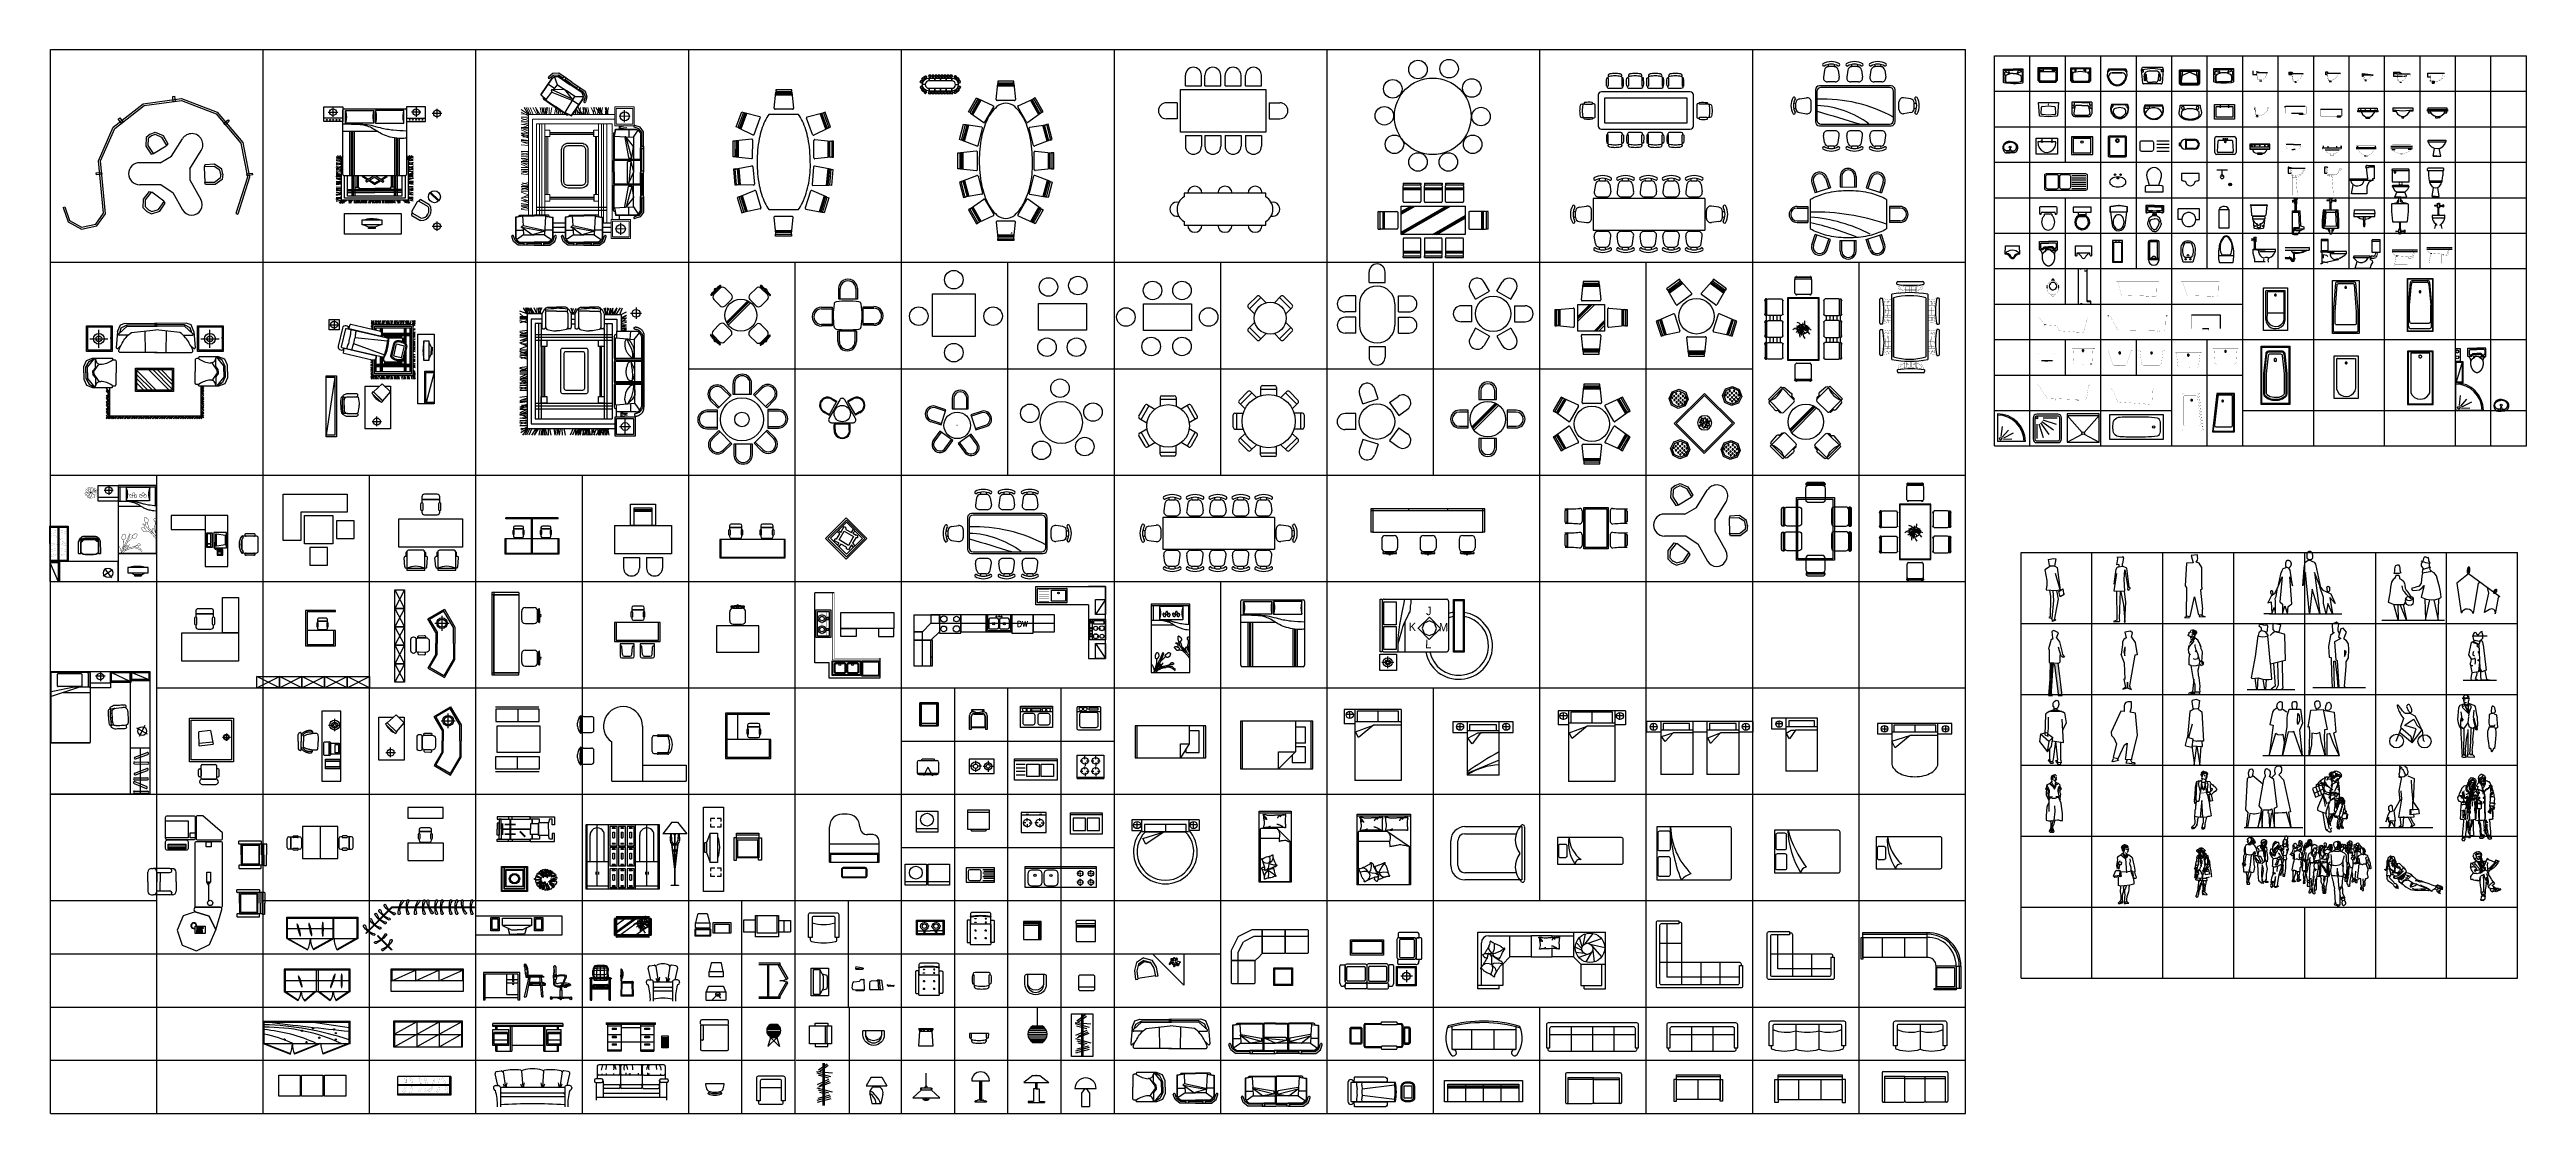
# Model space of a CAD drawing. Extents: x -72339 to 59654, y -38057 to 42097.
# Drawn here: x -72339 to -2499, y 12097 to 42097 of the extents above; entities that cross this region are included whole.
import ezdxf
from ezdxf.enums import TextEntityAlignment as Align

# ---------------------------------------------------------------- set-up
doc = ezdxf.new("R2010")
doc.units = 0
doc.header["$MEASUREMENT"] = 0
doc.header["$PDMODE"] = 1
doc.header["$PDSIZE"] = -1.5
doc.linetypes.add('HIDDEN', pattern=[7.5, 5, -2.5])
doc.layers.get('0').update_dxf_attribs({"linetype": 'CONTINUOUS'})
for name, color, linetype in [('1', 1, 'CONTINUOUS'), ('2', 7, 'CONTINUOUS'), ('FU', 11, 'CONTINUOUS'), ('HUM', 7, 'CONTINUOUS'), ('line', 1, 'CONTINUOUS'), ('LWALL1', 9, 'CONTINUOUS'), ('TOL', 5, 'CONTINUOUS')]:
    doc.layers.add(name, color=color, linetype=linetype)
doc.styles.add('DIM', font='txt')
doc.styles.add('DIM_FONT', font='SIMPLEX.shx', dxfattribs={"width": 0.8})
doc.styles.get("Standard").update_dxf_attribs({"font": 'TXT', "bigfont": 'HZTXT'})

# ---------------------------------------------------------------- blocks, each defined once
blk = doc.blocks.new('1404')
at = {"linetype": 'Continuous', "flags": 1}
for tag in ['YVALUE', 'XVALUE']:
    blk.add_attdef(tag, (-95902.2571, -64533.2589), '', height=0.02, dxfattribs=at)
mesh = blk.add_polymesh((6, 3))
for k, corner in enumerate([(35, 10.6869, 700), (35, 10.6869), (35, 10.6869), (0, 10.6869, 700), (0, 10.6869), (0, 10.6869), (0, 660.6869, 700), (0, 660.6869), (0, 10.6869), (35, 660.6869, 700), (35, 660.6869), (35, 10.6869), (35, 660.6869, 700), (35, 660.6869, 700), (35, 10.6869, 700), (0, 660.6869, 700), (0, 660.6869, 700), (0, 10.6869, 700)]):
    mesh.set_mesh_vertex(divmod(k, 3), corner)
mesh = blk.add_polymesh((6, 3))
for k, corner in enumerate([(485, 635.6869, 700), (485, 635.6869, 317.5), (485, 635.6869, 317.5), (35, 635.6869, 700), (35, 635.6869, 317.5), (35, 635.6869, 317.5), (35, 660.6869, 700), (35, 660.6869, 317.5), (35, 635.6869, 317.5), (485, 660.6869, 700), (485, 660.6869, 317.5), (485, 635.6869, 317.5), (485, 660.6869, 700), (485, 660.6869, 700), (485, 635.6869, 700), (35, 660.6869, 700), (35, 660.6869, 700), (35, 635.6869, 700)]):
    mesh.set_mesh_vertex(divmod(k, 3), corner)
mesh = blk.add_polymesh((6, 3))
for k, corner in enumerate([(485, 635.6869, 292.5), (485, 635.6869), (485, 635.6869), (35, 635.6869, 292.5), (35, 635.6869), (35, 635.6869), (35, 660.6869, 292.5), (35, 660.6869), (35, 635.6869), (485, 660.6869, 292.5), (485, 660.6869), (485, 635.6869), (485, 660.6869, 292.5), (485, 660.6869, 292.5), (485, 635.6869, 292.5), (35, 660.6869, 292.5), (35, 660.6869, 292.5), (35, 635.6869, 292.5)]):
    mesh.set_mesh_vertex(divmod(k, 3), corner)
mesh = blk.add_polymesh((6, 3))
for k, corner in enumerate([(485, 10.6869, 20), (485, 10.6869), (485, 10.6869), (35, 10.6869, 20), (35, 10.6869), (35, 10.6869), (35, 660.6869, 20), (35, 660.6869), (35, 10.6869), (485, 660.6869, 20), (485, 660.6869), (485, 10.6869), (485, 660.6869, 20), (485, 660.6869, 20), (485, 10.6869, 20), (35, 660.6869, 20), (35, 660.6869, 20), (35, 10.6869, 20)]):
    mesh.set_mesh_vertex(divmod(k, 3), corner)
mesh = blk.add_polymesh((6, 3))
for k, corner in enumerate([(485, 10.6869, 700), (485, 10.6869, 640), (485, 10.6869, 640), (35, 10.6869, 700), (35, 10.6869, 640), (35, 10.6869, 640), (35, 660.6869, 700), (35, 660.6869, 640), (35, 10.6869, 640), (485, 660.6869, 700), (485, 660.6869, 640), (485, 10.6869, 640), (485, 660.6869, 700), (485, 660.6869, 700), (485, 10.6869, 700), (35, 660.6869, 700), (35, 660.6869, 700), (35, 10.6869, 700)]):
    mesh.set_mesh_vertex(divmod(k, 3), corner)
mesh = blk.add_polymesh((6, 3))
for k, corner in enumerate([(485, 10.6869, 317.5), (485, 10.6869, 292.5), (485, 10.6869, 292.5), (35, 10.6869, 317.5), (35, 10.6869, 292.5), (35, 10.6869, 292.5), (35, 635.6869, 317.5), (35, 635.6869, 292.5), (35, 10.6869, 292.5), (485, 635.6869, 317.5), (485, 635.6869, 292.5), (485, 10.6869, 292.5), (485, 635.6869, 317.5), (485, 635.6869, 317.5), (485, 10.6869, 317.5), (35, 635.6869, 317.5), (35, 635.6869, 317.5), (35, 10.6869, 317.5)]):
    mesh.set_mesh_vertex(divmod(k, 3), corner)
mesh = blk.add_polymesh((6, 3))
for k, corner in enumerate([(485, 10.6869, 640), (485, 10.6869), (485, 10.6869), (35, 10.6869, 640), (35, 10.6869), (35, 10.6869), (35, 80.6869, 640), (35, 80.6869), (35, 10.6869), (485, 80.6869, 640), (485, 80.6869), (485, 10.6869), (485, 80.6869, 640), (485, 80.6869, 640), (485, 10.6869, 640), (35, 80.6869, 640), (35, 80.6869, 640), (35, 10.6869, 640)]):
    mesh.set_mesh_vertex(divmod(k, 3), corner)
mesh = blk.add_polymesh((6, 3))
for k, corner in enumerate([(520, 10.6869, 700), (520, 10.6869), (520, 10.6869), (485, 10.6869, 700), (485, 10.6869), (485, 10.6869), (485, 660.6869, 700), (485, 660.6869), (485, 10.6869), (520, 660.6869, 700), (520, 660.6869), (520, 10.6869), (520, 660.6869, 700), (520, 660.6869, 700), (520, 10.6869, 700), (485, 660.6869, 700), (485, 660.6869, 700), (485, 10.6869, 700)]):
    mesh.set_mesh_vertex(divmod(k, 3), corner)
blk = doc.blocks.new('1722')
for p, q in [((-95, 70), (-81, 224)), ((-66, 37), (242, 27)), ((-56, 251), (108, 275)), ((0, 5), (0, 0)), ((0, 5), (232, 5)), ((44, 32), (77, 18)), ((72, 18), (60, 5)), ((72, 18), (158, 18)), ((201, 28), (150, 18)), ((153, 317), (222, 321)), ((158, 18), (171, 5)), ((232, 5), (232, 0)), ((252, 41), (238, 306))]:
    blk.add_line(p, q)
for centre, radius, start, end in [((-65, 67), 30, 175, 268), ((-51, 222), 30, 98.31549, 175), ((101, 298), 24.5, 288.21338, 357.6259), ((151, 291), 26.3, 84.87591, 166.80183), ((223, 306), 15, 3, 93), ((237, 41), 15, 290.30867, 3)]:
    blk.add_arc(centre, radius, start, end)
at = {"layer": 'FU', "color": 6, "width": 0.7, "flags": 1}
for tag in ['XVALUE', 'YVALUE']:
    blk.add_attdef(tag, (-1000593, -1004254), '', height=0.02, dxfattribs=at)
blk = doc.blocks.new('1724')
for p, q in [((-98, 15), (-98, 29)), ((-98, 20), (84, 0)), ((-92, 34), (83, 15)), ((-82, 0), (82, 0)), ((88, 5), (88, 11))]:
    blk.add_line(p, q)
for centre, radius, start, end in [((-92, 29), 5, 83.82982, 180), ((-82, 15), 15, 180, 270), ((-75, 0), 4.59, 180, 0), ((73, 0), 4.59, 180, 0), ((82, 11), 5, 0, 83.82982), ((82, 5), 5, 270, 0)]:
    blk.add_arc(centre, radius, start, end)
at = {"layer": 'FU', "color": 6, "width": 0.7, "flags": 1}
for tag in ['XVALUE', 'YVALUE']:
    blk.add_attdef(tag, (-1004353, -1001708), '', height=0.02, dxfattribs=at)
blk = doc.blocks.new('1730')
for p, q in [((-103, 67), (-111, 33)), ((-111, 32), (108, 14)), ((-106, 27), (103, 10)), ((-105, 27), (-100, 0)), ((108, 32), (-103, 67)), ((-100, 0), (100, 0)), ((-85, 0), (-85, -3)), ((-80, 0), (-80, -3)), ((80, 0), (80, -3)), ((85, 0), (85, -3)), ((100, 10), (100, 0)), ((108, 32), (108, 15))]:
    blk.add_line(p, q)
for centre, start, end in [((-106, 32), 167.97043, 265.86428), ((103, 15), 265.86428, 0)]:
    blk.add_arc(centre, 5, start, end)
at = {"layer": 'FU', "color": 6, "width": 0.7, "flags": 1}
for tag in ['XVALUE', 'YVALUE']:
    blk.add_attdef(tag, (-1004444, -1001982), '', height=0.02, dxfattribs=at)
blk = doc.blocks.new('1055')
for p, q in [((-803, 2874), (-803, 3007)), ((-803, 3007), (-305, 3007)), ((-803, 2959), (-305, 2959)), ((-803, 2915), (-305, 2915)), ((-305, 2874), (-803, 2874)), ((-305, 3007), (-305, 2874)), ((1192, 3019), (1192, 3086)), ((1202, 3096), (1816, 3096)), ((1902, 3009), (1202, 3009)), ((1262, 2709), (1262, 3009)), ((1262, 3009), (1779, 3009)), ((1779, 3009), (1779, 2709)), ((1826, 3086), (1826, 3009)), ((1843, 2709), (1843, 3009)), ((1902, 2709), (1902, 3007)), ((1912, 3017), (1964, 3017)), ((1974, 3007), (1974, 2709)), ((-1371, 1946), (-1371, 2217)), ((-1271, 2317), (-1218, 2317)), ((-748, 2317), (-1218, 2317)), ((-1118, 2217), (-1118, 1946)), ((-1118, 2203), (-748, 2203)), ((-1026, 2203), (-1026, 1946)), ((-676, 2314), (-732, 2314)), ((-698, 2253), (-698, 2267)), ((-576, 1946), (-576, 2214)), ((1192, 2399), (1192, 2332)), ((1902, 2409), (1202, 2409)), ((1202, 2322), (1816, 2322)), ((1262, 2709), (1262, 2409)), ((1262, 2409), (1779, 2409)), ((1779, 2409), (1779, 2709)), ((1826, 2332), (1826, 2409)), ((1843, 2709), (1843, 2409)), ((1902, 2709), (1902, 2411)), ((1912, 2401), (1964, 2401)), ((1974, 2411), (1974, 2709)), ((-1371, 1946), (-1371, 1675)), ((-1271, 1575), (-1218, 1575)), ((-748, 1575), (-1218, 1575)), ((-1118, 1675), (-1118, 1946)), ((-1118, 1689), (-748, 1689)), ((-1026, 1689), (-1026, 1946)), ((-676, 1577), (-732, 1577)), ((-698, 1639), (-698, 1625)), ((-576, 1946), (-576, 1677)), ((340, 1863), (289, 1931)), ((340, 1863), (392, 1931)), ((340, 1931), (340, 1407)), ((1141, 1649), (1141, 1715)), ((1151, 1725), (1766, 1725)), ((1851, 1639), (1151, 1639)), ((1211, 1639), (1728, 1639)), ((1211, 1339), (1211, 1639)), ((1728, 1639), (1728, 1339)), ((1776, 1715), (1776, 1639)), ((1792, 1339), (1792, 1639)), ((1851, 1339), (1851, 1637)), ((1861, 1647), (1914, 1647)), ((1924, 1637), (1924, 1339)), ((1141, 1029), (1141, 962)), ((1851, 1039), (1151, 1039)), ((1151, 952), (1766, 952)), ((1211, 1339), (1211, 1039)), ((1211, 1039), (1728, 1039)), ((1728, 1039), (1728, 1339)), ((1776, 962), (1776, 1039)), ((1792, 1339), (1792, 1039)), ((1851, 1339), (1851, 1040)), ((1861, 1030), (1914, 1030)), ((1924, 1040), (1924, 1339))]:
    blk.add_line(p, q)
for points in [[(-822, 3806), (-85, 3806, -0.414214), (-35, 3756), (-35, 3173, -0.414214), (-85, 3123), (-822, 3123, -0.414214), (-872, 3173), (-872, 3756, -0.414214)], [(-11, 3756), (-11, 3173, 0.414214), (39, 3123), (685, 3123, 0.414214), (735, 3173), (735, 3322), (179, 3806), (39, 3806, 0.414214)], [(-822, 3123), (-290, 3123, -0.414214), (-240, 3073), (-240, 2883, -0.414214), (-290, 2833), (-822, 2833, -0.414214), (-872, 2883), (-872, 3073, -0.414214)], [(-49, 1227), (685, 1227, 0.414214), (735, 1277), (735, 3024, 0.414214), (685, 3074), (1, 3074, 0.414214), (-49, 3024)], [(-49, 1227), (-71, 1182, 0.273868), (-66, 1132), (-39, 1093), (360, 976), (540, 592), (715, 1163, 0.504341), (667, 1227)]]:
    blk.add_lwpolyline(points, format="xyb", close=True)
for points in [[(-872, 3666), (-240, 3666), (-240, 3188), (-872, 3188)], [(-182, 3321), (-35, 3321), (-35, 3188), (-182, 3188)], [(272, 3074), (411, 3074), (411, 2929), (272, 2929)], [(1292, 2973), (1753, 2973), (1753, 2443), (1292, 2443)], [(289, 2212), (392, 2212), (392, 1931), (289, 1931)], [(1249, 1600), (1700, 1600), (1700, 1075), (1249, 1075)], [(540, 592), (360, 976), (-39, 1093), (-373, 984), (-547, 577), (-402, 161), (0, 0), (366, 176)], [(-38, 694), (247, 694), (247, 483), (-38, 483)], [(11, 658), (189, 658), (189, 623), (11, 623)], [(11, 603), (22, 603), (22, 507), (11, 507)], [(31, 603), (42, 603), (42, 507), (31, 507)], [(51, 603), (62, 603), (62, 507), (51, 507)], [(71, 603), (82, 603), (82, 507), (71, 507)], [(91, 603), (102, 603), (102, 507), (91, 507)], [(111, 603), (122, 603), (122, 507), (111, 507)], [(131, 603), (142, 603), (142, 507), (131, 507)], [(151, 603), (162, 603), (162, 507), (151, 507)]]:
    blk.add_lwpolyline(points, close=True)
blk.add_circle((385, 1348), 73.6)
for centre, radius, start, end in [((1202, 3086), 10, 90, 180), ((1202, 3019), 10, 180, 270), ((1816, 3086), 10, 0, 90), ((1912, 3007), 10, 90, 180), ((1964, 3007), 10, 0, 90), ((-1271, 2217), 100, 90, 180), ((-1218, 2217), 100, 0, 90), ((-748, 2267), 50, 0, 90), ((-748, 2253), 50, 270, 0), ((-676, 2214), 100, 0, 90), ((1202, 2399), 10, 90, 180), ((1202, 2332), 10, 180, 270), ((1816, 2332), 10, 270, 0), ((1912, 2411), 10, 180, 270), ((1964, 2411), 10, 270, 0), ((-1271, 1675), 100, 180, 270), ((-1218, 1675), 100, 270, 0), ((-748, 1639), 50, 0, 90), ((-748, 1625), 50, 270, 0), ((-676, 1677), 100, 270, 0), ((1151, 1715), 10, 90, 180), ((1151, 1649), 10, 180, 270), ((1766, 1715), 10, 0, 90), ((1861, 1637), 10, 90, 180), ((1914, 1637), 10, 0, 90), ((-78, 706), 83, 351.71877, 298.52572), ((-78, 706), 68.3, 349.91453, 305.49411), ((1151, 1029), 10, 90, 180), ((1151, 962), 10, 180, 270), ((1766, 962), 10, 270, 0), ((1861, 1040), 10, 180, 270), ((1914, 1040), 10, 270, 0)]:
    blk.add_arc(centre, radius, start, end)
blk = doc.blocks.new('DESK3')
for p, q in [((72, 0), (0, 0)), ((0, 0), (0, -80)), ((72, -32), (72, 0)), ((0, -32), (72, -32)), ((20, -80), (20, -32)), ((0, -80), (20, -80))]:
    blk.add_line(p, q)
blk = doc.blocks.new('1045')
for p, q in [((-1863, 1631), (-1560, 2121)), ((-2189, 1449), (-2765, 1449)), ((-2443, 1689), (-2374, 1705)), ((-2374, 1705), (-2014, 1928)), ((-2189, 1449), (-1863, 1631)), ((-1969, 1983), (-2014, 1928)), ((-1349, 1274), (-1028, 1793)), ((-2155, 824), (-2765, 824)), ((-2155, 824), (-1830, 611)), ((-1349, 1274), (-1349, 969)), ((-1349, 969), (-1039, 414)), ((-924, 1389), (-945, 1321)), ((-945, 1321), (-932, 898)), ((-907, 832), (-932, 898)), ((-4923, 185), (-4871, 202)), ((-2490, 637), (-2423, 615)), ((-2082, 364), (-2423, 615)), ((-2042, 306), (-2082, 364)), ((-1830, 611), (-1558, 124)), ((-52, 17), (0, 0))]:
    blk.add_line(p, q)
for points in [[(-4923, 185), (-4783, -222), (-4409, -429), (-3971, -334), (-3732, 9), (-3867, 1497), (-3469, 2412), (-2641, 3057), (-1589, 3200), (-610, 2826), (91, 1998), (274, 1043), (-52, 17)], [(-4871, 202), (-4739, -184), (-4401, -371), (-4004, -285), (-3788, 24), (-3923, 1506), (-3514, 2447), (-2663, 3109), (-1583, 3256), (-577, 2872), (142, 2023), (331, 1040), (0, 0)], [(-2466, 2256), (-2579, 2159), (-2593, 1917), (-2443, 1689)], [(-2427, 2211), (-2521, 2130), (-2533, 1933), (-2382, 1704)], [(-2466, 2256), (-2328, 2314), (-2105, 2219), (-1969, 1983)], [(-2443, 2202), (-2329, 2250), (-2147, 2172), (-2009, 1934)], [(-422, 1125), (-449, 1271), (-652, 1405), (-924, 1389)], [(-480, 1114), (-503, 1236), (-668, 1345), (-942, 1329)], [(-480, 1132), (-496, 1009), (-654, 890), (-929, 891)], [(-422, 1125), (-441, 977), (-635, 831), (-907, 832)], [(-2559, 74), (-2664, 180), (-2659, 423), (-2490, 637)], [(-2517, 116), (-2605, 204), (-2600, 402), (-2430, 618)], [(-2559, 74), (-2427, 6), (-2197, 82), (-2042, 306)], [(-2532, 127), (-2422, 69), (-2234, 132), (-2078, 358)]]:
    blk.add_lwpolyline(points)
for points in [[(-1819, 3169), (-1834, 3317), (-1779, 3323), (-1764, 3174)], [(-3278, 2561), (-3368, 2680), (-3324, 2713), (-3234, 2595)], [(-388, 2564), (-273, 2659), (-237, 2617), (-352, 2521)], [(-3833, 1122), (-3982, 1108), (-3987, 1163), (-3838, 1177)], [(258, 1131), (404, 1158), (414, 1104), (268, 1077)]]:
    blk.add_lwpolyline(points, close=True)
for centre, radius, start, end in [((-1294, 1957), 312, 328.28816, 148.28816), ((-2765, 1137), 312, 90, 270), ((-1298, 269), 297, 209.2114, 29.2114)]:
    blk.add_arc(centre, radius, start, end)
blk = doc.blocks.new('1048')
for p, q in [((-2982, -161), (-2903, 27)), ((-2903, 27), (-2765, 70)), ((-2879, -63), (-2711, 28)), ((-2765, 70), (-1868, 67)), ((-2711, 28), (-1868, 33)), ((-1044, 70), (-1941, 67)), ((-1098, 28), (-1941, 33)), ((-930, -63), (-1098, 28)), ((-906, 27), (-1044, 70)), ((-827, -161), (-906, 27)), ((-3766, -367), (-3255, -367)), ((-3510, -622), (-3510, -111)), ((-3169, -362), (-3169, -324)), ((-2982, -161), (-3019, -621)), ((-2885, -553), (-2977, -641)), ((-2950, -224), (-2713, -11)), ((-2678, -267), (-2933, -267)), ((-2921, -198), (-2879, -63)), ((-2713, -11), (-1868, -10)), ((-2584, -187), (-1905, -118)), ((-2195, -757), (-2206, -149)), ((-1096, -11), (-1941, -10)), ((-1225, -187), (-1905, -118)), ((-1614, -757), (-1603, -149)), ((-1131, -267), (-876, -267)), ((-859, -224), (-1096, -11)), ((-888, -198), (-930, -63)), ((-925, -553), (-832, -641)), ((-827, -161), (-790, -621)), ((-631, -367), (-121, -367)), ((-376, -622), (-376, -111)), ((-35, -362), (-35, -324)), ((-3935, -1148), (-3858, -978)), ((-3935, -1328), (-3935, -1148)), ((-3935, -1328), (-3935, -1508)), ((-3872, -1171), (-3785, -1010)), ((-3872, -1328), (-3872, -1171)), ((-3872, -1328), (-3872, -1485)), ((-3858, -978), (-3686, -916)), ((-3833, -1168), (-3624, -916)), ((-3833, -1328), (-3833, -1168)), ((-3833, -1328), (-3833, -1488)), ((-3785, -1010), (-3624, -916)), ((-3686, -916), (-3135, -916)), ((-3676, -1270), (-3606, -1184)), ((-3676, -1328), (-3676, -1270)), ((-3676, -1328), (-3676, -1386)), ((-3676, -1386), (-3606, -1472)), ((-3647, -1291), (-3524, -1112)), ((-3647, -1328), (-3647, -1291)), ((-3647, -1328), (-3647, -1365)), ((-3647, -1365), (-3524, -1544)), ((-3606, -1184), (-3602, -959)), ((-3606, -1184), (-3573, -1182)), ((-3023, -1004), (-3023, -1328)), ((-3023, -1652), (-3023, -1328)), ((-1868, -757), (-2899, -757)), ((-1941, -757), (-910, -757)), ((-794, -968), (-794, -1292)), ((-794, -1616), (-794, -1292)), ((-131, -880), (-682, -880)), ((-170, -1255), (-293, -1076)), ((-170, -1329), (-293, -1508)), ((-212, -1148), (-244, -1147)), ((-212, -1148), (-215, -923)), ((-141, -1234), (-212, -1148)), ((-141, -1350), (-212, -1436)), ((-32, -974), (-193, -880)), ((16, -1132), (-193, -880)), ((-170, -1292), (-170, -1255)), ((-170, -1292), (-170, -1329)), ((-141, -1292), (-141, -1234)), ((-141, -1292), (-141, -1350)), ((41, -943), (-131, -880)), ((55, -1135), (-32, -974)), ((16, -1292), (16, -1132)), ((16, -1292), (16, -1452)), ((118, -1112), (41, -943)), ((55, -1292), (55, -1135)), ((55, -1292), (55, -1449)), ((118, -1292), (118, -1112)), ((118, -1292), (118, -1472)), ((-3935, -1508), (-3858, -1677)), ((-3872, -1485), (-3785, -1646)), ((-3858, -1677), (-3686, -1740)), ((-3833, -1488), (-3624, -1740)), ((-3785, -1646), (-3624, -1740)), ((-3686, -1740), (-3135, -1740)), ((-3606, -1472), (-3602, -1697)), ((-3606, -1472), (-3573, -1473)), ((-3304, -1759), (-3206, -1855)), ((-3304, -1808), (-3206, -1904)), ((-3304, -1848), (-3206, -1944)), ((-3304, -1958), (-3206, -2054)), ((-3304, -2007), (-3206, -2103)), ((-3304, -2047), (-3206, -2143)), ((-3227, -1922), (-3281, -1980)), ((-3205, -1943), (-3259, -2002)), ((-3205, -1740), (-3205, -2543)), ((-131, -1704), (-682, -1704)), ((-637, -1704), (-637, -2543)), ((-637, -1751), (-547, -1838)), ((-637, -1845), (-588, -1799)), ((-637, -1845), (-547, -1932)), ((-637, -1892), (-547, -1978)), ((-637, -1944), (-547, -2031)), ((-637, -2058), (-577, -2002)), ((-637, -2058), (-547, -2145)), ((-632, -1704), (-547, -1786)), ((-612, -1869), (-563, -1823)), ((-612, -2082), (-552, -2026)), ((-587, -1894), (-547, -1858)), ((-587, -2107), (-547, -2070)), ((-584, -1704), (-547, -1739)), ((-212, -1436), (-244, -1437)), ((-212, -1436), (-215, -1661)), ((16, -1452), (-193, -1704)), ((-32, -1610), (-193, -1704)), ((41, -1641), (-131, -1704)), ((55, -1449), (-32, -1610)), ((118, -1472), (41, -1641)), ((-3252, -2097), (-3304, -2154)), ((-3303, -2156), (-3205, -2252)), ((-3303, -2205), (-3205, -2301)), ((-3303, -2245), (-3205, -2341)), ((-3251, -2295), (-3303, -2352)), ((-3303, -2359), (-3205, -2456)), ((-3303, -2408), (-3205, -2505)), ((-3303, -2448), (-3205, -2545)), ((-3303, -2541), (-3255, -2495)), ((-3303, -2585), (-3232, -2518)), ((-3300, -2622), (-3211, -2538)), ((-3226, -2319), (-3283, -2380)), ((-3227, -2121), (-3280, -2178)), ((-3203, -2340), (-3260, -2401)), ((-3205, -2142), (-3258, -2200)), ((-3256, -2622), (-3173, -2543)), ((-3214, -2622), (-3131, -2543)), ((-3205, -2543), (-637, -2543)), ((-3152, -2622), (-3185, -2594)), ((-3101, -2622), (-3160, -2571)), ((-3080, -2602), (-3140, -2552)), ((-3101, -2622), (-3017, -2543)), ((-3054, -2622), (-2971, -2543)), ((-3002, -2622), (-2918, -2543)), ((-2939, -2622), (-2972, -2594)), ((-2888, -2622), (-2948, -2571)), ((-2844, -2622), (-2927, -2552)), ((-2877, -2594), (-2823, -2543)), ((-2853, -2615), (-2777, -2543)), ((-2808, -2622), (-2724, -2543)), ((-2745, -2622), (-2778, -2594)), ((-2694, -2622), (-2754, -2571)), ((-2650, -2622), (-2733, -2552)), ((-2680, -2596), (-2624, -2543)), ((-2656, -2617), (-2577, -2543)), ((-2608, -2622), (-2525, -2543)), ((-2546, -2622), (-2579, -2594)), ((-2495, -2622), (-2555, -2571)), ((-2451, -2622), (-2534, -2552)), ((-2481, -2596), (-2425, -2543)), ((-2457, -2617), (-2379, -2543)), ((-2410, -2622), (-2326, -2543)), ((-2347, -2622), (-2380, -2594)), ((-2296, -2622), (-2356, -2571)), ((-2252, -2622), (-2335, -2552)), ((-2281, -2597), (-2224, -2543)), ((-2257, -2618), (-2177, -2543)), ((-2208, -2622), (-2125, -2543)), ((-2146, -2622), (-2179, -2594)), ((-2095, -2622), (-2155, -2571)), ((-2051, -2622), (-2134, -2552)), ((-2081, -2597), (-2024, -2543)), ((-2056, -2617), (-1977, -2543)), ((-2008, -2622), (-1925, -2543)), ((-1946, -2622), (-1979, -2594)), ((-1895, -2622), (-1955, -2571)), ((-1851, -2622), (-1934, -2552)), ((-1880, -2597), (-1824, -2543)), ((-1856, -2618), (-1777, -2543)), ((-1808, -2622), (-1724, -2543)), ((-1746, -2622), (-1778, -2594)), ((-1694, -2622), (-1754, -2571)), ((-1650, -2622), (-1733, -2552)), ((-1683, -2594), (-1630, -2543)), ((-1659, -2615), (-1583, -2543)), ((-1614, -2622), (-1531, -2543)), ((-1552, -2622), (-1584, -2594)), ((-1500, -2622), (-1560, -2571)), ((-1456, -2622), (-1540, -2552)), ((-1486, -2597), (-1428, -2543)), ((-1461, -2618), (-1382, -2543)), ((-1413, -2622), (-1329, -2543)), ((-1351, -2622), (-1383, -2594)), ((-1299, -2622), (-1359, -2571)), ((-1255, -2622), (-1338, -2552)), ((-1286, -2596), (-1230, -2543)), ((-1261, -2617), (-1183, -2543)), ((-1214, -2622), (-1131, -2543)), ((-1152, -2622), (-1185, -2594)), ((-1100, -2622), (-1160, -2571)), ((-1057, -2622), (-1140, -2552)), ((-1088, -2596), (-1032, -2543)), ((-1063, -2616), (-985, -2543)), ((-1016, -2622), (-933, -2543)), ((-954, -2622), (-987, -2594)), ((-903, -2622), (-963, -2571)), ((-859, -2622), (-942, -2552)), ((-891, -2595), (-836, -2543)), ((-866, -2616), (-789, -2543)), ((-820, -2622), (-737, -2543)), ((-758, -2622), (-790, -2594)), ((-706, -2622), (-766, -2571)), ((-663, -2622), (-746, -2552)), ((-697, -2593), (-644, -2543)), ((-672, -2614), (-599, -2544)), ((-637, -2104), (-547, -2191)), ((-637, -2156), (-547, -2243)), ((-637, -2270), (-577, -2214)), ((-637, -2270), (-547, -2357)), ((-637, -2316), (-547, -2403)), ((-637, -2369), (-547, -2455)), ((-637, -2463), (-588, -2417)), ((-637, -2463), (-547, -2550)), ((-637, -2506), (-547, -2595)), ((-628, -2622), (-573, -2570)), ((-612, -2294), (-553, -2238)), ((-612, -2487), (-563, -2441)), ((-592, -2507), (-547, -2465)), ((-587, -2319), (-547, -2282))]:
    blk.add_line(p, q)
for points in [[(-3859, -725), (-3859, 0), (-3134, 0), (-3134, -725)], [(-725, -725), (-725, 0), (0, 0), (0, -725)], [(-3821, -689), (-3821, -35), (-3169, -35), (-3169, -689)], [(-687, -689), (-687, -35), (-35, -35), (-35, -689)], [(-2473, -1854), (-2473, -1192), (-1401, -1192), (-1401, -1854)], [(-2437, -1818), (-2437, -1229), (-1438, -1229), (-1438, -1818)]]:
    blk.add_lwpolyline(points, close=True)
for centre, radius in [((-3510, -367), 152), ((-3510, -367), 80.5), ((-376, -367), 152), ((-376, -367), 80.5)]:
    blk.add_circle(centre, radius)
for centre, radius, start, end in [((-2994, -623), 25, 175.3908, 313.89364), ((-2933, -242), 25, 131.9188, 270), ((-876, -242), 25, 270, 48.0812), ((-815, -623), 25, 226.10636, 4.6092), ((-3494, -474), 614, 273.79668, 305.44064), ((-324, -438), 614, 234.55936, 266.20332), ((-3494, -2182), 614, 54.55936, 86.20332), ((-324, -2146), 614, 93.79668, 125.44064)]:
    blk.add_arc(centre, radius, start, end)
for points in [[(-2899, -757), (-2930, -746), (-2946, -728), (-2946, -688), (-2929, -643), (-2848, -487), (-2747, -337), (-2584, -187)], [(-910, -757), (-879, -746), (-863, -728), (-863, -688), (-880, -643), (-961, -487), (-1062, -337), (-1225, -187)], [(-3624, -916), (-3610, -945), (-3585, -994), (-3562, -1048), (-3537, -1067), (-3505, -1080), (-3484, -1087)], [(-3524, -1112), (-3496, -1090), (-3453, -1086)], [(-3135, -916), (-3120, -938), (-3118, -953), (-3138, -974)], [(-3138, -974), (-3076, -959), (-3046, -965), (-3032, -976), (-3023, -1004)], [(-679, -938), (-741, -923), (-771, -929), (-785, -940), (-794, -968)], [(-682, -880), (-697, -902), (-699, -917), (-679, -938)], [(-293, -1076), (-321, -1054), (-364, -1050)], [(-193, -880), (-207, -909), (-232, -958), (-255, -1012), (-280, -1031), (-312, -1044), (-333, -1051)], [(-3624, -1740), (-3610, -1711), (-3585, -1661), (-3562, -1608), (-3537, -1589), (-3505, -1575), (-3484, -1569)], [(-3524, -1544), (-3496, -1565), (-3453, -1570)], [(-3138, -1682), (-3076, -1697), (-3046, -1691), (-3032, -1680), (-3023, -1652)], [(-3135, -1740), (-3120, -1717), (-3118, -1703), (-3138, -1682)], [(-679, -1646), (-741, -1661), (-771, -1655), (-785, -1644), (-794, -1616)], [(-682, -1704), (-697, -1682), (-699, -1667), (-679, -1646)], [(-293, -1508), (-321, -1530), (-364, -1534)], [(-193, -1704), (-207, -1675), (-232, -1626), (-255, -1572), (-280, -1553), (-312, -1540), (-333, -1533)]]:
    blk.add_spline(points, degree=3)
at = {"layer": 'TOL'}
for p, q in [((-2437, -1262), (-1889, -1818)), ((-2437, -1387), (-1996, -1818)), ((-2110, -1229), (-1529, -1818)), ((-1990, -1229), (-1438, -1789)), ((-1866, -1229), (-1438, -1652)), ((-1752, -1229), (-1438, -1550)), ((-2437, -1496), (-2125, -1818)), ((-2437, -1618), (-2242, -1818))]:
    blk.add_line(p, q, dxfattribs=at)
blk = doc.blocks.new('6')
for p, q in [((-433, 718), (-448, 718)), ((-441, 884), (-441, 718)), ((63, 812), (-441, 812)), ((63, 798), (-441, 798)), ((-9, 956), (-369, 956)), ((68, 718), (54, 718)), ((63, 718), (63, 884)), ((317, 1274), (767, 1274)), ((317, 274), (317, 1274)), ((767, 1274), (767, 274)), ((-833, 274), (767, 274)), ((-833, -526), (-833, 274)), ((-476, 689), (-476, 531)), ((-448, 502), (-433, 502)), ((-441, 502), (-441, 452)), ((-404, 531), (-404, 689)), ((-369, 380), (-9, 380)), ((25, 689), (25, 531)), ((54, 502), (68, 502)), ((63, 452), (63, 502)), ((97, 531), (97, 689)), ((767, 274), (317, 274)), ((767, 274), (767, -526)), ((767, -526), (-833, -526))]:
    blk.add_line(p, q)
for centre, radius, start, end in [((-448, 689), 28.8, 90, 180), ((-369, 884), 72, 90, 180), ((-433, 689), 28.8, 0, 90), ((-9, 884), 72, 0, 90), ((54, 689), 28.8, 90, 180), ((68, 689), 28.8, 0, 90), ((-448, 531), 28.8, 180, 270), ((-369, 452), 72, 180, 270), ((-433, 531), 28.8, 270, 0), ((-9, 452), 72, 270, 0), ((54, 531), 28.8, 180, 270), ((68, 531), 28.8, 270, 0)]:
    blk.add_arc(centre, radius, start, end)
blk = doc.blocks.new('1073')
for p, q in [((24, 1470), (24, 3424)), ((819, 3021), (24, 2759)), ((673, 3021), (24, 2886)), ((39, 3439), (1109, 3439)), ((201, 3052), (201, 3387)), ((216, 3402), (869, 3402)), ((869, 3037), (216, 3037)), ((365, 2872), (1124, 2872)), ((1124, 3021), (673, 3021)), ((884, 3387), (884, 3052)), ((1065, 3404), (1065, 3038)), ((1124, 3424), (1124, 1470)), ((1124, 3139), (1694, 3139)), ((1542, 3329), (1271, 3329)), ((1409, 3463), (1409, 3189)), ((1724, 3433), (2241, 3185)), ((2264, 1309), (2264, 3463)), ((2294, 3433), (2779, 3232)), ((1686, 2286), (1744, 2286)), ((1692, 2167), (1749, 2167)), ((24, 1455), (1124, 1455)), ((1109, 1455), (39, 1455)), ((1706, 2045), (1758, 2045)), ((1758, 2048), (1758, 2048)), ((2429, 1874), (2730, 1700)), ((2667, 1937), (2501, 1629)), ((2372, 913), (2745, 907)), ((2372, 858), (2745, 852)), ((2383, 1048), (2732, 1178)), ((2383, 599), (2723, 726)), ((2402, 997), (2751, 1126)), ((2537, 0), (2537, 1309)), ((2364, 306), (2698, 167)), ((2369, 464), (2739, 461)), ((2369, 409), (2739, 406)), ((2372, 92), (2748, 86)), ((2372, 37), (2748, 31)), ((2385, 356), (2719, 218)), ((2402, 548), (2742, 675))]:
    blk.add_line(p, q)
for points in [[(2809, 0), (0, 0), (0, 3463), (2809, 3463)], [(1124, 3463), (1694, 3463), (1694, 3005), (1124, 3005)], [(2271, 3155), (1694, 3155), (1694, 3463), (2271, 3463)], [(2241, 3185), (1724, 3185), (1724, 3433), (2241, 3433)], [(2809, 3202), (2264, 3202), (2264, 3463), (2809, 3463)], [(2779, 3232), (2294, 3232), (2294, 3433), (2779, 3433)], [(2809, 0), (2264, 0), (2264, 1309), (2809, 1309)]]:
    blk.add_lwpolyline(points, close=True)
for centre, radius in [((1408, 3324), 93.2), ((2592, 1783), 123)]:
    blk.add_circle(centre, radius)
for centre, radius, start, end in [((39, 3424), 15, 90, 180), ((216, 3387), 15, 90, 180), ((216, 3052), 15, 180, 270), ((869, 3387), 15, 0, 90), ((869, 3052), 15, 270, 0), ((1109, 3424), 15, 0, 90), ((39, 1470), 15, 180, 270), ((1109, 1470), 15, 270, 0), ((2372, 885), 27.5, 90, 270), ((2393, 1022), 27.5, 109.8008, 289.8008), ((2732, 701), 27.5, 290.25602, 110.25602), ((2741, 1152), 27.5, 289.8008, 109.8008), ((2745, 879), 27.5, 270, 90), ((2369, 437), 27.5, 90, 270), ((2372, 64), 27.5, 90, 270), ((2374, 331), 27.5, 67.43433, 247.43433), ((2392, 574), 27.5, 110.25602, 290.25602), ((2708, 192), 27.5, 247.43433, 67.43433), ((2739, 434), 27.5, 270, 90), ((2748, 59), 27.5, 270, 90)]:
    blk.add_arc(centre, radius, start, end)
for points in [[(1065, 3404), (1062, 3426), (1031, 3439)], [(1065, 3038), (1062, 3029), (1050, 3021)]]:
    blk.add_spline(points, degree=3)
for points, start_tangent, end_tangent in [([(1692, 2167), (1689, 2330), (1695, 2364), (1700, 2385), (1703, 2408), (1683, 2414), (1650, 2386), (1639, 2277), (1645, 2173), (1654, 2057), (1663, 1975), (1692, 1935), (1719, 1939), (1733, 1946), (1718, 1981), (1706, 2042), (1692, 2167)], (-0.072094, 0.997398), (-0.072094, 0.997398)), ([(2160, 1957), (2185, 1991), (2194, 2126), (2186, 2248), (2165, 2391), (2109, 2447), (2005, 2446), (1755, 2379), (1746, 2253), (1767, 1999), (1780, 1966), (1856, 1932), (2050, 1940), (2135, 1949), (2160, 1957)], (0.956489, 0.29177), (0.956489, 0.29177))]:
    blk.add_spline(points, degree=3, dxfattribs=dict(start_tangent=start_tangent, end_tangent=end_tangent))
for points, knots in [([(1822, 2424), (1822, 2424), (1781, 2412), (1734, 2386), (1673, 2427), (1707, 2468), (1745, 2486), (1785, 2513), (1870, 2511), (1966, 2516), (2060, 2524), (2110, 2522), (2123, 2511), (2132, 2504), (2128, 2476), (2129, 2448), (2122, 2441), (2121, 2440)], [373.255138, 373.255138, 373.255138, 373.255138, 374.585026, 493.796868, 517.680696, 559.346458, 608.72238, 655.777299, 698.017194, 856.36285, 943.159305, 992.415867, 992.415867, 992.415867, 1028.101113, 1063.611564, 1065.329145, 1065.329145, 1065.329145, 1065.329145]), ([(1841, 1935), (1841, 1935), (1800, 1943), (1750, 1965), (1693, 1920), (1730, 1881), (1769, 1867), (1811, 1843), (1895, 1852), (1991, 1854), (2087, 1853), (2136, 1860), (2148, 1871), (2156, 1879), (2150, 1906), (2149, 1941), (2132, 1946), (2125, 1946)], [373.255138, 373.255138, 373.255138, 373.255138, 374.585026, 493.796868, 517.680696, 559.346458, 608.72238, 655.777299, 698.017194, 856.36285, 943.159305, 992.415867, 992.415867, 992.415867, 1028.101113, 1063.611564, 1082.573514, 1082.573514, 1082.573514, 1082.573514])]:
    blk.add_open_spline(points, degree=3, knots=knots)
blk = doc.blocks.new('1071')
for p, q in [((-1654, 2380), (-1091, 2380)), ((-1481, 2576), (-1229, 2576)), ((-1355, 2689), (-1355, 2447)), ((-1091, 2672), (-5, 2672)), ((-1091, 2265), (-824, 2265)), ((-438, 2119), (-1091, 2119)), ((-1030, 2268), (-1030, 2672)), ((-32, 2140), (-32, 2672)), ((-3023, 1563), (-3015, 567)), ((-2791, 1535), (-2791, 594)), ((-2759, 1535), (-2759, 594)), ((-3015, 534), (-2780, 0)), ((-1244, 329), (-1508, 147)), ((-1470, 369), (-1276, 101)), ((-629, 190), (-728, 247)), ((-431, 190), (-333, 247))]:
    blk.add_line(p, q)
for points, const_width in [([(-1924, 2493), (-1954, 2505), (-1995, 2498), (-2030, 2485)], 10), ([(-1868, 2511), (-1893, 2502), (-1916, 2496), (-1947, 2476), (-1971, 2466), (-2000, 2462), (-2023, 2459)], 10), ([(-1952, 2511), (-1968, 2528), (-1991, 2534), (-2002, 2562), (-2024, 2573)], 5), ([(-1982, 2503), (-2001, 2512), (-2013, 2525), (-2024, 2547)], 5), ([(-1910, 2546), (-1931, 2543), (-1951, 2562), (-2003, 2616)], 10), ([(-1918, 2438), (-1940, 2437), (-1968, 2433), (-1985, 2443), (-2005, 2432)], 5), ([(-1992, 2435), (-1995, 2427), (-1999, 2423), (-1992, 2409)], 5), ([(-1971, 2583), (-1969, 2600), (-1963, 2630), (-1972, 2648)], 5), ([(-1933, 2590), (-1952, 2591), (-1963, 2598)], 5), ([(-1869, 2505), (-1881, 2486), (-1891, 2460), (-1913, 2440), (-1941, 2408), (-1950, 2393), (-1959, 2362)], 10), ([(-1870, 2516), (-1886, 2538), (-1912, 2553), (-1927, 2578), (-1928, 2596), (-1920, 2625), (-1934, 2645), (-1940, 2663)], 10), ([(-1892, 2450), (-1896, 2419), (-1910, 2400), (-1925, 2385), (-1932, 2358)], 10), ([(-1871, 2570), (-1895, 2593), (-1888, 2612), (-1896, 2649), (-1913, 2669)], 5), ([(-1859, 2505), (-1857, 2473), (-1847, 2446), (-1843, 2417), (-1862, 2392), (-1893, 2370), (-1904, 2339)], 10), ([(-1858, 2358), (-1870, 2351), (-1881, 2345)], 5), ([(-1867, 2582), (-1867, 2605), (-1869, 2634), (-1861, 2651), (-1830, 2664)], 10), ([(-1866, 2504), (-1861, 2531), (-1864, 2554), (-1868, 2582), (-1855, 2600), (-1832, 2619), (-1807, 2646), (-1800, 2663)], 10), ([(-1857, 2506), (-1821, 2539), (-1799, 2561), (-1781, 2588), (-1774, 2604), (-1768, 2629), (-1754, 2644)], 10), ([(-1858, 2399), (-1858, 2366), (-1851, 2351), (-1831, 2332)], 5), ([(-1851, 2504), (-1825, 2508), (-1801, 2526), (-1780, 2530), (-1751, 2535), (-1715, 2535), (-1689, 2555), (-1673, 2578)], 10), ([(-1843, 2498), (-1782, 2453), (-1781, 2450), (-1742, 2410), (-1746, 2384), (-1761, 2361), (-1783, 2352)], 10), ([(-1843, 2417), (-1832, 2404), (-1827, 2383), (-1820, 2370), (-1806, 2354)], 5), ([(-1827, 2539), (-1828, 2562), (-1813, 2587), (-1798, 2604), (-1799, 2622), (-1787, 2645)], 5), ([(-1810, 2478), (-1784, 2486), (-1766, 2506), (-1732, 2513), (-1706, 2501), (-1681, 2488)], 5), ([(-1793, 2573), (-1765, 2599), (-1730, 2622)], 10), ([(-1790, 2460), (-1788, 2429), (-1791, 2407), (-1787, 2384), (-1790, 2376)], 5), ([(-1791, 2567), (-1765, 2570), (-1722, 2557), (-1708, 2563)], 5), ([(-1779, 2453), (-1742, 2453), (-1729, 2450), (-1701, 2410), (-1689, 2399)], 5), ([(-1749, 2537), (-1744, 2556), (-1726, 2573), (-1705, 2580), (-1705, 2602)], 10), ([(-1728, 2504), (-1713, 2467), (-1694, 2452)], 5), ([(-2763, 1431), (-2825, 1431), (-2923, 1420), (-2956, 1409), (-2967, 1403), (-2976, 1389), (-2976, 1373), (-2970, 1360), (-2955, 1350), (-2940, 1351), (-2913, 1363), (-2888, 1377), (-2837, 1394), (-2787, 1396), (-2763, 1396)], 2.53), ([(-2761, 1431), (-2699, 1431), (-2601, 1420), (-2568, 1409), (-2557, 1403), (-2548, 1389), (-2548, 1373), (-2554, 1360), (-2569, 1350), (-2584, 1351), (-2611, 1363), (-2636, 1377), (-2688, 1394), (-2737, 1396), (-2761, 1396)], 2.53), ([(-5, 1189), (-12, 1197), (-47, 1234), (-76, 1265), (-98, 1290), (-116, 1311), (-131, 1328), (-143, 1342), (-153, 1353), (-162, 1363), (-171, 1371), (-179, 1378), (-187, 1384), (-194, 1389), (-201, 1393), (-208, 1396), (-215, 1399), (-222, 1402), (-229, 1404), (-235, 1406), (-242, 1408), (-248, 1409), (-254, 1411), (-261, 1412), (-267, 1414), (-272, 1415), (-278, 1416), (-284, 1417), (-289, 1418), (-294, 1418), (-299, 1419), (-303, 1419), (-307, 1418), (-311, 1418), (-315, 1417), (-318, 1415), (-321, 1414), (-324, 1412), (-327, 1411), (-330, 1409), (-333, 1407), (-336, 1406), (-340, 1405), (-343, 1404), (-346, 1404), (-349, 1403), (-352, 1403), (-355, 1404), (-359, 1404), (-362, 1405), (-365, 1407), (-368, 1409), (-370, 1411), (-373, 1413), (-376, 1416), (-379, 1419), (-381, 1422), (-384, 1425), (-386, 1429), (-389, 1433), (-391, 1436), (-394, 1440), (-396, 1444), (-399, 1447), (-402, 1450), (-404, 1453), (-407, 1455), (-410, 1457), (-413, 1459), (-416, 1461), (-419, 1463), (-421, 1465), (-424, 1467), (-426, 1470), (-429, 1472), (-431, 1475), (-433, 1478), (-435, 1481), (-436, 1484), (-437, 1487), (-437, 1490), (-437, 1493), (-437, 1496), (-436, 1498), (-435, 1501), (-434, 1504), (-432, 1507), (-430, 1509), (-428, 1511), (-425, 1513), (-422, 1515), (-419, 1517), (-416, 1518), (-413, 1519), (-410, 1520), (-406, 1521), (-402, 1521), (-399, 1521), (-395, 1521), (-391, 1521), (-387, 1520), (-384, 1519), (-381, 1518), (-377, 1517), (-375, 1516), (-372, 1515), (-370, 1514), (-368, 1512), (-366, 1511), (-364, 1509), (-362, 1508), (-360, 1507), (-358, 1505), (-355, 1504), (-351, 1503), (-348, 1502), (-344, 1501), (-341, 1499), (-337, 1498), (-333, 1496), (-329, 1495), (-326, 1493), (-323, 1491), (-320, 1488), (-317, 1485), (-314, 1482), (-312, 1479), (-310, 1475), (-308, 1471), (-306, 1467), (-305, 1462), (-304, 1456), (-303, 1450), (-302, 1443), (-302, 1436), (-302, 1427), (-303, 1417)], 10), ([(-335, 1501), (-337, 1513), (-338, 1523), (-339, 1532), (-339, 1539), (-338, 1545), (-338, 1550), (-337, 1555), (-336, 1559), (-336, 1562), (-335, 1566), (-335, 1568), (-335, 1571), (-335, 1573), (-336, 1575), (-337, 1577), (-338, 1579), (-340, 1580), (-342, 1581), (-344, 1582), (-347, 1582), (-349, 1583), (-352, 1584), (-356, 1585), (-359, 1586), (-363, 1588), (-366, 1589), (-370, 1591), (-374, 1593), (-377, 1595), (-381, 1597), (-384, 1600), (-387, 1602), (-390, 1604), (-392, 1606), (-394, 1608), (-396, 1611), (-397, 1613), (-398, 1614), (-398, 1616), (-398, 1618), (-397, 1620), (-396, 1621), (-395, 1623), (-393, 1624), (-390, 1624), (-388, 1625), (-385, 1625), (-382, 1624), (-378, 1624), (-375, 1622), (-371, 1621), (-367, 1619), (-364, 1617), (-360, 1616), (-356, 1615), (-352, 1614), (-349, 1614), (-345, 1614), (-342, 1614), (-339, 1615), (-336, 1616), (-333, 1617), (-331, 1618), (-328, 1618), (-325, 1618), (-323, 1618), (-321, 1618), (-318, 1617), (-316, 1616), (-315, 1615), (-313, 1613), (-312, 1611), (-310, 1609), (-309, 1606), (-309, 1604), (-308, 1601), (-308, 1598), (-307, 1595), (-307, 1592), (-307, 1589), (-307, 1586), (-307, 1582), (-307, 1579), (-307, 1576), (-307, 1572), (-306, 1569), (-305, 1565), (-304, 1561), (-302, 1557), (-300, 1553), (-297, 1549), (-294, 1545), (-290, 1541), (-287, 1536), (-283, 1532), (-280, 1527), (-276, 1522), (-272, 1517), (-268, 1512), (-264, 1506), (-260, 1501), (-256, 1496), (-252, 1490), (-248, 1485), (-243, 1480), (-239, 1475), (-234, 1470), (-229, 1465), (-223, 1460), (-217, 1454), (-211, 1447), (-204, 1441), (-196, 1433), (-188, 1426), (-179, 1418), (-170, 1411), (-162, 1404), (-154, 1399), (-146, 1394), (-140, 1392)], 10), ([(-94, 1356), (-107, 1365), (-117, 1373), (-125, 1381), (-131, 1387), (-135, 1392), (-138, 1397), (-140, 1402), (-141, 1406), (-142, 1410), (-143, 1413), (-143, 1417), (-144, 1421), (-145, 1424), (-146, 1427), (-146, 1430), (-147, 1434), (-149, 1437), (-151, 1440), (-152, 1443), (-155, 1446), (-157, 1449), (-160, 1452), (-163, 1455), (-166, 1458), (-170, 1462), (-173, 1465), (-177, 1468), (-181, 1472), (-185, 1476), (-190, 1479), (-194, 1483), (-198, 1486), (-202, 1490), (-206, 1494), (-210, 1497), (-214, 1501), (-217, 1504), (-221, 1508), (-223, 1512), (-226, 1516), (-228, 1520), (-230, 1524), (-231, 1528), (-232, 1532), (-233, 1537), (-234, 1541), (-235, 1546), (-236, 1551), (-237, 1555), (-238, 1560), (-240, 1566), (-241, 1571), (-242, 1576), (-244, 1582), (-246, 1587), (-248, 1593), (-250, 1599), (-252, 1604), (-255, 1610), (-257, 1616), (-259, 1621), (-262, 1626), (-264, 1631), (-266, 1635), (-267, 1639), (-268, 1643), (-269, 1646), (-270, 1649), (-270, 1652), (-270, 1655), (-270, 1657), (-269, 1660), (-268, 1663), (-266, 1665), (-264, 1668), (-262, 1671), (-260, 1674), (-257, 1677), (-254, 1679), (-252, 1682), (-249, 1685), (-247, 1687), (-244, 1690), (-242, 1693), (-240, 1696), (-238, 1698), (-237, 1701), (-235, 1705), (-234, 1708), (-234, 1711), (-233, 1715), (-233, 1719), (-234, 1722), (-234, 1726), (-235, 1730), (-236, 1734), (-237, 1738), (-238, 1742), (-240, 1746), (-242, 1750), (-244, 1754), (-246, 1757), (-249, 1760), (-252, 1763), (-255, 1766), (-258, 1768), (-262, 1770), (-266, 1772), (-269, 1774), (-273, 1776), (-276, 1778), (-280, 1780), (-283, 1783), (-286, 1785), (-288, 1788), (-291, 1791), (-293, 1793), (-295, 1796), (-298, 1798), (-301, 1801), (-303, 1803), (-306, 1804), (-309, 1806), (-313, 1807), (-316, 1807), (-319, 1807), (-323, 1807), (-326, 1806), (-329, 1804), (-332, 1803), (-335, 1800), (-338, 1797), (-340, 1794), (-343, 1791), (-344, 1787), (-346, 1784), (-347, 1780), (-347, 1776), (-347, 1772), (-347, 1768), (-347, 1763), (-347, 1759), (-346, 1755), (-346, 1750), (-346, 1746), (-345, 1741), (-345, 1737), (-345, 1733), (-345, 1729), (-345, 1725), (-344, 1721), (-344, 1717), (-343, 1713), (-342, 1710), (-340, 1707), (-339, 1703), (-337, 1700), (-336, 1696), (-334, 1692), (-333, 1688), (-331, 1684), (-330, 1679), (-329, 1675), (-327, 1670), (-326, 1665), (-325, 1661), (-323, 1657), (-322, 1653), (-320, 1649), (-318, 1647), (-316, 1644), (-314, 1642), (-313, 1641), (-311, 1640), (-309, 1640), (-307, 1641), (-305, 1642), (-303, 1643), (-301, 1645), (-298, 1648), (-294, 1650), (-288, 1654), (-282, 1657), (-273, 1661)], 10), ([(-6, 1261), (-29, 1285), (-49, 1306), (-65, 1324), (-77, 1339), (-86, 1352), (-94, 1363), (-99, 1373), (-104, 1383), (-108, 1391), (-111, 1400), (-113, 1408), (-116, 1417), (-117, 1424), (-119, 1432), (-120, 1439), (-120, 1446), (-121, 1453), (-120, 1459), (-120, 1465), (-120, 1471), (-119, 1477), (-118, 1482), (-117, 1486), (-116, 1490), (-115, 1494), (-113, 1497), (-112, 1500), (-111, 1502), (-109, 1504), (-108, 1505), (-106, 1505), (-105, 1506), (-103, 1505), (-102, 1504), (-100, 1502), (-97, 1498), (-94, 1493), (-90, 1487), (-85, 1478), (-79, 1468)], 10), ([(-40, 1627), (-42, 1637), (-43, 1647), (-43, 1655), (-43, 1663), (-43, 1669), (-43, 1674), (-42, 1679), (-41, 1682), (-40, 1686), (-38, 1688), (-37, 1691), (-35, 1693), (-33, 1695), (-32, 1697), (-30, 1699), (-28, 1702), (-26, 1704), (-24, 1708), (-22, 1711), (-20, 1714), (-18, 1718), (-16, 1722), (-15, 1726), (-14, 1730), (-13, 1734), (-12, 1738), (-12, 1741), (-12, 1745), (-12, 1749), (-12, 1752), (-12, 1756), (-13, 1759), (-14, 1762), (-15, 1765), (-16, 1768), (-17, 1771), (-19, 1773), (-22, 1776), (-24, 1778), (-27, 1780), (-31, 1781), (-35, 1782), (-40, 1783), (-44, 1783), (-49, 1783), (-54, 1782), (-58, 1781), (-63, 1779), (-67, 1776), (-71, 1772), (-74, 1769), (-77, 1764), (-79, 1760), (-81, 1755), (-82, 1749), (-83, 1744), (-83, 1739), (-81, 1733), (-79, 1727), (-76, 1721), (-71, 1713), (-64, 1706), (-56, 1697), (-45, 1687)], 10), ([(-5, 1327), (-14, 1343), (-24, 1361), (-33, 1376), (-40, 1390), (-46, 1401), (-50, 1410), (-54, 1419), (-57, 1427), (-60, 1434), (-62, 1441), (-64, 1447), (-66, 1453), (-67, 1459), (-67, 1464), (-68, 1470), (-68, 1476), (-67, 1482), (-67, 1487), (-66, 1493), (-65, 1499), (-64, 1505), (-64, 1510), (-63, 1516), (-63, 1522), (-62, 1527), (-62, 1533), (-62, 1538), (-61, 1543), (-61, 1548), (-60, 1553), (-60, 1558), (-59, 1562), (-58, 1567), (-57, 1571), (-55, 1576), (-54, 1580), (-52, 1585), (-51, 1590), (-49, 1594), (-47, 1599), (-46, 1605), (-44, 1610), (-42, 1615), (-39, 1621), (-37, 1627), (-34, 1632), (-30, 1638), (-25, 1644), (-20, 1649), (-13, 1655), (-5, 1660)], 10), ([(-30, 1382), (-31, 1397), (-32, 1411), (-32, 1424), (-32, 1435), (-31, 1446), (-31, 1456), (-30, 1465), (-30, 1473), (-30, 1481), (-30, 1488), (-30, 1495), (-30, 1501), (-30, 1506), (-30, 1511), (-30, 1516), (-29, 1520), (-28, 1524), (-27, 1528), (-26, 1531), (-24, 1534), (-22, 1537), (-21, 1540), (-20, 1543), (-19, 1546), (-18, 1550), (-17, 1554), (-17, 1558), (-17, 1562), (-16, 1566), (-15, 1570), (-14, 1575), (-12, 1579), (-10, 1583), (-6, 1587), (-5, 1588)], 10), ([(-2776, 1088), (-2838, 1088), (-2936, 1076), (-2969, 1066), (-2980, 1059), (-2989, 1045), (-2989, 1029), (-2983, 1016), (-2968, 1006), (-2953, 1008), (-2926, 1020), (-2901, 1033), (-2850, 1050), (-2800, 1052), (-2776, 1053)], 2.53), ([(-2768, 1258), (-2825, 1282), (-2920, 1311), (-2954, 1314), (-2966, 1313), (-2981, 1303), (-2987, 1289), (-2986, 1274), (-2976, 1259), (-2963, 1255), (-2932, 1255), (-2904, 1258), (-2850, 1253), (-2805, 1235), (-2782, 1226)], 2.53), ([(-2772, 925), (-2834, 925), (-2933, 913), (-2965, 903), (-2976, 897), (-2986, 882), (-2986, 866), (-2979, 854), (-2964, 843), (-2950, 845), (-2922, 857), (-2898, 871), (-2846, 888), (-2797, 889), (-2772, 890)], 2.53), ([(-2767, 772), (-2829, 772), (-2928, 760), (-2960, 750), (-2971, 743), (-2981, 729), (-2981, 713), (-2974, 701), (-2959, 690), (-2945, 692), (-2917, 704), (-2893, 718), (-2841, 734), (-2792, 736), (-2767, 737)], 2.53), ([(-2766, 1257), (-2710, 1232), (-2624, 1183), (-2598, 1160), (-2591, 1150), (-2588, 1133), (-2594, 1118), (-2605, 1109), (-2623, 1106), (-2635, 1113), (-2656, 1135), (-2673, 1157), (-2714, 1193), (-2758, 1214), (-2780, 1225)], 2.53), ([(-2774, 1088), (-2712, 1088), (-2614, 1076), (-2581, 1066), (-2570, 1059), (-2561, 1045), (-2561, 1029), (-2567, 1016), (-2582, 1006), (-2597, 1008), (-2624, 1020), (-2649, 1033), (-2700, 1050), (-2750, 1052), (-2774, 1053)], 2.53), ([(-2771, 925), (-2709, 925), (-2610, 913), (-2578, 903), (-2567, 897), (-2557, 882), (-2557, 866), (-2564, 854), (-2579, 843), (-2593, 845), (-2621, 857), (-2645, 871), (-2697, 888), (-2746, 889), (-2771, 890)], 2.53), ([(-2766, 772), (-2704, 772), (-2605, 760), (-2573, 750), (-2562, 743), (-2552, 729), (-2552, 713), (-2559, 701), (-2574, 690), (-2588, 692), (-2616, 704), (-2640, 718), (-2692, 734), (-2741, 736), (-2766, 737)], 2.53), ([(-1006, 848), (-1010, 866), (-1014, 883), (-1018, 898), (-1023, 913), (-1029, 926), (-1034, 939), (-1040, 951), (-1046, 963), (-1053, 975), (-1061, 987), (-1070, 998), (-1083, 1010), (-1091, 1016)], 10), ([(-1015, 786), (-1010, 807), (-1005, 829), (-1001, 846), (-997, 860), (-993, 871), (-990, 881), (-987, 889), (-984, 896), (-981, 904), (-978, 911), (-975, 918), (-973, 924), (-970, 931), (-968, 937), (-965, 943), (-963, 949), (-961, 955), (-960, 961), (-958, 967), (-956, 974), (-954, 980), (-953, 987), (-951, 994), (-949, 1001), (-947, 1009), (-945, 1017), (-943, 1025), (-941, 1033), (-940, 1041), (-938, 1049), (-937, 1057), (-936, 1065), (-935, 1072), (-934, 1080), (-934, 1087), (-934, 1094), (-934, 1101), (-933, 1109), (-933, 1116), (-933, 1124), (-933, 1132), (-933, 1139), (-932, 1147), (-931, 1154), (-930, 1161), (-928, 1167), (-926, 1173), (-923, 1178), (-919, 1182), (-915, 1186), (-911, 1190), (-907, 1193), (-903, 1197), (-898, 1200), (-894, 1205), (-890, 1209), (-887, 1214), (-883, 1219), (-880, 1225), (-878, 1231), (-876, 1237), (-874, 1243), (-872, 1250), (-872, 1256), (-871, 1262), (-871, 1269), (-872, 1275), (-872, 1281), (-874, 1287), (-875, 1292), (-877, 1298), (-879, 1304), (-881, 1309), (-884, 1314), (-887, 1319), (-890, 1323), (-893, 1327), (-897, 1330), (-901, 1333), (-905, 1335), (-910, 1337), (-915, 1338), (-920, 1339), (-925, 1339), (-930, 1338), (-935, 1337), (-940, 1335), (-944, 1333), (-949, 1330), (-953, 1327), (-957, 1323), (-960, 1318), (-964, 1313), (-967, 1307), (-971, 1300), (-973, 1293), (-976, 1284), (-979, 1276), (-981, 1267), (-982, 1257), (-984, 1247), (-984, 1238), (-984, 1228), (-984, 1218), (-982, 1209), (-979, 1200), (-973, 1192), (-965, 1185), (-955, 1179), (-940, 1174), (-922, 1171)], 10), ([(-970, 949), (-956, 967), (-943, 984), (-932, 998), (-923, 1011), (-915, 1022), (-908, 1033), (-902, 1042), (-897, 1051), (-893, 1059), (-889, 1067), (-886, 1074), (-883, 1081), (-880, 1087), (-878, 1093), (-876, 1098), (-873, 1104), (-871, 1108), (-868, 1113), (-866, 1117), (-863, 1122), (-860, 1126), (-858, 1131), (-855, 1135), (-852, 1140), (-850, 1145), (-847, 1150), (-844, 1156), (-841, 1162), (-839, 1168), (-836, 1175), (-833, 1181), (-830, 1188), (-827, 1195), (-824, 1203), (-820, 1210), (-817, 1218), (-814, 1225), (-810, 1233), (-807, 1241), (-804, 1249), (-801, 1256), (-798, 1264), (-795, 1272), (-792, 1279), (-789, 1287), (-786, 1294), (-784, 1300), (-781, 1307), (-778, 1313), (-776, 1319), (-773, 1324), (-771, 1329), (-768, 1334), (-766, 1337), (-764, 1341), (-763, 1343), (-762, 1345), (-761, 1346), (-760, 1347), (-759, 1348), (-759, 1348), (-758, 1347), (-758, 1346), (-757, 1346), (-757, 1345), (-756, 1344), (-756, 1342), (-755, 1341), (-754, 1339), (-754, 1338), (-753, 1336), (-753, 1334), (-753, 1332), (-752, 1330), (-752, 1328), (-753, 1325), (-753, 1322), (-753, 1318), (-754, 1314), (-755, 1309), (-756, 1304), (-757, 1298), (-759, 1291), (-761, 1284), (-763, 1277), (-765, 1269), (-768, 1261), (-771, 1253), (-774, 1244), (-777, 1236), (-781, 1227), (-784, 1219), (-788, 1211), (-791, 1203), (-795, 1195), (-798, 1188), (-801, 1182), (-803, 1175), (-806, 1170), (-808, 1164), (-811, 1158), (-813, 1153), (-815, 1147), (-818, 1141), (-820, 1135), (-823, 1129), (-825, 1123), (-828, 1116), (-831, 1109), (-833, 1103), (-836, 1096), (-840, 1089), (-843, 1081), (-846, 1074), (-850, 1067), (-853, 1060), (-857, 1053), (-862, 1046), (-866, 1039), (-871, 1032), (-877, 1025), (-882, 1019), (-888, 1012), (-894, 1005), (-900, 998), (-906, 991), (-912, 984), (-917, 977), (-922, 970), (-927, 962), (-931, 955), (-935, 947), (-938, 939), (-941, 932), (-944, 924), (-946, 916), (-948, 909), (-950, 902), (-952, 895), (-953, 888), (-955, 882), (-957, 876), (-958, 870), (-960, 864), (-962, 859), (-965, 854), (-968, 850), (-971, 845), (-974, 840), (-978, 835), (-981, 830), (-985, 825), (-989, 818), (-994, 811), (-998, 802), (-1003, 791), (-1005, 786)], 10), ([(-955, 863), (-940, 874), (-926, 885), (-913, 893), (-901, 901), (-889, 907), (-878, 913), (-867, 918), (-856, 923), (-845, 928), (-834, 932), (-823, 937), (-813, 941), (-802, 945), (-792, 949), (-781, 953), (-772, 956), (-762, 958), (-753, 960), (-744, 962), (-736, 964), (-727, 965), (-719, 967), (-711, 968), (-703, 970), (-695, 971), (-687, 973), (-679, 974), (-671, 976), (-663, 978), (-655, 980), (-648, 983), (-640, 985), (-632, 988), (-625, 990), (-617, 993), (-610, 996), (-603, 999), (-596, 1002), (-590, 1005), (-584, 1008), (-579, 1011), (-574, 1014), (-569, 1017), (-565, 1020), (-561, 1024), (-557, 1027), (-554, 1030), (-551, 1033), (-548, 1037), (-545, 1040), (-542, 1043), (-540, 1046), (-537, 1049), (-535, 1052), (-532, 1055), (-529, 1057), (-525, 1059), (-522, 1061), (-518, 1063), (-515, 1065), (-511, 1066), (-507, 1067), (-503, 1067), (-500, 1067), (-496, 1067), (-492, 1066), (-489, 1065), (-486, 1063), (-483, 1061), (-480, 1059), (-477, 1057), (-474, 1054), (-472, 1051), (-470, 1048), (-468, 1044), (-467, 1041), (-465, 1038), (-464, 1035), (-464, 1032), (-464, 1029), (-464, 1026), (-465, 1024), (-466, 1022), (-468, 1021), (-470, 1019), (-473, 1017), (-476, 1016), (-479, 1014), (-483, 1011), (-487, 1009), (-491, 1007), (-496, 1005), (-501, 1003), (-505, 1001), (-510, 1000), (-515, 999), (-519, 1000), (-524, 1000), (-529, 1002), (-535, 1003), (-542, 1006), (-551, 1009), (-562, 1013), (-576, 1018)], 10), ([(-950, 906), (-936, 918), (-922, 931), (-905, 943), (-889, 955), (-871, 967), (-853, 978), (-834, 990), (-816, 1000)], 10), ([(-950, 786), (-948, 795), (-945, 806), (-941, 816), (-936, 825), (-931, 833), (-925, 839), (-920, 845), (-914, 850), (-908, 855), (-901, 859), (-894, 862), (-887, 866), (-879, 869), (-871, 873), (-863, 877), (-854, 881), (-845, 885), (-836, 889), (-827, 893), (-818, 897), (-810, 901), (-802, 905), (-795, 908), (-788, 911), (-782, 914), (-776, 916), (-771, 918), (-765, 920), (-759, 921), (-753, 922), (-746, 922), (-740, 923), (-733, 923), (-726, 923), (-718, 924), (-712, 924), (-705, 925), (-698, 927), (-692, 929), (-687, 932), (-681, 934), (-676, 937), (-671, 940), (-666, 943), (-661, 946), (-656, 947), (-651, 949), (-645, 949), (-640, 950), (-634, 949), (-628, 949), (-622, 948), (-616, 947), (-610, 946), (-603, 945), (-597, 944), (-589, 942), (-582, 940), (-573, 938), (-563, 934), (-552, 930), (-540, 925), (-527, 919), (-512, 911), (-496, 902), (-480, 891), (-464, 879), (-449, 864), (-434, 848), (-420, 829)], 10), ([(-927, 967), (-868, 1001), (-816, 1028)], 10), ([(-903, 865), (-884, 883), (-868, 898), (-856, 911), (-847, 922), (-839, 931), (-833, 939), (-829, 946), (-824, 953), (-820, 959), (-816, 965), (-812, 971), (-808, 977), (-805, 983), (-801, 989), (-798, 995), (-795, 1000), (-792, 1006), (-789, 1011), (-786, 1017), (-782, 1023), (-778, 1030), (-773, 1037), (-767, 1045), (-759, 1055)], 10), ([(-834, 1098), (-820, 1112), (-808, 1125), (-797, 1136), (-786, 1145), (-776, 1153), (-767, 1160), (-759, 1167), (-752, 1173), (-744, 1180), (-738, 1186), (-732, 1192), (-726, 1198), (-721, 1203), (-716, 1209), (-711, 1214), (-707, 1219), (-703, 1223), (-700, 1227), (-697, 1230), (-694, 1234), (-692, 1237), (-690, 1239), (-688, 1242), (-687, 1244), (-686, 1246), (-686, 1248), (-686, 1250), (-686, 1252), (-687, 1253), (-688, 1255), (-689, 1257), (-690, 1258), (-691, 1260), (-693, 1261), (-694, 1263), (-696, 1264), (-697, 1266), (-698, 1268), (-699, 1270), (-699, 1272), (-699, 1274), (-698, 1277), (-697, 1280), (-695, 1282), (-693, 1285), (-690, 1288), (-687, 1291), (-684, 1294), (-680, 1297), (-676, 1300), (-671, 1303), (-667, 1306), (-662, 1308), (-658, 1311), (-654, 1314), (-650, 1317), (-647, 1319), (-644, 1322), (-641, 1324), (-639, 1326), (-637, 1329), (-635, 1331), (-633, 1333), (-631, 1335), (-628, 1337), (-626, 1339), (-623, 1341), (-621, 1343), (-618, 1344), (-615, 1345), (-611, 1346), (-608, 1347), (-604, 1347), (-600, 1347), (-597, 1347), (-593, 1347), (-589, 1346), (-585, 1346), (-581, 1345), (-578, 1343), (-574, 1342), (-571, 1341), (-568, 1339), (-566, 1337), (-563, 1335), (-561, 1332), (-559, 1330), (-558, 1327), (-557, 1323), (-556, 1320), (-555, 1316), (-555, 1312), (-555, 1307), (-556, 1302), (-556, 1298), (-557, 1293), (-558, 1287), (-560, 1282), (-561, 1277), (-563, 1271), (-565, 1266), (-568, 1261), (-570, 1255), (-573, 1250), (-577, 1245), (-580, 1240), (-584, 1235), (-588, 1231), (-592, 1227), (-596, 1223), (-600, 1220), (-604, 1218), (-608, 1216), (-612, 1215), (-616, 1214), (-620, 1213), (-625, 1213), (-629, 1213), (-633, 1213), (-637, 1213), (-642, 1212), (-646, 1212), (-651, 1212), (-657, 1213), (-663, 1215), (-670, 1218), (-677, 1224), (-686, 1231)], 10), ([(-644, 984), (-583, 972), (-509, 960), (-443, 903), (-412, 878)], 10)]:
    blk.add_lwpolyline(points, dxfattribs=dict(const_width=const_width))
for points in [[(-1654, 2268), (-1654, 2710), (-1091, 2710), (-1091, 2268)], [(-1091, 2710), (-1091, 786), (-5, 786), (-5, 2710)], [(-859, 2637), (-859, 2291), (-849, 2281), (-207, 2281), (-197, 2291), (-197, 2637), (-207, 2647), (-849, 2647)], [(-2105, 1134), (-2103, 1136), (-2101, 1138), (-2098, 1140), (-2095, 1142), (-2093, 1144), (-2090, 1146), (-2088, 1148), (-2085, 1150), (-2083, 1152), (-2081, 1154), (-2080, 1156), (-2078, 1158), (-2077, 1160), (-2076, 1162), (-2076, 1164), (-2076, 1166), (-2076, 1168), (-2077, 1170), (-2078, 1172), (-2079, 1174), (-2081, 1176), (-2083, 1177), (-2086, 1178), (-2089, 1180), (-2092, 1181), (-2095, 1181), (-2099, 1182), (-2103, 1182), (-2106, 1183), (-2110, 1183), (-2114, 1182), (-2117, 1181), (-2121, 1180), (-2124, 1179), (-2127, 1177), (-2130, 1175), (-2132, 1173), (-2135, 1170), (-2137, 1167), (-2139, 1164), (-2140, 1160), (-2141, 1156), (-2143, 1152), (-2143, 1148), (-2144, 1144), (-2144, 1140), (-2145, 1137), (-2144, 1133), (-2144, 1130), (-2144, 1127), (-2143, 1125), (-2142, 1122), (-2141, 1120), (-2139, 1119), (-2138, 1117), (-2136, 1116), (-2134, 1115), (-2132, 1115), (-2130, 1114), (-2128, 1114), (-2126, 1114), (-2123, 1115), (-2121, 1116), (-2119, 1117), (-2117, 1118), (-2116, 1120), (-2114, 1122), (-2112, 1124), (-2111, 1127), (-2109, 1129), (-2107, 1132)], [(-1675, 1218), (-1674, 1221), (-1674, 1223), (-1674, 1226), (-1674, 1229), (-1674, 1231), (-1674, 1234), (-1675, 1236), (-1676, 1239), (-1677, 1241), (-1678, 1243), (-1680, 1245), (-1682, 1247), (-1684, 1249), (-1687, 1251), (-1689, 1252), (-1693, 1254), (-1696, 1255), (-1701, 1256), (-1707, 1257), (-1715, 1258), (-1725, 1259), (-1740, 1260), (-1758, 1261), (-1780, 1261), (-1808, 1262), (-1839, 1262), (-1873, 1262), (-1908, 1262), (-1943, 1262), (-1976, 1262), (-2007, 1262), (-2034, 1261), (-2055, 1260), (-2072, 1260), (-2085, 1259), (-2095, 1257), (-2102, 1256), (-2106, 1254), (-2110, 1253), (-2113, 1250), (-2116, 1248), (-2120, 1245), (-2123, 1243), (-2126, 1240), (-2128, 1237), (-2131, 1234), (-2132, 1230), (-2134, 1227), (-2134, 1224), (-2134, 1221), (-2134, 1217), (-2133, 1214), (-2132, 1212), (-2130, 1209), (-2128, 1207), (-2126, 1205), (-2124, 1203), (-2121, 1202), (-2119, 1201), (-2116, 1200), (-2114, 1200), (-2111, 1200), (-2108, 1200), (-2106, 1200), (-2103, 1200), (-2100, 1201), (-2097, 1201), (-2094, 1202), (-2091, 1203), (-2088, 1204), (-2085, 1205), (-2081, 1207), (-2077, 1208), (-2072, 1210), (-2066, 1211), (-2059, 1213), (-2049, 1215), (-2036, 1216), (-2020, 1217), (-2000, 1219), (-1977, 1219), (-1950, 1220), (-1921, 1221), (-1891, 1221), (-1861, 1221), (-1832, 1221), (-1806, 1221), (-1782, 1220), (-1763, 1220), (-1748, 1220), (-1735, 1219), (-1726, 1219), (-1719, 1218), (-1713, 1217), (-1709, 1216), (-1706, 1215), (-1702, 1214), (-1699, 1212), (-1696, 1211), (-1694, 1210), (-1691, 1209), (-1689, 1208), (-1687, 1207), (-1685, 1207), (-1683, 1207), (-1681, 1208), (-1680, 1209), (-1678, 1210), (-1677, 1212), (-1676, 1214), (-1675, 1216)], [(-1684, 1128), (-1687, 1129), (-1690, 1131), (-1692, 1134), (-1695, 1136), (-1697, 1139), (-1700, 1141), (-1702, 1144), (-1704, 1147), (-1705, 1149), (-1707, 1152), (-1708, 1154), (-1709, 1157), (-1710, 1159), (-1711, 1162), (-1711, 1164), (-1711, 1166), (-1711, 1169), (-1711, 1171), (-1710, 1173), (-1709, 1175), (-1708, 1177), (-1706, 1179), (-1704, 1181), (-1702, 1183), (-1699, 1185), (-1696, 1186), (-1693, 1188), (-1690, 1189), (-1687, 1190), (-1684, 1191), (-1680, 1192), (-1678, 1192), (-1675, 1192), (-1672, 1192), (-1670, 1191), (-1668, 1190), (-1666, 1189), (-1664, 1188), (-1663, 1186), (-1661, 1184), (-1660, 1182), (-1658, 1180), (-1657, 1177), (-1655, 1174), (-1654, 1171), (-1653, 1168), (-1652, 1165), (-1651, 1162), (-1650, 1158), (-1650, 1155), (-1649, 1152), (-1649, 1149), (-1649, 1147), (-1649, 1144), (-1650, 1141), (-1650, 1139), (-1651, 1136), (-1652, 1134), (-1653, 1132), (-1654, 1131), (-1656, 1129), (-1658, 1128), (-1660, 1126), (-1662, 1126), (-1664, 1125), (-1667, 1124), (-1670, 1124), (-1672, 1124), (-1675, 1125), (-1678, 1125), (-1681, 1126)], [(-1682, 1132), (-1684, 1134), (-1687, 1135), (-1689, 1137), (-1691, 1140), (-1694, 1142), (-1696, 1144), (-1698, 1147), (-1699, 1149), (-1701, 1152), (-1702, 1154), (-1704, 1157), (-1705, 1159), (-1705, 1161), (-1706, 1163), (-1706, 1165), (-1706, 1166), (-1706, 1168), (-1706, 1170), (-1705, 1171), (-1705, 1173), (-1704, 1175), (-1702, 1176), (-1701, 1178), (-1699, 1179), (-1697, 1181), (-1694, 1182), (-1691, 1183), (-1688, 1184), (-1685, 1185), (-1682, 1186), (-1680, 1187), (-1677, 1187), (-1675, 1187), (-1673, 1187), (-1672, 1187), (-1670, 1186), (-1669, 1185), (-1668, 1184), (-1667, 1183), (-1665, 1181), (-1664, 1179), (-1663, 1177), (-1661, 1175), (-1660, 1172), (-1659, 1169), (-1658, 1166), (-1657, 1163), (-1656, 1160), (-1655, 1157), (-1655, 1154), (-1654, 1152), (-1654, 1149), (-1654, 1147), (-1654, 1144), (-1654, 1142), (-1655, 1140), (-1655, 1138), (-1656, 1137), (-1657, 1135), (-1658, 1134), (-1659, 1133), (-1660, 1132), (-1662, 1131), (-1664, 1130), (-1665, 1130), (-1667, 1129), (-1670, 1129), (-1672, 1129), (-1674, 1130), (-1677, 1130), (-1679, 1131)], [(-1091, 786), (-1091, 0), (0, 0), (0, 786)], [(-3015, 567), (-3015, 0), (-1091, 0), (-1091, 567)], [(-813, 399), (-813, 247), (-241, 247), (-241, 399)], [(-629, 190), (-629, 157), (-431, 157), (-431, 190)]]:
    blk.add_lwpolyline(points, close=True)
for points in [[(-824, 2265), (-762, 2263), (-711, 2261), (-669, 2258), (-636, 2255), (-608, 2251), (-585, 2247), (-565, 2243), (-545, 2238), (-525, 2233), (-504, 2228), (-482, 2222), (-459, 2215), (-433, 2209), (-406, 2202), (-376, 2194), (-344, 2187), (-309, 2179), (-271, 2171), (-230, 2164), (-184, 2157), (-133, 2150), (-77, 2144), (-15, 2139), (-5, 2138)], [(-824, 2265), (-767, 2254), (-719, 2244), (-680, 2234), (-648, 2226), (-622, 2218), (-600, 2210), (-581, 2202), (-564, 2194), (-547, 2186), (-531, 2176), (-515, 2167), (-498, 2157), (-482, 2146), (-465, 2136), (-448, 2125), (-430, 2114), (-411, 2103), (-391, 2092), (-370, 2081), (-349, 2071), (-327, 2061), (-303, 2051), (-279, 2041), (-254, 2032), (-228, 2024), (-200, 2016), (-166, 2009), (-127, 2002), (-79, 1997), (-22, 1993), (-5, 1992)], [(-3023, 1563), (-2496, 1563), (-2496, 567), (-3015, 567)], [(-3023, 1535), (-2523, 1535), (-2523, 594), (-3015, 594)], [(-2125, 1178), (-2123, 1186), (-2138, 1208), (-2165, 1209), (-2217, 1114), (-2217, 795), (-2207, 785), (-2144, 785), (-2134, 795), (-2134, 1115)], [(-2130, 1180), (-2128, 1185), (-2141, 1203), (-2162, 1204), (-2212, 1113), (-2212, 797), (-2205, 790), (-2146, 790), (-2139, 797), (-2139, 1115)], [(-2138, 824), (-2130, 810), (-2121, 798), (-2110, 788), (-2096, 781), (-2080, 775), (-2060, 770), (-2035, 767), (-2006, 764), (-1972, 763), (-1935, 761), (-1897, 761), (-1859, 762), (-1822, 763), (-1787, 764), (-1757, 767), (-1730, 770), (-1708, 775), (-1689, 782), (-1673, 791), (-1658, 804), (-1647, 817)], [(-2134, 827), (-2126, 813), (-2117, 802), (-2107, 792), (-2094, 785), (-2079, 779), (-2059, 775), (-2035, 772), (-2005, 769), (-1972, 768), (-1935, 766), (-1897, 766), (-1859, 767), (-1822, 768), (-1788, 769), (-1757, 772), (-1731, 775), (-1710, 780), (-1691, 786), (-1676, 795), (-1662, 807), (-1651, 820)], [(-1708, 1165), (-1710, 1166), (-1719, 1170), (-1728, 1174), (-1738, 1176), (-1750, 1178), (-1763, 1179), (-1779, 1180), (-1798, 1180), (-1820, 1181), (-1845, 1181), (-1872, 1181), (-1899, 1181), (-1927, 1181), (-1953, 1181), (-1978, 1180), (-2000, 1180), (-2018, 1179), (-2034, 1177), (-2047, 1176), (-2060, 1173), (-2071, 1169), (-2078, 1167)], [(-1710, 1160), (-1713, 1162), (-1721, 1166), (-1730, 1169), (-1739, 1171), (-1750, 1173), (-1763, 1174), (-1779, 1175), (-1798, 1175), (-1820, 1176), (-1845, 1176), (-1872, 1176), (-1899, 1176), (-1927, 1176), (-1953, 1176), (-1978, 1175), (-1999, 1175), (-2018, 1174), (-2033, 1172), (-2046, 1171), (-2058, 1168), (-2070, 1165), (-2076, 1162)], [(-1651, 1136), (-1651, 795), (-1641, 785), (-1583, 786), (-1574, 796), (-1583, 1140), (-1630, 1224), (-1648, 1230), (-1679, 1202), (-1675, 1192)], [(-1646, 1136), (-1646, 797), (-1639, 790), (-1586, 791), (-1579, 798), (-1588, 1139), (-1633, 1220), (-1647, 1224), (-1673, 1200), (-1670, 1194)], [(-3015, 567), (-2747, 567), (-2747, 0)], [(-3015, 534), (-2780, 534), (-2780, 0)]]:
    blk.add_lwpolyline(points)
at = {"const_width": 10}
for points in [[(-719, 2366), (-717, 2365), (-714, 2365), (-712, 2365), (-710, 2365), (-708, 2365), (-706, 2365), (-704, 2365), (-702, 2365), (-701, 2366), (-699, 2367), (-698, 2367), (-697, 2368), (-695, 2369), (-694, 2370), (-693, 2372), (-692, 2373), (-691, 2374), (-690, 2376), (-689, 2377), (-688, 2379), (-687, 2380), (-686, 2382), (-686, 2384), (-685, 2386), (-684, 2388), (-684, 2391), (-684, 2393), (-684, 2395), (-684, 2398), (-684, 2400), (-684, 2403), (-685, 2405), (-686, 2407), (-687, 2410), (-688, 2412), (-690, 2414), (-692, 2416), (-694, 2418), (-696, 2420), (-698, 2422), (-700, 2424), (-703, 2425), (-705, 2427), (-708, 2428), (-710, 2430), (-713, 2431), (-715, 2433), (-717, 2434), (-719, 2435), (-720, 2437), (-722, 2438), (-723, 2439), (-724, 2441), (-725, 2442), (-726, 2443), (-728, 2445), (-729, 2447), (-730, 2448), (-732, 2450), (-733, 2452), (-735, 2453), (-737, 2455), (-738, 2456), (-740, 2457), (-741, 2458), (-742, 2458), (-743, 2459), (-745, 2459), (-746, 2459), (-747, 2458), (-748, 2458), (-749, 2457), (-750, 2457), (-752, 2456), (-753, 2455), (-754, 2453), (-755, 2452), (-756, 2450), (-758, 2448), (-759, 2446), (-760, 2443), (-761, 2441), (-762, 2438), (-763, 2435), (-764, 2432), (-764, 2429), (-764, 2426), (-764, 2423), (-764, 2420), (-763, 2417), (-762, 2415), (-761, 2413), (-760, 2410), (-759, 2408), (-758, 2406), (-757, 2404), (-756, 2402), (-756, 2399), (-756, 2397), (-755, 2395), (-755, 2393), (-755, 2391), (-754, 2388), (-753, 2386), (-752, 2384), (-751, 2382), (-750, 2379), (-749, 2377), (-747, 2375), (-746, 2374), (-745, 2372), (-743, 2371), (-742, 2370), (-741, 2370), (-740, 2369), (-739, 2369), (-738, 2369), (-737, 2369), (-735, 2369), (-734, 2369), (-732, 2369), (-731, 2369), (-729, 2368), (-727, 2368), (-725, 2367), (-723, 2367), (-721, 2366)], [(-673, 2427), (-670, 2427), (-667, 2426), (-664, 2426), (-661, 2425), (-658, 2425), (-655, 2425), (-652, 2424), (-649, 2424), (-646, 2424), (-644, 2425), (-641, 2425), (-639, 2426), (-637, 2426), (-635, 2427), (-633, 2428), (-631, 2430), (-629, 2431), (-628, 2433), (-626, 2434), (-625, 2436), (-624, 2438), (-623, 2440), (-622, 2441), (-621, 2443), (-621, 2445), (-621, 2447), (-621, 2449), (-621, 2451), (-622, 2453), (-622, 2455), (-623, 2457), (-624, 2459), (-624, 2462), (-625, 2465), (-626, 2468), (-627, 2471), (-628, 2474), (-628, 2476), (-629, 2479), (-630, 2482), (-630, 2485), (-630, 2487), (-631, 2489), (-631, 2491), (-632, 2493), (-632, 2495), (-633, 2496), (-633, 2498), (-634, 2499), (-635, 2501), (-636, 2502), (-637, 2503), (-638, 2504), (-640, 2505), (-641, 2506), (-643, 2506), (-645, 2507), (-647, 2507), (-649, 2508), (-652, 2508), (-654, 2507), (-656, 2507), (-659, 2506), (-661, 2505), (-664, 2504), (-666, 2503), (-669, 2502), (-671, 2500), (-673, 2498), (-675, 2496), (-677, 2494), (-678, 2491), (-679, 2489), (-680, 2487), (-681, 2484), (-682, 2482), (-683, 2479), (-684, 2477), (-685, 2474), (-686, 2472), (-687, 2470), (-688, 2468), (-689, 2466), (-691, 2464), (-692, 2462), (-693, 2460), (-693, 2458), (-694, 2456), (-694, 2453), (-694, 2451), (-693, 2448), (-693, 2446), (-692, 2443), (-691, 2440), (-690, 2438), (-689, 2436), (-687, 2434), (-686, 2433), (-684, 2431), (-682, 2430), (-680, 2430), (-678, 2429), (-676, 2428)], [(-609, 2364), (-607, 2363), (-605, 2363), (-602, 2363), (-600, 2363), (-598, 2363), (-595, 2364), (-593, 2365), (-591, 2366), (-588, 2367), (-586, 2368), (-584, 2370), (-582, 2371), (-580, 2373), (-578, 2374), (-576, 2376), (-574, 2378), (-572, 2380), (-571, 2382), (-569, 2384), (-568, 2386), (-567, 2388), (-566, 2390), (-565, 2392), (-564, 2395), (-563, 2397), (-562, 2400), (-562, 2402), (-561, 2405), (-561, 2408), (-561, 2411), (-561, 2413), (-561, 2416), (-561, 2418), (-562, 2420), (-562, 2422), (-563, 2424), (-564, 2426), (-565, 2428), (-566, 2430), (-567, 2433), (-569, 2435), (-570, 2437), (-572, 2440), (-574, 2442), (-577, 2444), (-579, 2446), (-581, 2447), (-583, 2448), (-586, 2449), (-588, 2449), (-590, 2449), (-592, 2448), (-595, 2447), (-597, 2446), (-599, 2445), (-602, 2444), (-604, 2442), (-606, 2441), (-609, 2439), (-611, 2437), (-613, 2435), (-616, 2433), (-618, 2431), (-620, 2428), (-622, 2426), (-624, 2423), (-625, 2420), (-627, 2417), (-629, 2414), (-630, 2411), (-632, 2408), (-633, 2405), (-634, 2402), (-636, 2399), (-637, 2396), (-638, 2394), (-638, 2392), (-639, 2389), (-639, 2388), (-639, 2386), (-638, 2384), (-638, 2383), (-636, 2381), (-635, 2380), (-633, 2378), (-632, 2377), (-630, 2376), (-628, 2374), (-626, 2373), (-623, 2371), (-621, 2370), (-619, 2368), (-616, 2367), (-614, 2366), (-612, 2364)], [(-448, 2367), (-446, 2367), (-444, 2367), (-441, 2367), (-439, 2367), (-437, 2367), (-435, 2367), (-433, 2367), (-431, 2367), (-430, 2368), (-428, 2368), (-427, 2369), (-426, 2370), (-425, 2371), (-424, 2372), (-422, 2373), (-421, 2375), (-420, 2376), (-419, 2378), (-418, 2379), (-417, 2381), (-417, 2382), (-416, 2384), (-415, 2386), (-414, 2388), (-414, 2390), (-413, 2392), (-413, 2395), (-413, 2397), (-413, 2400), (-413, 2402), (-414, 2405), (-414, 2407), (-415, 2409), (-416, 2412), (-418, 2414), (-419, 2416), (-421, 2418), (-423, 2420), (-425, 2422), (-427, 2424), (-430, 2426), (-432, 2427), (-435, 2429), (-437, 2430), (-440, 2432), (-442, 2433), (-444, 2435), (-446, 2436), (-448, 2437), (-449, 2439), (-451, 2440), (-452, 2441), (-453, 2442), (-454, 2444), (-456, 2445), (-457, 2447), (-458, 2449), (-460, 2450), (-461, 2452), (-463, 2454), (-464, 2455), (-466, 2457), (-467, 2458), (-469, 2459), (-470, 2460), (-471, 2460), (-473, 2461), (-474, 2461), (-475, 2461), (-476, 2460), (-477, 2460), (-478, 2459), (-480, 2459), (-481, 2458), (-482, 2457), (-483, 2455), (-484, 2454), (-486, 2452), (-487, 2450), (-488, 2448), (-489, 2445), (-490, 2442), (-491, 2440), (-492, 2437), (-493, 2434), (-493, 2431), (-493, 2428), (-493, 2425), (-493, 2422), (-492, 2419), (-491, 2417), (-490, 2414), (-489, 2412), (-488, 2410), (-487, 2408), (-486, 2406), (-486, 2404), (-485, 2401), (-485, 2399), (-485, 2397), (-484, 2395), (-484, 2393), (-483, 2390), (-483, 2388), (-482, 2386), (-481, 2383), (-479, 2381), (-478, 2379), (-477, 2377), (-475, 2375), (-474, 2374), (-473, 2373), (-471, 2372), (-470, 2371), (-469, 2371), (-468, 2371), (-467, 2371), (-466, 2371), (-465, 2371), (-463, 2371), (-462, 2371), (-460, 2370), (-458, 2370), (-456, 2370), (-454, 2369), (-452, 2368), (-450, 2368)], [(-402, 2429), (-400, 2429), (-397, 2428), (-394, 2428), (-391, 2427), (-387, 2427), (-384, 2427), (-381, 2426), (-378, 2426), (-375, 2426), (-373, 2427), (-370, 2427), (-368, 2428), (-366, 2428), (-364, 2429), (-362, 2430), (-360, 2432), (-358, 2433), (-357, 2434), (-355, 2436), (-354, 2438), (-353, 2440), (-352, 2441), (-351, 2443), (-351, 2445), (-350, 2447), (-350, 2449), (-350, 2451), (-351, 2452), (-351, 2454), (-351, 2457), (-352, 2459), (-353, 2461), (-354, 2464), (-354, 2467), (-355, 2470), (-356, 2472), (-357, 2475), (-357, 2478), (-358, 2481), (-359, 2484), (-359, 2486), (-360, 2489), (-360, 2491), (-360, 2493), (-361, 2495), (-361, 2497), (-362, 2498), (-362, 2500), (-363, 2501), (-364, 2503), (-365, 2504), (-366, 2505), (-367, 2506), (-369, 2507), (-370, 2508), (-372, 2508), (-374, 2509), (-376, 2509), (-378, 2509), (-381, 2509), (-383, 2509), (-386, 2509), (-388, 2508), (-391, 2507), (-393, 2506), (-396, 2505), (-398, 2503), (-400, 2502), (-402, 2500), (-404, 2498), (-406, 2496), (-407, 2493), (-409, 2491), (-410, 2489), (-411, 2486), (-412, 2484), (-412, 2481), (-413, 2479), (-414, 2476), (-415, 2474), (-416, 2472), (-417, 2470), (-419, 2468), (-420, 2466), (-421, 2464), (-422, 2462), (-423, 2460), (-423, 2458), (-423, 2455), (-423, 2453), (-423, 2450), (-422, 2447), (-421, 2445), (-420, 2442), (-419, 2440), (-418, 2438), (-416, 2436), (-415, 2435), (-413, 2433), (-411, 2432), (-409, 2431), (-407, 2431), (-405, 2430)], [(-339, 2366), (-336, 2365), (-334, 2365), (-331, 2365), (-329, 2365), (-327, 2365), (-324, 2366), (-322, 2367), (-320, 2368), (-318, 2369), (-315, 2370), (-313, 2372), (-311, 2373), (-309, 2375), (-307, 2376), (-305, 2378), (-303, 2380), (-301, 2382), (-300, 2384), (-298, 2386), (-297, 2388), (-296, 2390), (-295, 2392), (-294, 2394), (-293, 2397), (-292, 2399), (-292, 2402), (-291, 2404), (-291, 2407), (-290, 2410), (-290, 2412), (-290, 2415), (-290, 2417), (-290, 2420), (-291, 2422), (-291, 2424), (-292, 2426), (-293, 2428), (-294, 2430), (-295, 2432), (-296, 2435), (-298, 2437), (-300, 2439), (-302, 2442), (-304, 2444), (-306, 2446), (-308, 2448), (-310, 2449), (-313, 2450), (-315, 2451), (-317, 2451), (-319, 2450), (-322, 2450), (-324, 2449), (-326, 2448), (-329, 2447), (-331, 2445), (-333, 2444), (-336, 2442), (-338, 2441), (-340, 2439), (-343, 2437), (-345, 2435), (-347, 2433), (-349, 2430), (-351, 2428), (-353, 2425), (-355, 2422), (-356, 2419), (-358, 2416), (-359, 2413), (-361, 2410), (-362, 2407), (-364, 2404), (-365, 2401), (-366, 2398), (-367, 2396), (-368, 2394), (-368, 2391), (-368, 2389), (-368, 2388), (-368, 2386), (-367, 2384), (-366, 2383), (-364, 2382), (-363, 2380), (-361, 2379), (-359, 2378), (-357, 2376), (-355, 2375), (-353, 2373), (-350, 2372), (-348, 2370), (-346, 2369), (-343, 2368), (-341, 2366)]]:
    blk.add_lwpolyline(points, close=True, dxfattribs=at)
for points in [[(-2109, 1138), (-2106, 1140, -0.016515), (-2106, 1140), (-2104, 1142, -0.011718), (-2104, 1142), (-2101, 1144, -0.007232), (-2101, 1144), (-2098, 1146, -0.002947), (-2098, 1146), (-2096, 1148), (-2093, 1150), (-2091, 1152), (-2089, 1153), (-2087, 1155), (-2085, 1157), (-2084, 1159), (-2083, 1160), (-2082, 1162), (-2081, 1164), (-2081, 1165), (-2081, 1166), (-2081, 1167), (-2081, 1168), (-2082, 1169), (-2083, 1170), (-2084, 1172), (-2086, 1173), (-2088, 1174), (-2091, 1175), (-2093, 1176), (-2096, 1177), (-2100, 1177), (-2103, 1177), (-2106, 1178), (-2110, 1178), (-2113, 1177), (-2116, 1177), (-2119, 1176), (-2122, 1174), (-2124, 1173), (-2127, 1171), (-2129, 1169), (-2131, 1167), (-2132, 1165), (-2134, 1162), (-2136, 1159), (-2137, 1155), (-2138, 1151), (-2139, 1148), (-2139, 1144), (-2139, 1140), (-2140, 1137), (-2139, 1133), (-2139, 1131), (-2139, 1128), (-2138, 1126), (-2138, 1125), (-2137, 1123), (-2136, 1122), (-2135, 1121), (-2134, 1121), (-2132, 1120), (-2131, 1120), (-2129, 1119), (-2128, 1119), (-2126, 1119), (-2125, 1120), (-2123, 1120), (-2122, 1121), (-2121, 1122), (-2119, 1123), (-2118, 1125), (-2116, 1127), (-2115, 1130, -0.003037), (-2115, 1130), (-2113, 1132, -0.009365), (-2113, 1132), (-2111, 1135, -0.015527), (-2111, 1135), (-2109, 1137, -0.019741)], [(-1670, 1217), (-1669, 1220, 0.018004), (-1669, 1220), (-1669, 1222, 0.017726), (-1669, 1223), (-1669, 1225, 0.018074), (-1669, 1226), (-1669, 1229, 0.019002), (-1669, 1229), (-1669, 1232, 0.020504), (-1669, 1232), (-1669, 1235, 0.022593), (-1669, 1235), (-1670, 1238, 0.025274), (-1670, 1238), (-1671, 1241, 0.028086), (-1671, 1241), (-1672, 1243, 0.029109), (-1673, 1244), (-1674, 1246, 0.028727), (-1674, 1247), (-1676, 1249, 0.027359), (-1676, 1249), (-1678, 1251, 0.025246), (-1679, 1251), (-1681, 1253, 0.0227), (-1681, 1253), (-1684, 1255, 0.020011), (-1684, 1255), (-1687, 1257, 0.017391), (-1687, 1257), (-1691, 1258, 0.017458), (-1691, 1258), (-1694, 1260, 0.022757), (-1695, 1260), (-1699, 1261, 0.020886), (-1700, 1261), (-1706, 1262, 0.015303), (-1706, 1262), (-1714, 1263, 0.010331), (-1714, 1263), (-1725, 1264, 0.006864), (-1725, 1264), (-1739, 1265, 0.004611), (-1739, 1265), (-1758, 1266, 0.003159), (-1758, 1266), (-1780, 1266, 0.002168), (-1780, 1266), (-1808, 1267, 0.001469), (-1808, 1267), (-1839, 1267, 0.001124), (-1839, 1267), (-1873, 1267, 0.000979), (-1873, 1267), (-1908, 1267, 0.000961), (-1908, 1267), (-1943, 1267, 0.001055), (-1943, 1267), (-1976, 1267, 0.001299), (-1976, 1267), (-2007, 1267, 0.001811), (-2007, 1267), (-2034, 1266, 0.002854), (-2034, 1266), (-2056, 1265, 0.004522), (-2056, 1265), (-2072, 1265, 0.007192), (-2073, 1265), (-2085, 1264, 0.011625), (-2086, 1264), (-2095, 1262, 0.018782), (-2096, 1262), (-2103, 1261, 0.028803), (-2103, 1261), (-2108, 1259, 0.037034), (-2109, 1259), (-2112, 1257, 0.03158), (-2113, 1257), (-2116, 1255, 0.013838), (-2116, 1254), (-2119, 1252, 0.010327), (-2120, 1252), (-2123, 1249, 0.011913), (-2123, 1249), (-2126, 1246, 0.014173), (-2126, 1246), (-2129, 1243, 0.017314), (-2129, 1243), (-2132, 1240, 0.021654), (-2132, 1240), (-2135, 1236, 0.027622), (-2135, 1236), (-2137, 1233, 0.035646), (-2137, 1232), (-2138, 1229, 0.043741), (-2139, 1228), (-2139, 1225, 0.044071), (-2139, 1224), (-2139, 1221, 0.041232), (-2139, 1220), (-2139, 1217, 0.037932), (-2139, 1216), (-2138, 1213, 0.034916), (-2138, 1212), (-2136, 1210, 0.032687), (-2136, 1209), (-2134, 1206, 0.031556), (-2134, 1206), (-2132, 1204, 0.031772), (-2132, 1203), (-2129, 1201, 0.033081), (-2129, 1201), (-2127, 1199, 0.032854), (-2126, 1199), (-2124, 1198, 0.03102), (-2123, 1197), (-2121, 1196, 0.028258), (-2120, 1196), (-2118, 1196, 0.024988), (-2117, 1195), (-2115, 1195, 0.021578), (-2114, 1195), (-2111, 1195, 0.018273), (-2111, 1195), (-2108, 1195, 0.0152), (-2108, 1195), (-2105, 1195, 0.012782), (-2105, 1195), (-2102, 1195, 0.011901), (-2102, 1195), (-2099, 1196, 0.01103), (-2099, 1196), (-2096, 1197, 0.009849), (-2096, 1197), (-2093, 1197, 0.008488), (-2093, 1197), (-2090, 1198, 0.007069), (-2090, 1198), (-2087, 1199, 0.005688), (-2086, 1199), (-2083, 1201, 0.004412), (-2083, 1201), (-2079, 1202, 0.001152), (-2079, 1202), (-2075, 1203), (-2071, 1205), (-2065, 1207), (-2058, 1208), (-2048, 1210), (-2035, 1211), (-2020, 1212), (-2000, 1214), (-1977, 1214), (-1950, 1215), (-1921, 1216), (-1891, 1216), (-1861, 1216), (-1832, 1216), (-1806, 1216), (-1783, 1215), (-1763, 1215), (-1748, 1215), (-1736, 1214), (-1726, 1214), (-1719, 1213), (-1714, 1212), (-1710, 1211), (-1707, 1210), (-1704, 1209), (-1701, 1208), (-1699, 1207), (-1696, 1205, 0.005252), (-1696, 1205), (-1693, 1204, 0.013151), (-1693, 1204), (-1691, 1203, 0.02398), (-1690, 1203), (-1688, 1202, 0.039039), (-1687, 1202), (-1685, 1202, 0.055583), (-1684, 1202), (-1682, 1202, 0.060592), (-1681, 1203), (-1680, 1203, 0.057223), (-1679, 1204), (-1677, 1205, 0.049625), (-1676, 1205), (-1675, 1207, 0.040923), (-1674, 1207), (-1673, 1209, 0.033162), (-1673, 1209), (-1672, 1211, 0.027005), (-1672, 1212), (-1671, 1214, 0.022383), (-1671, 1214), (-1670, 1217, 0.019248)]]:
    blk.add_lwpolyline(points, format="xyb", close=True)
for centre, radius in [((-1354, 2572), 99.2), ((-1373, 241), 132)]:
    blk.add_circle(centre, radius)
for centre, radius, start, end in [((-1273, 2464), 453, 337.09732, 22.90268), ((261, 2464), 493, 159.11168, 200.88832), ((-546, -443), 869, 75.56867, 104.43133)]:
    blk.add_arc(centre, radius, start, end)
blk = doc.blocks.new('1422')
at = {"linetype": 'Continuous'}
for p, q in [((62, 48), (62, 446)), ((112, 48), (62, 48)), ((112, 96), (112, 416)), ((512, 96), (112, 96)), ((112, 96), (112, 48)), ((125, 113), (125, 424)), ((496, 113), (125, 113)), ((472, 604), (128, 604)), ((130, 581), (174, 560)), ((162, 546), (212, 546)), ((185, 484), (436, 484)), ((192, 496), (432, 496)), ((247, 511), (247, 538)), ((358, 511), (247, 511)), ((358, 538), (358, 511)), ((392, 546), (462, 546)), ((470, 581), (426, 560)), ((496, 424), (496, 113)), ((562, 46), (511, 46)), ((512, 416), (512, 96)), ((512, 96), (512, 46)), ((562, 446), (562, 46))]:
    blk.add_line(p, q, dxfattribs=at)
for centre, radius, start, end in [((162, 446), 100, 90, 180), ((192, 416), 80, 90, 180), ((130, 593), 12.2, 98.79085, 276.74154), ((185, 424), 60, 90, 180), ((302, 825), 294, 243.20905, 295.26335), ((432, 416), 80, 0, 90), ((436, 424), 60, 0, 90), ((462, 446), 100, 0, 90), ((470, 593), 12.2, 263.25846, 81.20915)]:
    blk.add_arc(centre, radius, start, end, dxfattribs=at)
at = {"linetype": 'Continuous', "style": 'DIM', "flags": 1}
for tag in ['XVALUE', 'YVALUE']:
    blk.add_attdef(tag, (-1012379, -1007984), '', height=0.02, dxfattribs=at)
blk = doc.blocks.new('2265')
for p, q in [((0, 410), (0, 0)), ((700, 410), (0, 410)), ((0, 0), (700, 0)), ((115.712732, 205), (25.002378, 205)), ((178.002378, 359), (178.002378, 267.289646)), ((178.002378, 142.710354), (178.002378, 53)), ((346.002378, 205), (240.292024, 205)), ((389, 205), (481.198485, 205)), ((534, 360), (534, 257.801515)), ((534, 152.198485), (534, 49)), ((586.801515, 205), (676, 205)), ((700, 0), (700, 410))]:
    blk.add_line(p, q)
for centre, radius in [((178.002378, 205), 126), ((178.002378, 205), 62.289646), ((534, 205), 104), ((534, 205), 52.801515)]:
    blk.add_circle(centre, radius)
at = {"style": 'DIM', "flags": 1}
for tag in ['YVALUE', 'XVALUE']:
    blk.add_attdef(tag, (-999999, -999999), '', height=0.02, dxfattribs=at)
blk = doc.blocks.new('2416')
for p, q in [((0, 400), (0, 0)), ((800, 400), (0, 400)), ((0, 0), (800, 0)), ((50, 300), (50, 100)), ((370, 350), (100, 350)), ((100, 50), (370, 50)), ((420, 100), (420, 300)), ((770, 350), (470, 350)), ((770, 250), (470, 250)), ((770, 150), (470, 150)), ((470, 50), (770, 50)), ((800, 300), (500, 300)), ((800, 200), (500, 200)), ((800, 100), (500, 100)), ((800, 0), (800, 400))]:
    blk.add_line(p, q)
for centre, start, end in [((100, 300), 90, 180), ((100, 100), 180, 270), ((370, 300), 360, 90), ((370, 100), 270, 360)]:
    blk.add_arc(centre, 50, start, end)
at = {"layer": 'FU', "color": 6, "width": 0.7, "flags": 1}
for tag in ['YVALUE', 'XVALUE']:
    blk.add_attdef(tag, (-1006975.5617, -1001155.976), '', height=0.02, dxfattribs=at)
blk = doc.blocks.new('2252')
for points in [[(-211.781953, 158.491365), (-211.781953, 390.900972, 0.674242), (-261.881583, 390.900972, 0.073661), (-258.845241, 153.163924, 0.655291), (-211.781953, 158.491365, -0.237603)], [(-234.319239, 407.673554), (-233.795427, 429.857883, -0.397636), (-185.213967, 478.913571), (185.213967, 478.913571, -0.417062), (233.795427, 429.857883), (234.319239, 407.673554)], [(-224.87106, 142.996146, 0.001466), (-223.547775, 128.857475, 0.250246), (-179.520827, 96.559865, 0.022259), (0, 78.913571, 0.022259), (179.520827, 96.559865, 0.250246), (223.547775, 128.857475, 0.001466), (224.87106, 142.996146, 0.394986)], [(-190.332194, 99.189749, 0.504024), (-210.263782, 70.921556), (-200.016131, 39.955806, 0.156673), (-164.718664, 14.317497, 0.022013), (0, 0, 0.022013), (164.718664, 14.317497, 0.156673), (200.016131, 39.955806), (210.263782, 70.921556, 0.504024), (190.332194, 99.189749, -1.080566)], [(211.781953, 158.491365), (211.781953, 390.900972, -0.674242), (261.881583, 390.900972, -0.073661), (258.845241, 153.163924, -0.655291), (211.781953, 158.491365, 0.237603)]]:
    blk.add_lwpolyline(points, format="xyb")
at = {"style": 'DIM', "flags": 1}
for tag in ['YVALUE', 'XVALUE']:
    blk.add_attdef(tag, (-999999, -999999), '', height=0.02, dxfattribs=at)
blk = doc.blocks.new('2273')
for p, q in [((-160.699929, -506.607226), (-171.55874, -506.607226)), ((-143.325831, -489.233128), (-143.325831, -478.374317)), ((-143.325831, -523.981323), (-143.325831, -534.840135)), ((-143.325831, -706.409349), (-143.325831, -695.550538)), ((-125.951733, -506.607226), (-115.092922, -506.607226)), ((125.951733, -506.607226), (115.092922, -506.607226)), ((143.325831, -489.233128), (143.325831, -478.374317)), ((143.325831, -523.981323), (143.325831, -534.840135)), ((143.325831, -706.409349), (143.325831, -695.550538)), ((160.699929, -506.607226), (171.55874, -506.607226)), ((-160.699929, -723.783447), (-171.55874, -723.783447)), ((-143.325831, -741.157544), (-143.325831, -752.016355)), ((-125.951733, -723.783447), (-115.092922, -723.783447)), ((125.951733, -723.783447), (115.092922, -723.783447)), ((143.325831, -741.157544), (143.325831, -752.016355)), ((160.699929, -723.783447), (171.55874, -723.783447))]:
    blk.add_line(p, q)
blk.add_lwpolyline([(264, -322.216051, 0.414214), (288, -298.216051), (288, -48, 0.414214), (240, 0), (-240, 0, 0.414214), (-288, -48), (-288, -298.216051, 0.414214), (-264, -322.216051)], format="xyb")
for points in [[(-288, -217.762852), (-360, -217.762852, 0.414214), (-384, -241.762852), (-384, -826.216051, 0.414214), (-360, -850.216051), (-288, -850.216051)], [(-288, -106.891995, -0.096296), (288, -106.891995, -0.452361), (259.79266, -129.420594, 0.088075), (-259.79266, -129.420594, -0.452361)], [(-288, -886.554997), (-288, -346.216051, -0.414214), (-264, -322.216051), (264, -322.216051, -0.414214), (288, -346.216051), (288, -886.554997, -0.414214), (264, -910.554997), (-264, -910.554997, -0.414214)], [(-145.497226, -167.812321, -0.03432), (-137.491725, -168.362469, -0.046176), (-131.678552, -169.720604, -0.089212), (-126.915319, -172.321247, -0.227058), (-125.95467, -174.327608, -0.227058), (-126.915319, -176.333969, -0.089212), (-131.678552, -178.934611, -0.046176), (-137.491725, -180.292747, -0.03432), (-145.497226, -180.842894, -0.03432), (-153.502727, -180.292747, -0.046176), (-159.3159, -178.934611, -0.089212), (-164.079134, -176.333969, -0.227058), (-165.039782, -174.327608, -0.227058), (-164.079134, -172.321247, -0.089212), (-159.3159, -169.720604, -0.046176), (-153.502727, -168.362469, -0.03432)], [(-145.497226, -269.885145, -0.03432), (-137.491725, -270.435292, -0.046176), (-131.678552, -271.793428, -0.089212), (-126.915319, -274.394071, -0.227058), (-125.95467, -276.400432, -0.227058), (-126.915319, -278.406793, -0.089212), (-131.678552, -281.007435, -0.046176), (-137.491725, -282.365571, -0.03432), (-145.497226, -282.915718, -0.03432), (-153.502727, -282.365571, -0.046176), (-159.3159, -281.007435, -0.089212), (-164.079134, -278.406793, -0.227058), (-165.039782, -276.400432, -0.227058), (-164.079134, -274.394071, -0.089212), (-159.3159, -271.793428, -0.046176), (-153.502727, -270.435292, -0.03432)], [(145.497226, -167.812321, 0.03432), (137.491725, -168.362469, 0.046176), (131.678552, -169.720604, 0.089212), (126.915319, -172.321247, 0.227058), (125.95467, -174.327608, 0.227058), (126.915319, -176.333969, 0.089212), (131.678552, -178.934611, 0.046176), (137.491725, -180.292747, 0.03432), (145.497226, -180.842894, 0.03432), (153.502727, -180.292747, 0.046176), (159.3159, -178.934611, 0.089212), (164.079134, -176.333969, 0.227058), (165.039782, -174.327608, 0.227058), (164.079134, -172.321247, 0.089212), (159.3159, -169.720604, 0.046176), (153.502727, -168.362469, 0.03432)], [(145.497226, -269.885145, 0.03432), (137.491725, -270.435292, 0.046176), (131.678552, -271.793428, 0.089212), (126.915319, -274.394071, 0.227058), (125.95467, -276.400432, 0.227058), (126.915319, -278.406793, 0.089212), (131.678552, -281.007435, 0.046176), (137.491725, -282.365571, 0.03432), (145.497226, -282.915718, 0.03432), (153.502727, -282.365571, 0.046176), (159.3159, -281.007435, 0.089212), (164.079134, -278.406793, 0.227058), (165.039782, -276.400432, 0.227058), (164.079134, -274.394071, 0.089212), (159.3159, -271.793428, 0.046176), (153.502727, -270.435292, 0.03432)], [(288, -217.762852), (360, -217.762852, -0.414214), (384, -241.762852), (384, -826.216051, -0.414214), (360, -850.216051), (288, -850.216051)]]:
    blk.add_lwpolyline(points, format="xyb", close=True)
for centre in [(-143.325831, -506.607226), (-143.325831, -506.607226), (-143.325831, -506.607226), (-143.325831, -506.607226), (143.325831, -506.607226), (143.325831, -506.607226), (143.325831, -506.607226), (143.325831, -506.607226), (-143.325831, -723.783447), (-143.325831, -723.783447), (-143.325831, -723.783447), (-143.325831, -723.783447), (143.325831, -723.783447), (143.325831, -723.783447), (143.325831, -723.783447), (143.325831, -723.783447)]:
    blk.add_circle(centre, 17.374098)
at = {"style": 'DIM', "flags": 1}
for tag in ['YVALUE', 'XVALUE']:
    blk.add_attdef(tag, (-999999, -999999), '', height=0.02, dxfattribs=at)
blk = doc.blocks.new('2262')
blk.add_line((269.119395, 271.920618), (-269.119395, 271.920618))
for points in [[(-269.119395, 271.920618, 0.036781), (-258.845241, 153.163924, 0.655291), (-211.781953, 158.491365, -0.237603)], [(-224.87106, 142.996146, 0.001466), (-223.547775, 128.857475, 0.250246), (-179.520827, 96.559865, 0.022259), (0, 78.913571, 0.022259), (179.520827, 96.559865, 0.250246), (223.547775, 128.857475, 0.001466), (224.87106, 142.996146, 0.394986)], [(-211.781953, 158.491365), (-211.781953, 271.920618, 0.674242)], [(-190.332194, 99.189749, 0.504024), (-210.263782, 70.921556), (-200.016131, 39.955806, 0.156673), (-164.718664, 14.317497, 0.022013), (0, 0, 0.022013), (164.718664, 14.317497, 0.156673), (200.016131, 39.955806), (210.263782, 70.921556, 0.504024), (190.332194, 99.189749, -1.080566)], [(211.781953, 158.491365), (211.781953, 271.920618, -0.674242)], [(269.119395, 271.920618, -0.036781), (258.845241, 153.163924, -0.655291), (211.781953, 158.491365, 0.237603)]]:
    blk.add_lwpolyline(points, format="xyb")
at = {"style": 'DIM', "flags": 1}
for tag in ['YVALUE', 'XVALUE']:
    blk.add_attdef(tag, (-999999, -999999), '', height=0.02, dxfattribs=at)
blk = doc.blocks.new('1711')
for p, q in [((-250, 592), (250, 592)), ((-162, 3), (-162, 0)), ((-162, 0), (162, 0)), ((-118, 23), (-142, 23)), ((-96, 37), (-118, 23)), ((0, 42), (-79, 42)), ((-30, 592), (-30, 42)), ((0, 592), (0, 42)), ((0, 42), (79, 42)), ((30, 592), (30, 42)), ((96, 37), (118, 23)), ((118, 23), (142, 23)), ((162, 3), (162, 0))]:
    blk.add_line(p, q)
for centre, radius, start, end in [((0, 592), 250, 0, 180), ((-142, 3), 20, 90, 180), ((-79, 12), 30, 90, 123.15099), ((79, 12), 30, 56.84901, 90), ((142, 3), 20, 0, 90)]:
    blk.add_arc(centre, radius, start, end)
at = {"layer": 'FU', "color": 6, "width": 0.7, "flags": 1}
for tag in ['XVALUE', 'YVALUE']:
    blk.add_attdef(tag, (-1001170, -1001884), '', height=0.02, dxfattribs=at)
blk = doc.blocks.new('2257')
for p, q in [((0, 50.000013), (0, 600)), ((0, 600), (600, 600)), ((0, 539.999956), (600, 539.999956)), ((600, 50.000013), (0, 50.000013)), ((75.35448, 50.000013), (112.906929, 0)), ((487.093071, 0), (112.906929, 0)), ((524.64552, 50.000013), (487.093071, 0)), ((600, 600), (600, 50.000013))]:
    blk.add_line(p, q)
at = {"style": 'DIM', "flags": 1}
for tag in ['YVALUE', 'XVALUE']:
    blk.add_attdef(tag, (-999999, -999999), '', height=0.02, dxfattribs=at)
blk = doc.blocks.new('M_C38OKK')
for p, q in [((-969, 1545), (-969, 1644)), ((-869, 1365), (-869, 1825)), ((-801, 1820), (-576, 1820)), ((-509, 1437), (-509, 1752)), ((860, 1550), (860, 0)), ((-969, 654), (-969, 753)), ((-869, 473), (-869, 933)), ((-801, 1370), (-576, 1370)), ((-801, 928), (-576, 928)), ((-509, 546), (-509, 861)), ((-8, 0), (-8, 1102)), ((1128, 830), (1128, 1230)), ((1178, 1280), (1278, 1280)), ((1178, 780), (1278, 780)), ((1303, 1305), (1578, 1305)), ((1578, 1255), (1303, 1255)), ((1303, 805), (1578, 805)), ((1578, 755), (1303, 755)), ((-801, 478), (-576, 478)), ((-8, 0), (2092, 0)), ((860, 450), (2092, 450)), ((2092, 450), (2092, 0))]:
    blk.add_line(p, q)
for centre, radius, start, end in [((310, 1550), 550, 360, 234.61119), ((-653, 1635), 316, 139.27346, 178.23486), ((-653, 1555), 316, 181.76514, 220.72654), ((1809, 1595), 2713, 174.8023, 185.1977), ((-885, 1834), 10, 67.33001, 139.27346), ((-889, 1825), 20, 360, 67.33001), ((-801, 1752), 67.5, 90, 180), ((-801, 1437), 67.5, 180, 270), ((-576, 1752), 67.5, 360, 90), ((-576, 1437), 67.5, 270, 360), ((-653, 743), 316, 139.27346, 178.23486), ((1809, 703), 2713, 174.8023, 185.1977), ((-885, 1356), 10, 220.72654, 292.66999), ((-885, 942), 10, 67.33001, 139.27346), ((-889, 1365), 20, 292.66999, 360), ((-889, 933), 20, 360, 67.33001), ((-801, 861), 67.5, 90, 180), ((-576, 861), 67.5, 360, 90), ((1178, 1230), 50, 90, 180), ((1178, 830), 50, 180, 270), ((1303, 1280), 25, 90, 270), ((1303, 780), 25, 90, 270), ((1578, 1280), 25, 270, 90), ((1578, 780), 25, 270, 90), ((1617, 1240), 28.1, 31.89079, 201.23931), ((1617, 820), 28.1, 158.76069, 328.10921), ((1076, 1030), 552, 338.76069, 21.23931), ((1279, 1030), 426, 328.10921, 31.89079), ((-653, 663), 316, 181.76514, 220.72654), ((-885, 464), 10, 220.72654, 292.66999), ((-889, 473), 20, 292.66999, 360), ((-801, 546), 67.5, 180, 270), ((-576, 546), 67.5, 270, 360)]:
    blk.add_arc(centre, radius, start, end)
at = {"width": 0.8, "flags": 9}
for tag in ['XSIZE', 'YSIZE']:
    blk.add_attdef(tag, (0, 0), '', height=0.5, dxfattribs=at)
blk = doc.blocks.new('1446')
at = {"linetype": 'Continuous'}
for p, q in [((-596, 965), (624, 965)), ((26, 903), (26, 555)), ((14, -441), (14, -789)), ((-596, -852), (636, -852))]:
    blk.add_line(p, q, dxfattribs=at)
for points in [[(-593, 908), (-593, 552), (632, 552), (632, 908)], [(-553, -316), (-553, 434), (647, 434), (647, -316)], [(-593, -790), (-593, -435), (632, -435), (632, -790)]]:
    blk.add_lwpolyline(points, close=True, dxfattribs=at)
at = {"linetype": 'Continuous', "style": 'DIM', "flags": 1}
for tag in ['XVALUE', 'YVALUE']:
    blk.add_attdef(tag, (-1007299, -1009771), '', height=0.02, dxfattribs=at)
blk = doc.blocks.new('衣架')
for points in [[(0, -2327), (0, 0)], [(0, 0), (20, 0)], [(20, -2318), (20, 0)], [(0, -2327), (736, -3064)], [(20, -2318), (750, -3050)], [(1204, -2326), (807, -2722)], [(807, -2722), (821, -2736)], [(1218, -2340), (821, -2736)], [(1204, -2326), (1218, -2340)], [(750, -3050), (736, -3064)]]:
    blk.add_lwpolyline(points)
for points in [[(-155, -43, 0.294442), (175, -43, -1.207637), (194, -96, -0.098735), (-174, -96, -1.207637)], [(-162, -316, 0.294442), (157, -230, -1.207637), (189, -276, -0.098735), (-167, -372, -1.207637)], [(-155, -472, 0.294442), (175, -472, -1.207637), (194, -525, -0.098735), (-174, -525, -1.207637)], [(-155, -640, 0.294442), (175, -640, -1.207637), (194, -693, -0.098735), (-174, -693, -1.207637)], [(-155, -885, 0.294442), (175, -885, -1.207637), (194, -938, -0.098735), (-174, -938, -1.207637)], [(-155, -1042, 0.294442), (175, -1042, -1.207637), (194, -1095, -0.098735), (-174, -1095, -1.207637)], [(-155, -1391, 0.294442), (175, -1391, -1.207637), (194, -1443, -0.098735), (-174, -1443, -1.207637)], [(-162, -1281, 0.294442), (149, -1168, -1.207637), (185, -1212, -0.098735), (-162, -1338, -1.207637)], [(-155, -1848, 0.294442), (175, -1848, -1.207637), (194, -1901, -0.098735), (-174, -1901, -1.207637)], [(-138, -1551, 0.294442), (182, -1636, -1.207637), (187, -1692, -0.098735), (-170, -1597, -1.207637)], [(-137, -2008, 0.294442), (182, -2094, -1.207637), (187, -2150, -0.098735), (-169, -2055, -1.207637)], [(-55, -2496, 0.294442), (168, -2252, -1.207637), (220, -2273, -0.098735), (-29, -2546, -1.207637)], [(93, -2642, 0.294442), (316, -2398, -1.207637), (368, -2420, -0.098735), (119, -2692, -1.207637)], [(201, -2751, 0.294442), (424, -2507, -1.207637), (476, -2528, -0.098735), (227, -2801, -1.207637)], [(349, -2899, 0.294442), (572, -2655, -1.207637), (624, -2677, -0.098735), (375, -2949, -1.207637)], [(975, -2791, 0.294442), (773, -2529, -1.207637), (803, -2482, -0.098735), (1028, -2774, -1.207637)], [(1182, -2598, 0.294442), (938, -2375, -1.207637), (960, -2323, -0.098735), (1232, -2571, -1.207637)], [(525, -3076, 0.294442), (748, -2832, -1.207637), (800, -2853, -0.098735), (552, -3126, -1.207637)]]:
    blk.add_lwpolyline(points, format="xyb", close=True)
blk = doc.blocks.new('2423')
for p, q in [((0, 0), (2000, 0)), ((0, -600), (0, 0)), ((2000, 0), (2000, -600)), ((0, -600), (582, -927)), ((0, -600), (2000, -600)), ((25, -600), (25, -25)), ((25, -25), (1975, -25)), ((25, -325), (1312, -325)), ((29, -600), (589, -914)), ((1291, -600), (746, -906)), ((1336, -600), (756, -925)), ((1312, -600), (1312, -25)), ((1332, -600), (1332, -25)), ((1960, -600), (1414, -913)), ((2000, -600), (1424, -930)), ((1975, -25), (1975, -600))]:
    blk.add_line(p, q)
for points in [[(293, -193, 0.34981), (290, -197, 0.032599), (296, -245, 0.013805), (306, -295, 0.009802), (325, -364, 0.009802), (345, -433, 0.013805), (362, -481, 0.032599), (383, -524, 0.34981), (387, -526, 0.34981), (390, -522, 0.032599), (385, -474, 0.013805), (374, -425, 0.009802), (356, -355, 0.009802), (335, -287, 0.013805), (318, -239, 0.032599), (298, -195, 0.34981)], [(628, -180, 0.341604), (625, -185, 0.036749), (626, -233, 0.015659), (633, -283, 0.011133), (647, -354, 0.011133), (664, -424, 0.015659), (678, -473, 0.036749), (697, -517, 0.341604), (702, -520, 0.341604), (705, -515, 0.036749), (704, -467, 0.015659), (697, -417, 0.011133), (683, -346, 0.011133), (667, -276, 0.015659), (652, -227, 0.036749), (634, -183, 0.341604)], [(1016, -148, 0.354841), (1012, -152, 0.030048), (1004, -205, 0.012681), (1001, -261, 0.008999), (999, -341, 0.008999), (1001, -420, 0.012681), (1004, -477, 0.030048), (1012, -530, 0.354841), (1016, -533, 0.354841), (1020, -530, 0.030048), (1028, -477, 0.012681), (1031, -420, 0.008999), (1033, -341, 0.008999), (1031, -261, 0.012681), (1028, -205, 0.030048), (1020, -152, 0.354841)]]:
    blk.add_lwpolyline(points, format="xyb", close=True)
for centre, radius, start, end in [((0, -600), 667, 330.71179, 0), ((1312, -600), 644, 180, 210.35361), ((2000, -600), 664, 180, 209.81245)]:
    blk.add_arc(centre, radius, start, end)
at = {"layer": 'FU', "color": 6, "width": 0.7, "flags": 1}
for tag in ['XVALUE', 'YVALUE']:
    blk.add_attdef(tag, (-1002746, -1002848), '', height=0.02, dxfattribs=at)
blk = doc.blocks.new('2424')
for p, q in [((1860, 0), (0, 0)), ((0, 0), (0, -630)), ((1860, -630), (1860, 0)), ((0, -630), (392, -888)), ((0, -630), (1860, -630)), ((30, -30), (30, -630)), ((1830, -30), (30, -30)), ((1830, -330), (30, -330)), ((34, -630), (403, -873)), ((877, -630), (573, -893)), ((905, -630), (585, -907)), ((905, -30), (905, -630)), ((955, -30), (955, -630)), ((957, -630), (1296, -887)), ((989, -630), (1308, -872)), ((1828, -630), (1461, -875)), ((1862, -630), (1471, -890)), ((1830, -630), (1830, -30))]:
    blk.add_line(p, q)
for points in [[(403, -191, 0.35207), (400, -195, 0.031454), (408, -241, 0.013299), (421, -288, 0.00944), (441, -354, 0.00944), (464, -420, 0.013299), (483, -465, 0.031454), (504, -506, 0.35207), (508, -508, 0.35207), (511, -504, 0.031454), (503, -458, 0.013299), (491, -411, 0.00944), (470, -345, 0.00944), (447, -280, 0.013299), (428, -234, 0.031454), (407, -193, 0.35207)], [(1435, -145, 0.358197), (1430, -147, 0.028345), (1405, -196, 0.011937), (1384, -250, 0.008467), (1356, -328, 0.008467), (1331, -406, 0.011937), (1316, -462, 0.028345), (1305, -517, 0.358197), (1308, -521, 0.358197), (1313, -519, 0.028345), (1337, -470, 0.011937), (1359, -416, 0.008467), (1387, -338, 0.008467), (1412, -260, 0.011937), (1427, -204, 0.028345), (1438, -149, 0.358197)], [(1621, -138, 0.352393), (1617, -142, 0.03129), (1609, -194, 0.013226), (1606, -249, 0.009388), (1604, -326, 0.009388), (1606, -404, 0.013226), (1609, -459, 0.03129), (1617, -511, 0.352393), (1621, -515, 0.352393), (1625, -511, 0.03129), (1633, -459, 0.013226), (1637, -404, 0.009388), (1638, -326, 0.009388), (1637, -249, 0.013226), (1633, -194, 0.03129), (1625, -142, 0.352393)]]:
    blk.add_lwpolyline(points, format="xyb", close=True)
for centre, radius, start, end in [((30, -627), 446, 324.26723, 359.65371), ((908, -627), 427, 180.36193, 220.93896), ((956, -629), 427, 322.74427, 359.81951), ((1828, -629), 443, 180.17436, 216.21262)]:
    blk.add_arc(centre, radius, start, end)
at = {"layer": 'FU', "color": 6, "width": 0.7, "flags": 1}
for tag in ['XVALUE', 'YVALUE']:
    blk.add_attdef(tag, (-1002711, -1003967), '', height=0.02, dxfattribs=at)
blk = doc.blocks.new('2422')
for p, q in [((0, 0), (2450, 0)), ((0, -625), (0, 0)), ((0, -625), (769, -928)), ((0, -625), (2450, -625)), ((25, -25), (2425, -25)), ((25, -625), (25, -25)), ((41, -625), (774, -914)), ((1586, -625), (880, -916)), ((1625, -625), (886, -930)), ((2409, -625), (1679, -913)), ((2450, -625), (1684, -927)), ((2425, -625), (2425, -25)), ((2450, -625), (2450, 0))]:
    blk.add_line(p, q)
for centre in [(602, -513), (1095, -268), (1095, -268), (1222, -588), (1222, -588), (1405, -201), (1405, -201), (1581, -468), (1581, -468), (1994, -231), (1994, -231), (2049, -335), (2049, -335), (2049, -513)]:
    blk.add_circle(centre, 18.5)
for centre, radius, start, end in [((-265, -8779), 8685, 71.94861, 88.0851), ((109, -5222), 5050, 65.52638, 90.95395), ((-645, -3834), 3533, 65.26979, 79.06718), ((-370, -4731), 4510, 65.55763, 84.90442), ((17583, 145247), 146318, 263.14155, 264.05416), ((0, -625), 826, 338.50159, 0), ((1629, -625), 804, 180, 202.31684), ((6888, 32251), 32736, 260.3684, 262.16589), ((2450, -625), 823, 180, 201.53072)]:
    blk.add_arc(centre, radius, start, end)
at = {"layer": 'FU', "color": 6, "width": 0.7, "flags": 1}
for tag in ['XVALUE', 'YVALUE']:
    blk.add_attdef(tag, (-1001304, -1000976), '', height=0.02, dxfattribs=at)
blk = doc.blocks.new('1416')
at = {"linetype": 'Continuous'}
for points in [[(0, 8), (0, 608), (600, 608), (600, 8)], [(638, 8), (638, 608), (1238, 608), (1238, 8)], [(1285, 8), (1285, 608), (1885, 608), (1885, 8)]]:
    blk.add_lwpolyline(points, close=True, dxfattribs=at)
at = {"linetype": 'Continuous', "style": 'DIM', "flags": 1}
for tag in ['XVALUE', 'YVALUE']:
    blk.add_attdef(tag, (-1011900, -1007296), '', height=0.02, dxfattribs=at)
blk = doc.blocks.new('2430')
for p, q in [((2050, 0), (0, 0)), ((0, 0), (0, -625)), ((2050, -625), (2050, 0)), ((2050, -325), (0, -325)), ((0, -625), (2050, -625)), ((25, -325), (691, -25)), ((25, -25), (25, -325)), ((2025, -25), (25, -25)), ((691, -325), (1357, -25)), ((691, -25), (691, -325)), ((1357, -325), (2025, -25)), ((1357, -25), (1357, -325)), ((2025, -325), (2025, -25))]:
    blk.add_line(p, q)
at = {"layer": 'FU', "color": 6, "width": 0.7, "flags": 1}
for tag in ['YVALUE', 'XVALUE']:
    blk.add_attdef(tag, (-1005298.1532, -1002430.0443), '', height=0.02, dxfattribs=at)
blk = doc.blocks.new('2431')
for p, q in [((0, 0), (0, -725)), ((1950, 0), (0, 0)), ((1950, -725), (1950, 0)), ((660, -23), (25, -370)), ((1296, -23), (25, -725)), ((25, -25), (25, -725)), ((1925, -25), (25, -25)), ((25, -375), (1925, -375)), ((658, -25), (658, -725)), ((1296, -370), (660, -725)), ((1291, -25), (1291, -725)), ((1925, -23), (1296, -370)), ((1925, -370), (1296, -725)), ((1925, -725), (1925, -25)), ((0, -725), (1950, -725))]:
    blk.add_line(p, q)
at = {"layer": 'FU', "color": 6, "width": 0.7, "flags": 1}
for tag in ['XVALUE', 'YVALUE']:
    blk.add_attdef(tag, (-1004172, -1001261), '', height=0.02, dxfattribs=at)
blk = doc.blocks.new('1066')
for p, q in [((1491, 531), (0, 531)), ((0, 0), (0, 531)), ((14, 309), (1457, 309)), ((14, 284), (1457, 284))]:
    blk.add_line(p, q)
for points in [[(1491, 531), (1491, 0), (0, 0)], [(1457, 531), (1457, 35), (0, 35)]]:
    blk.add_lwpolyline(points)
at = {"const_width": 2.53}
for points in [[(246, 287), (238, 226), (214, 130), (200, 99), (192, 89), (176, 81), (161, 83), (149, 91), (141, 107), (144, 121), (160, 147), (176, 170), (199, 219), (208, 267), (212, 292)], [(246, 289), (254, 350), (255, 449), (249, 483), (244, 495), (231, 506), (215, 508), (202, 503), (190, 489), (190, 475), (198, 446), (208, 420), (218, 367), (214, 318), (212, 293)], [(415, 284), (412, 222), (398, 124), (386, 92), (379, 81), (365, 72), (349, 73), (336, 80), (327, 95), (329, 109), (342, 137), (356, 161), (375, 212), (378, 261), (380, 285)], [(415, 286), (417, 348), (409, 446), (399, 479), (393, 490), (379, 500), (363, 501), (350, 495), (340, 480), (341, 466), (352, 438), (365, 413), (380, 361), (380, 311), (380, 287)], [(665, 275), (661, 213), (645, 115), (632, 83), (625, 73), (610, 64), (595, 65), (582, 72), (573, 88), (575, 102), (589, 129), (604, 153), (624, 203), (628, 252), (630, 277)], [(665, 276), (668, 338), (662, 437), (654, 470), (648, 482), (634, 492), (618, 493), (605, 487), (594, 472), (595, 458), (606, 430), (618, 404), (632, 352), (631, 303), (630, 278)], [(832, 294), (828, 355), (811, 453), (799, 485), (792, 496), (777, 504), (761, 503), (749, 496), (739, 481), (742, 466), (755, 439), (770, 416), (790, 365), (794, 316), (797, 292)], [(832, 292), (835, 230), (829, 131), (820, 98), (814, 87), (801, 76), (785, 76), (772, 81), (761, 96), (762, 110), (772, 139), (784, 164), (798, 216), (797, 265), (797, 290)], [(1006, 292), (985, 233), (942, 144), (922, 117), (912, 109), (895, 104), (880, 110), (870, 120), (866, 137), (872, 150), (892, 173), (913, 191), (946, 234), (964, 280), (973, 303)], [(1007, 293), (1027, 352), (1048, 448), (1049, 482), (1047, 495), (1037, 509), (1022, 514), (1007, 512), (993, 501), (990, 487), (992, 457), (997, 429), (996, 375), (981, 328), (974, 305)], [(1181, 288), (1178, 226), (1162, 128), (1151, 96), (1144, 85), (1129, 76), (1113, 77), (1101, 84), (1091, 100), (1093, 114), (1107, 141), (1121, 165), (1140, 216), (1144, 265), (1146, 289)], [(1181, 290), (1183, 351), (1176, 450), (1167, 483), (1161, 494), (1147, 505), (1131, 505), (1118, 499), (1108, 485), (1109, 470), (1119, 442), (1132, 417), (1147, 365), (1146, 316), (1146, 291)], [(1367, 306), (1347, 365), (1305, 454), (1285, 482), (1275, 490), (1259, 495), (1244, 490), (1234, 479), (1229, 462), (1235, 449), (1255, 426), (1276, 407), (1308, 364), (1326, 318), (1334, 295)], [(1368, 305), (1387, 246), (1408, 149), (1408, 115), (1406, 102), (1395, 89), (1380, 84), (1366, 86), (1352, 97), (1349, 111), (1351, 141), (1356, 168), (1356, 223), (1342, 270), (1335, 293)]]:
    blk.add_lwpolyline(points, dxfattribs=at)
blk = doc.blocks.new('M_K20SXB')
at = {"color": 7, "linetype": 'Continuous'}
for p, q in [((-82, 53), (-256, 53)), ((-243, 74), (297, 74)), ((-78, 42), (-82, 53)), ((-78, 42), (-13, 42)), ((-24, 374), (-24, 369)), ((-24, 278), (38, 278)), ((-24, 278), (-24, 74)), ((-15, 368), (-15, 278)), ((-8, 42), (-7, 68)), ((15, 44), (14, 45)), ((18, 68), (18, 42)), ((18, 42), (96, 42)), ((29, 379), (29, 368)), ((29, 351), (29, 278)), ((38, 278), (38, 74)), ((65, 404), (96, 404)), ((67, 415), (103, 415)), ((96, 53), (288, 53)), ((96, 42), (96, 53))]:
    blk.add_line(p, q, dxfattribs=at)
for centre, radius in [((-261, 31), 24), ((3, 24), 24.1), ((288, 27), 26)]:
    blk.add_circle(centre, radius, dxfattribs=at)
for centre, radius, start, end in [((-1601, 858), 1419, 352.29304, 3.35652), ((-162, 925), 31.2, 350.13419, 136.7357), ((-1217, 794), 1044, 356.16526, 8.3873), ((-153, 645), 56.8, 52.09613, 113.9195), ((1287, 869), 1420, 177.72961, 186.81529), ((-89, 696), 35.8, 170.07666, 211.69662), ((-268, 60), 21.1, 41.35261, 239.03624), ((-148, 634), 59.5, 144.51617, 240.54121), ((13, 176), 496, 76.13141, 115.93647), ((31, 58), 638, 78.85112, 111.43441), ((246, 538), 448, 171.32858, 196.58116), ((-345, 789), 192, 319.63344, 331.43933), ((-941, 561), 761, 350.35165, 350.58322), ((-73, 511), 143, 215.52189, 216.97435), ((186, 552), 372, 174.43036, 201.60454), ((-45, 616), 248, 235.73112, 243.05791), ((-144, 664), 88, 247.74407, 283.46295), ((-78, 517), 128, 228.39971, 272.00253), ((-73, 511), 143, 233.65222, 277.30936), ((-30, 528), 111, 155.68773, 204.99376), ((-49, 536), 98.9, 213.97654, 242.04903), ((-201, 636), 94.5, 27.26866, 38.66864), ((112, 490), 248, 158.12387, 159.59942), ((-242, 637), 135, 335.80042, 7.29707), ((47, 16), 456, 87.99707, 108.25592), ((-125, 1128), 740, 274.03759, 281.34984), ((-45, 616), 248, 267.90367, 282.16195), ((655, -554), 1100, 120.67251, 127.62301), ((173, 150), 261, 114.61838, 136.19429), ((255, 25), 396, 124.62284, 132.89472), ((5, 61), 14.5, 26.29431, 151.89663), ((4, 50), 15.6, 125.99419, 133.80542), ((152, -103), 499, 88.71872, 106.89927), ((4, 50), 15.6, 57.38448, 61.19283), ((40, 404), 20.2, 173.34557, 289.33481), ((-915, 973), 1100, 328.36387, 341.29691), ((-1492, 1250), 1761, 330.34785, 339.20992), ((-125, 1128), 740, 284.15751, 285.63507), ((78, 406), 14.6, 137.86621, 294.32985), ((87, 409), 16.5, 258.80244, 33.31333), ((88, -205), 675, 75.53086, 90.07067), ((121, 390), 35.9, 194.56137, 283.51064), ((170, 59), 365, 71.83901, 101.62002), ((109, 620), 47, 101.78924, 103.46155), ((255, 25), 396, 110.76018, 111.4294), ((126, 647), 17.4, 94.35972, 115.64101), ((-608, 810), 746, 348.68934, 348.78631), ((96, 642), 38.8, 319.26955, 22.68994), ((188, 695), 306, 258.65185, 285.64332), ((162, 322), 46.4, 107.01145, 134.91654), ((162, 365), 13.1, 174.22657, 265.38404), ((131, 655), 37.5, 308.34079, 51.65921), ((150, 387), 36.4, 287.63946, 326.10086), ((182, 395), 19.4, 179.24615, 194.31726), ((113, 682), 310, 281.21737, 287.62444), ((146, 353), 36.4, 21.25421, 42.75607), ((214, 380), 80.3, 22.96822, 81.73654), ((303, 295), 117, 97.5369, 126.06592), ((299, 57), 20.5, 263.58537, 123.19962)]:
    blk.add_arc(centre, radius, start, end, dxfattribs=at)
at = {"width": 0.8, "flags": 9}
for tag in ['XSIZE', 'YSIZE']:
    blk.add_attdef(tag, (0, 0), '', height=0.5, dxfattribs=at)
blk = doc.blocks.new('电脑桌1')
for points in [[(226, 997), (0, 1385), (465, 1656), (761, 1148), (761, 693)], [(725, 693), (725, 1138), (452, 1607), (49, 1372), (262, 1007), (262, 693)], [(399, 1051), (399, 1467)], [(201, 1264), (598, 1264)], [(226, 997), (226, 693)], [(226, 388), (0, 0), (465, -271), (761, 237), (761, 693)], [(725, 693), (725, 247), (452, -222), (49, 13), (262, 378), (262, 693)], [(226, 388), (226, 693)]]:
    blk.add_lwpolyline(points)
for points in [[(-405, 878), (-405, 878, -0.414214), (-330, 803), (-330, 488, -0.414214), (-405, 413), (-405, 413, -0.414214), (-480, 488), (-480, 803, -0.414214)], [(-291, 845), (-61, 854, -0.426134), (40, 757), (40, 534, -0.426134), (-61, 437), (-291, 447, -0.402393), (-330, 487), (-330, 805, -0.402393)], [(-257, 909), (-95, 916, -0.414214), (-62, 886), (-62, 886, -0.414214), (-92, 853), (-255, 846, -0.414214), (-287, 877), (-287, 877, -0.414214)], [(-257, 382), (-95, 376, 0.414214), (-62, 406), (-62, 406, 0.414214), (-92, 438), (-255, 445, 0.414214), (-287, 415), (-287, 415, 0.414214)]]:
    blk.add_lwpolyline(points, format="xyb", close=True)
for radius in [150, 114]:
    blk.add_circle((399, 1264), radius)
blk = doc.blocks.new('电脑桌')
for points in [[(555, 1206), (714, 1206), (714, 0), (0, 0), (0, 1206), (412, 1206)], [(198, 210), (468, 210)], [(333, 84), (333, 354)]]:
    blk.add_lwpolyline(points)
for points in [[(192, 1012), (465, 747), (505, 788), (232, 1053)], [(502, 791), (717, 1049), (487, 1272), (236, 1050)]]:
    blk.add_lwpolyline(points, close=True)
blk.add_circle((333, 210), 99)
blk.add_arc((650, 1210), 490, 206.07379, 245.67272)
blk = doc.blocks.new('1049')
for p, q in [((-1201, -861), (-1201, -659)), ((-1151, -609), (-1135, -609)), ((-1115, -629), (-1115, -861)), ((-345, -397), (-214, -397)), ((-173, -355), (-173, -221)), ((-173, -570), (-173, -438)), ((-131, -397), (0, -397)), ((-1201, -861), (-1201, -1062)), ((-1151, -1112), (-1135, -1112)), ((-1115, -1092), (-1115, -861)), ((-1053, -708), (-1053, -861)), ((-1053, -1014), (-1053, -861)), ((-477, -1231), (-477, -890)), ((-457, -870), (-316, -870)), ((-316, -1251), (-457, -1251)), ((-338, -870), (-338, -1251)), ((-296, -890), (-296, -1231))]:
    blk.add_line(p, q)
for points in [[(-539, -1973), (0, -1973), (0, 0), (-539, 0)], [(-160, -943), (-69, -943), (-69, -1181), (-160, -1181)], [(-437, -1417), (-32, -1417), (-32, -1571), (-437, -1571)]]:
    blk.add_lwpolyline(points, close=True)
for points in [[(-1115, -659), (-1092, -637), (-1071, -618), (-1052, -603), (-1036, -591), (-1020, -581), (-1006, -573), (-992, -567), (-978, -561), (-964, -557), (-949, -552), (-935, -549), (-921, -546), (-907, -544), (-894, -543), (-882, -542), (-870, -542), (-860, -542), (-850, -543), (-842, -545), (-834, -548), (-828, -551), (-822, -554), (-817, -558), (-812, -562), (-809, -567), (-806, -572), (-803, -578), (-801, -585), (-799, -593), (-797, -603), (-795, -615), (-793, -629)], [(-1053, -708), (-1055, -696), (-1060, -686), (-1067, -680), (-1077, -678), (-1087, -678), (-1097, -681), (-1107, -687), (-1115, -695)], [(-1067, -680), (-1055, -662), (-1042, -646), (-1029, -633), (-1017, -622), (-1004, -614), (-991, -607), (-978, -602), (-965, -598), (-951, -595), (-937, -593), (-923, -591), (-908, -590), (-894, -590), (-880, -589), (-867, -589), (-855, -589), (-843, -589), (-832, -590), (-822, -591), (-813, -594), (-806, -599), (-800, -606), (-795, -615), (-792, -628)], [(-1053, -708), (-1036, -697), (-1018, -687), (-998, -678), (-978, -670), (-956, -662), (-933, -655), (-909, -649), (-885, -644), (-860, -639), (-835, -635), (-810, -631), (-785, -628), (-762, -626), (-740, -624), (-719, -624), (-701, -624), (-686, -626), (-672, -631), (-662, -642), (-653, -661), (-647, -690), (-642, -731), (-640, -788), (-639, -861)], [(-1053, -1014), (-1055, -1026), (-1060, -1035), (-1067, -1041), (-1077, -1044), (-1087, -1044), (-1097, -1041), (-1107, -1035), (-1115, -1026)], [(-1115, -1063), (-1092, -1085), (-1071, -1103), (-1052, -1119), (-1036, -1131), (-1020, -1141), (-1006, -1149), (-992, -1155), (-978, -1161), (-964, -1165), (-949, -1169), (-935, -1173), (-921, -1176), (-907, -1178), (-894, -1179), (-882, -1180), (-870, -1180), (-860, -1180), (-850, -1178), (-842, -1177), (-834, -1174), (-828, -1171), (-822, -1168), (-817, -1164), (-812, -1160), (-809, -1155), (-806, -1150), (-803, -1144), (-801, -1137), (-799, -1128), (-797, -1118), (-795, -1107), (-793, -1093)], [(-1067, -1041), (-1055, -1060), (-1042, -1076), (-1029, -1089), (-1017, -1099), (-1004, -1108), (-991, -1114), (-978, -1119), (-965, -1123), (-951, -1126), (-937, -1129), (-923, -1130), (-908, -1131), (-894, -1132), (-880, -1132), (-867, -1133), (-855, -1133), (-843, -1132), (-832, -1132), (-822, -1130), (-813, -1128), (-806, -1123), (-800, -1116), (-795, -1106), (-792, -1093)], [(-1053, -1014), (-1036, -1025), (-1018, -1035), (-998, -1044), (-978, -1052), (-956, -1060), (-933, -1066), (-909, -1072), (-885, -1078), (-860, -1083), (-835, -1087), (-810, -1091), (-785, -1094), (-762, -1096), (-740, -1098), (-719, -1098), (-701, -1098), (-686, -1096), (-672, -1091), (-662, -1080), (-653, -1061), (-647, -1032), (-642, -991), (-640, -934), (-639, -861)]]:
    blk.add_lwpolyline(points)
for points in [[(-427, -1355), (-29, -1355, -0.414214), (-19, -1365), (-19, -1407, -0.414214), (-29, -1417), (-427, -1417, -0.414214), (-437, -1407), (-437, -1365, -0.414214)], [(-296, -907), (-59, -907, -0.414214), (-39, -927), (-39, -1199, -0.414214), (-59, -1219), (-296, -1219)], [(-427, -1571), (-29, -1571, -0.414214), (-19, -1581), (-19, -1623, -0.414214), (-29, -1633), (-427, -1633, -0.414214), (-437, -1623), (-437, -1581, -0.414214)]]:
    blk.add_lwpolyline(points, format="xyb", close=True)
for radius in [139, 83.6, 41.5]:
    blk.add_circle((-173, -397), radius)
for centre, radius, start, end in [((-1151, -659), 50, 90, 180), ((-1135, -629), 20, 0, 90), ((-1151, -1062), 50, 180, 270), ((-1135, -1092), 20, 270, 0), ((-457, -890), 20, 90, 180), ((-457, -1231), 20, 180, 270), ((-316, -890), 20, 0, 90), ((-316, -1231), 20, 270, 0)]:
    blk.add_arc(centre, radius, start, end)
blk = doc.blocks.new('1070')
for p, q in [((275, -777), (266, -385)), ((595, -350), (669, -735)), ((326, -1701), (330, -1339)), ((360, -1309), (736, -1309)), ((766, -1339), (762, -1701)), ((252, -1621), (255, -1454)), ((296, -1652), (282, -1652)), ((286, -1425), (300, -1425)), ((330, -1456), (327, -1623)), ((747, -1716), (341, -1716)), ((361, -1716), (741, -1716)), ((361, -1868), (741, -1868)), ((763, -1460), (763, -1627)), ((807, -1430), (793, -1430)), ((793, -1657), (807, -1657)), ((837, -1627), (837, -1460))]:
    blk.add_line(p, q)
for points in [[(0, 0), (1239, 0), (1239, -1229), (0, -1229)], [(52, -52), (1187, -52), (1187, -1177), (52, -1177)]]:
    blk.add_lwpolyline(points, close=True)
for points in [[(595, -350), (266, -385)], [(273, -705), (656, -664)], [(275, -777), (669, -735)]]:
    blk.add_lwpolyline(points)
for radius in [80, 65]:
    blk.add_circle((1041, -537), radius)
for centre, radius, start, end in [((360, -1339), 30, 90, 180), ((736, -1339), 30, 0, 90), ((282, -1622), 30, 178.94276, 268.94276), ((285, -1455), 30, 88.94276, 178.94276), ((361, -1792), 76, 89.92776, 269.92776), ((297, -1622), 30, 268.94276, 358.94276), ((300, -1455), 30, 358.94276, 88.94276), ((341, -1701), 15, 180, 270), ((741, -1792), 76, 269.92776, 89.92776), ((747, -1701), 15, 270, 0), ((793, -1460), 30, 89.87494, 179.87494), ((793, -1627), 30, 179.87494, 269.87494), ((807, -1460), 30, 359.87494, 89.87494), ((807, -1627), 30, 269.87494, 359.87494)]:
    blk.add_arc(centre, radius, start, end)
at = {"layer": 'HUM'}
for points in [[(928, -537), (1158, -537)], [(1041, -434), (1041, -636), (1041, -568)]]:
    blk.add_lwpolyline(points, dxfattribs=at)
blk = doc.blocks.new('M_K3BBR')
at = {"color": 7, "linetype": 'Continuous'}
for p, q in [((563, 779), (-463, 779)), ((-463, 779), (-463, -1)), ((522, 738), (-422, 738)), ((-422, 738), (-422, -1)), ((194, 163), (194, 738)), ((522, -1), (522, 738)), ((563, -1), (563, 779)), ((-422, 81), (522, 81)), ((522, 574), (194, 574)), ((194, 492), (522, 492)), ((194, 163), (522, 163)), ((399, 697), (358, 697)), ((358, 697), (358, 615)), ((358, 615), (399, 615)), ((358, 560), (399, 560)), ((358, 560), (358, 533)), ((399, 533), (358, 533)), ((358, 477), (399, 477)), ((358, 477), (358, 451)), ((358, 451), (399, 451)), ((399, 615), (399, 697)), ((399, 533), (399, 560)), ((399, 451), (399, 477)), ((-422, -1), (-463, -1)), ((563, -1), (522, -1))]:
    blk.add_line(p, q, dxfattribs=at)
at = {"width": 0.8, "flags": 9}
for tag in ['XSIZE', 'YSIZE']:
    blk.add_attdef(tag, (0, 0), '', height=0.5, dxfattribs=at)
blk = doc.blocks.new('2D088', base_point=(1631.6, 1545.5))
for p, q in [((1638.4, 1601.7), (1638.4, 1626.7)), ((1643.4, 1631.7), (1654.6, 1631.7)), ((1648.4, 1596.7), (1648.4, 1631.7)), ((1649.4, 1596.7), (1649.4, 1631.7)), ((1654.6, 1631.3), (1654.6, 1632.3)), ((1656.6, 1634.3), (1667.6, 1634.3)), ((1667.6, 1629.3), (1656.6, 1629.3)), ((1669.6, 1632.3), (1669.6, 1631.3)), ((1669.6, 1631.7), (1673.4, 1631.7)), ((1678.4, 1626.7), (1678.4, 1601.7)), ((1681.5, 1660.3), (1681.5, 1570.3)), ((1781.5, 1660.3), (1681.5, 1660.3)), ((1731.5, 1660.3), (1731.5, 1570.3)), ((1781.5, 1570.3), (1781.5, 1660.3)), ((1784.5, 1626.7), (1784.5, 1601.7)), ((1793.2, 1631.7), (1789.5, 1631.7)), ((1793.2, 1632.3), (1793.2, 1631.3)), ((1806.2, 1634.3), (1795.2, 1634.3)), ((1795.2, 1629.3), (1806.2, 1629.3)), ((1808.2, 1631.3), (1808.2, 1632.3)), ((1819.5, 1631.7), (1808.2, 1631.7)), ((1813.5, 1596.7), (1813.5, 1631.7)), ((1814.5, 1596.7), (1814.5, 1631.7)), ((1824.5, 1601.7), (1824.5, 1626.7)), ((1654.6, 1596.7), (1643.4, 1596.7)), ((1654.6, 1596.3), (1654.6, 1597.3)), ((1656.6, 1599.3), (1667.6, 1599.3)), ((1667.6, 1594.3), (1656.6, 1594.3)), ((1669.6, 1597.3), (1669.6, 1596.3)), ((1673.4, 1596.7), (1669.6, 1596.7)), ((1681.5, 1570.3), (1781.5, 1570.3)), ((1789.5, 1596.7), (1793.2, 1596.7)), ((1793.2, 1597.3), (1793.2, 1596.3)), ((1806.2, 1599.3), (1795.2, 1599.3)), ((1795.2, 1594.3), (1806.2, 1594.3)), ((1808.2, 1596.3), (1808.2, 1597.3)), ((1808.2, 1596.7), (1819.5, 1596.7))]:
    blk.add_line(p, q)
for centre, radius, start, end in [((1643.4, 1626.7), 5, 90, 180), ((1656.6, 1632.3), 2, 90, 180), ((1656.6, 1631.3), 2, 180, 270), ((1667.6, 1632.3), 2, 0, 90), ((1667.6, 1631.3), 2, 270, 0), ((1673.4, 1626.7), 5, 0, 90), ((1789.5, 1626.7), 5, 90, 180), ((1795.2, 1632.3), 2, 90, 180), ((1795.2, 1631.3), 2, 180, 270), ((1806.2, 1632.3), 2, 0, 90), ((1806.2, 1631.3), 2, 270, 0), ((1819.5, 1626.7), 5, 0, 90), ((1643.4, 1601.7), 5, 180, 270), ((1656.6, 1597.3), 2, 90, 180), ((1656.6, 1596.3), 2, 180, 270), ((1667.6, 1597.3), 2, 0, 90), ((1667.6, 1596.3), 2, 270, 0), ((1673.4, 1601.7), 5, 270, 0), ((1789.5, 1601.7), 5, 180, 270), ((1795.2, 1597.3), 2, 90, 180), ((1795.2, 1596.3), 2, 180, 270), ((1806.2, 1597.3), 2, 0, 90), ((1806.2, 1596.3), 2, 270, 0), ((1819.5, 1601.7), 5, 270, 0)]:
    blk.add_arc(centre, radius, start, end)
blk = doc.blocks.new('2467')
at = {"xscale": 10, "yscale": 10, "zscale": 10}
blk.add_blockref('2D088', (-499, -248), dxfattribs=at)
at = {"style": 'DIM', "flags": 1}
for tag in ['XVALUE', 'YVALUE']:
    blk.add_attdef(tag, (-999999, -999999), '', height=0.02, dxfattribs=at)
blk = doc.blocks.new('2481')
for p, q in [((0, 1500), (0, 1200)), ((1000, 1500), (0, 1500)), ((1000, 1200), (1000, 1500)), ((0, 1200), (1000, 1200)), ((294, 739), (294, 629)), ((324, 759), (314, 759)), ((318, 874), (318, 759)), ((668, 824), (318, 824)), ((668, 814), (318, 814)), ((344, 629), (344, 739)), ((618, 924), (368, 924)), ((642, 739), (642, 629)), ((672, 759), (662, 759)), ((668, 759), (668, 874)), ((692, 629), (692, 739)), ((0, 500), (0, 11)), ((0, 500), (1000, 500)), ((0, 0), (1000, 0)), ((314, 609), (324, 609)), ((318, 609), (318, 574)), ((368, 524), (618, 524)), ((662, 609), (672, 609)), ((668, 574), (668, 609)), ((1000, 500), (1000, 0))]:
    blk.add_line(p, q)
for centre, radius, start, end in [((314, 739), 20, 90, 180), ((368, 874), 50, 90, 180), ((324, 739), 20, 0, 90), ((618, 874), 50, 0, 90), ((662, 739), 20, 90, 180), ((672, 739), 20, 0, 90), ((314, 629), 20, 180, 270), ((368, 574), 50, 180, 270), ((324, 629), 20, 270, 0), ((618, 574), 50, 270, 0), ((662, 629), 20, 180, 270), ((672, 629), 20, 270, 0)]:
    blk.add_arc(centre, radius, start, end)
at = {"style": 'DIM', "flags": 1}
for tag in ['XVALUE', 'YVALUE']:
    blk.add_attdef(tag, (-999999, -999999), '', height=0.02, dxfattribs=at)
blk = doc.blocks.new('1072')
for p, q in [((66, 1507), (66, 1565)), ((66, 1565), (349, 1565)), ((349, 1507), (66, 1507)), ((179, 1565), (179, 1620)), ((179, 1620), (349, 1620)), ((349, 1565), (179, 1565)), ((520, 1620), (349, 1620)), ((632, 1565), (349, 1565)), ((349, 1565), (520, 1565)), ((349, 1507), (632, 1507)), ((520, 1565), (520, 1620)), ((632, 1507), (632, 1565)), ((169, 451), (349, 451)), ((169, 170), (169, 451)), ((349, 170), (169, 170)), ((199, 451), (199, 678)), ((199, 678), (349, 678)), ((349, 451), (199, 451)), ((500, 678), (349, 678)), ((530, 451), (349, 451)), ((349, 451), (500, 451)), ((349, 170), (530, 170)), ((500, 451), (500, 678)), ((530, 170), (530, 451))]:
    blk.add_line(p, q)
for points in [[(66, 689), (0, 689), (0, 1620), (66, 1620), (66, 689)], [(632, 689), (699, 689), (699, 1620), (632, 1620), (632, 689)], [(0, 1303), (66, 1303), (66, 1195), (0, 1195)], [(699, 1303), (632, 1303), (632, 1195), (699, 1195)]]:
    blk.add_lwpolyline(points, close=True)
at = {"const_width": 50}
for points in [[(184, 1469), (349, 1469)], [(213, 1407), (213, 1096)], [(349, 678), (349, 1507)], [(515, 1469), (349, 1469)], [(485, 1407), (485, 1096)], [(0, 689), (66, 689)], [(66, 1249), (349, 1249)], [(289, 981), (138, 826)], [(632, 1249), (349, 1249)], [(699, 689), (632, 689)], [(66, 631), (199, 631)], [(632, 631), (500, 631)]]:
    blk.add_lwpolyline(points, dxfattribs=at)
for points in [[(0, 689), (0, 0), (228, 0), (228, 68), (70, 68), (70, 145), (169, 170), (169, 427), (66, 427), (66, 689), (0, 689)], [(699, 689), (699, 0), (471, 0), (471, 68), (629, 68), (629, 145), (530, 170), (530, 427), (632, 427), (632, 689), (699, 689)]]:
    blk.add_lwpolyline(points)
blk = doc.blocks.new('1075')
for p, q in [((0, 542), (2417, 542)), ((0, 0), (0, 542)), ((2417, 0), (0, 0)), ((423, 496), (654, 496)), ((423, 126), (423, 496)), ((654, 126), (423, 126)), ((457, 463), (620, 463)), ((457, 160), (457, 463)), ((620, 160), (457, 160)), ((620, 463), (620, 160)), ((654, 496), (654, 126)), ((747, 476), (1570, 476)), ((747, 271), (747, 476)), ((1570, 271), (747, 271)), ((747, 271), (1001, 155)), ((896, 203), (948, 33)), ((948, 33), (1158, 35)), ((1001, 155), (1158, 155)), ((1316, 155), (1158, 155)), ((1369, 33), (1158, 35)), ((1570, 271), (1316, 155)), ((1421, 203), (1369, 33)), ((1570, 476), (1570, 271)), ((1653, 496), (1884, 496)), ((1653, 126), (1653, 496)), ((1884, 126), (1653, 126)), ((1688, 463), (1850, 463)), ((1688, 160), (1688, 463)), ((1850, 160), (1688, 160)), ((1850, 463), (1850, 160)), ((1884, 496), (1884, 126)), ((2417, 542), (2417, 0))]:
    blk.add_line(p, q)
blk = doc.blocks.new('M_K18PVJ')
at = {"color": 7, "linetype": 'Continuous'}
for p, q in [((-242, 933), (-270, 904)), ((-227, 904), (-270, 890)), ((-270, 904), (-270, 861)), ((-270, 876), (-242, 890)), ((-227, 876), (-270, 861)), ((-270, 861), (-256, 818)), ((-213, 847), (-256, 818)), ((-256, 818), (-256, 775)), ((-256, 775), (-199, 790)), ((-256, 775), (-242, 660)), ((-242, 933), (-213, 890)), ((-242, 933), (-227, 904)), ((-227, 904), (-242, 890)), ((-227, 876), (-242, 890)), ((-227, 904), (-199, 876)), ((-227, 876), (-199, 876)), ((-227, 876), (-213, 847)), ((-199, 861), (-213, 890)), ((-213, 847), (-199, 790)), ((-213, 847), (-184, 847)), ((-184, 847), (-199, 876)), ((-199, 861), (-184, 790)), ((-184, 847), (-199, 861)), ((-199, 790), (-170, 790)), ((-199, 790), (-184, 689)), ((-170, 790), (-184, 847)), ((-170, 689), (-184, 790)), ((-155, 689), (-170, 790)), ((-141, 560), (-270, -1)), ((-242, 660), (-184, 689)), ((-242, 660), (-227, 603)), ((233, 603), (-227, 603)), ((-227, 603), (-227, 560)), ((261, 574), (-227, 574)), ((-227, 560), (290, 560)), ((-227, 560), (-213, 545)), ((-98, 560), (-213, -1)), ((-199, 545), (-213, 545)), ((-184, 560), (-199, 545)), ((-186, 545), (-199, 545)), ((-197, 545), (-170, 560)), ((-186, 545), (-155, 560)), ((-184, 689), (-155, 689)), ((-184, 689), (-184, 603)), ((-184, 603), (-155, 617)), ((-170, 603), (-170, 689)), ((-155, 617), (-170, 603)), ((-155, 603), (-155, 689)), ((-146, 328), (-12, 373)), ((-146, 328), (195, 329)), ((-137, 371), (-84, 387)), ((-133, 387), (-98, 401)), ((-84, 416), (-132, 391)), ((-98, 560), (-98, 603)), ((-98, 401), (-84, 416)), ((-12, 387), (-98, 401)), ((-12, 401), (-84, 416)), ((-84, 387), (-84, 416)), ((-12, 373), (-84, 387)), ((118, 401), (-12, 401)), ((-12, 373), (-12, 401)), ((118, 387), (-12, 387)), ((-12, 373), (118, 373)), ((188, 410), (118, 401)), ((118, 373), (118, 401)), ((189, 395), (118, 387)), ((118, 373), (190, 382)), ((118, 373), (193, 354)), ((223, -2), (175, 560)), ((266, -2), (218, 560)), ((233, 416), (230, 416)), ((247, 401), (232, 400)), ((261, 574), (233, 603)), ((233, 603), (233, 560)), ((304, 387), (233, 416)), ((233, 416), (233, 387)), ((247, 401), (233, 416)), ((233, 387), (290, 358)), ((237, 343), (290, 330)), ((238, 329), (319, 330)), ((247, 401), (319, 373)), ((290, 560), (261, 574)), ((261, 574), (261, 560)), ((290, 358), (304, 387)), ((290, 330), (290, 358)), ((304, 330), (304, 387)), ((319, 373), (304, 387)), ((319, 373), (319, 330)), ((-270, -1), (-213, -1)), ((223, -2), (266, -2))]:
    blk.add_line(p, q, dxfattribs=at)
at = {"width": 0.8, "flags": 9}
for tag in ['XSIZE', 'YSIZE']:
    blk.add_attdef(tag, (0, 0), '', height=0.5, dxfattribs=at)
blk = doc.blocks.new('M_K1RAT')
at = {"color": 7, "linetype": 'Continuous'}
for p, q in [((1035, 779), (-935, 779)), ((-935, 697), (-935, 779)), ((-935, 738), (1035, 738)), ((-155, 738), (-155, 697)), ((214, 738), (214, 697)), ((1035, 779), (1035, 697)), ((1035, 697), (-935, 697)), ((-935, 163), (-935, 615)), ((-935, 615), (-484, 615)), ((-484, 163), (-935, 163)), ((-894, 204), (-894, 533)), ((-525, 533), (-894, 533)), ((-525, 491), (-894, 491)), ((-894, 327), (-525, 327)), ((-525, 204), (-894, 204)), ((-853, 615), (-853, 697)), ((-853, -1), (-853, 163)), ((-812, 615), (-812, 697)), ((-812, -1), (-812, 163)), ((-730, 491), (-730, 533)), ((-689, 533), (-689, 491)), ((-525, 533), (-525, 204)), ((-484, 163), (-484, 615)), ((-443, 697), (-443, -1)), ((-402, 697), (-402, -1)), ((502, 163), (-402, 163)), ((502, -1), (502, 697)), ((543, -1), (543, 697)), ((584, 163), (584, 615)), ((584, 615), (994, 615)), ((994, 163), (584, 163)), ((625, 204), (625, 533)), ((962, 533), (625, 533)), ((962, 491), (625, 491)), ((625, 327), (962, 327)), ((962, 204), (625, 204)), ((789, 491), (789, 533)), ((830, 533), (830, 491)), ((884, 616), (884, 697)), ((884, -2), (884, 164)), ((912, 615), (912, 697)), ((912, -1), (912, 163)), ((962, 533), (962, 204)), ((994, 163), (994, 615)), ((-853, -1), (-402, -1)), ((502, -1), (912, -1))]:
    blk.add_line(p, q, dxfattribs=at)
at = {"width": 0.8, "flags": 9}
for tag in ['XSIZE', 'YSIZE']:
    blk.add_attdef(tag, (0, 0), '', height=0.5, dxfattribs=at)
blk = doc.blocks.new('M_K22YBL')
for p, q in [((-987, 599), (-1061, 930)), ((-1010, 996), (-891, 1012)), ((-882, 1011), (-840, 988)), ((-840, 988), (-819, 1013)), ((-840, 988), (-775, 548)), ((-318, 1011), (-338, 1034)), ((-319, 1012), (-285, 548)), ((-277, 1034), (-318, 1011)), ((260, 1034), (302, 1011)), ((302, 1012), (269, 548)), ((302, 1011), (321, 1034)), ((824, 988), (758, 548)), ((824, 988), (803, 1013)), ((865, 1011), (824, 988)), ((993, 996), (874, 1012)), ((971, 599), (1045, 930)), ((-1113, 539), (-1113, 523)), ((-1080, 469), (-1056, 458)), ((-1053, 599), (-973, 599)), ((-913, 548), (897, 548)), ((-913, 539), (-913, 0)), ((-913, 291), (897, 291)), ((-873, 397), (857, 397)), ((897, 539), (897, 0)), ((1036, 599), (957, 599)), ((1063, 469), (1040, 458)), ((1096, 539), (1096, 523))]:
    blk.add_line(p, q)
for centre, radius, start, end in [((-1002, 937), 60, 97.74476, 186.12351), ((-889, 997), 15, 61.71539, 97.74476), ((-500, -655), 1698, 84.62581, 100.83464), ((-341, 1031), 5, 40.62039, 84.62581), ((-8, -13), 1081, 75.62389, 104.37611), ((325, 1031), 5, 95.37419, 139.37961), ((483, -655), 1698, 79.16536, 95.37419), ((872, 997), 15, 82.25524, 118.28461), ((985, 937), 60, 353.87649, 82.25524), ((-1053, 539), 60, 90, 180), ((-1053, 523), 60, 180, 243.45039), ((-2477, 45), 1479, 358.27121, 16.21082), ((-973, 539), 60, 0, 90), ((-873, 357), 40, 90, 180), ((-8, -13870), 13953, 86.28025, 93.71975), ((-3412, -389), 2778, 19.71987, 21.67342), ((-398, 557), 359, 161.39636, 181.48554), ((-2921, -389), 2778, 19.71987, 21.67342), ((93, 557), 359, 161.39636, 181.48554), ((-110, 557), 359, 358.51446, 18.60364), ((2905, -389), 2778, 158.32658, 160.28013), ((381, 557), 359, 358.51446, 18.60364), ((3396, -389), 2778, 158.32658, 160.28013), ((857, 357), 40, 360, 90), ((957, 539), 60, 90, 180), ((2460, 45), 1479, 163.78918, 181.72879), ((1036, 539), 60, 360, 90), ((1036, 523), 60, 296.54961, 0)]:
    blk.add_arc(centre, radius, start, end)
at = {"style": 'DIM_FONT', "width": 0.8, "flags": 9}
for tag in ['XSIZE', 'YSIZE']:
    blk.add_attdef(tag, (0, 0), '', height=0.5, dxfattribs=at)
blk = doc.blocks.new('2258')
for p, q in [((-153, 0), (-198, -48)), ((-153, 0), (153, 0)), ((153, 0), (198, -48)), ((-300, -98), (-300, -398)), ((-299.749372, -403), (299.749372, -403)), ((-250, -48), (250, -48)), ((-250, -448), (250, -448)), ((0, -233), (-125, -479)), ((0, -233), (125, -479)), ((300, -98), (300, -398))]:
    blk.add_line(p, q)
for centre, start, end in [((-250, -98), 90, 180), ((-250, -398), 180, 270), ((250, -98), 0, 90), ((250, -398), 270, 0)]:
    blk.add_arc(centre, 50, start, end)
at = {"style": 'DIM', "flags": 1}
for tag in ['YVALUE', 'XVALUE']:
    blk.add_attdef(tag, (-999999, -999999), '', height=0.02, dxfattribs=at)
blk = doc.blocks.new('2466')
for p, q in [((1240, 1280), (0, 1280)), ((0, 1280), (0, 0)), ((1240, 1240), (40, 1240)), ((40, 1240), (40, 40)), ((340, 1240), (340, 540)), ((601, 813), (601, 783)), ((601, 783), (601, 703)), ((631, 833), (621, 833)), ((623, 942), (623, 833)), ((973, 892), (623, 892)), ((973, 882), (623, 882)), ((651, 703), (651, 813)), ((923, 992), (673, 992)), ((946, 813), (946, 783)), ((946, 783), (946, 703)), ((976, 833), (966, 833)), ((973, 833), (973, 942)), ((996, 703), (996, 813)), ((1240, 1240), (1240, 1280)), ((0, 0), (1280, 0)), ((1280, 540), (40, 540)), ((40, 40), (1240, 40)), ((621, 683), (631, 683)), ((623, 683), (623, 642)), ((673, 592), (923, 592)), ((966, 683), (976, 683)), ((973, 642), (973, 683)), ((1240, 40), (1240, 540)), ((1280, 0), (1280, 540))]:
    blk.add_line(p, q)
for centre, radius, start, end in [((621, 813), 20, 90, 180), ((621, 703), 20, 180, 270), ((673, 942), 50, 90, 180), ((631, 813), 20, 0, 90), ((631, 703), 20, 270, 0), ((923, 942), 50, 0, 90), ((966, 813), 20, 90, 180), ((966, 703), 20, 180, 270), ((976, 813), 20, 0, 90), ((976, 703), 20, 270, 0), ((673, 642), 50, 180, 270), ((923, 642), 50, 270, 0)]:
    blk.add_arc(centre, radius, start, end)
at = {"style": 'DIM', "flags": 1}
for tag in ['XVALUE', 'YVALUE']:
    blk.add_attdef(tag, (-999999, -999999), '', height=0.02, dxfattribs=at)
blk = doc.blocks.new('2267')
for p, q in [((0, 110), (600, 110)), ((650, 110), (1250, 110))]:
    blk.add_line(p, q)
for points in [[(600, 600), (600, 0), (0, 0), (0, 600)], [(1250, 600), (1250, 0), (650, 0), (650, 600)]]:
    blk.add_lwpolyline(points, close=True)
blk.add_circle((300, 355), 181)
at = {"style": 'DIM', "flags": 1}
for tag in ['XVALUE', 'YVALUE']:
    blk.add_attdef(tag, (-999999, -999999), '', height=0.02, dxfattribs=at)
blk = doc.blocks.new('灶台')
for p, q in [((242, 710), (242, 674)), ((108, 576), (144, 576)), ((108, 248), (144, 248)), ((242, 443), (242, 479)), ((242, 382), (242, 346)), ((242, 115), (242, 151)), ((375, 576), (339, 576)), ((375, 248), (339, 248))]:
    blk.add_line(p, q)
blk.add_lwpolyline([(67, 788, -0.414214), (82, 803), (472, 803, -0.414214), (487, 788), (487, 36, -0.414214), (472, 21), (82, 21, -0.414214), (67, 36)], format="xyb", close=True)
blk.add_lwpolyline([(101, 769), (453, 769), (453, 55), (101, 55)], close=True)
for points in [[(370, 769), (370, 412)], [(370, 55), (370, 412)], [(384, 581), (428, 581)], [(384, 571), (428, 571)], [(384, 253), (428, 253)], [(384, 243), (428, 243)], [(390, 571), (390, 581)], [(390, 253), (390, 243)], [(428, 253), (428, 243)]]:
    blk.add_lwpolyline(points)
for centre, radius in [((242, 576), 108), ((242, 248), 108), ((242, 576), 63.1), ((242, 248), 63.1)]:
    blk.add_circle(centre, radius)
at = {"extrusion": (0, 0, -1)}
blk.add_ellipse((403, 576), major_axis=(0, -24.7), ratio=0.785625, start_param=4.916534, end_param=10.791429, dxfattribs=at)
blk.add_ellipse((403, 248), major_axis=(0, 24.7), ratio=0.785625, start_param=4.916534, end_param=10.791429)
blk = doc.blocks.new('1723')
for p, q in [((-30, 190), (-30, 30)), ((285, 0), (0, 0)), ((170, 255), (15, 240)), ((170, 255), (210, 280)), ((210, 280), (255, 283)), ((210, 280), (227, 0)), ((255, 283), (325, 269)), ((285, 0), (255, 283)), ((285, 0), (354, 8)), ((354, 8), (325, 269))]:
    blk.add_line(p, q)
for centre, radius, start, end in [((20, 190), 50, 95.71059, 180), ((0, 30), 30, 180, 270)]:
    blk.add_arc(centre, radius, start, end)
at = {"layer": 'FU', "color": 6, "width": 0.7, "flags": 1}
for tag in ['XVALUE', 'YVALUE']:
    blk.add_attdef(tag, (-999885, -1002965), '', height=0.02, dxfattribs=at)
blk = doc.blocks.new('1053')
for p, q in [((344, 559), (244, 748)), ((344, 228), (244, 39)), ((308, 626), (427, 589)), ((308, 161), (427, 199))]:
    blk.add_line(p, q)
for points in [[(487, 0), (0, 0), (0, 787), (487, 787)], [(244, 39), (69, 39), (69, 748), (244, 748)]]:
    blk.add_lwpolyline(points, close=True)
for points in [[(344, 228), (344, 394), (344, 559)], [(454, 552), (454, 394), (454, 235)]]:
    blk.add_lwpolyline(points)
for centre, start, end in [((416, 552), 360, 72.39906), ((416, 235), 287.60094, 360)]:
    blk.add_arc(centre, 37.8, start, end)
blk = doc.blocks.new('2270')
blk.add_lwpolyline([(-425, -700), (-425, -50, -0.414214), (-375, 0), (375, 0, -0.414214), (425, -50), (425, -700), (325, -700), (325, -150, 0.414214), (275, -100), (-275, -100, 0.414214), (-325, -150), (-325, -700)], format="xyb", close=True)
blk.add_lwpolyline([(-375, -700), (-375, -761.750397, 0.414214), (-325, -811.750397, 0.11591), (325, -811.750397, 0.414214), (375, -761.750397), (375, -700)], format="xyb")
blk.add_arc((0, 774.789112), 1104.338852, 252.884809, 287.115191)
at = {"style": 'DIM', "flags": 1}
for tag in ['YVALUE', 'XVALUE']:
    blk.add_attdef(tag, (-999999, -999999), '', height=0.02, dxfattribs=at)
blk = doc.blocks.new('1424')
at = {"linetype": 'Continuous'}
for p, q in [((399, 2), (-1, 2)), ((2, 4), (31, 420)), ((4, 502), (4, 469)), ((4, 502), (399, 502)), ((399, 469), (4, 469)), ((5, 469), (31, 418)), ((30, 420), (372, 420)), ((46, 469), (46, 419)), ((74, 469), (74, 419)), ((133, 469), (133, 419)), ((154, 469), (154, 419)), ((247, 469), (247, 419)), ((270, 469), (270, 419)), ((334, 469), (334, 419)), ((358, 469), (358, 419)), ((372, 419), (398, 469)), ((401, 4), (372, 420)), ((399, 502), (399, 469))]:
    blk.add_line(p, q, dxfattribs=at)
at = {"linetype": 'Continuous', "style": 'DIM', "flags": 1}
for tag in ['XVALUE', 'YVALUE']:
    blk.add_attdef(tag, (-1013011, -1006287), '', height=0.02, dxfattribs=at)
blk = doc.blocks.new('1710')
for p, q in [((0, -348), (0, 0)), ((-144, -473), (-380, -694)), ((-380, -694), (380, -694)), ((-144, -421), (-160, -421)), ((-160, -421), (-160, -458)), ((-160, -458), (-144, -458)), ((-144, -407), (144, -407)), ((-144, -407), (-144, -473)), ((-144, -470), (144, -470)), ((-91, -694), (-91, -715)), ((-27, -379), (-6, -361)), ((-27, -407), (-27, -379)), ((-6, -348), (0, -348)), ((-6, -361), (-6, -348)), ((6, -348), (0, -348)), ((6, -361), (6, -348)), ((27, -379), (6, -361)), ((27, -407), (27, -379)), ((81, -715), (81, -694)), ((144, -407), (144, -470)), ((144, -421), (160, -421)), ((160, -458), (144, -458)), ((144, -470), (380, -694)), ((160, -421), (160, -458)), ((-61, -745), (-45, -745)), ((-45, -742), (-45, -747)), ((24, -727), (-30, -727)), ((-30, -762), (24, -762)), ((39, -747), (39, -742)), ((39, -745), (51, -745))]:
    blk.add_line(p, q)
for centre, radius, start, end in [((-61, -715), 30, 180, 270), ((-30, -742), 15, 90, 180), ((-30, -747), 15, 180, 270), ((24, -742), 15, 0, 90), ((24, -747), 15, 270, 0), ((51, -715), 30, 270, 0)]:
    blk.add_arc(centre, radius, start, end)
at = {"layer": 'FU', "color": 6, "width": 0.7, "flags": 1}
for tag in ['XVALUE', 'YVALUE']:
    blk.add_attdef(tag, (-1001380, -1004244), '', height=0.02, dxfattribs=at)
blk = doc.blocks.new('2261')
blk.add_line((300, 415.5), (-300, 415.5))
for points in [[(300, 415.5), (300, 300, -1), (-300, 300), (-300, 415.5, -0.414214)], [(-230, 415.5), (-230, 300, 1), (230, 300), (230, 415.5)], [(230, 300, -0.730759), (-230, 300, 6.42829)]]:
    blk.add_lwpolyline(points, format="xyb")
at = {"style": 'DIM', "flags": 1}
for tag in ['XVALUE', 'YVALUE']:
    blk.add_attdef(tag, (-999999, -999999), '', height=0.02, dxfattribs=at)
blk = doc.blocks.new('1720')
for p, q in [((-21, 742), (-160, 492)), ((-21, 742), (279, 742)), ((279, 742), (421, 492)), ((-160, 492), (421, 492)), ((-56, 262), (0, 0)), ((0, 0), (255, 0)), ((214, 466), (35, 466)), ((42, 466), (220, 466)), ((109, 492), (109, 466)), ((139, 492), (139, 466)), ((311, 262), (255, 0))]:
    blk.add_line(p, q)
for centre, radius, start, end in [((94, 306), 156, 134.7056, 196.47517), ((-386, -120), 525, 13.16266, 51.82198), ((-459, -287), 760, 22.22891, 57.74948), ((74, 370), 102, 108.89022, 152.36361), ((181, 370), 102, 27.63639, 71.10978), ((161, 306), 156, 343.52483, 45.2944)]:
    blk.add_arc(centre, radius, start, end)
at = {"layer": 'FU', "color": 6, "width": 0.7, "flags": 1}
for tag in ['XVALUE', 'YVALUE']:
    blk.add_attdef(tag, (-999631, -1004157), '', height=0.02, dxfattribs=at)
blk = doc.blocks.new('1481')
for p, q in [((-178.009198, 257.352435), (-178.009198, -256.647565)), ((-135.286991, 257.352435), (-135.286991, -256.647565))]:
    blk.add_line(p, q)
blk.add_lwpolyline([(-620, -256.647565), (-620, 257.352435), (0, 257.352435), (0, -256.647565)], close=True)
for points in [[(-464, 257.352435), (-464, 327.352435), (-100, 327.352435), (-100, 257.352435)], [(-464, -256.647565), (-464, -326.647565), (-100, -326.647565), (-100, -256.647565)]]:
    blk.add_lwpolyline(points)
at = {"style": 'DIM', "flags": 1}
for tag in ['YVALUE', 'XVALUE']:
    blk.add_attdef(tag, (-999999, -999999), '', height=0.02, dxfattribs=at)
blk = doc.blocks.new('2420')
for p, q in [((96, 959), (544, 920)), ((103, 926), (490, 822)), ((123, 594), (441, 742)), ((139, 865), (429, 787)), ((148, 1005), (394, 1177)), ((177, 964), (423, 1136)), ((275, 1200), (275, 0)), ((325, 0), (325, 1200)), ((107, 502), (541, 385)), ((493, 252), (107, 148)), ((120, 100), (506, 203)), ((142, 441), (432, 363)), ((142, 209), (480, 300)), ((162, 532), (491, 651)), ((178, 379), (371, 328)), ((190, 570), (462, 697))]:
    blk.add_line(p, q)
at = {"layer": 'FU', "color": 6, "width": 0.7, "flags": 1}
for tag in ['XVALUE', 'YVALUE']:
    blk.add_attdef(tag, (-1001531, -1001606), '', height=0.02, dxfattribs=at)
blk = doc.blocks.new('1413')
at = {"linetype": 'Continuous'}
for p, q in [((77, 631), (77, 765)), ((77, 719), (703, 719)), ((77, 631), (703, 631)), ((77, 623), (77, 59))]:
    blk.add_line(p, q, dxfattribs=at)
blk.add_lwpolyline([(77, 765), (703, 765), (703, 65), (77, 65)], dxfattribs=at)
for points in [[(80, 0), (80, 633), (0, 633), (0, 0)], [(114, 88), (114, 579), (664, 579), (664, 88)], [(699, 0), (699, 633), (780, 633), (780, 0)]]:
    blk.add_lwpolyline(points, close=True, dxfattribs=at)
at = {"linetype": 'Continuous', "style": 'DIM', "flags": 1}
for tag in ['XVALUE', 'YVALUE']:
    blk.add_attdef(tag, (-1011992, -1007468), '', height=0.02, dxfattribs=at)
blk = doc.blocks.new('2440')
blk.add_lwpolyline([(200, 150), (200, 20, -0.414214), (180, 0), (-180, 0, -0.414214), (-200, 20), (-200, 150), (200, 150), (144, 385, 0.346791), (124, 400), (-124, 400, 0.346791), (-144, 385), (-200, 150)], format="xyb")
at = {"layer": 'FU', "color": 6, "width": 0.7, "flags": 1}
for tag in ['XVALUE', 'YVALUE']:
    blk.add_attdef(tag, (-1003424, -1003128), '', height=0.02, dxfattribs=at)
blk = doc.blocks.new('2433')
for p, q in [((-116, -387), (55, -223)), ((55, -223), (132, -328))]:
    blk.add_line(p, q)
blk.add_lwpolyline([(275, -150), (275, -380, -0.414214), (255, -400), (-255, -400, -0.414214), (-275, -380), (-275, -150), (275, -150), (219, -15, 0.346791), (199, 0), (-199, 0, 0.346791), (-219, -15), (-275, -150)], format="xyb")
for radius in [62.2, 52.2]:
    blk.add_circle((55, -223), radius)
at = {"layer": 'FU', "color": 6, "width": 0.7, "flags": 1}
for tag in ['XVALUE', 'YVALUE']:
    blk.add_attdef(tag, (-1000112, -1004535), '', height=0.02, dxfattribs=at)
blk = doc.blocks.new('2434')
for points in [[(-225, 185), (-225, 0), (225, 0), (225, 185)], [(-210, 170), (-210, 15), (210, 15), (210, 170)], [(290, 373), (790, 373), (790, 73), (290, 73)]]:
    blk.add_lwpolyline(points, close=True)
blk.add_lwpolyline([(196, 366), (196, 236, -0.414214), (176, 216), (-184, 216, -0.414214), (-204, 236), (-204, 366), (196, 366), (140, 600, 0.346791), (120, 616), (-128, 616, 0.346791), (-147, 600), (-204, 366)], format="xyb")
blk.add_lwpolyline([(340, 73), (340, 323), (740, 323), (740, 73)])
at = {"layer": 'FU', "color": 6, "width": 0.7, "flags": 1}
for tag in ['XVALUE', 'YVALUE']:
    blk.add_attdef(tag, (-1001513, -1005636), '', height=0.02, dxfattribs=at)
blk = doc.blocks.new('M_K17ZNU')
at = {"color": 7, "linetype": 'Continuous'}
for p, q in [((-180, 770), (-180, 500)), ((-160, 770), (-180, 770)), ((-180, 760), (-150, 760)), ((-180, 740), (-160, 740)), ((-180, 730), (-140, 730)), ((-180, 710), (-130, 710)), ((-150, 760), (-160, 770)), ((-140, 740), (-160, 770)), ((-160, 740), (-150, 760)), ((-160, 740), (-150, 730)), ((-150, 760), (-140, 730)), ((-150, 730), (-140, 710)), ((-140, 740), (-140, 720)), ((-140, 730), (-130, 710)), ((-140, 720), (-130, 710)), ((-130, 670), (-140, 720)), ((-140, 710), (-140, 510)), ((-130, 710), (-120, 670)), ((-120, 670), (-180, 670)), ((-120, 600), (-180, 600)), ((-160, 370), (-180, 600)), ((-130, 540), (-180, 540)), ((-140, 510), (-180, 510)), ((-170, 500), (-180, 500)), ((-150, 510), (-170, 500)), ((-170, 500), (-150, 490)), ((-170, 0), (-160, 370)), ((-150, 30), (-170, 0)), ((170, 0), (-170, 0)), ((-140, 370), (-160, 600)), ((-160, 490), (-140, 510)), ((-150, 490), (-160, 490)), ((180, 370), (-160, 370)), ((-140, 540), (-150, 510)), ((-140, 510), (-150, 490)), ((-140, 400), (-150, 390)), ((-110, 400), (-150, 390)), ((-150, 390), (-150, 370)), ((-150, 30), (-140, 370)), ((150, 30), (-150, 30)), ((-140, 540), (-130, 600)), ((-130, 540), (-140, 510)), ((-140, 400), (-100, 420)), ((-140, 400), (-140, 370)), ((-130, 380), (-140, 400)), ((-130, 600), (-130, 670)), ((-120, 600), (-130, 540)), ((-130, 380), (-100, 390)), ((-130, 370), (-40, 390)), ((-130, 370), (-130, 380)), ((-120, 670), (-120, 600)), ((-100, 420), (-110, 400)), ((40, 400), (-110, 400)), ((-100, 420), (40, 420)), ((-100, 390), (-100, 420)), ((-100, 390), (40, 390)), ((-40, 420), (-40, 390)), ((40, 420), (130, 430)), ((40, 420), (40, 390)), ((140, 420), (40, 400)), ((40, 390), (130, 400)), ((160, 370), (40, 390)), ((130, 430), (140, 420)), ((130, 430), (170, 400)), ((130, 400), (130, 430)), ((130, 400), (160, 380)), ((180, 390), (140, 420)), ((150, 30), (140, 370)), ((170, 0), (150, 30)), ((160, 380), (170, 400)), ((160, 380), (160, 370)), ((160, 370), (170, 0)), ((170, 400), (180, 390)), ((170, 400), (170, 370)), ((180, 370), (180, 390))]:
    blk.add_line(p, q, dxfattribs=at)
at = {"width": 0.8, "flags": 9}
for tag in ['XSIZE', 'YSIZE']:
    blk.add_attdef(tag, (0, 0), '', height=0.5, dxfattribs=at)
blk = doc.blocks.new('M_K19WZW')
at = {"color": 7, "linetype": 'Continuous'}
for p, q in [((-212, 885), (-221, 833)), ((-212, 877), (-221, 824)), ((-221, 833), (-186, 842)), ((-221, 701), (-221, 833)), ((-221, 710), (-186, 728)), ((-221, 710), (-212, 640)), ((-221, 701), (-212, 631)), ((-194, 929), (-212, 885)), ((-194, 912), (-212, 877)), ((-212, 885), (-177, 894)), ((-212, 885), (-212, 877)), ((-186, 938), (-194, 912)), ((-186, 938), (-194, 929)), ((-159, 929), (-194, 929)), ((-194, 929), (-194, 912)), ((-186, 938), (-159, 973)), ((-159, 955), (-186, 938)), ((-186, 842), (-177, 894)), ((-186, 842), (-116, 833)), ((-186, 728), (-186, 842)), ((-186, 728), (-116, 710)), ((-177, 640), (-186, 728)), ((-159, 929), (-177, 894)), ((-177, 894), (-98, 903)), ((-159, 955), (-98, 982)), ((-159, 973), (-98, 982)), ((-159, 973), (-159, 929)), ((-159, 929), (-98, 947)), ((-98, 903), (-116, 833)), ((112, 833), (-116, 833)), ((-116, 833), (-116, 552)), ((112, 710), (-116, 710)), ((-98, 903), (-98, 982)), ((-98, 982), (95, 982)), ((95, 947), (-98, 947)), ((95, 903), (-98, 903)), ((-2, 552), (-2, 982)), ((156, 955), (95, 982)), ((95, 982), (95, 903)), ((95, 982), (156, 973)), ((156, 929), (95, 947)), ((174, 894), (95, 903)), ((95, 903), (112, 833)), ((182, 842), (112, 833)), ((112, 552), (112, 833)), ((182, 728), (112, 710)), ((156, 973), (182, 938)), ((156, 973), (156, 929)), ((182, 938), (156, 955)), ((191, 929), (156, 929)), ((174, 894), (156, 929)), ((200, 885), (174, 894)), ((174, 894), (182, 842)), ((182, 728), (174, 640)), ((182, 938), (191, 912)), ((182, 938), (191, 929)), ((217, 833), (182, 842)), ((182, 728), (182, 842)), ((217, 710), (182, 728)), ((191, 929), (200, 885)), ((191, 912), (191, 929)), ((191, 912), (209, 877)), ((200, 885), (217, 833)), ((200, 885), (209, 877)), ((217, 710), (200, 640)), ((209, 877), (217, 824)), ((217, 701), (209, 631)), ((217, 701), (217, 833)), ((-300, 614), (-308, 596)), ((-300, 605), (-308, 596)), ((-212, 596), (-308, 596)), ((-300, 614), (-273, 631)), ((-221, 614), (-300, 614)), ((-300, 605), (-273, 614)), ((-300, 605), (-300, 614)), ((-291, 596), (-300, 605)), ((-247, 587), (-282, 587)), ((-282, 0), (-282, 587)), ((-282, 0), (-247, 0)), ((-238, 631), (-273, 631)), ((-247, 614), (-273, 631)), ((-273, 596), (-273, 631)), ((-247, 605), (-273, 614)), ((-256, 596), (-238, 631)), ((-247, 605), (-256, 596)), ((-247, 605), (-247, 614)), ((-247, 614), (-238, 596)), ((-238, 596), (-247, 605)), ((-247, 0), (-247, 587)), ((-247, 395), (-194, 439)), ((-247, 395), (-238, 412)), ((-247, 395), (-221, 351)), ((-238, 395), (-247, 395)), ((-247, 360), (244, 360)), ((-247, 316), (244, 316)), ((-238, 631), (-221, 614)), ((-238, 412), (-186, 447)), ((-238, 395), (-186, 439)), ((-238, 412), (-221, 368)), ((-221, 403), (-238, 395)), ((-238, 395), (-212, 360)), ((-212, 596), (-221, 614)), ((-221, 403), (-177, 439)), ((-221, 368), (-186, 412)), ((-212, 368), (-221, 403)), ((-221, 351), (-221, 368)), ((-212, 360), (-221, 351)), ((-221, 351), (217, 351)), ((200, 640), (-212, 640)), ((-212, 640), (-194, 596)), ((-212, 640), (-212, 631)), ((-212, 631), (-194, 587)), ((-212, 368), (-177, 412)), ((-212, 368), (-212, 360)), ((191, 596), (-194, 596)), ((-194, 596), (-186, 579)), ((-194, 596), (-194, 587)), ((-194, 587), (-186, 561)), ((-186, 447), (-194, 439)), ((-194, 439), (-72, 412)), ((-194, 439), (-177, 439)), ((-186, 579), (-159, 552)), ((-186, 561), (-186, 579)), ((-186, 561), (182, 561)), ((-186, 447), (-72, 439)), ((-186, 351), (-186, 447)), ((-186, 439), (-72, 412)), ((-186, 412), (-72, 395)), ((-177, 640), (-159, 596)), ((-177, 439), (-63, 412)), ((-177, 439), (-177, 360)), ((-177, 412), (-63, 395)), ((-159, 596), (-159, 552)), ((156, 552), (-159, 552)), ((-72, 439), (68, 439)), ((-72, 439), (-72, 351)), ((-72, 412), (68, 412)), ((68, 395), (-72, 395)), ((-63, 360), (-63, 412)), ((60, 412), (174, 439)), ((60, 395), (174, 412)), ((60, 412), (60, 360)), ((68, 439), (182, 447)), ((68, 412), (191, 439)), ((68, 412), (182, 439)), ((68, 351), (68, 439)), ((68, 395), (182, 412)), ((156, 596), (174, 640)), ((156, 596), (156, 552)), ((182, 579), (156, 552)), ((174, 439), (217, 403)), ((174, 439), (174, 360)), ((174, 439), (191, 439)), ((174, 412), (209, 368)), ((191, 596), (182, 579)), ((191, 587), (182, 561)), ((182, 561), (182, 579)), ((182, 447), (235, 412)), ((182, 351), (182, 447)), ((182, 447), (191, 439)), ((182, 439), (235, 395)), ((182, 412), (217, 368)), ((200, 640), (191, 596)), ((209, 631), (191, 587)), ((191, 587), (191, 596)), ((191, 439), (244, 395)), ((200, 640), (209, 631)), ((209, 596), (217, 614)), ((305, 596), (209, 596)), ((209, 368), (217, 403)), ((235, 395), (209, 360)), ((209, 360), (209, 368)), ((209, 360), (217, 351)), ((235, 631), (217, 614)), ((296, 614), (217, 614)), ((217, 368), (235, 412)), ((235, 395), (217, 403)), ((244, 395), (217, 351)), ((217, 351), (217, 368)), ((270, 631), (235, 631)), ((252, 596), (235, 631)), ((244, 614), (235, 596)), ((235, 596), (244, 605)), ((244, 395), (235, 412)), ((244, 395), (235, 395)), ((244, 614), (270, 631)), ((244, 605), (270, 614)), ((244, 605), (244, 614)), ((244, 605), (252, 596)), ((244, 0), (244, 587)), ((279, 587), (244, 587)), ((244, 0), (279, 0)), ((296, 614), (270, 631)), ((270, 596), (270, 631)), ((296, 605), (270, 614)), ((279, 0), (279, 587)), ((287, 596), (296, 605)), ((296, 605), (296, 614)), ((296, 614), (305, 596)), ((296, 605), (305, 596))]:
    blk.add_line(p, q, dxfattribs=at)
at = {"width": 0.8, "flags": 9}
for tag in ['XSIZE', 'YSIZE']:
    blk.add_attdef(tag, (0, 0), '', height=0.5, dxfattribs=at)
blk = doc.blocks.new('M_C57NTX')
for p, q in [((-496, -226), (-496, 233)), ((-486, 243), (-481, 243)), ((-427, 268), (-471, 224)), ((-399, 268), (-471, 196)), ((-471, -226), (-471, 233)), ((-446, 283), (-446, 278)), ((-436, 293), (473, 293)), ((-436, 268), (473, 268)), ((-431, 72), (-217, 228)), ((-431, -116), (43, 228)), ((-431, -159), (102, 228)), ((-336, -222), (283, 228)), ((106, -222), (469, 42)), ((436, 268), (509, 196)), ((465, 268), (509, 224)), ((483, 283), (483, 278)), ((509, 233), (509, -226)), ((524, 243), (519, 243)), ((534, 233), (534, -226)), ((-486, -236), (-481, -236)), ((-399, -262), (-471, -189)), ((-427, -262), (-471, -218)), ((-446, -277), (-446, -272)), ((473, -262), (-436, -262)), ((473, -287), (-436, -287)), ((436, -262), (509, -189)), ((465, -262), (509, -218)), ((483, -277), (483, -272)), ((524, -236), (519, -236))]:
    blk.add_line(p, q)
blk.add_lwpolyline([(-431, -222), (-431, 228), (469, 228), (469, -222)], close=True)
at = {"const_width": 12}
for points in [[(123, 120, 1), (135, 120, 1)], [(189, 24, 1), (201, 24, 1)], [(225, 150, 1), (237, 150, 1)], [(253, 126, 1), (265, 126, 1)], [(264, 18, 1), (276, 18, 1)], [(277, 84, 1), (289, 84, 1)], [(288, 107, 1), (300, 107, 1)], [(294, 93, 1), (306, 93, 1)], [(297, 74, 1), (309, 74, 1)], [(305, 18, 1), (317, 18, 1)], [(308, 87, 1), (320, 87, 1)], [(409, 163, 1), (421, 163, 1)], [(418, 27, 1), (430, 27, 1)], [(486, 90, 1), (498, 90, 1)], [(220, -38, 1), (232, -38, 1)], [(324, -108, 1), (336, -108, 1)]]:
    blk.add_lwpolyline(points, format="xyb", close=True, dxfattribs=at)
blk.add_circle((308, 86), 144)
for centre, radius, start, end in [((-486, 233), 10, 90, 180), ((-481, 233), 10, 0, 90), ((-436, 283), 10, 90, 180), ((-436, 278), 10, 180, 270), ((228, -157), 293, 78.55155, 130.98153), ((280, -402), 502, 88.32856, 108.729), ((344, -194), 291, 103.04524, 139.77663), ((110, -88), 259, 48.7581, 83.8624), ((109, 83), 193, 6.99045, 78.02836), ((364, -84), 190, 114.09558, 166.29534), ((176, 42), 126, 28.89012, 78.45792), ((482, -98), 260, 134.48606, 189.37622), ((613, -62), 346, 155.08876, 185.96372), ((781, 125), 490, 163.85612, 179.11051), ((267, -555), 642, 70.5249, 87.82437), ((624, 28), 325, 171.24958, 218.23328), ((-395, 504), 810, 328.98728, 340.36101), ((421, -27), 169, 62.99086, 135.91017), ((404, -128), 234, 53.32313, 115.76326), ((-1013, -1156), 1790, 39.04877, 42.6799), ((448, -69), 233, 85.87406, 126.95584), ((269, -208), 287, 31.31505, 82.13779), ((156, 293), 219, 342.94564, 6.48138), ((473, 283), 10, 0, 90), ((473, 278), 10, 270, 0), ((519, 233), 10, 90, 180), ((524, 233), 10, 0, 90), ((-486, -226), 10, 180, 270), ((-481, -226), 10, 270, 0), ((-436, -272), 10, 90, 180), ((-436, -277), 10, 180, 270), ((473, -272), 10, 0, 90), ((473, -277), 10, 270, 0), ((519, -226), 10, 180, 270), ((524, -226), 10, 270, 0)]:
    blk.add_arc(centre, radius, start, end)
at = {"style": 'DIM_FONT', "width": 0.8, "flags": 9}
for tag in ['XSIZE', 'YSIZE']:
    blk.add_attdef(tag, (0, 0), '', height=0.5, dxfattribs=at)
blk = doc.blocks.new('M_K21CCI')
for p, q in [((-341, 599), (-415, 931)), ((-363, 997), (-245, 1013)), ((-235, 1011), (-194, 989)), ((-194, 989), (-173, 1014)), ((-194, 989), (-128, 549)), ((200, 989), (134, 549)), ((200, 989), (178, 1014)), ((241, 1011), (200, 989)), ((369, 997), (250, 1013)), ((346, 599), (420, 931)), ((-466, 539), (-466, 524)), ((-433, 470), (-410, 459)), ((-406, 599), (-327, 599)), ((-267, 549), (273, 549)), ((-267, 539), (-267, 1)), ((-267, 292), (273, 292)), ((-227, 397), (233, 397)), ((273, 539), (273, 1)), ((412, 599), (333, 599)), ((439, 470), (416, 459)), ((472, 539), (472, 524))]:
    blk.add_line(p, q)
for centre, radius, start, end in [((-355, 937), 60, 97.74476, 186.12351), ((-242, 998), 15, 61.71539, 97.74476), ((3, 653), 401, 64.03999, 115.96001), ((248, 998), 15, 82.25524, 118.28461), ((361, 937), 60, 353.87649, 82.25524), ((-406, 539), 60, 90, 180), ((-406, 524), 60, 180, 243.45039), ((-1830, 46), 1479, 358.27121, 16.21082), ((-327, 539), 60, 0, 90), ((-227, 357), 40, 90, 180), ((3, -1170), 1254, 77.5682, 102.4318), ((-2766, -388), 2778, 19.71987, 21.67342), ((249, 558), 359, 161.39636, 181.48554), ((-243, 558), 359, 358.51446, 18.60364), ((2772, -388), 2778, 158.32658, 160.28013), ((233, 357), 40, 360, 90), ((333, 539), 60, 90, 180), ((1836, 46), 1479, 163.78918, 181.72879), ((412, 539), 60, 360, 90), ((412, 524), 60, 296.54961, 0)]:
    blk.add_arc(centre, radius, start, end)
at = {"style": 'DIM_FONT', "width": 0.8, "flags": 9}
for tag in ['XSIZE', 'YSIZE']:
    blk.add_attdef(tag, (0, 0), '', height=0.5, dxfattribs=at)
blk = doc.blocks.new('M_K24GBU')
for p, q in [((-90, 335), (90, 335)), ((-90, 290), (90, 290)), ((-90, 245), (90, 245)), ((-90, 185), (90, 185)), ((-90, 140), (90, 140)), ((-90, 115), (-65, 115)), ((-65, 130), (65, 130)), ((-65, 130), (-65, 115)), ((-60, 125), (-60, 0)), ((-60, 125), (60, 125)), ((-44, 125), (-44, 0)), ((-36, 125), (-36, 0)), ((-28, 125), (-28, 0)), ((-20, 125), (-20, 0)), ((-12, 125), (-12, 0)), ((-4, 125), (-4, 0)), ((4, 125), (4, 0)), ((12, 125), (12, 0)), ((20, 125), (20, 0)), ((28, 125), (28, 0)), ((36, 125), (36, 0)), ((44, 125), (44, 0)), ((60, 125), (60, 0)), ((65, 130), (65, 115)), ((90, 115), (65, 115))]:
    blk.add_line(p, q)
for points in [[(-90, 0), (-90, 340), (90, 340), (90, 0)], [(-82, 192), (-82, 242), (32, 242), (32, 192)], [(-82, 145), (-82, 180), (83, 180), (83, 145)], [(-79, 148), (-79, 177), (80, 177), (80, 148)], [(-70, 154), (-70, 172), (-45, 172), (-45, 154)], [(-68, 158), (-68, 171), (-46, 171), (-46, 158)], [(-66, 268), (-66, 272), (75, 272), (75, 268)], [(-66, 226), (-66, 230), (18, 230), (18, 226)], [(-66, 203), (-66, 208), (18, 208), (18, 203)], [(-45, 255), (-45, 286), (17, 286), (17, 255)], [(-45, 218), (-45, 239), (-10, 239), (-10, 218)], [(-45, 195), (-45, 216), (-10, 216), (-10, 195)], [(-38, 277), (-38, 282), (-18, 282), (-18, 277)], [(3, 218), (3, 221), (9, 221), (9, 218)], [(3, 195), (3, 198), (9, 198), (9, 195)], [(49, 204), (49, 230), (77, 230), (77, 204)], [(51, 154), (51, 172), (75, 172), (75, 154)]]:
    blk.add_lwpolyline(points, close=True)
for centre, radius in [((-28, 162), 7.26), ((1, 162), 10.4), ((30, 162), 10.4)]:
    blk.add_circle(centre, radius)
at = {"style": 'DIM_FONT', "width": 0.8, "flags": 9}
for tag in ['XSIZE', 'YSIZE']:
    blk.add_attdef(tag, (0, 0), '', height=0.5, dxfattribs=at)
blk = doc.blocks.new('1473')
for p, q in [((-11, 745), (-11, 817)), ((781, 709), (-11, 709)), ((-11, 709), (-11, 25)), ((745, 853), (25, 853)), ((61, 709), (61, 292)), ((781, 745), (781, 817)), ((781, 25), (781, 709)), ((47, 277), (4, 277)), ((25, -11), (745, -11))]:
    blk.add_line(p, q)
for centre, radius, start, end in [((25, 817), 36, 90, 180), ((25, 745), 36, 180, 270), ((745, 817), 36, 0, 90), ((745, 745), 36, 270, 360), ((4, 292), 14.4, 180, 270), ((25, 25), 36, 180, 270), ((47, 292), 14.4, 270, 0), ((745, 25), 36, 270, 0)]:
    blk.add_arc(centre, radius, start, end)
at = {"style": 'DIM', "flags": 1}
for tag in ['XVALUE', 'YVALUE']:
    blk.add_attdef(tag, (-999999, -999999), '', height=0.02, dxfattribs=at)
blk = doc.blocks.new('2263')
blk.add_line((266.278142, 29.765863), (-266.278142, 29.765863))
for points in [[(-266.278142, 29.765863, 0.027864), (-237.729505, -115.424477, 0.228431), (-191.31026, -170.644886, 0.214511)], [(-191.31026, -170.644886, 0.214511), (191.31026, -170.644886, 0.228431), (237.729505, -115.424477, 0.027864), (266.278142, 29.765863, 0.304433)]]:
    blk.add_lwpolyline(points, format="xyb")
blk.add_lwpolyline([(130.044864, -240.524694, -0.142221), (-130.044864, -240.524694), (-154.521425, -234.351718, 0.047635), (-174.704694, -231.263123, 0.083355), (-187.894577, -232.715553, 0.222875), (-193.409578, -237.499979, 0.153024), (-194.748744, -249.202322, 0.213168), (-188.956421, -257.493403, 0.211623), (188.956421, -257.493403, 0.213168), (194.748744, -249.202322, 0.153024), (193.409578, -237.499979, 0.222875), (187.894577, -232.715553, 0.083355), (174.704694, -231.263123, 0.047635), (154.521425, -234.351718)], format="xyb", close=True)
blk.add_lwpolyline([(-50, -250.347294), (-50, -217.180387), (50, -217.180387), (50, -250.347294)], close=True)
at = {"style": 'DIM', "flags": 1}
for tag in ['YVALUE', 'XVALUE']:
    blk.add_attdef(tag, (-999999, -999999), '', height=0.02, dxfattribs=at)
blk = doc.blocks.new('M_K2AGG')
at = {"color": 7, "linetype": 'Continuous'}
for p, q in [((-678, 798), (711, 798)), ((-678, 798), (-678, 756)), ((711, 756), (-678, 756)), ((-636, 756), (-636, -2)), ((-636, 714), (-257, 714)), ((-257, 756), (-257, -2)), ((302, 0), (302, 757)), ((302, 714), (669, 714)), ((669, 756), (669, -2)), ((711, 756), (711, 798)), ((-257, 462), (-636, 462)), ((669, 251), (-636, 251)), ((-636, 41), (-257, 41)), ((-510, 649), (-384, 649)), ((-510, 649), (-510, 607)), ((-384, 607), (-510, 607)), ((-510, 416), (-510, 374)), ((-384, 416), (-510, 416)), ((-384, 374), (-510, 374)), ((-510, 209), (-384, 209)), ((-510, 209), (-510, 167)), ((-384, 167), (-510, 167)), ((-384, 607), (-384, 649)), ((-384, 374), (-384, 416)), ((-384, 167), (-384, 209)), ((-257, 672), (302, 672)), ((669, 462), (302, 462)), ((302, 41), (669, 41)), ((416, 649), (543, 649)), ((416, 607), (416, 649)), ((543, 607), (416, 607)), ((416, 374), (416, 416)), ((543, 416), (416, 416)), ((543, 374), (416, 374)), ((416, 209), (543, 209)), ((416, 167), (416, 209)), ((543, 167), (416, 167)), ((543, 649), (543, 607)), ((543, 416), (543, 374)), ((543, 209), (543, 167)), ((-257, -2), (-636, -2)), ((302, -4), (670, -4))]:
    blk.add_line(p, q, dxfattribs=at)
at = {"width": 0.8, "flags": 9}
for tag in ['XSIZE', 'YSIZE']:
    blk.add_attdef(tag, (0, 0), '', height=0.5, dxfattribs=at)
blk = doc.blocks.new('M_K23LVO')
for p, q in [((-959, 969), (-959, 609)), ((918, 1009), (-919, 1009)), ((-358, 709), (-919, 709)), ((-318, 749), (-318, 969)), ((-308, 1009), (-308, 426)), ((-298, 749), (-298, 969)), ((257, 709), (-258, 709)), ((297, 749), (297, 969)), ((307, 1009), (307, 406)), ((317, 749), (317, 969)), ((357, 709), (918, 709)), ((958, 969), (958, 609)), ((-1038, 569), (-1038, 549)), ((-838, 609), (-998, 609)), ((-998, 509), (-838, 509)), ((-994, 507), (-994, 9)), ((-994, 95), (993, 95)), ((-798, 549), (-798, 569)), ((-798, 549), (-798, 95)), ((797, 192), (-798, 192)), ((-758, 446), (-348, 446)), ((-348, 341), (-758, 341)), ((-308, 406), (-308, 381)), ((-268, 446), (267, 446)), ((267, 341), (-268, 341)), ((307, 406), (307, 381)), ((347, 446), (757, 446)), ((347, 341), (757, 341)), ((797, 549), (797, 569)), ((797, 549), (797, 95)), ((837, 609), (997, 609)), ((997, 509), (837, 509)), ((993, 507), (993, 9)), ((1037, 569), (1037, 549))]:
    blk.add_line(p, q)
for centre, radius, start, end in [((-919, 969), 40, 90, 180), ((-919, 749), 40, 180, 270), ((-530, 841), 317, 148.14207, 177.9136), ((-666, 741), 169, 175.86313, 191.02908), ((-1056, 964), 354, 344.40682, 7.23601), ((-881, 737), 180, 350.87, 8.91636), ((-772, 909), 285, 350.25515, 20.45833), ((-673, 737), 180, 350.87, 8.91636), ((-777, 831), 352, 6.89016, 30.38576), ((-358, 969), 40, 0, 90), ((-358, 749), 40, 270, 0), ((-258, 969), 40, 90, 180), ((-258, 749), 40, 180, 270), ((-77, 917), 139, 138.36907, 207.28772), ((-7, 766), 146, 175.64101, 203.2093), ((-450, 831), 352, 6.89016, 30.38576), ((117, 737), 180, 171.08364, 189.13), ((141, 737), 180, 171.08364, 189.13), ((-241, 909), 285, 350.25515, 20.45833), ((54, 758), 146, 340.16446, 4.35899), ((257, 969), 40, 0, 90), ((257, 749), 40, 270, 0), ((357, 969), 40, 90, 180), ((357, 749), 40, 180, 270), ((776, 831), 352, 149.61424, 173.10984), ((599, 766), 146, 175.64101, 203.2093), ((771, 909), 285, 159.54167, 189.74485), ((672, 737), 180, 171.08364, 189.13), ((1055, 964), 354, 172.76399, 195.59318), ((529, 841), 317, 2.0864, 31.85793), ((665, 741), 169, 348.97092, 4.13687), ((918, 969), 40, 0, 90), ((918, 749), 40, 270, 0), ((-998, 569), 40, 90, 180), ((-998, 549), 40, 180, 270), ((-838, 569), 40, 0, 90), ((-838, 549), 40, 270, 0), ((-758, 406), 40, 90, 180), ((-758, 381), 40, 180, 270), ((-348, 406), 40, 0, 90), ((-348, 381), 40, 270, 360), ((-268, 406), 40, 90, 180), ((-268, 381), 40, 180, 270), ((267, 406), 40, 0, 90), ((267, 381), 40, 270, 360), ((347, 406), 40, 90, 180), ((347, 381), 40, 180, 270), ((757, 406), 40, 0, 90), ((757, 381), 40, 270, 360), ((837, 569), 40, 90, 180), ((837, 549), 40, 180, 270), ((997, 569), 40, 0, 90), ((997, 549), 40, 270, 0)]:
    blk.add_arc(centre, radius, start, end)
at = {"style": 'DIM_FONT', "width": 0.8, "flags": 9}
for tag in ['XSIZE', 'YSIZE']:
    blk.add_attdef(tag, (0, 0), '', height=0.5, dxfattribs=at)
blk = doc.blocks.new('2444')
for p, q in [((262.5, 0), (262.5, 900)), ((287.5, 0), (287.5, 900))]:
    blk.add_line(p, q)
for points in [[(0, 950), (600, 950), (600, 900), (0, 900)], [(0, 0), (600, 0), (600, -50), (0, -50)]]:
    blk.add_lwpolyline(points)
for points in [[(556.69873, 875), (600, 900), (825, 510.288568), (781.69873, 485.288568)], [(556.69873, 25), (600, 0), (825, 389.711432), (781.69873, 414.711432)]]:
    blk.add_lwpolyline(points, close=True)
for centre, start, end in [((600, 900), 270, 293.62063), ((600, 0), 66.37937, 90)]:
    blk.add_arc(centre, 450, start, end)
at = {"style": 'DIM', "flags": 1}
for tag in ['YVALUE', 'XVALUE']:
    blk.add_attdef(tag, (-999999, -999999), '', height=0.02, dxfattribs=at)
blk = doc.blocks.new('1714')
for p, q in [((-32, 420), (366, 420)), ((-31, 474), (365, 474)), ((-23, 380), (357, 380)), ((-20, 514), (355, 514)), ((-6, 343), (340, 343)), ((-2, 551), (336, 551)), ((76, 252), (0, 0)), ((0, 0), (260, 252)), ((13, 317), (321, 317)), ((18, 577), (316, 577)), ((33, 295), (301, 295)), ((40, 599), (294, 599)), ((50, 282), (284, 282)), ((59, 612), (275, 612)), ((66, 271), (268, 271)), ((66, 271), (66, 252)), ((66, 252), (268, 252)), ((331, 0), (71, 252)), ((73, 621), (261, 621)), ((257, 252), (333, 0)), ((268, 252), (268, 271))]:
    blk.add_line(p, q)
for start, end in [(117.90614, 239.80983), (300.19017, 62.09386)]:
    blk.add_arc((167, 444), 200, start, end)
at = {"layer": 'FU', "color": 6, "width": 0.7, "flags": 1}
for tag in ['XVALUE', 'YVALUE']:
    blk.add_attdef(tag, (-1002823, -1001447), '', height=0.02, dxfattribs=at)
blk = doc.blocks.new('2441')
for p, q in [((-325, 470), (-665, 470)), ((-325, 130), (-665, 130)), ((-275, 100), (-275, 600)), ((275, 100), (-275, 100)), ((275, 600), (275, 100)), ((325, 460), (665, 460)), ((325, 140), (665, 140))]:
    blk.add_line(p, q)
for points in [[(-665, 470), (-665, 130)], [(475, 460), (475, 140)], [(665, 460), (665, 140)]]:
    blk.add_lwpolyline(points)
blk.add_lwpolyline([(-325, 0), (-325, 600), (325, 600), (325, 0)], close=True)
at = {"layer": 'FU', "color": 6, "width": 0.7, "flags": 1}
for tag in ['YVALUE', 'XVALUE']:
    blk.add_attdef(tag, (-1003990.2915, -1000136.3595), '', height=0.02, dxfattribs=at)
blk = doc.blocks.new('2284')
blk.add_line((300, -334), (-300, -334))
blk.add_lwpolyline([(350, 0, -0.414214), (400, -50), (400, -700), (300, -700), (300, -150, 0.414214), (250, -100), (-250, -100, 0.414214), (-300, -150), (-300, -700), (-400, -700), (-400, -50, -0.414214), (-350, 0)], format="xyb", close=True)
blk.add_lwpolyline([(-350, -700), (-350, -750, 0.414214), (-300, -800), (300, -800, 0.414214), (350, -750), (350, -700)], format="xyb")
at = {"style": 'DIM', "flags": 1}
for tag in ['XVALUE', 'YVALUE']:
    blk.add_attdef(tag, (-999999, -999999), '', height=0.02, dxfattribs=at)
blk = doc.blocks.new('2266')
blk.add_line((0, 110), (600, 110))
blk.add_lwpolyline([(600, 600), (600, 0), (0, 0), (0, 600)], close=True)
blk.add_circle((300, 355), 181)
at = {"style": 'DIM', "flags": 1}
for tag in ['XVALUE', 'YVALUE']:
    blk.add_attdef(tag, (-999999, -999999), '', height=0.02, dxfattribs=at)
blk = doc.blocks.new('2256')
for p, q in [((0, 0), (0, 988.888889)), ((497.222222, 1350), (361.111111, 1350)), ((1219.444444, 772.222222), (1075, 772.222222)), ((0, 513.888889), (1400, 513.888889)), ((0, 252.777778), (1400, 252.777778)), ((0, 0), (1400, 0)), ((36.111111, 0), (36.111111, 216.666667)), ((36.111111, 216.666667), (1363.888889, 216.666667)), ((1363.888889, 0), (1363.888889, 216.666667)), ((1400, 0), (1400, 591.666667))]:
    blk.add_line(p, q)
for points in [[(1000, -150, -0.414214), (1050, -200), (1050, -400, -0.414214), (1000, -450), (400, -450, -0.414214), (350, -400), (350, -200, -0.414214), (400, -150)], [(1000, -170, -0.414214), (1030, -200), (1030, -400, -0.414214), (1000, -430), (400, -430, -0.414214), (370, -400), (370, -200, -0.414214), (400, -170)]]:
    blk.add_lwpolyline(points, format="xyb", close=True)
for centre, radius, start, end in [((361.111111, 988.888889), 361.111111, 90, 180), ((497.222222, 988.888889), 361.111111, 0, 90), ((1075, 988.888889), 216.666667, 180, 270), ((1219.444444, 591.666667), 180.555556, 0, 90)]:
    blk.add_arc(centre, radius, start, end)
at = {"style": 'DIM', "flags": 1}
for tag in ['YVALUE', 'XVALUE']:
    blk.add_attdef(tag, (-999999, -999999), '', height=0.02, dxfattribs=at)
blk = doc.blocks.new('1064')
for p, q in [((0, -2385), (0, 0)), ((0, 0), (563, 0)), ((563, 0), (563, -2385)), ((315, -324), (195, -324)), ((195, -324), (195, -412)), ((195, -473), (195, -555)), ((195, -555), (315, -555)), ((497, -324), (381, -324)), ((381, -555), (497, -555)), ((497, -412), (497, -324)), ((497, -555), (497, -473)), ((187, -740), (84, -1002)), ((84, -1280), (187, -1566)), ((187, -1566), (187, -740)), ((187, -740), (391, -740)), ((391, -740), (391, -1566)), ((391, -1566), (187, -1566)), ((195, -1722), (195, -1810)), ((315, -1722), (195, -1722)), ((195, -1871), (195, -1953)), ((195, -1953), (315, -1953)), ((497, -1722), (381, -1722)), ((381, -1953), (497, -1953)), ((497, -1810), (497, -1722)), ((497, -1953), (497, -1871)), ((563, -2385), (0, -2385))]:
    blk.add_line(p, q)
blk.add_lwpolyline([(34, -1002), (84, -1002), (84, -1280), (34, -1280)], close=True)
blk.add_lwpolyline([(391, -827, -0.175161), (391, -1447, 2.050714)], format="xyb")
blk = doc.blocks.new('M_K10GVH')
at = {"color": 255, "linetype": 'Continuous'}
for p, q in [((0, 1800), (0, 0)), ((2077, 1800), (0, 1800)), ((40, 0), (40, 1800)), ((120, 760), (120, 1520)), ((320, 80), (320, 1800)), ((520, 760), (520, 1520)), ((640, 0), (640, 1800)), ((1400, 0), (1400, 1800)), ((1520, 760), (1520, 1520)), ((1720, 80), (1720, 1800)), ((1920, 760), (1920, 1520)), ((2040, 0), (2040, 1800)), ((2077, 0), (2077, 1800)), ((640, 760), (40, 760)), ((2040, 760), (1400, 760)), ((0, 0), (2077, 0)), ((40, 80), (640, 80)), ((280, 480), (280, 400)), ((360, 480), (360, 400)), ((1400, 80), (2040, 80)), ((1680, 480), (1680, 400)), ((1760, 480), (1760, 400))]:
    blk.add_line(p, q, dxfattribs=at)
at = {"color": 7, "linetype": 'Continuous'}
for p, q in [((680, 1760), (680, 1200)), ((880, 1760), (680, 1760)), ((823, 1720), (743, 1720)), ((743, 1720), (743, 1699)), ((823, 1699), (743, 1699)), ((760, 1433), (760, 1593)), ((760, 1593), (807, 1593)), ((760, 1433), (807, 1433)), ((807, 1593), (807, 1433)), ((823, 1720), (823, 1699)), ((880, 1200), (880, 1760)), ((920, 1760), (920, 1200)), ((1120, 1760), (920, 1760)), ((1062, 1720), (982, 1720)), ((982, 1720), (982, 1699)), ((1062, 1699), (982, 1699)), ((1000, 1593), (1047, 1593)), ((1000, 1593), (1000, 1433)), ((1000, 1433), (1047, 1433)), ((1047, 1593), (1047, 1433)), ((1062, 1720), (1062, 1699)), ((1120, 1200), (1120, 1760)), ((1160, 1760), (1160, 1200)), ((1360, 1760), (1160, 1760)), ((1303, 1720), (1223, 1720)), ((1223, 1720), (1223, 1699)), ((1303, 1699), (1223, 1699)), ((1240, 1433), (1240, 1593)), ((1240, 1593), (1287, 1593)), ((1240, 1433), (1287, 1433)), ((1287, 1593), (1287, 1433)), ((1303, 1720), (1303, 1699)), ((1360, 1200), (1360, 1760)), ((880, 1200), (680, 1200)), ((880, 1160), (680, 1160)), ((680, 1160), (680, 640)), ((823, 1280), (743, 1280)), ((743, 1280), (743, 1259)), ((823, 1259), (743, 1259)), ((743, 1128), (743, 1107)), ((823, 1128), (743, 1128)), ((823, 1107), (743, 1107)), ((760, 842), (760, 1002)), ((760, 1002), (807, 1002)), ((760, 842), (807, 842)), ((807, 1002), (807, 842)), ((823, 1280), (823, 1259)), ((823, 1128), (823, 1107)), ((880, 640), (880, 1160)), ((1120, 1200), (920, 1200)), ((920, 1160), (920, 640)), ((1120, 1160), (920, 1160)), ((1062, 1280), (982, 1280)), ((982, 1280), (982, 1259)), ((1062, 1259), (982, 1259)), ((982, 1128), (982, 1107)), ((1062, 1128), (982, 1128)), ((1062, 1107), (982, 1107)), ((1000, 1002), (1000, 842)), ((1000, 1002), (1047, 1002)), ((1000, 842), (1047, 842)), ((1047, 1002), (1047, 842)), ((1062, 1280), (1062, 1259)), ((1062, 1128), (1062, 1107)), ((1120, 640), (1120, 1160)), ((1360, 1200), (1160, 1200)), ((1160, 1160), (1160, 640)), ((1360, 1160), (1160, 1160)), ((1303, 1280), (1223, 1280)), ((1223, 1280), (1223, 1259)), ((1303, 1259), (1223, 1259)), ((1223, 1128), (1223, 1107)), ((1303, 1128), (1223, 1128)), ((1303, 1107), (1223, 1107)), ((1240, 842), (1240, 1002)), ((1240, 1002), (1287, 1002)), ((1240, 842), (1287, 842)), ((1287, 1002), (1287, 842)), ((1303, 1280), (1303, 1259)), ((1303, 1128), (1303, 1107)), ((1360, 640), (1360, 1160)), ((880, 640), (680, 640)), ((880, 560), (680, 560)), ((680, 560), (680, 40)), ((680, 40), (880, 40)), ((823, 688), (743, 688)), ((743, 688), (743, 667)), ((823, 667), (743, 667)), ((823, 526), (743, 526)), ((743, 526), (743, 505)), ((823, 505), (743, 505)), ((823, 86), (743, 86)), ((743, 86), (743, 65)), ((823, 65), (743, 65)), ((760, 240), (760, 400)), ((760, 400), (807, 400)), ((760, 240), (807, 240)), ((807, 400), (807, 240)), ((823, 688), (823, 667)), ((823, 526), (823, 505)), ((823, 86), (823, 65)), ((880, 40), (880, 560)), ((1120, 640), (920, 640)), ((920, 560), (920, 40)), ((1120, 560), (920, 560)), ((920, 40), (1120, 40)), ((1062, 688), (982, 688)), ((982, 688), (982, 667)), ((1062, 667), (982, 667)), ((1062, 526), (982, 526)), ((982, 526), (982, 505)), ((1062, 505), (982, 505)), ((1062, 86), (982, 86)), ((982, 86), (982, 65)), ((1062, 65), (982, 65)), ((1000, 400), (1000, 240)), ((1000, 400), (1047, 400)), ((1000, 240), (1047, 240)), ((1047, 400), (1047, 240)), ((1062, 688), (1062, 667)), ((1062, 526), (1062, 505)), ((1062, 86), (1062, 65)), ((1120, 40), (1120, 560)), ((1360, 640), (1160, 640)), ((1160, 560), (1160, 40)), ((1360, 560), (1160, 560)), ((1160, 40), (1360, 40)), ((1303, 688), (1223, 688)), ((1223, 688), (1223, 667)), ((1303, 667), (1223, 667)), ((1303, 526), (1223, 526)), ((1223, 526), (1223, 505)), ((1303, 505), (1223, 505)), ((1303, 86), (1223, 86)), ((1223, 86), (1223, 65)), ((1303, 65), (1223, 65)), ((1240, 240), (1240, 400)), ((1240, 400), (1287, 400)), ((1240, 240), (1287, 240)), ((1287, 400), (1287, 240)), ((1303, 688), (1303, 667)), ((1303, 526), (1303, 505)), ((1303, 86), (1303, 65)), ((1360, 40), (1360, 560))]:
    blk.add_line(p, q, dxfattribs=at)
for centre in [(320, 1518), (1720, 1518)]:
    blk.add_arc(centre, 200, 358.74949, 181.46712, dxfattribs=at)
at = {"width": 0.8, "flags": 9}
for tag in ['XSIZE', 'YSIZE']:
    blk.add_attdef(tag, (0, 0), '', height=0.5, dxfattribs=at)
blk = doc.blocks.new('M_K25CBX')
for p, q in [((-80, 1792), (-339, 1460)), ((336, 1460), (-339, 1460)), ((-124, 1460), (-124, 1375)), ((-99, 1460), (-99, 1375)), ((-80, 1792), (78, 1792)), ((-6, 1427), (-6, 16)), ((4, 1427), (4, 16)), ((78, 1792), (336, 1460)), ((97, 1460), (97, 1375)), ((122, 1460), (122, 1375)), ((-140, 1375), (-84, 1375)), ((-134, 1358), (-134, 1268)), ((-92, 1170), (-6, 457)), ((-89, 1359), (-89, 1268)), ((-80, 1161), (-6, 541)), ((-6, 999), (-61, 999)), ((-6, 959), (-56, 959)), ((-26, 1183), (-26, 1137)), ((89, 1170), (4, 457)), ((78, 1161), (4, 541)), ((59, 999), (4, 999)), ((54, 959), (4, 959)), ((24, 1183), (24, 1137)), ((138, 1375), (82, 1375)), ((87, 1359), (87, 1268)), ((132, 1358), (132, 1268))]:
    blk.add_line(p, q)
blk.add_lwpolyline([(-106, 0), (-106, 16), (106, 16), (106, 0)], close=True)
for centre, radius, end in [((-1, 1460), 33, 0), ((-112, 1375), 28, 0), ((-1, 1268), 133, 0), ((-1, 1268), 88.2, 0), ((110, 1375), 28, 360)]:
    blk.add_arc(centre, radius, 180, end)
at = {"style": 'DIM_FONT', "width": 0.8, "flags": 9}
for tag in ['XSIZE', 'YSIZE']:
    blk.add_attdef(tag, (0, 0), '', height=0.5, dxfattribs=at)
blk = doc.blocks.new('1067')
for points in [[(0, 0), (734, 0), (734, -708), (0, -708)], [(22, -22), (712, -22), (712, -687), (22, -687)], [(79, -22), (653, -22), (653, -645), (79, -645)], [(90, -32), (642, -32), (642, -634), (90, -634)], [(123, -92), (617, -92), (617, -582), (123, -582)], [(139, -108), (601, -108), (601, -566), (139, -566)], [(1370, -105), (1382, -113), (1382, -133), (1342, -185), (1305, -242), (1284, -273), (1279, -305), (1290, -327), (1297, -318), (1299, -299), (1317, -284), (1337, -252), (1349, -227), (1373, -188), (1404, -139), (1426, -137), (1445, -152), (1429, -166), (1365, -227), (1345, -276), (1386, -246), (1440, -190), (1445, -167), (1457, -194), (1475, -197), (1493, -192), (1505, -211), (1499, -227), (1513, -234), (1532, -236), (1539, -255), (1526, -273), (1506, -278), (1466, -287), (1480, -304), (1549, -294), (1567, -311), (1571, -329), (1521, -340), (1446, -349), (1382, -360), (1437, -367), (1505, -363), (1555, -376), (1532, -384), (1484, -392), (1521, -407), (1554, -424), (1553, -461), (1521, -521), (1508, -539), (1439, -530), (1486, -565), (1484, -577), (1477, -584), (1358, -483), (1353, -484), (1354, -497), (1428, -568), (1445, -571), (1453, -580), (1456, -608), (1419, -616), (1408, -621), (1408, -645), (1374, -650), (1304, -496), (1304, -480), (1292, -481), (1285, -501), (1296, -540), (1353, -650), (1346, -666), (1325, -648), (1318, -609), (1309, -612), (1307, -675), (1300, -678), (1279, -589), (1269, -502), (1264, -502), (1259, -608), (1244, -679), (1237, -671), (1215, -666), (1208, -654), (1231, -526), (1240, -526), (1242, -451), (1229, -433), (1200, -476), (1191, -525), (1185, -651), (1170, -654), (1161, -662), (1159, -650), (1167, -537), (1160, -538), (1095, -631), (1077, -616), (1152, -512), (1144, -503), (1061, -595), (1059, -570), (1077, -549), (1072, -543), (1039, -565), (998, -535), (1022, -521), (992, -503), (1020, -496), (1018, -483), (1059, -477), (1059, -468), (1094, -458), (1146, -427), (1112, -419), (979, -476), (971, -391), (1128, -385), (933, -372), (931, -341), (975, -346), (972, -290), (1117, -339), (1139, -330), (983, -260), (997, -239), (1018, -231), (1005, -211), (1011, -202), (1029, -214), (1052, -214), (1034, -197), (1033, -181), (1069, -199), (1073, -214), (1189, -327), (1187, -297), (1088, -196), (1053, -168), (1073, -152), (1087, -133), (1114, -165), (1143, -214), (1217, -294), (1219, -272), (1199, -245), (1156, -193), (1154, -178), (1130, -147), (1111, -118), (1117, -112), (1139, -122), (1164, -152), (1177, -176), (1182, -178), (1187, -161), (1175, -148), (1173, -131), (1159, -97), (1167, -92), (1186, -96), (1198, -82), (1210, -92), (1213, -119), (1229, -145), (1240, -179), (1248, -80), (1257, -82), (1271, -248), (1278, -245), (1295, -91), (1309, -89), (1320, -104), (1310, -130), (1311, -183), (1320, -176)], [(1129, -460), (1072, -502), (1053, -524), (1079, -519), (1138, -474), (1129, -460)], [(1175, -451), (1152, -477), (1168, -489), (1196, -462)], [(1203, -154), (1217, -169), (1233, -220), (1245, -231), (1255, -295), (1237, -288), (1231, -238), (1217, -225), (1209, -189), (1192, -175), (1203, -154)], [(1471, -509), (1410, -484), (1326, -434), (1337, -424), (1363, -437), (1440, -472), (1485, -497)], [(1492, -441), (1438, -425), (1405, -424), (1414, -406), (1360, -405), (1367, -395), (1466, -396), (1477, -410), (1505, -428)], [(1487, -255), (1429, -259), (1397, -288), (1401, -298), (1425, -298), (1446, -288), (1449, -271), (1458, -269), (1484, -267), (1493, -265)]]:
    blk.add_lwpolyline(points, close=True)
for radius in [146, 116]:
    blk.add_circle((370, -350), radius)
blk = doc.blocks.new('2404')
for p, q in [((-300, 2000), (-300, 1600)), ((1300, 2000), (-300, 2000)), ((0, 1600), (-300, 1600)), ((-50, 1857), (-246, 1857)), ((-145, 1746), (-145, 1943)), ((0, 2000), (0, 0)), ((1300, 1650), (0, 1650)), ((14, 1374), (525, 1565)), ((63, 1955), (63, 1655)), ((1233, 1955), (63, 1955)), ((525, 1565), (102, 1215)), ((1299, 1565), (525, 1565)), ((650, 1955), (650, 1650)), ((1233, 1646), (1233, 1955)), ((1300, 2000), (1300, 0)), ((102, 1215), (14, 1374)), ((1300, 0), (0, 0))]:
    blk.add_line(p, q)
blk.add_circle((-145, 1851), 100)
at = {"layer": 'FU', "color": 6, "width": 0.7, "flags": 1}
for tag in ['XVALUE', 'YVALUE']:
    blk.add_attdef(tag, (-1000632, -1000458), '', height=0.02, dxfattribs=at)
blk = doc.blocks.new('1056')
for p, q in [((1340, 180), (1340, 90)), ((1850, 210), (1370, 210)), ((1370, 60), (1800, 60)), ((1850, 30), (1850, -520)), ((1880, 60), (1940, 60)), ((1980, 60), (1880, 60)), ((1940, 60), (1940, 120)), ((2010, -520), (2010, 30)), ((1330, -670), (1330, -580)), ((1880, -550), (1980, -550)), ((1930, -550), (1930, -610)), ((-300, -1220), (-300, -740)), ((-270, -710), (-180, -710)), ((-150, -1310), (-210, -1310)), ((-150, -740), (-150, -1170)), ((-150, -1250), (-150, -1310)), ((-150, -1350), (-150, -1250)), ((-120, -1220), (430, -1220)), ((430, -1380), (-120, -1380)), ((460, -1250), (460, -1350)), ((460, -1250), (460, -1350)), ((1040, -1220), (490, -1220)), ((490, -1380), (1040, -1380)), ((1070, -740), (1070, -1170)), ((1070, -1250), (1070, -1310)), ((1070, -1350), (1070, -1250)), ((1070, -1310), (1130, -1310)), ((1190, -710), (1100, -710)), ((1220, -1220), (1220, -740)), ((1840, -700), (1360, -700)), ((1416, -1020), (1746, -1020)), ((1576, -860), (1576, -1190))]:
    blk.add_line(p, q)
for points in [[(0, 0), (930, 0), (930, -430), (0, -430)], [(40, -40), (890, -40), (890, -390), (40, -390)], [(1296, -750), (1856, -750), (1856, -1300), (1296, -1300)], [(1326, -780), (1826, -780), (1826, -1270), (1326, -1270)]]:
    blk.add_lwpolyline(points, close=True)
for points in [[(1310, 10), (1310, -500, 0.414214), (1360, -550), (1800, -550, 0.414214), (1850, -500), (1850, 10, 0.414214), (1800, 60), (1360, 60, 0.414214)], [(1380, -20), (1380, -470, 0.414214), (1410, -500), (1770, -500, 0.414214), (1800, -470), (1800, -20, 0.414214), (1770, 10), (1410, 10, 0.414214)], [(-100, -680), (410, -680, -0.414214), (460, -730), (460, -1170, -0.414214), (410, -1220), (-100, -1220, -0.414214), (-150, -1170), (-150, -730, -0.414214)], [(1020, -680), (510, -680, 0.414214), (460, -730), (460, -1170, 0.414214), (510, -1220), (1020, -1220, 0.414214), (1070, -1170), (1070, -730, 0.414214)], [(-70, -750), (380, -750, -0.414214), (410, -780), (410, -1140, -0.414214), (380, -1170), (-70, -1170, -0.414214), (-100, -1140), (-100, -780, -0.414214)], [(990, -750), (540, -750, 0.414214), (510, -780), (510, -1140, 0.414214), (540, -1170), (990, -1170, 0.414214), (1020, -1140), (1020, -780, 0.414214)]]:
    blk.add_lwpolyline(points, format="xyb", close=True)
blk.add_circle((1576, -1025), 110)
for centre, radius, start, end in [((1370, 180), 30, 90, 180), ((1370, 90), 30, 180, 270), ((1850, 120), 90, 0, 90), ((1880, 30), 30, 90, 180), ((1980, 30), 30, 0, 90), ((1360, -580), 30, 90, 180), ((1360, -670), 30, 180, 270), ((1840, -610), 90, 270, 0), ((1880, -520), 30, 180, 270), ((1980, -520), 30, 270, 0), ((-270, -740), 30, 90, 180), ((-210, -1220), 90, 180, 270), ((-180, -740), 30, 0, 90), ((-120, -1250), 30, 90, 180), ((-120, -1350), 30, 180, 270), ((430, -1250), 30, 0, 90), ((430, -1350), 30, 270, 0), ((490, -1250), 30, 90, 180), ((490, -1350), 30, 180, 270), ((1040, -1250), 30, 0, 90), ((1040, -1350), 30, 270, 0), ((1100, -740), 30, 90, 180), ((1130, -1220), 90, 270, 0), ((1190, -740), 30, 0, 90)]:
    blk.add_arc(centre, radius, start, end)
blk = doc.blocks.new('1052')
for p, q in [((-26, -304), (-26, 304)), ((0, -287), (0, 287)), ((12, 341), (459, 341)), ((28, 316), (461, 316)), ((904, 341), (1024, 341)), ((904, 316), (1008, 316)), ((1036, 287), (1036, -287)), ((1062, 304), (1062, -304)), ((1089, 187), (1062, 187)), ((12, -341), (459, -341)), ((461, -316), (28, -316)), ((1008, -316), (904, -316)), ((1024, -341), (904, -341)), ((1089, -187), (1062, -187))]:
    blk.add_line(p, q)
for points in [[(-137, 235, -0.414214), (-89, 188), (-89, -196, -0.414214), (-137, -243), (-375, -243, -0.414214), (-423, -196), (-423, 188, -0.414214), (-375, 235)], [(-137, 203, -0.414214), (-121, 188), (-121, -196, -0.414214), (-137, -211), (-375, -211, -0.414214), (-391, -196), (-391, 188, -0.414214), (-375, 203)], [(904, 360), (904, 328, -0.414214), (875, 299), (487, 299, -0.414214), (459, 328), (459, 360, -0.414214), (487, 388), (875, 388, -0.414214)], [(1222, 247, -0.414214), (1270, 200), (1270, -204, -0.414214), (1222, -251), (1136, -251, -0.414214), (1089, -204), (1089, 200, -0.414214), (1136, 247)], [(1222, 215, -0.414214), (1237, 200), (1237, -204, -0.414214), (1222, -219), (1136, -219, -0.414214), (1121, -204), (1121, 200, -0.414214), (1136, 215)], [(904, -360), (904, -328, 0.414214), (875, -299), (487, -299, 0.414214), (459, -328), (459, -360, 0.414214), (487, -388), (875, -388, 0.414214)]]:
    blk.add_lwpolyline(points, format="xyb", close=True)
for centre, radius, start, end in [((12, 304), 37.8, 90, 180), ((28, 287), 28.4, 90, 180), ((1008, 287), 28.4, 0, 90), ((1024, 304), 37.8, 0, 90), ((12, -304), 37.8, 180, 270), ((28, -287), 28.4, 180, 270), ((1008, -287), 28.4, 270, 0), ((1024, -304), 37.8, 270, 0)]:
    blk.add_arc(centre, radius, start, end)
blk = doc.blocks.new('躺椅')
blk.add_line((1586, 174), (1586, 174))
for points in [[(175, 279, 0.361155), (88, 352), (88, 352, 0.414214), (0, 263), (0, -263, 0.414214), (88, -352), (88, -352, 0.361155), (175, -279, 0.361155)], [(1337, -279), (113, -279, -0.414214), (97, -263), (97, 263, -0.414214), (113, 279), (1337, 279)]]:
    blk.add_lwpolyline(points, format="xyb")
for points in [[(203, 424), (1026, 424, -0.414214), (1114, 335), (1114, 307, -0.414214), (1086, 279), (177, 279), (187, 407, -0.414214)], [(177, -279), (1086, -279, -0.414214), (1114, -307), (1114, -335, -0.414214), (1026, -424), (203, -424, -0.414214), (187, -407)]]:
    blk.add_lwpolyline(points, format="xyb", close=True)
for points in [[(405, 86), (1322, 201)], [(1508, -174), (1508, 174)], [(1538, -174), (1538, 174)], [(1854, 174), (1854, -174)], [(1884, 174), (1884, -174)], [(405, -86), (1322, -201)]]:
    blk.add_lwpolyline(points)
blk.add_lwpolyline([(1586, 174), (1806, 174), (1806, -174), (1586, -174)], close=True)
for centre, radius, start, end in [((504, 401), 842, 346.20409, 351.66758), ((169, 0), 1170, 350.11869, 9.88131), ((157, 0), 1213, 346.68047, 13.31953), ((504, -401), 842, 8.33242, 13.79591)]:
    blk.add_arc(centre, radius, start, end)
blk.add_ellipse((1696, 174), major_axis=(158, 0), ratio=0.479295, start_param=0, end_param=3.141593)
at = {"extrusion": (0, 0, -1)}
blk.add_ellipse((1696, -174), major_axis=(158, 0), ratio=0.479295, start_param=0, end_param=3.141593, dxfattribs=at)
for points in [[(254, 279), (248, 214), (262, 86), (254, 0), (262, -86), (248, -214), (254, -279)], [(397, 279), (390, 214), (405, 86), (397, 0), (405, -86), (390, -214), (397, -279)]]:
    blk.add_spline(points, degree=3)
for points in [[(1884, 174), (1884, 178), (1884, 181), (1883, 188), (1882, 191), (1880, 198), (1879, 201), (1876, 207), (1874, 210), (1870, 216), (1868, 218), (1863, 225), (1859, 229), (1852, 236), (1847, 239), (1839, 245), (1834, 248), (1824, 254), (1819, 256), (1805, 262), (1796, 265), (1777, 271), (1767, 273), (1746, 277), (1735, 278), (1714, 280), (1703, 280), (1678, 280), (1664, 279), (1636, 275), (1623, 273), (1600, 267), (1591, 264), (1574, 257), (1566, 253), (1552, 245), (1547, 241), (1537, 233), (1533, 229), (1525, 221), (1523, 217), (1518, 210), (1515, 206), (1512, 197), (1510, 193), (1509, 185), (1508, 181), (1508, 176), (1508, 175), (1508, 174)], [(1884, -174), (1884, -178), (1884, -181), (1883, -188), (1882, -191), (1880, -198), (1879, -201), (1876, -207), (1874, -210), (1870, -216), (1868, -218), (1863, -225), (1859, -229), (1852, -236), (1847, -239), (1839, -245), (1834, -248), (1824, -254), (1819, -256), (1805, -262), (1796, -265), (1777, -271), (1767, -273), (1746, -277), (1735, -278), (1714, -280), (1703, -280), (1678, -280), (1664, -279), (1636, -275), (1623, -273), (1600, -267), (1591, -264), (1574, -257), (1566, -253), (1552, -245), (1547, -241), (1537, -233), (1533, -229), (1525, -221), (1523, -217), (1518, -210), (1515, -206), (1512, -197), (1510, -193), (1509, -185), (1508, -181), (1508, -176), (1508, -175), (1508, -174)]]:
    blk.add_open_spline(points, degree=3, knots=[0, 0, 0, 0, 0.0748, 0.0748, 0.1496, 0.1496, 0.2244, 0.2244, 0.2992, 0.2992, 0.374, 0.374, 0.489823, 0.489823, 0.605647, 0.605647, 0.721471, 0.721471, 0.837295, 0.837295, 1.026129, 1.026129, 1.214964, 1.214964, 1.403799, 1.403799, 1.592634, 1.592634, 1.840273, 1.840273, 2.087913, 2.087913, 2.273593, 2.273593, 2.459273, 2.459273, 2.597964, 2.597964, 2.736654, 2.736654, 2.836912, 2.836912, 2.93717, 2.93717, 3.037428, 3.037428, 3.119753, 3.119753, 3.141593, 3.141593, 3.141593, 3.141593])
blk = doc.blocks.new('M_C54TQD')
for p, q in [((0, -52), (1500, -52)), ((26, -509), (26, -1968)), ((853, -489), (46, -489)), ((853, -489), (1472, -916)), ((46, -761), (915, -761)), ((381, -1368), (395, -1471)), ((778, -1368), (698, -1472)), ((1472, -1968), (1472, -916)), ((46, -1988), (1452, -1988)), ((90, -1638), (87, -1645)), ((188, -1621), (90, -1638)), ((161, -1514), (137, -1518)), ((255, -1552), (161, -1514)), ((257, -1618), (188, -1621)), ((324, -1645), (255, -1552)), ((324, -1645), (257, -1618)), ((335, -1810), (281, -1873)), ((369, -1593), (324, -1645)), ((324, -1645), (510, -1664)), ((324, -1645), (355, -1728)), ((355, -1728), (335, -1810)), ((395, -1471), (369, -1593)), ((528, -1559), (509, -1470)), ((510, -1664), (560, -1700)), ((548, -1617), (528, -1559)), ((605, -1658), (548, -1617)), ((560, -1700), (572, -1709)), ((592, -1767), (580, -1861)), ((605, -1658), (594, -1752)), ((623, -1603), (605, -1658)), ((605, -1658), (734, -1626)), ((605, -1658), (655, -1721)), ((698, -1472), (623, -1603)), ((655, -1721), (720, -1769)), ((720, -1769), (813, -1769)), ((734, -1626), (837, -1640)), ((837, -1640), (873, -1660))]:
    blk.add_line(p, q)
blk.add_lwpolyline([(0, -2000), (0, 0), (1500, 0), (1500, -2000)], close=True)
for points in [[(101, -127, -0.263368), (73, -108, -0.494818), (82, -89, -0.049225), (100, -88, -0.036831), (124, -89, -0.031893), (161, -97, 0.035782), (195, -104, 0.032941), (285, -110, 0.026564), (396, -104, 0.017905), (434, -99, -0.033397), (454, -97, -0.03204), (491, -97, 0.018442), (555, -101, 0.010837), (620, -100, 0.014624), (668, -97, 0.111249), (691, -89, -0.153708), (708, -86, -0.076444), (715, -87, -0.215512), (717, -89, -0.585858), (714, -92, 0.363489), (709, -95, 0.191716), (709, -106, -0.129675), (711, -123, -0.01735), (708, -140, 0.019326), (706, -155, 0.018818), (699, -223, 0.021828), (698, -283, 0.006204), (700, -316, 0.001963), (706, -423, 0.028341), (710, -459, -0.117014), (709, -468, -0.36606), (708, -469, -0.03973), (694, -466, -0.048309), (681, -461, 0.062981), (670, -457, 0.04058), (647, -454, 0.014345), (580, -451, 0.005484), (454, -452, 0.007153), (358, -455, 0.008762), (316, -458, -0.008153), (270, -461, -0.06251), (213, -456, 0.078669), (167, -454, 0.047825), (145, -459, -0.034494), (114, -466, -0.023571), (89, -469, -0.510228), (88, -468), (95, -438), (116, -356, 0.073041), (118, -336, 0.023305), (112, -275, 0.018299), (108, -252, -0.01097), (101, -214, -0.042281), (98, -180, -0.027201), (101, -126)], [(99, -143, -0.05369), (114, -156, -0.070312), (122, -168, -0.015448), (125, -177, -0.013244), (129, -187, -0.082127), (132, -205, -0.064164), (129, -228)], [(101, -127, -0.077379), (136, -152, -0.077379), (161, -187, -0.047525), (171, -211, -0.047525), (176, -238)], [(191, -454, 0.009729), (219, -445, 0.009729), (246, -435, 0.007971), (267, -426, 0.007971), (289, -416)], [(661, -455, 0.016108), (622, -429, 0.024599), (595, -414, 0.009477), (546, -391, 0.015937), (516, -378, 0.072521), (500, -375, 0.033339), (463, -375)], [(575, -101, 0.027842), (551, -111, 0.048685), (539, -119, 0.023666), (511, -144, 0.031223), (492, -164, 0.046801), (486, -172, 0.023191), (478, -189)], [(657, -95, 0.088153), (622, -98, 0.088153), (591, -114, 0.077547), (569, -135, 0.077547), (555, -162)], [(810, -127, -0.263368), (782, -108, -0.494818), (791, -89, -0.049225), (809, -88, -0.036831), (833, -89, -0.031893), (871, -97, 0.035782), (905, -104, 0.032941), (994, -110, 0.026564), (1106, -104, 0.017905), (1143, -99, -0.033397), (1163, -97, -0.03204), (1200, -97, 0.018442), (1265, -101, 0.010837), (1329, -100, 0.014624), (1377, -97, 0.111249), (1400, -89, -0.153708), (1417, -86, -0.076444), (1424, -87, -0.215512), (1426, -89, -0.585858), (1423, -92, 0.363489), (1419, -95, 0.191716), (1419, -106, -0.129675), (1421, -123, -0.01735), (1418, -140, 0.019326), (1415, -155, 0.018818), (1408, -223, 0.021828), (1407, -283, 0.006204), (1409, -316, 0.001963), (1415, -423, 0.028341), (1419, -459, -0.117014), (1419, -468, -0.36606), (1417, -469, -0.03973), (1404, -466, -0.048309), (1390, -461, 0.062981), (1379, -457, 0.04058), (1356, -454, 0.014345), (1289, -451, 0.005484), (1164, -452, 0.007153), (1067, -455, 0.008762), (1025, -458, -0.008153), (979, -461, -0.06251), (922, -456, 0.078669), (877, -454, 0.047825), (854, -459, -0.034494), (823, -466, -0.023571), (798, -469, -0.510228), (797, -468), (805, -438), (825, -356, 0.073041), (827, -336, 0.023305), (821, -275, 0.018299), (817, -252, -0.01097), (810, -214, -0.042281), (807, -180, -0.027201), (810, -126)], [(853, -489, -0.085272), (917, -599, -0.124044), (926, -686), (912, -782), (914, -912)], [(901, -454, 0.009729), (928, -445, 0.009729), (955, -435, 0.007971), (977, -426, 0.007971), (998, -416)], [(1284, -101, 0.027842), (1260, -111, 0.048685), (1248, -119, 0.023666), (1220, -144, 0.031223), (1201, -164, 0.046801), (1196, -172, 0.023191), (1188, -189)], [(1366, -95, 0.088153), (1332, -98, 0.088153), (1300, -114, 0.077547), (1279, -135, 0.077547), (1265, -162)], [(464, -1480, 0.025626), (476, -1478, 0.0108), (605, -1436, 0.00456), (692, -1405, 0.01125), (727, -1391, 0.069394), (746, -1380, -0.079756), (763, -1371, -0.106399), (778, -1368, -0.328642), (782, -1372, -0.299547), (779, -1378, 0.189917), (774, -1387, 0.033518), (773, -1397, 0.075627), (773, -1402, 0.053489), (776, -1410, 0.017838), (788, -1432, 0.038394), (805, -1456, -0.059529), (816, -1472, -0.035943), (826, -1498, -0.011245), (852, -1585, -0.006203), (862, -1624, 0.010783), (868, -1647, 0.019485), (873, -1660, 0.005062), (892, -1710, 0.101392), (909, -1736, -0.223768), (914, -1749, -0.25558), (911, -1754, -0.081563), (895, -1759, -0.071805), (878, -1759, 0.069985), (861, -1759, 0.03546), (801, -1772, 0.029432), (732, -1797, 0.001554), (699, -1811, -0.00152), (665, -1826, -0.004735), (629, -1840, 0.00382), (586, -1859, 0.296001), (564, -1891, -0.649774), (542, -1900, -0.02319), (538, -1895, 0.0288), (534, -1892, 0.005727), (527, -1886, -0.004358), (519, -1878, -0.027528), (502, -1861, -0.046214), (493, -1850, -0.194121), (490, -1833, 0.133719), (489, -1809, 0.005779), (482, -1787, 0.008882)], [(914, -912, 0.007867), (1032, -894, 0.009508), (1128, -876, 0.006616), (1193, -862, -0.023828), (1212, -858, -0.080713), (1230, -859, -0.009591), (1383, -891, -0.013133), (1416, -899, -0.007859), (1472, -916)]]:
    blk.add_lwpolyline(points, format="xyb")
blk.add_lwpolyline([(58, -1583, 0.101392), (40, -1559, -0.223768), (34, -1546, -0.25558), (36, -1541, -0.081563), (52, -1535, -0.071805), (69, -1534, 0.069985), (86, -1532, 0.03546), (145, -1515, 0.029432), (211, -1485, 0.001554), (244, -1468, -0.00152), (276, -1451, -0.004735), (311, -1433, 0.00382), (353, -1412, 0.296001), (372, -1378, -0.649774), (393, -1367, -0.02319), (398, -1372, 0.0288), (402, -1375, 0.005727), (409, -1380, -0.004358), (418, -1387, -0.027528), (436, -1403, -0.046214), (445, -1414, -0.194121), (450, -1430, 0.133719), (453, -1454, 0.011505), (471, -1496, 0.008882), (497, -1550, 0.012426), (535, -1618, -0.033612), (547, -1644), (570, -1701), (588, -1744, 0.224341), (603, -1757, -0.722772), (603, -1766, -0.103513), (599, -1767, 0.053465), (592, -1767, 0.030109), (569, -1772, -0.031436), (547, -1776, -0.05324), (532, -1776, 0.05518), (517, -1777, 0.056271), (492, -1783, 0.0108), (366, -1835, 0.00456), (281, -1873, 0.01125), (247, -1889, 0.069394), (229, -1902, -0.079756), (213, -1912, -0.106399), (199, -1915, -0.328642), (195, -1912, -0.299547), (196, -1906, 0.189917), (201, -1896, 0.033518), (202, -1886, 0.075627), (201, -1882, 0.053489), (197, -1874, 0.017838), (184, -1853, 0.038394), (165, -1830, -0.059529), (153, -1815, -0.035943), (140, -1790, -0.011245), (108, -1705, -0.006203), (95, -1667, 0.010783), (87, -1645, 0.019485), (82, -1632, 0.005062)], format="xyb", close=True)
for centre, start, end in [((46, -509), 90, 180), ((46, -741), 180, 270), ((46, -1968), 180, 270), ((1452, -1968), 270, 0)]:
    blk.add_arc(centre, 20, start, end)
at = {"style": 'DIM_FONT', "width": 0.8, "flags": 9}
for tag in ['XSIZE', 'YSIZE']:
    blk.add_attdef(tag, (0, 0), '', height=0.5, dxfattribs=at)
blk = doc.blocks.new('1069')
for p, q in [((-804, -621), (-1301, -693)), ((-1293, -335), (-1123, -220)), ((-1123, -220), (-936, -257)), ((-733, -625), (-801, -638)), ((-1367, -726), (-1298, -717))]:
    blk.add_line(p, q)
for points in [[(-883, 0), (0, 0), (0, -886)], [(-280, -101), (-268, -109), (-262, -129), (-253, -131), (-223, -126), (-209, -116), (-195, -132), (-190, -158), (-204, -180), (-193, -198), (-173, -206), (-139, -218), (-106, -223), (-108, -242), (-120, -256), (-138, -262), (-142, -299), (-149, -314), (-152, -328), (-162, -338), (-185, -334), (-203, -307), (-227, -302), (-229, -321), (-244, -328), (-269, -363), (-281, -362), (-278, -328), (-291, -322), (-297, -306), (-313, -302), (-315, -280), (-366, -272), (-383, -289), (-389, -305), (-403, -300), (-407, -276), (-389, -258), (-387, -235), (-365, -207), (-351, -205), (-363, -185), (-365, -145), (-357, -127), (-344, -131), (-327, -127), (-310, -139), (-290, -142), (-289, -103)], [(-342, -239), (-326, -230), (-313, -235), (-313, -247), (-322, -253), (-338, -246), (-358, -255), (-364, -243), (-352, -233)], [(-344, -156), (-340, -146), (-329, -149), (-297, -172), (-288, -196), (-297, -206), (-319, -202), (-334, -182), (-349, -174)], [(-273, -253), (-281, -257), (-284, -277), (-284, -300), (-273, -306), (-259, -325), (-253, -320), (-253, -292), (-273, -274)], [(-222, -142), (-236, -158), (-248, -165), (-240, -201), (-226, -194), (-224, -170), (-214, -163), (-214, -146)], [(-213, -243), (-236, -248), (-240, -255), (-228, -260), (-224, -276), (-197, -281), (-185, -296), (-161, -305), (-161, -284), (-169, -264), (-199, -262)]]:
    blk.add_lwpolyline(points, close=True)
for points in [[(-1139, -110), (-1342, -244), (-1399, -471), (-1367, -726)], [(-1127, -186), (-1281, -288), (-1329, -476), (-1298, -717)], [(-1139, -110), (-905, -175), (-780, -373), (-733, -625)], [(-1127, -186), (-950, -235), (-846, -399), (-801, -638)]]:
    blk.add_lwpolyline(points)
blk = doc.blocks.new('RECTANG')
for p, q in [((1, 1), (0, 1)), ((0, 1), (0, 0)), ((1, 0), (1, 1)), ((0, 0), (1, 0))]:
    blk.add_line(p, q)
blk = doc.blocks.new('2406')
for p, q in [((-326, 527), (326, 527)), ((-262, 436), (-262, 132)), ((206, 495), (-202, 495)), ((-202, 72), (206, 72)), ((265, 132), (265, 436))]:
    blk.add_line(p, q)
blk.add_lwpolyline([(-326, 30), (-326, 632, -0.414214), (-296, 662), (296, 662, -0.414214), (326, 632), (326, 30, -0.414214), (296, 0), (-296, 0, -0.414214)], format="xyb", close=True)
for centre in [(-226, 594), (-102, 594)]:
    blk.add_circle(centre, 51)
for centre, start, end in [((-202, 436), 90, 180), ((-202, 132), 180, 270), ((206, 436), 0, 90), ((206, 132), 270, 0)]:
    blk.add_arc(centre, 59.4, start, end)
at = {"xscale": 69.68723676982174, "yscale": -243.9968830585457, "zscale": 69.68723676982174, "rotation": 90}
blk.add_blockref('RECTANG', (10, 561), dxfattribs=at)
at = {"layer": 'FU', "color": 6, "width": 0.7, "flags": 1}
for tag in ['XVALUE', 'YVALUE']:
    blk.add_attdef(tag, (-998231, -1003211), '', height=0.02, dxfattribs=at)
blk = doc.blocks.new('2409')
for p, q in [((0, 658), (746, 658)), ((0, 0), (0, 658)), ((0, 38), (746, 38)), ((0, 0), (746, 0)), ((84, 498), (155, 498)), ((84, 211), (155, 211)), ((211, 548), (211, 630)), ((211, 261), (211, 343)), ((218, 449), (218, 357)), ((218, 162), (218, 70)), ((261, 498), (338, 498)), ((261, 211), (338, 211)), ((391, 498), (462, 498)), ((391, 211), (462, 211)), ((519, 548), (519, 630)), ((519, 261), (519, 343)), ((525, 449), (525, 357)), ((525, 162), (525, 70)), ((568, 498), (646, 498)), ((568, 211), (646, 211)), ((746, 658), (746, 0))]:
    blk.add_line(p, q)
for centre in [(211, 498), (211, 211), (519, 498), (519, 211)]:
    blk.add_circle(centre, 95.9)
at = {"layer": 'FU', "color": 6, "width": 0.7, "flags": 1}
for tag in ['XVALUE', 'YVALUE']:
    blk.add_attdef(tag, (-1002626, -997948), '', height=0.02, dxfattribs=at)
blk = doc.blocks.new('2401')
for p, q in [((50.8, 900), (50.8, 0)), ((1531.0672, 900), (1531.0672, 387.5171)), ((1810.4672, 754.8), (1531.0672, 754.8)), ((1810.4672, 145.2), (1810.4672, 754.8)), ((1942.4922, 0), (1942.4922, 900)), ((1286.1768, 387.5171), (1531.0672, 387.5171)), ((1286.1768, 0), (1286.1768, 387.5171)), ((1531.0672, 387.5171), (1286.1768, 0)), ((1429.4672, 226.74421), (1429.4672, 145.2)), ((1429.4672, 145.2), (1810.4672, 145.2))]:
    blk.add_line(p, q)
at = {"xscale": 2000, "yscale": 900, "zscale": 1905}
blk.add_blockref('RECTANG', (0, 0), dxfattribs=at)
at = {"layer": 'FU', "color": 6, "width": 0.7, "flags": 1}
for tag in ['YVALUE', 'XVALUE']:
    blk.add_attdef(tag, (-1000781.2766, -1000856.1863), '', height=0.02, dxfattribs=at)
blk = doc.blocks.new('2402')
for p, q in [((51, 0), (51, 1350)), ((1549, 1350), (1549, 483)), ((1829, 1172), (1549, 1172)), ((1829, 725), (1549, 725)), ((1829, 725), (1829, 1172)), ((1981, 1350), (1981, 0)), ((1549, 483), (1067, 0)), ((1067, 0), (1067, 483)), ((1067, 483), (1549, 483)), ((1448, 381), (1448, 178)), ((1448, 178), (1829, 178)), ((1829, 625), (1549, 625)), ((1829, 178), (1829, 625))]:
    blk.add_line(p, q)
at = {"xscale": 2032, "yscale": 1350, "zscale": 2032}
blk.add_blockref('RECTANG', (0, 0), dxfattribs=at)
at = {"layer": 'FU', "color": 6, "width": 0.7, "flags": 1}
for tag in ['XVALUE', 'YVALUE']:
    blk.add_attdef(tag, (-1000220, -1000796), '', height=0.02, dxfattribs=at)
blk = doc.blocks.new('2418')
for p, q in [((0, 600), (2000, 600)), ((0, 0), (0, 600)), ((0, 550), (2000, 550)), ((2000, 0), (0, 0)), ((75, 390), (75, 150)), ((375, 490), (175, 490)), ((175, 50), (375, 50)), ((475, 150), (475, 390)), ((525, 390), (525, 150)), ((825, 490), (625, 490)), ((625, 50), (825, 50)), ((925, 150), (925, 390)), ((1510, 400), (1455, 400)), ((1510, 150), (1455, 150)), ((1530, 400), (1570, 400)), ((1530, 150), (1570, 150)), ((1550, 440), (1550, 495)), ((1550, 380), (1550, 420)), ((1550, 360), (1550, 305)), ((1550, 190), (1550, 245)), ((1550, 130), (1550, 170)), ((1550, 110), (1550, 55)), ((1590, 400), (1645, 400)), ((1590, 150), (1645, 150)), ((1810, 400), (1755, 400)), ((1810, 150), (1755, 150)), ((1830, 400), (1870, 400)), ((1830, 150), (1870, 150)), ((1850, 440), (1850, 495)), ((1850, 380), (1850, 420)), ((1850, 360), (1850, 305)), ((1850, 190), (1850, 245)), ((1850, 130), (1850, 170)), ((1850, 110), (1850, 55)), ((1890, 400), (1945, 400)), ((1890, 150), (1945, 150)), ((2000, 600), (2000, 0))]:
    blk.add_line(p, q)
for centre, radius in [((275, 348.4321), 30), ((725, 341.4634), 30), ((1550, 400), 75), ((1550, 150), 75), ((1850, 400), 75), ((1850, 150), 75)]:
    blk.add_circle(centre, radius)
for centre, start, end in [((175, 390), 90, 180), ((175, 150), 180, 270), ((375, 390), 0, 90), ((375, 150), 270, 0), ((625, 390), 90, 180), ((625, 150), 180, 270), ((825, 390), 0, 90), ((825, 150), 270, 0)]:
    blk.add_arc(centre, 100, start, end)
at = {"layer": 'FU', "color": 6, "width": 0.7, "flags": 1}
for tag in ['YVALUE', 'XVALUE']:
    blk.add_attdef(tag, (-1006254.2508, -1004025.9193), '', height=0.02, dxfattribs=at)
blk = doc.blocks.new('2251')
blk.add_lwpolyline([(250, 581, -0.414214), (300, 531), (300, 300, -1), (-300, 300), (-300, 531, -0.414214), (-250, 581)], format="xyb", close=True)
for points in [[(-230, 581), (-230, 300, 1), (230, 300), (230, 581)], [(230, 300, -0.730759), (-230, 300, 6.42829)]]:
    blk.add_lwpolyline(points, format="xyb")
at = {"style": 'DIM', "flags": 1}
for tag in ['XVALUE', 'YVALUE']:
    blk.add_attdef(tag, (-999999, -999999), '', height=0.02, dxfattribs=at)
blk = doc.blocks.new('2250')
blk.add_line((225, 100), (-225, 100))
blk.add_lwpolyline([(175, 450, -0.414214), (225, 400), (225, 50, -0.414214), (175, 0), (-175, 0, -0.414214), (-225, 50), (-225, 400, -0.414214), (-175, 450)], format="xyb", close=True)
at = {"style": 'DIM', "flags": 1}
for tag in ['XVALUE', 'YVALUE']:
    blk.add_attdef(tag, (-999999, -999999), '', height=0.02, dxfattribs=at)
blk = doc.blocks.new('1470')
for p, q in [((0, 0), (-500, 0)), ((-500, 0), (-500, -500)), ((-80, 0), (-80, -500)), ((-50, 0), (-50, -500)), ((-40, 0), (-40, -500)), ((0, -500), (0, 0)), ((-500, -20), (0, -20)), ((-500, -50), (0, -50)), ((-500, -100), (0, -100)), ((-500, -500), (0, -500))]:
    blk.add_line(p, q)
at = {"style": 'DIM', "flags": 1}
for tag in ['XVALUE', 'YVALUE']:
    blk.add_attdef(tag, (-999999, -999999), '', height=0.02, dxfattribs=at)
blk = doc.blocks.new('1471')
for p, q in [((250, 0), (-250, 0)), ((-275, -75), (-275, -25)), ((-275, -100), (-275, -575)), ((275, -100), (-275, -100)), ((275, -150), (-275, -150)), ((275, -180), (-275, -180)), ((275, -195), (-275, -195)), ((-250, -600), (250, -600)), ((275, -75), (275, -25)), ((275, -575), (275, -100))]:
    blk.add_line(p, q)
for centre, start, end in [((-250, -25), 90, 180), ((250, -25), 0, 90), ((-250, -75), 180, 270), ((-250, -575), 180, 270), ((250, -75), 270, 360), ((250, -575), 270, 360)]:
    blk.add_arc(centre, 25, start, end)
at = {"style": 'DIM', "flags": 1}
for tag in ['XVALUE', 'YVALUE']:
    blk.add_attdef(tag, (-999999, -999999), '', height=0.02, dxfattribs=at)
blk = doc.blocks.new('沙发1')
for points in [[(-429, -41), (-429, -41, -0.414214), (-387, 0), (0, 0)], [(429, -41), (429, -41, 0.414214), (387, 0), (0, 0)], [(-340, -34), (-340, -32, -0.414214), (-324, -15), (0, -15)], [(340, -34), (340, -32, 0.414214), (324, -15), (0, -15)]]:
    blk.add_lwpolyline(points, format="xyb")
for points in [[(0, -848), (-447, -848), (-581, -746), (-629, -605)], [(-279, -796), (-429, -796), (-537, -715), (-580, -588)], [(-323, -32), (-526, -58), (-526, -629), (-498, -700), (-414, -772), (0, -772)], [(-324, -32), (-517, -65), (-517, -628), (-498, -697), (-411, -763), (0, -763)], [(-517, -428), (-302, -428)], [(-295, -559), (-498, -697)], [(-429, -41), (-429, -45)], [(278, -461), (-51, -559), (-341, -352)], [(-324, -32), (-309, -294)], [(-305, -378), (-295, -559), (0, -559)], [(324, -32), (295, -559), (0, -559)], [(324, -32), (517, -65), (517, -628), (498, -697), (411, -763), (0, -763)], [(323, -32), (526, -58), (526, -629), (498, -700), (414, -772), (0, -772)], [(0, -848), (447, -848), (581, -746), (629, -605)], [(279, -796), (429, -796), (537, -715), (580, -588)], [(295, -559), (498, -697)], [(517, -428), (302, -428)], [(429, -41), (429, -45)], [(0, -796), (-204, -796)], [(0, -796), (204, -796)]]:
    blk.add_lwpolyline(points)
blk.add_lwpolyline([(-309, -294), (284, -425, -0.414214), (299, -446), (299, -446, -0.414214), (278, -461), (-341, -352, -0.414214), (-355, -331), (-355, -331, -0.199673)], format="xyb", close=True)
for points in [[(-279, -772), (-204, -772), (-204, -848), (-279, -848)], [(279, -772), (204, -772), (204, -848), (279, -848)]]:
    blk.add_lwpolyline(points, close=True)
for centre, start, end in [((-604, -597), 18.7157, 198.7157), ((604, -597), 341.2843, 161.2843)]:
    blk.add_arc(centre, 26, start, end)
blk = doc.blocks.new('1713')
for p, q in [((-100, 756), (-350, 556)), ((-100, 756), (100, 756)), ((-17, 756), (-17, 771)), ((-17, 771), (20, 771)), ((20, 771), (20, 756)), ((100, 756), (350, 556)), ((-350, 556), (350, 556)), ((-230, 24), (-230, 0)), ((-81, 24), (-230, 24)), ((-230, 0), (230, 0)), ((-81, 377), (-81, 24)), ((0, 377), (-81, 377)), ((-20, 556), (-20, 377)), ((0, 377), (81, 377)), ((20, 556), (20, 377)), ((81, 377), (81, 24)), ((81, 24), (230, 24)), ((230, 24), (230, 0))]:
    blk.add_line(p, q)
at = {"layer": 'FU', "color": 6, "width": 0.7, "flags": 1}
for tag in ['XVALUE', 'YVALUE']:
    blk.add_attdef(tag, (-1002542, -1003883), '', height=0.02, dxfattribs=at)
blk = doc.blocks.new('1712')
for p, q in [((-300, 508), (300, 508)), ((-20, 508), (-110, 377)), ((-110, 377), (-110, 0)), ((-110, 0), (110, 0)), ((20, 508), (110, 377)), ((110, 377), (110, 0))]:
    blk.add_line(p, q)
blk.add_arc((0, 508), 300, 0, 180)
at = {"layer": 'FU', "color": 6, "width": 0.7, "flags": 1}
for tag in ['XVALUE', 'YVALUE']:
    blk.add_attdef(tag, (-1002531, -1002287), '', height=0.02, dxfattribs=at)
blk = doc.blocks.new('1046')
for p, q in [((0, 324), (0, 0)), ((0, -324), (0, 0)), ((663, 412), (112, 412)), ((624, 37), (501, 216)), ((582, 144), (549, 145)), ((582, 144), (579, 369)), ((653, 58), (582, 144)), ((810, 160), (601, 412)), ((762, 318), (601, 412)), ((624, 0), (624, 37)), ((624, 0), (624, -37)), ((653, 0), (653, 58)), ((835, 349), (663, 412)), ((849, 157), (762, 318)), ((810, 0), (810, 160)), ((810, 0), (810, -160)), ((912, 180), (835, 349)), ((849, 0), (849, 157)), ((849, 0), (849, -157)), ((912, 0), (912, 180)), ((912, 0), (912, -180)), ((663, -412), (112, -412)), ((624, -37), (501, -216)), ((582, -144), (549, -145)), ((582, -144), (579, -369)), ((653, -58), (582, -144)), ((810, -160), (601, -412)), ((762, -318), (601, -412)), ((653, 0), (653, -58)), ((835, -349), (663, -412)), ((849, -157), (762, -318)), ((912, -180), (835, -349))]:
    blk.add_line(p, q)
for centre, start, end in [((470, 854), 234.55936, 266.20332), ((470, -854), 93.79668, 125.44064)]:
    blk.add_arc(centre, 614, start, end)
for points in [[(115, 354), (53, 369), (23, 363), (9, 352), (0, 324)], [(112, 412), (97, 390), (95, 375), (115, 354)], [(501, 216), (473, 238), (430, 242)], [(601, 412), (587, 383), (562, 334), (539, 280), (514, 261), (482, 248), (461, 241)], [(115, -354), (53, -369), (23, -363), (9, -352), (0, -324)], [(112, -412), (97, -390), (95, -375), (115, -354)], [(501, -216), (473, -238), (430, -242)], [(601, -412), (587, -383), (562, -334), (539, -280), (514, -261), (482, -248), (461, -241)]]:
    blk.add_spline(points, degree=3)
blk = doc.blocks.new('1047')
for p, q in [((-1040, 597), (-962, 784)), ((-1009, 533), (-772, 746)), ((-962, 784), (-824, 827)), ((-937, 694), (-769, 785)), ((-824, 827), (74, 825)), ((-772, 746), (74, 747)), ((-769, 785), (74, 790)), ((898, 827), (0, 825)), ((843, 785), (0, 790)), ((846, 746), (0, 747)), ((1011, 694), (843, 785)), ((1082, 533), (846, 746)), ((1035, 784), (898, 827)), ((1114, 597), (1035, 784)), ((-1040, 597), (-1078, 136)), ((-943, 205), (-1035, 116)), ((-737, 490), (-992, 490)), ((-980, 559), (-937, 694)), ((74, 0), (-958, 0)), ((-642, 570), (37, 639)), ((-254, 0), (-265, 608)), ((0, 0), (1031, 0)), ((716, 570), (37, 639)), ((327, 0), (338, 608)), ((811, 490), (1066, 490)), ((1054, 559), (1011, 694)), ((1017, 205), (1109, 116)), ((1114, 597), (1151, 136))]:
    blk.add_line(p, q)
for centre, start, end in [((-1053, 134), 175.3908, 313.89364), ((-992, 515), 131.9188, 270), ((1066, 515), 270, 48.0812), ((1126, 134), 226.10636, 4.6092)]:
    blk.add_arc(centre, 25, start, end)
for points in [[(-958, 0), (-989, 11), (-1004, 29), (-1004, 69), (-988, 114), (-906, 270), (-805, 420), (-642, 570)], [(1031, 0), (1063, 11), (1078, 29), (1078, 69), (1062, 114), (980, 270), (879, 420), (716, 570)]]:
    blk.add_spline(points, degree=3)
blk = doc.blocks.new('1721')
for p, q in [((0, -530), (0, 0)), ((-246, -653), (246, -653)), ((-218, -604), (218, -604)), ((-188, -570), (188, -570)), ((-156, -543), (156, -543)), ((-135, -530), (135, -530)), ((-270, -764), (270, -764)), ((-265, -709), (265, -709)), ((-265, -814), (265, -814)), ((-248, -871), (248, -871)), ((-221, -919), (221, -919)), ((-192, -954), (192, -954)), ((-161, -980), (161, -980)), ((-135, -998), (135, -998))]:
    blk.add_line(p, q)
for start, end in [(119.89804, 240.08376), (299.91624, 60.10196)]:
    blk.add_arc((0, -764), 270, start, end)
at = {"layer": 'FU', "color": 6, "width": 0.7, "flags": 1}
for tag in ['XVALUE', 'YVALUE']:
    blk.add_attdef(tag, (-1003929, -1003686), '', height=0.02, dxfattribs=at)
blk = doc.blocks.new('2421')
for p, q in [((0, 0), (0, 1200)), ((0, 1200), (600, 1200)), ((96, 959), (544, 920)), ((103, 926), (490, 822)), ((123, 594), (441, 742)), ((139, 865), (429, 787)), ((148, 1005), (394, 1177)), ((177, 964), (423, 1136)), ((275, 1200), (275, 0)), ((325, 0), (325, 1200)), ((600, 1200), (600, 0)), ((600, 0), (0, 0)), ((107, 502), (541, 385)), ((493, 252), (107, 148)), ((120, 100), (506, 203)), ((142, 441), (432, 363)), ((142, 209), (480, 300)), ((162, 532), (491, 651)), ((178, 379), (371, 328)), ((190, 570), (462, 697))]:
    blk.add_line(p, q)
at = {"layer": 'FU', "color": 6, "width": 0.7, "flags": 1}
for tag in ['XVALUE', 'YVALUE']:
    blk.add_attdef(tag, (-1000438, -1002819), '', height=0.02, dxfattribs=at)
blk = doc.blocks.new('沙发')
for points in [[(0, 0), (390, 203), (635, 203, -0.414214), (672, 166), (672, 45, -0.414214), (635, 8), (438, 8), (145, -145)], [(672, 8), (672, -461, -0.198912), (662, -488), (575, -575)], [(0, 0), (-203, -390), (-203, -635, 0.414214), (-166, -672), (-45, -672, 0.414214), (-8, -635), (-8, -438), (145, -145)], [(-8, -672), (461, -672, 0.198912), (488, -662), (575, -575)]]:
    blk.add_lwpolyline(points, format="xyb")
for points in [[(709, 203), (1284, 203, -0.414214), (1321, 166), (1321, 45, -0.414214), (1284, 8), (709, 8, -0.414214), (672, 45), (672, 166, -0.414214)], [(710, 203), (1284, 203, -0.414214), (1321, 166), (1321, -439, -0.414214), (1284, -477), (710, -477, -0.414214), (672, -439), (672, 166, -0.414214)], [(1358, 203), (1933, 203, -0.414214), (1970, 166), (1970, 45, -0.414214), (1933, 8), (1358, 8, -0.414214), (1321, 45), (1321, 166, -0.414214)], [(1359, 203), (1933, 203, -0.414214), (1970, 166), (1970, -439, -0.414214), (1933, -477), (1359, -477, -0.414214), (1321, -439), (1321, 166, -0.414214)], [(-203, -710), (-203, -1284, 0.414214), (-166, -1321), (439, -1321, 0.414214), (477, -1284), (477, -710, 0.414214), (439, -672), (-166, -672, 0.414214)], [(-203, -709), (-203, -1284, 0.414214), (-166, -1321), (-45, -1321, 0.414214), (-8, -1284), (-8, -709, 0.414214), (-45, -672), (-166, -672, 0.414214)]]:
    blk.add_lwpolyline(points, format="xyb", close=True)
for points in [[(1002, -876), (1527, -876), (1527, -1378), (1002, -1378)], [(1030, -904), (1500, -904), (1500, -1350), (1030, -1350)]]:
    blk.add_lwpolyline(points, close=True)
blk = doc.blocks.new('沙发2')
for points in [[(26, 1114), (26, 1114, 0.414214), (-15, 1073), (-15, 685)], [(19, 1026), (17, 1026, 0.414214), (0, 1009), (0, 685)], [(500, 395), (342, 980, 0.414214), (320, 995), (320, 995, 0.414214), (305, 974), (405, 411, 0.414214), (426, 396)], [(-15, 685), (-15, 378, 0.414214), (17, 346), (756, 346)], [(-15, 0), (-15, 314, -0.414214), (17, 346), (756, 346)], [(-15, 0), (-15, -314, 0.414214), (17, -346), (756, -346)], [(0, 685), (0, 378, 0.414214), (17, 361), (756, 361)], [(0, 0), (0, 314, -0.414214), (17, 331), (756, 331)], [(0, 0), (0, -314, 0.414214), (17, -331), (756, -331)], [(470, 309), (416, -294, -0.414214), (398, -313), (398, -313, -0.414214), (379, -294), (379, 277, -0.414214), (398, 295)], [(-15, -685), (-15, -378, -0.414214), (17, -346), (756, -346)], [(26, -1114), (26, -1114, -0.414214), (-15, -1073), (-15, -685)], [(0, -685), (0, -378, -0.414214), (17, -361), (756, -361)], [(19, -1026), (17, -1026, -0.414214), (0, -1009), (0, -685)], [(500, -395), (342, -980, -0.414214), (320, -995), (320, -995, -0.414214), (305, -974), (405, -411, -0.414214), (426, -396)]]:
    blk.add_lwpolyline(points, format="xyb")
for points in [[(17, 1009), (42, 1212), (614, 1212), (685, 1184), (756, 1100), (756, 686)], [(17, 1009), (49, 1202), (613, 1202), (682, 1184), (748, 1096), (748, 685)], [(17, 1009), (314, 993)], [(26, 1114), (30, 1113)], [(335, 991), (544, 980), (544, 0)], [(500, 395), (544, 717), (342, 980)], [(413, 1202), (413, 987)], [(544, 980), (682, 1184)], [(781, 730), (781, 1115), (699, 1222), (573, 1265)], [(833, 685), (833, 1132), (731, 1266), (590, 1314)], [(335, -991), (544, -980), (544, 0)], [(398, 295), (470, 309)], [(470, 309), (544, 0), (416, -294)], [(426, 396), (500, 395)], [(748, 361), (748, 685)], [(748, 331), (748, 0)], [(748, -331), (748, 0)], [(756, 686), (756, 0)], [(756, 0), (756, 38), (833, 38), (833, 0)], [(756, -686), (756, 0)], [(756, 0), (756, -38), (833, -38), (833, 0)], [(781, 38), (781, 655)], [(833, 685), (833, 38)], [(17, -1009), (49, -1202), (613, -1202), (682, -1184), (748, -1096), (748, -685)], [(17, -1009), (42, -1212), (614, -1212), (685, -1184), (756, -1100), (756, -686)], [(500, -395), (544, -717), (342, -980)], [(426, -396), (500, -395)], [(833, -685), (833, -1132), (731, -1266), (590, -1314)], [(748, -361), (748, -685)], [(781, -38), (781, -655)], [(833, -685), (833, -38)], [(17, -1009), (314, -993)], [(26, -1114), (30, -1113)], [(413, -1202), (413, -987)], [(544, -980), (682, -1184)], [(781, -730), (781, -1115), (699, -1222), (573, -1265)]]:
    blk.add_lwpolyline(points)
for points in [[(756, 655), (756, 730), (833, 730), (833, 655)], [(756, -655), (756, -730), (833, -730), (833, -655)]]:
    blk.add_lwpolyline(points, close=True)
for centre, start, end in [((581, 1290), 71.2843, 251.2843), ((581, 1290), 71.2843, 251.2843), ((581, -1290), 108.7157, 288.7157)]:
    blk.add_arc(centre, 26, start, end)
blk = doc.blocks.new('沙发3')
for points in [[(9, 768), (9, 768, 0.414214), (-32, 726), (-32, 339)], [(-32, 339), (-32, 32, 0.414214), (0, 0), (740, 0)], [(-32, -339), (-32, -32, -0.414214), (0, 0), (740, 0)], [(2, 679), (0, 679, 0.414214), (-17, 663), (-17, 339)], [(-17, 339), (-17, 32, 0.414214), (0, 15), (740, 15)], [(483, 49), (325, 634, 0.414214), (304, 649), (304, 649, 0.414214), (289, 628), (388, 65, 0.414214), (409, 50)], [(9, -768), (9, -768, -0.414214), (-32, -726), (-32, -339)], [(-17, -339), (-17, -32, -0.414214), (0, -15), (740, -15)], [(2, -679), (0, -679, -0.414214), (-17, -663), (-17, -339)], [(483, -49), (325, -634, -0.414214), (304, -649), (304, -649, -0.414214), (289, -628), (388, -65, -0.414214), (409, -50)]]:
    blk.add_lwpolyline(points, format="xyb")
for points in [[(0, 663), (26, 865), (597, 865), (668, 837), (740, 754), (740, 340)], [(0, 663), (33, 856), (596, 856), (665, 837), (731, 750), (731, 339)], [(9, 768), (13, 767)], [(396, 856), (396, 641)], [(527, 634), (665, 837)], [(764, 384), (764, 768), (683, 876), (556, 919)], [(816, 339), (816, 786), (715, 920), (573, 968)], [(0, 663), (297, 646)], [(318, 645), (527, 634), (527, 0)], [(318, -645), (527, -634), (527, 0)], [(483, 49), (527, 371), (325, 634)], [(409, 50), (483, 49)], [(731, 15), (731, 339)], [(740, 340), (740, 0)], [(740, -340), (740, 0)], [(764, 0), (764, 309)], [(764, 0), (764, -309)], [(816, 339), (816, 0)], [(816, -339), (816, 0)], [(0, -663), (33, -856), (596, -856), (665, -837), (731, -750), (731, -339)], [(0, -663), (26, -865), (597, -865), (668, -837), (740, -754), (740, -340)], [(0, -663), (297, -646)], [(483, -49), (527, -371), (325, -634)], [(396, -856), (396, -641)], [(409, -50), (483, -49)], [(527, -634), (665, -837)], [(764, -384), (764, -768), (683, -876), (556, -919)], [(816, -339), (816, -786), (715, -920), (573, -968)], [(731, -15), (731, -339)], [(9, -768), (13, -767)]]:
    blk.add_lwpolyline(points)
for points in [[(740, 309), (740, 384), (816, 384), (816, 309)], [(740, -309), (740, -384), (816, -384), (816, -309)]]:
    blk.add_lwpolyline(points, close=True)
for centre, start, end in [((565, 943), 71.2843, 251.2843), ((565, -943), 108.7157, 288.7157)]:
    blk.add_arc(centre, 26, start, end)
blk = doc.blocks.new('M_C55HKH')
for p, q in [((0, -52), (900, -52)), ((26, -509), (26, -1968)), ((503, -489), (46, -489)), ((503, -489), (872, -858)), ((46, -761), (564, -761)), ((299, -1273), (295, -1270)), ((307, -1352), (299, -1273)), ((305, -1407), (307, -1352)), ((357, -1410), (393, -1337)), ((393, -1337), (392, -1318)), ((872, -1968), (872, -858)), ((46, -1988), (852, -1988)), ((163, -1664), (89, -1649)), ((146, -1456), (100, -1409)), ((211, -1478), (146, -1456)), ((154, -1766), (147, -1841)), ((196, -1718), (154, -1766)), ((249, -1682), (175, -1667)), ((249, -1682), (196, -1718)), ((278, -1459), (211, -1478)), ((219, -1643), (211, -1652)), ((251, -1606), (219, -1643)), ((266, -1787), (243, -1892)), ((249, -1682), (286, -1639)), ((249, -1682), (266, -1787)), ((292, -1700), (249, -1682)), ((278, -1459), (251, -1606)), ((278, -1459), (305, -1407)), ((278, -1459), (357, -1410)), ((317, -1498), (278, -1459)), ((286, -1639), (333, -1628)), ((391, -1769), (292, -1700)), ((412, -1527), (317, -1498)), ((333, -1628), (405, -1618)), ((469, -1839), (391, -1769)), ((495, -1523), (412, -1527))]:
    blk.add_line(p, q)
blk.add_lwpolyline([(0, -2000), (0, 0), (900, 0), (900, -2000)], close=True)
for points in [[(135, -134, -0.263368), (107, -115, -0.494818), (116, -96, -0.049225), (134, -94, -0.036831), (158, -96, -0.031893), (196, -104, 0.035782), (230, -111, 0.032941), (319, -117, 0.026564), (430, -111, 0.017905), (468, -106, -0.033397), (488, -104, -0.03204), (525, -104, 0.018442), (590, -107, 0.010837), (654, -107, 0.014624), (702, -104, 0.111249), (725, -96, -0.153708), (742, -92, -0.076444), (749, -94, -0.215512), (751, -96, -0.585858), (748, -99, 0.363489), (744, -102, 0.191716), (743, -113, -0.129675), (745, -130, -0.01735), (742, -147, 0.019326), (740, -162, 0.018818), (733, -230, 0.021828), (732, -289, 0.006204), (734, -323, 0.001963), (740, -430, 0.028341), (744, -466, -0.117014), (744, -475, -0.36606), (742, -476, -0.03973), (728, -473, -0.048309), (715, -468, 0.062981), (704, -464, 0.04058), (681, -461, 0.014345), (614, -458, 0.005484), (488, -459, 0.007153), (392, -462, 0.008762), (350, -465, -0.008153), (304, -468, -0.06251), (247, -463, 0.078669), (201, -461, 0.047825), (179, -466, -0.034494), (148, -473, -0.023571), (123, -476, -0.510228), (122, -475), (129, -445), (150, -363, 0.073041), (152, -343, 0.023305), (146, -282, 0.018299), (142, -259, -0.01097), (135, -221, -0.042281), (132, -187, -0.027201), (135, -133)], [(133, -150, -0.05369), (148, -163, -0.070312), (156, -175, -0.015448), (159, -183, -0.013244), (163, -194, -0.082127), (166, -212, -0.064164), (163, -235)], [(135, -134, -0.077379), (170, -159, -0.077379), (195, -194, -0.047525), (205, -218, -0.047525), (210, -244)], [(225, -460, 0.009729), (253, -451, 0.009729), (280, -441, 0.007971), (301, -432, 0.007971), (323, -423)], [(695, -462, 0.016108), (656, -436, 0.024599), (629, -421, 0.009477), (580, -397, 0.015937), (550, -385, 0.072521), (534, -381, 0.033339), (498, -381)], [(503, -489, -0.085272), (566, -599, -0.124044), (575, -686), (562, -782), (563, -854)], [(609, -107, 0.027842), (585, -118, 0.048685), (573, -126, 0.023666), (545, -150, 0.031223), (526, -171, 0.046801), (521, -179, 0.023191), (513, -196)], [(691, -102, 0.088153), (656, -105, 0.088153), (625, -120, 0.077547), (604, -142, 0.077547), (590, -169)], [(563, -854, -0.027362), (602, -838, -0.040834), (629, -830, -0.038441), (717, -821, -0.076528), (761, -826, -0.103649), (788, -840, 0.093398), (818, -857, 0.072727), (841, -861, 0.052315), (872, -858)], [(400, -1581, 0.025626), (402, -1591, 0.0108), (426, -1697, 0.00456), (445, -1769, 0.01125), (454, -1797, 0.069394), (462, -1813, -0.079756), (468, -1827, -0.106399), (469, -1839, -0.328642), (466, -1842, -0.299547), (461, -1840, 0.189917), (454, -1835, 0.033518), (446, -1833, 0.075627), (442, -1833, 0.053489), (436, -1835, 0.017838), (418, -1843, 0.038394), (397, -1855, -0.059529), (384, -1862, -0.035943), (362, -1869, -0.011245), (291, -1884, -0.006203), (259, -1889, 0.010783), (241, -1893, 0.019485), (230, -1895, 0.005062), (188, -1908, 0.101392), (167, -1919, -0.223768), (156, -1922, -0.25558), (153, -1920, -0.081563), (150, -1907, -0.071805), (151, -1893, 0.069985), (152, -1879, 0.03546), (145, -1831, 0.029432), (130, -1774, 0.001554), (121, -1746, -0.00152), (112, -1718, -0.004735), (102, -1689, 0.00382), (91, -1653, 0.296001), (66, -1634, -0.649774), (61, -1616, -0.02319), (65, -1613, 0.0288), (68, -1610, 0.005727), (73, -1605, -0.004358), (80, -1599, -0.027528), (94, -1586, -0.046214), (104, -1580, -0.194121), (117, -1579, 0.133719), (137, -1580, 0.005779), (155, -1575, 0.008882)]]:
    blk.add_lwpolyline(points, format="xyb")
blk.add_lwpolyline([(345, -1251, 0.101392), (366, -1238, -0.223768), (377, -1234, -0.25558), (380, -1236, -0.081563), (384, -1249, -0.071805), (384, -1263, 0.069985), (384, -1277, 0.03546), (394, -1324, 0.029432), (414, -1380, 0.001554), (425, -1407, -0.00152), (437, -1434, -0.004735), (448, -1462, 0.00382), (462, -1497, 0.296001), (488, -1515, -0.649774), (495, -1532, -0.02319), (491, -1536, 0.0288), (488, -1539, 0.005727), (484, -1544, -0.004358), (478, -1551, -0.027528), (464, -1564, -0.046214), (455, -1571, -0.194121), (442, -1573, 0.133719), (422, -1574, 0.011505), (387, -1586, 0.008882), (343, -1604, 0.012426), (286, -1629, -0.033612), (264, -1637), (218, -1652), (182, -1663, 0.224341), (170, -1674, -0.722772), (163, -1673, -0.103513), (163, -1670, 0.053465), (163, -1664, 0.030109), (161, -1646, -0.031436), (159, -1628, -0.05324), (160, -1616, 0.05518), (161, -1604, 0.056271), (157, -1583, 0.0108), (124, -1480, 0.00456), (100, -1409, 0.01125), (89, -1381, 0.069394), (80, -1366, -0.079756), (73, -1353, -0.106399), (71, -1341, -0.328642), (74, -1338, -0.299547), (79, -1340, 0.189917), (86, -1344, 0.033518), (94, -1345, 0.075627), (98, -1345, 0.053489), (104, -1343, 0.017838), (122, -1333, 0.038394), (141, -1319, -0.059529), (154, -1311, -0.035943), (175, -1303, -0.011245), (245, -1283, -0.006203), (276, -1275, 0.010783), (295, -1270, 0.019485), (305, -1266, 0.005062)], format="xyb", close=True)
for centre, start, end in [((46, -509), 90, 180), ((46, -741), 180, 270), ((46, -1968), 180, 270), ((852, -1968), 270, 0)]:
    blk.add_arc(centre, 20, start, end)
at = {"style": 'DIM_FONT', "width": 0.8, "flags": 9}
for tag in ['XSIZE', 'YSIZE']:
    blk.add_attdef(tag, (0, 0), '', height=0.5, dxfattribs=at)
blk = doc.blocks.new('2410')
for p, q in [((0, 0), (0, -300)), ((1900, 0), (0, 0)), ((283, -300), (283, 0)), ((1617, -300), (1617, 0)), ((1900, 0), (1900, -300)), ((0, -300), (283, -300)), ((250, -143), (54, -143)), ((155, -254), (155, -57)), ((1600, -335), (300, -335)), ((314, -526), (913, -335)), ((402, -685), (314, -526)), ((363, -129), (363, -330)), ((1533, -129), (363, -129)), ((389, -335), (1511, -335)), ((913, -335), (402, -685)), ((1511, -335), (913, -335)), ((950, -129), (950, -335)), ((1533, -339), (1533, -129)), ((1900, -300), (1617, -300)), ((1841, -143), (1645, -143)), ((1746, -254), (1746, -57))]:
    blk.add_line(p, q)
for centre in [(155, -149), (1746, -149)]:
    blk.add_circle(centre, 100)
for radius, start, end in [(900, 137.79364, 42.20636), (800, 134.55647, 45.44353), (800, 45.41976, 45.44353)]:
    blk.add_arc((950, -905), radius, start, end)
at = {"layer": 'FU', "color": 6, "width": 0.7, "flags": 1}
for tag in ['XVALUE', 'YVALUE']:
    blk.add_attdef(tag, (-1000878, -1003968), '', height=0.02, dxfattribs=at)
blk = doc.blocks.new('2415')
for p, q in [((0, 600), (900, 600)), ((0, 0), (0, 600)), ((0, 550), (900, 550)), ((900, 0), (0, 0)), ((75, 450), (75, 100)), ((425, 450), (75, 450)), ((75, 100), (425, 100)), ((425, 100), (425, 450)), ((475, 450), (475, 100)), ((825, 450), (475, 450)), ((475, 100), (825, 100)), ((825, 100), (825, 450)), ((900, 600), (900, 0))]:
    blk.add_line(p, q)
at = {"layer": 'FU', "color": 6, "width": 0.7, "flags": 1}
for tag in ['YVALUE', 'XVALUE']:
    blk.add_attdef(tag, (-1007041.1354, -1002736.3028), '', height=0.02, dxfattribs=at)
blk = doc.blocks.new('2405')
for p, q in [((-450, 600), (450, 600)), ((-450, 0), (-450, 600)), ((-450, 550), (450, 550)), ((450, 435), (-450, 435)), ((450, 0), (-450, 0)), ((450, 600), (450, 0))]:
    blk.add_line(p, q)
for points in [[(-375, 117), (-375, 348, -0.414214), (-325, 398), (-99, 398, -0.414214), (-49, 348), (-49, 117, -0.414214), (-99, 67), (-325, 67, -0.414214)], [(49, 117), (49, 348, -0.414214), (99, 398), (325, 398, -0.414214), (375, 348), (375, 117, -0.414214), (325, 67), (99, 67, -0.414214)]]:
    blk.add_lwpolyline(points, format="xyb", close=True)
for centre in [(-339, 494), (-214, 494), (214, 494), (339, 494)]:
    blk.add_circle(centre, 51)
at = {"xscale": 69.68723676982174, "yscale": -243.9968830585457, "zscale": 69.68723676982174, "rotation": 90}
blk.add_blockref('RECTANG', (-126, 461), dxfattribs=at)
at = {"layer": 'FU', "color": 6, "width": 0.7, "flags": 1}
for tag in ['XVALUE', 'YVALUE']:
    blk.add_attdef(tag, (-998202, -1001709), '', height=0.02, dxfattribs=at)
blk = doc.blocks.new('2408')
for p, q in [((0, 564), (0, 0)), ((704, 564), (0, 564)), ((704, 493), (0, 493)), ((0, 0), (704, 0)), ((130, 280), (47, 280)), ((209, 511), (141, 511)), ((141, 511), (141, 497)), ((174, 324), (174, 403)), ((174, 238), (174, 144)), ((209, 493), (209, 511)), ((224, 280), (312, 280)), ((480, 280), (389, 280)), ((518, 511), (518, 497)), ((586, 511), (518, 511)), ((524, 328), (524, 406)), ((524, 241), (524, 147)), ((566, 280), (657, 280)), ((586, 493), (586, 511)), ((704, 0), (704, 564))]:
    blk.add_line(p, q)
for centre in [(174, 273), (524, 273)]:
    blk.add_circle(centre, 107)
at = {"layer": 'FU', "color": 6, "width": 0.7, "flags": 1}
for tag in ['XVALUE', 'YVALUE']:
    blk.add_attdef(tag, (-1000549, -998435), '', height=0.02, dxfattribs=at)
blk = doc.blocks.new('2407')
for p, q in [((0, 600), (1200, 600)), ((0, 0), (0, 600)), ((0, 550), (1200, 550)), ((1200, 0), (0, 0)), ((50, 450), (300, 450)), ((50, 350), (300, 350)), ((50, 250), (300, 250)), ((50, 150), (300, 150)), ((350, 450), (700, 450)), ((350, 100), (350, 450)), ((700, 100), (350, 100)), ((700, 450), (700, 100)), ((750, 450), (1100, 450)), ((750, 100), (750, 450)), ((1100, 100), (750, 100)), ((1100, 450), (1100, 100)), ((1200, 600), (1200, 0))]:
    blk.add_line(p, q)
at = {"layer": 'FU', "color": 6, "width": 0.7, "flags": 1}
for tag in ['YVALUE', 'XVALUE']:
    blk.add_attdef(tag, (-998188.6837, -1000157.07), '', height=0.02, dxfattribs=at)
blk = doc.blocks.new('2413')
for p, q in [((-400, 1500), (-400, 1200)), ((2600, 1500), (-400, 1500)), ((-204, 1253), (-204, 1444)), ((0, 1500), (0, 0)), ((66, 1444), (66, 1246)), ((814, 1444), (66, 1444)), ((814, 1246), (814, 1444)), ((900, 1500), (900, 0)), ((1300, 1500), (1300, 0)), ((2124, 1444), (1376, 1444)), ((1376, 1444), (1376, 1246)), ((2124, 1246), (2124, 1444)), ((2200, 1500), (2200, 0)), ((2395, 1253), (2395, 1444)), ((2600, 1500), (2600, 1200)), ((0, 1200), (-400, 1200)), ((-102, 1348), (-294, 1348)), ((900, 1250), (0, 1250)), ((25, 1071), (352, 1177)), ((123, 933), (25, 1071)), ((347, 1177), (123, 933)), ((901, 1177), (347, 1177)), ((1300, 1200), (900, 1200)), ((2200, 1250), (1300, 1250)), ((1325, 1041), (1681, 1177)), ((1403, 873), (1325, 1041)), ((1687, 1177), (1403, 873)), ((2200, 1177), (1687, 1177)), ((2600, 1200), (2200, 1200)), ((2497, 1348), (2306, 1348)), ((900, 0), (0, 0)), ((2200, 0), (1300, 0))]:
    blk.add_line(p, q)
for centre in [(-199, 1348), (2400, 1348)]:
    blk.add_circle(centre, 100)
at = {"layer": 'FU', "color": 6, "width": 0.7, "flags": 1}
for tag in ['XVALUE', 'YVALUE']:
    blk.add_attdef(tag, (-1001234, -1002533), '', height=0.02, dxfattribs=at)
blk = doc.blocks.new('2403')
for p, q in [((-300, 2000), (-300, 1600)), ((1600, 2000), (-300, 2000)), ((0, 1600), (-300, 1600)), ((-50, 1857), (-246, 1857)), ((-145, 1746), (-145, 1943)), ((0, 2000), (0, 0)), ((1300, 1650), (0, 1650)), ((14, 1374), (525, 1565)), ((63, 1955), (63, 1655)), ((1233, 1955), (63, 1955)), ((525, 1565), (102, 1215)), ((1299, 1565), (525, 1565)), ((650, 1955), (650, 1650)), ((1233, 1646), (1233, 1955)), ((1300, 2000), (1300, 0)), ((1600, 1600), (1300, 1600)), ((1541, 1857), (1345, 1857)), ((1446, 1746), (1446, 1943)), ((1600, 2000), (1600, 1600)), ((102, 1215), (14, 1374)), ((1300, 0), (0, 0))]:
    blk.add_line(p, q)
for centre in [(-145, 1851), (1446, 1851)]:
    blk.add_circle(centre, 100)
at = {"layer": 'FU', "color": 6, "width": 0.7, "flags": 1}
for tag in ['XVALUE', 'YVALUE']:
    blk.add_attdef(tag, (-1000632, -1000458), '', height=0.02, dxfattribs=at)
blk = doc.blocks.new('2282')
for p, q in [((90, 1260), (720, 1260)), ((90, 720), (720, 720)), ((1260, 90), (1260, 720)), ((1800, 90), (1800, 720))]:
    blk.add_line(p, q)
blk.add_lwpolyline([(2340, 630), (2430, 630), (2430, 45, -0.414214), (2385, 0), (45, 0, -0.414214), (0, 45), (0, 1845, -0.414214), (45, 1890), (630, 1890), (630, 1800), (135, 1800, 0.414214), (90, 1755), (90, 135, 0.414214), (135, 90), (2295, 90, 0.414214), (2340, 135)], format="xyb", close=True)
blk.add_lwpolyline([(2340, 300.6), (300.6, 300.6), (300.6, 1800)])
for points in [[(720, 90), (720, 1800, 0.414214), (675, 1845), (630, 1845)], [(180, 720), (2340, 720, -0.414214), (2385, 675), (2385, 630)]]:
    blk.add_lwpolyline(points, format="xyb")
at = {"style": 'DIM', "flags": 1}
for tag in ['XVALUE', 'YVALUE']:
    blk.add_attdef(tag, (-999999, -999999), '', height=0.02, dxfattribs=at)
blk = doc.blocks.new('2203')
for points in [[(1800, 750), (0, 750), (0, 0), (1800, 0, 0.414214), (1850, 50), (1850, 700, 0.414214)], [(325.805293, 750, 0.22616), (662.592788, 129.332341, 0.516437), (494.199041, 0, -0.184357)], [(81.203396, 178.796654, -0.414214), (31.203396, 228.796654), (31.203396, 514.796654, -0.414214), (81.203396, 564.796654), (209.203396, 564.796654, -0.414214), (259.203396, 514.796654), (259.203396, 228.796654, -0.414214), (209.203396, 178.796654)]]:
    blk.add_lwpolyline(points, format="xyb", close=True)
at = {"style": 'DIM', "flags": 1}
for tag in ['YVALUE', 'XVALUE']:
    blk.add_attdef(tag, (-999999, -999999), '', height=0.02, dxfattribs=at)
blk = doc.blocks.new('2281')
for p, q in [((900, -334), (-900, -334)), ((-300, -100), (-300, -800)), ((300, -100), (300, -800))]:
    blk.add_line(p, q)
blk.add_lwpolyline([(850, -100, -0.414214), (900, -150), (900, -700), (1000, -700), (1000, -50, 0.414214), (950, 0), (-950, 0, 0.414214), (-1000, -50), (-1000, -700), (-900, -700), (-900, -150, -0.414214), (-850, -100)], format="xyb", close=True)
blk.add_lwpolyline([(950, -700), (950, -750, -0.414214), (900, -800), (-900, -800, -0.414214), (-950, -750), (-950, -700)], format="xyb")
at = {"style": 'DIM', "flags": 1}
for tag in ['XVALUE', 'YVALUE']:
    blk.add_attdef(tag, (-999999, -999999), '', height=0.02, dxfattribs=at)
blk = doc.blocks.new('1412')
at = {"linetype": 'Continuous'}
for p, q in [((67, 700), (1301, 700)), ((73, 612), (73, 744)), ((67, 612), (1301, 612)), ((676, 605), (676, 41))]:
    blk.add_line(p, q, dxfattribs=at)
blk.add_lwpolyline([(67, 746), (1301, 746), (1301, 46), (67, 46)], dxfattribs=at)
for points in [[(71, 0), (71, 614), (0, 614), (0, 0)], [(1304, 0), (1304, 614), (1375, 614), (1375, 0)]]:
    blk.add_lwpolyline(points, close=True, dxfattribs=at)
at = {"linetype": 'Continuous', "style": 'DIM', "flags": 1}
for tag in ['XVALUE', 'YVALUE']:
    blk.add_attdef(tag, (-1010976, -1007637), '', height=0.02, dxfattribs=at)
blk = doc.blocks.new('2283')
for p, q in [((1200, -334), (-1200, -334)), ((-600, -100), (-600, -800)), ((0, -100), (0, -800)), ((600, -100), (600, -800))]:
    blk.add_line(p, q)
blk.add_lwpolyline([(1150, -100, -0.414214), (1200, -150), (1200, -700), (1300, -700), (1300, -50, 0.414214), (1250, 0), (-1250, 0, 0.414214), (-1300, -50), (-1300, -700), (-1200, -700), (-1200, -150, -0.414214), (-1150, -100)], format="xyb", close=True)
blk.add_lwpolyline([(1250, -700), (1250, -750, -0.414214), (1200, -800), (-1200, -800, -0.414214), (-1250, -750), (-1250, -700)], format="xyb")
at = {"style": 'DIM', "flags": 1}
for tag in ['XVALUE', 'YVALUE']:
    blk.add_attdef(tag, (-999999, -999999), '', height=0.02, dxfattribs=at)
blk = doc.blocks.new('1462')
for p, q in [((756, 0), (-756, 0)), ((-792, -36), (-792, -839)), ((-720, -144), (-720, -839)), ((0, -144), (-720, -144)), ((0, -194), (-720, -194)), ((0, -144), (720, -144)), ((0, -828), (0, -144)), ((0, -828), (0, -144)), ((0, -194), (720, -194)), ((720, -144), (720, -839)), ((792, -36), (792, -839)), ((-767, -864), (-745, -864)), ((-745, -864), (-36, -864)), ((745, -864), (36, -864)), ((767, -864), (745, -864))]:
    blk.add_line(p, q)
for centre, radius, start, end in [((-756, -36), 36, 90, 180), ((756, -36), 36, 360, 90), ((-767, -839), 25, 180, 270), ((-745, -839), 25, 270, 0), ((-36, -828), 36, 270, 0), ((36, -828), 36, 180, 270), ((745, -839), 25, 180, 270), ((767, -839), 25, 270, 0)]:
    blk.add_arc(centre, radius, start, end)
at = {"style": 'DIM', "flags": 1}
for tag in ['XVALUE', 'YVALUE']:
    blk.add_attdef(tag, (-999999, -999999), '', height=0.02, dxfattribs=at)
blk = doc.blocks.new('2202')
for points in [[(2050, 1500), (0, 1500), (0, 0), (2050, 0, 0.414214), (2100, 50), (2100, 1450, 0.414214)], [(691.878657, 0, -0.086598), (384, 1500, 0.194414), (970.436662, 173.466127, 0.151994)], [(323.285869, 1384, -0.414214), (373.285869, 1334), (373.285869, 871, -0.414214), (323.285869, 821), (85, 821, -0.414214), (35, 871), (35, 1334, -0.414214), (85, 1384)], [(85, 98.608298, -0.414214), (35, 148.608298), (35, 611.608298, -0.414214), (85, 661.608298), (323.285869, 661.608298, -0.414214), (373.285869, 611.608298), (373.285869, 148.608298, -0.414214), (323.285869, 98.608298)]]:
    blk.add_lwpolyline(points, format="xyb", close=True)
at = {"style": 'DIM', "flags": 1}
for tag in ['YVALUE', 'XVALUE']:
    blk.add_attdef(tag, (-999999, -999999), '', height=0.02, dxfattribs=at)
blk = doc.blocks.new('2414')
for p, q in [((-400, 1500), (-400, 1200)), ((1300, 1500), (-400, 1500)), ((-205, 1457), (-205, 1286)), ((0, 1500), (0, 0)), ((68, 1431), (824, 1431)), ((68, 1431), (68, 1253)), ((824, 1431), (824, 1253)), ((900, 0), (900, 1500)), ((1095, 1457), (1095, 1286)), ((1300, 1200), (1300, 1500)), ((-400, 1200), (0, 1200)), ((-291, 1368), (-105, 1368)), ((900, 1250), (0, 1250)), ((19, 1041), (306, 1190)), ((146, 880), (19, 1041)), ((379, 1190), (146, 880)), ((306, 1190), (406, 1190)), ((903, 1190), (379, 1190)), ((900, 1200), (1300, 1200)), ((1008, 1368), (1195, 1368)), ((900, 0), (0, 0))]:
    blk.add_line(p, q)
for centre in [(-197, 1365), (1103, 1365)]:
    blk.add_circle(centre, 99.6)
for centre, radius, start, end in [((4911, -6719), 8393, 118.52279, 125.80466), ((960, -1469), 1759, 91.85625, 123.05264), ((6437, -14163), 15596, 110.78457, 114.35376)]:
    blk.add_arc(centre, radius, start, end)
at = {"layer": 'FU', "color": 6, "width": 0.7, "flags": 1}
for tag in ['XVALUE', 'YVALUE']:
    blk.add_attdef(tag, (-1003542, -1000950), '', height=0.02, dxfattribs=at)
blk = doc.blocks.new('M_C53SIZ')
for p, q in [((-1600, 3002), (-1600, 3600)), ((-1600, 3600), (0, 3600)), ((-1500, 2900), (-1500, 3600)), ((-1500, 3500), (-300, 3500)), ((0, 3600), (0, 0)), ((-1600, 3002), (-1500, 3002)), ((-900, 2900), (-1500, 2900)), ((-1187, 3234), (-1190, 3241)), ((-1081, 3201), (-1187, 3234)), ((-1126, 3087), (-1152, 3094)), ((-1016, 3115), (-1126, 3087)), ((-1005, 3188), (-1081, 3201)), ((-926, 3209), (-1016, 3115)), ((-926, 3209), (-1005, 3188)), ((-892, 3391), (-943, 3468)), ((-926, 3209), (-881, 3297)), ((-884, 3146), (-926, 3209)), ((-926, 3209), (-717, 3204)), ((-902, 2894), (-872, 3006)), ((-700, 2700), (-900, 2900)), ((-881, 3297), (-892, 3391)), ((-872, 3006), (-884, 3146)), ((-711, 3086), (-746, 2990)), ((-717, 3204), (-657, 3238)), ((-681, 3147), (-711, 3086)), ((-612, 3185), (-681, 3147)), ((-657, 3238), (-642, 3246)), ((-612, 3308), (-612, 3414)), ((-612, 3185), (-612, 3291)), ((-612, 3185), (-548, 3248)), ((-612, 3185), (-474, 3132)), ((-600, 3121), (-612, 3185)), ((-534, 2965), (-600, 3121)), ((-548, 3248), (-469, 3292)), ((-461, 2839), (-534, 2965)), ((-474, 3132), (-323, 3133)), ((-469, 3292), (-366, 3279)), ((-100, 3300), (-100, 2100)), ((-700, 2100), (-700, 2700)), ((-700, 2700), (-100, 2700)), ((-700, 2100), (-700, 1500)), ((-100, 2100), (-700, 2100)), ((-100, 1500), (-100, 2100)), ((-700, 1500), (-465, 1500)), ((-700, 900), (-700, 1500)), ((-146, 1500), (-100, 1500)), ((-100, 1500), (-100, 900)), ((-1500, 700), (-1500, 100)), ((-900, 700), (-1500, 700)), ((-700, 900), (-900, 700)), ((-900, 700), (-900, 0)), ((-625, 494), (-716, 751)), ((0, 900), (-700, 900)), ((-598, 601), (-570, 834)), ((-514, 661), (-422, 854)), ((-465, 667), (-289, 826)), ((-410, 655), (-150, 736)), ((-1600, 600), (-1600, 0)), ((-1600, 600), (-1500, 600)), ((-1600, 0), (0, 0)), ((-1500, 100), (-900, 100)), ((-582, 402), (-840, 555)), ((-510, 360), (-839, 316)), ((-403, 370), (-699, 112)), ((-336, 432), (-428, 22)), ((-375, 634), (-46, 568)), ((-331, 575), (-35, 347)), ((-315, 492), (-176, 118))]:
    blk.add_line(p, q)
blk.add_lwpolyline([(-1231, 3177, -0.101392), (-1255, 3153, 0.223768), (-1263, 3140, 0.25558), (-1261, 3134, 0.081563), (-1245, 3125, 0.071805), (-1226, 3121, -0.069985), (-1207, 3117, -0.03546), (-1144, 3089, -0.029432), (-1074, 3047, -0.001554), (-1040, 3023, 0.00152), (-1006, 3000, 0.004735), (-971, 2976, -0.00382), (-927, 2946, -0.296001), (-910, 2906, 0.649774), (-889, 2891, 0.02319), (-883, 2895, -0.0288), (-878, 2898, -0.005727), (-869, 2903, 0.004358), (-858, 2910, 0.027528), (-836, 2924, 0.046214), (-824, 2935, 0.194121), (-817, 2953, -0.133719), (-810, 2979, -0.011505), (-784, 3023, -0.008882), (-747, 3080, -0.012426), (-696, 3150, 0.033612), (-679, 3177), (-645, 3237), (-619, 3283, -0.224341), (-601, 3295, 0.722772), (-600, 3305, 0.103513), (-604, 3306, -0.053465), (-612, 3308, -0.030109), (-637, 3316, 0.031436), (-661, 3324, 0.05324), (-678, 3326, -0.05518), (-694, 3329, -0.056271), (-721, 3340, -0.0108), (-854, 3414, -0.00456), (-943, 3468, -0.01125), (-978, 3491, -0.069394), (-997, 3507, 0.079756), (-1013, 3521, 0.106399), (-1028, 3527, 0.328642), (-1033, 3524, 0.299547), (-1032, 3517, -0.189917), (-1028, 3506, -0.033518), (-1029, 3494, -0.075627), (-1031, 3489, -0.053489), (-1036, 3481, -0.017838), (-1054, 3460, -0.038394), (-1078, 3437, 0.059529), (-1093, 3422, 0.035943), (-1111, 3395, 0.011245), (-1158, 3306, 0.006203), (-1178, 3265, -0.010783), (-1190, 3241, -0.019485), (-1198, 3228, -0.005062)], format="xyb", close=True)
for points in [[(-794, 3007, -0.025626), (-781, 3002, -0.0108), (-643, 2938, -0.00456), (-550, 2891, -0.01125), (-513, 2871, -0.069394), (-494, 2856, 0.079756), (-477, 2843, 0.106399), (-461, 2839, 0.328642), (-456, 2842, 0.299547), (-458, 2850, -0.189917), (-462, 2860, -0.033518), (-462, 2872, -0.075627), (-461, 2877, -0.053489), (-457, 2885, -0.017838), (-440, 2908, -0.038394), (-418, 2933, 0.059529), (-404, 2949, 0.035943), (-389, 2977, 0.011245), (-348, 3069, 0.006203), (-331, 3112, -0.010783), (-321, 3136, -0.019485), (-315, 3150, -0.005062), (-286, 3203, -0.101392), (-264, 3229, 0.223768), (-256, 3243, 0.25558), (-259, 3249, 0.081563), (-276, 3257, 0.071805), (-295, 3259, -0.069985), (-315, 3262, -0.03546), (-379, 3284, -0.029432), (-452, 3321, -0.001554), (-487, 3342, 0.00152), (-523, 3363, 0.004735), (-560, 3384, -0.00382), (-606, 3410, -0.296001), (-626, 3449, 0.649774), (-649, 3462, 0.02319), (-654, 3458, -0.0288), (-659, 3454, -0.005727), (-667, 3449, 0.004358), (-678, 3441, 0.027528), (-699, 3425, 0.046214), (-710, 3413, 0.194121), (-716, 3395, -0.133719), (-720, 3369, -0.005779), (-732, 3345, -0.008882)], [(-173, 1851, -0.263368), (-156, 1876, -0.494818), (-139, 1868, -0.049225), (-137, 1852, -0.036831), (-139, 1830, -0.031893), (-146, 1796, 0.035782), (-152, 1766, 0.032941), (-158, 1685, 0.026564), (-152, 1585, 0.017905), (-148, 1551, -0.033397), (-146, 1533, -0.03204), (-146, 1500, 0.018442), (-149, 1442, 0.010837), (-148, 1383, 0.014624), (-146, 1340, 0.111249), (-139, 1320, -0.153708), (-135, 1305, -0.076444), (-137, 1298, -0.215512), (-139, 1296, -0.585858), (-142, 1299, 0.363489), (-144, 1303, 0.191716), (-154, 1303, -0.129675), (-169, 1301, -0.01735), (-184, 1304, 0.019326), (-198, 1306, 0.018818), (-259, 1312, 0.021828), (-313, 1313, 0.006204), (-343, 1312, 0.001963), (-439, 1306, 0.028341), (-472, 1303, -0.117014), (-480, 1303, -0.36606), (-481, 1304, -0.03973), (-478, 1317, -0.048309), (-473, 1329, 0.062981), (-470, 1339, 0.04058), (-467, 1360, 0.014345), (-465, 1420, 0.005484), (-465, 1533, 0.007153), (-468, 1619, 0.008762), (-471, 1657, -0.008153), (-473, 1699, -0.06251), (-469, 1750, 0.078669), (-467, 1791, 0.047825), (-472, 1811, -0.034494), (-478, 1839, -0.023571), (-481, 1862, -0.510228), (-480, 1862), (-453, 1856), (-379, 1837, 0.073041), (-361, 1835, 0.023305), (-306, 1841, 0.018299), (-285, 1844, -0.01097), (-251, 1851, -0.042281), (-220, 1853, -0.027201), (-172, 1851)], [(-468, 1347, 0.016108), (-445, 1382, 0.024599), (-431, 1406, 0.009477), (-410, 1450, 0.015937), (-399, 1477, 0.072521), (-396, 1492, 0.033339), (-396, 1524)], [(-467, 1769, 0.009729), (-459, 1745, 0.009729), (-450, 1721, 0.007971), (-441, 1701, 0.007971), (-433, 1682)], [(-173, 1851, -0.077379), (-195, 1819, -0.077379), (-227, 1797, -0.047525), (-249, 1788, -0.047525), (-272, 1783)], [(-187, 1852, -0.05369), (-199, 1839, -0.070312), (-210, 1832, -0.015448), (-217, 1829, -0.013244), (-227, 1825, -0.082127), (-243, 1823, -0.064164), (-264, 1825)], [(-149, 1424, 0.027842), (-159, 1446, 0.048685), (-166, 1457, 0.023666), (-188, 1482, 0.031223), (-206, 1499, 0.046801), (-213, 1504, 0.023191), (-228, 1511)], [(-144, 1350, 0.088153), (-147, 1381, 0.088153), (-161, 1410, 0.077547), (-180, 1429, 0.077547), (-205, 1442)]]:
    blk.add_lwpolyline(points, format="xyb")
for centre, radius in [((-441, 438), 416), ((-470, 511), 156)]:
    blk.add_circle(centre, radius)
blk.add_arc((-300, 3300), 200, 0, 90)
at = {"style": 'DIM_FONT', "width": 0.8, "flags": 9}
for tag in ['XSIZE', 'YSIZE']:
    blk.add_attdef(tag, (0, 0), '', height=0.5, dxfattribs=at)
blk = doc.blocks.new('1415')
at = {"linetype": 'Continuous'}
for p, q in [((29, 708), (1834, 708)), ((579, 701), (579, 137)), ((1209, 701), (1209, 137))]:
    blk.add_line(p, q, dxfattribs=at)
for points in [[(34, 142), (34, 792)], [(1834, 779), (1834, 142), (34, 142)]]:
    blk.add_lwpolyline(points, dxfattribs=at)
for centre, radius, start, end in [((687, 470), 832, 156.18337, 214.39362), ((910, -2734), 3633, 73.05925, 106.05243), ((910, -2734), 3675, 73.56453, 105.54194), ((1181, 470), 832, 325.60638, 22.63424), ((71, 49), 86.5, 214.39362, 98.33494), ((1797, 49), 86.5, 81.66506, 325.60638)]:
    blk.add_arc(centre, radius, start, end, dxfattribs=at)
at = {"linetype": 'Continuous', "style": 'DIM', "flags": 1}
for tag in ['XVALUE', 'YVALUE']:
    blk.add_attdef(tag, (-1011065, -1007657), '', height=0.02, dxfattribs=at)
blk = doc.blocks.new('1464')
for p, q in [((0, -600), (0, 0)), ((0, 0), (2200, 0)), ((2200, 0), (2200, -600)), ((2200, -600), (0, -600)), ((100, -600), (100, -100)), ((100, -100), (2100, -100)), ((100, -150), (2100, -150)), ((100, -180), (2100, -180)), ((100, -205), (2100, -205)), ((600, -600), (600, -100)), ((1100, -600), (1100, -100)), ((1600, -600), (1600, -100)), ((2100, -100), (2100, -600))]:
    blk.add_line(p, q)
at = {"style": 'DIM', "flags": 1}
for tag in ['XVALUE', 'YVALUE']:
    blk.add_attdef(tag, (-999999, -999999), '', height=0.02, dxfattribs=at)
blk = doc.blocks.new('1433')
at = {"linetype": 'Continuous'}
for p, q in [((441, 1558), (2041, 1558)), ((2041, 1558), (2041, 58)), ((2118, 1520), (2118, 65)), ((41, 458), (41, 1158)), ((241, 458), (241, 1158)), ((441, 1358), (1889, 1358)), ((1883, 258), (441, 258)), ((2041, 58), (441, 58))]:
    blk.add_line(p, q, dxfattribs=at)
for centre, radius, start, end in [((441, 1158), 400, 90, 180), ((2465, 1174), 604, 137.88223, 218.42143), ((2066, 1547), 60.8, 339.54041, 142.84463), ((441, 1158), 200, 90, 180), ((2465, 422), 604, 141.57857, 222.11777), ((441, 458), 400, 180, 270), ((441, 458), 200, 180, 270), ((2066, 49), 60.8, 217.15537, 20.45959)]:
    blk.add_arc(centre, radius, start, end, dxfattribs=at)
at = {"linetype": 'Continuous', "style": 'DIM', "flags": 1}
for tag in ['XVALUE', 'YVALUE']:
    blk.add_attdef(tag, (-1011379, -1006960), '', height=0.02, dxfattribs=at)
blk = doc.blocks.new('2473')
for p, q in [((-856, 990), (-885, 788)), ((-582, 1089), (-742, 1089)), ((-468, 990), (-439, 788)), ((-199, 990), (-228, 788)), ((75, 1089), (-85, 1089)), ((189, 990), (218, 788)), ((457, 990), (428, 788)), ((731, 1089), (571, 1089)), ((845, 990), (874, 788)), ((-1660, -94), (-1660, 66)), ((-1562, 180), (-1360, 209)), ((-1228, -123), (-1228, 95)), ((-1112, 436), (-1112, -464)), ((-1067, 391), (-1067, -419)), ((1026, 549), (-999, 549)), ((981, 504), (-954, 504)), ((-553, 657), (-771, 657)), ((104, 657), (-114, 657)), ((760, 657), (542, 657)), ((1093, -419), (1093, 391)), ((1138, -464), (1138, 436)), ((1246, -123), (1246, 95)), ((1579, 180), (1377, 209)), ((1678, -94), (1678, 66)), ((-1562, -208), (-1360, -237)), ((-999, -576), (1026, -576)), ((-954, -531), (981, -531)), ((1579, -208), (1377, -237)), ((-856, -1051), (-885, -850)), ((-553, -718), (-771, -718)), ((-582, -1150), (-742, -1150)), ((-468, -1051), (-439, -850)), ((-199, -1051), (-228, -850)), ((104, -718), (-114, -718)), ((75, -1150), (-85, -1150)), ((189, -1051), (218, -850)), ((457, -1051), (428, -850)), ((760, -718), (542, -718)), ((731, -1150), (571, -1150)), ((845, -1051), (874, -850))]:
    blk.add_line(p, q)
for centre, radius, start, end in [((-870, 1143), 37.8, 140.71691, 279.34343), ((-665, 767), 463, 59.62939, 120.37061), ((-771, 772), 115, 171.8699, 270), ((-665, 767), 391, 59.62939, 120.37061), ((-742, 973), 115, 90, 171.8699), ((-775, 1110), 38.6, 321.22738, 68.14103), ((-549, 1115), 34.8, 117.48613, 236.888), ((-582, 973), 115, 8.1301, 90), ((-553, 772), 115, 270, 8.1301), ((-461, 1144), 37.9, 249.11516, 35.85606), ((-213, 1143), 37.8, 140.71691, 279.34343), ((-8, 767), 463, 59.62939, 120.37061), ((-114, 772), 115, 171.8699, 270), ((-8, 767), 391, 59.62939, 120.37061), ((-85, 973), 115, 90, 171.8699), ((-118, 1110), 38.6, 321.22738, 68.14103), ((108, 1115), 34.8, 117.48613, 236.888), ((75, 973), 115, 8.1301, 90), ((104, 772), 115, 270, 8.1301), ((195, 1144), 37.9, 249.11516, 35.85606), ((443, 1143), 37.8, 140.71691, 279.34343), ((648, 767), 463, 59.62939, 120.37061), ((542, 772), 115, 171.8699, 270), ((648, 767), 391, 59.62939, 120.37061), ((571, 973), 115, 90, 171.8699), ((538, 1110), 38.6, 321.22738, 68.14103), ((764, 1115), 34.8, 117.48613, 236.888), ((731, 973), 115, 8.1301, 90), ((760, 772), 115, 270, 8.1301), ((852, 1144), 37.9, 249.11516, 35.85606), ((-1338, -11), 463, 149.62939, 210.37061), ((-1714, 194), 37.8, 350.65657, 129.28309), ((-1338, -11), 391, 149.62939, 210.37061), ((-1682, 99), 38.6, 201.85897, 308.77262), ((-1545, 66), 115, 98.1301, 180), ((-1344, 95), 115, 360, 98.1301), ((-999, 436), 112, 90, 180), ((-954, 391), 112, 90, 180), ((981, 391), 112, 0, 90), ((1026, 436), 112, 0, 90), ((1361, 95), 115, 81.8699, 180), ((1562, 66), 115, 0, 81.8699), ((1699, 99), 38.6, 231.22738, 338.14103), ((1356, -11), 391, 329.62939, 30.37061), ((1731, 194), 37.8, 50.71691, 189.34343), ((1356, -11), 463, 329.62939, 30.37061), ((-1716, -215), 37.9, 234.14394, 20.88484), ((-1687, -127), 34.8, 33.112, 152.51387), ((-1545, -94), 115, 180, 261.8699), ((-1344, -123), 115, 261.8699, 360), ((-999, -464), 112, 180, 270), ((-954, -419), 112, 180, 270), ((981, -419), 112, 270, 0), ((1026, -464), 112, 270, 0), ((1361, -123), 115, 180, 278.1301), ((1562, -94), 115, 278.1301, 0), ((1704, -127), 34.8, 27.48613, 146.888), ((1733, -215), 37.9, 159.11516, 305.85606), ((-870, -1204), 37.8, 80.65657, 219.28309), ((-665, -828), 463, 239.62939, 300.37061), ((-771, -834), 115, 90, 188.1301), ((-665, -828), 391, 239.62939, 300.37061), ((-742, -1035), 115, 188.1301, 270), ((-775, -1172), 38.6, 291.85897, 38.77262), ((-549, -1177), 34.8, 123.112, 242.51387), ((-582, -1035), 115, 270, 351.8699), ((-553, -834), 115, 351.8699, 90), ((-461, -1206), 37.9, 324.14394, 110.88484), ((-213, -1204), 37.8, 80.65657, 219.28309), ((-8, -828), 463, 239.62939, 300.37061), ((-114, -834), 115, 90, 188.1301), ((-8, -828), 391, 239.62939, 300.37061), ((-85, -1035), 115, 188.1301, 270), ((-118, -1172), 38.6, 291.85897, 38.77262), ((108, -1177), 34.8, 123.112, 242.51387), ((75, -1035), 115, 270, 351.8699), ((104, -834), 115, 351.8699, 90), ((195, -1206), 37.9, 324.14394, 110.88484), ((443, -1204), 37.8, 80.65657, 219.28309), ((648, -828), 463, 239.62939, 300.37061), ((542, -834), 115, 90, 188.1301), ((648, -828), 391, 239.62939, 300.37061), ((571, -1035), 115, 188.1301, 270), ((538, -1172), 38.6, 291.85897, 38.77262), ((764, -1177), 34.8, 123.112, 242.51387), ((731, -1035), 115, 270, 351.8699), ((760, -834), 115, 351.8699, 90), ((852, -1206), 37.9, 324.14394, 110.88484)]:
    blk.add_arc(centre, radius, start, end)
at = {"color": 5}
for centre, radius, start, end in [((-892, -3948), 4121, 61.15996, 92.31067), ((-1150, -2590), 2581, 53.09116, 87.96142), ((144608, 481829), 503525, 253.18438, 253.32705)]:
    blk.add_arc(centre, radius, start, end, dxfattribs=at)
at = {"style": 'DIM', "flags": 1}
for tag in ['XVALUE', 'YVALUE']:
    blk.add_attdef(tag, (-999999, -999999), '', height=0.02, dxfattribs=at)
blk = doc.blocks.new('1445')
at = {"linetype": 'Continuous'}
blk.add_lwpolyline([(-553, -593), (-553, 607), (647, 607), (647, -593)], close=True, dxfattribs=at)
for centre in [(47, 1004), (-941, -24), (1154, -24), (47, -1051)]:
    blk.add_circle(centre, 261, dxfattribs=at)
at = {"linetype": 'Continuous', "style": 'DIM', "flags": 1}
for tag in ['XVALUE', 'YVALUE']:
    blk.add_attdef(tag, (-1017929, -1006057), '', height=0.02, dxfattribs=at)
blk = doc.blocks.new('2458')
for p, q in [((-272, 1727), (-227, 2177)), ((235, 2101), (-235, 2101)), ((232, 2131), (-232, 2131)), ((230, 2151), (-230, 2151)), ((-225, 2250), (-225, 2200)), ((225, 2250), (-225, 2250)), ((-225, 2200), (225, 2200)), ((225, 2200), (225, 2250)), ((227, 2177), (272, 1727)), ((-1053, 1383), (-828, 1773)), ((-785, 1748), (-1010, 1358)), ((-969, 1329), (-739, 1728)), ((-953, 1318), (-721, 1719)), ((-929, 1300), (-694, 1707)), ((-828, 1773), (-785, 1748)), ((-352, 1553), (-764, 1739)), ((-588, 1089), (-340, 1518)), ((247, 1700), (-247, 1700)), ((588, 1089), (340, 1518)), ((352, 1553), (764, 1739)), ((929, 1300), (694, 1707)), ((953, 1318), (721, 1719)), ((969, 1329), (739, 1728)), ((828, 1773), (785, 1748)), ((785, 1748), (1010, 1358)), ((1053, 1383), (828, 1773)), ((-1307, 599), (-1191, 1033)), ((-1143, 1021), (-1259, 586)), ((-1213, 568), (-1094, 1012)), ((-1194, 561), (-1074, 1009)), ((-1191, 1033), (-1143, 1021)), ((-1166, 551), (-1044, 1004)), ((-674, 944), (-1120, 1017)), ((-1010, 1358), (-1053, 1383)), ((-991, 1345), (-624, 1081)), ((-782, 435), (-654, 913)), ((991, 1345), (624, 1081)), ((782, 435), (654, 913)), ((674, 944), (1120, 1017)), ((1010, 1358), (1053, 1383)), ((1166, 551), (1044, 1004)), ((1194, 561), (1074, 1009)), ((1213, 568), (1094, 1012)), ((1191, 1033), (1143, 1021)), ((1143, 1021), (1259, 586)), ((1307, 599), (1191, 1033)), ((-1350, 225), (-1300, 225)), ((-1350, -225), (-1350, 225)), ((-1259, 586), (-1307, 599)), ((-1300, 225), (-1300, -225)), ((-827, 272), (-1277, 227)), ((-1251, -230), (-1251, 230)), ((-1238, 578), (-815, 418)), ((-1231, -232), (-1231, 232)), ((-1201, -235), (-1201, 235)), ((-800, -247), (-800, 247)), ((800, -247), (800, 247)), ((1238, 578), (815, 418)), ((827, 272), (1277, 227)), ((1201, -235), (1201, 235)), ((1231, -232), (1231, 232)), ((1251, -230), (1251, 230)), ((1259, 586), (1307, 599)), ((1300, 225), (1300, -225)), ((1350, 225), (1300, 225)), ((1350, -225), (1350, 225)), ((-1300, -225), (-1350, -225)), ((-1259, -586), (-1307, -599)), ((-1307, -599), (-1191, -1033)), ((-1277, -227), (-827, -272)), ((-1143, -1021), (-1259, -586)), ((-1238, -578), (-815, -418)), ((-1213, -568), (-1094, -1012)), ((-1194, -561), (-1074, -1009)), ((-1166, -551), (-1044, -1004)), ((-782, -435), (-654, -913)), ((782, -435), (654, -913)), ((1238, -578), (815, -418)), ((1277, -227), (827, -272)), ((1166, -551), (1044, -1004)), ((1194, -561), (1074, -1009)), ((1213, -568), (1094, -1012)), ((1143, -1021), (1259, -586)), ((1307, -599), (1191, -1033)), ((1259, -586), (1307, -599)), ((1300, -225), (1350, -225)), ((-1191, -1033), (-1143, -1021)), ((-674, -944), (-1120, -1017)), ((-1010, -1358), (-1053, -1383)), ((-1053, -1383), (-828, -1773)), ((-785, -1748), (-1010, -1358)), ((-991, -1345), (-624, -1081)), ((-969, -1329), (-739, -1728)), ((-953, -1318), (-721, -1719)), ((-929, -1300), (-694, -1707)), ((-588, -1089), (-340, -1518)), ((588, -1089), (340, -1518)), ((991, -1345), (624, -1081)), ((674, -944), (1120, -1017)), ((929, -1300), (694, -1707)), ((953, -1318), (721, -1719)), ((969, -1329), (739, -1728)), ((785, -1748), (1010, -1358)), ((1053, -1383), (828, -1773)), ((1010, -1358), (1053, -1383)), ((1191, -1033), (1143, -1021)), ((-828, -1773), (-785, -1748)), ((-352, -1553), (-764, -1739)), ((-272, -1727), (-227, -2177)), ((247, -1700), (-247, -1700)), ((227, -2177), (272, -1727)), ((352, -1553), (764, -1739)), ((828, -1773), (785, -1748)), ((235, -2101), (-235, -2101)), ((232, -2131), (-232, -2131)), ((230, -2151), (-230, -2151)), ((-225, -2200), (225, -2200)), ((-225, -2250), (-225, -2200)), ((225, -2250), (-225, -2250)), ((225, -2200), (225, -2250))]:
    blk.add_line(p, q)
blk.add_lwpolyline([(0, -1625, 0.184918), (250, -1529, 0.102097), (530, -1149, 0.060953), (708, -596, 0.059159), (750, 0, 0.047259), (688, 659, 0.060953), (530, 1149, 0.102097), (250, 1529, 0.184918), (0, 1625, 0.184918), (-250, 1529, 0.102097), (-530, 1149, 0.060953), (-688, 659, 0.047259), (-750, 0, 0.047259), (-688, -659, 0.060953), (-530, -1149, 0.102097), (-250, -1529, 0.184918)], format="xyb", close=True)
for centre, start, end in [((-202, 2175), 90, 174.28941), ((202, 2175), 5.71059, 90), ((-774, 1716), 65.71059, 150), ((-362, 1530), 330, 65.71059), ((-247, 1725), 174.28941, 270), ((247, 1725), 270, 5.71059), ((362, 1530), 114.28941, 210), ((774, 1716), 30, 114.28941), ((-1124, 992), 80.71059, 165), ((-977, 1366), 150, 234.28941), ((-678, 919), 345, 80.71059), ((-610, 1102), 234.28941, 330), ((610, 1102), 210, 305.71059), ((678, 919), 99.28941, 195), ((977, 1366), 305.71059, 30), ((1124, 992), 15, 99.28941), ((-1275, 202), 95.71059, 180), ((-1229, 601), 165, 249.28941), ((-825, 247), 0, 95.71059), ((-806, 441), 249.28941, 345), ((806, 441), 195, 290.71059), ((825, 247), 84.28941, 180), ((1229, 601), 290.71059, 15), ((1275, 202), 0, 84.28941), ((-1275, -202), 180, 264.28941), ((-1229, -601), 110.71059, 195), ((-825, -247), 264.28941, 0), ((-806, -441), 15, 110.71059), ((806, -441), 69.28941, 165), ((825, -247), 180, 275.71059), ((1229, -601), 345, 69.28941), ((1275, -202), 275.71059, 0), ((-1124, -992), 195, 279.28941), ((-977, -1366), 125.71059, 210), ((-678, -919), 279.28941, 15), ((-610, -1102), 30, 125.71059), ((610, -1102), 54.28941, 150), ((678, -919), 165, 260.71059), ((977, -1366), 330, 54.28941), ((1124, -992), 260.71059, 345), ((-774, -1716), 210, 294.28941), ((-362, -1530), 294.28941, 30), ((-247, -1725), 90, 185.71059), ((170, -2062), 60, 155.71059), ((247, -1725), 354.28941, 90), ((362, -1530), 150, 245.71059), ((774, -1716), 245.71059, 330), ((-202, -2175), 185.71059, 270), ((202, -2175), 270, 354.28941)]:
    blk.add_arc(centre, 25, start, end)
at = {"style": 'DIM', "flags": 1}
for tag in ['XVALUE', 'YVALUE']:
    blk.add_attdef(tag, (-999999, -999999), '', height=0.02, dxfattribs=at)
blk = doc.blocks.new('CB36')
for p, q in [((36, 0), (0, 0)), ((0, 0), (0, -24)), ((36, -24), (36, 0)), ((0, -24), (36, -24))]:
    blk.add_line(p, q)
blk = doc.blocks.new('CW3036')
for p, q in [((0, 0), (0, -12)), ((36, 0), (0, 0)), ((36, -12), (36, 0)), ((0, -12), (36, -12))]:
    blk.add_line(p, q)
blk = doc.blocks.new('2470')
for p, q in [((-146, 767), (-146, 467)), ((-101, 767), (-101, 467)), ((259, 467), (259, 767)), ((304, 467), (304, 767)), ((-749, 111), (-464, 18)), ((-735, 153), (-450, 61)), ((-339, 403), (-624, 496)), ((-325, 446), (-610, 539)), ((-464, 18), (-325, 446)), ((-146, 467), (304, 467)), ((-7, 4), (-16, 4)), ((665, 397), (380, 304)), ((380, 304), (519, -124)), ((679, 354), (393, 261)), ((505, -81), (790, 11)), ((-499, -159), (-675, -401)), ((-462, -185), (-639, -428)), ((-135, -423), (-499, -159)), ((-347, -639), (-171, -397)), ((-311, -666), (-135, -423)), ((387, -246), (23, -511)), ((23, -511), (199, -754)), ((59, -485), (235, -727)), ((527, -516), (350, -273)), ((563, -489), (387, -246)), ((519, -124), (804, -31))]:
    blk.add_line(p, q)
blk.add_circle((-7, 4), 374)
for centre, radius, start, end in [((78, 769), 227, 359.6494, 180.3506), ((78, 769), 182, 359.6494, 180.3506), ((-681, 324), 227, 71.6494, 252.3506), ((-681, 324), 182, 71.6494, 252.3506), ((735, 184), 227, 287.6494, 108.3506), ((735, 184), 182, 287.6494, 108.3506), ((-493, -535), 227, 143.6494, 324.3506), ((-493, -535), 182, 143.6494, 324.3506), ((382, -622), 227, 215.6494, 36.3506), ((382, -622), 182, 215.6494, 36.3506)]:
    blk.add_arc(centre, radius, start, end)
at = {"style": 'DIM', "flags": 1}
for tag in ['XVALUE', 'YVALUE']:
    blk.add_attdef(tag, (-999999, -999999), '', height=0.02, dxfattribs=at)
blk = doc.blocks.new('1063')
for p, q in [((-3046, 3442), (-3252, 3522)), ((-3046, 3442), (-3142, 3619)), ((-3046, 3442), (-3082, 3619)), ((-3002, 3442), (-3082, 3619)), ((-2952, 3442), (-3042, 3619)), ((-2872, 3442), (-3002, 3619)), ((-2912, 3442), (-2942, 3619)), ((-2837, 3442), (-2942, 3619)), ((-2772, 3442), (-2842, 3619)), ((-2772, 3442), (-2762, 3612)), ((-2712, 3442), (-2622, 3622)), ((-2712, 3442), (-2712, 3619)), ((-2662, 3442), (-2672, 3622)), ((-2555, 3580), (-2627, 3442)), ((-2530, 3580), (-2555, 3580)), ((-2528, 3464), (-2509, 3529)), ((-1898, 3464), (-1917, 3529)), ((-1896, 3580), (-1871, 3580)), ((-1871, 3580), (-1799, 3442)), ((-1746, 3442), (-1802, 3602)), ((-1791, 3440), (-1732, 3602)), ((-1737, 3442), (-1662, 3602)), ((-1624, 3580), (-1696, 3442)), ((-1599, 3580), (-1624, 3580)), ((-1598, 3464), (-1579, 3529)), ((-967, 3464), (-986, 3529)), ((-966, 3580), (-941, 3580)), ((-941, 3580), (-868, 3442)), ((-811, 3432), (-871, 3602)), ((-822, 3429), (-822, 3612)), ((-822, 3432), (-732, 3609)), ((-782, 3429), (-772, 3612)), ((-742, 3429), (-682, 3609)), ((-692, 3429), (-622, 3612)), ((-692, 3429), (-682, 3609)), ((-625, 3429), (-502, 3612)), ((-625, 3429), (-625, 3609)), ((-582, 3429), (-502, 3612)), ((-532, 3429), (-412, 3612)), ((-432, 3429), (-352, 3612)), ((-395, 3429), (-242, 3502)), ((28, 3622), (28, 3302)), ((-3046, 3272), (-3252, 3452)), ((-3046, 3362), (-3252, 3362)), ((-3046, 3322), (-3252, 3322)), ((-3046, 3292), (-3252, 3292)), ((-3046, 3252), (-3252, 3193)), ((-3046, 3192), (-3252, 3250)), ((-3046, 2972), (-3252, 2945)), ((-3046, 2932), (-3252, 2852)), ((-3046, 2872), (-3252, 2924)), ((-3046, 2822), (-3252, 2822)), ((-3046, 2802), (-3252, 2775)), ((-3046, 2872), (-3202, 2872)), ((-3046, 3442), (-3046, 217)), ((-2627, 3442), (-3046, 3442)), ((-2627, 3295), (-2929, 3295)), ((-2929, 3295), (-2929, 348)), ((-2627, 3171), (-2813, 3171)), ((-2813, 3171), (-2813, 486)), ((-2813, 2866), (-643, 2866)), ((-2726, 3171), (-2726, 486)), ((-2645, 3171), (-2645, 486)), ((-2627, 3442), (-2627, 3057)), ((-2597, 3027), (-2558, 3027)), ((-2530, 3061), (-2493, 3001)), ((-2528, 3464), (-2528, 3057)), ((-2493, 3001), (-2298, 2968)), ((-2298, 2968), (-2213, 2968)), ((-2128, 2968), (-2213, 2968)), ((-1933, 3001), (-2128, 2968)), ((-1896, 3061), (-1933, 3001)), ((-1898, 3464), (-1898, 3057)), ((-1829, 3027), (-1868, 3027)), ((-1799, 3442), (-1799, 3057)), ((-1799, 3442), (-1696, 3442)), ((-1799, 3292), (-1696, 3292)), ((-1799, 3162), (-1696, 3162)), ((-1696, 3442), (-1696, 3057)), ((-1666, 3027), (-1628, 3027)), ((-1599, 3061), (-1562, 3001)), ((-1598, 3464), (-1598, 3057)), ((-1562, 3001), (-1367, 2968)), ((-1367, 2968), (-1282, 2968)), ((-1197, 2968), (-1282, 2968)), ((-1002, 3001), (-1197, 2968)), ((-965, 3061), (-1002, 3001)), ((-967, 3464), (-967, 3057)), ((-898, 3027), (-937, 3027)), ((-876, 3037), (-876, 486)), ((-868, 3442), (-868, 3057)), ((-868, 3429), (-395, 3429)), ((-868, 3295), (-519, 3295)), ((-868, 3171), (-643, 3171)), ((-795, 3171), (-795, 486)), ((-643, 3171), (-643, 486)), ((-592, 2809), (-592, 2192)), ((-542, 2859), (-519, 2859)), ((-519, 3295), (-519, 2953)), ((-519, 2953), (28, 2953)), ((-519, 2765), (-519, 2953)), ((-395, 3429), (-395, 2953)), ((-395, 3292), (-242, 3412)), ((-395, 3332), (-242, 3412)), ((-395, 3191), (-242, 3332)), ((-395, 3292), (-242, 3332)), ((-395, 3252), (-242, 3252)), ((-395, 3172), (-242, 3212)), ((-395, 3082), (-242, 3132)), ((-395, 3132), (-242, 3132)), ((-395, 3082), (-242, 3082)), ((-395, 3042), (-242, 3032)), ((-395, 2953), (-242, 3032)), ((-395, 2992), (-245, 2992)), ((-132, 2953), (-152, 2733)), ((-132, 3462), (178, 3462)), ((-22, 2722), (129, 2913)), ((178, 2803), (178, 2182)), ((218, 2822), (218, 2182)), ((248, 2822), (248, 2182)), ((-3046, 2762), (-3252, 2682)), ((-3046, 2702), (-3252, 2622)), ((-3046, 2532), (-3252, 2624)), ((-3046, 2532), (-3252, 2452)), ((-3046, 2422), (-3252, 2422)), ((-3046, 2382), (-3252, 2323)), ((-3046, 2322), (-3252, 2380)), ((-3046, 2282), (-3252, 2282)), ((-3046, 2172), (-3252, 2230)), ((-3046, 2362), (-3222, 2342)), ((-3046, 2312), (-3222, 2342)), ((-3046, 2272), (-3222, 2272)), ((-3046, 2232), (-3222, 2182)), ((-3046, 2702), (-3202, 2702)), ((-3046, 2592), (-3202, 2592)), ((-2813, 2785), (-643, 2785)), ((-2813, 2705), (-643, 2705)), ((-2605, 2524), (-2605, 1112)), ((-2555, 2524), (-2555, 1112)), ((-991, 2524), (-991, 1112)), ((-953, 2524), (-953, 1112)), ((-562, 2736), (-562, 2212)), ((-542, 2142), (-532, 2142)), ((178, 2182), (-532, 2182)), ((-532, 2182), (-532, 2182)), ((178, 2142), (-532, 2142)), ((178, 2102), (-532, 2102)), ((-530, 2766), (-22, 2722)), ((-138, 2097), (-156, 2089)), ((-111, 2088), (-138, 2097)), ((-22, 2722), (-22, 2182)), ((-12, 2102), (-12, 1532)), ((178, 2182), (178, 832)), ((218, 2182), (218, 812)), ((248, 2182), (248, 812)), ((-3046, 1952), (-3252, 1925)), ((-3046, 1912), (-3252, 1832)), ((-3046, 1852), (-3252, 1904)), ((-3046, 1802), (-3252, 1802)), ((-3046, 1742), (-3252, 1742)), ((-3046, 1742), (-3252, 1649)), ((-3046, 1682), (-3252, 1602)), ((-3046, 1572), (-3252, 1572)), ((-3046, 1532), (-3252, 1473)), ((-3046, 1462), (-3252, 1497)), ((-3046, 1422), (-3252, 1422)), ((-3046, 1512), (-3222, 1492)), ((-3046, 1852), (-3202, 1852)), ((-3046, 1622), (-3202, 1622)), ((-3046, 1582), (-3202, 1532)), ((-3046, 1512), (-3202, 1582)), ((-592, 2092), (-592, 1542)), ((-592, 1442), (-592, 822)), ((-562, 2072), (-562, 1562)), ((-562, 1422), (-562, 912)), ((-542, 1492), (-532, 1492)), ((178, 1532), (-532, 1532)), ((-532, 1532), (-532, 1532)), ((178, 1492), (-532, 1492)), ((178, 1452), (-532, 1452)), ((-258, 1841), (-259, 1819)), ((-259, 1819), (-259, 1798)), ((-259, 1798), (-258, 1777)), ((-255, 1864), (-258, 1841)), ((-258, 1777), (-255, 1757)), ((-252, 1887), (-255, 1864)), ((-255, 1757), (-252, 1738)), ((-248, 1910), (-252, 1887)), ((-252, 1738), (-248, 1720)), ((-242, 1933), (-248, 1910)), ((-248, 1720), (-244, 1702)), ((-244, 1702), (-239, 1686)), ((-236, 1956), (-242, 1933)), ((-239, 1686), (-234, 1671)), ((-228, 1979), (-236, 1956)), ((-234, 1671), (-228, 1657)), ((-220, 2002), (-228, 1979)), ((-228, 1657), (-223, 1644)), ((-223, 1644), (-218, 1632)), ((-211, 2023), (-220, 2002)), ((-218, 1632), (-212, 1621)), ((-212, 1621), (-206, 1611)), ((-200, 2043), (-211, 2023)), ((-206, 1611), (-200, 1603)), ((-187, 2061), (-200, 2043)), ((-200, 1603), (-193, 1595)), ((-193, 1595), (-186, 1587)), ((-173, 2077), (-187, 2061)), ((-186, 1587), (-177, 1581)), ((-177, 1581), (-168, 1575)), ((-156, 2089), (-173, 2077)), ((-168, 1575), (-158, 1570)), ((-158, 1570), (-148, 1566)), ((-148, 1566), (-137, 1563)), ((-137, 1563), (-126, 1561)), ((-126, 1561), (-116, 1560)), ((-116, 1560), (-106, 1561)), ((-112, 2089), (-113, 2085)), ((-113, 2085), (-112, 2076)), ((-111, 2088), (-112, 2089)), ((-112, 2076), (-110, 2060)), ((-108, 2083), (-111, 2088)), ((-110, 2060), (-107, 2037)), ((-104, 2075), (-108, 2083)), ((-107, 2037), (-103, 2005)), ((-106, 1561), (-97, 1563)), ((-99, 2064), (-104, 2075)), ((-103, 2005), (-97, 1965)), ((-92, 2051), (-99, 2064)), ((-97, 1965), (-91, 1917)), ((-97, 1563), (-88, 1567)), ((-86, 2037), (-92, 2051)), ((-91, 1917), (-85, 1864)), ((-88, 1567), (-81, 1572)), ((-78, 2021), (-86, 2037)), ((-85, 1864), (-80, 1805)), ((-80, 1612), (-85, 1570)), ((-81, 1572), (-74, 1579)), ((-80, 1805), (-77, 1742)), ((-77, 1677), (-80, 1612)), ((-71, 2005), (-78, 2021)), ((-77, 1742), (-77, 1677)), ((-74, 1579), (-68, 1586)), ((-63, 1989), (-71, 2005)), ((-68, 1586), (-62, 1595)), ((-56, 1973), (-63, 1989)), ((-62, 1595), (-57, 1604)), ((-57, 1604), (-52, 1614)), ((-49, 1958), (-56, 1973)), ((-52, 1614), (-47, 1625)), ((-42, 1944), (-49, 1958)), ((-47, 1625), (-42, 1635)), ((-36, 1931), (-42, 1944)), ((-42, 1635), (-37, 1647)), ((-37, 1647), (-33, 1659)), ((-31, 1919), (-36, 1931)), ((-33, 1659), (-28, 1671)), ((-26, 1906), (-31, 1919)), ((-28, 1671), (-24, 1684)), ((-22, 1894), (-26, 1906)), ((-24, 1684), (-20, 1698)), ((-19, 1882), (-22, 1894)), ((-20, 1698), (-17, 1712)), ((-16, 1869), (-19, 1882)), ((-17, 1712), (-14, 1727)), ((-14, 1856), (-16, 1869)), ((-12, 1841), (-14, 1856)), ((-14, 1727), (-12, 1743)), ((-10, 1825), (-12, 1841)), ((-12, 1743), (-11, 1759)), ((-12, 1452), (-12, 930)), ((-11, 1759), (-10, 1776)), ((-10, 1809), (-10, 1825)), ((-9, 1793), (-10, 1809)), ((-10, 1776), (-9, 1793)), ((-3046, 1382), (-3252, 1323)), ((-3046, 1322), (-3252, 1380)), ((-3046, 1282), (-3252, 1282)), ((-3046, 1112), (-3252, 1085)), ((-3046, 1072), (-3252, 992)), ((-3046, 962), (-3252, 962)), ((-3046, 962), (-3252, 935)), ((-3046, 902), (-3252, 809)), ((-3046, 842), (-3252, 762)), ((-3046, 812), (-3252, 812)), ((-3046, 752), (-3252, 752)), ((-3046, 752), (-3252, 659)), ((-3046, 1012), (-3202, 1012)), ((-3046, 862), (-3202, 862)), ((-2813, 930), (-643, 930)), ((-2813, 850), (-643, 850)), ((-2813, 763), (-643, 763)), ((-522, 772), (-542, 772)), ((-529, 882), (-12, 930)), ((-522, 539), (-522, 882)), ((-132, 919), (-132, 682)), ((-12, 930), (134, 725)), ((-3046, 692), (-3252, 612)), ((-3046, 522), (-3252, 614)), ((-3046, 592), (-3252, 592)), ((-3046, 522), (-3252, 498)), ((-3046, 432), (-3252, 432)), ((-3046, 392), (-3252, 333)), ((-3046, 332), (-3252, 390)), ((-3046, 292), (-3252, 292)), ((-3046, 472), (-3222, 502)), ((-3046, 252), (-3222, 162)), ((-3046, 217), (-3222, 202)), ((-3046, 217), (-3222, 92)), ((-3046, 632), (-3202, 632)), ((-3046, 217), (-3172, 22)), ((-3012, 217), (-3112, 22)), ((-2972, 217), (-3062, 22)), ((-3046, 217), (-562, 217)), ((-2912, 217), (-2992, 22)), ((-2929, 348), (-562, 348)), ((-2802, 217), (-2922, 22)), ((-2722, 217), (-2842, 22)), ((-2762, 217), (-2842, 22)), ((-2813, 486), (-643, 486)), ((-2672, 217), (-2712, 22)), ((-2622, 217), (-2662, 22)), ((-2572, 217), (-2622, 22)), ((-2622, 217), (-2622, 22)), ((-2532, 217), (-2572, 22)), ((-2572, 217), (-2532, 22)), ((-2532, 217), (-2492, 22)), ((-2452, 217), (-2452, 22)), ((-2412, 217), (-2372, 22)), ((-2292, 217), (-2262, 22)), ((-2222, 217), (-2262, 22)), ((-2182, 217), (-2202, 22)), ((-2182, 217), (-2142, 22)), ((-2112, 217), (-2142, 22)), ((-2062, 217), (-2053, 22)), ((-2012, 217), (-1972, 22)), ((-1742, 217), (-1832, 22)), ((-1682, 217), (-1762, 22)), ((-1702, 217), (-1672, 22)), ((-1572, 217), (-1692, 22)), ((-1632, 217), (-1672, 22)), ((-1592, 217), (-1612, 22)), ((-1492, 217), (-1612, 22)), ((-1532, 217), (-1612, 22)), ((-1592, 217), (-1552, 22)), ((-1522, 217), (-1552, 22)), ((-1442, 217), (-1482, 22)), ((-1472, 217), (-1463, 22)), ((-1392, 217), (-1432, 22)), ((-1422, 217), (-1382, 22)), ((-1342, 217), (-1392, 22)), ((-1392, 217), (-1392, 22)), ((-1302, 217), (-1342, 22)), ((-1342, 217), (-1302, 22)), ((-1302, 217), (-1262, 22)), ((-1152, 217), (-1242, 22)), ((-1222, 217), (-1222, 22)), ((-1182, 217), (-1142, 22)), ((-1092, 217), (-1172, 22)), ((-982, 217), (-1102, 22)), ((-1062, 217), (-1032, 22)), ((-992, 217), (-1032, 22)), ((-902, 217), (-1022, 22)), ((-942, 217), (-1022, 22)), ((-952, 217), (-972, 22)), ((-952, 217), (-912, 22)), ((-882, 217), (-912, 22)), ((-852, 217), (-892, 22)), ((-802, 217), (-842, 22)), ((-832, 217), (-823, 22)), ((-752, 217), (-802, 22)), ((-802, 217), (-802, 22)), ((-782, 217), (-742, 22)), ((28, 682), (-522, 682)), ((-436, 269), (-122, 269)), ((-402, 682), (-222, 592)), ((-402, 682), (-402, 539)), ((-402, 642), (-217, 642)), ((-402, 610), (-222, 592)), ((-402, 572), (-242, 539)), ((-280, 41), (-280, 498))]:
    blk.add_line(p, q)
for points in [[(-2213, 3520), (-2480, 3520, -0.414214), (-2530, 3570), (-2530, 3573, -0.414214), (-2470, 3633), (-2213, 3633)], [(-2530, 3580, -0.03384), (-2213, 3602)], [(-2213, 3520), (-1946, 3520, 0.414214), (-1896, 3570), (-1896, 3573, 0.414214), (-1956, 3633), (-2213, 3633)], [(-1896, 3580, 0.03384), (-2213, 3602)], [(-1282, 3520), (-1549, 3520, -0.414214), (-1599, 3570), (-1599, 3573, -0.414214), (-1539, 3633), (-1282, 3633)], [(-1599, 3580, -0.03384), (-1282, 3602)], [(-1282, 3520), (-1015, 3520, 0.414214), (-965, 3570), (-965, 3573, 0.414214), (-1025, 3633), (-1282, 3633)], [(-966, 3580, 0.03384), (-1282, 3602)]]:
    blk.add_lwpolyline(points, format="xyb")
for points in [[(218, 2822), (207, 2852), (195, 2878), (184, 2899), (173, 2915), (162, 2929), (152, 2939), (141, 2948), (131, 2956), (121, 2963), (112, 2969), (103, 2975), (94, 2980), (85, 2985), (77, 2989), (69, 2992), (61, 2995), (54, 2997), (47, 2999), (40, 3000), (33, 3001), (27, 3002), (21, 3003), (15, 3004), (9, 3005), (4, 3006), (-1, 3008), (-6, 3010), (-11, 3012), (-15, 3015), (-19, 3018), (-23, 3021), (-26, 3025), (-28, 3029), (-29, 3033), (-30, 3037), (-31, 3042), (-30, 3046), (-29, 3050), (-28, 3054), (-26, 3058), (-23, 3062), (-19, 3065), (-15, 3068), (-11, 3070), (-5, 3072), (1, 3074), (7, 3075), (14, 3075), (22, 3075), (31, 3074), (40, 3072), (49, 3070), (59, 3067), (69, 3064), (80, 3060), (91, 3055), (103, 3050), (114, 3044), (126, 3037), (138, 3029), (150, 3021), (162, 3012), (174, 3002), (186, 2992), (198, 2980), (209, 2966), (220, 2951), (229, 2933), (237, 2911), (243, 2886), (246, 2856), (248, 2822)], [(-237, 2738), (-254, 2722), (-266, 2705), (-275, 2688), (-281, 2672), (-285, 2655), (-287, 2638), (-287, 2622), (-287, 2606), (-287, 2589), (-287, 2573), (-287, 2557), (-286, 2541), (-285, 2525), (-283, 2509), (-281, 2493), (-277, 2477), (-273, 2461), (-268, 2445), (-262, 2429), (-255, 2413), (-248, 2398), (-240, 2383), (-232, 2368), (-224, 2354), (-216, 2340), (-207, 2327), (-198, 2314), (-189, 2302), (-180, 2291), (-170, 2280), (-161, 2269), (-151, 2259), (-141, 2250), (-130, 2241), (-120, 2233), (-110, 2225), (-101, 2218), (-93, 2212), (-85, 2207), (-79, 2203), (-74, 2199), (-71, 2197), (-68, 2195), (-66, 2194), (-65, 2193), (-65, 2192), (-64, 2192), (-64, 2192), (-64, 2192), (-64, 2192), (-64, 2193), (-63, 2194), (-63, 2195), (-61, 2197), (-60, 2199), (-57, 2203), (-54, 2207), (-51, 2212), (-47, 2218), (-43, 2225), (-39, 2233), (-36, 2242), (-32, 2251), (-29, 2262), (-27, 2273), (-25, 2285), (-24, 2297), (-23, 2310), (-23, 2323), (-22, 2337), (-22, 2350), (-22, 2364), (-22, 2378), (-23, 2391), (-23, 2405), (-24, 2418), (-25, 2431), (-26, 2445), (-29, 2458), (-32, 2472), (-36, 2485), (-41, 2499), (-47, 2513), (-53, 2526), (-59, 2540), (-66, 2553), (-73, 2567), (-81, 2580), (-88, 2592), (-95, 2605), (-101, 2616), (-108, 2627), (-114, 2638), (-119, 2647), (-124, 2655), (-127, 2661), (-131, 2667), (-134, 2671), (-140, 2676), (-148, 2683), (-161, 2691), (-179, 2703), (-204, 2718), (-237, 2738)], [(-64, 2192), (-61, 2256), (-65, 2317), (-77, 2377), (-95, 2440), (-121, 2505), (-153, 2576), (-192, 2653), (-237, 2738)], [(-38, 1435), (-143, 1415), (-221, 1317), (-268, 1205), (-302, 1043), (-262, 908), (-201, 908), (-96, 1114), (-49, 1300), (-38, 1435), (-10, 1289), (-10, 1155), (-79, 1033), (-201, 908)], [(218, 812), (210, 790), (201, 771), (192, 754), (182, 739), (173, 725), (163, 713), (153, 703), (144, 694), (136, 686), (128, 679), (120, 673), (113, 668), (106, 664), (99, 660), (92, 656), (84, 653), (77, 650), (69, 647), (61, 645), (53, 642), (46, 640), (39, 638), (32, 636), (26, 635), (21, 634), (16, 633), (12, 632), (9, 632), (6, 631), (3, 630), (0, 629), (-2, 628), (-5, 627), (-7, 625), (-10, 623), (-12, 621), (-14, 619), (-16, 617), (-17, 614), (-19, 612), (-20, 609), (-21, 607), (-21, 604), (-21, 601), (-21, 599), (-21, 596), (-20, 593), (-19, 590), (-17, 587), (-16, 583), (-14, 580), (-11, 577), (-8, 574), (-4, 571), (0, 569), (4, 567), (10, 565), (16, 564), (22, 563), (29, 563), (37, 563), (45, 564), (54, 566), (63, 568), (72, 571), (82, 574), (93, 578), (103, 583), (113, 588), (124, 594), (134, 600), (144, 607), (154, 614), (164, 621), (173, 629), (182, 638), (190, 647), (198, 657), (206, 667), (214, 677), (221, 689), (227, 701), (233, 714), (238, 729), (242, 746), (245, 765), (247, 787), (248, 812)]]:
    blk.add_lwpolyline(points)
for points in [[(-2645, 2705), (-2485, 2705), (-2485, 2524), (-2645, 2524)], [(-1036, 2705), (-876, 2705), (-876, 2524), (-1036, 2524)], [(248, 2502), (178, 2502), (178, 2442), (248, 2442)], [(248, 1842), (178, 1842), (178, 1782), (248, 1782)], [(-2645, 1112), (-2485, 1112), (-2485, 930), (-2645, 930)], [(-1036, 1112), (-876, 1112), (-876, 930), (-1036, 930)], [(248, 1192), (178, 1192), (178, 1132), (248, 1132)], [(-561, 539), (0, 539), (0, 0), (-561, 0)], [(-520, 498), (-41, 498), (-41, 41), (-520, 41)]]:
    blk.add_lwpolyline(points, close=True)
for points in [[(-2042, 2480), (-1384, 2480, -0.414214), (-1334, 2430), (-1334, 1242, -0.414214), (-1384, 1192), (-2042, 1192, -0.414214), (-2092, 1242), (-2092, 2430, -0.414214)], [(-1947, 2385), (-1479, 2385, -0.414214), (-1429, 2335), (-1429, 1337, -0.414214), (-1479, 1287), (-1947, 1287, -0.414214), (-1997, 1337), (-1997, 2335, -0.414214)]]:
    blk.add_lwpolyline(points, format="xyb", close=True)
for centre, radius in [((28, 3462), 110), ((-279, 269), 111)]:
    blk.add_circle(centre, radius)
for centre, radius, start, end in [((-2597, 3057), 30, 180, 270), ((-2558, 3057), 30, 270, 0), ((-1868, 3057), 30, 180, 270), ((-1829, 3057), 30, 270, 0), ((-1666, 3057), 30, 180, 270), ((-1628, 3057), 30, 270, 0), ((-937, 3057), 30, 180, 270), ((-898, 3057), 30, 270, 0), ((-542, 2809), 50, 90, 180), ((28, 2803), 150, 0, 90), ((-542, 2192), 50, 270, 270), ((-542, 2192), 50, 180, 270), ((-542, 2092), 50, 90, 180), ((-532, 2736), 30, 84.98, 180), ((-532, 2212), 30, 180, 270), ((-532, 2072), 30, 90, 180), ((-542, 1542), 50, 270, 270), ((-542, 1542), 50, 180, 270), ((-542, 1442), 50, 90, 180), ((-532, 1562), 30, 180, 270), ((-532, 1422), 30, 90, 180), ((-542, 822), 50, 180, 270), ((-532, 912), 30, 180, 275.29008), ((28, 832), 150, 270, 0)]:
    blk.add_arc(centre, radius, start, end)
blk = doc.blocks.new('客厅2')
at = {"lineweight": 0}
for p, q in [((-3576, 56), (-3777, 195)), ((-3576, 20), (-3777, 124)), ((-3576, 56), (-3777, 72)), ((-3576, 56), (-3700, 247)), ((-3543, 56), (-3640, 247)), ((-3503, 56), (-3593, 247)), ((-3576, -2784), (-3576, 56)), ((-3576, 56), (-2520, 56)), ((-3446, 56), (-3523, 247)), ((-3339, 56), (-3456, 247)), ((-3258, 56), (-3376, 247)), ((-3299, 56), (-3376, 247)), ((-3208, 56), (-3248, 247)), ((-3161, 56), (-3201, 247)), ((-3111, 56), (-3161, 247)), ((-3161, 56), (-3161, 247)), ((-3071, 56), (-3111, 247)), ((-3111, 56), (-3071, 247)), ((-3071, 56), (-3034, 247)), ((-2994, 56), (-2994, 247)), ((-2954, 56), (-2917, 247)), ((-2837, 56), (-2806, 247)), ((-2770, 56), (-2806, 247)), ((-2729, 56), (-2746, 210)), ((-2729, 56), (-2703, 181)), ((-2659, 56), (-2676, 162)), ((-2612, 56), (-2609, 117)), ((-2562, 56), (-2557, 81)), ((-2449, 56), (-2438, 56)), ((-2331, 56), (-1143, 56)), ((-2298, 56), (-2311, 86)), ((-2241, 56), (-2275, 140)), ((-2258, 56), (-2238, 193)), ((-2130, 56), (-2226, 212)), ((-2191, 56), (-2224, 215)), ((-2053, 56), (-2170, 247)), ((-2093, 56), (-2170, 247)), ((-2150, 56), (-2110, 247)), ((-2003, 56), (-2043, 247)), ((-2033, 56), (-2023, 247)), ((-1956, 56), (-1993, 247)), ((-1983, 56), (-1946, 247)), ((-1906, 56), (-1956, 247)), ((-1956, 56), (-1956, 247)), ((-1866, 56), (-1906, 247)), ((-1719, 56), (-1809, 247)), ((-1749, 56), (-1709, 247)), ((-1662, 56), (-1739, 247)), ((-1555, 56), (-1672, 247)), ((-1632, 56), (-1601, 247)), ((-1561, 56), (-1601, 247)), ((-1474, 56), (-1591, 247)), ((-1514, 56), (-1591, 247)), ((-1524, 56), (-1545, 247)), ((-1524, 56), (-1484, 247)), ((-1377, 56), (-1417, 247)), ((-1407, 56), (-1397, 247)), ((-1327, 56), (-1377, 247)), ((-1377, 56), (-1377, 247)), ((-1357, 56), (-1317, 247)), ((-591, 267), (-1139, 267)), ((-1139, 267), (-1139, -262)), ((-631, 227), (-1099, 227)), ((-1099, 227), (-1099, -221)), ((-1019, 3), (-708, 3)), ((-631, -221), (-631, 227)), ((-591, -262), (-591, 267)), ((-3576, -17), (-3777, -17)), ((-3576, -118), (-3777, -57)), ((-3576, -57), (-3777, -114)), ((-3576, -154), (-3777, -154)), ((-3576, -245), (-3777, -221)), ((-3576, -245), (-3777, -335)), ((-3576, -312), (-3777, -312)), ((-3576, -412), (-3777, -332)), ((-3576, -469), (-3777, -379)), ((-3576, -469), (-3777, -469)), ((-3576, -556), (-3777, -479)), ((-3576, -616), (-3777, -526)), ((-3576, -529), (-3777, -529)), ((-3576, -677), (-3777, -650)), ((-3576, -677), (-3777, -677)), ((-3576, -195), (-3750, -225)), ((-3576, -352), (-3730, -352)), ((-3576, -576), (-3730, -576)), ((-3463, -74), (-1143, -74)), ((-3463, -2784), (-3463, -74)), ((-3349, -208), (-1220, -208)), ((-3349, -2784), (-3349, -208)), ((-3262, -2784), (-3262, -208)), ((-3202, -2784), (-3202, -208)), ((-3115, -2784), (-3115, -208)), ((-3115, -388), (-2975, -388)), ((-2975, -568), (-3115, -568)), ((-3076, -568), (-3076, -1496)), ((-3026, -568), (-3026, -1496)), ((-2975, -388), (-2975, -568)), ((-1736, -388), (-1605, -388)), ((-1605, -568), (-1736, -568)), ((-1685, -568), (-1685, -1496)), ((-1653, -568), (-1653, -1496)), ((-1605, -2791), (-1605, -208)), ((-1518, -2838), (-1518, -208)), ((-1457, -2998), (-1457, -208)), ((-1370, -2998), (-1370, -208)), ((-1220, -2910), (-1220, -208)), ((-1139, -262), (-591, -262)), ((-1099, -221), (-631, -221)), ((-986, -292), (-828, -262)), ((-986, -357), (-986, -262)), ((-986, -332), (-801, -311)), ((-986, -347), (-801, -347)), ((-3576, -784), (-3777, -707)), ((-3576, -824), (-3777, -797)), ((-3576, -988), (-3777, -988)), ((-3576, -1028), (-3777, -1085)), ((-3576, -1088), (-3777, -1031)), ((-3576, -1125), (-3777, -1125)), ((-3576, -1165), (-3777, -1199)), ((-3576, -1236), (-3777, -1179)), ((-3576, -1272), (-3777, -1272)), ((-3576, -1383), (-3777, -1303)), ((-3576, -1440), (-3777, -1349)), ((-3576, -1216), (-3750, -1195)), ((-3576, -723), (-3730, -723)), ((-3576, -1216), (-3730, -1283)), ((-3576, -1283), (-3730, -1236)), ((-3576, -1323), (-3730, -1323)), ((-3576, -1440), (-3777, -1440)), ((-3576, -1500), (-3777, -1500)), ((-3576, -1607), (-3777, -1530)), ((-3576, -1547), (-3777, -1601)), ((-3576, -1647), (-3777, -1621)), ((-3576, -1862), (-3777, -1918)), ((-3576, -1972), (-3777, -1972)), ((-3576, -2009), (-3777, -2066)), ((-3576, -2069), (-3777, -2012)), ((-3576, -1922), (-3750, -1872)), ((-3576, -1962), (-3750, -1962)), ((-3576, -1999), (-3750, -2029)), ((-3576, -2049), (-3750, -2029)), ((-3576, -1547), (-3730, -1547)), ((-3076, -2206), (-3076, -1496)), ((-3026, -2206), (-3026, -1496)), ((-1685, -2206), (-1685, -1496)), ((-1653, -2206), (-1653, -1496)), ((-3576, -2109), (-3777, -2109)), ((-3576, -2216), (-3777, -2139)), ((-3576, -2216), (-3777, -2307)), ((-3576, -2384), (-3777, -2303)), ((-3576, -2441), (-3777, -2364)), ((-3576, -2481), (-3777, -2454)), ((-3576, -2501), (-3777, -2501)), ((-3576, -2608), (-3777, -2531)), ((-3576, -2548), (-3777, -2601)), ((-3576, -2648), (-3777, -2621)), ((-3576, -2273), (-3730, -2273)), ((-3576, -2384), (-3730, -2384)), ((-3576, -2548), (-3730, -2548)), ((-2975, -2206), (-3115, -2206)), ((-3115, -2387), (-2975, -2387)), ((-2975, -2387), (-2975, -2206)), ((-1605, -2206), (-1736, -2206)), ((-1736, -2387), (-1605, -2387)), ((-699, -2910), (-1248, -2910)), ((-1248, -2910), (-1248, -3439)), ((-1248, -3439), (-699, -3439)), ((-739, -2950), (-1208, -2950)), ((-1208, -2950), (-1208, -3399)), ((-1128, -3174), (-816, -3174)), ((-739, -3399), (-739, -2950)), ((-699, -3439), (-699, -2910))]:
    blk.add_line(p, q, dxfattribs=at)
for points in [[(-3075, 472), (-3228, 608), (-2906, 1080), (-2843, 1123), (-2734, 1135), (-2392, 902)], [(-3076, 473), (-3216, 608), (-2899, 1074), (-2845, 1121), (-2736, 1126), (-2397, 895)], [(-3012, 909), (-2834, 788)], [(-2348, 965), (-2718, 1217), (-2886, 1208), (-3005, 1118)], [(-2608, 1079), (-2733, 1164), (-2867, 1157), (-2974, 1077)], [(-2337, 489), (-2553, 755), (-2909, 747)], [(-2865, 748), (-2755, 892), (-2511, 726)], [(-2755, 892), (-2845, 1121)], [(-2378, 922), (-2546, 1037)], [(-2541, 109), (-2359, 16), (-2037, 489), (-2020, 563), (-2049, 669), (-2392, 902)], [(-2540, 108), (-2362, 27), (-2045, 493), (-2021, 560), (-2057, 663), (-2397, 895)], [(-2540, 108), (-2268, 561), (-2511, 726)], [(-2378, 922), (-2209, 808)], [(-2348, 965), (-1979, 714), (-1925, 554), (-1965, 410)], [(-2147, 766), (-2023, 681), (-1980, 553), (-2016, 424)], [(-3157, 540), (-3155, 543)], [(-3076, 473), (-2916, 681)], [(-2448, 57), (-2446, 61)], [(-2158, 327), (-2335, 448)], [(-2268, 561), (-2021, 560)], [(-863, -166), (-863, 174)], [(-2975, -454), (-1736, -454)], [(-2975, -502), (-1736, -502)], [(-1736, -568), (-1736, -388)], [(-1145, -560), (-1119, -357), (-548, -357), (-477, -385), (-405, -469), (-405, -883)], [(-1145, -560), (-1112, -367), (-549, -367), (-480, -385), (-414, -472), (-414, -883)], [(-1145, -560), (-848, -576)], [(-1136, -455), (-1132, -455)], [(-1009, -357), (-1009, -262)], [(-827, -577), (-618, -589), (-618, -1569)], [(-662, -1173), (-618, -851), (-820, -588)], [(-749, -367), (-749, -581)], [(-618, -589), (-480, -385)], [(-381, -839), (-381, -454), (-462, -346), (-589, -304)], [(-329, -883), (-329, -437), (-430, -302), (-572, -254)], [(-764, -1273), (-691, -1259)], [(-691, -1259), (-618, -1569), (-746, -1863)], [(-736, -1172), (-662, -1173)], [(-414, -1207), (-414, -883)], [(-414, -1238), (-414, -1569)], [(-405, -883), (-405, -1569)], [(-381, -1531), (-381, -914)], [(-329, -883), (-329, -1531)], [(-827, -2560), (-618, -2549), (-618, -1569)], [(-662, -1964), (-618, -2286), (-820, -2549)], [(-736, -1965), (-662, -1964)], [(-414, -1900), (-414, -1569)], [(-414, -1930), (-414, -2254)], [(-405, -1569), (-405, -1531), (-329, -1531), (-329, -1569)], [(-405, -2255), (-405, -1569)], [(-405, -1569), (-405, -1606), (-329, -1606), (-329, -1569)], [(-381, -1606), (-381, -2224)], [(-329, -2254), (-329, -1606)], [(-3349, -2555), (-1370, -2555)], [(-3349, -2642), (-1370, -2642)], [(-2975, -2273), (-1736, -2273)], [(-2975, -2321), (-1736, -2321)], [(-1736, -2206), (-1736, -2387)], [(-1145, -2578), (-1112, -2771), (-549, -2771), (-480, -2752), (-414, -2665), (-414, -2254)], [(-1145, -2578), (-1119, -2780), (-548, -2780), (-477, -2752), (-405, -2669), (-405, -2255)], [(-1145, -2578), (-848, -2561)], [(-1136, -2682), (-1132, -2682)], [(-1009, -2910), (-1009, -2780)], [(-749, -2771), (-749, -2556)], [(-618, -2549), (-480, -2752)], [(-381, -2299), (-381, -2683), (-462, -2791), (-589, -2834)], [(-329, -2254), (-329, -2701), (-430, -2835), (-572, -2883)], [(-3417, -3632), (-3864, -3632), (-3998, -3530), (-4046, -3389)], [(-3696, -3580), (-3847, -3580), (-3954, -3499), (-3997, -3372)], [(-3741, -2816), (-3943, -2842), (-3943, -3413), (-3915, -3484), (-3832, -3556), (-3417, -3556)], [(-3741, -2816), (-3934, -2849), (-3934, -3412), (-3916, -3481), (-3829, -3547), (-3417, -3547)], [(-3934, -3212), (-3719, -3212)], [(-3712, -3343), (-3916, -3481)], [(-3846, -2825), (-3846, -2829)], [(-3140, -3245), (-3469, -3343), (-3758, -3136)], [(-3741, -2816), (-3727, -3078)], [(-3722, -3162), (-3712, -3343), (-3417, -3343)], [(-3094, -2816), (-2892, -2842), (-2892, -3413), (-2920, -3484), (-3003, -3556), (-3417, -3556)], [(-3094, -2816), (-2901, -2849), (-2901, -3412), (-2919, -3481), (-3006, -3547), (-3417, -3547)], [(-3094, -2816), (-3123, -3343), (-3417, -3343)], [(-3417, -3632), (-2971, -3632), (-2836, -3530), (-2789, -3389)], [(-3139, -3580), (-2988, -3580), (-2881, -3499), (-2838, -3372)], [(-3123, -3343), (-2919, -3481)], [(-2901, -3212), (-3116, -3212)], [(-2989, -2825), (-2989, -2829)], [(-2892, -2998), (-2541, -2998)], [(-2892, -3127), (-2541, -3127)], [(-2892, -3266), (-2541, -3266)], [(-2016, -3632), (-2462, -3632), (-2597, -3530), (-2645, -3389)], [(-2294, -3580), (-2445, -3580), (-2553, -3499), (-2595, -3372)], [(-2339, -2816), (-2541, -2842), (-2541, -3413), (-2513, -3484), (-2430, -3556), (-2016, -3556)], [(-2339, -2816), (-2532, -2849), (-2532, -3412), (-2514, -3481), (-2427, -3547), (-2016, -3547)], [(-2532, -3212), (-2318, -3212)], [(-2310, -3343), (-2514, -3481)], [(-2444, -2825), (-2444, -2829)], [(-1738, -3245), (-2067, -3343), (-2356, -3136)], [(-2339, -2816), (-2325, -3078)], [(-2320, -3162), (-2310, -3343), (-2016, -3343)], [(-1692, -2816), (-1721, -3343), (-2016, -3343)], [(-1692, -2816), (-1499, -2849), (-1499, -3412), (-1517, -3481), (-1604, -3547), (-2016, -3547)], [(-1692, -2816), (-1490, -2842), (-1490, -3413), (-1518, -3484), (-1602, -3556), (-2016, -3556)], [(-2016, -3632), (-1569, -3632), (-1435, -3530), (-1387, -3389)], [(-1737, -3580), (-1586, -3580), (-1479, -3499), (-1436, -3372)], [(-1721, -3343), (-1517, -3481)], [(-1499, -3212), (-1714, -3212)], [(-1587, -2825), (-1587, -2829)], [(-1490, -2998), (-1248, -2998)], [(-1490, -3127), (-1248, -3127)], [(-1490, -3266), (-1248, -3266)], [(-1208, -3399), (-739, -3399)], [(-972, -3343), (-972, -3004)], [(-3417, -3580), (-3621, -3580)], [(-3417, -3580), (-3214, -3580)], [(-2016, -3580), (-2219, -3580)], [(-2016, -3580), (-1812, -3580)]]:
    blk.add_lwpolyline(points)
for points in [[(-2916, 681), (-2352, 456, 0.414214), (-2328, 465), (-2328, 465, 0.414214), (-2337, 489), (-2909, 747, 0.414214), (-2933, 738), (-2933, 738, 0.199673)], [(-2460, -755), (-2082, -755, -0.414214), (-1899, -937), (-1899, -1838, -0.414214), (-2082, -2020), (-2460, -2020, -0.414214), (-2642, -1838), (-2642, -937, -0.414214)], [(-2460, -823), (-2082, -823, -0.414214), (-1968, -937), (-1968, -1838, -0.414214), (-2082, -1951), (-2460, -1951, -0.414214), (-2574, -1838), (-2574, -937, -0.414214)], [(-3727, -3078), (-3134, -3209, -0.414214), (-3119, -3230), (-3119, -3230, -0.414214), (-3140, -3245), (-3758, -3136, -0.414214), (-3773, -3115), (-3773, -3115, -0.199673)], [(-2325, -3078), (-1732, -3209, -0.414214), (-1717, -3230), (-1717, -3230, -0.414214), (-1738, -3245), (-2356, -3136, -0.414214), (-2371, -3115), (-2371, -3115, -0.199673)]]:
    blk.add_lwpolyline(points, format="xyb", close=True)
for points in [[(-2622, 1059), (-2560, 1017), (-2517, 1080), (-2579, 1122)], [(-2161, 745), (-2223, 788), (-2180, 851), (-2118, 809)], [(-405, -914), (-405, -839), (-329, -839), (-329, -914)], [(-405, -2224), (-405, -2299), (-329, -2299), (-329, -2224)], [(-3696, -3556), (-3621, -3556), (-3621, -3632), (-3696, -3632)], [(-3139, -3556), (-3214, -3556), (-3214, -3632), (-3139, -3632)], [(-2294, -3556), (-2219, -3556), (-2219, -3632), (-2294, -3632)], [(-1737, -3556), (-1812, -3556), (-1812, -3632), (-1737, -3632)]]:
    blk.add_lwpolyline(points, close=True)
for points in [[(-3157, 540), (-3157, 540, 0.414214), (-3146, 482), (-2826, 264)], [(-3088, 484), (-3089, 482, 0.414214), (-3085, 459), (-2817, 277)], [(-2448, 57), (-2448, 57, -0.414214), (-2506, 46), (-2826, 264)], [(-2525, 101), (-2526, 99, -0.414214), (-2550, 95), (-2817, 277)], [(-1136, -455), (-1136, -455, 0.414214), (-1177, -496), (-1177, -883)], [(-1143, -543), (-1145, -543, 0.414214), (-1162, -560), (-1162, -883)], [(-662, -1173), (-820, -588, 0.414214), (-841, -573), (-841, -573, 0.414214), (-856, -595), (-757, -1157, 0.414214), (-736, -1172)], [(-1177, -883), (-1177, -1191, 0.414214), (-1145, -1222), (-405, -1222)], [(-1177, -1569), (-1177, -1254, -0.414214), (-1145, -1222), (-405, -1222)], [(-1162, -883), (-1162, -1191, 0.414214), (-1145, -1207), (-405, -1207)], [(-1162, -1569), (-1162, -1254, -0.414214), (-1145, -1238), (-405, -1238)], [(-691, -1259), (-746, -1863, -0.414214), (-764, -1881), (-764, -1881, -0.414214), (-782, -1863), (-782, -1292, -0.414214), (-764, -1273)], [(-1177, -1569), (-1177, -1883, 0.414214), (-1145, -1915), (-405, -1915)], [(-1177, -2254), (-1177, -1947, -0.414214), (-1145, -1915), (-405, -1915)], [(-1162, -1569), (-1162, -1883, 0.414214), (-1145, -1900), (-405, -1900)], [(-1162, -2254), (-1162, -1947, -0.414214), (-1145, -1930), (-405, -1930)], [(-662, -1964), (-820, -2549, -0.414214), (-841, -2564), (-841, -2564, -0.414214), (-856, -2543), (-757, -1980, -0.414214), (-736, -1965)], [(-3846, -2825), (-3846, -2825, -0.414214), (-3805, -2784), (-3417, -2784)], [(-2989, -2825), (-2989, -2825, 0.414214), (-3030, -2784), (-3417, -2784)], [(-2444, -2825), (-2444, -2825, -0.414214), (-2403, -2784), (-2016, -2784)], [(-1587, -2825), (-1587, -2825, 0.414214), (-1628, -2784), (-2016, -2784)], [(-1136, -2682), (-1136, -2682, -0.414214), (-1177, -2641), (-1177, -2254)], [(-1143, -2594), (-1145, -2594, -0.414214), (-1162, -2578), (-1162, -2254)], [(-3758, -2818), (-3758, -2816, -0.414214), (-3741, -2799), (-3417, -2799)], [(-3077, -2818), (-3077, -2816, 0.414214), (-3094, -2799), (-3417, -2799)], [(-2356, -2818), (-2356, -2816, -0.414214), (-2339, -2799), (-2016, -2799)], [(-1675, -2818), (-1675, -2816, 0.414214), (-1692, -2799), (-2016, -2799)]]:
    blk.add_lwpolyline(points, format="xyb")
for centre in [(-863, 3), (-972, -3174)]:
    blk.add_circle(centre, 128)
for centre, start, end in [((-2990, 1098), 127.0359, 307.0359), ((-1990, 417), 164.4673, 344.4673), ((-580, -279), 71.2843, 251.2843), ((-580, -279), 71.2843, 251.2843), ((-4022, -3381), 18.7157, 198.7157), ((-2813, -3381), 341.2843, 161.2843), ((-2620, -3381), 18.7157, 198.7157), ((-1411, -3381), 341.2843, 161.2843), ((-580, -2858), 108.7157, 288.7157)]:
    blk.add_arc(centre, 26, start, end)
blk = doc.blocks.new('CHAIR7')
for p, q in [((0, 9), (0, -9)), ((20, 12), (3, 12)), ((5.1, 15), (17.9, 15)), ((23, -7.4), (23, 7.4)), ((3, -12), (20, -12)), ((5.1, -15), (17.9, -15))]:
    blk.add_line(p, q)
for centre, radius, start, end in [((3, 9), 3, 90, 180), ((5.6, 13.5), 1.56, 73.7398, 286.2602), ((17.4, 13.5), 1.56, 253.7398, 106.2602), ((20, 9), 3, 62.4156, 90), ((22.3, 11.1), 1.1, 53.3099, 212.0274), ((4.8, 0), 19.6, 327.5758, 32.4242), ((7, 0), 20, 323.1301, 36.8699), ((3, -9), 3, 180, 270), ((5.6, -13.5), 1.56, 73.7398, 286.2602), ((17.4, -13.5), 1.56, 253.7398, 106.2602), ((20, -9), 3, 270, 297.5844), ((22.3, -11.1), 1.1, 147.9726, 306.6901)]:
    blk.add_arc(centre, radius, start, end)
blk = doc.blocks.new('IBMAT', base_point=(61, 306))
for p, q in [((75, 307), (75, 306)), ((81, 307), (75, 307)), ((81, 306), (81, 307))]:
    blk.add_line(p, q)
at = {"xscale": 21, "yscale": 17, "zscale": 21}
blk.add_blockref('RECTANG', (61, 306), dxfattribs=at)
blk = doc.blocks.new('KEYBOARD', base_point=(60, 294))
for p, xscale, yscale, zscale in [((60, 294), 19, 8, 19), ((61, 295), 13, 5, 13), ((75, 295), 3, 5, 3)]:
    blk.add_blockref('RECTANG', p, dxfattribs=dict(xscale=xscale, yscale=yscale, zscale=zscale))
blk = doc.blocks.new('FNCOMP')
for p, q in [((-6.6, 16.2), (-8.5, 3.5)), ((-8.5, 3.5), (-8.5, 2)), ((8, 3.5), (-8.5, 3.5)), ((-8.5, 2), (8, 2)), ((6.1, 16.2), (-6.6, 16.2)), ((8, 3.5), (6.1, 16.2)), ((8, 2), (8, 3.5))]:
    blk.add_line(p, q)
at = {"xscale": 1.033846153846154, "yscale": 1.033846153846154, "zscale": 1.033846153846154}
for name, p in [('IBMAT', (-10.9, 0)), ('KEYBOARD', (-10, -10.5))]:
    blk.add_blockref(name, p, dxfattribs=at)
blk = doc.blocks.new('卧室')
for p, q in [((-65, 2010), (470, 2010)), ((-65, 1596), (-65, 2010)), ((470, 1689), (-65, 1689)), ((470, 1596), (-65, 1596)), ((63, 1856), (330, 1856)), ((196, 1989), (196, 1723)), ((470, 2010), (470, 1596)), ((470, 103), (470, 1910)), ((509, 1949), (2232, 1949)), ((2270, 2010), (2270, 1596)), ((2806, 2010), (2270, 2010)), ((2270, 2010), (2270, 1596)), ((2270, 1910), (2270, 103)), ((2270, 1689), (2806, 1689)), ((2270, 1596), (2806, 1596)), ((2677, 1856), (2411, 1856)), ((2544, 1989), (2544, 1723)), ((2806, 1596), (2806, 2010)), ((3262, 1821), (2995, 1821)), ((3128, 1954), (3128, 1688)), ((1455, 1310), (477, 1310)), ((291, 609), (437, 518)), ((291, 567), (437, 527)), ((291, 522), (437, 500)), ((291, 493), (437, 469)), ((291, 403), (437, 437)), ((291, 435), (437, 399)), ((291, 373), (437, 386)), ((291, 334), (437, 264)), ((291, 289), (437, 330)), ((291, 269), (437, 286)), ((291, 258), (437, 199)), ((291, 220), (437, 251)), ((291, 186), (437, 38)), ((291, 180), (437, 174)), ((291, 139), (437, 106)), ((291, 136), (437, 67)), ((291, 93), (437, 121)), ((291, 111), (437, 105)), ((291, 44), (437, 98)), ((291, 94), (437, 65)), ((291, 32), (437, 87)), ((291, 60), (437, 66)), ((291, 42), (437, 42)), ((291, 7), (437, -42)), ((291, -15), (437, 2)), ((323, 633), (437, 525)), ((383, 633), (445, 532)), ((390, 633), (470, 553)), ((461, 633), (470, 620)), ((2232, 64), (509, 64)), ((736, -512), (736, 64)), ((774, -512), (774, 64)), ((818, -512), (818, 64)), ((871, 64), (871, -256)), ((910, 64), (910, -256)), ((1021, 64), (1021, 50)), ((1027, 40), (1165, -45)), ((1047, 64), (1047, 58)), ((1047, 58), (1190, -30)), ((1127, -68), (1334, 55)), ((1210, -72), (1358, 15)), ((1390, 15), (1532, -76)), ((1415, 54), (1625, -80)), ((1552, -34), (1701, 58)), ((1576, -49), (1720, 40)), ((1701, 64), (1701, 58)), ((1727, 64), (1727, 50)), ((1838, 64), (1838, -256)), ((1876, 64), (1876, -256)), ((1930, -512), (1930, 64)), ((1973, -512), (1973, 64)), ((2012, -512), (2012, 64)), ((2286, 633), (2270, 611)), ((2357, 633), (2270, 547)), ((2364, 633), (2301, 532)), ((2423, 633), (2317, 532)), ((2457, 610), (2318, 523)), ((2457, 568), (2318, 529)), ((2457, 522), (2318, 501)), ((2457, 493), (2318, 471)), ((2457, 436), (2318, 401)), ((2457, 403), (2318, 435)), ((2457, 372), (2318, 385)), ((2457, 335), (2318, 268)), ((2457, 289), (2318, 328)), ((2457, 269), (2318, 285)), ((2457, 259), (2318, 202)), ((2457, 219), (2318, 249)), ((2457, 186), (2318, 36)), ((2457, 180), (2318, 174)), ((2457, 140), (2318, 108)), ((2457, 137), (2318, 71)), ((2457, 92), (2318, 119)), ((2457, 111), (2318, 105)), ((2457, 43), (2318, 95)), ((2457, 94), (2318, 66)), ((2457, 31), (2318, 84)), ((2457, 60), (2318, 66)), ((2457, 42), (2318, 42)), ((2457, 7), (2318, -39)), ((2457, -15), (2318, 1)), ((291, -15), (437, -58)), ((291, -89), (437, -159)), ((291, -100), (437, -98)), ((291, -152), (437, -116)), ((437, -120), (291, -171)), ((291, -126), (437, -169)), ((291, -181), (437, -164)), ((291, -252), (437, -254)), ((291, -298), (437, -291)), ((291, -306), (437, -363)), ((291, -337), (437, -325)), ((291, -366), (437, -338)), ((291, -413), (437, -391)), ((291, -468), (437, -419)), ((291, -487), (437, -460)), ((291, -578), (437, -531)), ((291, -548), (437, -553)), ((291, -619), (437, -562)), ((291, -580), (437, -563)), ((291, -653), (437, -616)), ((379, -707), (437, -617)), ((399, -707), (508, -623)), ((406, -707), (457, -623)), ((447, -707), (587, -623)), ((503, -707), (533, -623)), ((607, -328), (1374, -328)), ((607, -366), (1374, -366)), ((607, -405), (1374, -405)), ((663, -707), (654, -623)), ((656, -707), (686, -623)), ((684, -707), (746, -623)), ((707, -707), (704, -623)), ((799, -707), (807, -623)), ((826, -707), (860, -623)), ((851, -707), (901, -623)), ((873, -623), (886, -707)), ((911, -707), (887, -623)), ((898, -623), (888, -707)), ((934, -707), (921, -623)), ((929, -292), (1374, -292)), ((949, -707), (947, -623)), ((966, -707), (1018, -623)), ((997, -623), (989, -707)), ((1035, -707), (1018, -623)), ((1022, -707), (1024, -623)), ((1064, -623), (1044, -707)), ((1068, -707), (1055, -623)), ((1092, -623), (1084, -707)), ((1117, -707), (1165, -623)), ((1130, -623), (1139, -707)), ((1154, -105), (1210, -72)), ((1210, -72), (1367, -169)), ((1211, -707), (1228, -623)), ((1235, -58), (1367, -139)), ((1236, -707), (1268, -623)), ((1253, -707), (1268, -623)), ((1287, -623), (1314, -707)), ((1336, -707), (1312, -623)), ((1367, -623), (1318, -707)), ((1356, -707), (1443, -623)), ((1818, -292), (1374, -292)), ((2140, -328), (1374, -328)), ((2140, -366), (1374, -366)), ((2140, -405), (1374, -405)), ((1381, -139), (1508, -60)), ((1381, -169), (1532, -76)), ((1387, -623), (1435, -707)), ((1418, -707), (1442, -623)), ((1467, -623), (1440, -707)), ((1500, -707), (1486, -623)), ((1518, -707), (1486, -623)), ((1508, -623), (1501, -707)), ((1543, -707), (1526, -623)), ((1532, -76), (1598, -117)), ((1602, -707), (1590, -623)), ((1603, -707), (1617, -623)), ((1629, -707), (1621, -623)), ((1661, -623), (1670, -707)), ((1682, -623), (1703, -707)), ((1685, -707), (1698, -623)), ((1711, -707), (1728, -623)), ((1725, -707), (1722, -623)), ((1724, -623), (1746, -707)), ((1780, -707), (1729, -623)), ((1750, -623), (1757, -707)), ((1807, -707), (1759, -623)), ((1794, -623), (1785, -707)), ((1797, -707), (1799, -623)), ((1812, -707), (1825, -623)), ((1835, -707), (1859, -623)), ((1896, -707), (1845, -623)), ((1848, -623), (1858, -707)), ((1873, -623), (1861, -707)), ((1921, -707), (1886, -623)), ((1947, -707), (1939, -623)), ((2063, -707), (2000, -623)), ((2039, -707), (2042, -623)), ((2091, -707), (2061, -623)), ((2083, -707), (2093, -623)), ((2299, -707), (2160, -623)), ((2243, -707), (2214, -623)), ((2347, -707), (2238, -623)), ((2341, -707), (2289, -623)), ((2457, -654), (2309, -616)), ((2367, -707), (2309, -617)), ((2457, -14), (2318, -56)), ((2457, -88), (2318, -154)), ((2457, -100), (2318, -98)), ((2457, -153), (2318, -118)), ((2318, -123), (2457, -171)), ((2457, -126), (2318, -167)), ((2457, -181), (2318, -165)), ((2457, -252), (2318, -253)), ((2457, -298), (2318, -291)), ((2457, -305), (2318, -360)), ((2457, -337), (2318, -325)), ((2457, -366), (2318, -340)), ((2457, -414), (2318, -392)), ((2457, -469), (2318, -422)), ((2457, -487), (2318, -462)), ((2457, -578), (2318, -533)), ((2457, -548), (2318, -553)), ((2457, -580), (2318, -564)), ((2457, -620), (2318, -565)), ((2575, -672), (2422, -937)), ((2872, -799), (2628, -658)), ((2904, -743), (2677, -612)), ((3172, -652), (2924, -420)), ((3190, -632), (2942, -401)), ((1058, -1319), (1200, -1375)), ((1387, -1375), (1523, -1319)), ((2421, -1055), (2648, -1186)), ((2436, -990), (2680, -1130)), ((2995, -1361), (3262, -1361)), ((3128, -1228), (3128, -1494))]:
    blk.add_line(p, q)
for points in [[(548, 1907), (1348, 1907), (1348, 1544), (548, 1544)], [(2192, 1907), (1392, 1907), (1392, 1544), (2192, 1544)], [(818, -256), (929, -256), (929, -328), (818, -328)], [(1930, -256), (1818, -256), (1818, -328), (1930, -328)], [(517, -1004), (2121, -1004), (2121, -1583), (517, -1581)], [(1018, -1177), (1576, -1177), (1576, -1319), (1018, -1319)], [(1200, -1375), (1387, -1375), (1387, -1422), (1200, -1422)]]:
    blk.add_lwpolyline(points, close=True)
for points in [[(674, 64), (674, 1310)], [(723, 64), (723, 1310)], [(756, 64), (756, 1310)], [(805, 64), (805, 1310)], [(1942, 64), (1942, 1127)], [(1991, 64), (1991, 1121)], [(2025, 64), (2025, 1118)], [(2073, 64), (2073, 1115)], [(2270, 532), (2318, 532), (2318, -623), (437, -623), (437, 532), (470, 532)], [(2229, 64), (2229, -571), (519, -571), (519, 64)], [(2140, 64), (2140, -512), (607, -512), (607, 64)]]:
    blk.add_lwpolyline(points)
for centre, radius in [((24, 1641), 12.8), ((196, 1856), 96.2), ((113, 1641), 12.8), ((202, 1641), 12.8), ((292, 1641), 12.8), ((381, 1641), 12.8), ((2359, 1641), 12.8), ((2449, 1641), 12.8), ((2544, 1856), 96.2), ((2538, 1641), 12.8), ((2627, 1641), 12.8), ((2717, 1641), 12.8), ((3128, 1821), 96.2), ((3056, -528), 170), ((3128, -1361), 96.2)]:
    blk.add_circle(centre, radius)
for centre, radius, start, end in [((509, 1910), 38.5, 90, 180), ((2232, 1910), 38.5, 0, 90), ((509, 103), 38.5, 180, 270), ((1034, 50), 12.8, 180, 238.47055), ((1373, -11), 77.1, 101.73186, 120.56818), ((1373, -11), 30.8, 57.59955, 120.56818), ((1373, -11), 77.1, 57.59955, 78.26814), ((1714, 50), 12.8, 301.52945, 0), ((2232, 103), 38.5, 270, 0), ((1374, -128), 12.8, 238.47055, 301.93138), ((1374, -158), 12.8, 238.47055, 301.93138), ((2608, -691), 38.5, 60, 150), ((2660, -640), 32.1, 60, 240), ((2437, -1027), 32.1, 60, 240), ((2456, -956), 38.5, 150, 240), ((2680, -1130), 64.2, 240, 268.15058), ((2687, -913), 281, 268.15058, 31.84942), ((2687, -913), 217, 268.15058, 31.84942), ((2872, -799), 64.2, 31.84942, 60)]:
    blk.add_arc(centre, radius, start, end)
for points, knots in [([(2270, 1323), (2144, 1327), (1897, 1335), (1566, 1398), (1212, 1508), (852, 1513), (585, 1514), (477, 1515)], [7.223389, 7.223389, 7.223389, 7.223389, 386.135262, 747.950655, 1014.373481, 1493.398235, 1816.440958, 1816.440958, 1816.440958, 1816.440958]), ([(2270, 1122), (2222, 1118), (2087, 1108), (1876, 1135), (1657, 1198), (1479, 1292), (1330, 1392), (1161, 1474), (949, 1510), (792, 1512), (706, 1513)], [7.241339, 7.241339, 7.241339, 7.241339, 152.040411, 411.673231, 641.138988, 832.958668, 1012.969645, 1178.339699, 1391.716588, 1650.034643, 1650.034643, 1650.034643, 1650.034643]), ([(1127, -68), (1126, -74), (1125, -86), (1136, -104), (1148, -105), (1154, -105)], [0.555043, 0.555043, 0.555043, 0.555043, 7.428808, 15.567233, 21.513827, 21.513827, 21.513827, 21.513827]), ([(1625, -80), (1626, -86), (1627, -98), (1615, -116), (1603, -117), (1598, -117)], [0.555043, 0.555043, 0.555043, 0.555043, 7.428808, 15.567233, 21.513827, 21.513827, 21.513827, 21.513827])]:
    blk.add_open_spline(points, degree=3, knots=knots)
for points in [[(548, 1907), (567, 1816), (574, 1734), (567, 1635), (548, 1544)], [(1348, 1907), (1329, 1816), (1322, 1734), (1329, 1635), (1348, 1544)], [(1392, 1907), (1412, 1816), (1419, 1734), (1412, 1635), (1392, 1544)], [(2192, 1907), (2173, 1816), (2166, 1734), (2173, 1635), (2192, 1544)], [(1066, -1177), (1145, -1158), (1240, -1145), (1290, -1143), (1382, -1148), (1473, -1165), (1523, -1177)]]:
    blk.add_spline(points, degree=3)
blk = doc.blocks.new('书房1')
blk.add_line((1901, -686), (1901, -686))
for points in [[(0, 0), (288, 0), (288, -291), (0, -291)], [(1901, -686), (2116, -737), (2036, -1076), (1821, -1026)], [(2113, -537), (2047, -537), (2047, -450), (2113, -450)], [(2502, -413), (2967, -413), (2967, -2374), (2502, -2374)], [(2675, -602), (2813, -602), (2813, -1154), (2675, -1154)], [(1560, -1253), (1494, -1253), (1494, -1166), (1560, -1166)], [(2113, -1253), (2047, -1253), (2047, -1166), (2113, -1166)], [(-87, -1583), (205, -1583), (205, -3302), (-87, -3302)], [(-87, -1626), (163, -1626), (163, -3260), (-87, -3260)], [(1205, -2072), (1478, -2337), (1518, -2295), (1245, -2031)], [(1515, -2292), (1729, -2035), (1499, -1812), (1248, -2034)], [(2697, -1453), (2967, -1453), (2967, -2374), (2697, -2374)], [(2731, -1487), (2967, -1487), (2967, -2340), (2731, -2340)]]:
    blk.add_lwpolyline(points, close=True)
for points in [[(25, -145), (263, -145)], [(144, -25), (144, -266)], [(692, -671), (1558, -991)], [(731, -502), (1650, -600)], [(1244, -276), (1244, -135), (2363, -135), (2363, -1571), (1244, -1571), (1244, -1143)], [(1290, -287), (1290, -181), (2317, -181), (2317, -1525), (1290, -1525), (1290, -1127)], [(1332, -297), (1332, -236), (2275, -236), (2275, -1468), (1332, -1468), (1332, -1046)], [(1440, -236), (1440, -327)], [(1467, -236), (1467, -354)], [(1467, -460), (1467, -477)], [(1471, -450), (2275, -450)], [(1479, -383), (2275, -383)], [(1480, -410), (2275, -410)], [(1494, -236), (1494, -483)], [(1494, -483), (1494, -450), (1560, -450), (1560, -498)], [(1560, -481), (2047, -481)], [(1619, -512), (2047, -512)], [(1745, -1008), (1825, -669)], [(1775, -1015), (1855, -676)], [(2069, -537), (2069, -619)], [(2091, -537), (2091, -628)], [(2113, -236), (2113, -638)], [(2140, -236), (2140, -655)], [(2167, -236), (2167, -679)], [(2431, -27), (2363, -136)], [(2363, -656), (2431, -649)], [(2363, -681), (2431, -681)], [(2813, -639), (2879, -779), (2879, -878)], [(1244, -1178), (1177, -1158)], [(1177, -1208), (1244, -1184)], [(1244, -1213), (1177, -1215)], [(1177, -1262), (1244, -1226)], [(1244, -1278), (1177, -1277)], [(1177, -1307), (1244, -1284)], [(1244, -1295), (1177, -1308)], [(1177, -1352), (1244, -1330)], [(1244, -1371), (1177, -1376)], [(1177, -1403), (1244, -1377)], [(1332, -1036), (1332, -1019)], [(1332, -1253), (2275, -1253)], [(1332, -1293), (2275, -1293)], [(1332, -1320), (2275, -1320)], [(1440, -1044), (1440, -1468)], [(1467, -1051), (1467, -1468)], [(1494, -1057), (1494, -1468)], [(1516, -1062), (1516, -1166)], [(1538, -1067), (1538, -1166)], [(1560, -1191), (2047, -1191)], [(1560, -1222), (2047, -1222)], [(2069, -1145), (2069, -1166)], [(2162, -748), (2082, -1087)], [(2091, -1129), (2091, -1166)], [(2191, -755), (2112, -1094)], [(2113, -1089), (2113, -1468)], [(2140, -973), (2140, -1468)], [(2167, -858), (2167, -1468)], [(2813, -1117), (2879, -977), (2879, -878)], [(2879, -779), (2908, -779), (2908, -878)], [(2879, -977), (2908, -977), (2908, -878)], [(163, -1626), (-87, -3260)], [(494, -2090), (389, -2137), (389, -2179)], [(1567, -1878), (1727, -1878), (1727, -3084), (1013, -3084), (1013, -1878), (1425, -1878)], [(1244, -1431), (1177, -1424)], [(1177, -1451), (1244, -1436)], [(2363, -1504), (2431, -1542)], [(2363, -1525), (2431, -1555)], [(2363, -1540), (2431, -1594)], [(2363, -1558), (2431, -1590)], [(2363, -1564), (2431, -1630)], [(2363, -1571), (2431, -1678)], [(2967, -1487), (2734, -2340)], [(365, -2177), (405, -2180)], [(365, -2641), (405, -2638)], [(494, -2728), (389, -2680), (389, -2639)], [(418, -2183), (514, -2175)], [(418, -2635), (514, -2643)], [(433, -2220), (424, -2252)], [(433, -2598), (424, -2566)], [(1346, -3000), (1346, -2730)], [(1211, -2874), (1481, -2874)]]:
    blk.add_lwpolyline(points)
for points in [[(551, -262, 0.361155), (483, -172), (483, -172, 0.414214), (377, -238), (257, -750, 0.414214), (323, -856), (323, -856, 0.361155), (424, -806, 0.361155)], [(1555, -1071), (364, -792, -0.414214), (351, -772), (472, -260, -0.414214), (491, -248), (1683, -527)], [(523, -2174), (769, -2174, 0.414214), (811, -2132), (811, -2132, 0.414214), (769, -2090), (494, -2090)], [(327, -2409, -0.050655), (350, -2186, -0.050655)], [(327, -2409, 0.050655), (350, -2632, 0.050655)], [(349, -2187, -0.414214), (365, -2177), (365, -2177)], [(349, -2631, 0.414214), (365, -2641), (365, -2641)], [(424, -2409), (421, -2281, -0.421687), (526, -2174), (769, -2174)], [(424, -2409), (421, -2536, 0.421687), (526, -2644), (769, -2644)], [(523, -2644), (769, -2644, -0.414214), (811, -2686), (811, -2686, -0.414214), (769, -2728), (494, -2728)], [(769, -2174, -0.153774), (820, -2188, -0.055221), (845, -2409, -0.055221)], [(769, -2644, 0.153774), (820, -2629, 0.055221), (845, -2409, 0.055221)]]:
    blk.add_lwpolyline(points, format="xyb")
for points in [[(611, -128), (1412, -316, -0.414214), (1478, -422), (1472, -449, -0.414214), (1438, -470), (553, -262), (592, -140, -0.414214)], [(425, -806), (1311, -1014, -0.414214), (1331, -1048), (1325, -1075, -0.414214), (1219, -1141), (418, -953, -0.414214), (406, -933)]]:
    blk.add_lwpolyline(points, format="xyb", close=True)
at = {"lineweight": 0}
for points in [[(1182, -97), (1244, -136), (1244, -135)], [(1182, -102), (1244, -164), (1244, -163)], [(1182, -145), (1244, -189), (1244, -188)], [(1182, -179), (1244, -217), (1244, -217)], [(1182, -183), (1244, -245), (1244, -245)], [(1182, -227), (1244, -270), (1244, -270)], [(1188, -27), (1244, -117)], [(1191, -70), (1244, -126)], [(1219, -27), (1244, -118)], [(1249, -27), (1265, -135)], [(1266, -27), (1284, -135)], [(1301, -27), (1327, -135)], [(1326, -27), (1302, -135)], [(1344, -27), (1333, -135)], [(1359, -27), (1411, -135)], [(1397, -27), (1367, -135)], [(1407, -27), (1395, -135)], [(1407, -27), (1451, -135)], [(1439, -27), (1416, -135)], [(1460, -27), (1464, -135)], [(1503, -27), (1507, -135)], [(1511, -27), (1532, -135)], [(1557, -27), (1516, -135)], [(1535, -27), (1530, -135)], [(1568, -27), (1547, -135)], [(1589, -27), (1640, -135)], [(1591, -27), (1615, -135)], [(1625, -27), (1604, -135)], [(1658, -27), (1617, -135)], [(1653, -27), (1653, -135)], [(1671, -27), (1707, -135)], [(1690, -27), (1678, -135)], [(1685, -27), (1717, -135)], [(1728, -27), (1779, -135)], [(1742, -27), (1740, -135)], [(1776, -27), (1750, -135)], [(1752, -135), (1785, -41), (1785, -27)], [(1753, -27), (1785, -135)], [(1792, -27), (1780, -135)], [(1834, -27), (1836, -135)], [(1863, -27), (1858, -135)], [(1862, -27), (1905, -135)], [(1888, -27), (1879, -135)], [(1906, -27), (1886, -135)], [(1936, -27), (1919, -135)], [(1972, -27), (1936, -135)], [(1981, -27), (1962, -135)], [(2039, -27), (2004, -135)], [(2016, -27), (2020, -135)], [(2066, -27), (2023, -135)], [(2037, -27), (2025, -135)], [(2065, -27), (2087, -135)], [(2112, -27), (2071, -135)], [(2090, -27), (2085, -135)], [(2123, -27), (2102, -135)], [(2144, -27), (2195, -135)], [(2146, -27), (2170, -135)], [(2180, -27), (2159, -135)], [(2213, -27), (2172, -135)], [(2208, -27), (2208, -135)], [(2226, -27), (2261, -135)], [(2245, -27), (2232, -135)], [(2240, -27), (2271, -135)], [(2308, -27), (2273, -135)], [(2318, -27), (2299, -135)], [(2376, -27), (2341, -135)], [(2353, -27), (2357, -135)], [(2402, -27), (2360, -135)], [(2374, -27), (2362, -135)], [(2431, -77), (2363, -149), (2363, -149)], [(2431, -79), (2363, -167), (2363, -167)], [(2431, -94), (2363, -136), (2363, -135)], [(2431, -102), (2363, -215), (2363, -215)], [(2431, -158), (2363, -182), (2363, -181)], [(2431, -252), (2363, -276), (2363, -276)], [(2431, -264), (2363, -256), (2363, -256)], [(2431, -263), (2363, -313), (2363, -313)], [(2431, -290), (2363, -288), (2363, -287)], [(2431, -345), (2363, -351), (2363, -350)], [(2431, -355), (2363, -383), (2363, -383)], [(2431, -367), (2363, -408), (2363, -408)], [(2363, -391), (2431, -401)], [(2363, -407), (2431, -398)], [(2431, -420), (2363, -400), (2363, -399)], [(2431, -431), (2363, -421), (2363, -420)], [(2431, -439), (2363, -437), (2363, -436)], [(2431, -438), (2363, -480), (2363, -479)], [(2363, -467), (2431, -461)], [(2431, -494), (2363, -481), (2363, -480)], [(2431, -482), (2363, -484), (2363, -484)], [(2363, -509), (2431, -492)], [(2431, -532), (2363, -570), (2363, -570)], [(2363, -549), (2431, -556)], [(2363, -592), (2431, -574)], [(2431, -619), (2363, -608), (2363, -607)], [(2363, -631), (2431, -623)], [(2431, -700), (2363, -714), (2363, -713)], [(2431, -712), (2363, -738), (2363, -738)], [(2363, -725), (2431, -730)], [(2431, -727), (2363, -738), (2363, -738)], [(2363, -750), (2431, -772)], [(2363, -799), (2431, -760)], [(2431, -835), (2363, -765), (2363, -764)], [(2431, -785), (2363, -766), (2363, -765)], [(2431, -776), (2363, -846), (2363, -845)], [(2363, -812), (2431, -850)], [(2431, -826), (2363, -845), (2363, -845)], [(2363, -860), (2431, -839)], [(2431, -884), (2363, -872), (2363, -872)], [(2431, -898), (2363, -872), (2363, -872)], [(2363, -886), (2431, -881)], [(2431, -910), (2363, -897), (2363, -896)], [(2363, -980), (2431, -987)], [(2431, -992), (2363, -1003), (2363, -1002)], [(2363, -1018), (2431, -1037)], [(2431, -1078), (2363, -1040), (2363, -1040)], [(2363, -1061), (2431, -1055)], [(2363, -1102), (2431, -1119)], [(2431, -1117), (2363, -1130), (2363, -1130)], [(2431, -1129), (2363, -1126), (2363, -1126)], [(2431, -1172), (2363, -1131), (2363, -1130)], [(2363, -1144), (2431, -1150)], [(2431, -1172), (2363, -1174), (2363, -1174)], [(2431, -1179), (2363, -1190), (2363, -1189)], [(2363, -1213), (2431, -1252)], [(2363, -1262), (2431, -1240)], [(2431, -1285), (2363, -1274), (2363, -1273)], [(2431, -1300), (2363, -1274), (2363, -1273)], [(2363, -1287), (2431, -1282)], [(2431, -1348), (2363, -1297), (2363, -1297)], [(2431, -1312), (2363, -1298), (2363, -1298)], [(2431, -1320), (2363, -1323), (2363, -1323)], [(2431, -1359), (2363, -1334), (2363, -1334)], [(2431, -1347), (2363, -1354), (2363, -1354)], [(2431, -1508), (2363, -1395), (2363, -1395)], [(1177, -1529), (1244, -1457), (1244, -1457)], [(1177, -1502), (1244, -1462), (1244, -1461)], [(1177, -1565), (1244, -1518), (1244, -1517)], [(1177, -1610), (1244, -1542), (1244, -1542)], [(1177, -1613), (1244, -1571), (1244, -1570)], [(1177, -1651), (1254, -1571)], [(1189, -1678), (1256, -1571)], [(1219, -1678), (1249, -1571)], [(1249, -1678), (1265, -1571)], [(1267, -1678), (1284, -1571)], [(1301, -1678), (1327, -1571)], [(1326, -1678), (1302, -1571)], [(1344, -1678), (1333, -1571)], [(1359, -1678), (1411, -1571)], [(1397, -1678), (1367, -1571)], [(1439, -1678), (1416, -1571)], [(1460, -1678), (1464, -1571)], [(1472, -1678), (1476, -1571)], [(1480, -1678), (1502, -1571)], [(1503, -1678), (1507, -1571)], [(1511, -1678), (1532, -1571)], [(1557, -1678), (1516, -1571)], [(1537, -1678), (1516, -1571)], [(1535, -1678), (1530, -1571)], [(1568, -1678), (1547, -1571)], [(1590, -1678), (1640, -1571)], [(1591, -1678), (1616, -1571)], [(1625, -1678), (1604, -1571)], [(1658, -1678), (1617, -1571)], [(1653, -1678), (1653, -1571)], [(1671, -1678), (1707, -1571)], [(1690, -1678), (1678, -1571)], [(1685, -1678), (1717, -1571)], [(1728, -1678), (1779, -1571)], [(1742, -1678), (1740, -1571)], [(1776, -1678), (1750, -1571)], [(1753, -1678), (1785, -1571)], [(1792, -1678), (1780, -1571)], [(1834, -1678), (1836, -1571)], [(1863, -1678), (1858, -1571)], [(1862, -1678), (1905, -1571)], [(1887, -1678), (1879, -1571)], [(1906, -1678), (1886, -1571)], [(1936, -1678), (1919, -1571)], [(1971, -1678), (1936, -1571)], [(1981, -1678), (1962, -1571)], [(2065, -1678), (2023, -1571)], [(2051, -1678), (2082, -1571)], [(2093, -1678), (2145, -1571)], [(2107, -1678), (2105, -1571)], [(2142, -1678), (2115, -1571)], [(2119, -1678), (2151, -1571)], [(2157, -1678), (2145, -1571)], [(2199, -1678), (2201, -1571)], [(2229, -1678), (2223, -1571)], [(2228, -1678), (2270, -1571)], [(2253, -1678), (2244, -1571)], [(2272, -1678), (2252, -1571)], [(2337, -1678), (2301, -1571)], [(2346, -1678), (2327, -1571)], [(2381, -1678), (2349, -1571)], [(2431, -1452), (2363, -1429), (2363, -1428)], [(2431, -1532), (2363, -1443), (2363, -1443)], [(2431, -1517), (2363, -1475), (2363, -1474)], [(2431, -1533), (2363, -1490)], [(2405, -1678), (2363, -1571)]]:
    blk.add_lwpolyline(points, dxfattribs=at)
for centre, radius in [((144, -145), 98.3), ((1346, -2874), 99)]:
    blk.add_circle(centre, radius)
for centre, radius, start, end in [((470, -530), 1213, 333.48023, 0.11929), ((482, -533), 1170, 336.91845, 356.68107), ((900, -218), 842, 333.00384, 338.46734), ((3665, -878), 1018, 166.42395, 193.57605), ((716, -1000), 842, 355.13218, 0.59567), ((1662, -1873), 490, 206.07379, 245.67272), ((1437, -2409), 1073, 167.62435, 180), ((1437, -2409), 1073, 180, 192.37565), ((396, -2216), 36.9, 354.35204, 76.89019), ((396, -2602), 36.9, 283.10981, 5.64796), ((1939, -2409), 1523, 174.48471, 180), ((1939, -2409), 1523, 180, 185.51529)]:
    blk.add_arc(centre, radius, start, end)
blk.add_ellipse((2008, -712), major_axis=(154, -36), ratio=0.479295, start_param=0, end_param=3.141593)
at = {"extrusion": (0, 0, -1)}
blk.add_ellipse((1929, -1051), major_axis=(154, -36), ratio=0.479295, start_param=0, end_param=3.141593, dxfattribs=at)
for points in [[(629, -280), (607, -342), (592, -470), (565, -552), (553, -638), (509, -759), (501, -824)], [(768, -313), (746, -375), (731, -502), (704, -585), (692, -671), (648, -791), (640, -857)]]:
    blk.add_spline(points, degree=3)
for points in [[(2191, -755), (2192, -751), (2193, -748), (2193, -741), (2193, -737), (2193, -731), (2192, -727), (2191, -721), (2190, -717), (2187, -711), (2186, -708), (2182, -700), (2180, -696), (2174, -687), (2170, -683), (2163, -675), (2159, -671), (2151, -664), (2146, -660), (2134, -651), (2126, -646), (2109, -636), (2099, -631), (2080, -623), (2070, -619), (2050, -613), (2039, -610), (2015, -604), (2001, -602), (1973, -599), (1959, -599), (1936, -600), (1927, -601), (1908, -604), (1899, -606), (1884, -610), (1878, -613), (1867, -618), (1861, -621), (1853, -627), (1849, -630), (1843, -636), (1840, -640), (1834, -647), (1832, -651), (1828, -658), (1827, -662), (1825, -667), (1825, -668), (1825, -669)], [(2112, -1094), (2111, -1097), (2110, -1100), (2107, -1107), (2106, -1110), (2102, -1116), (2100, -1119), (2096, -1124), (2094, -1126), (2089, -1131), (2086, -1133), (2080, -1139), (2075, -1141), (2066, -1146), (2061, -1149), (2051, -1153), (2046, -1154), (2035, -1157), (2030, -1159), (2015, -1161), (2005, -1162), (1985, -1163), (1975, -1163), (1954, -1162), (1943, -1161), (1922, -1158), (1911, -1156), (1887, -1150), (1873, -1146), (1847, -1136), (1835, -1130), (1814, -1119), (1806, -1114), (1791, -1103), (1784, -1097), (1773, -1087), (1768, -1082), (1760, -1072), (1757, -1067), (1752, -1057), (1750, -1053), (1747, -1045), (1746, -1040), (1744, -1031), (1744, -1027), (1744, -1018), (1744, -1015), (1745, -1010), (1745, -1009), (1745, -1008)]]:
    blk.add_open_spline(points, degree=3, knots=[0, 0, 0, 0, 0.0748, 0.0748, 0.1496, 0.1496, 0.2244, 0.2244, 0.2992, 0.2992, 0.374, 0.374, 0.489823, 0.489823, 0.605647, 0.605647, 0.721471, 0.721471, 0.837295, 0.837295, 1.026129, 1.026129, 1.214964, 1.214964, 1.403799, 1.403799, 1.592634, 1.592634, 1.840273, 1.840273, 2.087913, 2.087913, 2.273593, 2.273593, 2.459273, 2.459273, 2.597964, 2.597964, 2.736654, 2.736654, 2.836912, 2.836912, 2.93717, 2.93717, 3.037428, 3.037428, 3.119753, 3.119753, 3.141593, 3.141593, 3.141593, 3.141593])
blk = doc.blocks.new('1472')
for p, q in [((0, 0), (1800, 0)), ((0, -1300), (0, 0)), ((1800, 0), (1800, -500)), ((500, -500), (500, -1300)), ((1800, -500), (500, -500)), ((600, -600), (1400, -600)), ((600, -1400), (600, -600)), ((1400, -600), (1400, -1400)), ((500, -1300), (0, -1300)), ((1500, -750), (1500, -1250)), ((2000, -750), (1500, -750)), ((1500, -1250), (2000, -1250)), ((2000, -1250), (2000, -750)), ((1400, -1400), (600, -1400)), ((1250, -1500), (750, -1500)), ((750, -1500), (750, -2000)), ((750, -2000), (1250, -2000)), ((1250, -2000), (1250, -1500))]:
    blk.add_line(p, q)
at = {"style": 'DIM', "flags": 1}
for tag in ['XVALUE', 'YVALUE']:
    blk.add_attdef(tag, (-999999, -999999), '', height=0.02, dxfattribs=at)
blk = doc.blocks.new('CHA1')
at = {"layer": 'FU'}
for p, q in [((-36, 0), (-36, -73.6)), ((36, 0), (-36, 0)), ((36, -73.6), (36, 0)), ((-44.5, -13.9), (-47.4, -49.1)), ((-36, -56), (-41, -56)), ((-40, -56), (-40, -70)), ((-36, -8), (-38.1, -8)), ((-36, -72), (-38, -72)), ((36, -8), (-36, -8)), ((-29.6, -80), (29.6, -80)), ((38.1, -8), (36, -8)), ((41, -56), (36, -56)), ((38, -72), (36, -72)), ((40, -70), (40, -56)), ((44.5, -13.9), (47.4, -49.1))]:
    blk.add_line(p, q, dxfattribs=at)
for centre, radius, start, end in [((-41, -49.6), 6.4, 175.23636, 270), ((-38.1, -14.4), 6.4, 90, 175.23636), ((-38, -70), 2, 180, 270), ((0, 69.3), 85, 244.94238, 295.05762), ((-29.6, -73.6), 6.4, 180, 270), ((29.6, -73.6), 6.4, 270, 0), ((38, -70), 2, 270, 0), ((38.1, -14.4), 6.4, 4.76364, 90), ((41, -49.6), 6.4, 270, 4.76364)]:
    blk.add_arc(centre, radius, start, end, dxfattribs=at)
blk = doc.blocks.new('CHA8')
at = {"layer": 'FU'}
for p, q in [((18, 0), (-18, 0)), ((-28.7, -26.7), (-28.7, -42.5)), ((-24.4, -23.8), (-25.8, -23.8)), ((-25.8, -45.4), (-24.4, -45.4)), ((-25.2, -7.2), (-25.2, -23.8)), ((25.2, -14.4), (-25.2, -14.4)), ((25.2, -15.8), (-25.2, -15.8)), ((-25.2, -45.4), (-25.2, -50.4)), ((-21.5, -42.5), (-21.5, -26.7)), ((-18, -57.6), (18, -57.6)), ((21.4, -26.7), (21.4, -42.5)), ((25.7, -23.8), (24.3, -23.8)), ((24.3, -45.4), (25.7, -45.4)), ((25.2, -23.8), (25.2, -7.2)), ((25.2, -50.4), (25.2, -45.4)), ((28.6, -42.5), (28.6, -26.7))]:
    blk.add_line(p, q, dxfattribs=at)
for centre, radius, start, end in [((-25.8, -26.7), 2.88, 90, 180), ((-25.8, -42.5), 2.88, 180, 270), ((-18, -7.2), 7.2, 90, 180), ((-18, -50.4), 7.2, 180, 270), ((-24.4, -26.7), 2.88, 0, 90), ((-24.4, -42.5), 2.88, 270, 0), ((18, -7.2), 7.2, 0, 90), ((18, -50.4), 7.2, 270, 0), ((24.3, -26.7), 2.88, 90, 180), ((24.3, -42.5), 2.88, 180, 270), ((25.7, -26.7), 2.88, 0, 90), ((25.7, -42.5), 2.88, 270, 0)]:
    blk.add_arc(centre, radius, start, end, dxfattribs=at)
blk = doc.blocks.new('2453')
at = {"layer": 'FU'}
blk.add_lwpolyline([(0, 0), (0, 800), (1800, 800), (1800, 0)], close=True, dxfattribs=at)
at = {"xscale": 7, "yscale": 7, "zscale": 7, "rotation": 180}
for p in [(481, -646), (1353, -646)]:
    blk.add_blockref('CHA1', p, dxfattribs=at)
at = {"layer": 'FU', "xscale": 10, "yscale": 10, "zscale": 10}
blk.add_blockref('CHA8', (905, 1493), dxfattribs=at)
at = {"style": 'DIM', "flags": 1}
for tag in ['XVALUE', 'YVALUE']:
    blk.add_attdef(tag, (-999999, -999999), '', height=0.02, dxfattribs=at)
blk = doc.blocks.new('2465')
for p, q in [((840, 1000), (0, 1000)), ((0, 1000), (0, 0)), ((40, 960), (40, 40)), ((840, 960), (40, 960)), ((336, 741), (336, 655)), ((616, 701), (336, 701)), ((576, 781), (376, 781)), ((616, 655), (616, 741)), ((840, 960), (840, 1000)), ((0, 0), (840, 0)), ((840, 440), (40, 440)), ((40, 40), (800, 40)), ((315, 639), (315, 551)), ((339, 655), (331, 655)), ((331, 535), (339, 535)), ((616, 693), (336, 693)), ((336, 535), (336, 501)), ((355, 551), (355, 639)), ((376, 461), (576, 461)), ((597, 639), (597, 551)), ((621, 655), (613, 655)), ((613, 535), (621, 535)), ((616, 501), (616, 535)), ((637, 551), (637, 639)), ((800, 40), (800, 440)), ((840, 0), (840, 440))]:
    blk.add_line(p, q)
for centre, radius, start, end in [((376, 741), 40, 90, 180), ((576, 741), 40, 0, 90), ((331, 639), 16, 90, 180), ((331, 551), 16, 180, 270), ((376, 501), 40, 180, 270), ((339, 639), 16, 0, 90), ((339, 551), 16, 270, 0), ((576, 501), 40, 270, 0), ((613, 639), 16, 90, 180), ((613, 551), 16, 180, 270), ((621, 639), 16, 0, 90), ((621, 551), 16, 270, 0)]:
    blk.add_arc(centre, radius, start, end)
at = {"style": 'DIM', "flags": 1}
for tag in ['XVALUE', 'YVALUE']:
    blk.add_attdef(tag, (-999999, -999999), '', height=0.02, dxfattribs=at)
blk = doc.blocks.new('书房2')
for points in [[(0, 2605), (278, 2084)], [(278, 2605), (0, 2084)], [(278, 2084), (0, 1563)], [(0, 2084), (278, 1563)], [(278, 1563), (0, 1042)], [(0, 1563), (278, 1042)], [(1163, 1399), (937, 1786), (1402, 2057), (1698, 1549), (1698, 1094)], [(1662, 1094), (1662, 1539), (1389, 2008), (986, 1773), (1199, 1408), (1199, 1094)], [(1137, 1665), (1535, 1665)], [(1163, 1399), (1163, 1094)], [(1336, 1452), (1336, 1868)], [(278, 1042), (0, 521)], [(0, 1042), (278, 521)], [(1163, 789), (937, 401), (1402, 130), (1698, 639), (1698, 1094)], [(1662, 1094), (1662, 648), (1389, 179), (986, 414), (1199, 779), (1199, 1094)], [(1163, 789), (1163, 1094)], [(278, 521), (0, 0)], [(0, 521), (278, 0)]]:
    blk.add_lwpolyline(points)
for points in [[(0, 2605), (278, 2605), (278, 2084), (0, 2084)], [(0, 2084), (278, 2084), (278, 1563), (0, 1563)], [(0, 1563), (278, 1563), (278, 1042), (0, 1042)], [(0, 1042), (278, 1042), (278, 521), (0, 521)], [(0, 521), (278, 521), (278, 0), (0, 0)]]:
    blk.add_lwpolyline(points, close=True)
for points in [[(532, 1280), (532, 1280, -0.414214), (607, 1204), (607, 890, -0.414214), (532, 814), (532, 814, -0.414214), (456, 890), (456, 1204, -0.414214)], [(645, 1246), (876, 1256, -0.426134), (977, 1158), (977, 935, -0.426134), (876, 838), (645, 848, -0.402393), (607, 888), (607, 1206, -0.402393)], [(680, 1310), (842, 1317, -0.414214), (874, 1287), (874, 1287, -0.414214), (844, 1254), (682, 1248, -0.414214), (650, 1278), (650, 1278, -0.414214)], [(680, 784), (842, 777, 0.414214), (874, 807), (874, 807, 0.414214), (844, 840), (682, 846, 0.414214), (650, 816), (650, 816, 0.414214)]]:
    blk.add_lwpolyline(points, format="xyb", close=True)
for radius in [150, 114]:
    blk.add_circle((1336, 1665), radius)
blk = doc.blocks.new('1050')
for p, q in [((-2543, 0), (-3178, 318)), ((-3178, 0), (-2543, 318)), ((-2543, 0), (-1907, 318)), ((-1907, 0), (-2543, 318)), ((-1907, 0), (-1271, 318)), ((-1271, 0), (-1907, 318)), ((-636, 0), (-1271, 318)), ((-1271, 0), (-636, 318)), ((-636, 0), (0, 318)), ((0, 0), (-636, 318))]:
    blk.add_line(p, q)
for points in [[(-3178, 318), (-2543, 318), (-2543, 0), (-3178, 0)], [(-2543, 318), (-1907, 318), (-1907, 0), (-2543, 0)], [(-1907, 318), (-1271, 318), (-1271, 0), (-1907, 0)], [(-1271, 318), (-636, 318), (-636, 0), (-1271, 0)], [(-636, 318), (0, 318), (0, 0), (-636, 0)]]:
    blk.add_lwpolyline(points, close=True)
blk = doc.blocks.new('2D048', base_point=(2803.5, 1774.2))
for p, q in [((2817.5, 1903.1), (2817.5, 1907.1)), ((3002.5, 1907.1), (2817.5, 1907.1)), ((3002.5, 1903.1), (2817.5, 1903.1)), ((2842.3, 1861.2), (2842.3, 1850.2)), ((2845.3, 1863.2), (2844.3, 1863.2)), ((2844.3, 1848.2), (2845.3, 1848.2)), ((2844.8, 1872.9), (2844.8, 1863.2)), ((2879.8, 1867.9), (2844.8, 1867.9)), ((2879.8, 1866.9), (2844.8, 1866.9)), ((2844.8, 1848.2), (2844.8, 1842.9)), ((2847.3, 1850.2), (2847.3, 1861.2)), ((2874.8, 1877.9), (2849.8, 1877.9)), ((2849.8, 1837.9), (2874.8, 1837.9)), ((2877.6, 1861.2), (2877.6, 1850.2)), ((2880.6, 1863.2), (2879.6, 1863.2)), ((2879.6, 1848.2), (2880.6, 1848.2)), ((2879.8, 1863.2), (2879.8, 1872.9)), ((2879.8, 1842.9), (2879.8, 1848.2)), ((2882.6, 1850.2), (2882.6, 1861.2)), ((2908, 1783.1), (2908, 1903.1)), ((2912, 1783.1), (2912, 1903.1)), ((2938.9, 1861.2), (2938.9, 1850.2)), ((2941.9, 1863.2), (2940.9, 1863.2)), ((2940.9, 1848.2), (2941.9, 1848.2)), ((2941.3, 1872.9), (2941.3, 1863.2)), ((2976.3, 1867.9), (2941.3, 1867.9)), ((2976.3, 1866.9), (2941.3, 1866.9)), ((2941.3, 1848.2), (2941.3, 1842.9)), ((2943.9, 1850.2), (2943.9, 1861.2)), ((2971.3, 1877.9), (2946.3, 1877.9)), ((2946.3, 1837.9), (2971.3, 1837.9)), ((2974.1, 1861.2), (2974.1, 1850.2)), ((2977.1, 1863.2), (2976.1, 1863.2)), ((2976.1, 1848.2), (2977.1, 1848.2)), ((2976.3, 1863.2), (2976.3, 1872.9)), ((2976.3, 1842.9), (2976.3, 1848.2)), ((2979.1, 1850.2), (2979.1, 1861.2)), ((3002.5, 1903.1), (3002.5, 1907.1)), ((2908, 1833.1), (2814.5, 1833.1)), ((2814.5, 1833.1), (2814.5, 1780.1)), ((2814.5, 1780.1), (3005.5, 1780.1)), ((2817.5, 1833.1), (2817.5, 1783.1)), ((2817.5, 1783.1), (3002.5, 1783.1)), ((3005.5, 1833.1), (2912, 1833.1)), ((3002.5, 1783.1), (3002.5, 1833.1)), ((3005.5, 1780.1), (3005.5, 1833.1))]:
    blk.add_line(p, q)
for centre, radius, start, end in [((2844.3, 1861.2), 2, 90, 180), ((2844.3, 1850.2), 2, 180, 270), ((2849.8, 1872.9), 5, 90, 180), ((2849.8, 1842.9), 5, 180, 270), ((2845.3, 1861.2), 2, 0, 90), ((2845.3, 1850.2), 2, 270, 0), ((2874.8, 1872.9), 5, 0, 90), ((2874.8, 1842.9), 5, 270, 0), ((2879.6, 1861.2), 2, 90, 180), ((2879.6, 1850.2), 2, 180, 270), ((2880.6, 1861.2), 2, 0, 90), ((2880.6, 1850.2), 2, 270, 0), ((2940.9, 1861.2), 2, 90, 180), ((2940.9, 1850.2), 2, 180, 270), ((2946.3, 1872.9), 5, 90, 180), ((2946.3, 1842.9), 5, 180, 270), ((2941.9, 1861.2), 2, 0, 90), ((2941.9, 1850.2), 2, 270, 0), ((2971.3, 1872.9), 5, 0, 90), ((2971.3, 1842.9), 5, 270, 0), ((2976.1, 1861.2), 2, 90, 180), ((2976.1, 1850.2), 2, 180, 270), ((2977.1, 1861.2), 2, 0, 90), ((2977.1, 1850.2), 2, 270, 0)]:
    blk.add_arc(centre, radius, start, end)
blk = doc.blocks.new('2469')
at = {"xscale": 8, "yscale": 8, "zscale": 8}
blk.add_blockref('2D048', (-88, -48), dxfattribs=at)
at = {"style": 'DIM', "flags": 1}
for tag in ['XVALUE', 'YVALUE']:
    blk.add_attdef(tag, (-999999, -999999), '', height=0.02, dxfattribs=at)
blk = doc.blocks.new('3')
for p, q in [((-351, 1132), (-351, -1188)), ((409, 1132), (-351, 1132)), ((409, 1072), (-351, 1072)), ((-291, 1132), (-291, -1188)), ((409, 1132), (409, 1072)), ((591, 710), (841, 710)), ((491, 360), (491, 610)), ((591, 260), (841, 260)), ((941, 360), (941, 610)), ((941, 510), (977, 510)), ((941, 460), (978, 460)), ((1007, 510), (1028, 510)), ((1008, 460), (1028, 460)), ((491, -840), (491, -590)), ((591, -490), (841, -490)), ((941, -840), (941, -590)), ((941, -690), (977, -690)), ((1007, -690), (1028, -690)), ((591, -940), (841, -940)), ((941, -740), (978, -740)), ((1008, -740), (1028, -740))]:
    blk.add_line(p, q)
blk.add_lwpolyline([(-291, -1128), (-291, 1072), (409, 1072), (409, -1128)], close=True)
for centre, radius, start, end in [((591, 610), 100, 90, 180), ((841, 610), 100, 360, 90), ((591, 360), 100, 180, 270), ((841, 360), 100, 270, 0), ((982, 666), 15, 7.94347, 187.94347), ((-568, 484), 1546, 353.4438, 6.67459), ((983, 306), 15, 172.86325, 352.86325), ((-568, 484), 1576, 353.43123, 6.7019), ((998, 485), 38.8, 319.93209, 40.06791), ((591, -590), 100, 90, 180), ((841, -590), 100, 360, 90), ((982, -534), 15, 7.94347, 187.94347), ((-568, -716), 1546, 353.4438, 6.67459), ((-568, -716), 1576, 353.43123, 6.7019), ((998, -715), 38.8, 319.93209, 40.06791), ((591, -840), 100, 180, 270), ((841, -840), 100, 270, 0), ((983, -894), 15, 172.86325, 352.86325)]:
    blk.add_arc(centre, radius, start, end)
at = {"layer": 'LWALL1'}
for p, q in [((-351, -1128), (409, -1128)), ((-351, -1188), (409, -1188)), ((409, -1188), (409, -1128))]:
    blk.add_line(p, q, dxfattribs=at)
blk = doc.blocks.new('1060')
at = {"extrusion": (0, 0, -1)}
for p, q in [((-821, 0), (0, 0)), ((-821, -826), (-821, 0)), ((0, 0), (0, -826)), ((-773, -47), (-39, -47)), ((-773, -782), (-773, -47)), ((-717, -91), (-83, -91)), ((-717, -732), (-717, -91)), ((-717, -368), (-645, -361)), ((-632, -415), (-717, -430)), ((-688, -220), (-651, -199)), ((-645, -361), (-688, -220)), ((-651, -199), (-617, -208)), ((-577, -594), (-632, -415)), ((-617, -208), (-616, -228)), ((-616, -228), (-449, -193)), ((-610, -622), (-577, -594)), ((-585, -684), (-610, -622)), ((-430, -642), (-585, -684)), ((-576, -300), (-302, -223)), ((-504, -592), (-576, -300)), ((-226, -514), (-504, -592)), ((-449, -193), (-450, -91)), ((-435, -732), (-430, -642)), ((-398, -91), (-397, -184)), ((-397, -184), (-268, -143)), ((-382, -629), (-383, -732)), ((-206, -590), (-382, -629)), ((-302, -223), (-226, -514)), ((-268, -143), (-212, -135)), ((-199, -172), (-241, -223)), ((-241, -223), (-184, -395)), ((-212, -135), (-199, -172)), ((-178, -623), (-206, -590)), ((-184, -395), (-83, -371)), ((-122, -580), (-178, -623)), ((-83, -435), (-169, -436)), ((-169, -436), (-149, -541)), ((-149, -541), (-133, -543)), ((-133, -543), (-122, -580)), ((-83, -91), (-83, -732)), ((-39, -47), (-39, -782)), ((0, -826), (-821, -826)), ((-39, -782), (-773, -782)), ((-83, -732), (-717, -732))]:
    blk.add_line(p, q, dxfattribs=at)
blk = doc.blocks.new('2450')
at = {"layer": 'FU'}
for p, q in [((-850, 0), (-930, 0)), ((0, 0), (80, 0))]:
    blk.add_line(p, q, dxfattribs=at)
for points in [[(-745, 185), (-745, 105, 1), (-745, -105), (-745, -185, -1)], [(-105, 185, -1), (-105, -185), (-105, -105, 1), (-105, 105)]]:
    blk.add_lwpolyline(points, format="xyb", close=True, dxfattribs=at)
for points in [[(-745, 105), (-745, 185), (-585, 185), (-585, 105)], [(-585, 105), (-585, 185), (-425, 185), (-425, 105)], [(-425, 105), (-425, 185), (-265, 185), (-265, 105)], [(-265, 105), (-265, 185), (-105, 185), (-105, 105)], [(-745, -185), (-745, -105), (-585, -105), (-585, -185)], [(-585, -185), (-585, -105), (-425, -105), (-425, -185)], [(-425, -185), (-425, -105), (-265, -105), (-265, -185)], [(-265, -185), (-265, -105), (-105, -105), (-105, -185)]]:
    blk.add_lwpolyline(points, close=True, dxfattribs=at)
at = {"layer": 'FU', "yscale": 0.7, "zscale": 0.7}
for p, xscale, rotation in [((-984, 90), -0.7, 69.99999999999993), ((-936, 178), -0.7, 45.00000000000005), ((-863, 239), -0.7, 29.99999999999996), ((13, 239), 0.7, 329.9999999999999), ((86, 178), 0.7, 315), ((134, 90), 0.7, 290.0000000000001), ((-984, -90), 0.7, 110.0000000000001), ((-936, -178), 0.7, 134.9999999999999), ((-863, -239), 0.7, 150), ((-723, -263), -0.7, 180), ((-633, -263), -0.7, 180), ((-545, -263), -0.7, 180), ((-460, -263), -0.7, 180), ((-375, -263), -0.7, 180), ((-290, -263), -0.7, 180), ((-202, -263), -0.7, 180), ((-109, -263), -0.7, 180), ((13, -239), -0.7, 210), ((86, -178), -0.7, 225), ((134, -90), -0.7, 250)]:
    blk.add_blockref('CHA1', p, dxfattribs=dict(at, xscale=xscale, rotation=rotation))
at = {"layer": 'FU', "xscale": 0.7, "yscale": 0.7, "zscale": 0.7}
for p in [(-723, 266), (-633, 266), (-545, 266), (-460, 266), (-375, 266), (-290, 266), (-205, 266), (-120, 266)]:
    blk.add_blockref('CHA1', p, dxfattribs=at)
at = {"style": 'DIM', "flags": 1}
for tag in ['XVALUE', 'YVALUE']:
    blk.add_attdef(tag, (-1001707, -1001436), '', height=0.02, dxfattribs=at)
blk = doc.blocks.new('2476')
for p, q in [((-499, 29), (-372, -43)), ((-487, 51), (-360, -21)), ((-69, 393), (-375, -136)), ((-372, -43), (-150, 349)), ((-289, 399), (-163, 327)), ((-277, 421), (-150, 349)), ((375, -136), (69, 393)), ((275, 418), (149, 344)), ((149, 344), (377, -44)), ((287, 396), (162, 322)), ((490, 51), (364, -23)), ((503, 30), (377, -44)), ((-305, -256), (305, -256)), ((223, -301), (-227, -304)), ((-226, -450), (-227, -304)), ((-201, -450), (-202, -304)), ((199, -447), (198, -301)), ((224, -447), (223, -301))]:
    blk.add_line(p, q)
blk.add_circle((0, 0), 231)
for centre, radius, start, end in [((-412, 238), 227, 51.66943, 249.26425), ((-412, 238), 202, 51.66943, 249.26425), ((0, 353), 80, 30, 150), ((412, 237), 227, 291.66943, 129.26425), ((412, 237), 202, 291.66943, 129.26425), ((-305, -176), 80, 150, 270), ((0, -476), 227, 171.66943, 9.26425), ((0, -476), 202, 171.66943, 9.26425), ((305, -176), 80, 270, 30)]:
    blk.add_arc(centre, radius, start, end)
at = {"style": 'DIM', "flags": 1}
for tag in ['XVALUE', 'YVALUE']:
    blk.add_attdef(tag, (-999999, -999999), '', height=0.02, dxfattribs=at)
blk = doc.blocks.new('9')
for p, q in [((-131, 477), (-131, 777)), ((-86, 477), (-86, 777)), ((349, 777), (349, 477)), ((394, 777), (394, 477)), ((-614, 249), (-314, 249)), ((-614, 204), (-314, 204)), ((-314, 249), (-314, -276)), ((394, 477), (-131, 477)), ((558, 267), (858, 267)), ((558, -258), (558, 267)), ((558, 222), (858, 222)), ((-314, -231), (-614, -231)), ((-314, -276), (-614, -276)), ((-157, -715), (-157, -415)), ((-157, -415), (368, -415)), ((-112, -715), (-112, -415)), ((323, -415), (323, -715)), ((368, -415), (368, -715)), ((858, -213), (558, -213)), ((858, -258), (558, -258))]:
    blk.add_line(p, q)
for centre, radius, start, end in [((130, 778), 265, 359.81132, 180.18868), ((130, 778), 220, 359.81132, 180.18868), ((-615, -15), 265, 89.81132, 270.18868), ((-615, -15), 220, 89.81132, 270.18868), ((2115, 10), 2400, 172.11717, 187.35401), ((-188, 329), 75, 98.8191, 172.11717), ((121, -1662), 2089, 81.24707, 98.8191), ((428, 329), 75, 8.71999, 81.24707), ((-1647, 11), 2174, 351.71068, 8.71999), ((859, 6), 265, 269.81132, 90.18868), ((859, 6), 220, 269.81132, 90.18868), ((-190, -288), 75, 187.35401, 262.36011), ((136, 2146), 2531, 262.36011, 276.87702), ((430, -292), 75, 276.87702, 351.71068), ((107, -716), 265, 179.81132, 0.18868), ((107, -716), 220, 179.81132, 0.18868)]:
    blk.add_arc(centre, radius, start, end)
blk = doc.blocks.new('10')
for p, q in [((-946, 749), (-769, 926)), ((-923, 867), (-937, 881)), ((-887, 902), (-902, 916)), ((-876, 820), (-902, 846)), ((-840, 855), (-866, 881)), ((-451, 749), (-628, 926)), ((69, 746), (246, 923)), ((388, 923), (564, 746)), ((458, 852), (484, 878)), ((494, 817), (520, 843)), ((506, 899), (520, 914)), ((541, 864), (555, 878)), ((-769, 431), (-946, 607)), ((-628, 431), (-451, 607)), ((-588, -35), (14, 568)), ((-580, -51), (31, 559)), ((-566, -76), (55, 545)), ((-539, -113), (92, 519)), ((69, 605), (246, 428)), ((388, 428), (564, 605)), ((-782, -90), (-959, -267)), ((-782, -585), (-959, -409)), ((-935, -527), (-950, -541)), ((-888, -479), (-914, -505)), ((-900, -562), (-914, -576)), ((-853, -515), (-879, -541)), ((-464, -267), (-641, -90)), ((-464, -409), (-641, -585)), ((244, -103), (67, -279)), ((67, -421), (244, -598)), ((385, -103), (562, -279)), ((562, -421), (385, -598)), ((456, -527), (482, -553)), ((491, -492), (517, -518)), ((503, -574), (517, -589)), ((539, -539), (553, -553))]:
    blk.add_line(p, q)
blk.add_circle((-185, 164), 450)
for centre, radius, start, end in [((-1014, 740), 15, 142.13675, 322.13675), ((208, -230), 1576, 128.2981, 141.56877), ((209, -230), 1546, 128.32541, 141.5562), ((-876, 678), 100, 135, 225), ((-898, 878), 38.8, 94.93209, 175.06791), ((-699, 855), 100, 45, 135), ((-759, 995), 15, 307.05653, 127.05653), ((-522, 678), 100, 315, 45), ((140, 675), 100, 135, 225), ((317, 852), 100, 45, 135), ((379, 991), 15, 52.13675, 232.13675), ((-592, -232), 1546, 38.32541, 51.5562), ((-591, -232), 1576, 38.2981, 51.56877), ((516, 875), 38.8, 4.93209, 85.06791), ((494, 675), 100, 315, 45), ((634, 736), 15, 217.05653, 37.05653), ((-699, 501), 100, 225, 315), ((317, 499), 100, 225, 315), ((-1028, -398), 15, 37.05653, 217.05653), ((197, 569), 1576, 218.2981, 231.56877), ((197, 569), 1546, 218.32541, 231.5562), ((-888, -338), 100, 135, 225), ((-911, -538), 38.8, 184.93209, 265.06791), ((-774, -653), 15, 232.13675, 52.13675), ((-712, -161), 100, 45, 135), ((-712, -515), 100, 225, 315), ((-535, -338), 100, 315, 45), ((138, -350), 100, 135, 225), ((315, -173), 100, 45, 135), ((315, -527), 100, 225, 315), ((375, -667), 15, 127.05653, 307.05653), ((-593, 558), 1546, 308.32541, 321.5562), ((-592, 558), 1576, 308.2981, 321.56877), ((514, -550), 38.8, 274.93209, 355.06791), ((491, -350), 100, 315, 45), ((630, -412), 15, 322.13675, 142.13675)]:
    blk.add_arc(centre, radius, start, end)
blk = doc.blocks.new('2459')
for p, q in [((-1339, 992), (-1181, 1414)), ((-1181, 1414), (-1134, 1396)), ((-266, 1514), (-221, 1964)), ((254, 1486), (-241, 1486)), ((242, 1887), (-228, 1887)), ((239, 1917), (-225, 1917)), ((237, 1937), (-223, 1937)), ((232, 2036), (-218, 2036)), ((-218, 2036), (-218, 1986)), ((-218, 1986), (232, 1986)), ((232, 1986), (232, 2036)), ((234, 1964), (279, 1514)), ((1169, 1405), (1123, 1388)), ((1324, 982), (1169, 1405)), ((-1292, 975), (-1339, 992)), ((-1134, 1396), (-1292, 975)), ((-1272, 965), (-866, 765)), ((-1248, 953), (-1086, 1383)), ((-1229, 944), (-1067, 1378)), ((-1202, 930), (-1038, 1370)), ((-675, 1275), (-1112, 1390)), ((-832, 778), (-658, 1242)), ((-411, 1352), (411, 1352)), ((815, 772), (645, 1237)), ((663, 1270), (1101, 1382)), ((1257, 955), (849, 758)), ((1187, 921), (1026, 1363)), ((1214, 935), (1055, 1370)), ((1232, 943), (1074, 1375)), ((1123, 1388), (1277, 965)), ((1277, 965), (1324, 982)), ((-1425, 147), (-1422, 597)), ((-1375, 147), (-1425, 147)), ((-1422, 597), (-1372, 597)), ((-1372, 597), (-1375, 147)), ((-1353, 144), (-903, 96)), ((-899, 640), (-1349, 599)), ((-1326, 141), (-1322, 601)), ((-1306, 139), (-1302, 603)), ((-1276, 136), (-1272, 606)), ((-876, 120), (-872, 615)), ((855, 114), (855, 609)), ((883, 634), (1333, 589)), ((1333, 134), (883, 89)), ((1256, 126), (1256, 596)), ((1286, 129), (1286, 593)), ((1306, 131), (1306, 591)), ((1405, 586), (1355, 586)), ((1355, 586), (1355, 136)), ((1355, 136), (1405, 136)), ((1405, 136), (1405, 586)), ((-1363, -197), (-1413, -201)), ((-1413, -201), (-1376, -649)), ((-1376, -649), (-1326, -645)), ((-1326, -645), (-1363, -197)), ((-1341, -193), (-896, -111)), ((-1314, -188), (-1276, -646)), ((-851, -654), (-1304, -646)), ((-1294, -184), (-1256, -647)), ((-1264, -179), (-1226, -647)), ((-866, -134), (-826, -627)), ((844, -140), (800, -633)), ((825, -660), (1277, -655)), ((1318, -203), (874, -118)), ((1242, -188), (1200, -656)), ((1271, -194), (1230, -656)), ((1291, -198), (1250, -656)), ((1300, -655), (1340, -207)), ((1350, -660), (1300, -655)), ((1340, -207), (1390, -211)), ((1390, -211), (1350, -660)), ((-1259, -985), (-1307, -999)), ((-1307, -999), (-1175, -1430)), ((-1127, -1415), (-1259, -985)), ((-1238, -976), (-821, -802)), ((-1213, -966), (-1078, -1405)), ((-1194, -958), (-1059, -1402)), ((-1167, -946), (-1029, -1396)), ((-662, -1322), (-1105, -1411)), ((-787, -817), (-642, -1290)), ((411, -1352), (-413, -1348)), ((760, -823), (611, -1295)), ((630, -1327), (1073, -1419)), ((1209, -985), (793, -807)), ((1138, -955), (997, -1403)), ((1166, -967), (1027, -1409)), ((1184, -975), (1046, -1413)), ((1095, -1423), (1230, -994)), ((1278, -1009), (1143, -1438)), ((1230, -994), (1278, -1009)), ((-1175, -1430), (-1127, -1415)), ((-276, -1566), (-231, -2016)), ((243, -1539), (-252, -1539)), ((231, -1939), (-239, -1939)), ((228, -1969), (-236, -1969)), ((226, -1989), (-234, -1989)), ((-229, -2089), (-229, -2039)), ((-229, -2039), (221, -2039)), ((221, -2089), (-229, -2089)), ((221, -2039), (221, -2089)), ((223, -2016), (268, -1566)), ((1143, -1438), (1095, -1423))]:
    blk.add_line(p, q)
for points in [[(-411, 1352, 0.050395), (-530, 1149, 0.060953), (-688, 659, 0.047259), (-750, 0, 0.047259), (-688, -659, 0.060953), (-530, -1149, 0.049534), (-413, -1348, 0.184918)], [(411, -1352, 0.050395), (530, -1149, 0.060953), (708, -596, 0.059159), (750, 0, 0.047259), (688, 659, 0.060953), (530, 1149, 0.050395), (411, 1352, 0.184918)]]:
    blk.add_lwpolyline(points, format="xyb")
for centre, start, end in [((-241, 1511), 174.28941, 270), ((-196, 1961), 90, 174.28941), ((209, 1961), 5.71059, 90), ((254, 1511), 270, 5.71059), ((-1261, 987), 159.473, 243.76241), ((-1119, 1366), 75.1836, 159.473), ((-855, 787), 243.76241, 339.473), ((-682, 1250), 339.473, 75.1836), ((669, 1246), 104.3655, 200.0761), ((839, 781), 200.0761, 295.78669), ((1107, 1358), 20.0761, 104.3655), ((1246, 978), 295.78669, 20.0761), ((-1350, 169), 179.5491, 263.83851), ((-1347, 574), 95.25969, 179.5491), ((-901, 121), 263.83851, 359.5491), ((-897, 615), 359.5491, 95.25969), ((880, 609), 84.28941, 180), ((880, 114), 180, 275.71059), ((1330, 564), 0, 84.28941), ((1330, 159), 275.71059, 0), ((-1336, -217), 100.37827, 184.66768), ((-1303, -621), 184.66768, 268.95709), ((-891, -136), 4.66768, 100.37827), ((-851, -629), 268.95709, 4.66768), ((825, -635), 174.88142, 270.59201), ((869, -142), 79.17083, 174.88142), ((1277, -630), 270.59201, 354.88142), ((1313, -227), 354.88142, 79.17083), ((-1228, -999), 112.7113, 197.00071), ((-1110, -1386), 197.00071, 281.29011), ((-811, -825), 17.00071, 112.7113), ((-666, -1298), 281.29011, 17.00071), ((635, -1302), 162.54839, 258.25899), ((783, -830), 66.8378, 162.54839), ((1199, -1008), 342.54839, 66.8378), ((-252, -1564), 90, 185.71059), ((-207, -2014), 185.71059, 270), ((198, -2014), 270, 354.28941), ((243, -1564), 354.28941, 90), ((1078, -1394), 258.25899, 342.54839)]:
    blk.add_arc(centre, 25, start, end)
at = {"style": 'DIM', "flags": 1}
for tag in ['XVALUE', 'YVALUE']:
    blk.add_attdef(tag, (-999999, -999999), '', height=0.02, dxfattribs=at)
blk = doc.blocks.new('CC30')
for p, q in [((0, 0), (0, -24)), ((0, 0), (24, 0)), ((24, 0), (24, -12)), ((0, -24), (12, -24)), ((12, -24), (24, -12))]:
    blk.add_line(p, q)
blk = doc.blocks.new('CW3012')
for p, q in [((0, 0), (0, -12)), ((12, 0), (0, 0)), ((12, -12), (12, 0)), ((0, -12), (12, -12))]:
    blk.add_line(p, q)
blk = doc.blocks.new('RANGE')
for p, q in [((0, 15), (0, -15)), ((26, 15), (0, 15)), ((26, -15), (26, 15)), ((0, -15), (26, -15))]:
    blk.add_line(p, q)
for centre, radius in [((6, 9), 4), ((20, 9), 4.5), ((6, -9), 4.5), ((20, -9), 4)]:
    blk.add_circle(centre, radius)
blk = doc.blocks.new('CW3030')
for p, q in [((0, 0), (0, -12)), ((30, 0), (0, 0)), ((30, -12), (30, 0)), ((0, -12), (30, -12))]:
    blk.add_line(p, q)
blk = doc.blocks.new('CW1236')
for p, q in [((0, 0), (0, -12)), ((36, 0), (0, 0)), ((36, -12), (36, 0)), ((0, -12), (36, -12))]:
    blk.add_line(p, q)
blk = doc.blocks.new('REF1')
for p, q in [((26, 18), (0, 18)), ((0, 18), (0, -18)), ((24, -18), (24, 18)), ((26, -18), (26, 18)), ((0, -18), (26, -18)), ((24, -5.5), (26, -5.5)), ((24, -6), (26, -6))]:
    blk.add_line(p, q)
blk = doc.blocks.new('1058')
for p, q in [((545, 0), (0, 0)), ((0, -1970), (0, 0)), ((401, -1970), (0, -1970)), ((401, -2398), (401, -1970)), ((1831, -1837), (1831, -2398)), ((1831, -2398), (401, -2398))]:
    blk.add_line(p, q)
blk.add_lwpolyline([(497, 0, 15, 15, 0), (497, -1886, 15, 15, 0), (1831, -1886, 15, 15, 0)], format="xyseb")
at = {"const_width": 15}
for points in [[(545, 0), (545, -1837), (1831, -1837)], [(203, -583), (203, -634)], [(330, -523), (330, -1216)], [(119, -720), (80, -720)], [(119, -1033), (80, -1033)], [(203, -862), (203, -810)], [(203, -892), (203, -943)], [(203, -1170), (203, -1119)], [(286, -720), (326, -720)], [(286, -1033), (326, -1033)]]:
    blk.add_lwpolyline(points, dxfattribs=at)
for points in [[(31, -479), (449, -479), (449, -1260), (31, -1260)], [(75, -523), (405, -523), (405, -1216), (75, -1216)], [(333, -752), (386, -752), (386, -692), (333, -692)], [(333, -1001), (386, -1001), (386, -1061), (333, -1061)], [(490, -1912), (1292, -1912), (1292, -2324), (490, -2324)], [(507, -1928), (1275, -1928), (1275, -2307), (507, -2307)], [(1331, -1918), (1817, -1918), (1817, -2348), (1331, -2348)], [(1351, -1939), (1796, -1939), (1796, -2328), (1351, -2328)]]:
    blk.add_lwpolyline(points, close=True)
for points in [[(604, -1968), (823, -1968, -0.414214), (873, -2018), (873, -2224, -0.414214), (823, -2274), (604, -2274, -0.414214), (554, -2224), (554, -2018, -0.414214)], [(607, -1990), (821, -1990, -0.414214), (851, -2020), (851, -2222, -0.414214), (821, -2252), (607, -2252, -0.414214), (577, -2222), (577, -2020, -0.414214)], [(963, -1968), (1182, -1968, -0.414214), (1232, -2018), (1232, -2224, -0.414214), (1182, -2274), (963, -2274, -0.414214), (913, -2224), (913, -2018, -0.414214)], [(965, -1990), (1179, -1990, -0.414214), (1209, -2020), (1209, -2222, -0.414214), (1179, -2252), (965, -2252, -0.414214), (935, -2222), (935, -2020, -0.414214)]]:
    blk.add_lwpolyline(points, format="xyb", close=True)
for centre, radius in [((203, -722), 107), ((203, -722), 62.4), ((203, -1031), 107), ((203, -1031), 62.4), ((709, -2015), 26.8), ((1067, -2015), 26.8)]:
    blk.add_circle(centre, radius)
blk = doc.blocks.new('1407')
at = {"linetype": 'Continuous'}
for points in [[(0, 227), (0, 677), (1500, 677), (1500, 227)], [(0, 0), (0, 227), (437, 227), (437, 0)], [(1500, 0), (1500, 227), (1063, 227), (1063, 0)]]:
    blk.add_lwpolyline(points, close=True, dxfattribs=at)
at = {"linetype": 'Continuous', "style": 'DIM', "flags": 1}
for tag in ['XVALUE', 'YVALUE']:
    blk.add_attdef(tag, (-1011051, -1006792), '', height=0.02, dxfattribs=at)
blk = doc.blocks.new('CCBASE')
for p, q in [((0, 0), (0, -36)), ((0, 0), (36, 0)), ((36, 0), (36, -24)), ((36, -24), (24, -36)), ((0, -36), (24, -36))]:
    blk.add_line(p, q)
blk = doc.blocks.new('2482')
for p, q in [((450, 1400), (1150, 1400)), ((450, 800), (450, 1400)), ((1150, 1400), (1150, 800)), ((0, 800), (1600, 800)), ((0, 800), (0, 0)), ((1150, 800), (450, 800)), ((550, 1300), (1050, 1300)), ((550, 800), (550, 1300)), ((550, 1250), (1050, 1250)), ((550, 1220), (1050, 1220)), ((550, 1205), (1050, 1205)), ((1050, 1300), (1050, 800)), ((1600, 800), (1600, 0)), ((1600, 0), (0, 0)), ((250, -100), (700, -100)), ((250, -100), (250, -400)), ((700, -100), (700, -400)), ((900, -100), (1350, -100)), ((900, -100), (900, -400)), ((1350, -100), (1350, -400))]:
    blk.add_line(p, q)
for centre in [(475, -400), (1125, -400)]:
    blk.add_arc(centre, 225, 180, 0)
at = {"style": 'DIM', "flags": 1}
for tag in ['XVALUE', 'YVALUE']:
    blk.add_attdef(tag, (-999999, -999999), '', height=0.02, dxfattribs=at)
blk = doc.blocks.new('2475')
for p, q in [((460, 820), (460, 790)), ((460, 790), (460, 710)), ((490, 840), (480, 840)), ((483, 948), (483, 840)), ((833, 898), (483, 898)), ((833, 888), (483, 888)), ((510, 710), (510, 820)), ((783, 998), (533, 998)), ((805, 820), (805, 790)), ((805, 790), (805, 710)), ((835, 840), (825, 840)), ((833, 840), (833, 948)), ((855, 710), (855, 820)), ((1280, 540), (0, 540)), ((0, 540), (0, 0)), ((0, 0), (1280, 0)), ((40, 540), (40, 40)), ((40, 40), (1240, 40)), ((480, 690), (490, 690)), ((483, 690), (483, 648)), ((533, 598), (783, 598)), ((825, 690), (835, 690)), ((833, 648), (833, 690)), ((1240, 40), (1240, 540)), ((1280, 0), (1280, 540)), ((191, -128), (152, -111)), ((153, -63), (153, -413)), ((553, -63), (153, -63)), ((219, -366), (203, -145)), ((203, -463), (503, -463)), ((269, -413), (436, -413)), ((486, -366), (502, -145)), ((515, -128), (552, -113)), ((553, -413), (553, -63)), ((758, -128), (719, -111)), ((1120, -63), (720, -63)), ((720, -63), (720, -413)), ((786, -366), (770, -145)), ((770, -463), (1070, -463)), ((836, -413), (1003, -413)), ((1053, -366), (1069, -145)), ((1082, -128), (1119, -113)), ((1120, -413), (1120, -63))]:
    blk.add_line(p, q)
for centre, radius, start, end in [((480, 820), 20, 90, 180), ((480, 710), 20, 180, 270), ((533, 948), 50, 90, 180), ((490, 820), 20, 0, 90), ((490, 710), 20, 270, 0), ((783, 948), 50, 0, 90), ((825, 820), 20, 90, 180), ((825, 710), 20, 180, 270), ((835, 820), 20, 0, 90), ((835, 710), 20, 270, 0), ((533, 648), 50, 180, 270), ((783, 648), 50, 270, 0), ((203, -413), 50, 180, 270), ((183, -146), 20, 4.10485, 66.60024), ((269, -363), 50, 184.10485, 270), ((436, -363), 50, 270, 355.79893), ((522, -147), 20, 112.04799, 175.79893), ((503, -413), 50, 270, 0), ((770, -413), 50, 180, 270), ((750, -146), 20, 4.10485, 66.60024), ((836, -363), 50, 184.10485, 270), ((1003, -363), 50, 270, 355.79893), ((1089, -147), 20, 112.04799, 175.79893), ((1070, -413), 50, 270, 0)]:
    blk.add_arc(centre, radius, start, end)
at = {"style": 'DIM', "flags": 1}
for tag in ['XVALUE', 'YVALUE']:
    blk.add_attdef(tag, (-999999, -999999), '', height=0.02, dxfattribs=at)
blk = doc.blocks.new('2480')
for p, q in [((0, 750), (0, 0)), ((1200, 750), (0, 750)), ((375, 894), (375, 1144)), ((475, 1244), (725, 1244)), ((475, 794), (725, 794)), ((575, 1311), (575, 1331)), ((575, 1244), (575, 1281)), ((625, 1311), (625, 1331)), ((625, 1244), (625, 1281)), ((825, 894), (825, 1144)), ((1200, 0), (1200, 750)), ((1200, 0), (0, 0))]:
    blk.add_line(p, q)
for centre, radius, start, end in [((475, 1144), 100, 90, 180), ((475, 894), 100, 180, 270), ((421, 1286), 15, 97.13675, 277.13675), ((599, -264), 1576, 83.2981, 96.56877), ((599, -265), 1546, 83.32541, 96.5562), ((600, 1301), 38.8, 49.93209, 130.06791), ((725, 1144), 100, 0, 90), ((725, 894), 100, 270, 0), ((781, 1286), 15, 262.05653, 82.05653)]:
    blk.add_arc(centre, radius, start, end)
at = {"style": 'DIM', "flags": 1}
for tag in ['XVALUE', 'YVALUE']:
    blk.add_attdef(tag, (-999999, -999999), '', height=0.02, dxfattribs=at)
blk = doc.blocks.new('2D028', base_point=(2799.3, 1747))
for p, q in [((2839.9, 1838.4), (2839.9, 1827.4)), ((2842.9, 1840.4), (2841.9, 1840.4)), ((2841.9, 1825.4), (2842.9, 1825.4)), ((2842.4, 1851.5), (2842.4, 1840.4)), ((2877.4, 1846.5), (2842.4, 1846.5)), ((2877.4, 1845.5), (2842.4, 1845.5)), ((2842.4, 1825.4), (2842.4, 1821.5)), ((2844.9, 1827.4), (2844.9, 1838.4)), ((2872.4, 1856.5), (2847.4, 1856.5)), ((2847.4, 1816.5), (2872.4, 1816.5)), ((2874.9, 1838.4), (2874.9, 1827.4)), ((2877.9, 1840.4), (2876.9, 1840.4)), ((2876.9, 1825.4), (2877.9, 1825.4)), ((2877.4, 1840.4), (2877.4, 1851.5)), ((2877.4, 1821.5), (2877.4, 1825.4)), ((2879.9, 1827.4), (2879.9, 1838.4)), ((2927.9, 1838.4), (2927.9, 1827.4)), ((2930.9, 1840.4), (2929.9, 1840.4)), ((2929.9, 1825.4), (2930.9, 1825.4)), ((2930.5, 1851.5), (2930.5, 1840.4)), ((2965.5, 1846.5), (2930.5, 1846.5)), ((2965.5, 1845.5), (2930.5, 1845.5)), ((2930.5, 1825.4), (2930.5, 1821.5)), ((2932.9, 1827.4), (2932.9, 1838.4)), ((2960.5, 1856.5), (2935.5, 1856.5)), ((2935.5, 1816.5), (2960.5, 1816.5)), ((2962.9, 1838.4), (2962.9, 1827.4)), ((2965.9, 1840.4), (2964.9, 1840.4)), ((2964.9, 1825.4), (2965.9, 1825.4)), ((2965.5, 1840.4), (2965.5, 1851.5)), ((2965.5, 1821.5), (2965.5, 1825.4)), ((2967.9, 1827.4), (2967.9, 1838.4)), ((2815.5, 1812.9), (2815.5, 1760.9)), ((2999.5, 1812.9), (2815.5, 1812.9)), ((2815.5, 1760.9), (2999.5, 1760.9)), ((2817.5, 1812.9), (2817.5, 1762.9)), ((2817.5, 1762.9), (2997.5, 1762.9)), ((2997.5, 1762.9), (2997.5, 1812.9)), ((2999.5, 1760.9), (2999.5, 1812.9))]:
    blk.add_line(p, q)
for centre, radius, start, end in [((2841.9, 1838.4), 2, 90, 180), ((2841.9, 1827.4), 2, 180, 270), ((2847.4, 1851.5), 5, 90, 180), ((2847.4, 1821.5), 5, 180, 270), ((2842.9, 1838.4), 2, 0, 90), ((2842.9, 1827.4), 2, 270, 0), ((2872.4, 1851.5), 5, 0, 90), ((2872.4, 1821.5), 5, 270, 0), ((2876.9, 1838.4), 2, 90, 180), ((2876.9, 1827.4), 2, 180, 270), ((2877.9, 1838.4), 2, 0, 90), ((2877.9, 1827.4), 2, 270, 0), ((2929.9, 1838.4), 2, 90, 180), ((2929.9, 1827.4), 2, 180, 270), ((2935.5, 1851.5), 5, 90, 180), ((2935.5, 1821.5), 5, 180, 270), ((2930.9, 1838.4), 2, 0, 90), ((2930.9, 1827.4), 2, 270, 0), ((2960.5, 1851.5), 5, 0, 90), ((2960.5, 1821.5), 5, 270, 0), ((2964.9, 1838.4), 2, 90, 180), ((2964.9, 1827.4), 2, 180, 270), ((2965.9, 1838.4), 2, 0, 90), ((2965.9, 1827.4), 2, 270, 0)]:
    blk.add_arc(centre, radius, start, end)
blk = doc.blocks.new('2468')
at = {"xscale": 10, "yscale": 10, "zscale": 10}
blk.add_blockref('2D028', (-161, -139), dxfattribs=at)
at = {"style": 'DIM', "flags": 1}
for tag in ['XVALUE', 'YVALUE']:
    blk.add_attdef(tag, (-999999, -999999), '', height=0.02, dxfattribs=at)
blk = doc.blocks.new('2471')
for p, q in [((-333, 653), (-546, 865)), ((-302, 685), (-514, 897)), ((-253, 1015), (-253, 715)), ((-253, 715), (272, 715)), ((-208, 1015), (-208, 715)), ((227, 715), (227, 1015)), ((272, 715), (272, 1015)), ((540, 914), (328, 702)), ((328, 702), (699, 330)), ((572, 882), (360, 670)), ((-686, 258), (-986, 258)), ((-686, 213), (-986, 213)), ((-885, 526), (-673, 314)), ((-853, 558), (-641, 346)), ((-686, -267), (-686, 258)), ((-673, 314), (-302, 685)), ((667, 362), (879, 574)), ((699, 330), (911, 542)), ((729, 281), (729, -244)), ((1029, 281), (729, 281)), ((1029, 236), (729, 236)), ((-986, -222), (-686, -222)), ((-986, -267), (-686, -267)), ((-656, -316), (-869, -528)), ((-625, -347), (-837, -560)), ((-285, -687), (-656, -316)), ((-529, -867), (-317, -655)), ((-497, -899), (-285, -687)), ((715, -299), (344, -670)), ((344, -670), (556, -883)), ((376, -639), (588, -851)), ((896, -543), (684, -331)), ((928, -511), (715, -299)), ((729, -199), (1029, -199)), ((729, -244), (1029, -244)), ((295, -700), (-230, -700)), ((-230, -700), (-230, -1000)), ((-185, -700), (-185, -1000)), ((250, -1000), (250, -700)), ((295, -1000), (295, -700))]:
    blk.add_line(p, q)
blk.add_circle((0, 0), 608)
at = {"color": 5}
blk.add_circle((0, 0), 205, dxfattribs=at)
for centre, radius, start, end in [((-699, 712), 261, 45, 225), ((-699, 712), 216, 45, 225), ((10, 1015), 261, 0, 180), ((10, 1015), 216, 0, 180), ((726, 728), 261, 315, 135), ((726, 728), 216, 315, 135), ((-986, -4), 261, 90, 270), ((-986, -4), 216, 90, 270), ((1029, 19), 261, 270, 90), ((1029, 19), 216, 270, 90), ((-683, -713), 261, 135, 315), ((-683, -713), 216, 135, 315), ((742, -697), 261, 225, 45), ((742, -697), 216, 225, 45), ((33, -1000), 261, 180, 0), ((33, -1000), 216, 180, 0)]:
    blk.add_arc(centre, radius, start, end)
at = {"style": 'DIM', "flags": 1}
for tag in ['XVALUE', 'YVALUE']:
    blk.add_attdef(tag, (-999999, -999999), '', height=0.02, dxfattribs=at)
blk = doc.blocks.new('2494')
for p, q in [((-225, 600), (-225, 900)), ((225, 600), (225, 900)), ((-600, 225), (-900, 225)), ((-600, -225), (-600, 225)), ((-500, 0), (-500, -600)), ((-225, 600), (225, 600)), ((500, 0), (500, -600)), ((600, 225), (900, 225)), ((600, -225), (600, 225)), ((-600, -225), (-900, -225)), ((-600, -375), (-900, -375)), ((-600, -825), (-600, -375)), ((600, -225), (900, -225)), ((600, -375), (900, -375)), ((600, -825), (600, -375)), ((-600, -825), (-900, -825)), ((-225, -1200), (-225, -1500)), ((-225, -1200), (225, -1200)), ((225, -1200), (225, -1500)), ((600, -825), (900, -825))]:
    blk.add_line(p, q)
for centre, radius, start, end in [((0, 900), 225, 360, 180), ((-900, 0), 225, 90, 270), ((0, 0), 500, 0, 180), ((900, 0), 225, 270, 90), ((-900, -600), 225, 90, 270), ((0, -600), 500, 180, 0), ((900, -600), 225, 270, 90), ((0, -1500), 225, 180, 0)]:
    blk.add_arc(centre, radius, start, end)
at = {"style": 'DIM', "flags": 1}
for tag in ['XVALUE', 'YVALUE']:
    blk.add_attdef(tag, (-999999, -999999), '', height=0.02, dxfattribs=at)
blk = doc.blocks.new('2491')
for p, q in [((-399, 501), (-492, 786)), ((29, 640), (-64, 925)), ((353, 535), (596, 711)), ((-600, 225), (-900, 225)), ((-600, -225), (-600, 225)), ((-399, 501), (29, 640)), ((353, 535), (618, 171)), ((618, 171), (860, 347)), ((-600, -225), (-900, -225)), ((-399, -501), (-492, -786)), ((29, -640), (-399, -501)), ((29, -640), (-64, -925)), ((618, -171), (353, -535)), ((353, -535), (596, -711)), ((618, -171), (860, -347))]:
    blk.add_line(p, q)
blk.add_circle((0, 0), 500)
for centre, start, end in [((-278, 856), 18, 198), ((728, 529), 306, 126), ((-900, 0), 90, 270), ((728, -529), 234, 54), ((-278, -856), 162, 342)]:
    blk.add_arc(centre, 225, start, end)
at = {"style": 'DIM', "flags": 1}
for tag in ['XVALUE', 'YVALUE']:
    blk.add_attdef(tag, (-999999, -999999), '', height=0.02, dxfattribs=at)
blk = doc.blocks.new('2474')
for p, q in [((-1531, 857), (-1561, 647)), ((-1412, 960), (-1245, 960)), ((-1127, 857), (-1097, 647)), ((-886, 857), (-916, 647)), ((-767, 960), (-600, 960)), ((-482, 857), (-452, 647)), ((-241, 857), (-271, 647)), ((-122, 960), (45, 960)), ((163, 857), (193, 647)), ((404, 857), (374, 647)), ((523, 960), (690, 960)), ((808, 857), (838, 647)), ((1049, 857), (1019, 647)), ((1168, 960), (1335, 960)), ((1453, 857), (1483, 647)), ((-2089, -70), (-2089, 97)), ((-1986, 216), (-1776, 246)), ((-1639, -100), (-1639, 127)), ((-1592, 465), (-1592, -435)), ((1558, 465), (-1592, 465)), ((-1442, 510), (-1215, 510)), ((-797, 510), (-570, 510)), ((-152, 510), (75, 510)), ((493, 510), (720, 510)), ((1138, 510), (1365, 510)), ((1558, 465), (1558, -435)), ((1604, -100), (1604, 127)), ((1951, 216), (1741, 246)), ((2054, -70), (2054, 97)), ((-1986, -188), (-1776, -218)), ((-1592, -435), (1558, -435)), ((-1531, -809), (-1561, -599)), ((-1442, -463), (-1215, -463)), ((-1127, -809), (-1097, -599)), ((-886, -809), (-916, -599)), ((-797, -463), (-570, -463)), ((-482, -809), (-452, -599)), ((-241, -809), (-271, -599)), ((-152, -463), (75, -463)), ((163, -809), (193, -599)), ((404, -809), (374, -599)), ((493, -463), (720, -463)), ((808, -809), (838, -599)), ((1049, -809), (1019, -599)), ((1138, -463), (1365, -463)), ((1453, -809), (1483, -599)), ((1951, -188), (1741, -218)), ((-1412, -913), (-1245, -913)), ((-767, -913), (-600, -913)), ((-122, -913), (45, -913)), ((523, -913), (690, -913)), ((1168, -913), (1335, -913))]:
    blk.add_line(p, q)
for centre, radius, start, end in [((-1538, 1018), 39.5, 144.14394, 290.88484), ((-1326, 624), 483, 59.62939, 120.37061), ((-1326, 624), 408, 59.62939, 120.37061), ((-1412, 840), 120, 90, 171.8699), ((-1446, 988), 36.2, 303.112, 62.51387), ((-1211, 982), 40.2, 111.85897, 218.77262), ((-1245, 840), 120, 8.1301, 90), ((-1112, 1016), 39.3, 260.65657, 39.28309), ((-893, 1018), 39.5, 144.14394, 290.88484), ((-681, 624), 483, 59.62939, 120.37061), ((-681, 624), 408, 59.62939, 120.37061), ((-767, 840), 120, 90, 171.8699), ((-801, 988), 36.2, 303.112, 62.51387), ((-566, 982), 40.2, 111.85897, 218.77262), ((-600, 840), 120, 8.1301, 90), ((-467, 1016), 39.3, 260.65657, 39.28309), ((-248, 1018), 39.5, 144.14394, 290.88484), ((-36, 624), 483, 59.62939, 120.37061), ((-36, 624), 408, 59.62939, 120.37061), ((-122, 840), 120, 90, 171.8699), ((-156, 988), 36.2, 303.112, 62.51387), ((79, 982), 40.2, 111.85897, 218.77262), ((45, 840), 120, 8.1301, 90), ((178, 1016), 39.3, 260.65657, 39.28309), ((397, 1018), 39.5, 144.14394, 290.88484), ((609, 624), 483, 59.62939, 120.37061), ((609, 624), 408, 59.62939, 120.37061), ((523, 840), 120, 90, 171.8699), ((489, 988), 36.2, 303.112, 62.51387), ((724, 982), 40.2, 111.85897, 218.77262), ((690, 840), 120, 8.1301, 90), ((823, 1016), 39.3, 260.65657, 39.28309), ((1042, 1018), 39.5, 144.14394, 290.88484), ((1254, 624), 483, 59.62939, 120.37061), ((1254, 624), 408, 59.62939, 120.37061), ((1168, 840), 120, 90, 171.8699), ((1134, 988), 36.2, 303.112, 62.51387), ((1369, 982), 40.2, 111.85897, 218.77262), ((1335, 840), 120, 8.1301, 90), ((1468, 1016), 39.3, 260.65657, 39.28309), ((-1753, 17), 483, 149.62939, 210.37061), ((-2145, 231), 39.3, 350.65657, 129.28309), ((-1753, 17), 408, 149.62939, 210.37061), ((-2111, 132), 40.2, 201.85897, 308.77262), ((-1969, 97), 120, 98.1301, 180), ((-1759, 127), 120, 360, 98.1301), ((-1442, 630), 120, 171.8699, 270), ((-1215, 630), 120, 270, 8.1301), ((-797, 630), 120, 171.8699, 270), ((-570, 630), 120, 270, 8.1301), ((-152, 630), 120, 171.8699, 270), ((75, 630), 120, 270, 8.1301), ((493, 630), 120, 171.8699, 270), ((720, 630), 120, 270, 8.1301), ((1138, 630), 120, 171.8699, 270), ((1365, 630), 120, 270, 8.1301), ((1724, 127), 120, 81.8699, 180), ((1934, 97), 120, 0, 81.8699), ((2077, 132), 40.2, 231.22738, 338.14103), ((2110, 231), 39.3, 50.71691, 189.34343), ((1719, 17), 408, 329.62939, 30.37061), ((1719, 17), 483, 329.62939, 30.37061), ((-2147, -195), 39.5, 234.14394, 20.88484), ((-2116, -104), 36.2, 33.112, 152.51387), ((-1969, -70), 120, 180, 261.8699), ((-1759, -100), 120, 261.8699, 360), ((-1442, -583), 120, 90, 188.1301), ((-1215, -583), 120, 351.8699, 90), ((-797, -583), 120, 90, 188.1301), ((-570, -583), 120, 351.8699, 90), ((-152, -583), 120, 90, 188.1301), ((75, -583), 120, 351.8699, 90), ((493, -583), 120, 90, 188.1301), ((720, -583), 120, 351.8699, 90), ((1138, -583), 120, 90, 188.1301), ((1365, -583), 120, 351.8699, 90), ((1724, -100), 120, 180, 278.1301), ((1934, -70), 120, 278.1301, 0), ((2082, -104), 36.2, 27.48613, 146.888), ((2112, -195), 39.5, 159.11516, 305.85606), ((-1538, -971), 39.5, 69.11516, 215.85606), ((-1326, -577), 483, 239.62939, 300.37061), ((-1326, -577), 408, 239.62939, 300.37061), ((-1412, -793), 120, 188.1301, 270), ((-1446, -940), 36.2, 297.48613, 56.888), ((-1211, -935), 40.2, 141.22738, 248.14103), ((-1245, -793), 120, 270, 351.8699), ((-1112, -969), 39.3, 320.71691, 99.34343), ((-893, -971), 39.5, 69.11516, 215.85606), ((-681, -577), 483, 239.62939, 300.37061), ((-681, -577), 408, 239.62939, 300.37061), ((-767, -793), 120, 188.1301, 270), ((-801, -940), 36.2, 297.48613, 56.888), ((-566, -935), 40.2, 141.22738, 248.14103), ((-600, -793), 120, 270, 351.8699), ((-467, -969), 39.3, 320.71691, 99.34343), ((-248, -971), 39.5, 69.11516, 215.85606), ((-36, -577), 483, 239.62939, 300.37061), ((-36, -577), 408, 239.62939, 300.37061), ((-122, -793), 120, 188.1301, 270), ((-156, -940), 36.2, 297.48613, 56.888), ((79, -935), 40.2, 141.22738, 248.14103), ((45, -793), 120, 270, 351.8699), ((178, -969), 39.3, 320.71691, 99.34343), ((397, -971), 39.5, 69.11516, 215.85606), ((609, -577), 483, 239.62939, 300.37061), ((609, -577), 408, 239.62939, 300.37061), ((523, -793), 120, 188.1301, 270), ((489, -940), 36.2, 297.48613, 56.888), ((724, -935), 40.2, 141.22738, 248.14103), ((690, -793), 120, 270, 351.8699), ((823, -969), 39.3, 320.71691, 99.34343), ((1042, -971), 39.5, 69.11516, 215.85606), ((1254, -577), 483, 239.62939, 300.37061), ((1254, -577), 408, 239.62939, 300.37061), ((1168, -793), 120, 188.1301, 270), ((1134, -940), 36.2, 297.48613, 56.888), ((1369, -935), 40.2, 141.22738, 248.14103), ((1335, -793), 120, 270, 351.8699), ((1468, -969), 39.3, 320.71691, 99.34343)]:
    blk.add_arc(centre, radius, start, end)
at = {"style": 'DIM', "flags": 1}
for tag in ['XVALUE', 'YVALUE']:
    blk.add_attdef(tag, (-999999, -999999), '', height=0.02, dxfattribs=at)
blk = doc.blocks.new('1444')
at = {"linetype": 'Continuous'}
blk.add_lwpolyline([(-672, -356), (-672, 394), (678, 394), (678, -356)], close=True, dxfattribs=at)
for centre in [(-395, 861), (435, 901), (-435, -838), (395, -838)]:
    blk.add_circle(centre, 261, dxfattribs=at)
at = {"linetype": 'Continuous', "style": 'DIM', "flags": 1}
for tag in ['XVALUE', 'YVALUE']:
    blk.add_attdef(tag, (-1009393, -1001632), '', height=0.02, dxfattribs=at)
blk = doc.blocks.new('1443')
at = {"linetype": 'Continuous'}
blk.add_lwpolyline([(-672, -316), (-672, 434), (678, 434), (678, -316)], close=True, dxfattribs=at)
for centre in [(-419, 814), (411, 814), (-1170, 63), (1162, 63), (-458, -766), (411, -766)]:
    blk.add_circle(centre, 261, dxfattribs=at)
at = {"linetype": 'Continuous', "style": 'DIM', "flags": 1}
for tag in ['XVALUE', 'YVALUE']:
    blk.add_attdef(tag, (-1016862, -1010245), '', height=0.02, dxfattribs=at)
blk = doc.blocks.new('2215')
for p, q in [((-618.718434, 371.23106), (-371.23106, 618.718434)), ((-618.718434, 300.520382), (-434.666622, 116.46857)), ((-583.363094, 265.165043), (-265.165043, 583.363094)), ((-300.520382, 618.718434), (-116.46857, 434.666622)), ((300.520382, 618.718434), (116.46857, 434.666622)), ((265.165043, 583.363094), (583.363094, 265.165043)), ((371.23106, 618.718434), (618.718434, 371.23106)), ((618.718434, 300.520382), (434.666622, 116.46857)), ((-618.718434, -300.520382), (-434.666622, -116.46857)), ((-371.23106, -618.718434), (-618.718434, -371.23106)), ((-265.165043, -583.363094), (-583.363094, -265.165043)), ((-300.520382, -618.718434), (-116.46857, -434.666622)), ((300.520382, -618.718434), (116.46857, -434.666622)), ((583.363094, -265.165043), (265.165043, -583.363094)), ((618.718434, -371.23106), (371.23106, -618.718434)), ((618.718434, -300.520382), (434.666622, -116.46857))]:
    blk.add_line(p, q)
blk.add_circle((0, 0), 450)
for centre, start, end in [((-583.363094, 335.875721), 135, 225), ((-335.875721, 583.363094), 45, 135), ((335.875721, 583.363094), 45, 135), ((583.363094, 335.875721), 315, 45), ((-583.363094, -335.875721), 135, 225), ((-335.875721, -583.363094), 225, 315), ((335.875721, -583.363094), 225, 315), ((583.363094, -335.875721), 315, 45)]:
    blk.add_arc(centre, 50, start, end)
at = {"style": 'DIM', "flags": 1}
for tag in ['YVALUE', 'XVALUE']:
    blk.add_attdef(tag, (-999999, -999999), '', height=0.02, dxfattribs=at)
blk = doc.blocks.new('2205')
blk.add_lwpolyline([(200, 450), (200, 350, 0.571429), (200, -350), (200, -450), (2500, -450), (2500, -350, 0.571429), (2500, 350), (2500, 450)], format="xyb", close=True)
for centre, start, end in [((0, 0), 75.74997, 284.25003), ((500, 450), 0, 180), ((1350, 450), 0, 180), ((2200, 450), 0, 180), ((2700, 0), 255.74997, 104.25003), ((500, -450), 180, 0), ((1350, -450), 180, 0), ((2200, -450), 180, 0)]:
    blk.add_arc(centre, 200, start, end)
at = {"style": 'DIM', "flags": 1}
for tag in ['XVALUE', 'YVALUE']:
    blk.add_attdef(tag, (-999999, -999999), '', height=0.02, dxfattribs=at)
blk = doc.blocks.new('2457')
for p, q in [((136, 1300), (136, 1600)), ((586, 1300), (586, 1600)), ((684, 1300), (684, 1600)), ((1134, 1300), (1134, 1600)), ((1254, 1300), (1254, 1600)), ((1704, 1300), (1704, 1600)), ((1831, 1300), (1831, 1600)), ((2281, 1300), (2281, 1600)), ((-100, 825), (-400, 825)), ((-100, 825), (-100, 375)), ((0, 0), (0, 1200)), ((0, 1200), (2400, 1200)), ((136, 1300), (586, 1300)), ((684, 1300), (1134, 1300)), ((1254, 1300), (1704, 1300)), ((1831, 1300), (2281, 1300)), ((2400, 1200), (2400, 0)), ((2500, 825), (2500, 375)), ((2500, 825), (2800, 825)), ((-100, 375), (-400, 375)), ((2400, 0), (0, 0)), ((2500, 375), (2800, 375)), ((136, -100), (586, -100)), ((136, -100), (136, -400)), ((586, -100), (586, -400)), ((684, -100), (1134, -100)), ((684, -100), (684, -400)), ((1134, -100), (1134, -400)), ((1254, -100), (1704, -100)), ((1254, -100), (1254, -400)), ((1704, -100), (1704, -400)), ((1831, -100), (2281, -100)), ((1831, -100), (1831, -400)), ((2281, -100), (2281, -400))]:
    blk.add_line(p, q)
for centre, start, end in [((361, 1600), 0, 180), ((909, 1600), 0, 180), ((1479, 1600), 0, 180), ((2056, 1600), 0, 180), ((-400, 600), 90, 270), ((2800, 600), 270, 90), ((361, -400), 180, 0), ((909, -400), 180, 0), ((1479, -400), 180, 0), ((2056, -400), 180, 0)]:
    blk.add_arc(centre, 225, start, end)
at = {"style": 'DIM', "flags": 1}
for tag in ['XVALUE', 'YVALUE']:
    blk.add_attdef(tag, (-999999, -999999), '', height=0.02, dxfattribs=at)
blk = doc.blocks.new('CB30')
for p, q in [((30, 0), (0, 0)), ((0, 0), (0, -24)), ((30, -24), (30, 0)), ((0, -24), (30, -24))]:
    blk.add_line(p, q)
blk = doc.blocks.new('1062')
for p, q in [((-1967, -519), (-1967, 0)), ((-1967, 0), (0, 0)), ((0, 0), (-487, 0)), ((0, -2032), (0, 0)), ((0, 0), (0, -519)), ((-487, -519), (-1967, -519)), ((-1924, -451), (-1924, -71)), ((-1913, -60), (-1099, -60)), ((-1099, -462), (-1913, -462)), ((-1089, -71), (-1089, -451)), ((-487, -519), (-487, -2032)), ((-2, -373), (-284, -792)), ((-381, -1184), (-449, -1184)), ((-381, -922), (-381, -1511)), ((-318, -1184), (-338, -1184)), ((-280, -1146), (-280, -1126)), ((-280, -1222), (-280, -1241)), ((-280, -1337), (-280, -1366)), ((-243, -1184), (-223, -1184)), ((-177, -1184), (-147, -1184)), ((-105, -1226), (-105, -1255)), ((-105, -1350), (-105, -1370)), ((-63, -1184), (-34, -1184)), ((-487, -2032), (0, -2032)), ((-322, -1408), (-352, -1408)), ((-281, -1614), (0, -2032)), ((-280, -1450), (-280, -1479)), ((-238, -1408), (-209, -1408)), ((-163, -1408), (-143, -1408)), ((-105, -1446), (-105, -1466))]:
    blk.add_line(p, q)
at = {"const_width": 10.6}
blk.add_lwpolyline([(-1882, -89), (-1596, -89)], dxfattribs=at)
for points in [[(-1882, -156, 10.6, 10.6, 0), (-1596, -156, 10.6, 10.6, 0)], [(-1882, -221, 10.6, 10.6, 0), (-1596, -221, 10.6, 10.6, 0)], [(-1882, -292, 10.6, 10.6, 0), (-1596, -292, 10.6, 10.6, 0)], [(-1882, -356, 10.6, 10.6, 0), (-1596, -356, 10.6, 10.6, 0)], [(-1882, -422, 10.6, 10.6, 0), (-1596, -422, 10.6, 10.6, 0)]]:
    blk.add_lwpolyline(points, format="xyseb")
for points in [[(-1522, -105), (-1128, -105), (-1128, -419), (-1522, -419)], [(-284, -373), (-2, -373), (-2, -792), (-284, -792)], [(-449, -922), (0, -922), (0, -1511), (-449, -1511)], [(-330, -961), (-54, -961), (-54, -1067), (-330, -1067)], [(-281, -1614), (0, -1614), (0, -2032), (-281, -2032)]]:
    blk.add_lwpolyline(points, close=True)
for centre, radius in [((-1328, -187), 21.9), ((-416, -978), 15.3), ((-416, -1026), 15.3), ((-416, -1179), 15.3), ((-416, -1252), 15.3), ((-416, -1338), 15.3), ((-416, -1408), 15.3), ((-280, -1408), 71.3), ((-280, -1184), 57.7), ((-280, -1184), 57.7), ((-105, -1184), 71.3), ((-105, -1408), 57.7)]:
    blk.add_circle(centre, radius)
for centre, start, end in [((-1913, -71), 90, 180), ((-1913, -451), 180, 270), ((-1099, -71), 0, 90), ((-1099, -451), 270, 0)]:
    blk.add_arc(centre, 10.6, start, end)
blk = doc.blocks.new('1074')
for p, q in [((0, 1886), (1087, 1886)), ((0, 1479), (268, 1479)), ((62, 1482), (62, 1886)), ((328, 1645), (327, 1642)), ((327, 1642), (327, 1639)), ((327, 1639), (327, 1636)), ((327, 1636), (328, 1634)), ((329, 1648), (328, 1645)), ((328, 1634), (329, 1631)), ((330, 1654), (329, 1651)), ((329, 1651), (329, 1648)), ((329, 1631), (329, 1629)), ((329, 1629), (330, 1626)), ((331, 1657), (330, 1654)), ((330, 1626), (331, 1624)), ((333, 1660), (331, 1657)), ((331, 1624), (333, 1622)), ((334, 1662), (333, 1660)), ((333, 1622), (334, 1620)), ((335, 1664), (334, 1662)), ((334, 1620), (334, 1618)), ((334, 1618), (335, 1615)), ((336, 1666), (335, 1664)), ((335, 1615), (335, 1613)), ((335, 1613), (336, 1611)), ((337, 1667), (336, 1666)), ((336, 1611), (336, 1609)), ((336, 1609), (337, 1607)), ((339, 1668), (337, 1667)), ((337, 1607), (337, 1604)), ((337, 1604), (337, 1602)), ((337, 1602), (338, 1600)), ((338, 1600), (339, 1598)), ((340, 1669), (339, 1668)), ((339, 1598), (340, 1595)), ((341, 1670), (340, 1669)), ((340, 1595), (341, 1593)), ((342, 1671), (341, 1670)), ((341, 1593), (343, 1591)), ((344, 1672), (342, 1671)), ((343, 1591), (344, 1589)), ((345, 1672), (344, 1672)), ((344, 1589), (345, 1587)), ((346, 1673), (345, 1672)), ((345, 1587), (347, 1586)), ((347, 1673), (346, 1673)), ((348, 1672), (347, 1673)), ((347, 1586), (348, 1585)), ((349, 1672), (348, 1672)), ((348, 1585), (349, 1584)), ((351, 1672), (349, 1672)), ((349, 1584), (350, 1583)), ((350, 1583), (352, 1583)), ((352, 1671), (351, 1672)), ((353, 1670), (352, 1671)), ((352, 1583), (353, 1583)), ((355, 1668), (353, 1670)), ((353, 1583), (354, 1583)), ((354, 1583), (355, 1583)), ((356, 1667), (355, 1668)), ((355, 1583), (356, 1583)), ((358, 1665), (356, 1667)), ((356, 1583), (358, 1583)), ((360, 1664), (358, 1665)), ((358, 1583), (359, 1583)), ((359, 1583), (361, 1582)), ((361, 1662), (360, 1664)), ((363, 1660), (361, 1662)), ((361, 1582), (363, 1582)), ((364, 1659), (363, 1660)), ((363, 1582), (364, 1581)), ((365, 1657), (364, 1659)), ((364, 1581), (366, 1581)), ((366, 1656), (365, 1657)), ((368, 1654), (366, 1656)), ((366, 1581), (368, 1580)), ((369, 1653), (368, 1654)), ((368, 1580), (371, 1580)), ((370, 1652), (369, 1653)), ((371, 1650), (370, 1652)), ((373, 1649), (371, 1650)), ((371, 1580), (373, 1579)), ((375, 1648), (373, 1649)), ((373, 1579), (375, 1579)), ((377, 1646), (375, 1648)), ((375, 1579), (377, 1579)), ((379, 1645), (377, 1646)), ((377, 1579), (379, 1578)), ((381, 1644), (379, 1645)), ((379, 1578), (382, 1578)), ((384, 1642), (381, 1644)), ((382, 1578), (384, 1578)), ((386, 1641), (384, 1642)), ((384, 1578), (386, 1578)), ((389, 1639), (386, 1641)), ((386, 1578), (388, 1579)), ((388, 1579), (389, 1579)), ((391, 1637), (389, 1639)), ((389, 1579), (391, 1580)), ((394, 1636), (391, 1637)), ((391, 1580), (392, 1580)), ((392, 1580), (394, 1581)), ((396, 1634), (394, 1636)), ((394, 1581), (395, 1582)), ((395, 1582), (396, 1583)), ((398, 1632), (396, 1634)), ((396, 1583), (397, 1584)), ((397, 1584), (398, 1585)), ((399, 1674), (398, 1672)), ((398, 1672), (398, 1670)), ((398, 1670), (398, 1667)), ((398, 1667), (398, 1665)), ((398, 1665), (398, 1662)), ((398, 1662), (399, 1659)), ((400, 1630), (398, 1632)), ((398, 1585), (399, 1587)), ((400, 1676), (399, 1674)), ((399, 1659), (399, 1657)), ((399, 1657), (400, 1654)), ((399, 1587), (400, 1588)), ((401, 1678), (400, 1676)), ((400, 1654), (402, 1652)), ((402, 1628), (400, 1630)), ((400, 1588), (401, 1589)), ((402, 1680), (401, 1678)), ((401, 1589), (402, 1591)), ((403, 1682), (402, 1680)), ((402, 1652), (403, 1650)), ((403, 1626), (402, 1628)), ((402, 1591), (403, 1592)), ((405, 1684), (403, 1682)), ((403, 1650), (404, 1648)), ((404, 1623), (403, 1626)), ((403, 1592), (404, 1594)), ((404, 1648), (406, 1646)), ((406, 1621), (404, 1623)), ((404, 1594), (405, 1596)), ((406, 1686), (405, 1684)), ((405, 1596), (406, 1598)), ((407, 1688), (406, 1686)), ((406, 1646), (407, 1645)), ((407, 1619), (406, 1621)), ((406, 1600), (407, 1602)), ((406, 1598), (406, 1600)), ((408, 1693), (407, 1691)), ((407, 1691), (407, 1688)), ((407, 1645), (409, 1644)), ((407, 1616), (407, 1619)), ((408, 1614), (407, 1616)), ((407, 1604), (408, 1607)), ((407, 1602), (407, 1604)), ((409, 1695), (408, 1693)), ((408, 1612), (408, 1614)), ((408, 1609), (408, 1612)), ((408, 1607), (408, 1609)), ((410, 1698), (409, 1695)), ((409, 1644), (411, 1643)), ((411, 1700), (410, 1698)), ((412, 1703), (411, 1700)), ((411, 1643), (413, 1643)), ((413, 1705), (412, 1703)), ((415, 1707), (413, 1705)), ((413, 1643), (416, 1642)), ((417, 1710), (415, 1707)), ((416, 1642), (418, 1641)), ((419, 1712), (417, 1710)), ((418, 1641), (421, 1641)), ((421, 1714), (419, 1712)), ((423, 1715), (421, 1714)), ((421, 1641), (424, 1640)), ((425, 1717), (423, 1715)), ((424, 1640), (427, 1639)), ((428, 1718), (425, 1717)), ((427, 1639), (430, 1639)), ((430, 1719), (428, 1718)), ((433, 1720), (430, 1719)), ((430, 1639), (433, 1639)), ((435, 1721), (433, 1720)), ((433, 1639), (437, 1638)), ((437, 1721), (435, 1721)), ((440, 1721), (437, 1721)), ((437, 1638), (440, 1638)), ((442, 1721), (440, 1721)), ((440, 1638), (442, 1638)), ((445, 1721), (442, 1721)), ((442, 1638), (445, 1638)), ((447, 1721), (445, 1721)), ((445, 1638), (448, 1639)), ((449, 1720), (447, 1721)), ((448, 1639), (450, 1639)), ((450, 1720), (449, 1720)), ((452, 1719), (450, 1720)), ((450, 1639), (453, 1640)), ((453, 1718), (452, 1719)), ((453, 1603), (452, 1601)), ((452, 1601), (453, 1599)), ((455, 1717), (453, 1718)), ((453, 1640), (455, 1640)), ((454, 1608), (453, 1605)), ((453, 1605), (453, 1603)), ((453, 1599), (453, 1598)), ((453, 1598), (454, 1596)), ((455, 1610), (454, 1608)), ((454, 1596), (455, 1595)), ((456, 1716), (455, 1717)), ((455, 1640), (457, 1641)), ((456, 1613), (455, 1610)), ((455, 1595), (456, 1594)), ((457, 1715), (456, 1716)), ((457, 1616), (456, 1613)), ((456, 1594), (458, 1592)), ((458, 1713), (457, 1715)), ((457, 1641), (459, 1642)), ((458, 1618), (457, 1616)), ((458, 1712), (458, 1713)), ((459, 1710), (458, 1712)), ((460, 1621), (458, 1618)), ((458, 1592), (460, 1591)), ((459, 1709), (459, 1710)), ((460, 1707), (459, 1709)), ((459, 1642), (461, 1643)), ((460, 1705), (460, 1707)), ((461, 1703), (460, 1705)), ((461, 1624), (460, 1621)), ((460, 1591), (462, 1590)), ((461, 1701), (461, 1703)), ((461, 1698), (461, 1701)), ((462, 1696), (461, 1698)), ((461, 1643), (462, 1645)), ((463, 1628), (461, 1624)), ((463, 1693), (462, 1696)), ((462, 1645), (464, 1646)), ((462, 1590), (464, 1588)), ((463, 1690), (463, 1693)), ((464, 1687), (463, 1690)), ((464, 1631), (463, 1628)), ((465, 1684), (464, 1687)), ((464, 1646), (465, 1648)), ((466, 1634), (464, 1631)), ((464, 1588), (466, 1587)), ((466, 1681), (465, 1684)), ((465, 1648), (467, 1650)), ((466, 1678), (466, 1681)), ((467, 1676), (466, 1678)), ((468, 1637), (466, 1634)), ((466, 1587), (468, 1585)), ((468, 1673), (467, 1676)), ((467, 1650), (468, 1651)), ((469, 1671), (468, 1673)), ((468, 1651), (469, 1653)), ((470, 1640), (468, 1637)), ((468, 1585), (470, 1584)), ((469, 1668), (469, 1671)), ((470, 1666), (469, 1668)), ((469, 1653), (470, 1655)), ((470, 1664), (470, 1666)), ((471, 1662), (470, 1664)), ((470, 1657), (471, 1659)), ((470, 1655), (470, 1657)), ((472, 1642), (470, 1640)), ((470, 1584), (473, 1582)), ((471, 1661), (471, 1662)), ((471, 1659), (471, 1661)), ((474, 1645), (472, 1642)), ((473, 1582), (475, 1581)), ((476, 1647), (474, 1645)), ((475, 1581), (477, 1579)), ((478, 1649), (476, 1647)), ((477, 1579), (480, 1578)), ((480, 1651), (478, 1649)), ((483, 1653), (480, 1651)), ((480, 1578), (482, 1577)), ((482, 1577), (485, 1577)), ((485, 1654), (483, 1653)), ((487, 1656), (485, 1654)), ((485, 1577), (487, 1577)), ((490, 1657), (487, 1656)), ((487, 1577), (489, 1577)), ((489, 1577), (492, 1577)), ((492, 1659), (490, 1657)), ((494, 1660), (492, 1659)), ((492, 1577), (494, 1577)), ((497, 1661), (494, 1660)), ((494, 1577), (496, 1578)), ((496, 1578), (499, 1579)), ((499, 1662), (497, 1661)), ((501, 1662), (499, 1662)), ((499, 1579), (501, 1580)), ((504, 1663), (501, 1662)), ((501, 1580), (503, 1581)), ((503, 1581), (505, 1582)), ((506, 1662), (504, 1663)), ((505, 1582), (508, 1583)), ((508, 1662), (506, 1662)), ((510, 1661), (508, 1662)), ((508, 1583), (510, 1585)), ((513, 1659), (510, 1661)), ((510, 1585), (512, 1586)), ((512, 1586), (514, 1588)), ((515, 1658), (513, 1659)), ((514, 1588), (516, 1590)), ((517, 1656), (515, 1658)), ((516, 1590), (518, 1592)), ((519, 1653), (517, 1656)), ((518, 1592), (519, 1594)), ((521, 1651), (519, 1653)), ((519, 1594), (521, 1595)), ((523, 1649), (521, 1651)), ((521, 1595), (522, 1597)), ((522, 1597), (524, 1599)), ((524, 1646), (523, 1649)), ((526, 1644), (524, 1646)), ((524, 1599), (525, 1601)), ((525, 1601), (526, 1604)), ((527, 1642), (526, 1644)), ((526, 1604), (527, 1606)), ((528, 1640), (527, 1642)), ((527, 1606), (528, 1608)), ((529, 1638), (528, 1640)), ((528, 1611), (529, 1614)), ((528, 1608), (528, 1611)), ((529, 1636), (529, 1638)), ((530, 1634), (529, 1636)), ((529, 1614), (530, 1616)), ((530, 1632), (530, 1634)), ((530, 1629), (530, 1632)), ((531, 1627), (530, 1629)), ((530, 1624), (531, 1627)), ((530, 1622), (530, 1624)), ((530, 1619), (530, 1622)), ((530, 1616), (530, 1619)), ((599, 1647), (598, 1644)), ((598, 1644), (598, 1641)), ((598, 1641), (598, 1638)), ((598, 1638), (599, 1636)), ((600, 1653), (599, 1650)), ((599, 1650), (599, 1647)), ((599, 1636), (599, 1633)), ((599, 1633), (600, 1631)), ((601, 1656), (600, 1653)), ((600, 1631), (601, 1628)), ((602, 1659), (601, 1656)), ((601, 1628), (602, 1626)), ((603, 1661), (602, 1659)), ((602, 1626), (603, 1624)), ((605, 1664), (603, 1661)), ((603, 1624), (604, 1622)), ((604, 1622), (605, 1619)), ((606, 1666), (605, 1664)), ((605, 1619), (606, 1617)), ((607, 1667), (606, 1666)), ((606, 1617), (606, 1615)), ((606, 1615), (607, 1613)), ((608, 1669), (607, 1667)), ((607, 1613), (607, 1611)), ((607, 1611), (607, 1609)), ((607, 1609), (608, 1606)), ((609, 1670), (608, 1669)), ((608, 1606), (608, 1604)), ((608, 1604), (609, 1602)), ((611, 1671), (609, 1670)), ((609, 1602), (610, 1600)), ((610, 1600), (611, 1597)), ((612, 1672), (611, 1671)), ((611, 1597), (612, 1595)), ((613, 1673), (612, 1672)), ((612, 1595), (613, 1593)), ((614, 1674), (613, 1673)), ((613, 1593), (615, 1591)), ((615, 1674), (614, 1674)), ((617, 1674), (615, 1674)), ((615, 1591), (616, 1589)), ((616, 1589), (618, 1588)), ((618, 1675), (617, 1674)), ((619, 1674), (618, 1675)), ((618, 1588), (619, 1587)), ((620, 1674), (619, 1674)), ((619, 1587), (620, 1586)), ((621, 1674), (620, 1674)), ((620, 1586), (621, 1585)), ((623, 1673), (621, 1674)), ((621, 1585), (622, 1585)), ((622, 1585), (623, 1585)), ((624, 1672), (623, 1673)), ((623, 1585), (624, 1585)), ((626, 1670), (624, 1672)), ((624, 1585), (626, 1585)), ((627, 1669), (626, 1670)), ((626, 1585), (627, 1585)), ((629, 1667), (627, 1669)), ((627, 1585), (628, 1585)), ((628, 1585), (630, 1585)), ((630, 1666), (629, 1667)), ((632, 1664), (630, 1666)), ((630, 1585), (631, 1584)), ((631, 1584), (633, 1584)), ((633, 1662), (632, 1664)), ((635, 1661), (633, 1662)), ((633, 1584), (635, 1583)), ((636, 1659), (635, 1661)), ((635, 1583), (637, 1583)), ((637, 1658), (636, 1659)), ((638, 1656), (637, 1658)), ((637, 1583), (639, 1582)), ((639, 1655), (638, 1656)), ((641, 1654), (639, 1655)), ((639, 1582), (641, 1582)), ((642, 1652), (641, 1654)), ((641, 1582), (644, 1581)), ((644, 1651), (642, 1652)), ((645, 1650), (644, 1651)), ((644, 1581), (646, 1581)), ((647, 1648), (645, 1650)), ((646, 1581), (648, 1581)), ((650, 1647), (647, 1648)), ((648, 1581), (650, 1580)), ((652, 1646), (650, 1647)), ((650, 1580), (652, 1580)), ((654, 1644), (652, 1646)), ((652, 1580), (654, 1580)), ((657, 1643), (654, 1644)), ((654, 1580), (656, 1580)), ((656, 1580), (658, 1581)), ((659, 1641), (657, 1643)), ((658, 1581), (660, 1581)), ((662, 1639), (659, 1641)), ((660, 1581), (662, 1582)), ((664, 1638), (662, 1639)), ((662, 1582), (663, 1582)), ((663, 1582), (664, 1583)), ((667, 1636), (664, 1638)), ((664, 1583), (666, 1584)), ((666, 1584), (667, 1585)), ((669, 1634), (667, 1636)), ((667, 1585), (668, 1586)), ((669, 1674), (668, 1672)), ((668, 1672), (668, 1669)), ((668, 1669), (668, 1667)), ((668, 1667), (669, 1664)), ((668, 1586), (669, 1587)), ((670, 1676), (669, 1674)), ((669, 1664), (669, 1661)), ((669, 1661), (670, 1659)), ((671, 1632), (669, 1634)), ((669, 1587), (670, 1589)), ((671, 1678), (670, 1676)), ((670, 1659), (671, 1656)), ((670, 1589), (671, 1590)), ((672, 1680), (671, 1678)), ((671, 1656), (672, 1654)), ((672, 1630), (671, 1632)), ((671, 1590), (672, 1591)), ((673, 1682), (672, 1680)), ((672, 1654), (674, 1652)), ((674, 1628), (672, 1630)), ((672, 1591), (673, 1593)), ((674, 1684), (673, 1682)), ((673, 1593), (674, 1594)), ((675, 1686), (674, 1684)), ((674, 1652), (675, 1650)), ((675, 1625), (674, 1628)), ((674, 1594), (675, 1596)), ((676, 1688), (675, 1686)), ((675, 1650), (677, 1648)), ((676, 1623), (675, 1625)), ((675, 1596), (676, 1598)), ((677, 1690), (676, 1688)), ((677, 1621), (676, 1623)), ((676, 1598), (677, 1600)), ((678, 1692), (677, 1690)), ((677, 1648), (678, 1647)), ((678, 1618), (677, 1621)), ((677, 1602), (678, 1604)), ((677, 1600), (677, 1602)), ((679, 1695), (678, 1692)), ((678, 1647), (680, 1646)), ((678, 1616), (678, 1618)), ((679, 1613), (678, 1616)), ((678, 1606), (679, 1609)), ((678, 1604), (678, 1606)), ((680, 1697), (679, 1695)), ((679, 1611), (679, 1613)), ((679, 1609), (679, 1611)), ((681, 1700), (680, 1697)), ((680, 1646), (682, 1645)), ((682, 1702), (681, 1700)), ((683, 1705), (682, 1702)), ((682, 1645), (684, 1644)), ((684, 1707), (683, 1705)), ((686, 1709), (684, 1707)), ((684, 1644), (687, 1644)), ((687, 1712), (686, 1709)), ((689, 1714), (687, 1712)), ((687, 1644), (689, 1643)), ((691, 1715), (689, 1714)), ((689, 1643), (692, 1643)), ((694, 1717), (691, 1715)), ((692, 1643), (695, 1642)), ((696, 1719), (694, 1717)), ((695, 1642), (698, 1641)), ((698, 1720), (696, 1719)), ((701, 1721), (698, 1720)), ((698, 1641), (701, 1641)), ((703, 1722), (701, 1721)), ((701, 1641), (704, 1641)), ((706, 1723), (703, 1722)), ((704, 1641), (707, 1640)), ((708, 1723), (706, 1723)), ((707, 1640), (710, 1640)), ((711, 1723), (708, 1723)), ((710, 1640), (713, 1640)), ((713, 1723), (711, 1723)), ((715, 1723), (713, 1723)), ((713, 1640), (716, 1640)), ((717, 1723), (715, 1723)), ((716, 1640), (719, 1640)), ((719, 1722), (717, 1723)), ((721, 1722), (719, 1722)), ((719, 1640), (721, 1641)), ((723, 1721), (721, 1722)), ((721, 1641), (723, 1641)), ((724, 1720), (723, 1721)), ((723, 1641), (726, 1642)), ((724, 1607), (723, 1605)), ((723, 1605), (723, 1603)), ((723, 1603), (723, 1601)), ((723, 1601), (724, 1600)), ((725, 1719), (724, 1720)), ((725, 1610), (724, 1607)), ((724, 1600), (725, 1598)), ((727, 1718), (725, 1719)), ((727, 1615), (725, 1612)), ((725, 1612), (725, 1610)), ((725, 1598), (726, 1597)), ((726, 1642), (728, 1643)), ((726, 1597), (727, 1595)), ((727, 1716), (727, 1718)), ((728, 1715), (727, 1716)), ((728, 1617), (727, 1615)), ((727, 1595), (729, 1594)), ((729, 1714), (728, 1715)), ((728, 1643), (730, 1644)), ((729, 1620), (728, 1617)), ((730, 1712), (729, 1714)), ((731, 1623), (729, 1620)), ((729, 1594), (731, 1593)), ((730, 1710), (730, 1712)), ((731, 1709), (730, 1710)), ((730, 1644), (731, 1645)), ((731, 1707), (731, 1709)), ((731, 1705), (731, 1707)), ((732, 1703), (731, 1705)), ((731, 1645), (733, 1647)), ((732, 1626), (731, 1623)), ((731, 1593), (732, 1592)), ((732, 1700), (732, 1703)), ((733, 1698), (732, 1700)), ((734, 1630), (732, 1626)), ((732, 1592), (735, 1590)), ((733, 1695), (733, 1698)), ((734, 1692), (733, 1695)), ((733, 1647), (735, 1648)), ((735, 1689), (734, 1692)), ((735, 1633), (734, 1630)), ((736, 1686), (735, 1689)), ((735, 1648), (736, 1650)), ((737, 1636), (735, 1633)), ((735, 1590), (737, 1589)), ((736, 1683), (736, 1686)), ((737, 1680), (736, 1683)), ((736, 1650), (738, 1652)), ((738, 1678), (737, 1680)), ((739, 1639), (737, 1636)), ((737, 1589), (739, 1587)), ((739, 1675), (738, 1678)), ((738, 1652), (739, 1653)), ((739, 1673), (739, 1675)), ((740, 1670), (739, 1673)), ((739, 1653), (740, 1655)), ((740, 1642), (739, 1639)), ((739, 1587), (741, 1586)), ((741, 1668), (740, 1670)), ((740, 1657), (741, 1659)), ((740, 1655), (740, 1657)), ((742, 1644), (740, 1642)), ((741, 1666), (741, 1668)), ((741, 1664), (741, 1666)), ((741, 1663), (741, 1664)), ((741, 1661), (741, 1663)), ((741, 1659), (741, 1661)), ((741, 1586), (743, 1584)), ((744, 1647), (742, 1644)), ((743, 1584), (746, 1583)), ((747, 1649), (744, 1647)), ((746, 1583), (748, 1581)), ((749, 1651), (747, 1649)), ((748, 1581), (751, 1580)), ((751, 1653), (749, 1651)), ((753, 1655), (751, 1653)), ((751, 1580), (753, 1579)), ((756, 1656), (753, 1655)), ((753, 1579), (755, 1579)), ((755, 1579), (758, 1578)), ((758, 1658), (756, 1656)), ((761, 1659), (758, 1658)), ((758, 1578), (760, 1578)), ((760, 1578), (762, 1579)), ((763, 1661), (761, 1659)), ((762, 1579), (765, 1579)), ((765, 1662), (763, 1661)), ((767, 1663), (765, 1662)), ((765, 1579), (767, 1580)), ((770, 1664), (767, 1663)), ((767, 1580), (769, 1581)), ((769, 1581), (772, 1582)), ((772, 1664), (770, 1664)), ((774, 1664), (772, 1664)), ((772, 1582), (774, 1583)), ((777, 1664), (774, 1664)), ((774, 1583), (776, 1584)), ((776, 1584), (778, 1585)), ((779, 1664), (777, 1664)), ((778, 1585), (781, 1587)), ((781, 1663), (779, 1664)), ((783, 1661), (781, 1663)), ((781, 1587), (783, 1588)), ((786, 1660), (783, 1661)), ((783, 1588), (785, 1590)), ((785, 1590), (787, 1592)), ((788, 1657), (786, 1660)), ((787, 1592), (788, 1594)), ((790, 1655), (788, 1657)), ((788, 1594), (790, 1595)), ((792, 1653), (790, 1655)), ((790, 1595), (792, 1597)), ((794, 1651), (792, 1653)), ((792, 1597), (793, 1599)), ((793, 1599), (794, 1601)), ((795, 1648), (794, 1651)), ((794, 1601), (796, 1603)), ((797, 1646), (795, 1648)), ((796, 1603), (797, 1606)), ((798, 1644), (797, 1646)), ((797, 1606), (798, 1608)), ((799, 1642), (798, 1644)), ((798, 1610), (799, 1613)), ((798, 1608), (798, 1610)), ((800, 1640), (799, 1642)), ((799, 1613), (800, 1615)), ((800, 1638), (800, 1640)), ((801, 1636), (800, 1638)), ((800, 1618), (801, 1621)), ((800, 1615), (800, 1618)), ((801, 1634), (801, 1636)), ((801, 1631), (801, 1634)), ((801, 1629), (801, 1631)), ((801, 1626), (801, 1629)), ((801, 1624), (801, 1626)), ((801, 1621), (801, 1624)), ((1060, 1354), (1060, 1886)), ((653, 1333), (0, 1333)), ((654, 706), (655, 709)), ((654, 703), (654, 706)), ((655, 700), (654, 703)), ((655, 712), (656, 715)), ((655, 709), (655, 712)), ((656, 697), (655, 700)), ((656, 715), (658, 718)), ((658, 718), (660, 720)), ((660, 720), (662, 723)), ((662, 723), (664, 725)), ((664, 725), (666, 727)), ((666, 727), (669, 729)), ((669, 729), (672, 731)), ((672, 731), (675, 732)), ((675, 732), (678, 733)), ((678, 733), (682, 734)), ((682, 734), (685, 735)), ((685, 735), (689, 735)), ((689, 735), (693, 735)), ((693, 735), (697, 735)), ((694, 834), (695, 835)), ((694, 832), (694, 834)), ((694, 830), (694, 832)), ((694, 828), (694, 830)), ((695, 826), (694, 828)), ((695, 835), (697, 836)), ((696, 824), (695, 826)), ((698, 822), (696, 824)), ((697, 836), (699, 837)), ((697, 735), (700, 735)), ((700, 820), (698, 822)), ((699, 837), (701, 838)), ((702, 818), (700, 820)), ((700, 735), (704, 734)), ((701, 838), (704, 839)), ((705, 816), (702, 818)), ((704, 839), (707, 839)), ((704, 734), (708, 733)), ((708, 813), (705, 816)), ((707, 839), (710, 838)), ((711, 811), (708, 813)), ((708, 733), (711, 732)), ((710, 838), (713, 837)), ((714, 809), (711, 811)), ((711, 732), (714, 731)), ((713, 837), (717, 836)), ((718, 807), (714, 809)), ((714, 731), (717, 730)), ((717, 836), (720, 834)), ((717, 730), (719, 729)), ((721, 805), (718, 807)), ((719, 729), (721, 727)), ((720, 834), (724, 833)), ((725, 803), (721, 805)), ((721, 727), (723, 726)), ((723, 726), (725, 724)), ((724, 833), (728, 831)), ((729, 801), (725, 803)), ((725, 724), (727, 723)), ((727, 723), (729, 722)), ((728, 831), (732, 830)), ((732, 800), (729, 801)), ((729, 722), (731, 720)), ((731, 720), (734, 719)), ((732, 830), (736, 829)), ((736, 799), (732, 800)), ((734, 719), (737, 718)), ((736, 829), (739, 828)), ((739, 798), (736, 799)), ((737, 718), (740, 717)), ((739, 828), (743, 828)), ((742, 797), (739, 798)), ((740, 717), (744, 715)), ((745, 796), (742, 797)), ((743, 828), (746, 828)), ((745, 994), (744, 990)), ((744, 990), (744, 986)), ((744, 986), (744, 981)), ((744, 981), (745, 977)), ((744, 715), (747, 714)), ((746, 998), (745, 994)), ((745, 977), (745, 973)), ((745, 973), (745, 968)), ((745, 968), (746, 964)), ((748, 795), (745, 796)), ((747, 1001), (746, 998)), ((746, 964), (746, 960)), ((746, 960), (746, 955)), ((746, 955), (746, 951)), ((746, 951), (746, 947)), ((746, 947), (746, 942)), ((746, 942), (747, 938)), ((746, 828), (749, 828)), ((749, 1005), (747, 1001)), ((747, 938), (747, 934)), ((747, 934), (748, 931)), ((747, 714), (751, 713)), ((748, 931), (749, 927)), ((750, 794), (748, 795)), ((751, 1008), (749, 1005)), ((749, 927), (750, 924)), ((749, 828), (752, 829)), ((750, 924), (751, 920)), ((752, 793), (750, 794)), ((753, 1011), (751, 1008)), ((751, 920), (753, 917)), ((751, 713), (755, 712)), ((752, 829), (755, 830)), ((753, 792), (752, 793)), ((756, 1014), (753, 1011)), ((753, 917), (754, 914)), ((755, 791), (753, 792)), ((753, 759), (754, 764)), ((753, 753), (753, 759)), ((753, 745), (753, 753)), ((753, 737), (753, 745)), ((755, 727), (753, 737)), ((754, 914), (756, 910)), ((754, 769), (755, 772)), ((754, 764), (754, 769)), ((755, 830), (758, 831)), ((756, 789), (755, 791)), ((755, 772), (756, 776)), ((757, 711), (755, 727)), ((755, 712), (758, 710)), ((759, 1016), (756, 1014)), ((756, 910), (757, 906)), ((756, 787), (756, 789)), ((756, 785), (756, 787)), ((756, 782), (756, 785)), ((756, 779), (756, 782)), ((756, 776), (756, 779)), ((757, 906), (759, 902)), ((758, 831), (761, 831)), ((758, 710), (762, 709)), ((762, 1018), (759, 1016)), ((759, 902), (760, 898)), ((760, 898), (762, 893)), ((761, 831), (764, 832)), ((766, 1020), (762, 1018)), ((762, 893), (763, 888)), ((762, 709), (765, 707)), ((763, 888), (764, 884)), ((764, 884), (766, 879)), ((764, 832), (766, 832)), ((765, 707), (769, 704)), ((769, 1021), (766, 1020)), ((766, 879), (767, 875)), ((766, 832), (769, 832)), ((767, 875), (768, 870)), ((768, 870), (770, 867)), ((772, 1021), (769, 1021)), ((769, 832), (771, 832)), ((769, 704), (772, 702)), ((770, 867), (772, 863)), ((771, 832), (773, 831)), ((776, 1021), (772, 1021)), ((772, 863), (773, 860)), ((772, 702), (774, 699)), ((773, 860), (775, 858)), ((773, 831), (775, 830)), ((774, 699), (777, 696)), ((775, 858), (777, 856)), ((775, 830), (777, 828)), ((779, 1020), (776, 1021)), ((777, 856), (779, 855)), ((777, 828), (778, 827)), ((778, 827), (780, 825)), ((782, 1019), (779, 1020)), ((779, 855), (781, 854)), ((780, 825), (781, 823)), ((781, 854), (783, 854)), ((781, 823), (782, 820)), ((785, 1018), (782, 1019)), ((782, 820), (783, 818)), ((783, 854), (785, 854)), ((783, 818), (783, 815)), ((783, 815), (784, 812)), ((784, 812), (784, 809)), ((784, 809), (784, 806)), ((784, 806), (784, 803)), ((784, 803), (784, 799)), ((784, 799), (784, 796)), ((784, 796), (784, 793)), ((784, 793), (784, 789)), ((784, 789), (785, 786)), ((788, 1016), (785, 1018)), ((785, 854), (786, 855)), ((785, 786), (785, 782)), ((785, 782), (786, 779)), ((786, 855), (788, 857)), ((786, 779), (788, 775)), ((791, 1014), (788, 1016)), ((788, 857), (791, 859)), ((788, 775), (790, 771)), ((790, 771), (792, 767)), ((793, 1012), (791, 1014)), ((791, 859), (794, 861)), ((792, 767), (795, 763)), ((796, 1010), (793, 1012)), ((794, 861), (798, 864)), ((795, 763), (798, 759)), ((798, 1007), (796, 1010)), ((801, 1004), (798, 1007)), ((798, 864), (803, 867)), ((798, 759), (801, 755)), ((803, 1002), (801, 1004)), ((801, 755), (805, 750)), ((806, 999), (803, 1002)), ((803, 867), (810, 871)), ((805, 750), (808, 745)), ((809, 997), (806, 999)), ((808, 745), (812, 741)), ((812, 994), (809, 997)), ((810, 871), (822, 871)), ((815, 992), (812, 994)), ((812, 741), (816, 736)), ((819, 990), (815, 992)), ((816, 736), (819, 731)), ((822, 988), (819, 990)), ((819, 731), (823, 725)), ((821, 869), (822, 871)), ((821, 866), (821, 869)), ((821, 863), (821, 866)), ((822, 860), (821, 863)), ((826, 986), (822, 988)), ((822, 871), (823, 874)), ((823, 857), (822, 860)), ((823, 874), (824, 876)), ((824, 853), (823, 857)), ((823, 725), (827, 720)), ((824, 876), (825, 879)), ((826, 849), (824, 853)), ((825, 879), (827, 882)), ((830, 984), (826, 986)), ((828, 845), (826, 849)), ((827, 882), (830, 885)), ((827, 720), (831, 715)), ((830, 840), (828, 845)), ((833, 982), (830, 984)), ((830, 885), (832, 888)), ((832, 835), (830, 840)), ((831, 715), (835, 709)), ((832, 888), (834, 890)), ((834, 829), (832, 835)), ((837, 980), (833, 982)), ((834, 890), (837, 893)), ((837, 824), (834, 829)), ((835, 709), (839, 704)), ((840, 977), (837, 980)), ((837, 893), (840, 896)), ((839, 818), (837, 824)), ((841, 812), (839, 818)), ((839, 704), (844, 699)), ((843, 974), (840, 977)), ((840, 896), (842, 899)), ((844, 807), (841, 812)), ((842, 899), (845, 901)), ((845, 971), (843, 974)), ((846, 801), (844, 807)), ((844, 699), (848, 694)), ((848, 967), (845, 971)), ((845, 901), (847, 904)), ((847, 795), (846, 801)), ((847, 904), (849, 907)), ((849, 790), (847, 795)), ((850, 964), (848, 967)), ((849, 907), (851, 909)), ((851, 785), (849, 790)), ((852, 960), (850, 964)), ((851, 909), (853, 912)), ((852, 779), (851, 785)), ((853, 956), (852, 960)), ((853, 774), (852, 779)), ((855, 952), (853, 956)), ((853, 912), (855, 915)), ((854, 769), (853, 774)), ((855, 764), (854, 769)), ((856, 948), (855, 952)), ((855, 915), (856, 918)), ((856, 760), (855, 764)), ((857, 944), (856, 948)), ((856, 918), (857, 922)), ((857, 755), (856, 760)), ((857, 940), (857, 944)), ((858, 936), (857, 940)), ((857, 922), (858, 925)), ((858, 750), (857, 755)), ((858, 932), (858, 936)), ((858, 929), (858, 932)), ((858, 925), (858, 929)), ((859, 746), (858, 750)), ((860, 742), (859, 746)), ((862, 738), (860, 742)), ((864, 733), (862, 738)), ((866, 730), (864, 733)), ((868, 726), (866, 730)), ((871, 722), (868, 726)), ((874, 718), (871, 722)), ((878, 715), (874, 718)), ((881, 711), (878, 715)), ((885, 707), (881, 711)), ((889, 704), (885, 707)), ((893, 700), (889, 704)), ((898, 697), (893, 700)), ((973, 695), (975, 700)), ((975, 700), (976, 704)), ((976, 704), (977, 708)), ((977, 708), (978, 711)), ((978, 711), (980, 714)), ((980, 714), (981, 716)), ((981, 716), (982, 717)), ((982, 717), (984, 719)), ((984, 719), (985, 719)), ((985, 719), (987, 719)), ((987, 719), (988, 719)), ((988, 719), (990, 718)), ((990, 718), (992, 716)), ((992, 716), (994, 712)), ((994, 712), (998, 707)), ((998, 707), (1001, 701)), ((1001, 701), (1006, 692)), ((1010, 968), (1009, 963)), ((1009, 963), (1009, 958)), ((1009, 958), (1009, 952)), ((1009, 952), (1010, 947)), ((1012, 973), (1010, 968)), ((1010, 947), (1012, 941)), ((1015, 978), (1012, 973)), ((1012, 941), (1016, 934)), ((1017, 982), (1015, 978)), ((1016, 934), (1021, 927)), ((1021, 986), (1017, 982)), ((1025, 990), (1021, 986)), ((1021, 927), (1027, 919)), ((1024, 695), (1025, 701)), ((1029, 992), (1025, 990)), ((1025, 707), (1026, 713)), ((1025, 701), (1025, 707)), ((1026, 713), (1027, 718)), ((1027, 919), (1036, 911)), ((1027, 718), (1028, 724)), ((1028, 730), (1029, 735)), ((1028, 724), (1028, 730)), ((1033, 994), (1029, 992)), ((1029, 741), (1030, 746)), ((1029, 735), (1029, 741)), ((1030, 757), (1031, 762)), ((1030, 752), (1030, 757)), ((1030, 746), (1030, 752)), ((1031, 767), (1032, 772)), ((1031, 762), (1031, 767)), ((1032, 772), (1033, 776)), ((1038, 996), (1033, 994)), ((1033, 776), (1034, 781)), ((1034, 781), (1035, 785)), ((1035, 785), (1036, 790)), ((1036, 911), (1051, 897)), ((1036, 790), (1038, 794)), ((1042, 997), (1038, 996)), ((1038, 794), (1039, 799)), ((1039, 799), (1041, 803)), ((1041, 803), (1042, 808)), ((1047, 997), (1042, 997)), ((1042, 808), (1044, 813)), ((1044, 813), (1046, 818)), ((1046, 818), (1048, 824)), ((1052, 997), (1047, 997)), ((1048, 883), (1049, 888)), ((1048, 876), (1048, 883)), ((1048, 869), (1048, 876)), ((1049, 861), (1048, 869)), ((1048, 824), (1050, 829)), ((1049, 888), (1050, 892)), ((1050, 851), (1049, 861)), ((1050, 892), (1051, 896)), ((1052, 836), (1050, 851)), ((1050, 829), (1052, 835)), ((1051, 896), (1052, 899)), ((1056, 996), (1052, 997)), ((1052, 899), (1053, 902)), ((1052, 835), (1055, 841)), ((1053, 902), (1055, 905)), ((1055, 905), (1056, 907)), ((1055, 841), (1058, 846)), ((1060, 995), (1056, 996)), ((1056, 907), (1058, 909)), ((1058, 909), (1060, 911)), ((1058, 846), (1062, 852)), ((1064, 993), (1060, 995)), ((1060, 911), (1062, 913)), ((1061, 730), (1062, 734)), ((1061, 725), (1061, 730)), ((1061, 720), (1061, 725)), ((1061, 714), (1061, 720)), ((1061, 708), (1061, 714)), ((1061, 702), (1061, 708)), ((1061, 694), (1061, 702)), ((1062, 913), (1064, 915)), ((1062, 852), (1066, 858)), ((1062, 734), (1063, 738)), ((1063, 738), (1064, 741)), ((1067, 992), (1064, 993)), ((1064, 915), (1066, 918)), ((1064, 741), (1066, 745)), ((1066, 918), (1068, 921)), ((1066, 858), (1071, 863)), ((1066, 745), (1067, 748)), ((1070, 989), (1067, 992)), ((1067, 748), (1069, 751)), ((1068, 921), (1070, 925)), ((1069, 751), (1071, 754)), ((1072, 987), (1070, 989)), ((1070, 925), (1072, 928)), ((1071, 863), (1078, 869)), ((1071, 754), (1072, 757)), ((1074, 985), (1072, 987)), ((1072, 928), (1073, 932)), ((1072, 757), (1073, 760)), ((1073, 932), (1075, 936)), ((1073, 760), (1074, 764)), ((1076, 982), (1074, 985)), ((1074, 772), (1075, 776)), ((1074, 768), (1074, 772)), ((1074, 764), (1074, 768)), ((1075, 936), (1076, 940)), ((1075, 780), (1076, 784)), ((1075, 776), (1075, 780)), ((1077, 979), (1076, 982)), ((1076, 940), (1078, 944)), ((1076, 784), (1077, 788)), ((1078, 976), (1077, 979)), ((1077, 788), (1079, 793)), ((1079, 973), (1078, 976)), ((1078, 944), (1079, 947)), ((1078, 869), (1087, 874)), ((1079, 969), (1079, 973)), ((1080, 966), (1079, 969)), ((1079, 951), (1080, 955)), ((1079, 947), (1079, 951)), ((1079, 793), (1082, 797)), ((1080, 962), (1080, 966)), ((1080, 959), (1080, 962)), ((1080, 955), (1080, 959)), ((1082, 797), (1085, 801)), ((1085, 801), (1087, 802)), ((9, 223), (0, 230)), ((21, 212), (9, 223)), ((31, 200), (21, 212)), ((39, 188), (31, 200)), ((45, 177), (39, 188)), ((51, 165), (45, 177)), ((57, 152), (51, 165)), ((63, 140), (57, 152)), ((68, 126), (63, 140)), ((73, 112), (68, 126)), ((78, 97), (73, 112)), ((77, 0), (81, 21)), ((82, 80), (78, 97)), ((81, 21), (86, 43)), ((88, 50), (82, 80)), ((86, 43), (91, 60)), ((88, 5), (87, 0)), ((93, 16), (88, 5)), ((91, 60), (95, 74)), ((98, 25), (93, 16)), ((95, 74), (98, 85)), ((98, 85), (102, 94)), ((102, 32), (98, 25)), ((102, 94), (105, 103)), ((106, 38), (102, 32)), ((105, 103), (108, 110)), ((110, 44), (106, 38)), ((108, 461), (107, 451)), ((107, 451), (107, 442)), ((107, 442), (108, 432)), ((109, 471), (108, 461)), ((108, 432), (110, 423)), ((108, 110), (111, 118)), ((111, 480), (109, 471)), ((110, 423), (113, 414)), ((114, 49), (110, 44)), ((113, 489), (111, 480)), ((111, 118), (114, 125)), ((115, 498), (113, 489)), ((113, 414), (118, 406)), ((114, 125), (116, 131)), ((117, 54), (114, 49)), ((118, 506), (115, 498)), ((116, 131), (119, 138)), ((121, 59), (117, 54)), ((121, 514), (118, 506)), ((118, 406), (126, 399)), ((119, 138), (121, 145)), ((124, 521), (121, 514)), ((121, 145), (124, 151)), ((124, 63), (121, 59)), ((127, 527), (124, 521)), ((124, 151), (126, 157)), ((127, 68), (124, 63)), ((126, 399), (137, 393)), ((126, 157), (128, 163)), ((131, 532), (127, 527)), ((129, 73), (127, 68)), ((128, 163), (130, 169)), ((128, 70), (152, 88)), ((131, 78), (129, 73)), ((130, 169), (132, 175)), ((135, 537), (131, 532)), ((133, 84), (131, 78)), ((132, 175), (134, 181)), ((133, 178), (136, 181)), ((135, 89), (133, 84)), ((134, 181), (135, 187)), ((139, 541), (135, 537)), ((135, 187), (137, 194)), ((137, 96), (135, 89)), ((136, 181), (148, 197)), ((137, 393), (151, 388)), ((137, 194), (139, 200)), ((138, 102), (137, 96)), ((140, 109), (138, 102)), ((143, 544), (139, 541)), ((139, 200), (141, 208)), ((141, 116), (140, 109)), ((141, 208), (143, 215)), ((143, 123), (141, 116)), ((141, 0), (143, 9)), ((142, 120), (155, 132)), ((147, 547), (143, 544)), ((143, 215), (144, 223)), ((145, 130), (143, 123)), ((143, 9), (147, 20)), ((144, 223), (146, 231)), ((147, 138), (145, 130)), ((146, 231), (148, 239)), ((152, 549), (147, 547)), ((150, 145), (147, 138)), ((147, 20), (151, 30)), ((148, 239), (150, 247)), ((148, 197), (159, 212)), ((150, 247), (152, 255)), ((153, 153), (150, 145)), ((151, 388), (165, 385)), ((151, 30), (156, 39)), ((157, 551), (152, 549)), ((152, 255), (153, 263)), ((152, 88), (165, 98)), ((153, 263), (155, 271)), ((157, 161), (153, 153)), ((155, 271), (156, 279)), ((155, 132), (170, 145)), ((156, 279), (157, 286)), ((156, 39), (161, 47)), ((162, 552), (157, 551)), ((157, 293), (158, 301)), ((157, 286), (157, 293)), ((161, 168), (157, 161)), ((158, 338), (159, 345)), ((158, 330), (158, 338)), ((158, 323), (158, 330)), ((158, 315), (158, 323)), ((158, 308), (158, 315)), ((158, 301), (158, 308)), ((159, 353), (160, 361)), ((159, 345), (159, 353)), ((159, 212), (169, 225)), ((160, 368), (162, 375)), ((160, 361), (160, 368)), ((165, 176), (161, 168)), ((161, 47), (166, 53)), ((167, 552), (162, 552)), ((162, 375), (164, 381)), ((164, 381), (166, 387)), ((169, 184), (165, 176)), ((165, 98), (178, 107)), ((166, 387), (169, 392)), ((166, 53), (172, 59)), ((172, 553), (167, 552)), ((169, 392), (172, 396)), ((169, 225), (177, 236)), ((169, 183), (223, 214)), ((174, 191), (169, 184)), ((170, 145), (186, 157)), ((177, 552), (172, 553)), ((172, 396), (176, 400)), ((172, 59), (178, 64)), ((180, 198), (174, 191)), ((176, 400), (180, 403)), ((181, 551), (177, 552)), ((177, 236), (184, 247)), ((178, 107), (190, 114)), ((178, 64), (184, 69)), ((180, 403), (185, 407)), ((185, 205), (180, 198)), ((186, 549), (181, 551)), ((184, 247), (189, 256)), ((184, 69), (190, 73)), ((185, 407), (189, 410)), ((191, 212), (185, 205)), ((190, 547), (186, 549)), ((186, 157), (203, 169)), ((189, 410), (193, 414)), ((189, 256), (195, 265)), ((189, 78), (208, 97)), ((194, 544), (190, 547)), ((190, 114), (202, 121)), ((190, 73), (197, 76)), ((197, 219), (191, 212)), ((193, 414), (197, 418)), ((198, 541), (194, 544)), ((195, 265), (199, 273)), ((197, 418), (201, 423)), ((203, 226), (197, 219)), ((197, 76), (204, 80)), ((202, 537), (198, 541)), ((199, 273), (203, 280)), ((201, 423), (205, 428)), ((205, 532), (202, 537)), ((202, 121), (213, 127)), ((203, 280), (206, 288)), ((209, 232), (203, 226)), ((203, 169), (221, 181)), ((204, 80), (212, 83)), ((208, 528), (205, 532)), ((205, 428), (208, 433)), ((206, 288), (209, 294)), ((210, 523), (208, 528)), ((208, 433), (211, 439)), ((208, 97), (223, 112)), ((209, 294), (211, 301)), ((215, 239), (209, 232)), ((213, 517), (210, 523)), ((211, 439), (214, 445)), ((211, 301), (214, 307)), ((212, 83), (220, 87)), ((215, 512), (213, 517)), ((213, 127), (224, 132)), ((214, 445), (216, 451)), ((214, 307), (216, 312)), ((216, 506), (215, 512)), ((220, 246), (215, 239)), ((218, 500), (216, 506)), ((216, 451), (218, 457)), ((216, 312), (218, 317)), ((219, 494), (218, 500)), ((218, 457), (219, 464)), ((218, 317), (221, 322)), ((220, 488), (219, 494)), ((219, 464), (220, 470)), ((220, 482), (220, 488)), ((220, 476), (220, 482)), ((220, 470), (220, 476)), ((225, 253), (220, 246)), ((220, 87), (229, 91)), ((221, 322), (223, 327)), ((221, 181), (239, 192)), ((223, 327), (226, 331)), ((223, 214), (276, 241)), ((223, 112), (235, 125)), ((224, 132), (235, 137)), ((230, 260), (225, 253)), ((226, 331), (228, 336)), ((228, 336), (231, 340)), ((229, 91), (238, 95)), ((234, 267), (230, 260)), ((231, 340), (234, 344)), ((234, 344), (237, 349)), ((238, 274), (234, 267)), ((235, 137), (246, 141)), ((235, 125), (245, 136)), ((237, 349), (239, 354)), ((242, 281), (238, 274)), ((238, 95), (247, 99)), ((239, 354), (242, 359)), ((239, 192), (257, 203)), ((242, 359), (245, 364)), ((245, 288), (242, 281)), ((245, 364), (247, 370)), ((249, 295), (245, 288)), ((245, 136), (252, 145)), ((246, 141), (257, 146)), ((247, 370), (250, 376)), ((247, 99), (256, 103)), ((252, 302), (249, 295)), ((250, 376), (253, 382)), ((255, 309), (252, 302)), ((252, 145), (258, 153)), ((253, 382), (256, 389)), ((258, 316), (255, 309)), ((256, 389), (259, 395)), ((256, 103), (265, 107)), ((257, 203), (276, 214)), ((257, 146), (268, 151)), ((258, 312), (271, 326)), ((261, 323), (258, 316)), ((258, 153), (263, 160)), ((259, 395), (262, 402)), ((264, 330), (261, 323)), ((262, 402), (265, 409)), ((263, 160), (267, 167)), ((266, 337), (264, 330)), ((265, 409), (268, 417)), ((265, 107), (273, 111)), ((269, 343), (266, 337)), ((267, 167), (271, 173)), ((268, 417), (271, 424)), ((268, 151), (279, 155)), ((271, 349), (269, 343)), ((271, 424), (275, 431)), ((274, 355), (271, 349)), ((271, 326), (284, 339)), ((271, 173), (275, 179)), ((273, 111), (282, 115)), ((276, 361), (274, 355)), ((275, 431), (278, 439)), ((275, 179), (279, 185)), ((278, 367), (276, 361)), ((278, 439), (281, 447)), ((281, 372), (278, 367)), ((279, 185), (283, 191)), ((279, 155), (290, 159)), ((281, 447), (284, 455)), ((283, 378), (281, 372)), ((282, 115), (289, 119)), ((285, 383), (283, 378)), ((283, 191), (287, 197)), ((284, 455), (288, 462)), ((284, 339), (295, 350)), ((288, 389), (285, 383)), ((287, 197), (290, 203)), ((288, 462), (291, 470)), ((291, 395), (288, 389)), ((289, 119), (297, 122)), ((290, 203), (294, 209)), ((290, 159), (300, 163)), ((291, 470), (294, 478)), ((294, 402), (291, 395)), ((294, 478), (297, 485)), ((297, 409), (294, 402)), ((294, 209), (297, 214)), ((295, 350), (305, 359)), ((297, 485), (299, 493)), ((300, 417), (297, 409)), ((297, 214), (300, 220)), ((297, 122), (303, 125)), ((299, 493), (302, 500)), ((304, 425), (300, 417)), ((300, 220), (303, 225)), ((300, 163), (310, 166)), ((302, 500), (305, 507)), ((303, 225), (306, 231)), ((303, 125), (309, 128)), ((307, 433), (304, 425)), ((305, 507), (308, 514)), ((305, 359), (315, 367)), ((306, 231), (310, 237)), ((311, 441), (307, 433)), ((308, 514), (310, 521)), ((309, 128), (315, 130)), ((310, 521), (313, 527)), ((310, 237), (314, 244)), ((310, 166), (320, 169)), ((314, 449), (311, 441)), ((313, 527), (316, 533)), ((318, 458), (314, 449)), ((314, 244), (319, 251)), ((315, 367), (324, 374)), ((315, 130), (321, 132)), ((316, 533), (318, 538)), ((318, 538), (321, 543)), ((321, 466), (318, 458)), ((319, 251), (325, 259)), ((320, 169), (329, 172)), ((321, 543), (323, 547)), ((324, 475), (321, 466)), ((321, 132), (327, 133)), ((323, 547), (325, 551)), ((326, 483), (324, 475)), ((324, 374), (332, 381)), ((325, 551), (327, 554)), ((325, 259), (332, 268)), ((329, 490), (326, 483)), ((327, 554), (329, 557)), ((327, 133), (332, 135)), ((329, 557), (330, 559)), ((331, 498), (329, 490)), ((329, 172), (339, 174)), ((330, 559), (331, 560)), ((331, 560), (332, 561)), ((332, 505), (331, 498)), ((332, 561), (333, 561)), ((332, 561), (332, 561)), ((334, 512), (332, 505)), ((332, 381), (340, 387)), ((332, 135), (339, 136)), ((333, 561), (334, 560)), ((333, 561), (333, 561)), ((334, 560), (334, 559)), ((334, 559), (335, 558)), ((335, 518), (334, 512)), ((335, 558), (335, 557)), ((335, 557), (336, 556)), ((337, 523), (335, 518)), ((336, 556), (337, 555)), ((337, 555), (337, 553)), ((337, 553), (338, 552)), ((338, 532), (337, 528)), ((337, 528), (337, 523)), ((338, 552), (338, 550)), ((338, 550), (339, 548)), ((339, 536), (338, 532)), ((339, 548), (339, 546)), ((339, 546), (339, 544)), ((339, 544), (339, 541)), ((339, 541), (339, 539)), ((339, 539), (339, 536)), ((339, 174), (347, 176)), ((339, 136), (345, 136)), ((340, 387), (347, 393)), ((345, 136), (352, 136)), ((347, 393), (354, 400)), ((347, 176), (356, 178)), ((352, 136), (359, 137)), ((354, 400), (360, 406)), ((356, 178), (364, 179)), ((359, 137), (366, 137)), ((360, 406), (366, 412)), ((364, 179), (372, 181)), ((366, 412), (371, 417)), ((366, 137), (373, 138)), ((371, 417), (376, 423)), ((372, 181), (381, 182)), ((373, 138), (380, 138)), ((376, 423), (380, 428)), ((380, 428), (385, 432)), ((380, 138), (387, 139)), ((381, 182), (389, 183)), ((385, 432), (388, 437)), ((387, 139), (393, 141)), ((388, 437), (392, 441)), ((389, 183), (397, 185)), ((392, 441), (395, 444)), ((393, 488), (394, 491)), ((393, 486), (393, 488)), ((393, 484), (393, 486)), ((394, 482), (393, 484)), ((393, 141), (399, 143)), ((394, 491), (395, 493)), ((395, 480), (394, 482)), ((395, 493), (397, 496)), ((396, 478), (395, 480)), ((395, 444), (398, 448)), ((397, 476), (396, 478)), ((397, 496), (399, 499)), ((399, 475), (397, 476)), ((397, 185), (405, 186)), ((398, 448), (400, 450)), ((399, 499), (401, 502)), ((400, 473), (399, 475)), ((399, 143), (405, 145)), ((402, 472), (400, 473)), ((400, 450), (402, 453)), ((414, 437), (400, 449)), ((401, 502), (404, 505)), ((403, 470), (402, 472)), ((402, 453), (403, 456)), ((404, 469), (403, 470)), ((403, 456), (405, 458)), ((404, 505), (408, 508)), ((405, 467), (404, 469)), ((405, 466), (405, 467)), ((406, 464), (405, 466)), ((405, 460), (406, 462)), ((405, 458), (405, 460)), ((405, 186), (412, 188)), ((405, 145), (410, 148)), ((406, 462), (406, 464)), ((408, 508), (412, 511)), ((410, 148), (415, 151)), ((412, 511), (416, 514)), ((412, 188), (420, 190)), ((422, 432), (414, 437)), ((415, 151), (421, 154)), ((416, 514), (420, 517)), ((420, 517), (425, 519)), ((420, 190), (428, 192)), ((421, 154), (426, 157)), ((429, 429), (422, 432)), ((425, 519), (429, 522)), ((426, 157), (431, 159)), ((428, 192), (436, 194)), ((429, 522), (434, 525)), ((435, 427), (429, 429)), ((431, 159), (436, 161)), ((434, 525), (438, 528)), ((440, 426), (435, 427)), ((436, 194), (444, 197)), ((436, 161), (441, 162)), ((438, 528), (441, 530)), ((445, 426), (440, 426)), ((441, 530), (445, 533)), ((441, 162), (446, 163)), ((444, 197), (452, 199)), ((445, 533), (447, 535)), ((450, 426), (445, 426)), ((446, 163), (452, 163)), ((447, 535), (450, 538)), ((448, 198), (509, 186)), ((450, 538), (452, 540)), ((454, 426), (450, 426)), ((452, 540), (454, 543)), ((452, 199), (459, 201)), ((452, 163), (458, 163)), ((454, 543), (457, 545)), ((459, 427), (454, 426)), ((457, 545), (459, 547)), ((458, 163), (463, 163)), ((459, 547), (461, 549)), ((463, 427), (459, 427)), ((459, 201), (467, 204)), ((461, 549), (463, 551)), ((463, 551), (465, 553)), ((467, 427), (463, 427)), ((463, 163), (469, 162)), ((465, 553), (468, 555)), ((471, 427), (467, 427)), ((467, 204), (474, 207)), ((468, 555), (471, 556)), ((469, 162), (476, 161)), ((471, 556), (474, 558)), ((475, 428), (471, 427)), ((474, 558), (477, 559)), ((474, 207), (482, 210)), ((479, 428), (475, 428)), ((476, 161), (482, 160)), ((477, 559), (480, 560)), ((483, 430), (479, 428)), ((480, 560), (484, 561)), ((482, 210), (489, 212)), ((482, 160), (488, 159)), ((487, 431), (483, 430)), ((484, 561), (487, 561)), ((487, 561), (491, 561)), ((491, 434), (487, 431)), ((488, 159), (495, 157)), ((489, 212), (495, 215)), ((491, 561), (495, 561)), ((496, 437), (491, 434)), ((495, 561), (499, 561)), ((495, 215), (502, 218)), ((495, 157), (502, 156)), ((500, 440), (496, 437)), ((499, 561), (503, 560)), ((504, 444), (500, 440)), ((502, 218), (507, 222)), ((502, 156), (510, 154)), ((503, 560), (506, 559)), ((508, 449), (504, 444)), ((506, 559), (510, 558)), ((507, 222), (513, 225)), ((511, 454), (508, 449)), ((509, 186), (583, 173)), ((510, 558), (514, 557)), ((510, 154), (519, 151)), ((515, 459), (511, 454)), ((513, 225), (518, 228)), ((514, 557), (517, 556)), ((518, 464), (515, 459)), ((517, 556), (520, 554)), ((521, 469), (518, 464)), ((518, 228), (523, 231)), ((519, 151), (528, 148)), ((520, 554), (523, 553)), ((524, 474), (521, 469)), ((529, 227), (521, 230)), ((523, 553), (526, 551)), ((523, 231), (527, 234)), ((526, 480), (524, 474)), ((526, 551), (528, 549)), ((528, 485), (526, 480)), ((527, 234), (531, 237)), ((528, 549), (530, 546)), ((530, 491), (528, 485)), ((528, 148), (539, 144)), ((540, 223), (529, 227)), ((530, 546), (532, 544)), ((532, 496), (530, 491)), ((531, 237), (534, 241)), ((532, 544), (534, 541)), ((533, 501), (532, 496)), ((534, 506), (533, 501)), ((534, 541), (535, 537)), ((535, 511), (534, 506)), ((534, 241), (538, 244)), ((535, 537), (536, 533)), ((536, 516), (535, 511)), ((536, 533), (536, 530)), ((536, 530), (536, 525)), ((536, 525), (536, 521)), ((536, 521), (536, 516)), ((538, 244), (541, 247)), ((539, 144), (551, 139)), ((549, 220), (540, 223)), ((541, 247), (544, 250)), ((544, 250), (546, 254)), ((546, 254), (549, 257)), ((549, 257), (552, 260)), ((557, 217), (549, 220)), ((551, 139), (565, 132)), ((552, 260), (554, 263)), ((554, 263), (557, 266)), ((557, 266), (560, 268)), ((563, 215), (557, 217)), ((560, 268), (563, 271)), ((563, 271), (566, 273)), ((568, 214), (563, 215)), ((565, 132), (580, 125)), ((566, 273), (569, 275)), ((573, 213), (568, 214)), ((569, 275), (573, 277)), ((573, 277), (577, 278)), ((577, 213), (573, 213)), ((577, 278), (581, 280)), ((581, 214), (577, 213)), ((580, 125), (595, 116)), ((581, 280), (584, 280)), ((586, 215), (581, 214)), ((583, 173), (648, 116)), ((584, 280), (588, 281)), ((591, 217), (586, 215)), ((588, 281), (592, 281)), ((595, 219), (591, 217)), ((592, 281), (596, 281)), ((600, 221), (595, 219)), ((595, 116), (611, 105)), ((596, 281), (599, 280)), ((599, 280), (602, 279)), ((604, 223), (600, 221)), ((602, 279), (606, 277)), ((609, 225), (604, 223)), ((606, 277), (609, 275)), ((609, 275), (612, 273)), ((612, 227), (609, 225)), ((611, 105), (627, 92)), ((612, 273), (614, 271)), ((616, 229), (612, 227)), ((614, 271), (617, 268)), ((619, 231), (616, 229)), ((617, 268), (619, 265)), ((619, 265), (622, 262)), ((621, 233), (619, 231)), ((624, 234), (621, 233)), ((622, 262), (623, 258)), ((623, 258), (625, 255)), ((625, 236), (624, 234)), ((625, 255), (626, 252)), ((626, 238), (625, 236)), ((626, 252), (627, 248)), ((627, 240), (626, 238)), ((627, 248), (628, 245)), ((628, 243), (627, 240)), ((627, 92), (643, 78)), ((628, 245), (628, 243)), ((643, 78), (658, 61)), ((648, 116), (680, 91)), ((657, 694), (656, 697)), ((659, 691), (657, 694)), ((658, 61), (672, 43)), ((661, 689), (659, 691)), ((663, 686), (661, 689)), ((665, 683), (663, 686)), ((668, 681), (665, 683)), ((670, 679), (668, 681)), ((673, 677), (670, 679)), ((676, 675), (673, 677)), ((679, 673), (676, 675)), ((681, 671), (679, 673)), ((684, 669), (681, 671)), ((687, 666), (684, 669)), ((690, 664), (687, 666)), ((693, 661), (690, 664)), ((695, 657), (693, 661)), ((698, 654), (695, 657)), ((700, 650), (698, 654)), ((703, 647), (700, 650)), ((705, 643), (703, 647)), ((708, 639), (705, 643)), ((710, 636), (708, 639)), ((713, 632), (710, 636)), ((716, 630), (713, 632)), ((718, 627), (716, 630)), ((721, 624), (718, 627)), ((724, 622), (721, 624)), ((727, 621), (724, 622)), ((730, 619), (727, 621)), ((733, 618), (730, 619)), ((736, 617), (733, 618)), ((739, 617), (736, 617)), ((742, 617), (739, 617)), ((746, 617), (742, 617)), ((749, 618), (746, 617)), ((752, 619), (749, 618)), ((755, 620), (752, 619)), ((758, 621), (755, 620)), ((761, 623), (758, 621)), ((764, 624), (761, 623)), ((767, 626), (764, 624)), ((770, 628), (767, 626)), ((773, 629), (770, 628)), ((777, 630), (773, 629)), ((777, 696), (779, 693)), ((780, 632), (777, 630)), ((779, 693), (782, 689)), ((784, 632), (780, 632)), ((782, 689), (784, 685)), ((784, 685), (785, 681)), ((788, 633), (784, 632)), ((785, 681), (787, 676)), ((787, 676), (788, 670)), ((788, 670), (789, 664)), ((793, 633), (788, 633)), ((789, 664), (789, 657)), ((789, 657), (789, 649)), ((789, 649), (789, 641)), ((789, 641), (789, 633)), ((798, 632), (793, 633)), ((803, 632), (798, 632)), ((808, 631), (803, 632)), ((813, 630), (808, 631)), ((819, 629), (813, 630)), ((825, 627), (819, 629)), ((831, 626), (825, 627)), ((837, 625), (831, 626)), ((843, 623), (837, 625)), ((850, 622), (843, 623)), ((848, 694), (853, 689)), ((856, 620), (850, 622)), ((853, 689), (857, 684)), ((863, 618), (856, 620)), ((857, 684), (863, 679)), ((863, 679), (868, 673)), ((870, 616), (863, 618)), ((868, 673), (874, 667)), ((876, 613), (870, 616)), ((874, 667), (881, 661)), ((883, 610), (876, 613)), ((881, 661), (888, 655)), ((890, 607), (883, 610)), ((888, 655), (896, 647)), ((897, 602), (890, 607)), ((896, 647), (904, 640)), ((905, 598), (897, 602)), ((902, 693), (898, 697)), ((906, 689), (902, 693)), ((904, 640), (912, 632)), ((913, 592), (905, 598)), ((910, 686), (906, 689)), ((914, 682), (910, 686)), ((912, 632), (921, 625)), ((921, 585), (913, 592)), ((918, 679), (914, 682)), ((922, 675), (918, 679)), ((921, 625), (929, 618)), ((930, 577), (921, 585)), ((925, 672), (922, 675)), ((929, 669), (925, 672)), ((932, 666), (929, 669)), ((929, 618), (938, 613)), ((939, 567), (930, 577)), ((934, 662), (932, 666)), ((937, 659), (934, 662)), ((939, 656), (937, 659)), ((938, 613), (945, 608)), ((941, 653), (939, 656)), ((949, 556), (939, 567)), ((943, 650), (941, 653)), ((944, 647), (943, 650)), ((945, 644), (944, 647)), ((946, 641), (945, 644)), ((945, 608), (959, 603)), ((947, 638), (946, 641)), ((947, 634), (947, 638)), ((948, 631), (947, 634)), ((949, 627), (948, 631)), ((949, 623), (949, 627)), ((950, 619), (949, 623)), ((961, 542), (949, 556)), ((952, 615), (950, 619)), ((954, 611), (952, 615)), ((956, 606), (954, 611)), ((960, 601), (956, 606)), ((966, 594), (960, 601)), ((975, 525), (961, 542)), ((974, 587), (966, 594)), ((971, 679), (972, 685)), ((971, 673), (971, 679)), ((971, 667), (971, 673)), ((971, 660), (971, 667)), ((972, 653), (971, 660)), ((972, 685), (973, 690)), ((973, 646), (972, 653)), ((973, 690), (973, 695)), ((974, 638), (973, 646)), ((976, 630), (974, 638)), ((984, 579), (974, 587)), ((993, 504), (975, 525)), ((978, 622), (976, 630)), ((981, 614), (978, 622)), ((984, 605), (981, 614)), ((988, 596), (984, 605)), ((1007, 562), (984, 579)), ((992, 587), (988, 596)), ((998, 577), (992, 587)), ((1016, 479), (993, 504)), ((1005, 566), (998, 577)), ((1015, 553), (1005, 566)), ((1006, 692), (1030, 650)), ((1027, 538), (1015, 553)), ((1044, 448), (1016, 479)), ((1024, 690), (1024, 695)), ((1024, 684), (1024, 690)), ((1024, 678), (1024, 684)), ((1025, 673), (1024, 678)), ((1026, 667), (1025, 673)), ((1027, 661), (1026, 667)), ((1029, 654), (1027, 661)), ((1043, 520), (1027, 538)), ((1031, 648), (1029, 654)), ((1034, 640), (1031, 648)), ((1037, 633), (1034, 640)), ((1041, 624), (1037, 633)), ((1046, 614), (1041, 624)), ((1062, 499), (1043, 520)), ((1079, 411), (1044, 448)), ((1051, 603), (1046, 614)), ((1058, 590), (1051, 603)), ((1067, 575), (1058, 590)), ((1060, 660), (1061, 669)), ((1060, 649), (1060, 660)), ((1060, 637), (1060, 649)), ((1060, 625), (1060, 637)), ((1060, 611), (1060, 625)), ((1063, 583), (1060, 611)), ((1061, 687), (1061, 694)), ((1061, 678), (1061, 687)), ((1061, 669), (1061, 678)), ((1086, 474), (1062, 499)), ((1078, 557), (1067, 575)), ((1087, 541), (1078, 557)), ((1087, 403), (1079, 411))]:
    blk.add_line(p, q)
for points in [[(0, 1924), (0, 0), (1087, 0), (1087, 1924)], [(233, 1851), (233, 1505), (243, 1495), (885, 1495), (895, 1505), (895, 1851), (885, 1861), (243, 1861)]]:
    blk.add_lwpolyline(points, close=True)
for points in [[(268, 1479), (325, 1468), (372, 1457), (412, 1448), (444, 1440), (470, 1432), (492, 1424), (511, 1416), (528, 1408), (544, 1399), (561, 1390), (577, 1380), (593, 1370), (609, 1360), (626, 1349), (644, 1338), (662, 1328), (681, 1317), (700, 1306), (721, 1295), (742, 1285), (765, 1274), (788, 1265), (812, 1255), (837, 1246), (863, 1237), (892, 1229), (925, 1222), (965, 1216), (1012, 1211), (1070, 1206), (1087, 1206)], [(268, 1479), (330, 1477), (381, 1474), (422, 1472), (456, 1468), (483, 1465), (506, 1461), (527, 1457), (546, 1452), (566, 1447), (587, 1441), (609, 1435), (633, 1429), (658, 1422), (686, 1415), (715, 1408), (747, 1401), (782, 1393), (820, 1385), (862, 1378), (908, 1370), (959, 1364), (1015, 1358), (1077, 1353), (1087, 1352)]]:
    blk.add_lwpolyline(points)
for centre, radius, start, end in [((-181, 1678), 453, 337.09732, 22.90268), ((1353, 1678), 493, 159.11168, 200.88832)]:
    blk.add_arc(centre, radius, start, end)
blk = doc.blocks.new('床')
for p, q in [((-900, 39), (-900, 1846)), ((-861, 1885), (861, 1885)), ((900, 1846), (900, 39)), ((85, 1246), (-893, 1246)), ((861, 0), (-861, 0))]:
    blk.add_line(p, q)
for points in [[(-822, 1843), (-22, 1843), (-22, 1480), (-822, 1480)], [(822, 1843), (22, 1843), (22, 1480), (822, 1480)]]:
    blk.add_lwpolyline(points, close=True)
for points in [[(-696, 0), (-696, 1246)], [(-647, 0), (-647, 1246)], [(-614, 0), (-614, 1246)], [(-565, 0), (-565, 1246)], [(572, 0), (572, 1063)], [(621, 0), (621, 1057)], [(654, 0), (654, 1054)], [(703, 0), (703, 1051)]]:
    blk.add_lwpolyline(points)
for centre, start, end in [((-861, 1846), 90, 180), ((861, 1846), 0, 90), ((-861, 39), 180, 270), ((861, 39), 270, 0)]:
    blk.add_arc(centre, 38.5, start, end)
for points, knots in [([(900, 1259), (774, 1263), (527, 1271), (196, 1334), (-158, 1444), (-518, 1449), (-785, 1450), (-893, 1451)], [7.223389, 7.223389, 7.223389, 7.223389, 386.135262, 747.950655, 1014.373481, 1493.398235, 1816.440958, 1816.440958, 1816.440958, 1816.440958]), ([(900, 1058), (852, 1054), (717, 1044), (506, 1071), (287, 1134), (108, 1228), (-40, 1328), (-209, 1410), (-421, 1446), (-578, 1448), (-664, 1449)], [7.241339, 7.241339, 7.241339, 7.241339, 152.040411, 411.673231, 641.138988, 832.958668, 1012.969645, 1178.339699, 1391.716588, 1650.034643, 1650.034643, 1650.034643, 1650.034643])]:
    blk.add_open_spline(points, degree=3, knots=knots)
for points in [[(-822, 1843), (-803, 1752), (-796, 1670), (-803, 1571), (-822, 1480)], [(-22, 1843), (-41, 1752), (-48, 1670), (-41, 1571), (-22, 1480)], [(22, 1843), (41, 1752), (48, 1670), (41, 1571), (22, 1480)], [(822, 1843), (803, 1752), (796, 1670), (803, 1571), (822, 1480)]]:
    blk.add_spline(points, degree=3)
blk = doc.blocks.new('SINKDBL1')
for p, q in [((5, 12.5), (5, 2.5)), ((18, 14.5), (7, 14.5)), ((7, 0.5), (18, 0.5)), ((20, 2.5), (20, 12.5)), ((5, -2.5), (5, -12.5)), ((18, -0.5), (7, -0.5)), ((7, -14.5), (18, -14.5)), ((20, -12.5), (20, -2.5))]:
    blk.add_line(p, q)
for centre, radius in [((2.5, 3.5), 0.791), ((2.5, 0), 0.791), ((12.5, 7.5), 1.5), ((2.5, -3.5), 0.791), ((12.5, -7.5), 1.5)]:
    blk.add_circle(centre, radius)
for centre, start, end in [((7, 12.5), 90, 180), ((7, 2.5), 180, 270), ((18, 12.5), 0, 90), ((18, 2.5), 270, 0), ((7, -2.5), 90, 180), ((7, -12.5), 180, 270), ((18, -2.5), 0, 90), ((18, -12.5), 270, 0)]:
    blk.add_arc(centre, 2, start, end)
at = {"xscale": 22, "yscale": 33, "zscale": 22}
blk.add_blockref('RECTANG', (0, -16.5), dxfattribs=at)
blk = doc.blocks.new('DISHWASH')
for p, q in [((0, 15), (0, -15)), ((26, 15), (0, 15)), ((26, -15), (26, 15)), ((0, -15), (26, -15))]:
    blk.add_line(p, q)
blk.add_text('DW', height=8, rotation=90).set_placement((13, 0), align=Align.MIDDLE)
blk = doc.blocks.new('2216')
for p, q in [((-225, 800), (-225, 556.214887)), ((-225, 750), (225, 750)), ((-175, 850), (175, 850)), ((225, 800), (225, 556.214887)), ((-823.621593, 273.445554), (-648.621593, 576.554446)), ((-805.320323, 205.144284), (-594.196222, 83.251727)), ((-762.019053, 180.144284), (-537.019053, 569.855716)), ((-580.320323, 594.855716), (-369.196222, 472.963159)), ((580.320323, 594.855716), (369.196222, 472.963159)), ((537.019053, 569.855716), (762.019053, 180.144284)), ((805.320323, 205.144284), (594.196222, 83.251727)), ((648.621593, 576.554446), (823.621593, 273.445554)), ((-648.621593, -576.554446), (-823.621593, -273.445554)), ((-805.320323, -205.144284), (-594.196222, -83.251727)), ((-537.019053, -569.855716), (-762.019053, -180.144284)), ((-580.320323, -594.855716), (-369.196222, -472.963159)), ((-225, -800), (-225, -556.214887)), ((225, -800), (225, -556.214887)), ((580.320323, -594.855716), (369.196222, -472.963159)), ((762.019053, -180.144284), (537.019053, -569.855716)), ((805.320323, -205.144284), (594.196222, -83.251727)), ((823.621593, -273.445554), (648.621593, -576.554446)), ((225, -750), (-225, -750)), ((175, -850), (-175, -850))]:
    blk.add_line(p, q)
blk.add_circle((0, 0), 600)
for centre, start, end in [((-175, 800), 90, 180), ((175, 800), 0, 90), ((-780.320323, 248.445554), 150, 240), ((-605.320323, 551.554446), 60, 150), ((605.320323, 551.554446), 30, 120), ((780.320323, 248.445554), 300, 30), ((-780.320323, -248.445554), 120, 210), ((-605.320323, -551.554446), 210, 300), ((605.320323, -551.554446), 240, 330), ((780.320323, -248.445554), 330, 60), ((-175, -800), 180, 270), ((175, -800), 270, 0)]:
    blk.add_arc(centre, 50, start, end)
at = {"style": 'DIM', "flags": 1}
for tag in ['YVALUE', 'XVALUE']:
    blk.add_attdef(tag, (-999999, -999999), '', height=0.02, dxfattribs=at)
blk = doc.blocks.new('2217')
for p, q in [((-830.850468, 583.363094), (-583.363094, 830.850468)), ((-795.495129, 477.297077), (-477.297077, 795.495129)), ((-512.652416, 830.850468), (-346.803633, 665.001684)), ((-225, 950), (-225, 715.454401)), ((-225, 900), (225, 900)), ((-175, 1000), (175, 1000)), ((225, 950), (225, 715.454401)), ((512.652416, 830.850468), (346.803633, 665.001684)), ((477.297077, 795.495129), (795.495129, 477.297077)), ((583.363094, 830.850468), (830.850468, 583.363094)), ((-1000, -175), (-1000, 175)), ((-950, 225), (-715.454401, 225)), ((-900, -225), (-900, 225)), ((-830.850468, 512.652416), (-665.001684, 346.803633)), ((830.850468, 512.652416), (665.001684, 346.803633)), ((950, 225), (715.454401, 225)), ((900, 225), (900, -225)), ((1000, 175), (1000, -175)), ((-950, -225), (-715.454401, -225)), ((-830.850468, -512.652416), (-665.001684, -346.803633)), ((-583.363094, -830.850468), (-830.850468, -583.363094)), ((-477.297077, -795.495129), (-795.495129, -477.297077)), ((-512.652416, -830.850468), (-346.803633, -665.001684)), ((512.652416, -830.850468), (346.803633, -665.001684)), ((795.495129, -477.297077), (477.297077, -795.495129)), ((830.850468, -583.363094), (583.363094, -830.850468)), ((830.850468, -512.652416), (665.001684, -346.803633)), ((950, -225), (715.454401, -225)), ((-225, -950), (-225, -715.454401)), ((225, -900), (-225, -900)), ((175, -1000), (-175, -1000)), ((225, -950), (225, -715.454401))]:
    blk.add_line(p, q)
blk.add_circle((0, 0), 750)
for centre, start, end in [((-548.007755, 795.495129), 45, 135), ((-175, 950), 90, 180), ((175, 950), 0, 90), ((548.007755, 795.495129), 45, 135), ((-950, 175), 90, 180), ((-795.495129, 548.007755), 135, 225), ((795.495129, 548.007755), 315, 45), ((950, 175), 0, 90), ((-950, -175), 180, 270), ((-795.495129, -548.007755), 135, 225), ((795.495129, -548.007755), 315, 45), ((950, -175), 270, 0), ((-548.007755, -795.495129), 225, 315), ((-175, -950), 180, 270), ((175, -950), 270, 0), ((548.007755, -795.495129), 225, 315)]:
    blk.add_arc(centre, 50, start, end)
at = {"style": 'DIM', "flags": 1}
for tag in ['YVALUE', 'XVALUE']:
    blk.add_attdef(tag, (-999999, -999999), '', height=0.02, dxfattribs=at)
blk = doc.blocks.new('1442')
at = {"linetype": 'Continuous'}
for centre, radius in [((-37, 964), 261), ((-887, 256), 261), ((0, 0), 594), ((895, 292), 261), ((-558, -786), 261), ((662, -680), 261)]:
    blk.add_circle(centre, radius, dxfattribs=at)
at = {"linetype": 'Continuous', "style": 'DIM', "flags": 1}
for tag in ['XVALUE', 'YVALUE']:
    blk.add_attdef(tag, (-1014708, -1003929), '', height=0.02, dxfattribs=at)
blk = doc.blocks.new('1051')
for p, q in [((66, 1951), (66, 577)), ((122, 2007), (1881, 2007)), ((1400, 1502), (1076, 1185)), ((1937, 1951), (1937, 577)), ((2104, 1972), (2074, 2002)), ((2351, 1972), (2381, 2002)), ((514, 521), (514, 901)), ((717, 521), (717, 1390)), ((187, 224), (55, 224)), ((122, 521), (1881, 521)), ((224, 261), (224, 394)), ((224, 60), (224, 187)), ((400, 224), (261, 224)), ((2104, 540), (2074, 510)), ((2351, 540), (2381, 510))]:
    blk.add_line(p, q)
for points in [[(66, 518), (11, 518), (11, 2010), (66, 2010)], [(465, 1285), (115, 1285), (115, 1930), (465, 1930)], [(1400, 1502), (1711, 1183), (1393, 873), (1082, 1191)], [(2381, 510), (2074, 510), (2074, 2002), (2381, 2002)], [(2351, 540), (2104, 540), (2104, 1972), (2351, 1972)], [(465, 592), (115, 592), (115, 1237), (465, 1237)], [(1544, 1331), (1399, 1393), (1253, 1334), (1191, 1190), (1250, 1044), (1394, 982), (1540, 1040), (1602, 1185)], [(471, 0), (0, 0), (0, 459), (471, 459)]]:
    blk.add_lwpolyline(points, close=True)
for points in [[(514, 901), (531, 991), (547, 1144), (569, 1291), (596, 1433), (624, 1581), (651, 1729), (679, 1860), (695, 1958), (704, 2007)], [(514, 757), (553, 887), (624, 1111), (651, 1231), (684, 1324), (733, 1423), (788, 1532), (821, 1603), (854, 1652), (865, 1745), (870, 1822), (881, 1898), (886, 1964), (889, 2007)]]:
    blk.add_lwpolyline(points)
for radius in [129, 72.9, 37]:
    blk.add_circle((224, 224), radius)
for centre, radius, start, end in [((122, 1951), 56.7, 90, 180), ((2230, 697), 950, 190.717, 80.8951), ((2230, 697), 837, 192.189, 79.64953), ((1881, 1951), 56.7, 360, 90), ((2230, 697), 950, 99.45628, 107.9559), ((2230, 697), 837, 100.75097, 110.48897), ((122, 577), 56.7, 180, 270), ((1881, 577), 56.7, 270, 360)]:
    blk.add_arc(centre, radius, start, end)
at = {"char_height": 238.17, "width": 111.15, "attachment_point": 1, "rotation": 358.67036}
for s, insert in [('{\\fPMingLiU|b0|i0|c136|p18;J}', (1306, 1797)), ('{\\f@PMingLiU|b0|i0|c136|p18;K}', (819, 1350)), ('{\\fPMingLiU|b0|i0|c136|p18;L}', (1285, 864)), ('{\\fPMingLiU|b0|i0|c136|p18;M}', (1671, 1338))]:
    blk.add_mtext(s, dxfattribs=dict(at, insert=insert))
blk = doc.blocks.new('2206')
at = {"layer": '2'}
for p, q in [((-1341.5, 438.75), (-1341.5, -438.75)), ((1253.75, 526.5), (-1253.75, 526.5)), ((-1166, 351), (-1166, -351)), ((1166, 351), (-1166, 351)), ((1166, -351), (1166, 351)), ((1341.5, -438.75), (1341.5, 438.75)), ((-1253.75, -526.5), (1253.75, -526.5)), ((-1166, -351), (1166, -351))]:
    blk.add_line(p, q, dxfattribs=at)
for points in [[(-1060.815643, 904.871788), (-1060.815643, 695.703141, -0.674242), (-1105.90531, 695.703141, -0.073661), (-1103.172603, 909.666484, -0.655291), (-1060.815643, 904.871788, 0.237603)], [(-667.827932, 918.817485, 0.001466), (-669.018888, 931.542288, 0.250246), (-708.643141, 960.610137, 0.022259), (-870.211886, 976.491803, 0.022259), (-1031.78063, 960.610137, 0.250246), (-1071.404883, 931.542288, 0.001466), (-1072.595839, 918.817485, 0.394986)], [(-698.912911, 958.243242, 0.504024), (-680.974482, 983.684616), (-690.197368, 1011.55379, 0.156673), (-721.965088, 1034.628269, 0.022013), (-870.211886, 1047.514016, 0.022013), (-1018.458683, 1034.628269, 0.156673), (-1050.226403, 1011.55379), (-1059.44929, 983.684616, 0.504024), (-1041.51086, 958.243242, -1.080566)], [(-679.608128, 904.871788), (-679.608128, 695.703141, 0.674242), (-634.518461, 695.703141, 0.073661), (-637.251168, 909.666484, 0.655291), (-679.608128, 904.871788, -0.237603)], [(-493.103743, 904.871788), (-493.103743, 695.703141, -0.674242), (-538.19341, 695.703141, -0.073661), (-535.460703, 909.666484, -0.655291), (-493.103743, 904.871788, 0.237603)], [(-100.116032, 918.817485, 0.001466), (-101.306988, 931.542288, 0.250246), (-140.931241, 960.610137, 0.022259), (-302.499986, 976.491803, 0.022259), (-464.06873, 960.610137, 0.250246), (-503.692983, 931.542288, 0.001466), (-504.883939, 918.817485, 0.394986)], [(-131.201011, 958.243242, 0.504024), (-113.262582, 983.684616), (-122.485468, 1011.55379, 0.156673), (-154.253188, 1034.628269, 0.022013), (-302.499986, 1047.514016, 0.022013), (-450.746783, 1034.628269, 0.156673), (-482.514503, 1011.55379), (-491.73739, 983.684616, 0.504024), (-473.79896, 958.243242, -1.080566)], [(-111.896228, 904.871788), (-111.896228, 695.703141, 0.674242), (-66.806561, 695.703141, 0.073661), (-69.539268, 909.666484, 0.655291), (-111.896228, 904.871788, -0.237603)], [(74.608157, 904.871788), (74.608157, 695.703141, -0.674242), (29.51849, 695.703141, -0.073661), (32.251197, 909.666484, -0.655291), (74.608157, 904.871788, 0.237603)], [(467.595868, 918.817485, 0.001466), (466.404912, 931.542288, 0.250246), (426.780659, 960.610137, 0.022259), (265.211914, 976.491803, 0.022259), (103.64317, 960.610137, 0.250246), (64.018917, 931.542288, 0.001466), (62.827961, 918.817485, 0.394986)], [(436.510889, 958.243242, 0.504024), (454.449318, 983.684616), (445.226432, 1011.55379, 0.156673), (413.458712, 1034.628269, 0.022013), (265.211914, 1047.514016, 0.022013), (116.965117, 1034.628269, 0.156673), (85.197397, 1011.55379), (75.97451, 983.684616, 0.504024), (93.91294, 958.243242, -1.080566)], [(455.815672, 904.871788), (455.815672, 695.703141, 0.674242), (500.905339, 695.703141, 0.073661), (498.172632, 909.666484, 0.655291), (455.815672, 904.871788, -0.237603)], [(642.320057, 904.871788), (642.320057, 695.703141, -0.674242), (597.23039, 695.703141, -0.073661), (599.963097, 909.666484, -0.655291), (642.320057, 904.871788, 0.237603)], [(1035.307768, 918.817485, 0.001466), (1034.116812, 931.542288, 0.250246), (994.492559, 960.610137, 0.022259), (832.923814, 976.491803, 0.022259), (671.35507, 960.610137, 0.250246), (631.730817, 931.542288, 0.001466), (630.539861, 918.817485, 0.394986)], [(1004.222789, 958.243242, 0.504024), (1022.161218, 983.684616), (1012.938332, 1011.55379, 0.156673), (981.170612, 1034.628269, 0.022013), (832.923814, 1047.514016, 0.022013), (684.677017, 1034.628269, 0.156673), (652.909297, 1011.55379), (643.68641, 983.684616, 0.504024), (661.62484, 958.243242, -1.080566)], [(1023.527572, 904.871788), (1023.527572, 695.703141, 0.674242), (1068.617239, 695.703141, 0.073661), (1065.884532, 909.666484, 0.655291), (1023.527572, 904.871788, -0.237603)], [(-1778.251439, 162.388974, 0.504024), (-1803.692813, 180.327404), (-1831.561988, 171.104518, 0.156673), (-1854.636466, 139.336798, 0.022013), (-1867.522213, -8.91, 0.022013), (-1854.636466, -157.156798, 0.156673), (-1831.561988, -188.924518), (-1803.692813, -198.147404, 0.504024), (-1778.251439, -180.208974, -1.080566)], [(-1738.825682, 193.473954, 0.001466), (-1751.550486, 192.282997, 0.250246), (-1780.618335, 152.658745, 0.022259), (-1796.5, -8.91, 0.022259), (-1780.618335, -170.478745, 0.250246), (-1751.550486, -210.102997, 0.001466), (-1738.825682, -211.293954, 0.394986)], [(-1724.879985, 181.693757), (-1515.711339, 181.693757, 0.674242), (-1515.711339, 226.783424, 0.073661), (-1729.674682, 224.050717, 0.655291), (-1724.879985, 181.693757, -0.237603)], [(-1500.616015, 201.977315), (-1480.650119, 201.505884, -0.397636), (-1436.5, 157.78257), (-1436.5, -175.60257, -0.417062), (-1480.650119, -219.325884), (-1500.616015, -219.797315)], [(-659.32457, 680.607818), (-659.796002, 660.641921, -0.397636), (-703.519315, 616.491803), (-1036.904456, 616.491803, -0.417062), (-1080.627769, 660.641921), (-1081.099201, 680.607818)], [(-91.61267, 680.607818), (-92.084102, 660.641921, -0.397636), (-135.807415, 616.491803), (-469.192556, 616.491803, -0.417062), (-512.915869, 660.641921), (-513.387301, 680.607818)], [(476.09923, 680.607818), (475.627798, 660.641921, -0.397636), (431.904485, 616.491803), (98.519344, 616.491803, -0.417062), (54.796031, 660.641921), (54.324599, 680.607818)], [(1043.81113, 680.607818), (1043.339698, 660.641921, -0.397636), (999.616385, 616.491803), (666.231244, 616.491803, -0.417062), (622.507931, 660.641921), (622.036499, 680.607818)], [(1500.616015, 201.977315), (1480.650119, 201.505884, 0.397636), (1436.5, 157.78257), (1436.5, -175.60257, 0.417062), (1480.650119, -219.325884), (1500.616015, -219.797315)], [(1724.879985, 181.693757), (1515.711339, 181.693757, -0.674242), (1515.711339, 226.783424, -0.073661), (1729.674682, 224.050717, -0.655291), (1724.879985, 181.693757, 0.237603)], [(1738.825682, 193.473954, -0.001466), (1751.550486, 192.282997, -0.250246), (1780.618335, 152.658745, -0.022259), (1796.5, -8.91, -0.022259), (1780.618335, -170.478745, -0.250246), (1751.550486, -210.102997, -0.001466), (1738.825682, -211.293954, -0.394986)], [(1778.251439, 162.388974, -0.504024), (1803.692813, 180.327404), (1831.561988, 171.104518, -0.156673), (1854.636466, 139.336798, -0.022013), (1867.522213, -8.91, -0.022013), (1854.636466, -157.156798, -0.156673), (1831.561988, -188.924518), (1803.692813, -198.147404, -0.504024), (1778.251439, -180.208974, 1.080566)], [(-1724.879985, -199.513757), (-1515.711339, -199.513757, -0.674242), (-1515.711339, -244.603424, -0.073661), (-1729.674682, -241.870717, -0.655291), (-1724.879985, -199.513757, 0.237603)], [(-1060.815643, -904.871788), (-1060.815643, -695.703141, 0.674242), (-1105.90531, -695.703141, 0.073661), (-1103.172603, -909.666484, 0.655291), (-1060.815643, -904.871788, -0.237603)], [(-659.32457, -680.607818), (-659.796002, -660.641921, 0.397636), (-703.519315, -616.491803), (-1036.904456, -616.491803, 0.417062), (-1080.627769, -660.641921), (-1081.099201, -680.607818)], [(-679.608128, -904.871788), (-679.608128, -695.703141, -0.674242), (-634.518461, -695.703141, -0.073661), (-637.251168, -909.666484, -0.655291), (-679.608128, -904.871788, 0.237603)], [(-493.103743, -904.871788), (-493.103743, -695.703141, 0.674242), (-538.19341, -695.703141, 0.073661), (-535.460703, -909.666484, 0.655291), (-493.103743, -904.871788, -0.237603)], [(-91.61267, -680.607818), (-92.084102, -660.641921, 0.397636), (-135.807415, -616.491803), (-469.192556, -616.491803, 0.417062), (-512.915869, -660.641921), (-513.387301, -680.607818)], [(-111.896228, -904.871788), (-111.896228, -695.703141, -0.674242), (-66.806561, -695.703141, -0.073661), (-69.539268, -909.666484, -0.655291), (-111.896228, -904.871788, 0.237603)], [(74.608157, -904.871788), (74.608157, -695.703141, 0.674242), (29.51849, -695.703141, 0.073661), (32.251197, -909.666484, 0.655291), (74.608157, -904.871788, -0.237603)], [(476.09923, -680.607818), (475.627798, -660.641921, 0.397636), (431.904485, -616.491803), (98.519344, -616.491803, 0.417062), (54.796031, -660.641921), (54.324599, -680.607818)], [(455.815672, -904.871788), (455.815672, -695.703141, -0.674242), (500.905339, -695.703141, -0.073661), (498.172632, -909.666484, -0.655291), (455.815672, -904.871788, 0.237603)], [(642.320057, -904.871788), (642.320057, -695.703141, 0.674242), (597.23039, -695.703141, 0.073661), (599.963097, -909.666484, 0.655291), (642.320057, -904.871788, -0.237603)], [(1043.81113, -680.607818), (1043.339698, -660.641921, 0.397636), (999.616385, -616.491803), (666.231244, -616.491803, 0.417062), (622.507931, -660.641921), (622.036499, -680.607818)], [(1023.527572, -904.871788), (1023.527572, -695.703141, -0.674242), (1068.617239, -695.703141, -0.073661), (1065.884532, -909.666484, -0.655291), (1023.527572, -904.871788, 0.237603)], [(1724.879985, -199.513757), (1515.711339, -199.513757, 0.674242), (1515.711339, -244.603424, 0.073661), (1729.674682, -241.870717, 0.655291), (1724.879985, -199.513757, -0.237603)], [(-667.827932, -918.817485, -0.001466), (-669.018888, -931.542288, -0.250246), (-708.643141, -960.610137, -0.022259), (-870.211886, -976.491803, -0.022259), (-1031.78063, -960.610137, -0.250246), (-1071.404883, -931.542288, -0.001466), (-1072.595839, -918.817485, -0.394986)], [(-698.912911, -958.243242, -0.504024), (-680.974482, -983.684616), (-690.197368, -1011.55379, -0.156673), (-721.965088, -1034.628269, -0.022013), (-870.211886, -1047.514016, -0.022013), (-1018.458683, -1034.628269, -0.156673), (-1050.226403, -1011.55379), (-1059.44929, -983.684616, -0.504024), (-1041.51086, -958.243242, 1.080566)], [(-100.116032, -918.817485, -0.001466), (-101.306988, -931.542288, -0.250246), (-140.931241, -960.610137, -0.022259), (-302.499986, -976.491803, -0.022259), (-464.06873, -960.610137, -0.250246), (-503.692983, -931.542288, -0.001466), (-504.883939, -918.817485, -0.394986)], [(-131.201011, -958.243242, -0.504024), (-113.262582, -983.684616), (-122.485468, -1011.55379, -0.156673), (-154.253188, -1034.628269, -0.022013), (-302.499986, -1047.514016, -0.022013), (-450.746783, -1034.628269, -0.156673), (-482.514503, -1011.55379), (-491.73739, -983.684616, -0.504024), (-473.79896, -958.243242, 1.080566)], [(467.595868, -918.817485, -0.001466), (466.404912, -931.542288, -0.250246), (426.780659, -960.610137, -0.022259), (265.211914, -976.491803, -0.022259), (103.64317, -960.610137, -0.250246), (64.018917, -931.542288, -0.001466), (62.827961, -918.817485, -0.394986)], [(436.510889, -958.243242, -0.504024), (454.449318, -983.684616), (445.226432, -1011.55379, -0.156673), (413.458712, -1034.628269, -0.022013), (265.211914, -1047.514016, -0.022013), (116.965117, -1034.628269, -0.156673), (85.197397, -1011.55379), (75.97451, -983.684616, -0.504024), (93.91294, -958.243242, 1.080566)], [(1035.307768, -918.817485, -0.001466), (1034.116812, -931.542288, -0.250246), (994.492559, -960.610137, -0.022259), (832.923814, -976.491803, -0.022259), (671.35507, -960.610137, -0.250246), (631.730817, -931.542288, -0.001466), (630.539861, -918.817485, -0.394986)], [(1004.222789, -958.243242, -0.504024), (1022.161218, -983.684616), (1012.938332, -1011.55379, -0.156673), (981.170612, -1034.628269, -0.022013), (832.923814, -1047.514016, -0.022013), (684.677017, -1034.628269, -0.156673), (652.909297, -1011.55379), (643.68641, -983.684616, -0.504024), (661.62484, -958.243242, 1.080566)]]:
    blk.add_lwpolyline(points, format="xyb", dxfattribs=at)
for centre, start, end in [((-1253.75, 438.75), 90, 180), ((1253.75, 438.75), 0, 90), ((-1253.75, -438.75), 180, 270), ((1253.75, -438.75), 270, 0)]:
    blk.add_arc(centre, 87.75, start, end, dxfattribs=at)
at = {"style": 'DIM', "flags": 1}
for tag in ['YVALUE', 'XVALUE']:
    blk.add_attdef(tag, (-999999, -999999), '', height=0.02, dxfattribs=at)
blk = doc.blocks.new('2492')
for p, q in [((-479, 1042), (-843, 778)), ((-843, 778), (-814, 737)), ((-814, 737), (-450, 1002)), ((-574, 327), (-802, 718)), ((-417, 965), (-789, 695)), ((-403, 950), (-779, 677)), ((-383, 927), (-763, 651)), ((-450, 1002), (-479, 1042)), ((-435, 985), (-134, 647)), ((134, 647), (435, 985)), ((763, 651), (383, 927)), ((779, 677), (403, 950)), ((789, 695), (417, 965)), ((479, 1042), (450, 1002)), ((450, 1002), (814, 737)), ((843, 778), (479, 1042)), ((802, 718), (574, 327)), ((814, 737), (843, 778)), ((-1071, -109), (-657, 73)), ((-623, 58), (-470, -413)), ((-138, 611), (-538, 320)), ((538, 320), (138, 611)), ((470, -413), (623, 58)), ((657, 73), (1071, -109)), ((-1092, -118), (-1139, -134)), ((-1139, -134), (-1000, -562)), ((-953, -546), (-1092, -118)), ((-1046, -98), (-904, -536)), ((-1028, -90), (-885, -531)), ((-1000, -78), (-855, -525)), ((-1000, -562), (-953, -546)), ((-489, -445), (-931, -541)), ((-227, -1052), (-272, -602)), ((-247, -575), (247, -575)), ((272, -602), (227, -1052)), ((931, -541), (489, -445)), ((855, -525), (1000, -78)), ((885, -531), (1028, -90)), ((904, -536), (1046, -98)), ((1092, -118), (953, -546)), ((953, -546), (1000, -562)), ((1000, -562), (1139, -134)), ((1139, -134), (1092, -118)), ((-235, -976), (235, -976)), ((-232, -1006), (232, -1006)), ((-230, -1026), (230, -1026)), ((225, -1075), (-225, -1075)), ((-225, -1075), (-225, -1125)), ((-225, -1125), (225, -1125)), ((225, -1125), (225, -1075))]:
    blk.add_line(p, q)
blk.add_circle((0, 0), 500)
for centre, start, end in [((-781, 731), 126, 210.28941), ((-453, 968), 41.71059, 126), ((453, 968), 54, 138.28941), ((781, 731), 329.71059, 54), ((-647, 50), 18, 113.71059), ((-553, 340), 210.28941, 306), ((-153, 631), 306, 41.71059), ((153, 631), 138.28941, 234), ((553, 340), 234, 329.71059), ((647, 50), 66.28941, 162), ((-1061, -132), 113.71059, 198), ((-936, -517), 198, 282.28941), ((-494, -421), 282.28941, 18), ((-247, -600), 90, 185.71059), ((247, -600), 354.28941, 90), ((494, -421), 162, 257.71059), ((936, -517), 257.71059, 342), ((1061, -132), 342, 66.28941), ((-202, -1050), 185.71059, 270), ((202, -1050), 270, 354.28941)]:
    blk.add_arc(centre, 25, start, end)
at = {"style": 'DIM', "flags": 1}
for tag in ['XVALUE', 'YVALUE']:
    blk.add_attdef(tag, (-999999, -999999), '', height=0.02, dxfattribs=at)
blk = doc.blocks.new('2490')
for p, q in [((-272, 502), (-227, 952)), ((235, 876), (-235, 876)), ((232, 906), (-232, 906)), ((230, 926), (-230, 926)), ((225, 1025), (-225, 1025)), ((-225, 1025), (-225, 975)), ((-225, 975), (225, 975)), ((225, 975), (225, 1025)), ((227, 952), (272, 502)), ((-975, 225), (-1025, 225)), ((-1025, 225), (-1025, -225)), ((-975, -225), (-975, 225)), ((-952, 227), (-502, 272)), ((-926, 230), (-926, -230)), ((-906, 232), (-906, -232)), ((-876, 235), (-876, -235)), ((-475, 247), (-475, -247)), ((-375, 375), (375, 375)), ((-375, -375), (-375, 375)), ((247, 475), (-247, 475)), ((375, 375), (375, -375)), ((475, -247), (475, 247)), ((502, 272), (952, 227)), ((876, -235), (876, 235)), ((906, -232), (906, 232)), ((926, -230), (926, 230)), ((975, 225), (975, -225)), ((1025, 225), (975, 225)), ((1025, -225), (1025, 225)), ((-1025, -225), (-975, -225)), ((-502, -272), (-952, -227)), ((375, -375), (-375, -375)), ((-227, -952), (-272, -502)), ((-247, -475), (247, -475)), ((272, -502), (227, -952)), ((952, -227), (502, -272)), ((975, -225), (1025, -225)), ((-235, -876), (235, -876)), ((-232, -906), (232, -906)), ((-230, -926), (230, -926)), ((-225, -975), (-225, -1025)), ((225, -975), (-225, -975)), ((-225, -1025), (225, -1025)), ((225, -1025), (225, -975))]:
    blk.add_line(p, q)
at = {"color": 5}
for p, q in [((-375, 33), (-33, 375)), ((-375, -102), (102, 375)), ((-375, -31), (31, 375)), ((-375, 11), (-11, 375)), ((83, -375), (375, -83)), ((104, -375), (375, -104)), ((147, -375), (375, -147)), ((217, -375), (375, -217))]:
    blk.add_line(p, q, dxfattribs=at)
for centre, start, end in [((-202, 950), 90, 174.28941), ((202, 950), 5.71059, 90), ((-950, 202), 95.71059, 180), ((-500, 247), 0, 95.71059), ((-247, 500), 174.28941, 270), ((247, 500), 270, 5.71059), ((500, 247), 84.28941, 180), ((950, 202), 0, 84.28941), ((-950, -202), 180, 264.28941), ((-500, -247), 264.28941, 0), ((-247, -500), 90, 185.71059), ((247, -500), 354.28941, 90), ((500, -247), 180, 275.71059), ((950, -202), 275.71059, 360), ((-202, -950), 185.71059, 270), ((202, -950), 270, 354.28941)]:
    blk.add_arc(centre, 25, start, end)
at = {"style": 'DIM', "flags": 1}
for tag in ['XVALUE', 'YVALUE']:
    blk.add_attdef(tag, (-999999, -999999), '', height=0.02, dxfattribs=at)
blk = doc.blocks.new('*X171')
at = {"color": 0}
for p, q in [((0, 0), (1386, 800)), ((0, 577), (386, 800)), ((0, 35), (1326, 800)), ((0, 612), (326, 800)), ((0, 69), (1266, 800)), ((0, 647), (266, 800)), ((880, 0), (1800, 531)), ((940, 0), (1800, 497)), ((1000, 0), (1800, 462))]:
    blk.add_line(p, q, dxfattribs=at)
blk = doc.blocks.new('2456')
for p, q in [((0, 2100), (500, 2100)), ((0, 2100), (0, 2050)), ((500, 2100), (500, 2050)), ((600, 2100), (600, 2050)), ((600, 2100), (1100, 2100)), ((1100, 2100), (1100, 2050)), ((1200, 2100), (1200, 2050)), ((1200, 2100), (1700, 2100)), ((1700, 2100), (1700, 2050)), ((-50, 1450), (1750, 1450)), ((-50, 650), (-50, 1450)), ((0, 2050), (500, 2050)), ((0, 1575), (0, 2025)), ((0, 1965), (500, 1965)), ((0, 1950), (500, 1950)), ((0, 1920), (500, 1920)), ((475, 1550), (25, 1550)), ((500, 2025), (500, 1575)), ((600, 2050), (1100, 2050)), ((600, 1575), (600, 2025)), ((600, 1965), (1100, 1965)), ((600, 1950), (1100, 1950)), ((600, 1920), (1100, 1920)), ((1075, 1550), (625, 1550)), ((1100, 2025), (1100, 1575)), ((1200, 2050), (1700, 2050)), ((1200, 1575), (1200, 2025)), ((1200, 1965), (1700, 1965)), ((1200, 1950), (1700, 1950)), ((1200, 1920), (1700, 1920)), ((1675, 1550), (1225, 1550)), ((1700, 2025), (1700, 1575)), ((1750, 1450), (1750, 650)), ((-700, 800), (-700, 1300)), ((-700, 1300), (-650, 1300)), ((-700, 800), (-650, 800)), ((-650, 800), (-650, 1300)), ((-625, 1300), (-175, 1300)), ((-175, 800), (-625, 800)), ((-565, 800), (-565, 1300)), ((-550, 800), (-550, 1300)), ((-520, 800), (-520, 1300)), ((-150, 1275), (-150, 825)), ((1850, 1275), (1850, 825)), ((2325, 1300), (1875, 1300)), ((1875, 800), (2325, 800)), ((2220, 800), (2220, 1300)), ((2250, 800), (2250, 1300)), ((2265, 800), (2265, 1300)), ((2400, 1300), (2350, 1300)), ((2350, 800), (2350, 1300)), ((2400, 800), (2350, 800)), ((2400, 800), (2400, 1300)), ((1750, 650), (-50, 650)), ((0, 525), (0, 75)), ((0, 180), (500, 180)), ((0, 150), (500, 150)), ((0, 135), (500, 135)), ((0, 0), (0, 50)), ((0, 50), (500, 50)), ((0, 0), (500, 0)), ((475, 550), (25, 550)), ((500, 75), (500, 525)), ((500, 0), (500, 50)), ((600, 525), (600, 75)), ((600, 180), (1100, 180)), ((600, 150), (1100, 150)), ((600, 135), (1100, 135)), ((600, 50), (1100, 50)), ((600, 0), (600, 50)), ((600, 0), (1100, 0)), ((1075, 550), (625, 550)), ((1100, 75), (1100, 525)), ((1100, 0), (1100, 50)), ((1200, 525), (1200, 75)), ((1200, 180), (1700, 180)), ((1200, 150), (1700, 150)), ((1200, 135), (1700, 135)), ((1200, 50), (1700, 50)), ((1200, 0), (1200, 50)), ((1200, 0), (1700, 0)), ((1675, 550), (1225, 550)), ((1700, 75), (1700, 525)), ((1700, 0), (1700, 50))]:
    blk.add_line(p, q)
for centre, start, end in [((25, 2025), 90, 180), ((25, 1575), 180, 270), ((475, 2025), 0, 90), ((475, 1575), 270, 0), ((625, 2025), 90, 180), ((625, 1575), 180, 270), ((1075, 2025), 0, 90), ((1075, 1575), 270, 0), ((1225, 2025), 90, 180), ((1225, 1575), 180, 270), ((1675, 2025), 0, 90), ((1675, 1575), 270, 0), ((-625, 1275), 90, 180), ((-625, 825), 180, 270), ((-175, 1275), 0, 90), ((-175, 825), 270, 0), ((1875, 1275), 90, 180), ((1875, 825), 180, 270), ((2325, 1275), 0, 90), ((2325, 825), 270, 360), ((25, 525), 90, 180), ((25, 75), 180, 270), ((475, 525), 0, 90), ((475, 75), 270, 0), ((625, 525), 90, 180), ((625, 75), 180, 270), ((1075, 525), 0, 90), ((1075, 75), 270, 0), ((1225, 525), 90, 180), ((1225, 75), 180, 270), ((1675, 525), 0, 90), ((1675, 75), 270, 0)]:
    blk.add_arc(centre, 25, start, end)
at = {"color": 5}
blk.add_blockref('*X171', (-50, 650), dxfattribs=at)
at = {"style": 'DIM', "flags": 1}
for tag in ['XVALUE', 'YVALUE']:
    blk.add_attdef(tag, (-999999, -999999), '', height=0.02, dxfattribs=at)
blk = doc.blocks.new('1441')
at = {"linetype": 'Continuous'}
for centre, radius in [((-415, 1320), 261), ((462, 1344), 261), ((-1126, 775), 261), ((0, 0), 1080), ((1102, 799), 261), ((-1363, 16), 261), ((1363, -7), 261), ((-1079, -789), 261), ((1126, -789), 261), ((-415, -1287), 261), ((439, -1287), 261)]:
    blk.add_circle(centre, radius, dxfattribs=at)
at = {"linetype": 'Continuous', "style": 'DIM', "flags": 1}
for tag in ['XVALUE', 'YVALUE']:
    blk.add_attdef(tag, (-1012180, -1007494), '', height=0.02, dxfattribs=at)
blk = doc.blocks.new('2493')
for p, q in [((-105, 632), (-255, 892)), ((105, 632), (255, 892)), ((-600, 225), (-900, 225)), ((-495, 407), (-645, 667)), ((-600, -225), (-600, 225)), ((-495, 407), (-105, 632)), ((105, 632), (495, 407)), ((495, 407), (645, 667)), ((600, 225), (600, -225)), ((600, 225), (900, 225)), ((-600, -225), (-900, -225)), ((-495, -407), (-645, -667)), ((-105, -632), (-495, -407)), ((-105, -632), (-255, -892)), ((495, -407), (105, -632)), ((105, -632), (255, -892)), ((495, -407), (645, -667)), ((600, -225), (900, -225))]:
    blk.add_line(p, q)
blk.add_circle((0, 0), 500)
for centre, start, end in [((-450, 779), 30, 210), ((450, 779), 330, 150), ((-900, 0), 90, 270), ((900, 0), 270, 90), ((-450, -779), 150, 330), ((450, -779), 210, 30)]:
    blk.add_arc(centre, 225, start, end)
at = {"style": 'DIM', "flags": 1}
for tag in ['XVALUE', 'YVALUE']:
    blk.add_attdef(tag, (-999999, -999999), '', height=0.02, dxfattribs=at)
blk = doc.blocks.new('1065')
at = {"layer": '1', "color": 0}
for p, q in [((-710, 1621), (-407, 2112)), ((-1036, 1440), (-1612, 1440)), ((-1290, 1680), (-1221, 1696)), ((-1221, 1696), (-861, 1919)), ((-1036, 1440), (-710, 1621)), ((-816, 1973), (-861, 1919)), ((-196, 1265), (124, 1783)), ((-1003, 815), (-1612, 815)), ((-1003, 815), (-677, 602)), ((-196, 1265), (-196, 960)), ((-196, 960), (114, 405)), ((229, 1380), (208, 1312)), ((208, 1312), (221, 889)), ((246, 823), (221, 889)), ((-1337, 628), (-1270, 606)), ((-929, 355), (-1270, 606)), ((-889, 297), (-929, 355)), ((-677, 602), (-405, 114))]:
    blk.add_line(p, q, dxfattribs=at)
for points in [[(-1313, 2247), (-1426, 2150), (-1440, 1908), (-1290, 1680)], [(-1274, 2202), (-1368, 2121), (-1380, 1924), (-1229, 1694)], [(-1313, 2247), (-1175, 2304), (-952, 2209), (-816, 1973)], [(-1290, 2192), (-1176, 2240), (-994, 2163), (-856, 1925)], [(673, 1105), (650, 1227), (485, 1336), (211, 1319)], [(672, 1123), (657, 1000), (499, 881), (224, 882)], [(731, 1116), (703, 1262), (501, 1396), (229, 1380)], [(731, 1116), (712, 968), (518, 822), (246, 823)], [(-1407, 65), (-1511, 171), (-1506, 414), (-1337, 628)], [(-1365, 106), (-1452, 195), (-1447, 393), (-1277, 609)], [(-1407, 65), (-1274, -4), (-1044, 73), (-889, 297)], [(-1379, 117), (-1269, 60), (-1082, 122), (-925, 348)]]:
    blk.add_lwpolyline(points, dxfattribs=at)
for centre, radius, start, end in [((-141, 1948), 312, 328.28816, 148.28816), ((-1612, 1127), 312, 90, 270), ((-145, 260), 297, 209.2114, 29.2114)]:
    blk.add_arc(centre, radius, start, end, dxfattribs=at)
blk = doc.blocks.new('1061')
for p, q in [((-807, 1127), (-878, 1064)), ((-878, 1064), (-878, 773)), ((-878, 773), (-807, 711)), ((-826, 1110), (-826, 728)), ((-807, 1127), (-807, 711)), ((-398, 1068), (-398, 769)), ((398, 1068), (398, 769)), ((398, 1068), (398, 769)), ((807, 1127), (878, 1064)), ((807, 1127), (807, 711)), ((807, 1127), (878, 1064)), ((807, 1127), (807, 711)), ((807, 1127), (878, 1064)), ((807, 1127), (807, 711)), ((878, 773), (807, 711)), ((878, 773), (807, 711)), ((878, 773), (807, 711)), ((826, 1110), (826, 728)), ((826, 1110), (826, 728)), ((826, 1110), (826, 728)), ((878, 1064), (878, 773)), ((878, 1064), (878, 773)), ((878, 1064), (878, 773)), ((-807, 454), (-878, 391)), ((-878, 391), (-878, 100)), ((-878, 100), (-807, 38)), ((-826, 437), (-826, 54)), ((-807, 454), (-807, 38)), ((-398, 395), (-398, 96)), ((398, 395), (398, 96)), ((398, 395), (398, 96)), ((398, 395), (398, 96)), ((807, 454), (807, 38)), ((807, 454), (878, 391)), ((807, 454), (807, 38)), ((807, 454), (878, 391)), ((807, 454), (807, 38)), ((807, 454), (878, 391)), ((878, 100), (807, 38)), ((878, 100), (807, 38)), ((878, 100), (807, 38)), ((826, 437), (826, 54)), ((826, 437), (826, 54)), ((826, 437), (826, 54)), ((878, 391), (878, 100)), ((878, 391), (878, 100)), ((878, 391), (878, 100))]:
    blk.add_line(p, q)
for points in [[(-343, 1163), (343, 1163), (343, 0), (-343, 0)], [(-309, 1129), (306, 1129), (306, 39), (-309, 39)]]:
    blk.add_lwpolyline(points, close=True)
for centre, radius, start, end in [((-743, 3589), 2464, 266.8127, 276.49988), ((-754, -1690), 2402, 83.27113, 92.95138), ((-490, 788), 94.7, 280.81969, 348.10192), ((-466, 1073), 68.5, 355.85625, 88.73701), ((466, 1073), 68.5, 91.26299, 184.14375), ((466, 1073), 68.5, 91.26299, 184.14375), ((466, 1073), 68.5, 91.26299, 184.14375), ((490, 788), 94.7, 191.89808, 259.18031), ((490, 788), 94.7, 191.89808, 259.18031), ((490, 788), 94.7, 191.89808, 259.18031), ((743, 3589), 2464, 263.50012, 273.1873), ((743, 3589), 2464, 263.50012, 273.1873), ((743, 3589), 2464, 263.50012, 273.1873), ((754, -1690), 2402, 87.04862, 96.72887), ((754, -1690), 2402, 87.04862, 96.72887), ((754, -1690), 2402, 87.04862, 96.72887), ((-743, 2916), 2464, 266.8127, 276.49988), ((-754, -2364), 2402, 83.27113, 92.95138), ((-490, 115), 94.7, 280.81969, 348.10192), ((-466, 400), 68.5, 355.85625, 88.73701), ((466, 400), 68.5, 91.26299, 184.14375), ((466, 400), 68.5, 91.26299, 184.14375), ((466, 400), 68.5, 91.26299, 184.14375), ((490, 115), 94.7, 191.89808, 259.18031), ((490, 115), 94.7, 191.89808, 259.18031), ((490, 115), 94.7, 191.89808, 259.18031), ((743, 2916), 2464, 263.50012, 273.1873), ((743, 2916), 2464, 263.50012, 273.1873), ((743, 2916), 2464, 263.50012, 273.1873), ((754, -2364), 2402, 87.04862, 96.72887), ((754, -2364), 2402, 87.04862, 96.72887), ((754, -2364), 2402, 87.04862, 96.72887)]:
    blk.add_arc(centre, radius, start, end)
blk = doc.blocks.new('8')
for p, q in [((1487, 355), (-1733, 355)), ((-1733, 355), (-1733, -305)), ((1487, 295), (-1733, 295)), ((-1673, 355), (-1673, -305)), ((1427, 295), (-1673, 295)), ((-1673, 295), (-1673, -305)), ((-673, 355), (-673, 295)), ((427, 355), (427, 295)), ((1427, -305), (1427, 355)), ((1427, -305), (1427, 295)), ((1487, -305), (1487, 355)), ((-1673, -305), (-1733, -305)), ((-1673, -305), (1427, -305)), ((-1425, -498), (-1425, -748)), ((-1325, -398), (-1075, -398)), ((-975, -498), (-975, -748)), ((-343, -498), (-343, -748)), ((-243, -398), (7, -398)), ((107, -498), (107, -748)), ((759, -498), (759, -748)), ((859, -398), (1109, -398)), ((1209, -498), (1209, -748)), ((1487, -305), (1427, -305)), ((-1325, -848), (-1075, -848)), ((-1225, -848), (-1225, -885)), ((-1225, -915), (-1225, -935)), ((-1175, -848), (-1175, -885)), ((-1175, -915), (-1175, -935)), ((-243, -848), (7, -848)), ((-143, -848), (-143, -885)), ((-143, -915), (-143, -935)), ((-93, -848), (-93, -885)), ((-93, -915), (-93, -935)), ((859, -848), (1109, -848)), ((959, -848), (959, -885)), ((959, -915), (959, -935)), ((1009, -848), (1009, -885)), ((1009, -915), (1009, -935))]:
    blk.add_line(p, q)
for centre, radius, start, end in [((-1325, -498), 100, 90, 180), ((-1075, -498), 100, 0, 90), ((-243, -498), 100, 90, 180), ((7, -498), 100, 0, 90), ((859, -498), 100, 90, 180), ((1109, -498), 100, 0, 90), ((-1325, -748), 100, 180, 270), ((-1379, -890), 15, 82.86325, 262.86325), ((-1201, 660), 1576, 263.43123, 276.7019), ((-1201, 661), 1546, 263.4438, 276.67459), ((-1200, -906), 38.8, 229.93209, 310.06791), ((-1075, -748), 100, 270, 0), ((-1019, -890), 15, 277.94347, 97.94347), ((-243, -748), 100, 180, 270), ((-297, -890), 15, 82.86325, 262.86325), ((-118, 660), 1576, 263.43123, 276.7019), ((-118, 661), 1546, 263.4438, 276.67459), ((-118, -906), 38.8, 229.93209, 310.06791), ((7, -748), 100, 270, 0), ((63, -890), 15, 277.94347, 97.94347), ((859, -748), 100, 180, 270), ((805, -890), 15, 82.86325, 262.86325), ((983, 660), 1576, 263.43123, 276.7019), ((983, 661), 1546, 263.4438, 276.67459), ((984, -906), 38.8, 229.93209, 310.06791), ((1109, -748), 100, 270, 0), ((1165, -890), 15, 277.94347, 97.94347)]:
    blk.add_arc(centre, radius, start, end)
blk = doc.blocks.new('1057')
at = {"extrusion": (0, 0, -1)}
for p, q in [((-852, -852), (0, 0)), ((0, 0), (843, -843)), ((-9, -1695), (-852, -852)), ((843, -843), (-9, -1695))]:
    blk.add_line(p, q, dxfattribs=at)
for points in [[(457, -164), (545, -352), (740, -423), (928, -335), (999, -140), (911, 48), (716, 119), (528, 31)], [(501, -162), (575, -320), (739, -379), (896, -305), (956, -142), (882, 16), (718, 76), (560, 2)], [(-1050, -84), (-962, -272), (-767, -342), (-579, -255), (-508, -59), (-596, 129), (-791, 199), (-979, 111)], [(-1006, -82), (-933, -239), (-769, -299), (-611, -225), (-552, -61), (-626, 96), (-789, 156), (-947, 82)], [(799, -852), (0, -54), (-789, -843), (9, -1642)], [(77, -687), (44, -713), (33, -736), (43, -762), (69, -765), (77, -759), (82, -709), (93, -693)], [(-10, -680), (-40, -723), (-43, -788), (-18, -810), (2, -812), (29, -788), (16, -712)], [(412, -1581), (500, -1769), (695, -1840), (883, -1752), (954, -1557), (866, -1369), (671, -1298), (483, -1386)], [(456, -1579), (529, -1737), (693, -1796), (851, -1722), (910, -1559), (836, -1401), (673, -1342), (515, -1415)], [(147, -820), (125, -798), (47, -789), (18, -819), (19, -832), (68, -857), (71, -843), (108, -837), (115, -822)], [(111, -868), (89, -863), (79, -879), (65, -881), (76, -899), (73, -924), (135, -923), (137, -901), (109, -883)], [(102, -746), (100, -772), (109, -778), (114, -770), (115, -747)], [(41, -870), (0, -849), (-8, -862), (-26, -866), (-27, -899), (-7, -940), (4, -942), (3, -966), (18, -973), (21, -988), (31, -984), (34, -956), (48, -956), (49, -915), (39, -907)], [(-45, -904), (-40, -919), (-23, -934), (-19, -956), (-56, -957), (-69, -970), (-98, -965), (-96, -938), (-83, -932), (-83, -919), (-58, -907)], [(-145, -797), (-117, -803), (-114, -817), (-87, -816), (-63, -833), (-44, -831), (-34, -807), (-54, -795), (-86, -780), (-87, -773), (-130, -771), (-148, -770), (-151, -781), (-141, -784)], [(-55, -891), (-79, -891), (-89, -901), (-136, -909), (-147, -899), (-140, -864), (-86, -857), (-68, -852), (-41, -844), (-47, -869)], [(-78, -729), (-82, -714), (-92, -716), (-90, -737), (-80, -741), (-80, -758), (-63, -759), (-56, -746), (-65, -726)], [(-140, -843), (-124, -842), (-116, -833), (-138, -829), (-145, -835)], [(-1011, -1608), (-923, -1796), (-728, -1867), (-540, -1779), (-469, -1584), (-557, -1396), (-752, -1325), (-940, -1413)], [(-967, -1606), (-894, -1764), (-730, -1823), (-572, -1749), (-513, -1586), (-587, -1428), (-750, -1368), (-908, -1442)]]:
    blk.add_lwpolyline(points, close=True, dxfattribs=at)
for centre, radius in [((794, -11), 18.7), ((671, -9), 18.7), ((-654, 10), 18.7), ((-713, 70), 18.7), ((-774, 9), 18.7), ((-836, 72), 18.7), ((-899, 8), 18.7), ((909, -125), 18.7), ((853, -70), 18.7), ((848, -185), 18.7), ((793, -130), 18.7), ((785, -249), 18.7), ((734, -71), 18.7), ((730, -193), 18.7), ((729, -305), 18.7), ((674, -250), 18.7), ((671, -134), 18.7), ((622, -302), 18.7), ((614, -190), 18.7), ((608, -72), 18.7), ((562, -242), 18.7), ((552, -128), 18.7), ((-4, -830), 201), ((-599, -45), 18.7), ((-659, -105), 18.7), ((-714, -50), 18.7), ((-722, -168), 18.7), ((-777, -113), 18.7), ((-779, -225), 18.7), ((-834, -170), 18.7), ((-837, -54), 18.7), ((-886, -222), 18.7), ((-893, -110), 18.7), ((-945, -162), 18.7), ((-956, -48), 18.7), ((863, -1542), 18.7), ((808, -1487), 18.7), ((803, -1602), 18.7), ((749, -1428), 18.7), ((748, -1547), 18.7), ((740, -1666), 18.7), ((688, -1488), 18.7), ((685, -1611), 18.7), ((683, -1722), 18.7), ((628, -1667), 18.7), ((626, -1426), 18.7), ((625, -1551), 18.7), ((576, -1719), 18.7), ((569, -1608), 18.7), ((563, -1489), 18.7), ((517, -1659), 18.7), ((506, -1545), 18.7), ((-560, -1569), 18.7), ((-615, -1514), 18.7), ((-620, -1629), 18.7), ((-675, -1455), 18.7), ((-675, -1574), 18.7), ((-683, -1693), 18.7), ((-735, -1515), 18.7), ((-738, -1637), 18.7), ((-740, -1749), 18.7), ((-795, -1694), 18.7), ((-797, -1453), 18.7), ((-798, -1578), 18.7), ((-847, -1746), 18.7), ((-854, -1634), 18.7), ((-860, -1516), 18.7), ((-906, -1686), 18.7), ((-917, -1572), 18.7)]:
    blk.add_circle(centre, radius, dxfattribs=at)
blk = doc.blocks.new('2483')
for p, q in [((-250, 800), (-250, 550)), ((-200, 800), (-200, 550)), ((200, 550), (200, 800)), ((250, 550), (250, 800)), ((-550, 250), (-800, 250)), ((-550, 200), (-800, 200)), ((-550, -250), (-550, 250)), ((-250, 550), (250, 550)), ((550, 250), (550, -250)), ((800, 250), (550, 250)), ((800, 200), (550, 200)), ((-800, -200), (-550, -200)), ((-800, -250), (-550, -250)), ((250, -550), (-250, -550)), ((-250, -550), (-250, -800)), ((-200, -550), (-200, -800)), ((200, -800), (200, -550)), ((250, -800), (250, -550)), ((550, -200), (800, -200)), ((550, -250), (800, -250))]:
    blk.add_line(p, q)
at = {"color": 5}
for p, q in [((-449, -220), (220, 449)), ((-439, -239), (239, 439)), ((-423, -266), (266, 423)), ((-394, -307), (307, 394))]:
    blk.add_line(p, q, dxfattribs=at)
blk.add_circle((0, 0), 500)
for centre, radius, start, end in [((0, 800), 250, 0, 180), ((0, 800), 200, 0, 180), ((-800, 0), 250, 90, 270), ((-800, 0), 200, 90, 270), ((800, 0), 250, 270, 90), ((800, 0), 200, 270, 90), ((0, -800), 250, 180, 0), ((0, -800), 200, 180, 0)]:
    blk.add_arc(centre, radius, start, end)
at = {"style": 'DIM', "flags": 1}
for tag in ['XVALUE', 'YVALUE']:
    blk.add_attdef(tag, (-999999, -999999), '', height=0.02, dxfattribs=at)
blk = doc.blocks.new('2455')
for p, q in [((-862, 757), (-1087, 368)), ((-1043, 343), (-818, 732)), ((-773, 712), (-1003, 314)), ((-755, 704), (-987, 302)), ((-818, 732), (-862, 757)), ((-798, 723), (-386, 537)), ((-272, 602), (-227, 1052)), ((235, 976), (-235, 976)), ((232, 1006), (-232, 1006)), ((230, 1026), (-230, 1026)), ((225, 1125), (-225, 1125)), ((-225, 1125), (-225, 1075)), ((-225, 1075), (225, 1075)), ((225, 1075), (225, 1125)), ((227, 1052), (272, 602)), ((386, 537), (798, 723)), ((987, 302), (755, 704)), ((1003, 314), (773, 712)), ((862, 757), (818, 732)), ((818, 732), (1043, 343)), ((1087, 368), (862, 757)), ((-1087, 368), (-1043, 343)), ((-658, 65), (-1025, 329)), ((-727, 691), (-962, 284)), ((-374, 502), (-622, 73)), ((247, 575), (-247, 575)), ((622, 73), (374, 502)), ((1025, 329), (658, 65)), ((962, 284), (727, 691)), ((1043, 343), (1087, 368)), ((-1043, -343), (-1087, -368)), ((-1087, -368), (-862, -757)), ((-818, -732), (-1043, -343)), ((-1025, -329), (-658, -65)), ((-1003, -314), (-773, -712)), ((-987, -302), (-755, -704)), ((-962, -284), (-727, -691)), ((-386, -537), (-798, -723)), ((-622, -73), (-374, -502)), ((-227, -1052), (-272, -602)), ((-247, -575), (247, -575)), ((272, -602), (227, -1052)), ((374, -502), (622, -73)), ((798, -723), (386, -537)), ((658, -65), (1025, -329)), ((727, -691), (962, -284)), ((755, -704), (987, -302)), ((773, -712), (1003, -314)), ((1043, -343), (818, -732)), ((862, -757), (1087, -368)), ((1087, -368), (1043, -343)), ((-862, -757), (-818, -732)), ((-235, -976), (235, -976)), ((-232, -1006), (232, -1006)), ((-230, -1026), (230, -1026)), ((-225, -1075), (-225, -1125)), ((225, -1075), (-225, -1075)), ((-225, -1125), (225, -1125)), ((225, -1125), (225, -1075)), ((818, -732), (862, -757))]:
    blk.add_line(p, q)
blk.add_circle((0, 0), 500)
for centre, start, end in [((-808, 700), 65.71059, 150), ((-202, 1050), 90, 174.28941), ((202, 1050), 5.71059, 90), ((808, 700), 30, 114.28941), ((-1011, 350), 150, 234.28941), ((-643, 86), 234.28941, 330), ((-396, 514), 330, 65.71059), ((-247, 600), 174.28941, 270), ((247, 600), 270, 5.71059), ((396, 514), 114.28941, 210), ((643, 86), 210, 305.71059), ((1011, 350), 305.71059, 30), ((-1011, -350), 125.71059, 210), ((-643, -86), 30, 125.71059), ((-396, -514), 294.28941, 30), ((-247, -600), 90, 185.71059), ((247, -600), 354.28941, 90), ((396, -514), 150, 245.71059), ((643, -86), 54.28941, 150), ((1011, -350), 330, 54.28941), ((-808, -700), 210, 294.28941), ((-202, -1050), 185.71059, 270), ((202, -1050), 270, 354.28941), ((808, -700), 245.71059, 330)]:
    blk.add_arc(centre, 25, start, end)
at = {"style": 'DIM', "flags": 1}
for tag in ['XVALUE', 'YVALUE']:
    blk.add_attdef(tag, (-999999, -999999), '', height=0.02, dxfattribs=at)
blk = doc.blocks.new('1518')
for p, q in [((-258, 1412), (-276, 1183)), ((-221, 1476), (-260, 1414)), ((-137, 1503), (-221, 1476)), ((-134, 1517), (-148, 1451)), ((-118, 1460), (-148, 1426)), ((-148, 1451), (-118, 1460)), ((-148, 1426), (34, 1237)), ((-134, 1517), (-105, 1524)), ((-129, 1660), (-131, 1693)), ((-131, 1693), (-91, 1693)), ((-102, 1660), (-129, 1660)), ((-113, 1740), (-125, 1693)), ((-116, 1658), (-115, 1615)), ((-115, 1615), (-97, 1563)), ((-105, 1524), (-84, 1523)), ((-105, 1524), (32, 1253)), ((-97, 1691), (-102, 1660)), ((-97, 1680), (-98, 1640)), ((-86, 1691), (-97, 1691)), ((-97, 1563), (-69, 1557)), ((-84, 1525), (-97, 1514)), ((-89, 1558), (-92, 1523)), ((-91, 1693), (-41, 1693)), ((-55, 1460), (-89, 1490)), ((-78, 1662), (-86, 1691)), ((-84, 1525), (-33, 1498)), ((-46, 1664), (-78, 1662)), ((-69, 1557), (-33, 1561)), ((-33, 1498), (-55, 1460)), ((-41, 1693), (-46, 1664)), ((5, 1680), (-41, 1691)), ((-41, 1682), (5, 1680)), ((-33, 1498), (30, 1536)), ((-33, 1498), (-10, 1463)), ((-10, 1463), (21, 1481)), ((22, 1502), (30, 1536)), ((32, 1253), (22, 1502)), ((23, 1637), (24, 1617)), ((30, 1597), (32, 1617)), ((30, 1536), (30, 1597)), ((83, 1489), (30, 1536)), ((32, 1617), (51, 1655)), ((37, 1237), (110, 1450)), ((51, 1655), (46, 1675)), ((186, 1478), (51, 1518)), ((61, 1470), (83, 1489)), ((110, 1450), (61, 1470)), ((271, 1169), (221, 1439)), ((-276, 1183), (-284, 1076)), ((-284, 1076), (-267, 987)), ((-267, 987), (-224, 869)), ((-224, 869), (-199, 874)), ((-211, 868), (-191, 798)), ((-193, 873), (-188, 1064)), ((-193, 873), (-193, 680)), ((-188, 1064), (-168, 1126)), ((-188, 879), (-109, 815)), ((-187, 1295), (-167, 1168)), ((-148, 1028), (-172, 1075)), ((-167, 1168), (-169, 1125)), ((-168, 1126), (-129, 1079)), ((-129, 1079), (-148, 1028)), ((-109, 815), (-113, 99)), ((-109, 815), (21, 991)), ((-32, 528), (9, 706)), ((7, 802), (7, 207)), ((21, 991), (32, 1159)), ((58, 863), (21, 991)), ((34, 1237), (30, 1173)), ((156, 828), (58, 863)), ((93, 847), (82, 449)), ((151, 523), (190, 860)), ((205, 868), (156, 828)), ((185, 1091), (161, 1080)), ((161, 1080), (228, 818)), ((170, 1135), (187, 1339)), ((170, 1135), (182, 1092)), ((260, 830), (185, 1091)), ((222, 844), (215, 814)), ((215, 814), (242, 786)), ((228, 818), (260, 830)), ((242, 786), (281, 798)), ((251, 863), (282, 863)), ((271, 1169), (279, 901)), ((281, 798), (273, 864)), ((282, 863), (279, 901)), ((-193, 680), (-168, 409)), ((-168, 409), (-164, 102)), ((-164, 102), (-57, 96)), ((-150, 38), (-138, 98)), ((-139, 13), (-150, 38)), ((-55, 8), (-139, 13)), ((-60, 243), (-35, 403)), ((-44, 210), (-60, 243)), ((-59, 93), (-57, 75)), ((-58, 156), (-44, 210)), ((-57, 96), (-58, 156)), ((-57, 68), (-39, 35)), ((-39, 35), (-55, 8)), ((-35, 403), (-32, 528)), ((7, 207), (-2, 111)), ((-2, 111), (116, 104)), ((5, 83), (9, 112)), ((7, 15), (5, 83)), ((185, 12), (7, 15)), ((82, 449), (53, 107)), ((126, 83), (117, 106)), ((130, 105), (117, 106)), ((130, 209), (160, 432)), ((130, 209), (130, 105)), ((160, 432), (151, 523)), ((157, 76), (182, 48)), ((182, 48), (185, 12))]:
    blk.add_line(p, q)
for centre, radius, start, end in [((172, 1430), 50, 10.31801, 73.69583), ((-104, -1), 75.1, 28.62235, 123.30697), ((124, -25), 106, 72.07363, 114.46272)]:
    blk.add_arc(centre, radius, start, end)
for points in [[(-125, 1741), (-87, 1733), (-108, 1763), (-60, 1761)], [(-109, 1617), (-104, 1629), (-62, 1615), (-69, 1629)], [(-108, 1763), (27, 1757), (-70, 1786)], [(-22, 1749), (51, 1736), (-108, 1763), (27, 1757)], [(-35, 1498), (-47, 1473), (-17, 1473), (-28, 1453)], [(-28, 1453), (28, 1333), (-24, 1364), (32, 1253)], [(8, 1646), (45, 1675), (-22, 1749), (51, 1736)]]:
    blk.add_solid(points)
at = {"style": 'DIM', "flags": 1}
for tag in ['XVALUE', 'YVALUE']:
    blk.add_attdef(tag, (-1001169, -1000989), '', height=0.02, dxfattribs=at)
blk = doc.blocks.new('1540')
for points in [[(-101, 1501), (-79, 1496), (35, 1475), (-66, 1465), (-109, 1459), (-192, 1449), (-306, 1428), (-192, 1491), (-311, 1428), (-376, 1375), (-398, 1354), (-407, 1323), (-341, 766), (-324, 751), (-276, 745), (-258, 761), (-267, 814), (-262, 877), (-262, 955), (-315, 1265)], [(-192, 1570), (-219, 1585), (-232, 1622), (-241, 1680), (-223, 1722), (-201, 1743), (-162, 1769), (-109, 1764), (-88, 1727), (-74, 1664), (-79, 1596), (-96, 1554), (-118, 1533), (-175, 1533), (-197, 1564), (-188, 1491), (-101, 1507), (-101, 1538)], [(35, 1470), (74, 1475), (114, 1454), (201, 1181), (140, 976)], [(-267, 803), (-109, 714), (-201, 588), (-468, 761), (-350, 814)], [(-468, 761), (-468, 556), (-197, 294), (-197, 588)], [(-350, 835), (-258, 824)], [(-254, 730), (-267, 745)], [(-241, 730), (-258, 761)], [(-197, 294), (-109, 457), (-109, 714)], [(-109, 619), (210, 619), (79, 1270)], [(-105, 116), (-149, 378)], [(-9, 37), (0, 0), (-22, -10), (-61, -16), (-83, 0), (-101, 37), (-127, 42), (-140, 63), (-127, 84), (-105, 89)], [(-17, 116), (-18, 35), (-79, 33), (-105, 116)], [(-22, 619), (-17, 116)], [(-22, 619), (107, 116)], [(210, 37), (214, 5), (197, -21), (136, -10), (109, 37), (88, 47), (66, 79), (79, 94), (96, 89)], [(209, 116), (223, 45), (135, 36), (107, 116)], [(209, 116), (136, 619)]]:
    blk.add_lwpolyline(points)
at = {"linetype": 'Continuous', "style": 'DIM', "flags": 1}
for tag in ['XVALUE', 'YVALUE']:
    blk.add_attdef(tag, (-109925, -117326), '', height=0.02, dxfattribs=at)
blk = doc.blocks.new('1531')
for points in [[(149, 94), (315, 787), (258, 1407), (109, 1433), (149, 1564), (149, 1722), (44, 1722), (-9, 1706), (-53, 1664), (-61, 1617), (-57, 1449), (-157, 1459), (-424, 871), (-411, 772), (-354, 709), (-271, 541), (-372, 152), (-227, 126), (-53, 514), (22, 556), (0, 310), (-22, 142), (-26, 110), (166, 100)], [(-267, 126), (-214, 68), (-372, 37), (-394, 47), (-359, 131)], [(109, 110), (153, 32), (157, 21), (232, 16), (241, -31), (0, 0), (31, 110)]]:
    blk.add_lwpolyline(points)
at = {"linetype": 'Continuous', "style": 'DIM', "flags": 1}
for tag in ['XVALUE', 'YVALUE']:
    blk.add_attdef(tag, (-101998, -118381), '', height=0.02, dxfattribs=at)
blk = doc.blocks.new('1508')
for p, q in [((-53, 1410), (-85, 1376)), ((-53, 1410), (-22, 1413)), ((-53, 1410), (22, 1326)), ((-22, 1402), (-36, 1396)), ((6, 1474), (-28, 1452)), ((-24, 1448), (-22, 1402)), ((-22, 1402), (35, 1341)), ((10, 1536), (5, 1477)), ((33, 1563), (10, 1536)), ((12, 1444), (63, 1419)), ((63, 1419), (74, 1415)), ((71, 1416), (71, 1383)), ((71, 1401), (88, 1390)), ((74, 1415), (93, 1415)), ((90, 1485), (88, 1479)), ((96, 1470), (114, 1470)), ((106, 1470), (103, 1449)), ((105, 1512), (117, 1476)), ((126, 1534), (114, 1512)), ((120, 1567), (126, 1536)), ((-298, 777), (-131, 797)), ((-259, 739), (-298, 777)), ((-292, 773), (-231, 928)), ((-78, 762), (-259, 739)), ((-231, 928), (-120, 936)), ((-188, 1243), (-208, 1072)), ((-208, 1072), (-203, 1025)), ((-203, 1025), (-179, 1011)), ((-181, 1312), (-193, 1282)), ((-193, 1282), (-188, 1243)), ((-162, 1155), (-186, 1008)), ((-186, 1008), (-161, 984)), ((-133, 1334), (-181, 1312)), ((-129, 1173), (-162, 1155)), ((-161, 984), (-126, 990)), ((-157, 511), (-156, 754)), ((-142, 1111), (-72, 1105)), ((-109, 1103), (-142, 1111)), ((-140, 1016), (-109, 1103)), ((-126, 990), (-140, 1016)), ((-80, 1377), (-133, 1334)), ((-131, 797), (-78, 762)), ((-117, 1203), (-129, 1173)), ((-120, 936), (-127, 799)), ((-120, 946), (-95, 900)), ((-62, 1157), (-118, 1171)), ((-95, 900), (-81, 768)), ((66, 885), (-92, 896)), ((-85, 1376), (38, 1273)), ((-72, 1105), (-62, 1157)), ((22, 1326), (36, 1279)), ((35, 1341), (73, 1385)), ((36, 1279), (70, 1345)), ((38, 1273), (70, 868)), ((42, 1280), (91, 1318)), ((207, 915), (66, 885)), ((70, 1345), (88, 1390)), ((88, 1390), (153, 1368)), ((91, 1318), (126, 1377)), ((153, 1368), (229, 1303)), ((160, 1124), (184, 1195)), ((200, 1017), (160, 1124)), ((184, 1195), (172, 1261)), ((203, 932), (200, 1017)), ((201, 917), (206, 878)), ((231, 917), (203, 932)), ((206, 878), (245, 750)), ((229, 1303), (258, 1167)), ((242, 882), (231, 917)), ((303, 891), (242, 882)), ((245, 750), (273, 618)), ((270, 797), (249, 880)), ((258, 1167), (289, 1059)), ((260, 758), (270, 797)), ((282, 727), (260, 758)), ((283, 698), (282, 727)), ((335, 703), (283, 698)), ((289, 1059), (302, 941)), ((298, 882), (311, 815)), ((302, 941), (303, 891)), ((311, 815), (343, 756)), ((343, 756), (335, 703)), ((-123, 51), (-167, 11)), ((-155, 0), (-167, 11)), ((-101, 491), (-157, 511)), ((0, 501), (-101, 491)), ((-59, 31), (-63, 5)), ((-63, 5), (-51, 9)), ((-1, 49), (5, 1)), ((163, 520), (0, 501)), ((5, 1), (22, 2)), ((22, 2), (23, 21)), ((23, 21), (50, 4)), ((50, 4), (133, 7)), ((133, 7), (129, 20)), ((279, 549), (163, 520)), ((273, 618), (279, 549))]:
    blk.add_line(p, q)
at = {"const_width": 6.45}
for points in [[(-231, 921), (-185, 1041)], [(-130, 919), (-135, 1025)]]:
    blk.add_lwpolyline(points, dxfattribs=at)
for points in [[(-96, 486), (-96, 437), (-109, 378), (-110, 330), (-91, 236), (-85, 174), (-91, 115), (-108, 72), (-123, 51), (-112, 37), (-85, 41), (-47, 74), (-45, 119), (-40, 196), (-31, 281), (-10, 333), (-1, 404), (-13, 444), (3, 499)], [(51, 498), (58, 481), (38, 430), (18, 386), (16, 322), (20, 241), (15, 169), (18, 117), (6, 65), (-1, 49)], [(157, 516), (140, 465), (135, 389), (127, 327), (109, 271), (81, 190), (70, 128), (68, 84), (77, 60)]]:
    blk.add_lwpolyline(points)
for centre, radius, start, end in [((80, 1511), 23.2, 46.4568, 143.93206), ((96, 1495), 46.1, 256.7236, 275.64825), ((124, 1513), 20.6, 85.60129, 122.47119), ((-142, 123), 124, 263.67746, 311.99518), ((-113, 46), 71.7, 329.36958, 23.06858), ((48, 97), 53, 220.92677, 303.27044), ((166, 122), 108, 214.87119, 250.1614)]:
    blk.add_arc(centre, radius, start, end)
for points in [[(33, 1563), (-65, 1638), (10, 1536), (-90, 1591)], [(10, 1536), (-90, 1591), (6, 1474), (-58, 1485)], [(8, 1681), (99, 1652), (-65, 1638), (138, 1595)], [(-65, 1638), (138, 1595), (33, 1563), (121, 1567)], [(6, 1474), (-58, 1485), (-28, 1452)], [(73, 1518), (88, 1517), (78, 1512)], [(109, 1519), (112, 1511), (112, 1520)]]:
    blk.add_solid(points)
at = {"style": 'DIM', "flags": 1}
for tag in ['XVALUE', 'YVALUE']:
    blk.add_attdef(tag, (-1001169, -1000989), '', height=0.02, dxfattribs=at)
blk = doc.blocks.new('1507')
for p, q in [((-156, 1354), (-64, 1398)), ((-77, 1338), (-63, 1401)), ((-63, 1401), (-33, 1435)), ((-35, 1407), (-34, 1433)), ((-11, 1354), (-35, 1407)), ((-33, 1435), (-24, 1436)), ((-32, 1400), (-24, 1442)), ((25, 1555), (41, 1561)), ((41, 1561), (47, 1561)), ((68, 1420), (41, 1269)), ((67, 1516), (51, 1503)), ((53, 1466), (67, 1466)), ((59, 1434), (55, 1466)), ((59, 1434), (66, 1431)), ((68, 1416), (59, 1434)), ((60, 1498), (73, 1496)), ((62, 1427), (68, 1420)), ((66, 1431), (96, 1404)), ((72, 1514), (67, 1516)), ((67, 1466), (84, 1471)), ((78, 1515), (72, 1514)), ((82, 1506), (78, 1515)), ((78, 1504), (82, 1506)), ((82, 1601), (86, 1616)), ((94, 1591), (82, 1601)), ((84, 1471), (87, 1480)), ((86, 1491), (89, 1510)), ((87, 1480), (86, 1491)), ((89, 1510), (95, 1530)), ((90, 1546), (97, 1557)), ((95, 1530), (91, 1545)), ((92, 1408), (116, 1351)), ((110, 1389), (96, 1404)), ((-195, 1257), (-212, 1229)), ((-212, 1229), (-159, 1200)), ((-211, 1229), (-191, 1206)), ((-192, 1137), (-199, 1082)), ((-199, 1082), (-197, 1054)), ((-197, 1054), (-121, 914)), ((-144, 1228), (-195, 1257)), ((-189, 1215), (-192, 1137)), ((-184, 1314), (-190, 1255)), ((-173, 724), (-187, 603)), ((-169, 1335), (-184, 1314)), ((-170, 1349), (-156, 1354)), ((-158, 1300), (-170, 1349)), ((-122, 840), (-168, 740)), ((-159, 1200), (-128, 1166)), ((-139, 1262), (-158, 1300)), ((-129, 1216), (-144, 1228)), ((-144, 1097), (-131, 1170)), ((-131, 1060), (-144, 1097)), ((-121, 1227), (-139, 1262)), ((-134, 1157), (-124, 1158)), ((-128, 1166), (-133, 1162)), ((-130, 1032), (-131, 1060)), ((-98, 961), (-130, 1032)), ((-107, 1183), (-129, 1216)), ((-124, 1158), (-107, 1183)), ((-85, 981), (-123, 911)), ((-123, 911), (-118, 589)), ((-103, 1175), (-121, 1227)), ((-110, 1055), (-103, 1175)), ((-108, 1017), (-110, 1055)), ((-102, 999), (-108, 1017)), ((-96, 994), (-102, 999)), ((-21, 1006), (-95, 994)), ((-85, 981), (-88, 995)), ((-15, 959), (-85, 981)), ((-82, 986), (-83, 986)), ((-35, 1340), (-77, 1338)), ((-41, 1327), (-35, 1340)), ((37, 1262), (-41, 1327)), ((-21, 1310), (38, 1221)), ((22, 955), (-15, 959)), ((40, 1264), (-11, 1354)), ((41, 956), (22, 955)), ((89, 1345), (37, 1262)), ((38, 1221), (67, 1276)), ((58, 959), (41, 956)), ((55, 592), (48, 747)), ((79, 966), (58, 959)), ((67, 1276), (89, 1343)), ((100, 1004), (79, 1000)), ((144, 993), (79, 966)), ((116, 1351), (89, 1345)), ((114, 1008), (100, 1004)), ((154, 1376), (110, 1389)), ((146, 1001), (114, 1008)), ((161, 983), (144, 993)), ((146, 1200), (160, 1295)), ((147, 1163), (146, 1200)), ((151, 1002), (146, 1001)), ((147, 1177), (177, 1244)), ((147, 1163), (189, 1185)), ((172, 1024), (147, 1163)), ((172, 1024), (151, 1002)), ((194, 1342), (154, 1376)), ((216, 1256), (160, 1207)), ((171, 960), (160, 984)), ((161, 983), (167, 1018)), ((223, 824), (171, 960)), ((177, 1244), (193, 1309)), ((187, 1185), (192, 1125)), ((195, 939), (187, 914)), ((189, 1185), (221, 1208)), ((191, 1300), (197, 1332)), ((205, 1089), (191, 954)), ((191, 954), (195, 939)), ((192, 1125), (205, 1089)), ((193, 1309), (212, 1253)), ((197, 1332), (194, 1342)), ((235, 1228), (216, 1256)), ((221, 1208), (235, 1228)), ((267, 538), (226, 813)), ((-187, 603), (-199, 458)), ((-199, 458), (-199, 347)), ((-199, 346), (-134, 326)), ((-134, 326), (-69, 327)), ((-102, 41), (-96, 57)), ((-100, 28), (-102, 41)), ((-85, 5), (-100, 28)), ((-96, 57), (-68, 123)), ((-66, 118), (-87, 48)), ((-87, 48), (-69, 51)), ((-74, -1), (-85, 5)), ((-62, 151), (-71, 133)), ((-71, 133), (-66, 118)), ((-70, 327), (-65, 239)), ((-69, 327), (-62, 330)), ((-69, 51), (-52, 47)), ((-65, 239), (-62, 185)), ((-62, 330), (-50, 324)), ((-62, 185), (-62, 151)), ((-37, 24), (-58, 0)), ((-52, 47), (-42, 40)), ((-42, 40), (-38, 115)), ((-14, -1), (-42, 18)), ((-40, 89), (-37, 52)), ((-39, 106), (-36, 52)), ((-38, 115), (-30, 130)), ((-37, 52), (-37, 24)), ((-36, 52), (-14, 59)), ((-34, 326), (-28, 332)), ((-31, 157), (-25, 208)), ((-30, 130), (-31, 157)), ((-28, 332), (12, 326)), ((-25, 208), (6, 326)), ((-14, 59), (1, 55)), ((0, 0), (-14, -1)), ((-9, 144), (-3, 166)), ((-3, 125), (-9, 144)), ((-7, 104), (-3, 125)), ((10, 53), (-7, 104)), ((-5, 111), (14, 53)), ((-3, 166), (27, 247)), ((20, 16), (0, 0)), ((1, 55), (14, 51)), ((14, 51), (20, 16)), ((20, 327), (27, 331)), ((27, 331), (29, 347)), ((27, 247), (48, 315)), ((29, 347), (55, 592)), ((29, 347), (137, 353)), ((48, 315), (57, 344)), ((141, 353), (199, 338)), ((203, 338), (264, 341)), ((264, 341), (267, 538)), ((-58, 0), (-74, -1))]:
    blk.add_line(p, q)
for centre, radius, start, end in [((63, 1574), 109, 240.55904, 265.1137), ((36, 1544), 28.3, 62.0174, 104.29705), ((102, 1576), 39.2, 207.73327, 239.17042), ((81, 1558), 10.3, 41.82017, 138.17983), ((-119, 717), 54, 155.15591, 173.09317), ((173, 805), 54, 8.40382, 21.09804), ((-44, 336), 13.5, 243.49787, 313.08617), ((14, 339), 13.5, 261.18188, 296.09563), ((137, 340), 13.5, 75.73051, 93.41203), ((202, 351), 13.5, 255.73051, 273.51311)]:
    blk.add_arc(centre, radius, start, end)
for points in [[(-79, 1507), (-1, 1537), (-70, 1523), (7, 1551)], [(-39, 1445), (-17, 1478), (-79, 1507), (-1, 1537)], [(-70, 1523), (7, 1551), (-66, 1565), (19, 1554)], [(-66, 1565), (19, 1554), (-47, 1609), (19, 1565)], [(-47, 1609), (19, 1565), (-29, 1622), (28, 1572)], [(-39, 1445), (-17, 1478), (-32, 1450)], [(-32, 1450), (-24, 1442), (-17, 1478)], [(-29, 1622), (28, 1572), (-19, 1621), (29, 1595)], [(-19, 1621), (29, 1595), (35, 1645), (54, 1576)], [(-1, 1537), (-17, 1478), (6, 1524), (-10, 1482)], [(-17, 1478), (-6, 1470), (-10, 1482)], [(6, 1524), (-10, 1482), (32, 1502), (5, 1495)], [(-10, 1482), (7, 1487), (5, 1495)], [(35, 1645), (54, 1576), (45, 1637), (47, 1614)], [(40, 1561), (47, 1561), (42, 1554), (47, 1555)], [(45, 1637), (47, 1614), (51, 1648), (65, 1612)], [(51, 1648), (65, 1612), (70, 1647), (77, 1597)], [(70, 1647), (82, 1638), (86, 1616)], [(70, 1647), (77, 1597), (86, 1616), (82, 1601)], [(82, 1601), (94, 1591), (77, 1597), (89, 1566)], [(85, 1559), (81, 1559), (82, 1554), (80, 1553)], [(98, 1491), (96, 1471), (89, 1510), (85, 1475)], [(97, 1557), (88, 1554), (90, 1546), (86, 1551)], [(94, 1591), (97, 1557), (89, 1566), (88, 1554)], [(118, 1501), (123, 1494), (98, 1491), (96, 1471)]]:
    blk.add_solid(points)
at = {"style": 'DIM', "flags": 1}
for tag in ['XVALUE', 'YVALUE']:
    blk.add_attdef(tag, (-1001371, -1000935), '', height=0.02, dxfattribs=at)
blk = doc.blocks.new('2412')
for p, q in [((-400, 1500), (-400, 1200)), ((900, 1500), (-400, 1500)), ((-189, 1236), (-189, 1411)), ((0, 1500), (0, 0)), ((89, 1427), (89, 1246)), ((814, 1427), (89, 1427)), ((814, 1246), (814, 1427)), ((900, 0), (900, 1500)), ((-400, 1200), (0, 1200)), ((-102, 1342), (-281, 1342)), ((900, 1250), (0, 1250)), ((14, 1071), (149, 1157)), ((106, 913), (14, 1071)), ((271, 1157), (106, 913)), ((149, 1157), (271, 1157)), ((903, 1157), (271, 1157)), ((900, 0), (0, 0))]:
    blk.add_line(p, q)
blk.add_circle((-189, 1332), 91.9)
at = {"layer": 'FU', "color": 6, "width": 0.7, "flags": 1}
for tag in ['XVALUE', 'YVALUE']:
    blk.add_attdef(tag, (-1001269, -1000907), '', height=0.02, dxfattribs=at)
blk = doc.blocks.new('2411')
for p, q in [((2100, 0), (0, 0)), ((0, 0), (0, -300)), ((400, 0), (400, -1119)), ((1700, -1179), (1700, 0)), ((2100, -300), (2100, 0)), ((0, -300), (400, -300)), ((110, -152), (296, -152)), ((200, -63), (200, -239)), ((1700, -250), (400, -250)), ((401, -505), (913, -341)), ((501, -694), (401, -505)), ((1640, -54), (457, -54)), ((457, -54), (457, -254)), ((918, -341), (501, -694)), ((1706, -341), (918, -341)), ((1050, -54), (1050, -250)), ((1640, -254), (1640, -54)), ((1700, -300), (2100, -300)), ((1828, -152), (2014, -152)), ((1919, -63), (1919, -239))]:
    blk.add_line(p, q)
blk.add_lwpolyline([(400, -1119, 0.154047), (443, -1254, 0.10683), (592, -1392, 0.073548), (792, -1473, 0.060083), (1054, -1505, 0.060083), (1316, -1473, 0.073548), (1516, -1392, 0.10683), (1665, -1254, 0.088691), (1700, -1179, 0.154047)], format="xyb")
for centre in [(200, -152), (1919, -152)]:
    blk.add_circle(centre, 93)
at = {"layer": 'FU', "color": 6, "width": 0.7, "flags": 1}
for tag in ['XVALUE', 'YVALUE']:
    blk.add_attdef(tag, (-1003350, -1003695), '', height=0.02, dxfattribs=at)
blk = doc.blocks.new('2201')
for points in [[(1800, 1200), (0, 1200), (0, 0), (1800, 0, 0.414214), (1850, 50), (1850, 1150, 0.414214)], [(85, 1118.322222, 0.414214), (35, 1068.322222), (35, 705.322222, 0.414214), (85, 655.322222), (294, 655.322222, 0.414214), (344, 705.322222), (344, 1068.322222, 0.414214), (294, 1118.322222)], [(740.688439, 0, -0.120321), (384, 1200, 0.098247), (896.87974, 160.356494, 0.388339)], [(85, 81.677778, -0.414214), (35, 131.677778), (35, 494.677778, -0.414214), (85, 544.677778), (294, 544.677778, -0.414214), (344, 494.677778), (344, 131.677778, -0.414214), (294, 81.677778)]]:
    blk.add_lwpolyline(points, format="xyb", close=True)
at = {"style": 'DIM', "flags": 1}
for tag in ['YVALUE', 'XVALUE']:
    blk.add_attdef(tag, (-999999, -999999), '', height=0.02, dxfattribs=at)
blk = doc.blocks.new('2280')
for p, q in [((90, 675), (720, 675)), ((1260, 45), (1260, 675))]:
    blk.add_line(p, q)
blk.add_lwpolyline([(1800, 585), (1890, 585), (1890, 0, -0.414214), (1845, -45), (45, -45, -0.414214), (0, 0), (0, 1260, -0.414214), (45, 1305), (630, 1305), (630, 1215), (135, 1215, 0.414214), (90, 1170), (90, 90, 0.414214), (135, 45), (1755, 45, 0.414214), (1800, 90)], format="xyb", close=True)
blk.add_lwpolyline([(1800, 255.6), (300.6, 255.6), (300.6, 1215)])
for points in [[(720, 45), (720, 1215, 0.414214), (675, 1260), (630, 1260)], [(180, 675), (1800, 675, -0.414214), (1845, 630), (1845, 585)]]:
    blk.add_lwpolyline(points, format="xyb")
at = {"style": 'DIM', "flags": 1}
for tag in ['XVALUE', 'YVALUE']:
    blk.add_attdef(tag, (-999999, -999999), '', height=0.02, dxfattribs=at)
blk = doc.blocks.new('1414')
at = {"linetype": 'Continuous'}
for p, q in [((46, 698), (1852, 698)), ((46, 610), (1852, 610)), ((596, 603), (596, 39)), ((1226, 603), (1226, 39)), ((2674, -203), (2109, -203)), ((2681, -203), (2681, -828)), ((2681, -203), (2815, -203)), ((2769, -203), (2769, -828))]:
    blk.add_line(p, q, dxfattribs=at)
for points in [[(52, 44), (52, 744), (1852, 744), (1852, 44)], [(0, 0), (0, 610), (52, 610), (52, 0)], [(2139, -239), (2630, -239), (2630, -789), (2139, -789)], [(2065, -870), (2065, -828), (2681, -828), (2681, -870)]]:
    blk.add_lwpolyline(points, close=True, dxfattribs=at)
blk.add_lwpolyline([(2815, -203), (2815, -828), (2115, -828), (2115, -203)], dxfattribs=at)
for centre, radius, start, end in [((1875, -195), 940, 359.55107, 91.44047), ((1875, -195), 894, 359.55107, 91.44047), ((1874, -195), 241, 358.29786, 95.41177), ((1875, -195), 806, 359.55107, 91.44047)]:
    blk.add_arc(centre, radius, start, end, dxfattribs=at)
at = {"linetype": 'Continuous', "style": 'DIM', "flags": 1}
for tag in ['XVALUE', 'YVALUE']:
    blk.add_attdef(tag, (-1011047, -1007755), '', height=0.02, dxfattribs=at)
blk = doc.blocks.new('2204')
for points in [[(1800, 900), (0, 900), (0, 0), (1800, 0, 0.414214), (1850, 50), (1850, 850, 0.414214)], [(550.33029, 0, -0.152577), (320.924315, 900, 0.184144), (718.724037, 129.332341, 0.516437)], [(81.203396, 251.012903, -0.414214), (31.203396, 301.012903), (31.203396, 587.012903, -0.414214), (81.203396, 637.012903), (209.203396, 637.012903, -0.414214), (259.203396, 587.012903), (259.203396, 301.012903, -0.414214), (209.203396, 251.012903)]]:
    blk.add_lwpolyline(points, format="xyb", close=True)
at = {"style": 'DIM', "flags": 1}
for tag in ['YVALUE', 'XVALUE']:
    blk.add_attdef(tag, (-999999, -999999), '', height=0.02, dxfattribs=at)
blk = doc.blocks.new('2271')
blk.add_line((0, -100), (0, -800))
blk.add_lwpolyline([(-750, -700), (-750, -50, -0.414214), (-700, 0), (700, 0, -0.414214), (750, -50), (750, -700), (650, -700), (650, -150, 0.414214), (600, -100), (-600, -100, 0.414214), (-650, -150), (-650, -700)], format="xyb", close=True)
for points in [[(-650, -244.036429, 0.167059), (0, -280.644116, 0.167059), (650, -244.036429, -1.487927)], [(-700, -700), (-700, -750, 0.414214), (-650, -800, 0.152065), (0, -800, 0.152065), (650, -800, 0.414214), (700, -750), (700, -700)]]:
    blk.add_lwpolyline(points, format="xyb")
at = {"style": 'DIM', "flags": 1}
for tag in ['YVALUE', 'XVALUE']:
    blk.add_attdef(tag, (-999999, -999999), '', height=0.02, dxfattribs=at)
blk = doc.blocks.new('2272')
for p, q in [((-325, -100), (-325, -800)), ((325, -100), (325, -800))]:
    blk.add_line(p, q)
blk.add_lwpolyline([(975, -700), (975, -150, 0.414214), (925, -100), (-925, -100, 0.414214), (-975, -150), (-975, -700), (-1075, -700), (-1075, -50, -0.414214), (-1025, 0), (1025, 0, -0.414214), (1075, -50), (1075, -700)], format="xyb", close=True)
for points in [[(-975, -244.036429, 0.167059), (-325, -280.644116, 0.112729), (325, -280.644116, 0.167059), (975, -244.036429)], [(-1025, -700), (-1025, -750, 0.414214), (-975, -800, 0.152065), (-325, -800, 0.152065), (325, -800, 0.152065), (975, -800, 0.414214), (1025, -750), (1025, -700)]]:
    blk.add_lwpolyline(points, format="xyb")
at = {"style": 'DIM', "flags": 1}
for tag in ['YVALUE', 'XVALUE']:
    blk.add_attdef(tag, (-999999, -999999), '', height=0.02, dxfattribs=at)
blk = doc.blocks.new('1411')
at = {"linetype": 'Continuous'}
for p, q in [((87, 734), (1893, 734)), ((87, 646), (1893, 646)), ((666, 639), (666, 74)), ((1297, 639), (1297, 74))]:
    blk.add_line(p, q, dxfattribs=at)
for points in [[(93, 80), (93, 780), (1893, 780), (1893, 80)], [(0, 0), (0, 646), (93, 646), (93, 0)], [(1985, 0), (1985, 646), (1893, 646), (1893, 0)]]:
    blk.add_lwpolyline(points, close=True, dxfattribs=at)
at = {"linetype": 'Continuous', "style": 'DIM', "flags": 1}
for tag in ['XVALUE', 'YVALUE']:
    blk.add_attdef(tag, (-1010660, -1007737), '', height=0.02, dxfattribs=at)
blk = doc.blocks.new('1463')
for p, q in [((-891, 0), (891, 0)), ((-927, -36), (-927, -839)), ((-285, -144), (-855, -144)), ((-855, -144), (-855, -839)), ((-285, -194), (-855, -194)), ((-285, -828), (-285, -144)), ((-285, -144), (855, -144)), ((-285, -194), (855, -194)), ((285, -828), (285, -144)), ((285, -828), (285, -144)), ((855, -144), (855, -839)), ((927, -36), (927, -839)), ((-902, -864), (-880, -864)), ((-880, -864), (-321, -864)), ((-249, -864), (249, -864)), ((880, -864), (321, -864)), ((902, -864), (880, -864))]:
    blk.add_line(p, q)
for centre, radius, start, end in [((891, -36), 36, 360, 90), ((-891, -36), 36, 90, 180), ((-902, -839), 25, 180, 270), ((-880, -839), 25, 270, 0), ((-321, -828), 36, 270, 0), ((-249, -828), 36, 180, 270), ((249, -828), 36, 270, 0), ((321, -828), 36, 180, 270), ((880, -839), 25, 180, 270), ((902, -839), 25, 270, 0)]:
    blk.add_arc(centre, radius, start, end)
at = {"style": 'DIM', "flags": 1}
for tag in ['XVALUE', 'YVALUE']:
    blk.add_attdef(tag, (-999999, -999999), '', height=0.02, dxfattribs=at)
blk = doc.blocks.new('1504')
for points in [[(-29, 985), (-40, 983), (-48, 981), (-54, 980), (-58, 980), (-62, 981), (-65, 981), (-68, 982), (-71, 983), (-76, 984), (-81, 984), (-87, 984), (-94, 985), (-101, 984), (-109, 984), (-117, 983), (-125, 982), (-133, 981), (-142, 981), (-151, 981), (-161, 983), (-172, 987), (-184, 993), (-198, 1004), (-213, 1018), (-229, 1037), (-247, 1059), (-266, 1083), (-285, 1109), (-303, 1134), (-322, 1158), (-339, 1180), (-354, 1198), (-368, 1211), (-379, 1220), (-388, 1222), (-394, 1220), (-397, 1211), (-397, 1197), (-393, 1176), (-385, 1149), (-373, 1115), (-357, 1076), (-339, 1034), (-317, 990), (-293, 946), (-267, 903), (-240, 864), (-211, 830)], [(-222, 838), (-306, 598), (-8, 342), (16, 161), (139, 552), (-145, 632), (-187, 645), (-47, 750), (76, 825), (160, 653), (300, 519), (198, 750), (111, 909), (-29, 985)], [(-134, 1178), (-117, 1132), (-100, 1094), (-85, 1065), (-72, 1043), (-59, 1027), (-47, 1017), (-37, 1011), (-27, 1009), (-17, 1008), (-9, 1010), (-2, 1014), (4, 1020), (9, 1027), (13, 1037), (15, 1048), (16, 1061), (15, 1075), (12, 1091), (8, 1107), (2, 1125), (-4, 1142), (-12, 1159), (-21, 1176), (-31, 1193), (-42, 1208), (-54, 1221), (-66, 1230), (-79, 1235), (-92, 1234), (-106, 1226), (-120, 1209), (-134, 1183)], [(-429, 199), (-281, 561)], [(23, 157), (-337, 451)], [(23, 157), (307, 519), (339, 224), (377, 187)]]:
    blk.add_lwpolyline(points)
for centre, radius in [((-415, 203), 194), ((374, 195), 187)]:
    blk.add_circle(centre, radius)
at = {"linetype": 'Continuous', "style": 'DIM', "flags": 1}
for tag in ['XVALUE', 'YVALUE']:
    blk.add_attdef(tag, (-106214, -117352), '', height=0.02, dxfattribs=at)
blk = doc.blocks.new('BL_1560')
for p, q in [((-108, 408), (-119, 164)), ((-119, 164), (-94, 84)), ((-28, 429), (-108, 408)), ((-94, 84), (46, 88)), ((-94, 55), (46, 50)), ((32, 424), (102, 391)), ((46, 88), (67, 126)), ((126, 38), (84, 0)), ((102, 391), (126, 38)), ((-56, -551), (-98, -551)), ((-28, -660), (-56, -551)), ((11, -555), (-28, -660)), ((42, -551), (11, -555))]:
    blk.add_line(p, q)
for points in [[(-98, -551), (-117, -401), (-131, -286), (-140, -199), (-143, -134), (-140, -82), (-132, -37), (-119, 9), (-101, 63)], [(-5, 640), (-2, 640), (13, 636), (25, 628), (34, 618), (40, 606), (45, 593), (48, 579), (51, 564), (54, 550), (56, 536), (58, 523), (59, 510), (60, 499), (59, 488), (58, 478), (55, 469), (51, 461), (46, 454), (40, 449), (33, 444), (25, 440), (18, 438), (10, 436), (2, 434), (-5, 434), (-12, 435), (-18, 436), (-24, 439), (-29, 444), (-33, 450), (-36, 459), (-39, 469), (-41, 482), (-41, 498), (-41, 516), (-39, 536), (-36, 559), (-33, 584), (-27, 612), (-24, 628)], [(-22, 641), (-20, 641)], [(-21, 641), (-21, 642)], [(46, 50), (61, 9), (71, -28), (77, -67), (79, -117), (77, -183), (70, -272), (58, -393), (42, -551)]]:
    blk.add_lwpolyline(points)
blk.add_arc((-7, 621), 19.4, 83.95427, 167.12109)
for points in [[(-95, 85), (45, 89), (-104, 53), (40, 50)], [(-89, 86), (-77, 55), (-102, 55)]]:
    blk.add_solid(points)
blk = doc.blocks.new('1511')
at = {"linetype": 'Continuous'}
blk.add_blockref('BL_1560', (28, 660), dxfattribs=at)
at = {"linetype": 'Continuous', "style": 'DIM', "flags": 1}
for tag in ['YVALUE', 'XVALUE']:
    blk.add_attdef(tag, (-101926.1033, -118814.6575), '', height=0.02, dxfattribs=at)
blk = doc.blocks.new('1524')
for points in [[(-643, 1286), (-682, 1323), (-709, 1381), (-691, 1465), (-656, 1507), (-630, 1528), (-604, 1528), (-577, 1512), (-560, 1491), (-556, 1433), (-556, 1360), (-569, 1318), (-586, 1286)], [(389, 1349), (367, 1381), (359, 1470), (367, 1517), (407, 1549), (468, 1549), (494, 1512), (503, 1480), (512, 1396), (494, 1360), (459, 1328), (429, 1302)], [(-114, 882), (-127, 924), (-118, 1192), (-83, 1134), (-74, 1092), (-70, 1013), (-79, 961)]]:
    blk.add_lwpolyline(points, close=True)
for points in [[(-254, 1312), (-267, 1349), (-276, 1396), (-280, 1480), (-254, 1517), (-219, 1528), (-175, 1528), (-144, 1475), (-149, 1407), (-157, 1354), (-166, 1312)], [(678, 1270), (665, 1312), (669, 1396), (691, 1444), (722, 1491), (766, 1507), (805, 1465), (818, 1407), (814, 1333), (792, 1307), (766, 1281), (691, 1270)], [(-704, 1344), (-805, 1270), (-836, 1228), (-906, 877), (-814, 856), (-927, 0), (-735, 630), (-726, 619), (-678, 598), (-577, 588), (-542, 609), (-499, 315), (-547, 0), (-416, 819), (-424, 934), (-424, 1055), (-411, 1150), (-367, 1312), (-39, 1312), (17, 919), (-74, 719), (0, 0), (-232, 677), (-289, 661), (-389, 672), (-547, 0)], [(-564, 1323), (-433, 1234)], [(245, 1286), (595, 1302), (704, 740), (634, 730), (626, 504), (630, 299), (652, 0), (551, 378), (503, 656), (464, 635), (398, 614), (276, 630), (271, 304), (201, 5), (219, 646), (210, 808), (171, 798), (245, 1286)], [(595, 1286), (910, 1223), (954, 661), (888, 630), (1046, 0), (884, 346), (787, 625), (761, 614), (700, 604), (700, 5)], [(-1102, 0), (1059, 0)]]:
    blk.add_lwpolyline(points)
at = {"linetype": 'Continuous', "style": 'DIM', "flags": 1}
for tag in ['XVALUE', 'YVALUE']:
    blk.add_attdef(tag, (-107758, -117792), '', height=0.02, dxfattribs=at)
blk = doc.blocks.new('1532')
for points in [[(-9, 1591), (-131, 1512), (-197, 787), (-44, 740), (-70, 499), (-236, 535), (-245, 567), (-197, 793)], [(153, 1816), (48, 1848), (-61, 1827), (-74, 1795), (-44, 1601), (-4, 1591), (96, 1596), (123, 1611), (153, 1822)], [(109, 1601), (127, 1559), (166, 1543), (214, 1501), (262, 682)], [(-61, 1155), (-166, 782)], [(-47, 702), (70, 677)], [(-70, 546), (-31, 273), (-9, 68), (0, 0), (66, 535), (114, 247), (157, 0), (192, 535)], [(-66, 546), (227, 525), (219, 688)], [(262, 682), (70, 677)]]:
    blk.add_lwpolyline(points)
at = {"linetype": 'Continuous', "style": 'DIM', "flags": 1}
for tag in ['XVALUE', 'YVALUE']:
    blk.add_attdef(tag, (-103565, -117307), '', height=0.02, dxfattribs=at)
blk = doc.blocks.new('1516')
at = {"layer": 'HUM'}
for p, q in [((84, 952), (112, 959)), ((93, 922), (84, 952)), ((103, 898), (93, 922)), ((96, 964), (97, 1043)), ((129, 1041), (98, 1055)), ((101, 692), (112, 711)), ((116, 869), (103, 898)), ((106, 1062), (135, 1065)), ((112, 959), (132, 960)), ((112, 711), (116, 722)), ((131, 841), (116, 869)), ((116, 722), (122, 729)), ((122, 729), (137, 749)), ((155, 1022), (129, 1041)), ((143, 824), (131, 841)), ((132, 960), (144, 964)), ((135, 1065), (159, 1071)), ((137, 749), (147, 760)), ((153, 807), (143, 824)), ((144, 964), (175, 960)), ((147, 760), (161, 784)), ((168, 788), (153, 807)), ((182, 995), (155, 1022)), ((159, 1261), (164, 1269)), ((159, 1247), (159, 1261)), ((167, 1237), (159, 1247)), ((159, 1071), (190, 1087)), ((164, 1269), (174, 1275)), ((179, 1226), (167, 1237)), ((193, 766), (168, 788)), ((174, 1314), (179, 1319)), ((175, 1294), (174, 1314)), ((174, 1275), (175, 1294)), ((175, 960), (204, 958)), ((176, 1206), (181, 1213)), ((178, 1198), (176, 1206)), ((186, 1190), (178, 1198)), ((179, 1319), (203, 1347)), ((181, 1213), (179, 1226)), ((203, 966), (182, 995)), ((195, 1193), (186, 1190)), ((196, 861), (187, 853)), ((190, 1087), (208, 1092)), ((255, 764), (193, 766)), ((204, 1187), (195, 1193)), ((205, 870), (196, 861)), ((200, 1174), (206, 1180)), ((204, 1155), (200, 1174)), ((202, 1031), (226, 1044)), ((203, 1347), (207, 1351)), ((206, 1180), (204, 1187)), ((217, 1159), (204, 1155)), ((204, 958), (223, 953)), ((222, 875), (205, 870)), ((207, 1351), (216, 1348)), ((208, 1092), (230, 1110)), ((208, 817), (227, 843)), ((209, 1082), (209, 1054)), ((211, 1181), (224, 1183)), ((220, 1189), (212, 1187)), ((250, 994), (213, 1023)), ((216, 1348), (224, 1358)), ((225, 1134), (217, 1159)), ((219, 1303), (233, 1302)), ((231, 1191), (220, 1189)), ((232, 874), (222, 875)), ((223, 953), (229, 951)), ((224, 1358), (240, 1369)), ((224, 1183), (238, 1188)), ((241, 1142), (225, 1134)), ((227, 843), (233, 857)), ((249, 1337), (228, 1331)), ((229, 951), (230, 933)), ((230, 1110), (237, 1135)), ((230, 933), (242, 911)), ((238, 1188), (231, 1191)), ((249, 883), (232, 874)), ((233, 1302), (248, 1301)), ((241, 1274), (233, 1266)), ((233, 1266), (241, 1258)), ((233, 857), (242, 860)), ((240, 1369), (253, 1377)), ((246, 1286), (241, 1274)), ((241, 1258), (259, 1250)), ((254, 1134), (241, 1142)), ((242, 1305), (245, 1315)), ((251, 1304), (242, 1305)), ((244, 1129), (242, 1107)), ((242, 911), (253, 903)), ((242, 860), (252, 856)), ((245, 1315), (255, 1321)), ((248, 1301), (246, 1286)), ((259, 1327), (249, 1337)), ((259, 890), (249, 883)), ((256, 1235), (250, 1230)), ((250, 1230), (253, 1222)), ((279, 967), (250, 994)), ((270, 1308), (251, 1304)), ((252, 856), (284, 863)), ((253, 1377), (270, 1383)), ((253, 1222), (258, 1211)), ((253, 1129), (260, 1118)), ((253, 903), (259, 890)), ((255, 1321), (258, 1324)), ((277, 762), (255, 764)), ((266, 1242), (256, 1235)), ((265, 1126), (256, 1094)), ((258, 1324), (259, 1327)), ((258, 1211), (261, 1205)), ((259, 1250), (266, 1242)), ((260, 1118), (276, 1118)), ((261, 1205), (274, 1203)), ((273, 1324), (265, 1317)), ((265, 1317), (287, 1316)), ((270, 1118), (266, 1089)), ((270, 1383), (288, 1385)), ((288, 1308), (270, 1308)), ((288, 1323), (273, 1324)), ((274, 1203), (282, 1195)), ((276, 1118), (280, 1120)), ((282, 1119), (276, 1081)), ((319, 773), (277, 762)), ((295, 946), (279, 967)), ((280, 1120), (294, 1116)), ((282, 1195), (284, 1179)), ((284, 1179), (287, 1172)), ((284, 863), (316, 871)), ((289, 1112), (286, 1078)), ((287, 1316), (298, 1315)), ((287, 1172), (297, 1173)), ((288, 1385), (310, 1381)), ((299, 1328), (288, 1323)), ((298, 1315), (288, 1308)), ((294, 1116), (304, 1111)), ((296, 1106), (295, 1077)), ((345, 888), (295, 946)), ((297, 1173), (310, 1170)), ((308, 1329), (299, 1328)), ((302, 1062), (299, 1046)), ((299, 1046), (316, 1018)), ((302, 1072), (308, 1107)), ((304, 1111), (316, 1107)), ((305, 1250), (308, 1246)), ((316, 1326), (308, 1329)), ((308, 1246), (315, 1246)), ((309, 1069), (320, 1024)), ((310, 1381), (316, 1386)), ((310, 1170), (320, 1168)), ((317, 1229), (313, 1229)), ((313, 1114), (315, 1070)), ((315, 1246), (323, 1248)), ((316, 1386), (325, 1379)), ((318, 1316), (316, 1326)), ((316, 1107), (329, 1111)), ((316, 1018), (338, 991)), ((316, 871), (345, 877)), ((322, 1231), (317, 1229)), ((329, 1316), (318, 1316)), ((332, 773), (319, 773)), ((320, 1168), (337, 1171)), ((326, 1239), (322, 1231)), ((322, 1066), (334, 1023)), ((323, 1248), (330, 1251)), ((324, 1234), (328, 1234)), ((325, 1379), (339, 1382)), ((332, 1241), (326, 1239)), ((328, 1234), (335, 1234)), ((340, 1321), (329, 1316)), ((329, 1111), (351, 1119)), ((329, 1106), (329, 1070)), ((330, 1251), (338, 1256)), ((338, 1244), (332, 1241)), ((349, 777), (332, 773)), ((334, 1023), (337, 985)), ((335, 1234), (341, 1234)), ((335, 1225), (345, 1228)), ((335, 1180), (336, 1188)), ((337, 1171), (335, 1180)), ((336, 1188), (344, 1196)), ((338, 1256), (340, 1258)), ((345, 1249), (338, 1244)), ((338, 991), (349, 961)), ((339, 1382), (350, 1376)), ((339, 1109), (341, 1072)), ((353, 1328), (340, 1321)), ((340, 1258), (340, 1264)), ((341, 1234), (349, 1233)), ((344, 1196), (352, 1201)), ((349, 1258), (345, 1249)), ((345, 877), (357, 885)), ((346, 1248), (350, 1245)), ((352, 1240), (347, 1234)), ((347, 830), (378, 846)), ((350, 848), (348, 831)), ((348, 831), (349, 816)), ((350, 1268), (349, 1258)), ((349, 961), (363, 932)), ((349, 816), (349, 806)), ((349, 806), (353, 795)), ((350, 1376), (358, 1364)), ((350, 1245), (352, 1240)), ((353, 865), (350, 848)), ((351, 1119), (354, 1108)), ((351, 821), (385, 838)), ((352, 1201), (359, 1204)), ((355, 1344), (353, 1328)), ((357, 885), (353, 865)), ((353, 845), (378, 858)), ((353, 795), (358, 787)), ((354, 1358), (355, 1344)), ((354, 1170), (355, 1178)), ((354, 1108), (361, 1109)), ((354, 1108), (357, 1073)), ((355, 1178), (368, 1186)), ((355, 1163), (360, 1162)), ((355, 805), (403, 828)), ((357, 863), (380, 872)), ((358, 1364), (365, 1348)), ((364, 1208), (358, 1208)), ((358, 787), (363, 785)), ((359, 796), (410, 826)), ((360, 1162), (368, 1159)), ((361, 1109), (371, 1115)), ((361, 1065), (368, 1019)), ((362, 1110), (366, 1076)), ((362, 876), (392, 882)), ((363, 1336), (368, 1327)), ((363, 932), (379, 895)), ((363, 785), (371, 786)), ((367, 1210), (364, 1208)), ((365, 1348), (375, 1348)), ((365, 784), (414, 813)), ((367, 1319), (366, 1308)), ((366, 1308), (366, 1304)), ((366, 1304), (372, 1298)), ((368, 1019), (366, 948)), ((368, 1327), (367, 1319)), ((369, 1269), (367, 1254)), ((367, 1254), (386, 1222)), ((371, 1213), (367, 1210)), ((368, 1186), (374, 1190)), ((374, 1176), (368, 1176)), ((368, 1159), (374, 1159)), ((389, 1274), (369, 1269)), ((369, 679), (394, 708)), ((370, 1104), (376, 1075)), ((376, 1213), (371, 1213)), ((371, 1115), (379, 1126)), ((371, 786), (377, 793)), ((372, 1310), (378, 1330)), ((372, 1298), (379, 1289)), ((372, 1199), (377, 1190)), ((373, 1264), (390, 1270)), ((373, 1248), (387, 1258)), ((373, 1248), (386, 1245)), ((374, 1190), (377, 1190)), ((388, 1180), (374, 1176)), ((374, 1159), (380, 1155)), ((375, 1348), (383, 1339)), ((380, 1213), (376, 1213)), ((377, 1190), (385, 1189)), ((387, 1127), (378, 1114)), ((378, 1114), (386, 1109)), ((378, 1113), (380, 1074)), ((379, 1289), (382, 1286)), ((379, 1126), (387, 1127)), ((386, 993), (379, 926)), ((386, 1222), (380, 1213)), ((380, 1155), (383, 1154)), ((381, 1293), (385, 1310)), ((381, 1061), (383, 1027)), ((382, 1286), (395, 1284)), ((382, 1109), (391, 1078)), ((393, 882), (382, 862)), ((383, 1339), (386, 1320)), ((383, 1154), (386, 1157)), ((383, 1027), (386, 993)), ((387, 1257), (384, 1242)), ((384, 1242), (389, 1223)), ((385, 1189), (389, 1187)), ((386, 1320), (388, 1309)), ((386, 1157), (390, 1160)), ((386, 1109), (395, 1110)), ((389, 1265), (387, 1257)), ((388, 1309), (395, 1303)), ((392, 1188), (388, 1180)), ((391, 1272), (389, 1265)), ((389, 1223), (395, 1203)), ((389, 1110), (399, 1079)), ((390, 1160), (393, 1161)), ((398, 1288), (391, 1272)), ((396, 886), (393, 882)), ((393, 862), (396, 869)), ((393, 853), (393, 862)), ((393, 842), (393, 853)), ((397, 834), (393, 842)), ((394, 708), (414, 720)), ((395, 1303), (398, 1288)), ((395, 1203), (403, 1189)), ((395, 1110), (415, 1122)), ((400, 902), (396, 886)), ((396, 869), (398, 872)), ((403, 833), (397, 834)), ((398, 872), (402, 880)), ((400, 1110), (414, 1083)), ((407, 920), (400, 902)), ((402, 880), (406, 897)), ((403, 1189), (411, 1187)), ((408, 828), (403, 833)), ((407, 1179), (404, 1164)), ((404, 1164), (409, 1148)), ((406, 1100), (405, 1052)), ((405, 1052), (405, 1028)), ((405, 1028), (409, 999)), ((405, 909), (406, 919)), ((405, 903), (405, 909)), ((406, 897), (405, 903)), ((411, 880), (405, 869)), ((405, 869), (412, 851)), ((406, 919), (408, 924)), ((411, 1187), (407, 1179)), ((409, 955), (408, 934)), ((408, 924), (413, 928)), ((409, 823), (408, 828)), ((409, 1148), (414, 1123)), ((409, 999), (409, 955)), ((413, 817), (409, 823)), ((410, 892), (411, 880)), ((413, 928), (417, 930)), ((423, 813), (413, 817)), ((414, 1123), (427, 1123)), ((414, 720), (432, 722)), ((417, 930), (422, 934)), ((419, 1117), (424, 1103)), ((433, 827), (421, 815)), ((422, 934), (429, 939)), ((427, 840), (423, 838)), ((424, 1103), (437, 1091)), ((427, 1123), (453, 1118)), ((437, 843), (427, 840)), ((429, 939), (432, 941)), ((432, 941), (435, 937)), ((432, 722), (444, 736)), ((433, 938), (561, 1202)), ((451, 843), (433, 827)), ((435, 937), (436, 934)), ((436, 934), (443, 934)), ((437, 1091), (454, 1082)), ((454, 1082), (437, 1078)), ((437, 1078), (448, 1067)), ((445, 843), (437, 843)), ((472, 920), (441, 916)), ((456, 1044), (443, 982)), ((443, 934), (456, 936)), ((451, 844), (445, 843)), ((448, 1067), (458, 1059)), ((459, 845), (451, 844)), ((452, 938), (564, 1191)), ((452, 757), (459, 730)), ((453, 1118), (471, 1117)), ((458, 1059), (456, 1044)), ((456, 936), (469, 940)), ((457, 886), (473, 893)), ((467, 846), (459, 845)), ((459, 730), (466, 698)), ((463, 871), (460, 868)), ((460, 868), (460, 865)), ((460, 865), (467, 865)), ((475, 873), (463, 871)), ((467, 865), (475, 867)), ((474, 847), (467, 846)), ((469, 940), (481, 940)), ((471, 1117), (490, 1119)), ((490, 924), (472, 920)), ((473, 893), (477, 894)), ((481, 850), (474, 847)), ((483, 875), (475, 873)), ((475, 867), (480, 865)), ((477, 894), (484, 894)), ((480, 865), (484, 861)), ((481, 940), (490, 940)), ((485, 851), (481, 850)), ((482, 867), (490, 865)), ((490, 876), (483, 875)), ((486, 911), (484, 900)), ((484, 894), (489, 893)), ((484, 861), (486, 857)), ((493, 851), (484, 849)), ((486, 857), (485, 851)), ((486, 918), (486, 911)), ((489, 917), (502, 911)), ((489, 893), (495, 891)), ((504, 859), (489, 856)), ((490, 1119), (500, 1118)), ((490, 940), (499, 940)), ((505, 929), (490, 924)), ((495, 877), (490, 876)), ((490, 865), (493, 851)), ((499, 900), (494, 894)), ((495, 891), (498, 887)), ((498, 882), (495, 877)), ((498, 887), (498, 882)), ((499, 940), (506, 940)), ((501, 905), (499, 900)), ((500, 1118), (509, 1106)), ((502, 911), (501, 905)), ((528, 853), (504, 859)), ((509, 932), (505, 929)), ((506, 940), (509, 937)), ((509, 937), (509, 932)), ((554, 843), (528, 853)), ((531, 766), (553, 714)), ((564, 1075), (553, 994)), ((553, 994), (560, 937)), ((553, 714), (562, 662)), ((566, 827), (554, 843)), ((560, 937), (566, 894)), ((561, 1202), (572, 1188)), ((594, 736), (563, 819)), ((566, 894), (566, 848)), ((586, 802), (566, 827)), ((572, 1188), (587, 1172)), ((602, 776), (586, 802)), ((587, 1172), (615, 1155)), ((822, 1079), (590, 837)), ((591, 817), (626, 853)), ((637, 677), (594, 736)), ((597, 887), (790, 1085)), ((600, 736), (602, 776)), ((615, 1155), (667, 1131)), ((626, 853), (640, 867)), ((640, 867), (657, 882)), ((657, 882), (689, 898)), ((667, 1131), (741, 1094)), ((689, 898), (716, 916)), ((716, 916), (751, 938)), ((741, 1094), (790, 1086)), ((751, 938), (800, 981)), ((804, 1147), (759, 1091)), ((812, 1139), (782, 1096)), ((790, 1086), (822, 1079)), ((800, 981), (844, 1038)), ((822, 1137), (804, 1147)), ((822, 1143), (890, 1116)), ((842, 1125), (822, 1137)), ((853, 1111), (842, 1125)), ((844, 1074), (853, 1092)), ((844, 1038), (878, 1085)), ((853, 1092), (853, 1111)), ((878, 1085), (865, 1111)), ((890, 1116), (882, 1106)), ((82, 665), (101, 692)), ((92, 653), (82, 665)), ((108, 588), (92, 653)), ((142, 595), (108, 588)), ((128, 610), (142, 595)), ((137, 621), (146, 602)), ((146, 602), (166, 586)), ((166, 586), (204, 578)), ((204, 578), (233, 576)), ((233, 576), (264, 577)), ((264, 577), (278, 581)), ((278, 581), (267, 567)), ((267, 567), (294, 570)), ((294, 570), (328, 572)), ((328, 572), (343, 573)), ((343, 573), (361, 586)), ((351, 588), (352, 608)), ((361, 586), (351, 588)), ((352, 608), (358, 632)), ((358, 632), (361, 657)), ((361, 657), (369, 679)), ((361, 626), (372, 652)), ((363, 588), (361, 626)), ((361, 551), (363, 588)), ((362, 507), (361, 551)), ((363, 446), (362, 507)), ((368, 416), (363, 446)), ((376, 379), (368, 416)), ((383, 338), (376, 379)), ((377, 13), (378, 45)), ((377, 13), (451, 10)), ((399, 118), (379, 57)), ((379, 57), (384, 28)), ((390, 302), (383, 338)), ((384, 238), (388, 267)), ((387, 227), (384, 238)), ((384, 28), (449, 23)), ((386, 207), (391, 219)), ((399, 200), (386, 207)), ((392, 220), (387, 227)), ((388, 267), (390, 302)), ((391, 219), (402, 227)), ((436, 127), (396, 117)), ((399, 119), (407, 138)), ((402, 227), (412, 237)), ((403, 167), (408, 189)), ((407, 153), (415, 171)), ((407, 138), (417, 143)), ((408, 189), (412, 224)), ((412, 237), (426, 247)), ((414, 144), (417, 131)), ((415, 171), (422, 179)), ((417, 143), (430, 145)), ((422, 179), (435, 191)), ((426, 247), (442, 253)), ((430, 145), (446, 146)), ((435, 191), (445, 188)), ((448, 127), (436, 127)), ((442, 253), (457, 257)), ((446, 671), (445, 651)), ((445, 651), (449, 590)), ((445, 188), (453, 189)), ((452, 693), (446, 671)), ((446, 146), (458, 145)), ((459, 125), (448, 127)), ((449, 590), (454, 511)), ((449, 23), (495, 66)), ((453, 344), (450, 264)), ((451, 10), (494, 55)), ((454, 511), (452, 421)), ((452, 421), (453, 344)), ((453, 189), (463, 186)), ((457, 257), (467, 246)), ((458, 145), (471, 142)), ((486, 112), (459, 125)), ((463, 186), (475, 180)), ((466, 698), (473, 670)), ((467, 246), (478, 235)), ((471, 142), (469, 127)), ((473, 670), (489, 633)), ((475, 180), (484, 171)), ((477, 140), (497, 125)), ((478, 235), (494, 222)), ((483, 146), (478, 142)), ((507, 128), (483, 146)), ((484, 171), (493, 155)), ((498, 100), (486, 112)), ((489, 633), (507, 595)), ((493, 155), (500, 144)), ((494, 222), (501, 217)), ((494, 55), (499, 69)), ((495, 66), (498, 100)), ((497, 125), (507, 124)), ((498, 167), (500, 189)), ((503, 150), (498, 167)), ((500, 189), (506, 217)), ((506, 217), (511, 306)), ((507, 595), (534, 555)), ((507, 124), (507, 128)), ((511, 306), (523, 403)), ((514, 666), (547, 615)), ((523, 437), (533, 469)), ((523, 403), (523, 437)), ((526, 491), (531, 516)), ((529, 482), (526, 491)), ((533, 469), (529, 482)), ((531, 516), (538, 534)), ((538, 534), (548, 517)), ((547, 615), (558, 537)), ((548, 517), (550, 493)), ((550, 493), (549, 481)), ((549, 481), (552, 473)), ((552, 473), (561, 464)), ((562, 662), (579, 551)), ((579, 551), (575, 434)), ((615, 363), (585, 407)), ((590, 399), (598, 415)), ((598, 415), (610, 428)), ((610, 428), (628, 444)), ((625, 373), (610, 362)), ((621, 358), (615, 363)), ((628, 444), (644, 463)), ((643, 342), (628, 368)), ((691, 591), (637, 677)), ((639, 338), (639, 315)), ((639, 315), (649, 293)), ((656, 338), (643, 342)), ((644, 463), (670, 487)), ((649, 293), (658, 280)), ((667, 334), (656, 338)), ((658, 280), (680, 266)), ((681, 331), (667, 334)), ((670, 487), (688, 501)), ((687, 242), (673, 265)), ((697, 332), (681, 331)), ((749, 266), (687, 242)), ((688, 501), (706, 514)), ((729, 275), (688, 264)), ((770, 483), (691, 591)), ((715, 336), (697, 332)), ((699, 432), (714, 439)), ((715, 409), (699, 432)), ((706, 514), (738, 532)), ((714, 439), (723, 458)), ((729, 399), (715, 409)), ((727, 345), (715, 336)), ((723, 458), (751, 474)), ((732, 352), (727, 345)), ((740, 387), (729, 399)), ((733, 278), (729, 275)), ((731, 339), (751, 351)), ((735, 327), (731, 339)), ((736, 363), (732, 352)), ((745, 280), (733, 278)), ((744, 316), (735, 327)), ((740, 377), (736, 363)), ((746, 393), (740, 377)), ((746, 315), (744, 316)), ((814, 268), (745, 280)), ((759, 380), (746, 393)), ((754, 328), (746, 315)), ((811, 255), (749, 266)), ((751, 474), (770, 483)), ((751, 351), (767, 361)), ((765, 339), (754, 328)), ((767, 376), (759, 380)), ((795, 352), (762, 324)), ((762, 324), (766, 322)), ((774, 347), (765, 339)), ((766, 322), (775, 321)), ((783, 363), (767, 376)), ((767, 361), (783, 363)), ((783, 353), (774, 347)), ((775, 321), (787, 319)), ((791, 357), (783, 353)), ((787, 319), (809, 319)), ((803, 353), (791, 357)), ((812, 349), (803, 353)), ((809, 319), (827, 324)), ((928, 306), (811, 255)), ((826, 349), (812, 349)), ((929, 321), (814, 268)), ((835, 348), (826, 349)), ((827, 324), (857, 332)), ((853, 347), (835, 348)), ((874, 346), (853, 347)), ((857, 332), (881, 337)), ((881, 337), (908, 343)), ((908, 343), (929, 321)), ((930, 316), (928, 306))]:
    blk.add_line(p, q, dxfattribs=at)
at = {"style": 'DIM', "flags": 1}
for tag in ['XVALUE', 'YVALUE']:
    blk.add_attdef(tag, (-1001169, -1000989), '', height=0.02, dxfattribs=at)
blk = doc.blocks.new('1517')
at = {"layer": 'HUM'}
for p, q in [((56, 744), (50, 733)), ((50, 733), (50, 722)), ((50, 722), (57, 702)), ((57, 702), (53, 691)), ((66, 754), (56, 744)), ((61, 856), (60, 822)), ((60, 822), (60, 796)), ((60, 796), (61, 782)), ((64, 879), (61, 856)), ((61, 782), (66, 766)), ((64, 840), (62, 815)), ((68, 896), (64, 879)), ((68, 876), (64, 840)), ((68, 825), (64, 802)), ((64, 802), (64, 787)), ((66, 766), (66, 754)), ((74, 702), (67, 682)), ((81, 912), (68, 896)), ((74, 893), (68, 876)), ((74, 836), (68, 825)), ((70, 732), (68, 724)), ((68, 724), (74, 702)), ((74, 775), (70, 761)), ((70, 761), (72, 749)), ((82, 740), (70, 732)), ((80, 851), (74, 836)), ((78, 787), (74, 775)), ((83, 706), (77, 691)), ((87, 799), (78, 787)), ((88, 868), (80, 851)), ((93, 920), (81, 912)), ((88, 774), (83, 761)), ((83, 761), (87, 742)), ((92, 722), (83, 706)), ((87, 929), (86, 919)), ((86, 919), (87, 896)), ((88, 943), (87, 929)), ((95, 803), (87, 799)), ((87, 742), (95, 738)), ((91, 962), (88, 943)), ((97, 881), (88, 868)), ((95, 786), (88, 774)), ((96, 973), (91, 962)), ((100, 731), (92, 722)), ((109, 821), (95, 803)), ((111, 797), (95, 786)), ((95, 738), (106, 736)), ((113, 989), (96, 973)), ((112, 892), (97, 881)), ((115, 736), (100, 731)), ((101, 751), (104, 761)), ((108, 747), (101, 751)), ((104, 761), (116, 772)), ((106, 736), (118, 743)), ((108, 834), (127, 844)), ((116, 841), (108, 834)), ((115, 747), (108, 747)), ((117, 829), (109, 821)), ((122, 861), (110, 845)), ((110, 845), (119, 851)), ((118, 808), (111, 797)), ((128, 904), (112, 892)), ((131, 1003), (113, 989)), ((131, 759), (115, 747)), ((126, 739), (115, 736)), ((128, 862), (116, 841)), ((116, 772), (130, 783)), ((127, 844), (117, 829)), ((117, 814), (118, 808)), ((118, 743), (130, 754)), ((119, 851), (128, 862)), ((128, 881), (122, 861)), ((129, 806), (126, 812)), ((135, 744), (126, 739)), ((148, 917), (128, 904)), ((139, 908), (128, 881)), ((133, 800), (129, 806)), ((130, 783), (133, 800)), ((130, 754), (131, 759)), ((152, 1016), (131, 1003)), ((140, 752), (135, 744)), ((141, 760), (140, 752)), ((142, 731), (144, 746)), ((142, 708), (142, 731)), ((146, 685), (142, 708)), ((144, 737), (148, 749)), ((144, 729), (144, 737)), ((144, 711), (144, 729)), ((148, 697), (144, 711)), ((151, 959), (148, 949)), ((166, 927), (148, 917)), ((148, 880), (151, 882)), ((162, 967), (151, 959)), ((151, 882), (158, 886)), ((175, 1017), (152, 1016)), ((157, 973), (159, 979)), ((158, 886), (171, 889)), ((159, 979), (169, 986)), ((161, 951), (163, 960)), ((161, 871), (164, 872)), ((162, 872), (161, 871)), ((177, 973), (162, 967)), ((164, 875), (162, 872)), ((163, 960), (178, 967)), ((166, 877), (164, 875)), ((164, 872), (169, 871)), ((191, 940), (166, 927)), ((170, 879), (166, 877)), ((169, 986), (184, 987)), ((169, 871), (171, 870)), ((176, 879), (170, 879)), ((171, 889), (183, 886)), ((171, 870), (176, 870)), ((191, 1009), (175, 1017)), ((179, 878), (176, 879)), ((176, 870), (179, 872)), ((178, 967), (193, 966)), ((181, 878), (179, 878)), ((179, 872), (183, 876)), ((186, 877), (181, 878)), ((185, 818), (182, 807)), ((184, 987), (194, 978)), ((187, 875), (186, 877)), ((186, 811), (192, 813)), ((192, 805), (186, 811)), ((186, 811), (190, 811)), ((195, 804), (186, 811)), ((190, 811), (196, 813)), ((200, 756), (190, 760)), ((195, 1002), (191, 1009)), ((201, 954), (191, 940)), ((192, 813), (194, 814)), ((199, 799), (192, 805)), ((193, 966), (201, 954)), ((194, 814), (196, 815)), ((204, 1001), (195, 1002)), ((200, 801), (195, 804)), ((196, 815), (201, 817)), ((196, 813), (205, 814)), ((205, 797), (199, 799)), ((214, 799), (200, 801)), ((206, 756), (200, 756)), ((201, 817), (205, 817)), ((204, 981), (203, 965)), ((203, 965), (208, 952)), ((226, 1005), (204, 1001)), ((205, 817), (211, 817)), ((205, 814), (219, 812)), ((216, 796), (205, 797)), ((213, 756), (206, 756)), ((208, 952), (219, 940)), ((212, 847), (210, 843)), ((210, 843), (210, 839)), ((210, 839), (213, 841)), ((211, 817), (214, 817)), ((218, 889), (212, 885)), ((212, 885), (212, 878)), ((212, 878), (213, 871)), ((213, 841), (212, 847)), ((212, 735), (227, 725)), ((213, 871), (219, 861)), ((219, 756), (213, 756)), ((214, 817), (219, 816)), ((221, 800), (214, 799)), ((225, 798), (216, 796)), ((219, 940), (231, 931)), ((219, 861), (225, 853)), ((219, 816), (222, 818)), ((219, 812), (223, 814)), ((232, 760), (219, 756)), ((229, 803), (221, 800)), ((222, 818), (224, 819)), ((235, 903), (223, 898)), ((226, 850), (223, 842)), ((223, 814), (226, 816)), ((224, 819), (228, 819)), ((225, 853), (226, 850)), ((231, 801), (225, 798)), ((235, 1004), (226, 1005)), ((226, 816), (236, 817)), ((227, 883), (232, 887)), ((227, 725), (234, 727)), ((228, 819), (235, 819)), ((234, 807), (229, 803)), ((235, 890), (230, 890)), ((231, 931), (241, 926)), ((234, 805), (231, 801)), ((235, 890), (232, 888)), ((232, 887), (238, 884)), ((241, 762), (232, 760)), ((247, 818), (234, 807)), ((241, 812), (234, 805)), ((257, 996), (235, 1004)), ((243, 903), (235, 903)), ((238, 892), (235, 890)), ((235, 819), (242, 820)), ((236, 817), (247, 818)), ((243, 892), (238, 892)), ((238, 884), (240, 883)), ((240, 883), (245, 884)), ((241, 926), (263, 918)), ((248, 767), (241, 762)), ((242, 820), (247, 818)), ((252, 901), (243, 903)), ((247, 892), (243, 892)), ((245, 884), (248, 886)), ((245, 825), (250, 816)), ((252, 891), (247, 892)), ((248, 886), (251, 889)), ((249, 776), (248, 767)), ((255, 759), (248, 769)), ((252, 788), (249, 776)), ((251, 889), (254, 891)), ((258, 803), (252, 788)), ((253, 920), (260, 902)), ((254, 779), (255, 772)), ((255, 772), (261, 762)), ((259, 752), (255, 759)), ((276, 979), (257, 996)), ((265, 816), (258, 803)), ((258, 745), (267, 731)), ((266, 749), (259, 752)), ((260, 902), (263, 888)), ((261, 762), (265, 758)), ((263, 918), (274, 905)), ((263, 888), (263, 870)), ((263, 870), (265, 853)), ((265, 853), (269, 836)), ((269, 823), (265, 816)), ((272, 746), (266, 749)), ((267, 731), (271, 711)), ((272, 815), (268, 819)), ((268, 807), (270, 801)), ((269, 836), (269, 823)), ((270, 801), (270, 788)), ((270, 788), (270, 778)), ((270, 778), (272, 764)), ((271, 711), (274, 696)), ((280, 804), (272, 815)), ((272, 764), (277, 754)), ((275, 745), (272, 746)), ((274, 905), (285, 889)), ((282, 832), (274, 841)), ((284, 745), (275, 745)), ((284, 963), (276, 979)), ((277, 754), (281, 748)), ((278, 746), (286, 721)), ((279, 766), (280, 777)), ((279, 756), (279, 766)), ((284, 745), (279, 756)), ((280, 793), (280, 804)), ((280, 777), (280, 793)), ((281, 748), (284, 745)), ((286, 826), (282, 832)), ((290, 942), (284, 963)), ((291, 735), (284, 745)), ((285, 889), (291, 870)), ((287, 813), (286, 826)), ((286, 721), (289, 704)), ((287, 798), (287, 813)), ((287, 786), (287, 798)), ((292, 765), (287, 786)), ((289, 704), (292, 690)), ((293, 911), (290, 942)), ((291, 870), (294, 854)), ((307, 727), (291, 735)), ((301, 742), (292, 765)), ((295, 900), (293, 911)), ((296, 904), (294, 877)), ((294, 877), (296, 854)), ((294, 854), (301, 840)), ((308, 886), (295, 900)), ((296, 854), (299, 840)), ((301, 840), (310, 825)), ((305, 729), (301, 742)), ((302, 781), (327, 751)), ((318, 714), (305, 729)), ((319, 866), (308, 886)), ((310, 825), (322, 807)), ((345, 696), (318, 714)), ((321, 852), (319, 866)), ((322, 833), (321, 852)), ((322, 819), (322, 833)), ((334, 810), (322, 819)), ((322, 807), (339, 791)), ((327, 751), (333, 726)), ((333, 726), (346, 709)), ((347, 801), (334, 810)), ((339, 791), (352, 775)), ((341, 805), (354, 804)), ((346, 709), (366, 699)), ((358, 785), (347, 801)), ((354, 804), (369, 810)), ((358, 771), (358, 785)), ((359, 762), (358, 771)), ((366, 747), (359, 762)), ((377, 724), (366, 747)), ((366, 699), (396, 701)), ((369, 810), (382, 816)), ((390, 708), (377, 724)), ((382, 816), (397, 818)), ((411, 707), (390, 708)), ((397, 818), (420, 810)), ((425, 706), (411, 707)), ((420, 810), (431, 803)), ((439, 696), (425, 706)), ((431, 803), (448, 782)), ((448, 782), (467, 761)), ((467, 761), (496, 738)), ((496, 738), (518, 719)), ((518, 719), (538, 704)), ((530, 697), (534, 701)), ((534, 701), (538, 704)), ((538, 704), (541, 697)), ((0, 651), (9, 631)), ((8, 637), (0, 651)), ((16, 632), (8, 637)), ((9, 631), (17, 626)), ((26, 635), (16, 632)), ((17, 626), (29, 624)), ((37, 647), (26, 635)), ((29, 624), (51, 632)), ((44, 658), (37, 647)), ((53, 691), (40, 681)), ((40, 681), (43, 668)), ((43, 668), (44, 658)), ((55, 650), (45, 642)), ((45, 471), (55, 477)), ((51, 632), (64, 645)), ((59, 548), (54, 476)), ((58, 675), (55, 665)), ((55, 665), (55, 650)), ((55, 477), (62, 477)), ((67, 682), (58, 675)), ((61, 587), (59, 548)), ((62, 416), (60, 397)), ((60, 397), (60, 384)), ((60, 384), (65, 370)), ((63, 607), (61, 587)), ((62, 477), (75, 478)), ((66, 446), (62, 416)), ((64, 630), (63, 607)), ((67, 647), (64, 630)), ((65, 370), (75, 357)), ((70, 472), (66, 446)), ((71, 672), (67, 647)), ((77, 691), (71, 672)), ((75, 478), (89, 475)), ((75, 357), (92, 330)), ((89, 475), (107, 470)), ((92, 330), (112, 312)), ((107, 470), (120, 469)), ((110, 676), (112, 664)), ((112, 664), (126, 647)), ((112, 312), (130, 303)), ((120, 469), (135, 462)), ((126, 647), (133, 634)), ((130, 303), (140, 297)), ((132, 413), (135, 417)), ((148, 398), (132, 413)), ((133, 634), (142, 616)), ((135, 462), (144, 460)), ((135, 417), (149, 442)), ((140, 297), (168, 275)), ((142, 616), (147, 600)), ((144, 460), (155, 458)), ((162, 653), (146, 685)), ((147, 600), (152, 586)), ((157, 680), (148, 697)), ((162, 384), (148, 398)), ((149, 442), (153, 455)), ((152, 586), (156, 564)), ((155, 458), (160, 458)), ((156, 564), (159, 545)), ((184, 641), (157, 680)), ((159, 545), (161, 533)), ((160, 458), (175, 499)), ((161, 533), (164, 525)), ((176, 630), (162, 653)), ((193, 355), (162, 384)), ((164, 525), (168, 518)), ((168, 518), (178, 509)), ((168, 275), (188, 260)), ((197, 613), (176, 630)), ((178, 509), (193, 503)), ((210, 621), (184, 641)), ((188, 260), (212, 245)), ((193, 503), (204, 502)), ((203, 338), (193, 355)), ((217, 597), (197, 613)), ((217, 321), (203, 338)), ((204, 552), (218, 558)), ((204, 502), (222, 501)), ((245, 594), (210, 621)), ((212, 245), (223, 237)), ((213, 535), (229, 545)), ((243, 580), (217, 597)), ((237, 300), (217, 321)), ((218, 558), (233, 562)), ((222, 501), (237, 503)), ((223, 237), (235, 222)), ((229, 545), (244, 552)), ((233, 562), (253, 566)), ((235, 222), (249, 201)), ((237, 503), (243, 505)), ((255, 283), (237, 300)), ((262, 567), (243, 580)), ((243, 505), (247, 493)), ((244, 552), (264, 555)), ((275, 573), (245, 594)), ((247, 493), (254, 482)), ((249, 201), (258, 185)), ((253, 566), (285, 565)), ((254, 482), (269, 472)), ((254, 441), (255, 431)), ((255, 412), (254, 427)), ((265, 417), (255, 431)), ((276, 394), (255, 412)), ((269, 264), (255, 283)), ((256, 607), (265, 595)), ((256, 452), (264, 457)), ((256, 442), (256, 452)), ((276, 423), (256, 442)), ((258, 185), (273, 164)), ((275, 556), (262, 567)), ((264, 555), (284, 556)), ((264, 457), (274, 457)), ((265, 595), (269, 586)), ((277, 410), (265, 417)), ((279, 252), (269, 264)), ((270, 460), (281, 464)), ((277, 455), (270, 460)), ((276, 450), (270, 446)), ((270, 446), (277, 445)), ((274, 615), (273, 596)), ((273, 596), (275, 573)), ((273, 164), (282, 155)), ((274, 696), (276, 652)), ((276, 652), (274, 615)), ((280, 553), (275, 556)), ((275, 429), (281, 437)), ((279, 423), (275, 429)), ((276, 418), (279, 423)), ((278, 407), (276, 418)), ((276, 400), (278, 407)), ((279, 390), (276, 400)), ((280, 439), (277, 455)), ((278, 407), (277, 410)), ((290, 463), (278, 458)), ((290, 387), (279, 390)), ((291, 243), (279, 252)), ((281, 580), (280, 566)), ((280, 566), (280, 553)), ((282, 597), (281, 580)), ((281, 464), (297, 464)), ((287, 622), (282, 597)), ((282, 155), (288, 148)), ((284, 556), (307, 551)), ((285, 565), (304, 560)), ((290, 651), (287, 622)), ((288, 148), (300, 143)), ((292, 675), (290, 651)), ((299, 387), (290, 387)), ((310, 237), (291, 243)), ((292, 690), (292, 675)), ((301, 458), (294, 450)), ((297, 464), (305, 464)), ((298, 152), (312, 124)), ((299, 386), (299, 387)), ((311, 386), (299, 386)), ((318, 461), (301, 458)), ((304, 560), (338, 554)), ((305, 464), (308, 463)), ((307, 551), (339, 546)), ((308, 463), (329, 462)), ((308, 161), (312, 158)), ((328, 227), (310, 237)), ((328, 388), (311, 386)), ((312, 158), (323, 145)), ((312, 124), (324, 126)), ((320, 170), (337, 149)), ((323, 145), (331, 134)), ((346, 395), (328, 388)), ((344, 217), (328, 227)), ((329, 462), (340, 457)), ((331, 134), (333, 128)), ((333, 128), (339, 126)), ((337, 149), (350, 135)), ((338, 554), (363, 558)), ((339, 546), (361, 547)), ((346, 173), (339, 190)), ((339, 126), (351, 127)), ((340, 457), (363, 463)), ((348, 159), (342, 152)), ((347, 204), (344, 217)), ((358, 687), (345, 696)), ((345, 148), (349, 150)), ((378, 414), (346, 395)), ((354, 159), (346, 173)), ((353, 187), (347, 204)), ((402, 535), (348, 503)), ((349, 150), (352, 154)), ((350, 135), (360, 127)), ((360, 178), (353, 187)), ((354, 160), (368, 157)), ((359, 151), (354, 159)), ((374, 678), (358, 687)), ((367, 139), (359, 151)), ((366, 171), (360, 178)), ((360, 127), (371, 121)), ((361, 547), (383, 555)), ((366, 136), (362, 131)), ((363, 558), (383, 565)), ((363, 463), (377, 471)), ((370, 165), (366, 171)), ((373, 133), (367, 139)), ((368, 157), (378, 155)), ((376, 160), (370, 165)), ((371, 121), (378, 117)), ((373, 378), (372, 374)), ((372, 374), (394, 357)), ((377, 129), (372, 126)), ((372, 126), (373, 121)), ((388, 398), (373, 378)), ((382, 126), (373, 133)), ((394, 680), (374, 678)), ((379, 158), (376, 160)), ((408, 521), (377, 503)), ((377, 471), (395, 482)), ((407, 425), (378, 414)), ((378, 155), (379, 158)), ((378, 117), (383, 118)), ((385, 122), (382, 126)), ((383, 565), (395, 576)), ((383, 555), (398, 569)), ((383, 118), (385, 122)), ((385, 391), (411, 373)), ((405, 421), (388, 398)), ((392, 405), (427, 389)), ((393, 335), (404, 290)), ((404, 686), (394, 680)), ((395, 576), (408, 596)), ((395, 482), (415, 495)), ((397, 344), (404, 305)), ((398, 569), (414, 597)), ((404, 363), (398, 358)), ((424, 553), (402, 535)), ((412, 691), (404, 686)), ((423, 385), (404, 363)), ((404, 305), (418, 293)), ((404, 290), (417, 283)), ((427, 437), (407, 425)), ((408, 596), (413, 605)), ((428, 537), (408, 521)), ((418, 692), (412, 691)), ((413, 605), (415, 617)), ((415, 495), (442, 516)), ((417, 283), (433, 274)), ((427, 692), (418, 692)), ((418, 293), (437, 286)), ((423, 645), (430, 654)), ((443, 413), (423, 385)), ((444, 571), (424, 553)), ((460, 407), (424, 364)), ((435, 685), (427, 692)), ((444, 452), (427, 437)), ((444, 557), (428, 537)), ((430, 654), (434, 663)), ((433, 274), (451, 268)), ((434, 671), (438, 683)), ((434, 663), (437, 669)), ((437, 677), (435, 685)), ((436, 443), (452, 431)), ((437, 675), (437, 677)), ((437, 669), (437, 675)), ((448, 662), (437, 672)), ((437, 286), (464, 278)), ((438, 683), (439, 696)), ((442, 516), (454, 532)), ((458, 435), (443, 413)), ((453, 589), (444, 571)), ((471, 468), (444, 452)), ((446, 454), (465, 439)), ((464, 637), (448, 662)), ((471, 398), (451, 375)), ((451, 268), (469, 270)), ((467, 247), (451, 261)), ((464, 602), (453, 589)), ((454, 532), (466, 546)), ((458, 620), (464, 602)), ((466, 441), (458, 435)), ((482, 423), (460, 407)), ((469, 351), (460, 344)), ((464, 637), (490, 654)), ((464, 278), (469, 278)), ((466, 546), (489, 566)), ((475, 451), (466, 441)), ((482, 613), (467, 638)), ((467, 247), (496, 236)), ((494, 371), (469, 351)), ((533, 511), (471, 468)), ((485, 414), (471, 398)), ((487, 457), (475, 451)), ((480, 260), (494, 242)), ((529, 328), (481, 273)), ((481, 273), (503, 295)), ((501, 587), (482, 613)), ((498, 438), (482, 423)), ((518, 438), (485, 414)), ((501, 473), (487, 457)), ((489, 566), (503, 582)), ((490, 654), (502, 661)), ((514, 389), (494, 371)), ((494, 242), (516, 220)), ((521, 463), (498, 438)), ((500, 261), (520, 293)), ((523, 499), (501, 473)), ((502, 661), (517, 674)), ((503, 582), (515, 596)), ((503, 295), (540, 322)), ((541, 425), (514, 389)), ((515, 596), (529, 599)), ((516, 220), (548, 191)), ((517, 674), (525, 687)), ((550, 463), (518, 438)), ((520, 293), (544, 320)), ((556, 485), (521, 463)), ((525, 687), (530, 697)), ((528, 692), (558, 667)), ((559, 343), (529, 328)), ((562, 532), (533, 511)), ((541, 697), (537, 686)), ((540, 322), (563, 339)), ((572, 454), (541, 425)), ((544, 320), (574, 335)), ((548, 191), (600, 157)), ((563, 481), (550, 463)), ((558, 667), (581, 643)), ((588, 350), (559, 343)), ((583, 554), (562, 532)), ((570, 506), (563, 481)), ((592, 528), (570, 506)), ((574, 335), (611, 341)), ((579, 548), (597, 555)), ((581, 643), (595, 620)), ((599, 576), (583, 554)), ((616, 363), (588, 350)), ((595, 620), (605, 606)), ((597, 555), (614, 555)), ((605, 589), (599, 576)), ((624, 481), (599, 474)), ((600, 157), (661, 120)), ((605, 606), (606, 596)), ((606, 596), (605, 589)), ((607, 401), (606, 421)), ((616, 377), (607, 401)), ((611, 341), (640, 341)), ((614, 555), (650, 548)), ((635, 386), (637, 415)), ((637, 415), (644, 435)), ((644, 435), (654, 458)), ((650, 548), (678, 540)), ((654, 458), (671, 484)), ((655, 365), (676, 399)), ((670, 450), (658, 426)), ((668, 337), (659, 343)), ((661, 120), (731, 83)), ((695, 323), (668, 337)), ((682, 475), (670, 450)), ((678, 540), (705, 529)), ((692, 420), (721, 436)), ((711, 318), (695, 323)), ((705, 529), (738, 508)), ((733, 177), (706, 160)), ((743, 293), (711, 318)), ((729, 192), (713, 165)), ((719, 458), (745, 467)), ((726, 149), (747, 152)), ((741, 220), (729, 192)), ((731, 83), (788, 68)), ((758, 199), (733, 177)), ((738, 508), (776, 477)), ((744, 245), (741, 220)), ((763, 275), (743, 293)), ((744, 268), (744, 245)), ((745, 467), (769, 473)), ((746, 492), (762, 513)), ((747, 152), (782, 166)), ((782, 226), (758, 199)), ((790, 243), (759, 242)), ((796, 261), (763, 275)), ((772, 113), (792, 104)), ((776, 477), (797, 459)), ((776, 456), (797, 451)), ((790, 243), (782, 226)), ((782, 166), (814, 177)), ((788, 68), (858, 57)), ((805, 253), (790, 243)), ((792, 104), (810, 97)), ((813, 249), (796, 261)), ((797, 459), (821, 429)), ((810, 97), (839, 88)), ((831, 235), (813, 249)), ((814, 177), (856, 194)), ((821, 429), (846, 411)), ((843, 235), (831, 235)), ((839, 88), (887, 86)), ((868, 233), (843, 235)), ((846, 411), (879, 382)), ((856, 194), (894, 223)), ((858, 57), (929, 54)), ((885, 234), (868, 233)), ((869, 326), (887, 331)), ((895, 319), (869, 326)), ((879, 382), (918, 353)), ((899, 227), (885, 234)), ((887, 331), (898, 328)), ((887, 86), (938, 88)), ((929, 319), (895, 319)), ((898, 328), (931, 335)), ((912, 217), (899, 227)), ((990, 185), (912, 217)), ((918, 353), (946, 344)), ((965, 328), (929, 319)), ((929, 54), (1029, 58)), ((931, 335), (940, 339)), ((970, 295), (936, 306)), ((938, 88), (1010, 93)), ((946, 344), (1034, 321)), ((1001, 290), (970, 295)), ((1061, 154), (990, 185)), ((1053, 295), (1001, 290)), ((1003, 324), (1035, 310)), ((1006, 207), (1057, 182)), ((1010, 93), (1064, 99)), ((1029, 58), (1100, 62)), ((1034, 321), (1096, 298)), ((1035, 310), (1066, 299)), ((1066, 299), (1053, 295)), ((1057, 182), (1080, 173)), ((1137, 123), (1061, 154)), ((1064, 99), (1111, 99)), ((1080, 173), (1122, 158)), ((1096, 298), (1244, 244)), ((1100, 62), (1169, 59)), ((1111, 99), (1149, 95)), ((1122, 158), (1163, 144)), ((1232, 82), (1137, 123)), ((1163, 144), (1223, 106)), ((1169, 59), (1235, 55)), ((1223, 106), (1259, 81)), ((1285, 46), (1232, 82)), ((1235, 55), (1249, 53)), ((1244, 244), (1332, 207)), ((1259, 81), (1293, 59)), ((1325, 24), (1285, 46)), ((1293, 59), (1320, 36)), ((1330, 34), (1325, 24)), ((1331, 39), (1330, 34)), ((1352, 61), (1331, 39)), ((1332, 207), (1386, 193)), ((1385, 83), (1352, 61)), ((1412, 101), (1385, 83)), ((1386, 193), (1422, 179)), ((1414, 92), (1404, 96)), ((1428, 117), (1412, 101)), ((1433, 85), (1414, 92)), ((1419, 182), (1429, 182)), ((1422, 179), (1453, 173)), ((1445, 144), (1428, 117)), ((1429, 182), (1443, 185)), ((1447, 76), (1433, 85)), ((1443, 185), (1457, 191)), ((1458, 162), (1445, 144)), ((1461, 69), (1447, 76)), ((1453, 173), (1470, 173)), ((1457, 191), (1466, 196)), ((1467, 166), (1458, 162)), ((1459, 158), (1474, 149)), ((1470, 60), (1461, 69)), ((1479, 171), (1463, 183)), ((1466, 196), (1478, 206)), ((1470, 173), (1467, 166)), ((1472, 61), (1468, 47)), ((1468, 47), (1473, 28)), ((1479, 74), (1472, 61)), ((1473, 28), (1483, 22)), ((1474, 149), (1493, 137)), ((1478, 206), (1487, 213)), ((1495, 170), (1479, 171)), ((1489, 86), (1479, 74)), ((1483, 22), (1509, 4)), ((1514, 97), (1489, 86)), ((1490, 213), (1510, 204)), ((1493, 137), (1510, 130)), ((1515, 169), (1495, 170)), ((1510, 204), (1523, 200)), ((1510, 130), (1528, 125)), ((1517, 32), (1510, 16)), ((1510, 16), (1511, 4)), ((1511, 4), (1515, -11)), ((1529, 101), (1514, 97)), ((1534, 169), (1515, 169)), ((1522, 45), (1517, 32)), ((1533, 62), (1522, 45)), ((1523, 200), (1527, 195)), ((1527, 195), (1535, 187)), ((1528, 125), (1539, 116)), ((1541, 101), (1529, 101)), ((1532, 126), (1547, 132)), ((1535, 13), (1533, -8)), ((1554, 167), (1534, 169)), ((1535, 187), (1545, 183)), ((1537, 27), (1535, 13)), ((1548, 43), (1537, 27)), ((1545, 107), (1541, 101)), ((1543, 124), (1545, 107)), ((1544, 15), (1543, -6)), ((1550, 27), (1544, 15)), ((1545, 183), (1557, 178)), ((1547, 132), (1558, 129)), ((1556, 53), (1548, 43)), ((1558, 37), (1550, 27)), ((1570, 161), (1554, 167)), ((1565, 66), (1556, 53)), ((1557, 178), (1569, 179)), ((1558, 129), (1576, 125)), ((1568, 47), (1558, 37)), ((1560, 115), (1563, 106)), ((1563, 106), (1569, 99)), ((1570, 84), (1565, 66)), ((1577, 59), (1568, 47)), ((1569, 179), (1582, 177)), ((1569, 99), (1570, 84)), ((1578, 154), (1570, 161)), ((1576, 125), (1593, 121)), ((1595, 139), (1578, 154)), ((1582, 177), (1595, 175)), ((1589, 88), (1585, 75)), ((1592, 112), (1589, 102)), ((1589, 102), (1589, 88)), ((1599, 117), (1592, 112)), ((1593, 121), (1599, 119)), ((1595, 175), (1611, 161)), ((1609, 130), (1595, 139)), ((1599, 119), (1609, 120)), ((1605, 119), (1599, 117)), ((1616, 118), (1609, 130)), ((1609, 120), (1616, 118)), ((1611, 161), (1624, 143)), ((1625, 109), (1621, 116)), ((1624, 143), (1632, 126)), ((1628, 95), (1625, 109)), ((1626, 74), (1628, 95)), ((1632, 126), (1627, 114)), ((1515, -11), (1522, -18)), ((1533, -8), (1536, -27)), ((1555, -33), (1536, -27)), ((1543, -6), (1544, -20)), ((1544, -20), (1545, -27)), ((1544, -26), (1561, -31)), ((1561, -31), (1575, -21))]:
    blk.add_line(p, q, dxfattribs=at)
for centre, radius in [((172, 875), 1.72), ((241, 888), 2.46)]:
    blk.add_circle(centre, radius, dxfattribs=at)
at = {"style": 'DIM', "flags": 1}
for tag in ['XVALUE', 'YVALUE']:
    blk.add_attdef(tag, (-1001169, -1000989), '', height=0.02, dxfattribs=at)
blk = doc.blocks.new('1509')
at = {"layer": 'HUM'}
for p, q in [((101, 816), (182, 844)), ((130, 781), (101, 816)), ((122, 731), (117, 693)), ((122, 866), (118, 831)), ((129, 897), (122, 866)), ((128, 766), (122, 731)), ((136, 777), (128, 766)), ((136, 924), (129, 897)), ((136, 784), (130, 781)), ((177, 807), (132, 791)), ((132, 791), (136, 784)), ((144, 975), (134, 935)), ((134, 935), (136, 924)), ((139, 780), (153, 789)), ((141, 773), (155, 781)), ((148, 766), (142, 774)), ((148, 1005), (144, 975)), ((147, 644), (152, 725)), ((155, 1028), (148, 1005)), ((154, 751), (148, 766)), ((153, 789), (172, 787)), ((154, 766), (155, 754)), ((161, 1061), (155, 1028)), ((155, 781), (174, 780)), ((155, 754), (157, 741)), ((157, 741), (165, 724)), ((159, 906), (172, 906)), ((162, 1113), (161, 1103)), ((161, 1103), (171, 1099)), ((165, 1077), (161, 1061)), ((172, 1133), (162, 1113)), ((172, 1095), (165, 1092)), ((165, 1092), (165, 1077)), ((165, 724), (170, 716)), ((167, 1315), (170, 1317)), ((170, 1310), (167, 1315)), ((170, 1317), (172, 1327)), ((178, 1307), (170, 1310)), ((170, 1294), (172, 1297)), ((172, 1286), (170, 1294)), ((170, 716), (194, 700)), ((171, 1099), (195, 1104)), ((172, 1327), (176, 1342)), ((172, 1297), (174, 1298)), ((180, 1285), (172, 1286)), ((182, 1154), (172, 1133)), ((172, 906), (198, 910)), ((172, 769), (173, 773)), ((182, 758), (172, 769)), ((174, 1298), (179, 1301)), ((176, 1342), (184, 1344)), ((176, 776), (227, 773)), ((182, 844), (177, 807)), ((179, 1301), (178, 1307)), ((191, 1284), (180, 1285)), ((187, 1169), (182, 1154)), ((190, 752), (182, 758)), ((184, 1344), (194, 1346)), ((191, 867), (185, 844)), ((186, 743), (201, 724)), ((194, 728), (186, 743)), ((194, 1174), (187, 1169)), ((199, 741), (190, 752)), ((192, 1277), (191, 1284)), ((205, 904), (191, 867)), ((195, 706), (191, 710)), ((200, 1271), (192, 1277)), ((193, 1315), (202, 1312)), ((194, 1346), (198, 1346)), ((203, 1174), (194, 1174)), ((196, 723), (194, 728)), ((194, 700), (219, 698)), ((195, 1104), (205, 1107)), ((218, 703), (195, 706)), ((200, 717), (196, 723)), ((198, 1346), (211, 1346)), ((198, 1029), (201, 1010)), ((203, 734), (199, 741)), ((210, 1266), (200, 1271)), ((203, 713), (200, 717)), ((201, 1010), (208, 989)), ((201, 954), (210, 953)), ((201, 724), (203, 734)), ((202, 1312), (208, 1308)), ((216, 1177), (203, 1174)), ((217, 710), (203, 713)), ((215, 928), (205, 899)), ((205, 899), (205, 904)), ((211, 1301), (206, 1276)), ((206, 1276), (209, 1263)), ((209, 1174), (207, 1169)), ((207, 1169), (212, 1164)), ((208, 1308), (219, 1313)), ((209, 1263), (215, 1248)), ((213, 996), (209, 959)), ((223, 738), (209, 741)), ((210, 953), (217, 942)), ((211, 1346), (224, 1350)), ((212, 1164), (227, 1157)), ((213, 1146), (216, 1128)), ((218, 1048), (213, 996)), ((215, 1248), (221, 1238)), ((217, 942), (215, 928)), ((224, 1180), (216, 1177)), ((216, 1128), (220, 1107)), ((219, 705), (217, 710)), ((220, 1091), (218, 1048)), ((219, 698), (218, 703)), ((219, 1313), (231, 1317)), ((222, 1288), (220, 1287)), ((220, 1287), (220, 1276)), ((220, 1276), (221, 1274)), ((220, 1107), (220, 1091)), ((221, 1274), (222, 1270)), ((221, 1238), (227, 1225)), ((224, 1267), (222, 1270)), ((227, 773), (223, 738)), ((224, 1350), (229, 1356)), ((224, 1311), (253, 1308)), ((228, 1264), (224, 1267)), ((229, 1192), (224, 1180)), ((227, 1303), (233, 1296)), ((227, 1225), (229, 1209)), ((227, 1157), (246, 1140)), ((230, 1263), (228, 1264)), ((229, 1356), (233, 1367)), ((235, 1259), (229, 1260)), ((229, 1209), (229, 1192)), ((230, 1303), (244, 1302)), ((234, 1263), (230, 1263)), ((231, 1317), (247, 1313)), ((232, 1240), (233, 1248)), ((232, 1237), (232, 1240)), ((232, 1233), (232, 1237)), ((234, 1228), (232, 1233)), ((246, 1140), (232, 1137)), ((232, 1137), (235, 1127)), ((254, 1381), (233, 1346)), ((233, 1367), (237, 1373)), ((233, 1296), (243, 1293)), ((234, 1263), (238, 1263)), ((234, 1225), (234, 1228)), ((235, 1222), (234, 1225)), ((241, 1258), (235, 1259)), ((237, 1218), (235, 1222)), ((235, 1127), (245, 1117)), ((242, 1257), (236, 1254)), ((237, 1373), (247, 1381)), ((238, 1215), (237, 1218)), ((238, 1263), (244, 1262)), ((239, 1210), (238, 1215)), ((240, 1185), (238, 1180)), ((238, 1180), (240, 1177)), ((240, 1207), (239, 1210)), ((239, 777), (244, 781)), ((241, 764), (239, 777)), ((242, 1201), (240, 1207)), ((240, 1177), (246, 1172)), ((247, 762), (241, 764)), ((246, 1249), (242, 1231)), ((242, 1231), (243, 1229)), ((247, 1198), (242, 1201)), ((243, 1293), (263, 1292)), ((243, 1229), (247, 1230)), ((260, 1381), (244, 1344)), ((244, 1302), (254, 1297)), ((244, 1214), (247, 1216)), ((244, 1214), (253, 1211)), ((248, 1214), (244, 1214)), ((253, 1208), (244, 1214)), ((244, 781), (248, 784)), ((245, 1117), (252, 1104)), ((246, 1252), (246, 1249)), ((246, 1172), (253, 1167)), ((247, 1381), (259, 1383)), ((247, 1313), (268, 1310)), ((247, 1230), (251, 1230)), ((247, 1216), (250, 1217)), ((247, 1195), (247, 1198)), ((249, 1192), (247, 1195)), ((256, 763), (247, 762)), ((254, 1214), (248, 1214)), ((248, 784), (254, 791)), ((250, 1189), (249, 1192)), ((250, 1217), (253, 1217)), ((253, 1186), (250, 1189)), ((252, 1104), (256, 1091)), ((253, 1308), (291, 1300)), ((257, 1229), (253, 1232)), ((253, 1217), (257, 1217)), ((253, 1211), (257, 1211)), ((254, 1207), (253, 1208)), ((255, 1183), (253, 1186)), ((253, 1167), (256, 1164)), ((254, 1297), (268, 1297)), ((258, 1214), (254, 1214)), ((259, 1207), (254, 1207)), ((254, 791), (261, 802)), ((266, 1381), (255, 1344)), ((257, 1183), (255, 1183)), ((256, 1164), (256, 1154)), ((256, 1154), (261, 1149)), ((256, 1091), (269, 1068)), ((256, 750), (256, 763)), ((268, 743), (256, 750)), ((257, 1217), (262, 1217)), ((257, 1211), (263, 1211)), ((262, 1183), (257, 1183)), ((258, 1258), (262, 1263)), ((267, 1215), (258, 1214)), ((259, 1383), (272, 1387)), ((263, 1207), (259, 1207)), ((261, 1149), (261, 1149)), ((261, 1125), (264, 1133)), ((266, 1120), (261, 1125)), ((261, 802), (267, 819)), ((262, 1263), (265, 1264)), ((262, 1217), (270, 1219)), ((268, 1183), (262, 1183)), ((262, 970), (270, 969)), ((263, 966), (262, 970)), ((263, 1292), (281, 1295)), ((263, 1211), (266, 1211)), ((265, 1208), (263, 1207)), ((287, 939), (263, 966)), ((264, 1133), (268, 1139)), ((264, 1029), (277, 1036)), ((271, 1025), (264, 1029)), ((275, 1384), (265, 1339)), ((265, 1264), (268, 1265)), ((269, 1209), (265, 1208)), ((265, 1113), (270, 1118)), ((269, 1104), (265, 1113)), ((266, 1211), (271, 1213)), ((270, 1118), (266, 1120)), ((266, 979), (268, 983)), ((270, 969), (266, 979)), ((266, 830), (268, 841)), ((267, 819), (266, 830)), ((267, 1260), (267, 1258)), ((267, 1258), (267, 1255)), ((267, 1255), (272, 1255)), ((271, 1215), (267, 1215)), ((268, 1322), (268, 1327)), ((275, 1320), (268, 1322)), ((268, 1310), (297, 1304)), ((268, 1297), (283, 1298)), ((268, 1265), (272, 1266)), ((268, 1255), (269, 1255)), ((271, 1183), (268, 1183)), ((268, 1139), (273, 1166)), ((268, 983), (273, 1010)), ((268, 841), (278, 854)), ((273, 741), (268, 743)), ((272, 1211), (269, 1209)), ((280, 1099), (269, 1104)), ((269, 1068), (272, 1055)), ((270, 1219), (274, 1218)), ((271, 1213), (277, 1217)), ((277, 1217), (271, 1215)), ((277, 1183), (271, 1183)), ((276, 1016), (271, 1025)), ((272, 1387), (280, 1388)), ((272, 1266), (275, 1266)), ((272, 1255), (275, 1256)), ((274, 1212), (272, 1211)), ((273, 1166), (279, 1166)), ((273, 1010), (276, 1016)), ((281, 736), (273, 741)), ((274, 1218), (277, 1217)), ((276, 1216), (274, 1212)), ((274, 1071), (284, 1076)), ((276, 1068), (274, 1071)), ((274, 1059), (276, 1068)), ((281, 1323), (275, 1320)), ((275, 1266), (277, 1266)), ((275, 1256), (277, 1256)), ((277, 1217), (276, 1216)), ((283, 1386), (277, 1339)), ((277, 1256), (278, 1257)), ((277, 1217), (277, 1217)), ((283, 1185), (277, 1183)), ((277, 1036), (277, 1049)), ((278, 1257), (279, 1258)), ((279, 1166), (278, 1156)), ((278, 1156), (284, 1151)), ((285, 897), (278, 910)), ((278, 854), (284, 856)), ((280, 1388), (289, 1390)), ((286, 1103), (280, 1099)), ((280, 727), (281, 736)), ((286, 716), (280, 727)), ((289, 1329), (281, 1323)), ((281, 1295), (302, 1287)), ((281, 1087), (287, 1085)), ((284, 1076), (281, 1087)), ((283, 1298), (307, 1289)), ((287, 1187), (283, 1185)), ((289, 945), (283, 940)), ((284, 1151), (291, 1145)), ((284, 856), (292, 862)), ((291, 885), (285, 897)), ((291, 1106), (286, 1103)), ((294, 712), (286, 716)), ((291, 1188), (287, 1187)), ((287, 1085), (296, 1079)), ((289, 1390), (299, 1390)), ((294, 1329), (289, 1329)), ((302, 953), (289, 945)), ((295, 1388), (290, 1340)), ((290, 1319), (294, 1329)), ((293, 1313), (290, 1319)), ((291, 1300), (312, 1297)), ((296, 1187), (291, 1188)), ((291, 1145), (295, 1151)), ((293, 1103), (291, 1106)), ((292, 875), (291, 885)), ((292, 1094), (293, 1103)), ((293, 1092), (292, 1094)), ((292, 862), (292, 875)), ((305, 1317), (293, 1313)), ((299, 1093), (293, 1092)), ((294, 901), (304, 914)), ((301, 881), (294, 901)), ((302, 690), (294, 712)), ((295, 1151), (296, 1144)), ((301, 1181), (296, 1187)), ((296, 1144), (300, 1141)), ((296, 1079), (302, 1080)), ((297, 1304), (340, 1299)), ((299, 1029), (297, 1024)), ((297, 1024), (301, 1012)), ((299, 1390), (309, 1390)), ((303, 1087), (299, 1093)), ((302, 1030), (299, 1029)), ((299, 862), (301, 881)), ((300, 1141), (305, 1152)), ((304, 914), (300, 928)), ((311, 1183), (301, 1181)), ((304, 1143), (301, 1128)), ((301, 1128), (305, 1125)), ((301, 1012), (312, 1008)), ((303, 985), (301, 978)), ((301, 978), (313, 973)), ((302, 1287), (326, 1273)), ((302, 1097), (310, 1105)), ((304, 1094), (302, 1097)), ((302, 1080), (303, 1087)), ((308, 1022), (302, 1030)), ((313, 973), (302, 967)), ((302, 967), (317, 958)), ((317, 958), (302, 953)), ((319, 991), (303, 985)), ((306, 1386), (304, 1341)), ((314, 1152), (304, 1143)), ((316, 1098), (304, 1094)), ((310, 1318), (305, 1317)), ((318, 1269), (305, 1269)), ((305, 1152), (314, 1159)), ((305, 1125), (315, 1129)), ((307, 1289), (326, 1285)), ((308, 1258), (309, 1248)), ((318, 1026), (308, 1022)), ((309, 1390), (320, 1387)), ((309, 1248), (321, 1247)), ((314, 1314), (310, 1318)), ((310, 1105), (312, 1114)), ((311, 1305), (314, 1314)), ((319, 1304), (311, 1305)), ((320, 1179), (311, 1183)), ((323, 1041), (311, 1036)), ((311, 1036), (318, 1026)), ((312, 1297), (348, 1285)), ((312, 1008), (318, 1000)), ((314, 1159), (314, 1152)), ((315, 1129), (326, 1125)), ((317, 1383), (316, 1343)), ((322, 1104), (316, 1098)), ((325, 1267), (318, 1269)), ((318, 1264), (321, 1255)), ((318, 1000), (319, 991)), ((330, 1308), (319, 1304)), ((320, 1387), (332, 1380)), ((332, 1186), (320, 1179)), ((321, 1255), (335, 1251)), ((321, 1247), (329, 1243)), ((328, 1100), (322, 1104)), ((329, 726), (324, 727)), ((338, 1258), (325, 1267)), ((326, 1380), (330, 1344)), ((326, 1285), (344, 1278)), ((326, 1273), (341, 1266)), ((326, 1125), (334, 1135)), ((334, 1110), (328, 1100)), ((329, 1243), (342, 1238)), ((338, 726), (329, 726)), ((337, 1317), (330, 1308)), ((332, 748), (331, 746)), ((331, 746), (331, 744)), ((331, 744), (343, 745)), ((332, 1380), (341, 1373)), ((343, 1182), (332, 1186)), ((343, 753), (332, 748)), ((333, 1321), (337, 1317)), ((334, 1135), (347, 1141)), ((338, 1126), (334, 1123)), ((346, 1107), (334, 1110)), ((335, 1373), (341, 1346)), ((335, 1251), (348, 1240)), ((346, 1248), (338, 1258)), ((348, 1131), (338, 1126)), ((343, 729), (338, 726)), ((350, 703), (338, 696)), ((340, 1299), (353, 1295)), ((343, 729), (340, 717)), ((340, 717), (348, 711)), ((341, 1373), (352, 1347)), ((341, 1266), (359, 1255)), ((342, 1238), (352, 1233)), ((343, 1164), (342, 1157)), ((342, 1157), (355, 1150)), ((355, 1190), (343, 1182)), ((349, 755), (343, 753)), ((343, 745), (347, 738)), ((347, 738), (343, 729)), ((344, 1278), (353, 1268)), ((350, 1238), (346, 1248)), ((362, 1179), (346, 1162)), ((348, 1119), (346, 1107)), ((347, 1141), (356, 1139)), ((348, 1285), (359, 1277)), ((356, 1139), (348, 1131)), ((359, 1127), (348, 1119)), ((348, 711), (350, 703)), ((351, 769), (349, 762)), ((349, 762), (349, 755)), ((352, 1215), (350, 1238)), ((354, 1187), (351, 1178)), ((351, 1178), (358, 1177)), ((357, 773), (351, 769)), ((357, 1192), (352, 1215)), ((353, 1295), (368, 1280)), ((353, 1268), (361, 1261)), ((362, 1194), (354, 1187)), ((361, 1224), (355, 1206)), ((355, 1150), (362, 1160)), ((362, 1171), (357, 1192)), ((365, 772), (357, 773)), ((358, 1311), (367, 1313)), ((359, 1277), (370, 1265)), ((359, 1255), (361, 1239)), ((360, 1133), (359, 1127)), ((361, 809), (359, 804)), ((359, 804), (361, 794)), ((360, 1301), (370, 1294)), ((379, 1296), (360, 1301)), ((361, 1141), (360, 1133)), ((361, 1261), (367, 1254)), ((361, 1239), (361, 1224)), ((373, 1145), (361, 1139)), ((367, 816), (361, 809)), ((361, 794), (364, 789)), ((370, 1209), (362, 1194)), ((374, 1189), (362, 1179)), ((362, 1160), (362, 1171)), ((364, 789), (366, 780)), ((369, 774), (365, 772)), ((366, 780), (369, 774)), ((367, 1313), (372, 1307)), ((367, 1254), (374, 1243)), ((369, 816), (367, 816)), ((368, 1280), (377, 1262)), ((370, 822), (369, 816)), ((370, 1294), (378, 1282)), ((370, 1265), (380, 1243)), ((374, 1220), (370, 1209)), ((373, 834), (370, 831)), ((370, 831), (370, 822)), ((386, 1337), (371, 1340)), ((373, 1079), (371, 1065)), ((371, 1065), (378, 1058)), ((387, 1008), (371, 1011)), ((377, 954), (371, 950)), ((372, 1307), (385, 1306)), ((372, 1118), (374, 1103)), ((382, 1161), (373, 1145)), ((375, 1092), (373, 1079)), ((382, 834), (373, 834)), ((373, 741), (402, 757)), ((375, 749), (373, 741)), ((374, 1243), (375, 1228)), ((375, 1228), (374, 1220)), ((381, 1209), (374, 1189)), ((374, 1103), (382, 1100)), ((379, 1046), (374, 1029)), ((374, 1029), (387, 1019)), ((380, 1076), (375, 1092)), ((377, 752), (375, 749)), ((387, 791), (376, 771)), ((376, 771), (385, 772)), ((376, 740), (379, 719)), ((377, 1262), (387, 1242)), ((381, 960), (377, 954)), ((384, 756), (377, 752)), ((378, 1282), (389, 1263)), ((378, 1061), (380, 1076)), ((382, 1049), (378, 1061)), ((378, 1058), (379, 1046)), ((386, 1298), (379, 1296)), ((381, 1195), (379, 1174)), ((379, 1174), (382, 1161)), ((379, 719), (515, 747)), ((380, 1243), (385, 1226)), ((389, 915), (380, 919)), ((385, 1226), (381, 1209)), ((388, 1214), (381, 1195)), ((388, 964), (381, 960)), ((382, 1100), (385, 1088)), ((384, 838), (382, 834)), ((385, 850), (384, 838)), ((394, 763), (384, 756)), ((402, 757), (384, 742)), ((384, 742), (396, 744)), ((385, 1088), (394, 1077)), ((388, 861), (385, 850)), ((385, 772), (387, 779)), ((386, 1337), (386, 1337)), ((402, 1320), (386, 1337)), ((394, 1301), (386, 1298)), ((387, 1242), (390, 1233)), ((399, 1019), (387, 1000)), ((387, 1019), (387, 1008)), ((387, 1000), (392, 986)), ((387, 894), (391, 907)), ((393, 888), (387, 894)), ((399, 806), (387, 791)), ((387, 779), (394, 784)), ((390, 1233), (388, 1214)), ((405, 1072), (388, 1041)), ((395, 864), (388, 861)), ((389, 1263), (403, 1242)), ((391, 907), (389, 915)), ((392, 986), (402, 975)), ((405, 901), (393, 888)), ((401, 1307), (394, 1301)), ((394, 1037), (399, 1019)), ((394, 784), (399, 785)), ((400, 767), (394, 763)), ((406, 1057), (395, 1041)), ((402, 865), (395, 864)), ((396, 927), (400, 937)), ((399, 919), (396, 927)), ((397, 886), (396, 877)), ((396, 877), (401, 867)), ((396, 744), (407, 748)), ((412, 627), (396, 716)), ((402, 975), (398, 961)), ((398, 961), (407, 958)), ((398, 744), (419, 761)), ((430, 1136), (399, 1134)), ((399, 1134), (421, 1112)), ((404, 921), (399, 919)), ((409, 811), (399, 806)), ((399, 785), (406, 789)), ((400, 937), (404, 929)), ((402, 774), (400, 767)), ((402, 1320), (401, 1307)), ((401, 867), (402, 865)), ((413, 1160), (402, 1148)), ((406, 789), (402, 774)), ((403, 1242), (418, 1228)), ((403, 934), (404, 921)), ((413, 1086), (405, 1072)), ((420, 915), (405, 901)), ((417, 1087), (406, 1057)), ((407, 958), (415, 951)), ((407, 748), (427, 757)), ((415, 951), (409, 943)), ((409, 943), (423, 934)), ((419, 813), (409, 811)), ((425, 1169), (413, 1160)), ((421, 1112), (413, 1086)), ((423, 1107), (417, 1087)), ((418, 1228), (424, 1215)), ((418, 1213), (419, 1201)), ((419, 1201), (418, 1187)), ((418, 1187), (420, 1170)), ((427, 817), (419, 813)), ((420, 1170), (426, 1161)), ((421, 922), (420, 915)), ((423, 934), (421, 922)), ((424, 1215), (429, 1204)), ((433, 1178), (425, 1169)), ((426, 1161), (436, 1154)), ((433, 825), (427, 817)), ((428, 758), (443, 772)), ((428, 759), (431, 768)), ((429, 1204), (431, 1191)), ((449, 1132), (430, 1136)), ((431, 1191), (433, 1178)), ((446, 863), (432, 847)), ((432, 847), (446, 834)), ((435, 757), (432, 754)), ((432, 754), (435, 752)), ((439, 835), (433, 825)), ((435, 760), (435, 757)), ((438, 760), (435, 760)), ((435, 752), (435, 749)), ((435, 749), (445, 744)), ((457, 1177), (436, 1182)), ((436, 1154), (443, 1149)), ((440, 762), (438, 760)), ((439, 821), (444, 811)), ((448, 762), (440, 762)), ((443, 1149), (455, 1140)), ((443, 777), (505, 791)), ((443, 772), (444, 783)), ((444, 811), (447, 796)), ((444, 783), (446, 789)), ((445, 744), (451, 747)), ((450, 881), (446, 863)), ((446, 834), (454, 813)), ((446, 789), (456, 803)), ((456, 858), (448, 861)), ((453, 752), (448, 762)), ((465, 1129), (449, 1132)), ((451, 888), (450, 881)), ((461, 888), (451, 888)), ((451, 747), (453, 752)), ((454, 1111), (460, 1061)), ((454, 813), (458, 801)), ((455, 1140), (465, 1129)), ((466, 849), (456, 858)), ((487, 1162), (457, 1177)), ((458, 801), (462, 804)), ((460, 1061), (476, 1058)), ((462, 963), (460, 954)), ((460, 954), (460, 953)), ((460, 953), (471, 948)), ((460, 947), (460, 932)), ((460, 932), (462, 920)), ((464, 896), (461, 888)), ((470, 978), (462, 963)), ((462, 920), (470, 922)), ((462, 804), (471, 813)), ((463, 915), (464, 896)), ((474, 836), (466, 849)), ((477, 991), (467, 977)), ((467, 977), (476, 977)), ((470, 922), (480, 922)), ((471, 813), (477, 817)), ((473, 1022), (472, 1010)), ((472, 1010), (477, 991)), ((474, 1035), (473, 1022)), ((485, 1035), (474, 1035)), ((477, 817), (474, 836)), ((476, 977), (495, 974)), ((476, 822), (492, 838)), ((480, 922), (498, 909)), ((485, 932), (495, 919)), ((488, 1145), (487, 1162)), ((494, 1101), (488, 1145)), ((492, 838), (499, 850)), ((511, 1057), (494, 1101)), ((495, 963), (509, 964)), ((501, 959), (495, 963)), ((499, 850), (503, 866)), ((514, 944), (501, 959)), ((501, 779), (530, 647)), ((503, 866), (516, 877)), ((509, 964), (516, 956)), ((526, 1027), (511, 1057)), ((521, 1003), (513, 1031)), ((519, 931), (514, 944)), ((516, 877), (522, 888)), ((521, 921), (519, 931)), ((525, 979), (521, 1003)), ((522, 888), (533, 902)), ((525, 956), (525, 979)), ((526, 937), (525, 956)), ((533, 993), (526, 1027)), ((546, 893), (533, 993)), ((533, 902), (533, 910)), ((556, 818), (546, 893)), ((573, 736), (556, 818)), ((585, 643), (573, 736)), ((110, 608), (101, 551)), ((101, 551), (171, 539)), ((117, 693), (110, 608)), ((159, 75), (139, 28)), ((139, 28), (140, 21)), ((151, 637), (140, 552)), ((140, 21), (147, 12)), ((144, 491), (149, 540)), ((144, 491), (183, 489)), ((171, 644), (147, 644)), ((147, 12), (170, 2)), ((164, 631), (153, 557)), ((168, 120), (159, 75)), ((180, 151), (168, 120)), ((170, 2), (202, 30)), ((188, 642), (171, 644)), ((171, 539), (181, 550)), ((175, 638), (172, 554)), ((192, 174), (180, 151)), ((181, 550), (263, 541)), ((183, 489), (201, 481)), ((198, 638), (188, 642)), ((188, 633), (188, 560)), ((199, 200), (191, 194)), ((191, 194), (192, 174)), ((215, 638), (198, 638)), ((200, 255), (199, 200)), ((201, 295), (200, 274)), ((200, 274), (200, 255)), ((201, 481), (228, 480)), ((209, 314), (201, 295)), ((202, 30), (209, 41)), ((211, 343), (209, 332)), ((209, 332), (209, 314)), ((209, 50), (212, 68)), ((209, 41), (209, 50)), ((211, 398), (210, 361)), ((210, 361), (213, 351)), ((210, 165), (217, 155)), ((219, 165), (210, 165)), ((213, 422), (211, 398)), ((213, 351), (211, 343)), ((212, 68), (221, 96)), ((217, 453), (213, 422)), ((218, 683), (215, 638)), ((231, 443), (217, 453)), ((227, 177), (219, 165)), ((221, 96), (238, 180)), ((227, 225), (226, 200)), ((226, 200), (227, 177)), ((243, 250), (227, 225)), ((228, 480), (258, 480)), ((236, 474), (231, 443)), ((235, 319), (236, 297)), ((259, 314), (235, 319)), ((236, 297), (248, 279)), ((238, 180), (247, 194)), ((248, 279), (239, 270)), ((239, 270), (243, 250)), ((245, 210), (259, 231)), ((247, 194), (245, 210)), ((266, 344), (255, 340)), ((255, 340), (269, 333)), ((258, 480), (264, 535)), ((262, 324), (259, 314)), ((259, 231), (266, 269)), ((269, 333), (262, 324)), ((263, 541), (318, 545)), ((273, 352), (266, 344)), ((266, 269), (269, 292)), ((269, 292), (282, 322)), ((270, 541), (275, 482)), ((276, 374), (273, 352)), ((275, 482), (287, 484)), ((283, 402), (276, 374)), ((282, 322), (297, 372)), ((287, 484), (300, 479)), ((297, 372), (310, 427)), ((300, 479), (338, 475)), ((302, 666), (302, 690)), ((305, 651), (302, 666)), ((304, 430), (307, 439)), ((304, 427), (304, 430)), ((310, 427), (304, 427)), ((327, 639), (305, 651)), ((307, 439), (318, 474)), ((318, 545), (324, 635)), ((319, 131), (325, 75)), ((322, 167), (321, 158)), ((321, 158), (342, 154)), ((333, 183), (322, 167)), ((326, 592), (323, 532)), ((323, 532), (414, 537)), ((335, 367), (323, 355)), ((323, 355), (327, 344)), ((324, 128), (383, 73)), ((325, 75), (346, 72)), ((335, 642), (326, 592)), ((327, 344), (348, 346)), ((334, 677), (328, 672)), ((328, 672), (339, 667)), ((329, 697), (330, 693)), ((338, 696), (329, 697)), ((330, 693), (345, 691)), ((335, 222), (333, 183)), ((342, 682), (334, 677)), ((343, 434), (335, 367)), ((341, 256), (335, 222)), ((343, 654), (336, 633)), ((340, 329), (337, 268)), ((337, 268), (341, 256)), ((338, 475), (340, 522)), ((339, 667), (350, 667)), ((345, 686), (342, 682)), ((342, 154), (350, 138)), ((350, 667), (343, 654)), ((349, 436), (343, 434)), ((345, 691), (345, 686)), ((350, 175), (345, 153)), ((346, 467), (359, 474)), ((346, 72), (349, 110)), ((347, 194), (356, 180)), ((364, 194), (347, 194)), ((348, 474), (349, 436)), ((348, 346), (376, 344)), ((356, 180), (350, 175)), ((375, 343), (353, 345)), ((353, 82), (363, 87)), ((357, 221), (356, 202)), ((356, 202), (364, 194)), ((371, 323), (357, 322)), ((357, 322), (360, 309)), ((363, 265), (357, 254)), ((357, 254), (360, 245)), ((360, 245), (357, 221)), ((359, 474), (372, 470)), ((360, 309), (359, 294)), ((359, 294), (364, 288)), ((363, 87), (362, 100)), ((364, 288), (363, 265)), ((367, 393), (375, 343)), ((374, 338), (371, 323)), ((372, 470), (392, 467)), ((383, 73), (448, 66)), ((385, 149), (392, 154)), ((429, 101), (385, 149)), ((392, 467), (414, 469)), ((392, 154), (400, 202)), ((400, 202), (407, 259)), ((407, 259), (416, 316)), ((412, 430), (411, 429)), ((530, 647), (412, 627)), ((439, 435), (412, 430)), ((414, 537), (441, 555)), ((414, 469), (458, 474)), ((416, 316), (430, 395)), ((424, 463), (421, 431)), ((463, 76), (429, 101)), ((430, 395), (444, 435)), ((444, 435), (439, 435)), ((441, 555), (468, 558)), ((448, 66), (463, 76)), ((458, 474), (453, 547)), ((468, 558), (495, 565)), ((495, 565), (525, 570)), ((565, 581), (562, 570)), ((594, 586), (585, 643)), ((585, 580), (594, 586))]:
    blk.add_line(p, q, dxfattribs=at)
at = {"style": 'DIM', "flags": 1}
for tag in ['XVALUE', 'YVALUE']:
    blk.add_attdef(tag, (-1001169, -1000989), '', height=0.02, dxfattribs=at)
blk = doc.blocks.new('1505')
at = {"layer": 'HUM'}
for p, q in [((-1804, 1342), (-1802, 1420)), ((-1802, 1420), (-1774, 1474)), ((-1793, 1563), (-1798, 1529)), ((-1798, 1529), (-1788, 1494)), ((-1792, 1607), (-1793, 1563)), ((-1786, 1640), (-1792, 1607)), ((-1788, 1494), (-1766, 1471)), ((-1769, 1685), (-1786, 1640)), ((-1774, 1474), (-1732, 1454)), ((-1752, 1716), (-1769, 1685)), ((-1762, 1677), (-1763, 1562)), ((-1763, 1562), (-1758, 1456)), ((-1732, 1454), (-1760, 1394)), ((-1713, 1733), (-1752, 1716)), ((-1638, 1438), (-1732, 1454)), ((-1690, 1731), (-1713, 1733)), ((-1701, 1878), (-1678, 1906)), ((-1693, 1846), (-1701, 1878)), ((-1698, 1826), (-1693, 1846)), ((-1694, 1795), (-1698, 1826)), ((-1669, 1752), (-1690, 1731)), ((-1686, 1796), (-1671, 1851)), ((-1676, 1759), (-1686, 1796)), ((-1678, 1906), (-1644, 1948)), ((-1654, 1755), (-1669, 1752)), ((-1654, 1722), (-1654, 1755)), ((-1611, 1723), (-1654, 1722)), ((-1616, 1814), (-1652, 1762)), ((-1644, 1948), (-1608, 1944)), ((-1611, 1778), (-1644, 1743)), ((-1595, 1434), (-1639, 1086)), ((-1551, 1451), (-1638, 1438)), ((-1623, 1936), (-1600, 1897)), ((-1602, 1853), (-1616, 1814)), ((-1586, 1823), (-1611, 1778)), ((-1593, 1745), (-1611, 1723)), ((-1608, 1944), (-1568, 1927)), ((-1600, 1897), (-1602, 1853)), ((-1571, 1751), (-1593, 1745)), ((-1572, 1779), (-1590, 1755)), ((-1580, 1868), (-1586, 1823)), ((-1567, 1811), (-1572, 1779)), ((-1503, 1722), (-1571, 1751)), ((-1568, 1927), (-1518, 1866)), ((-1548, 1785), (-1567, 1754)), ((-1554, 1896), (-1546, 1818)), ((-1551, 1451), (-1519, 1506)), ((-1546, 1818), (-1548, 1785)), ((-1512, 1764), (-1545, 1748)), ((-1540, 1432), (-1527, 1372)), ((-1537, 1436), (-1494, 1443)), ((-1485, 1471), (-1528, 1475)), ((-1522, 1845), (-1517, 1803)), ((-1519, 1506), (-1492, 1540)), ((-1518, 1866), (-1504, 1846)), ((-1517, 1803), (-1509, 1773)), ((-1493, 1775), (-1512, 1764)), ((-1504, 1846), (-1489, 1792)), ((-1456, 1640), (-1503, 1722)), ((-1494, 1443), (-1461, 1427)), ((-1494, 1387), (-1485, 1413)), ((-1489, 1792), (-1493, 1775)), ((-1492, 1540), (-1485, 1471)), ((-1485, 1413), (-1479, 1436)), ((-1461, 1427), (-1419, 1421)), ((-1432, 1542), (-1456, 1640)), ((-1442, 1582), (-1420, 1669)), ((-1407, 1469), (-1432, 1542)), ((-1420, 1669), (-1413, 1681)), ((-1419, 1421), (-1407, 1469)), ((-1413, 1681), (-1399, 1689)), ((-1400, 1444), (-1394, 1513)), ((-1393, 1385), (-1400, 1444)), ((-1399, 1689), (-1302, 1726)), ((-1394, 1513), (-1372, 1565)), ((-1393, 1385), (-1339, 1416)), ((-1372, 1565), (-1390, 1621)), ((-1355, 1558), (-1293, 1563)), ((-1352, 1538), (-1355, 1558)), ((-1290, 1719), (-1346, 1669)), ((-1346, 1669), (-1310, 1661)), ((-1339, 1416), (-1273, 1278)), ((-1310, 1661), (-1331, 1648)), ((-1331, 1648), (-1282, 1574)), ((-1313, 1786), (-1312, 1793)), ((-1309, 1773), (-1313, 1786)), ((-1312, 1793), (-1310, 1805)), ((-1310, 1805), (-1309, 1813)), ((-1310, 1759), (-1309, 1766)), ((-1309, 1750), (-1310, 1759)), ((-1309, 1813), (-1307, 1823)), ((-1309, 1766), (-1309, 1773)), ((-1308, 1746), (-1309, 1750)), ((-1299, 1728), (-1308, 1746)), ((-1307, 1823), (-1303, 1836)), ((-1299, 1753), (-1307, 1752)), ((-1303, 1836), (-1301, 1844)), ((-1296, 1770), (-1303, 1762)), ((-1301, 1844), (-1296, 1852)), ((-1291, 1749), (-1299, 1753)), ((-1296, 1852), (-1291, 1858)), ((-1290, 1779), (-1296, 1770)), ((-1288, 1729), (-1295, 1728)), ((-1293, 1563), (-1292, 1546)), ((-1292, 1745), (-1291, 1750)), ((-1291, 1858), (-1282, 1864)), ((-1291, 1750), (-1288, 1756)), ((-1288, 1745), (-1291, 1749)), ((-1284, 1786), (-1290, 1779)), ((-1290, 1719), (-1290, 1682)), ((-1290, 1682), (-1275, 1628)), ((-1288, 1756), (-1285, 1762)), ((-1288, 1745), (-1281, 1736)), ((-1281, 1730), (-1288, 1729)), ((-1288, 1718), (-1246, 1681)), ((-1285, 1762), (-1280, 1767)), ((-1277, 1793), (-1284, 1786)), ((-1282, 1864), (-1270, 1869)), ((-1281, 1717), (-1282, 1732)), ((-1282, 1574), (-1250, 1516)), ((-1281, 1736), (-1281, 1730)), ((-1271, 1708), (-1281, 1717)), ((-1280, 1767), (-1277, 1772)), ((-1266, 1798), (-1277, 1793)), ((-1277, 1772), (-1273, 1782)), ((-1275, 1628), (-1236, 1548)), ((-1273, 1782), (-1269, 1788)), ((-1266, 1705), (-1272, 1708)), ((-1251, 1708), (-1272, 1708)), ((-1271, 1623), (-1235, 1671)), ((-1270, 1869), (-1259, 1872)), ((-1269, 1788), (-1264, 1791)), ((-1256, 1802), (-1266, 1798)), ((-1264, 1791), (-1254, 1794)), ((-1259, 1872), (-1246, 1876)), ((-1241, 1782), (-1257, 1778)), ((-1247, 1804), (-1256, 1802)), ((-1236, 1661), (-1255, 1628)), ((-1255, 1628), (-1246, 1570)), ((-1254, 1794), (-1243, 1794)), ((-1235, 1707), (-1251, 1708)), ((-1250, 1775), (-1246, 1772)), ((-1250, 1516), (-1241, 1385)), ((-1235, 1807), (-1247, 1804)), ((-1246, 1876), (-1238, 1880)), ((-1246, 1772), (-1242, 1772)), ((-1246, 1681), (-1212, 1694)), ((-1243, 1794), (-1235, 1797)), ((-1242, 1772), (-1236, 1774)), ((-1232, 1782), (-1241, 1782)), ((-1238, 1880), (-1226, 1880)), ((-1220, 1651), (-1236, 1654)), ((-1236, 1548), (-1226, 1502)), ((-1226, 1812), (-1235, 1807)), ((-1235, 1797), (-1229, 1799)), ((-1225, 1702), (-1235, 1707)), ((-1235, 1671), (-1204, 1630)), ((-1228, 1782), (-1232, 1782)), ((-1229, 1799), (-1220, 1803)), ((-1224, 1728), (-1229, 1730)), ((-1226, 1880), (-1218, 1877)), ((-1222, 1812), (-1226, 1812)), ((-1226, 1502), (-1219, 1351)), ((-1211, 1703), (-1225, 1702)), ((-1224, 1728), (-1210, 1727)), ((-1212, 1810), (-1222, 1812)), ((-1221, 1721), (-1216, 1720)), ((-1220, 1803), (-1215, 1806)), ((-1218, 1609), (-1220, 1651)), ((-1211, 1745), (-1219, 1746)), ((-1218, 1877), (-1213, 1873)), ((-1197, 1536), (-1218, 1609)), ((-1215, 1806), (-1212, 1809)), ((-1213, 1873), (-1200, 1868)), ((-1212, 1809), (-1205, 1816)), ((-1208, 1809), (-1212, 1810)), ((-1212, 1773), (-1210, 1757)), ((-1210, 1757), (-1211, 1745)), ((-1197, 1705), (-1211, 1703)), ((-1210, 1727), (-1201, 1729)), ((-1204, 1630), (-1210, 1683)), ((-1209, 1780), (-1206, 1781)), ((-1207, 1693), (-1167, 1660)), ((-1206, 1781), (-1197, 1784)), ((-1205, 1816), (-1202, 1823)), ((-1200, 1703), (-1205, 1691)), ((-1202, 1823), (-1196, 1830)), ((-1200, 1868), (-1194, 1867)), ((-1193, 1775), (-1199, 1775)), ((-1197, 1784), (-1181, 1784)), ((-1186, 1713), (-1197, 1705)), ((-1190, 1436), (-1197, 1536)), ((-1196, 1830), (-1192, 1831)), ((-1195, 1384), (-1190, 1436)), ((-1194, 1867), (-1184, 1860)), ((-1189, 1776), (-1193, 1775)), ((-1192, 1831), (-1186, 1829)), ((-1186, 1780), (-1189, 1776)), ((-1186, 1829), (-1186, 1826)), ((-1186, 1826), (-1176, 1815)), ((-1182, 1730), (-1186, 1713)), ((-1184, 1860), (-1169, 1838)), ((-1184, 1716), (-1179, 1728)), ((-1181, 1739), (-1182, 1730)), ((-1179, 1749), (-1181, 1739)), ((-1172, 1761), (-1179, 1749)), ((-1179, 1728), (-1176, 1739)), ((-1176, 1815), (-1176, 1804)), ((-1176, 1804), (-1170, 1799)), ((-1176, 1739), (-1169, 1749)), ((-1169, 1767), (-1172, 1761)), ((-1170, 1799), (-1165, 1790)), ((-1169, 1838), (-1165, 1826)), ((-1166, 1776), (-1169, 1767)), ((-1169, 1749), (-1163, 1762)), ((-1167, 1660), (-1159, 1568)), ((-1165, 1783), (-1166, 1776)), ((-1165, 1826), (-1162, 1812)), ((-1165, 1790), (-1165, 1783)), ((-1163, 1762), (-1159, 1769)), ((-1159, 1568), (-1163, 1550)), ((-1163, 1550), (-1158, 1502)), ((-1156, 1801), (-1162, 1812)), ((-1159, 1769), (-1157, 1781)), ((-1158, 1502), (-1145, 1457)), ((-1157, 1781), (-1156, 1801)), ((-1145, 1457), (-1141, 1347)), ((-1064, 1554), (-1068, 1492)), ((-1068, 1492), (-1049, 1449)), ((-1050, 1601), (-1064, 1554)), ((-1033, 1604), (-1050, 1601)), ((-1049, 1449), (-1023, 1400)), ((-1038, 1525), (-1031, 1489)), ((-1016, 1608), (-1033, 1604)), ((-1031, 1489), (-1025, 1467)), ((-1025, 1467), (-1022, 1441)), ((-1023, 1400), (-1004, 1371)), ((-1002, 1602), (-1016, 1608)), ((-998, 1617), (-1002, 1602)), ((-992, 1649), (-998, 1617)), ((-994, 1597), (-995, 1568)), ((-995, 1568), (-989, 1523)), ((-981, 1499), (-994, 1463)), ((-994, 1463), (-984, 1418)), ((-988, 1714), (-992, 1684)), ((-992, 1684), (-992, 1649)), ((-989, 1523), (-981, 1499)), ((-978, 1746), (-988, 1714)), ((-984, 1418), (-973, 1447)), ((-978, 1700), (-983, 1661)), ((-967, 1773), (-978, 1746)), ((-943, 1745), (-978, 1700)), ((-973, 1447), (-969, 1424)), ((-969, 1424), (-950, 1466)), ((-951, 1785), (-967, 1773)), ((-964, 1562), (-967, 1534)), ((-967, 1534), (-953, 1496)), ((-956, 1594), (-964, 1562)), ((-922, 1639), (-956, 1594)), ((-926, 1808), (-951, 1785)), ((-950, 1466), (-945, 1433)), ((-945, 1433), (-944, 1404)), ((-944, 1404), (-932, 1432)), ((-918, 1765), (-943, 1745)), ((-937, 1535), (-939, 1496)), ((-939, 1496), (-938, 1482)), ((-932, 1432), (-918, 1426)), ((-915, 1605), (-930, 1553)), ((-930, 1553), (-926, 1518)), ((-904, 1818), (-926, 1808)), ((-926, 1518), (-921, 1486)), ((-906, 1656), (-922, 1639)), ((-921, 1486), (-918, 1426)), ((-904, 1768), (-918, 1765)), ((-910, 1494), (-918, 1456)), ((-876, 1650), (-915, 1605)), ((-881, 1529), (-910, 1494)), ((-871, 1680), (-906, 1656)), ((-879, 1803), (-904, 1818)), ((-890, 1772), (-904, 1768)), ((-895, 1808), (-890, 1787)), ((-890, 1787), (-890, 1772)), ((-865, 1561), (-881, 1529)), ((-857, 1790), (-879, 1803)), ((-836, 1686), (-876, 1650)), ((-853, 1698), (-871, 1680)), ((-871, 1597), (-865, 1561)), ((-845, 1792), (-857, 1790)), ((-845, 1727), (-853, 1698)), ((-848, 1616), (-843, 1632)), ((-830, 1597), (-848, 1616)), ((-829, 1791), (-845, 1792)), ((-843, 1632), (-833, 1653)), ((-834, 1499), (-822, 1480)), ((-833, 1653), (-823, 1670)), ((-796, 1586), (-830, 1597)), ((-820, 1788), (-829, 1791)), ((-823, 1670), (-822, 1697)), ((-822, 1697), (-819, 1711)), ((-822, 1480), (-803, 1456)), ((-815, 1769), (-820, 1788)), ((-819, 1711), (-808, 1733)), ((-808, 1751), (-815, 1769)), ((-809, 1630), (-814, 1626)), ((-814, 1626), (-814, 1623)), ((-814, 1623), (-814, 1610)), ((-814, 1610), (-814, 1599)), ((-804, 1634), (-809, 1630)), ((-808, 1733), (-808, 1751)), ((-805, 1666), (-806, 1660)), ((-806, 1660), (-806, 1651)), ((-806, 1651), (-804, 1641)), ((-803, 1670), (-805, 1666)), ((-804, 1641), (-803, 1636)), ((-803, 1636), (-804, 1634)), ((-804, 1398), (-797, 1416)), ((-804, 1380), (-804, 1398)), ((-800, 1678), (-803, 1670)), ((-803, 1456), (-779, 1432)), ((-785, 1682), (-800, 1678)), ((-768, 1573), (-796, 1586)), ((-781, 1686), (-785, 1682)), ((-766, 1697), (-781, 1696)), ((-781, 1696), (-781, 1686)), ((-780, 1695), (-780, 1685)), ((-780, 1685), (-770, 1671)), ((-779, 1432), (-769, 1404)), ((-768, 1600), (-772, 1582)), ((-772, 1582), (-772, 1575)), ((-770, 1671), (-759, 1665)), ((-769, 1404), (-753, 1382)), ((-761, 1617), (-768, 1600)), ((-755, 1546), (-768, 1573)), ((-748, 1701), (-766, 1697)), ((-754, 1633), (-761, 1617)), ((-759, 1665), (-760, 1655)), ((-760, 1655), (-760, 1647)), ((-760, 1647), (-754, 1633)), ((-736, 1497), (-755, 1546)), ((-705, 1690), (-748, 1701)), ((-740, 1594), (-741, 1581)), ((-741, 1581), (-738, 1570)), ((-735, 1611), (-740, 1594)), ((-738, 1570), (-733, 1564)), ((-736, 1644), (-734, 1628)), ((-694, 1399), (-736, 1497)), ((-734, 1628), (-735, 1611)), ((-714, 1739), (-718, 1715)), ((-718, 1715), (-718, 1699)), ((-707, 1756), (-714, 1739)), ((-709, 1645), (-701, 1616)), ((-709, 1578), (-695, 1595)), ((-709, 1571), (-709, 1578)), ((-709, 1563), (-709, 1571)), ((-706, 1552), (-709, 1563)), ((-706, 1812), (-707, 1791)), ((-707, 1791), (-706, 1780)), ((-700, 1766), (-707, 1756)), ((-698, 1837), (-706, 1812)), ((-706, 1780), (-705, 1771)), ((-705, 1771), (-700, 1764)), ((-693, 1682), (-705, 1690)), ((-701, 1616), (-701, 1599)), ((-700, 1764), (-694, 1764)), ((-684, 1862), (-698, 1837)), ((-677, 1536), (-698, 1551)), ((-695, 1595), (-677, 1607)), ((-694, 1764), (-680, 1756)), ((-691, 1719), (-694, 1703)), ((-694, 1399), (-692, 1432)), ((-674, 1380), (-694, 1399)), ((-683, 1669), (-693, 1682)), ((-692, 1432), (-688, 1469)), ((-689, 1732), (-691, 1719)), ((-688, 1735), (-689, 1732)), ((-647, 1670), (-689, 1677)), ((-684, 1747), (-688, 1735)), ((-688, 1469), (-684, 1500)), ((-685, 1842), (-686, 1832)), ((-686, 1832), (-685, 1819)), ((-685, 1819), (-683, 1798)), ((-674, 1866), (-684, 1862)), ((-680, 1754), (-684, 1747)), ((-684, 1500), (-680, 1520)), ((-683, 1798), (-683, 1779)), ((-683, 1779), (-683, 1767)), ((-683, 1767), (-667, 1758)), ((-672, 1652), (-683, 1669)), ((-610, 1424), (-683, 1418)), ((-680, 1756), (-680, 1754)), ((-680, 1520), (-677, 1536)), ((-677, 1607), (-668, 1636)), ((-657, 1872), (-674, 1866)), ((-668, 1636), (-672, 1652)), ((-667, 1758), (-658, 1758)), ((-658, 1758), (-639, 1755)), ((-653, 1919), (-657, 1909)), ((-657, 1909), (-657, 1902)), ((-657, 1902), (-655, 1891)), ((-642, 1879), (-657, 1872)), ((-655, 1891), (-650, 1884)), ((-650, 1930), (-653, 1919)), ((-649, 1951), (-651, 1942)), ((-651, 1942), (-650, 1930)), ((-650, 1884), (-645, 1881)), ((-640, 1966), (-649, 1951)), ((-632, 1667), (-647, 1670)), ((-645, 1881), (-635, 1879)), ((-633, 1972), (-640, 1966)), ((-639, 1755), (-620, 1760)), ((-635, 1879), (-618, 1872)), ((-622, 1973), (-633, 1972)), ((-613, 1668), (-632, 1667)), ((-619, 1688), (-626, 1681)), ((-611, 1972), (-622, 1973)), ((-620, 1760), (-611, 1767)), ((-614, 1697), (-619, 1688)), ((-609, 1706), (-614, 1697)), ((-603, 1673), (-613, 1668)), ((-602, 1973), (-611, 1972)), ((-605, 1717), (-609, 1706)), ((-607, 1869), (-598, 1876)), ((-602, 1867), (-607, 1869)), ((-607, 1419), (-577, 1520)), ((-595, 1340), (-607, 1419)), ((-604, 1801), (-606, 1788)), ((-606, 1788), (-606, 1774)), ((-606, 1774), (-598, 1756)), ((-602, 1729), (-605, 1717)), ((-603, 1816), (-604, 1801)), ((-604, 1768), (-604, 1755)), ((-604, 1755), (-602, 1741)), ((-599, 1834), (-603, 1816)), ((-595, 1678), (-603, 1673)), ((-591, 1968), (-602, 1973)), ((-595, 1860), (-602, 1867)), ((-602, 1741), (-602, 1729)), ((-598, 1876), (-588, 1879)), ((-598, 1756), (-592, 1743)), ((-588, 1851), (-595, 1860)), ((-592, 1743), (-584, 1731)), ((-579, 1962), (-591, 1968)), ((-588, 1879), (-579, 1879)), ((-575, 1844), (-588, 1851)), ((-588, 1582), (-579, 1614)), ((-577, 1520), (-588, 1582)), ((-584, 1731), (-579, 1719)), ((-581, 1510), (-562, 1559)), ((-568, 1952), (-579, 1962)), ((-579, 1879), (-573, 1873)), ((-579, 1719), (-577, 1706)), ((-577, 1706), (-576, 1690)), ((-576, 1690), (-577, 1682)), ((-568, 1836), (-575, 1844)), ((-575, 1673), (-570, 1677)), ((-568, 1664), (-575, 1673)), ((-575, 1673), (-575, 1673)), ((-574, 1776), (-570, 1791)), ((-573, 1769), (-574, 1776)), ((-573, 1873), (-571, 1879)), ((-565, 1756), (-573, 1769)), ((-571, 1884), (-566, 1905)), ((-571, 1879), (-571, 1884)), ((-570, 1791), (-567, 1805)), ((-570, 1677), (-563, 1683)), ((-562, 1944), (-568, 1952)), ((-566, 1822), (-568, 1836)), ((-562, 1645), (-568, 1664)), ((-567, 1805), (-566, 1822)), ((-566, 1905), (-563, 1922)), ((-559, 1748), (-565, 1756)), ((-563, 1922), (-562, 1933)), ((-563, 1683), (-556, 1697)), ((-562, 1933), (-562, 1944)), ((-555, 1634), (-562, 1645)), ((-562, 1559), (-556, 1575)), ((-552, 1725), (-559, 1748)), ((-556, 1697), (-552, 1712)), ((-556, 1575), (-550, 1592)), ((-550, 1625), (-555, 1634)), ((-552, 1712), (-552, 1725)), ((-546, 1610), (-550, 1625)), ((-550, 1592), (-547, 1608)), ((-547, 1608), (-546, 1610)), ((-493, 1463), (-497, 1447)), ((-497, 1447), (-486, 1462)), ((-472, 1496), (-493, 1463)), ((-486, 1462), (-470, 1457)), ((-445, 1517), (-472, 1496)), ((-470, 1457), (-463, 1450)), ((-463, 1450), (-459, 1434)), ((-459, 1434), (-445, 1421)), ((-447, 1506), (-444, 1492)), ((-434, 1570), (-445, 1517)), ((-445, 1421), (-432, 1424)), ((-444, 1492), (-436, 1485)), ((-436, 1485), (-425, 1482)), ((-415, 1609), (-434, 1570)), ((-432, 1424), (-413, 1433)), ((-424, 1663), (-427, 1660)), ((-427, 1660), (-426, 1658)), ((-426, 1658), (-420, 1654)), ((-425, 1482), (-413, 1483)), ((-420, 1668), (-424, 1663)), ((-416, 1680), (-420, 1668)), ((-420, 1654), (-415, 1652)), ((-416, 1725), (-419, 1705)), ((-419, 1705), (-419, 1695)), ((-419, 1695), (-418, 1689)), ((-418, 1689), (-416, 1680)), ((-415, 1652), (-418, 1645)), ((-418, 1645), (-417, 1636)), ((-417, 1636), (-408, 1625)), ((-403, 1740), (-416, 1725)), ((-374, 1619), (-415, 1609)), ((-396, 1507), (-413, 1415)), ((-413, 1415), (-410, 1383)), ((-404, 1689), (-408, 1690)), ((-408, 1690), (-408, 1689)), ((-408, 1689), (-407, 1686)), ((-408, 1625), (-403, 1621)), ((-407, 1686), (-405, 1685)), ((-405, 1682), (-406, 1681)), ((-389, 1759), (-405, 1748)), ((-405, 1748), (-398, 1726)), ((-405, 1685), (-405, 1682)), ((-398, 1726), (-392, 1724)), ((-393, 1712), (-396, 1700)), ((-396, 1700), (-394, 1689)), ((-309, 1571), (-396, 1507)), ((-394, 1689), (-390, 1681)), ((-392, 1724), (-393, 1712)), ((-390, 1681), (-386, 1676)), ((-367, 1764), (-389, 1759)), ((-386, 1676), (-382, 1675)), ((-374, 1568), (-383, 1535)), ((-382, 1473), (-383, 1426)), ((-383, 1426), (-383, 1321)), ((-382, 1675), (-373, 1675)), ((-377, 1647), (-366, 1650)), ((-352, 1624), (-374, 1619)), ((-373, 1675), (-364, 1670)), ((-362, 1660), (-371, 1653)), ((-347, 1763), (-367, 1764)), ((-366, 1650), (-362, 1654)), ((-364, 1670), (-362, 1660)), ((-362, 1654), (-360, 1660)), ((-338, 1633), (-352, 1624)), ((-320, 1653), (-348, 1647)), ((-327, 1753), (-347, 1763)), ((-324, 1636), (-338, 1633)), ((-318, 1739), (-327, 1753)), ((-301, 1635), (-324, 1636)), ((-303, 1719), (-318, 1739)), ((-311, 1583), (-313, 1576)), ((-313, 1576), (-313, 1565)), ((-313, 1565), (-305, 1562)), ((-313, 1562), (-273, 1564)), ((-311, 1675), (-310, 1676)), ((-311, 1664), (-311, 1675)), ((-307, 1655), (-311, 1664)), ((-300, 1601), (-311, 1583)), ((-310, 1676), (-303, 1683)), ((-298, 1645), (-307, 1655)), ((-305, 1625), (-306, 1611)), ((-306, 1611), (-300, 1601)), ((-303, 1638), (-305, 1625)), ((-295, 1688), (-303, 1719)), ((-303, 1683), (-297, 1693)), ((-293, 1642), (-303, 1638)), ((-290, 1646), (-298, 1645)), ((-297, 1693), (-292, 1702)), ((-292, 1702), (-289, 1711)), ((-273, 1648), (-290, 1646)), ((-289, 1711), (-284, 1713)), ((-284, 1713), (-263, 1717)), ((-271, 1565), (-282, 1565)), ((-262, 1652), (-273, 1648)), ((-273, 1564), (-250, 1562)), ((-263, 1568), (-271, 1565)), ((-261, 1759), (-264, 1754)), ((-264, 1754), (-264, 1753)), ((-264, 1753), (-258, 1750)), ((-263, 1717), (-255, 1714)), ((-255, 1577), (-263, 1568)), ((-257, 1667), (-262, 1652)), ((-258, 1764), (-261, 1759)), ((-257, 1807), (-259, 1795)), ((-259, 1795), (-258, 1789)), ((-258, 1789), (-257, 1783)), ((-255, 1768), (-258, 1764)), ((-258, 1750), (-258, 1750)), ((-258, 1750), (-256, 1744)), ((-256, 1817), (-257, 1807)), ((-257, 1783), (-255, 1778)), ((-250, 1679), (-257, 1667)), ((-253, 1823), (-256, 1817)), ((-256, 1744), (-253, 1739)), ((-255, 1778), (-255, 1772)), ((-255, 1772), (-255, 1768)), ((-255, 1714), (-248, 1706)), ((-252, 1590), (-255, 1577)), ((-251, 1828), (-253, 1823)), ((-253, 1739), (-252, 1734)), ((-252, 1734), (-252, 1723)), ((-252, 1723), (-249, 1715)), ((-247, 1600), (-252, 1590)), ((-248, 1831), (-251, 1828)), ((-241, 1680), (-250, 1679)), ((-250, 1562), (-232, 1547)), ((-243, 1835), (-248, 1831)), ((-248, 1820), (-246, 1810)), ((-248, 1706), (-243, 1700)), ((-239, 1599), (-247, 1600)), ((-246, 1810), (-246, 1800)), ((-246, 1800), (-246, 1795)), ((-246, 1795), (-245, 1793)), ((-245, 1793), (-239, 1795)), ((-244, 1772), (-244, 1770)), ((-244, 1770), (-241, 1769)), ((-236, 1839), (-243, 1835)), ((-241, 1770), (-243, 1774)), ((-243, 1700), (-229, 1686)), ((-241, 1769), (-241, 1770)), ((-237, 1677), (-241, 1680)), ((-239, 1795), (-237, 1790)), ((-232, 1600), (-239, 1599)), ((-237, 1790), (-237, 1786)), ((-237, 1786), (-229, 1779)), ((-232, 1680), (-237, 1677)), ((-237, 1430), (-236, 1450)), ((-234, 1411), (-237, 1430)), ((-231, 1840), (-236, 1839)), ((-224, 1711), (-236, 1707)), ((-236, 1707), (-236, 1706)), ((-236, 1450), (-226, 1479)), ((-232, 1390), (-234, 1411)), ((-233, 1700), (-226, 1699)), ((-229, 1686), (-232, 1680)), ((-232, 1547), (-211, 1528)), ((-222, 1839), (-231, 1840)), ((-229, 1779), (-228, 1779)), ((-228, 1779), (-222, 1779)), ((-226, 1699), (-201, 1694)), ((-218, 1715), (-224, 1711)), ((-220, 1610), (-223, 1601)), ((-223, 1601), (-223, 1593)), ((-223, 1593), (-220, 1586)), ((-210, 1840), (-222, 1839)), ((-222, 1779), (-221, 1781)), ((-221, 1781), (-217, 1785)), ((-213, 1623), (-220, 1610)), ((-210, 1719), (-218, 1715)), ((-205, 1553), (-218, 1553)), ((-217, 1785), (-210, 1790)), ((-201, 1626), (-213, 1623)), ((-211, 1528), (-190, 1515)), ((-201, 1835), (-210, 1840)), ((-210, 1790), (-205, 1790)), ((-202, 1719), (-210, 1719)), ((-205, 1790), (-202, 1782)), ((-200, 1558), (-205, 1553)), ((-202, 1782), (-204, 1773)), ((-204, 1773), (-204, 1768)), ((-204, 1768), (-204, 1763)), ((-204, 1763), (-204, 1762)), ((-204, 1762), (-202, 1757)), ((-202, 1757), (-201, 1759)), ((-195, 1729), (-202, 1719)), ((-193, 1832), (-201, 1835)), ((-201, 1759), (-200, 1761)), ((-201, 1694), (-189, 1685)), ((-191, 1631), (-201, 1626)), ((-200, 1761), (-197, 1762)), ((-197, 1566), (-200, 1558)), ((-198, 1743), (-199, 1738)), ((-199, 1738), (-199, 1729)), ((-199, 1729), (-199, 1726)), ((-188, 1750), (-198, 1743)), ((-197, 1762), (-193, 1764)), ((-193, 1573), (-197, 1566)), ((-183, 1726), (-195, 1729)), ((-176, 1826), (-193, 1832)), ((-193, 1764), (-186, 1761)), ((-186, 1589), (-193, 1573)), ((-190, 1629), (-191, 1614)), ((-191, 1614), (-188, 1607)), ((-185, 1636), (-190, 1629)), ((-190, 1515), (-179, 1507)), ((-189, 1685), (-180, 1671)), ((-184, 1755), (-188, 1750)), ((-188, 1607), (-185, 1598)), ((-186, 1761), (-184, 1756)), ((-185, 1598), (-186, 1589)), ((-177, 1645), (-185, 1636)), ((-184, 1756), (-184, 1755)), ((-173, 1721), (-183, 1726)), ((-180, 1671), (-174, 1656)), ((-179, 1507), (-175, 1489)), ((-174, 1656), (-177, 1645)), ((-170, 1819), (-176, 1826)), ((-175, 1489), (-175, 1470)), ((-175, 1470), (-173, 1450)), ((-160, 1714), (-173, 1721)), ((-173, 1450), (-168, 1413)), ((-163, 1802), (-170, 1819)), ((-165, 1409), (-169, 1355)), ((-168, 1413), (-165, 1404)), ((-167, 1718), (-166, 1726)), ((-166, 1732), (-159, 1743)), ((-166, 1726), (-166, 1732)), ((-137, 1545), (-165, 1409)), ((-157, 1795), (-163, 1802)), ((-146, 1705), (-160, 1714)), ((-159, 1743), (-155, 1751)), ((-157, 1786), (-157, 1795)), ((-157, 1778), (-157, 1786)), ((-155, 1768), (-157, 1778)), ((-152, 1761), (-155, 1768)), ((-155, 1751), (-152, 1761)), ((-139, 1700), (-146, 1705)), ((-133, 1692), (-139, 1700)), ((-131, 1568), (-137, 1545)), ((-127, 1680), (-133, 1692)), ((-127, 1577), (-131, 1568)), ((-124, 1423), (-130, 1385)), ((-116, 1642), (-127, 1680)), ((-123, 1581), (-127, 1577)), ((-117, 1451), (-124, 1423)), ((-80, 1599), (-123, 1581)), ((-104, 1486), (-117, 1451)), ((-104, 1586), (-116, 1642)), ((-97, 1661), (-107, 1660)), ((-107, 1660), (-102, 1655)), ((-93, 1517), (-104, 1486)), ((-102, 1655), (-95, 1647)), ((-97, 1661), (-89, 1659)), ((-95, 1647), (-85, 1642)), ((-89, 1543), (-93, 1517)), ((-89, 1659), (-81, 1657)), ((-86, 1569), (-89, 1543)), ((-76, 1591), (-86, 1569)), ((-85, 1705), (-81, 1730)), ((-83, 1686), (-85, 1705)), ((-85, 1642), (-77, 1636)), ((-79, 1675), (-83, 1686)), ((-73, 1633), (-83, 1624)), ((-83, 1624), (-76, 1591)), ((-81, 1730), (-66, 1762)), ((-81, 1657), (-80, 1664)), ((-80, 1664), (-79, 1675)), ((-78, 1600), (-80, 1599)), ((-77, 1636), (-72, 1634)), ((-62, 1644), (-73, 1633)), ((-66, 1762), (-61, 1766)), ((-57, 1685), (-66, 1680)), ((-58, 1702), (-62, 1698)), ((-53, 1665), (-62, 1644)), ((-61, 1766), (-55, 1775)), ((-46, 1718), (-58, 1702)), ((-39, 1697), (-57, 1685)), ((-55, 1775), (-42, 1781)), ((-55, 1391), (-43, 1509)), ((-47, 1677), (-53, 1665)), ((-18, 1658), (-48, 1635)), ((-34, 1680), (-47, 1677)), ((-35, 1740), (-46, 1718)), ((-42, 1781), (-26, 1784)), ((-28, 1722), (-39, 1697)), ((-32, 1771), (-35, 1740)), ((-6, 1689), (-34, 1680)), ((-18, 1767), (-28, 1722)), ((-26, 1784), (-14, 1783)), ((0, 1674), (-18, 1658)), ((-14, 1783), (-7, 1780)), ((-1, 1831), (-11, 1811)), ((-11, 1811), (-10, 1794)), ((-10, 1794), (-7, 1778)), ((-7, 1778), (-10, 1756)), ((-10, 1756), (-10, 1755)), ((-10, 1755), (1, 1736)), ((0, 1694), (-6, 1689)), ((13, 1858), (-1, 1831)), ((11, 1707), (0, 1694)), ((17, 1696), (0, 1674)), ((1, 1736), (15, 1724)), ((7, 1412), (5, 1392)), ((70, 1696), (6, 1699)), ((11, 1430), (7, 1412)), ((25, 1716), (11, 1707)), ((20, 1458), (11, 1430)), ((25, 1861), (13, 1858)), ((15, 1724), (29, 1719)), ((26, 1473), (20, 1458)), ((45, 1869), (25, 1861)), ((29, 1719), (25, 1716)), ((41, 1487), (26, 1473)), ((32, 1842), (27, 1825)), ((27, 1825), (28, 1806)), ((28, 1806), (28, 1787)), ((28, 1787), (28, 1769)), ((28, 1769), (32, 1737)), ((44, 1713), (29, 1719)), ((39, 1852), (32, 1842)), ((32, 1737), (38, 1718)), ((57, 1493), (41, 1487)), ((64, 1721), (44, 1713)), ((68, 1870), (45, 1869)), ((50, 1846), (46, 1829)), ((46, 1829), (46, 1804)), ((46, 1804), (52, 1785)), ((54, 1748), (49, 1726)), ((52, 1785), (54, 1770)), ((54, 1770), (54, 1748)), ((79, 1506), (57, 1493)), ((66, 1840), (59, 1815)), ((59, 1815), (59, 1807)), ((59, 1807), (64, 1795)), ((64, 1795), (71, 1774)), ((82, 1721), (64, 1721)), ((76, 1853), (66, 1840)), ((86, 1867), (68, 1870)), ((90, 1696), (70, 1696)), ((71, 1774), (73, 1747)), ((73, 1747), (71, 1735)), ((89, 1517), (79, 1506)), ((96, 1717), (82, 1721)), ((113, 1534), (83, 1470)), ((83, 1470), (115, 1460)), ((102, 1853), (86, 1867)), ((97, 1523), (89, 1517)), ((111, 1700), (90, 1696)), ((93, 1737), (97, 1743)), ((94, 1723), (93, 1737)), ((98, 1712), (94, 1723)), ((97, 1743), (106, 1760)), ((112, 1528), (97, 1523)), ((109, 1722), (98, 1713)), ((106, 1702), (98, 1712)), ((106, 1600), (99, 1571)), ((99, 1571), (106, 1545)), ((115, 1460), (100, 1449)), ((100, 1449), (117, 1433)), ((107, 1843), (102, 1853)), ((106, 1760), (113, 1768)), ((114, 1698), (106, 1702)), ((108, 1665), (106, 1649)), ((106, 1649), (106, 1624)), ((106, 1624), (106, 1600)), ((106, 1545), (112, 1528)), ((116, 1831), (107, 1843)), ((110, 1677), (108, 1665)), ((114, 1725), (109, 1722)), ((123, 1687), (110, 1677)), ((113, 1768), (117, 1776)), ((114, 1762), (115, 1745)), ((117, 1734), (114, 1725)), ((121, 1696), (114, 1698)), ((115, 1745), (117, 1734)), ((117, 1798), (116, 1831)), ((117, 1789), (117, 1798)), ((117, 1776), (117, 1789)), ((117, 1529), (121, 1529)), ((117, 1433), (132, 1418)), ((120, 1537), (118, 1519)), ((118, 1519), (119, 1507)), ((119, 1507), (121, 1493)), ((121, 1529), (123, 1532)), ((121, 1493), (126, 1481)), ((137, 1698), (123, 1687)), ((123, 1532), (126, 1541)), ((126, 1541), (129, 1550)), ((126, 1481), (132, 1469)), ((129, 1550), (134, 1563)), ((132, 1469), (138, 1461)), ((132, 1418), (140, 1405)), ((134, 1563), (140, 1580)), ((147, 1714), (137, 1698)), ((138, 1461), (147, 1455)), ((140, 1580), (143, 1587)), ((140, 1405), (143, 1398)), ((143, 1587), (148, 1597)), ((143, 1398), (155, 1386)), ((155, 1722), (147, 1714)), ((147, 1455), (156, 1439)), ((148, 1597), (158, 1603)), ((153, 1591), (150, 1584)), ((150, 1584), (150, 1578)), ((150, 1578), (151, 1578)), ((151, 1578), (154, 1578)), ((152, 1604), (152, 1599)), ((152, 1599), (153, 1591)), ((154, 1578), (163, 1584)), ((169, 1733), (155, 1722)), ((156, 1439), (160, 1432)), ((158, 1603), (168, 1608)), ((160, 1432), (162, 1424)), ((163, 1584), (163, 1576)), ((163, 1576), (163, 1565)), ((163, 1565), (163, 1552)), ((163, 1552), (163, 1547)), ((163, 1547), (170, 1542)), ((166, 1404), (165, 1389)), ((174, 1434), (166, 1416)), ((166, 1416), (166, 1404)), ((168, 1608), (171, 1616)), ((179, 1736), (169, 1733)), ((171, 1616), (175, 1624)), ((190, 1452), (174, 1434)), ((175, 1624), (177, 1635)), ((177, 1635), (179, 1643)), ((197, 1730), (179, 1736)), ((179, 1643), (182, 1643)), ((182, 1643), (191, 1643)), ((201, 1465), (190, 1452)), ((191, 1643), (203, 1641)), ((208, 1400), (195, 1361)), ((208, 1728), (197, 1730)), ((210, 1477), (201, 1465)), ((202, 1500), (204, 1510)), ((202, 1494), (202, 1500)), ((203, 1641), (212, 1639)), ((204, 1515), (204, 1525)), ((204, 1525), (206, 1525)), ((204, 1510), (204, 1515)), ((206, 1525), (211, 1524)), ((207, 1614), (212, 1617)), ((220, 1721), (208, 1728)), ((213, 1415), (208, 1400)), ((216, 1489), (210, 1477)), ((211, 1524), (213, 1524)), ((212, 1639), (221, 1640)), ((212, 1617), (216, 1618)), ((213, 1524), (217, 1525)), ((232, 1456), (213, 1415)), ((215, 1514), (220, 1500)), ((216, 1618), (219, 1618)), ((220, 1500), (216, 1489)), ((217, 1525), (220, 1526)), ((219, 1618), (221, 1619)), ((233, 1715), (220, 1721)), ((220, 1526), (223, 1525)), ((221, 1640), (235, 1641)), ((223, 1612), (223, 1612)), ((223, 1525), (227, 1521)), ((249, 1494), (224, 1480)), ((224, 1480), (232, 1456)), ((227, 1521), (228, 1521)), ((228, 1523), (249, 1494)), ((228, 1521), (231, 1522)), ((231, 1522), (233, 1525)), ((246, 1712), (233, 1715)), ((233, 1525), (238, 1532)), ((244, 1552), (234, 1556)), ((235, 1641), (246, 1643)), ((238, 1532), (240, 1537)), ((240, 1537), (242, 1544)), ((242, 1544), (244, 1552)), ((262, 1700), (246, 1712)), ((246, 1643), (258, 1646)), ((332, 1471), (246, 1515)), ((247, 1557), (249, 1561)), ((250, 1611), (248, 1617)), ((249, 1561), (250, 1570)), ((251, 1609), (250, 1611)), ((250, 1577), (252, 1578)), ((250, 1575), (250, 1577)), ((250, 1570), (250, 1575)), ((254, 1605), (251, 1609)), ((252, 1578), (253, 1579)), ((253, 1579), (256, 1580)), ((254, 1609), (258, 1611)), ((256, 1601), (254, 1605)), ((255, 1633), (255, 1640)), ((257, 1627), (255, 1633)), ((259, 1593), (256, 1601)), ((256, 1580), (257, 1583)), ((258, 1622), (257, 1627)), ((257, 1583), (260, 1588)), ((258, 1646), (260, 1654)), ((258, 1617), (258, 1622)), ((258, 1611), (258, 1617)), ((258, 1611), (258, 1611)), ((260, 1589), (259, 1593)), ((260, 1669), (262, 1685)), ((260, 1654), (260, 1669)), ((261, 1588), (260, 1589)), ((260, 1588), (261, 1588)), ((262, 1685), (262, 1700)), ((310, 1571), (299, 1547)), ((299, 1547), (300, 1507)), ((309, 1658), (306, 1609)), ((306, 1609), (310, 1571)), ((314, 1682), (309, 1658)), ((312, 1514), (318, 1533)), ((330, 1690), (314, 1682)), ((317, 1587), (323, 1624)), ((319, 1571), (317, 1587)), ((318, 1533), (323, 1552)), ((323, 1552), (319, 1571)), ((325, 1526), (319, 1512)), ((319, 1512), (327, 1487)), ((323, 1624), (327, 1663)), ((339, 1539), (325, 1526)), ((327, 1477), (369, 1516)), ((361, 1697), (330, 1690)), ((340, 1415), (332, 1471)), ((335, 1402), (340, 1415)), ((355, 1311), (335, 1402)), ((340, 1620), (337, 1584)), ((337, 1584), (339, 1560)), ((339, 1560), (339, 1539)), ((346, 1648), (340, 1620)), ((362, 1662), (346, 1648)), ((348, 1548), (378, 1616)), ((369, 1516), (348, 1548)), ((356, 1526), (353, 1484)), ((353, 1484), (361, 1425)), ((363, 1558), (356, 1526)), ((371, 1704), (361, 1697)), ((382, 1674), (362, 1662)), ((387, 1425), (362, 1454)), ((380, 1577), (363, 1558)), ((377, 1709), (371, 1704)), ((420, 1697), (377, 1709)), ((378, 1616), (431, 1642)), ((381, 1613), (380, 1577)), ((390, 1679), (382, 1674)), ((406, 1405), (387, 1425)), ((402, 1586), (388, 1576)), ((388, 1576), (395, 1576)), ((403, 1678), (390, 1679)), ((395, 1576), (400, 1578)), ((400, 1578), (402, 1584)), ((407, 1583), (402, 1586)), ((428, 1655), (403, 1678)), ((419, 1349), (406, 1405)), ((414, 1539), (420, 1538)), ((436, 1693), (420, 1697)), ((420, 1538), (424, 1538)), ((424, 1538), (429, 1540)), ((428, 1595), (432, 1583)), ((429, 1540), (432, 1541)), ((444, 1505), (430, 1507)), ((431, 1642), (455, 1633)), ((481, 1408), (431, 1413)), ((431, 1413), (432, 1379)), ((432, 1583), (439, 1574)), ((432, 1541), (436, 1542)), ((445, 1678), (436, 1693)), ((436, 1542), (450, 1548)), ((442, 1562), (438, 1558)), ((439, 1426), (438, 1417)), ((439, 1574), (443, 1568)), ((447, 1445), (439, 1426)), ((442, 1596), (450, 1597)), ((443, 1568), (442, 1562)), ((443, 1662), (445, 1678)), ((444, 1649), (443, 1662)), ((452, 1637), (444, 1649)), ((451, 1506), (444, 1505)), ((456, 1467), (447, 1445)), ((460, 1664), (449, 1655)), ((458, 1512), (451, 1506)), ((474, 1626), (452, 1637)), ((458, 1763), (454, 1744)), ((454, 1744), (459, 1732)), ((455, 1633), (464, 1617)), ((470, 1500), (456, 1467)), ((468, 1770), (458, 1763)), ((465, 1522), (458, 1512)), ((459, 1732), (467, 1708)), ((469, 1672), (460, 1664)), ((465, 1541), (463, 1529)), ((463, 1529), (465, 1522)), ((464, 1617), (464, 1595)), ((464, 1595), (472, 1582)), ((472, 1553), (465, 1541)), ((465, 1506), (548, 1484)), ((467, 1708), (468, 1691)), ((484, 1774), (468, 1770)), ((468, 1691), (470, 1682)), ((470, 1682), (469, 1672)), ((472, 1582), (476, 1569)), ((476, 1569), (472, 1553)), ((480, 1571), (474, 1626)), ((480, 1653), (493, 1653)), ((495, 1558), (480, 1571)), ((489, 1460), (481, 1408)), ((495, 1778), (484, 1774)), ((488, 1683), (498, 1676)), ((501, 1491), (489, 1460)), ((493, 1653), (515, 1667)), ((499, 1563), (493, 1551)), ((506, 1773), (495, 1778)), ((498, 1676), (507, 1676)), ((507, 1585), (499, 1563)), ((523, 1754), (506, 1773)), ((507, 1676), (514, 1683)), ((514, 1592), (507, 1585)), ((524, 1596), (514, 1592)), ((515, 1686), (518, 1695)), ((516, 1678), (515, 1686)), ((523, 1669), (516, 1678)), ((518, 1695), (520, 1704)), ((520, 1704), (526, 1718)), ((527, 1729), (523, 1754)), ((536, 1660), (523, 1669)), ((531, 1596), (524, 1596)), ((526, 1718), (527, 1729)), ((543, 1595), (531, 1596)), ((532, 1440), (532, 1373)), ((553, 1654), (536, 1660)), ((544, 1594), (543, 1595)), ((548, 1600), (544, 1594)), ((558, 1615), (548, 1600)), ((548, 1484), (550, 1464)), ((550, 1464), (592, 1417)), ((573, 1651), (553, 1654)), ((571, 1595), (553, 1606)), ((567, 1632), (558, 1615)), ((572, 1646), (567, 1632)), ((586, 1593), (571, 1595)), ((576, 1666), (572, 1646)), ((591, 1588), (574, 1574)), ((583, 1685), (576, 1666)), ((591, 1701), (583, 1685)), ((605, 1591), (586, 1593)), ((598, 1714), (591, 1701)), ((605, 1600), (591, 1588)), ((594, 1384), (597, 1443)), ((597, 1493), (629, 1527)), ((597, 1443), (597, 1493)), ((608, 1723), (598, 1714)), ((615, 1616), (605, 1600)), ((617, 1590), (605, 1591)), ((625, 1729), (608, 1723)), ((617, 1632), (615, 1616)), ((631, 1563), (615, 1587)), ((615, 1587), (629, 1579)), ((618, 1671), (616, 1647)), ((616, 1647), (617, 1632)), ((636, 1594), (617, 1567)), ((629, 1583), (617, 1590)), ((625, 1702), (618, 1671)), ((636, 1729), (625, 1729)), ((643, 1717), (625, 1702)), ((629, 1579), (642, 1576)), ((629, 1527), (642, 1529)), ((637, 1552), (631, 1563)), ((656, 1730), (636, 1729)), ((641, 1606), (636, 1594)), ((645, 1540), (637, 1552)), ((646, 1690), (641, 1661)), ((641, 1661), (641, 1639)), ((641, 1639), (643, 1626)), ((643, 1626), (641, 1606)), ((642, 1576), (658, 1575)), ((642, 1529), (670, 1536)), ((660, 1722), (643, 1717)), ((652, 1590), (644, 1570)), ((644, 1526), (645, 1540)), ((659, 1704), (646, 1690)), ((667, 1615), (652, 1590)), ((667, 1729), (656, 1730)), ((658, 1575), (667, 1575)), ((676, 1711), (659, 1704)), ((683, 1723), (660, 1722)), ((668, 1402), (660, 1459)), ((676, 1724), (667, 1729)), ((673, 1631), (667, 1615)), ((667, 1575), (679, 1577)), ((670, 1335), (668, 1402)), ((670, 1536), (688, 1542)), ((676, 1651), (673, 1631)), ((685, 1723), (676, 1724)), ((684, 1659), (676, 1651)), ((679, 1577), (683, 1586)), ((683, 1615), (689, 1634)), ((684, 1607), (683, 1615)), ((683, 1586), (685, 1595)), ((684, 1715), (685, 1723)), ((684, 1704), (684, 1715)), ((685, 1692), (684, 1704)), ((685, 1595), (684, 1607)), ((686, 1676), (685, 1692)), ((687, 1664), (686, 1676)), ((692, 1655), (687, 1664)), ((688, 1542), (715, 1552)), ((689, 1634), (692, 1639)), ((695, 1646), (692, 1655)), ((692, 1639), (695, 1646)), ((715, 1552), (736, 1567)), ((732, 1719), (733, 1741)), ((736, 1708), (732, 1719)), ((732, 1561), (765, 1547)), ((733, 1741), (738, 1762)), ((750, 1668), (736, 1708)), ((736, 1567), (757, 1584)), ((738, 1762), (743, 1786)), ((743, 1786), (751, 1798)), ((764, 1642), (750, 1668)), ((751, 1798), (758, 1804)), ((757, 1584), (772, 1605)), ((758, 1804), (774, 1811)), ((772, 1625), (764, 1642)), ((765, 1547), (855, 1538)), ((772, 1605), (772, 1625)), ((774, 1811), (796, 1817)), ((777, 1594), (778, 1598)), ((778, 1598), (869, 1596)), ((822, 1659), (788, 1646)), ((788, 1630), (795, 1632)), ((795, 1632), (806, 1643)), ((796, 1817), (834, 1832)), ((806, 1643), (806, 1646)), ((816, 1828), (836, 1790)), ((833, 1681), (822, 1659)), ((830, 1618), (849, 1641)), ((840, 1723), (833, 1681)), ((834, 1832), (848, 1829)), ((836, 1790), (844, 1757)), ((844, 1757), (840, 1723)), ((848, 1829), (879, 1825)), ((849, 1813), (888, 1776)), ((849, 1641), (865, 1673)), ((852, 1609), (851, 1622)), ((861, 1618), (852, 1609)), ((855, 1538), (914, 1557)), ((866, 1601), (861, 1618)), ((876, 1814), (863, 1831)), ((865, 1673), (874, 1703)), ((871, 1608), (865, 1602)), ((865, 1602), (880, 1591)), ((884, 1628), (866, 1601)), ((893, 1622), (871, 1608)), ((874, 1703), (881, 1746)), ((880, 1782), (876, 1814)), ((879, 1825), (897, 1809)), ((881, 1746), (880, 1782)), ((880, 1591), (892, 1583)), ((897, 1667), (884, 1628)), ((888, 1776), (902, 1745)), ((892, 1583), (902, 1568)), ((903, 1634), (893, 1622)), ((897, 1809), (913, 1782)), ((904, 1706), (897, 1667)), ((902, 1745), (904, 1706)), ((902, 1568), (923, 1548)), ((918, 1666), (903, 1634)), ((913, 1782), (920, 1765)), ((928, 1693), (918, 1666)), ((920, 1765), (929, 1734)), ((921, 1646), (941, 1658)), ((922, 1637), (921, 1646)), ((925, 1607), (922, 1637)), ((923, 1548), (952, 1535)), ((930, 1591), (925, 1607)), ((930, 1710), (928, 1693)), ((929, 1734), (930, 1710)), ((929, 1558), (932, 1572)), ((932, 1572), (930, 1591)), ((941, 1658), (958, 1666)), ((952, 1535), (991, 1520)), ((958, 1666), (962, 1670)), ((960, 1725), (968, 1740)), ((963, 1713), (960, 1725)), ((967, 1699), (963, 1713)), ((967, 1689), (967, 1699)), ((969, 1677), (967, 1689)), ((968, 1740), (977, 1747)), ((980, 1655), (969, 1677)), ((972, 1547), (975, 1564)), ((972, 1536), (972, 1547)), ((975, 1564), (988, 1596)), ((977, 1747), (991, 1750)), ((988, 1596), (997, 1613)), ((991, 1750), (997, 1735)), ((991, 1520), (1021, 1505)), ((999, 1673), (993, 1656)), ((993, 1656), (1004, 1641)), ((997, 1613), (1013, 1619)), ((1006, 1688), (999, 1673)), ((1015, 1729), (1006, 1709)), ((1006, 1709), (1006, 1688)), ((1006, 1627), (1024, 1641)), ((1008, 1337), (1032, 1422)), ((1013, 1619), (1030, 1625)), ((1024, 1736), (1015, 1729)), ((1021, 1505), (1031, 1488)), ((1052, 1730), (1024, 1736)), ((1024, 1641), (1058, 1664)), ((1030, 1625), (1053, 1634)), ((1031, 1488), (1051, 1478)), ((1051, 1478), (1073, 1452)), ((1067, 1709), (1052, 1730)), ((1053, 1634), (1077, 1645)), ((1060, 1568), (1057, 1562)), ((1057, 1562), (1065, 1559)), ((1058, 1664), (1067, 1688)), ((1067, 1610), (1060, 1607)), ((1060, 1607), (1085, 1591)), ((1070, 1583), (1060, 1568)), ((1077, 1710), (1064, 1731)), ((1065, 1559), (1084, 1540)), ((1067, 1688), (1067, 1709)), ((1077, 1623), (1067, 1610)), ((1085, 1591), (1070, 1583)), ((1073, 1452), (1077, 1404)), ((1083, 1691), (1077, 1710)), ((1077, 1645), (1102, 1655)), ((1082, 1639), (1077, 1623)), ((1077, 1404), (1080, 1351)), ((1078, 1640), (1083, 1658)), ((1083, 1658), (1083, 1691)), ((1084, 1540), (1106, 1517)), ((1105, 1589), (1101, 1572)), ((1101, 1572), (1133, 1587)), ((1102, 1655), (1124, 1671)), ((1103, 1650), (1104, 1628)), ((1104, 1628), (1106, 1607)), ((1106, 1607), (1105, 1589)), ((1106, 1517), (1120, 1483)), ((1115, 1759), (1119, 1785)), ((1117, 1740), (1115, 1759)), ((1115, 1687), (1117, 1708)), ((1124, 1671), (1115, 1687)), ((1117, 1724), (1117, 1740)), ((1117, 1708), (1117, 1724)), ((1119, 1785), (1132, 1798)), ((1120, 1483), (1130, 1462)), ((1133, 1722), (1125, 1713)), ((1125, 1713), (1125, 1702)), ((1125, 1702), (1128, 1694)), ((1130, 1665), (1126, 1646)), ((1126, 1646), (1126, 1633)), ((1126, 1633), (1134, 1619)), ((1128, 1694), (1141, 1688)), ((1137, 1677), (1130, 1665)), ((1133, 1593), (1131, 1566)), ((1131, 1566), (1131, 1542)), ((1131, 1542), (1141, 1486)), ((1132, 1798), (1142, 1802)), ((1140, 1725), (1133, 1722)), ((1133, 1587), (1140, 1603)), ((1134, 1619), (1146, 1602)), ((1139, 1399), (1138, 1359)), ((1140, 1435), (1139, 1399)), ((1150, 1729), (1140, 1725)), ((1149, 1488), (1140, 1435)), ((1157, 1812), (1141, 1800)), ((1141, 1688), (1148, 1693)), ((1142, 1802), (1151, 1801)), ((1158, 1658), (1142, 1678)), ((1146, 1602), (1156, 1577)), ((1160, 1542), (1149, 1488)), ((1155, 1734), (1150, 1729)), ((1151, 1801), (1161, 1790)), ((1156, 1753), (1155, 1734)), ((1155, 1736), (1160, 1733)), ((1158, 1772), (1156, 1753)), ((1156, 1565), (1165, 1582)), ((1156, 1577), (1156, 1565)), ((1169, 1828), (1157, 1812)), ((1164, 1787), (1158, 1772)), ((1168, 1642), (1158, 1658)), ((1160, 1733), (1165, 1738)), ((1199, 1587), (1160, 1542)), ((1161, 1790), (1164, 1790)), ((1162, 1731), (1166, 1724)), ((1164, 1790), (1170, 1791)), ((1173, 1790), (1164, 1787)), ((1165, 1738), (1172, 1738)), ((1165, 1582), (1172, 1592)), ((1166, 1724), (1170, 1713)), ((1176, 1637), (1168, 1642)), ((1180, 1830), (1169, 1828)), ((1170, 1791), (1179, 1791)), ((1170, 1713), (1174, 1710)), ((1172, 1738), (1198, 1732)), ((1172, 1592), (1184, 1610)), ((1174, 1710), (1180, 1708)), ((1182, 1632), (1176, 1637)), ((1179, 1791), (1189, 1781)), ((1203, 1831), (1180, 1830)), ((1180, 1708), (1184, 1710)), ((1180, 1675), (1219, 1672)), ((1200, 1633), (1182, 1632)), ((1184, 1710), (1192, 1713)), ((1184, 1610), (1197, 1631)), ((1186, 1598), (1196, 1602)), ((1198, 1508), (1188, 1503)), ((1188, 1503), (1243, 1498)), ((1189, 1781), (1203, 1778)), ((1192, 1713), (1196, 1720)), ((1196, 1720), (1201, 1730)), ((1196, 1602), (1207, 1593)), ((1197, 1508), (1214, 1543)), ((1198, 1732), (1206, 1732)), ((1242, 1504), (1198, 1508)), ((1199, 1667), (1213, 1667)), ((1209, 1634), (1200, 1633)), ((1223, 1820), (1203, 1831)), ((1203, 1778), (1218, 1780)), ((1206, 1732), (1208, 1733)), ((1207, 1593), (1228, 1569)), ((1208, 1733), (1215, 1734)), ((1209, 1731), (1212, 1721)), ((1220, 1641), (1209, 1634)), ((1218, 1692), (1211, 1690)), ((1212, 1721), (1214, 1714)), ((1212, 1710), (1215, 1705)), ((1214, 1714), (1217, 1710)), ((1214, 1543), (1227, 1534)), ((1215, 1734), (1224, 1734)), ((1215, 1705), (1219, 1695)), ((1217, 1710), (1227, 1706)), ((1218, 1780), (1231, 1778)), ((1219, 1695), (1218, 1692)), ((1220, 1618), (1218, 1633)), ((1231, 1667), (1220, 1641)), ((1222, 1599), (1220, 1618)), ((1222, 1642), (1236, 1627)), ((1225, 1585), (1222, 1599)), ((1249, 1802), (1223, 1820)), ((1224, 1734), (1246, 1732)), ((1232, 1563), (1225, 1585)), ((1227, 1706), (1236, 1710)), ((1227, 1534), (1235, 1544)), ((1228, 1569), (1232, 1563)), ((1231, 1778), (1236, 1767)), ((1242, 1701), (1231, 1667)), ((1235, 1544), (1242, 1510)), ((1236, 1767), (1245, 1757)), ((1236, 1710), (1237, 1713)), ((1236, 1627), (1256, 1610)), ((1237, 1713), (1239, 1718)), ((1239, 1718), (1239, 1728)), ((1240, 1409), (1255, 1440)), ((1257, 1421), (1240, 1409)), ((1245, 1718), (1242, 1701)), ((1243, 1498), (1242, 1504)), ((1243, 1735), (1251, 1744)), ((1245, 1757), (1246, 1739)), ((1246, 1739), (1245, 1718)), ((1253, 1783), (1249, 1802)), ((1251, 1744), (1254, 1761)), ((1254, 1761), (1253, 1783)), ((1255, 1440), (1256, 1451)), ((1256, 1610), (1275, 1600)), ((1256, 1451), (1257, 1470)), ((1257, 1470), (1267, 1503)), ((1276, 1425), (1257, 1421)), ((1267, 1503), (1273, 1532)), ((1268, 1614), (1278, 1626)), ((1275, 1600), (1290, 1590)), ((1289, 1424), (1276, 1425)), ((1278, 1626), (1291, 1636)), ((1299, 1407), (1284, 1399)), ((1303, 1420), (1289, 1424)), ((1290, 1590), (1302, 1583)), ((1291, 1636), (1309, 1643)), ((1311, 1409), (1299, 1407)), ((1302, 1583), (1311, 1553)), ((1303, 1705), (1311, 1723)), ((1303, 1687), (1303, 1705)), ((1304, 1677), (1303, 1687)), ((1312, 1658), (1304, 1677)), ((1309, 1643), (1314, 1650)), ((1311, 1723), (1329, 1733)), ((1311, 1553), (1317, 1525)), ((1314, 1650), (1312, 1658)), ((1313, 1544), (1323, 1548)), ((1317, 1525), (1326, 1494)), ((1320, 1456), (1318, 1437)), ((1318, 1437), (1322, 1392)), ((1326, 1494), (1320, 1456)), ((1323, 1548), (1345, 1561)), ((1329, 1733), (1350, 1736)), ((1330, 1653), (1337, 1664)), ((1330, 1636), (1330, 1653)), ((1341, 1624), (1330, 1636)), ((1337, 1664), (1346, 1684)), ((1355, 1605), (1341, 1624)), ((1342, 1628), (1351, 1630)), ((1345, 1561), (1352, 1573)), ((1346, 1684), (1352, 1695)), ((1348, 1562), (1353, 1529)), ((1349, 1589), (1355, 1605)), ((1352, 1573), (1349, 1589)), ((1350, 1736), (1358, 1719)), ((1351, 1630), (1358, 1638)), ((1365, 1556), (1351, 1569)), ((1352, 1695), (1364, 1704)), ((1352, 1599), (1354, 1594)), ((1353, 1529), (1370, 1535)), ((1354, 1594), (1360, 1584)), ((1358, 1638), (1364, 1647)), ((1360, 1584), (1371, 1572)), ((1364, 1704), (1374, 1709)), ((1364, 1647), (1374, 1656)), ((1375, 1542), (1365, 1556)), ((1369, 1747), (1374, 1767)), ((1370, 1723), (1369, 1747)), ((1370, 1630), (1376, 1626)), ((1371, 1572), (1383, 1568)), ((1373, 1632), (1378, 1633)), ((1374, 1767), (1396, 1779)), ((1374, 1709), (1395, 1709)), ((1374, 1656), (1386, 1656)), ((1378, 1530), (1375, 1542)), ((1376, 1626), (1383, 1634)), ((1377, 1604), (1385, 1598)), ((1389, 1519), (1378, 1530)), ((1381, 1604), (1392, 1601)), ((1383, 1568), (1394, 1568)), ((1385, 1598), (1396, 1598)), ((1386, 1656), (1397, 1659)), ((1387, 1528), (1396, 1539)), ((1390, 1489), (1387, 1528)), ((1387, 1394), (1390, 1489)), ((1392, 1601), (1401, 1604)), ((1393, 1537), (1415, 1527)), ((1394, 1635), (1397, 1621)), ((1394, 1568), (1406, 1573)), ((1395, 1709), (1417, 1706)), ((1396, 1779), (1422, 1785)), ((1396, 1598), (1400, 1602)), ((1396, 1539), (1409, 1562)), ((1397, 1659), (1407, 1668)), ((1407, 1668), (1413, 1688)), ((1420, 1633), (1407, 1635)), ((1407, 1634), (1414, 1629)), ((1415, 1581), (1408, 1563)), ((1408, 1563), (1423, 1562)), ((1414, 1629), (1422, 1632)), ((1419, 1603), (1415, 1581)), ((1415, 1527), (1417, 1560)), ((1417, 1706), (1432, 1686)), ((1429, 1624), (1419, 1603)), ((1422, 1785), (1439, 1761)), ((1423, 1562), (1437, 1551)), ((1435, 1743), (1426, 1728)), ((1426, 1728), (1430, 1709)), ((1427, 1396), (1434, 1426)), ((1429, 1624), (1432, 1686)), ((1446, 1600), (1429, 1587)), ((1430, 1709), (1431, 1709)), ((1431, 1709), (1442, 1724)), ((1434, 1426), (1456, 1438)), ((1439, 1761), (1435, 1743)), ((1437, 1551), (1451, 1538)), ((1442, 1724), (1454, 1730)), ((1458, 1618), (1446, 1600)), ((1451, 1538), (1461, 1527)), ((1454, 1730), (1465, 1724)), ((1456, 1438), (1502, 1457)), ((1466, 1623), (1458, 1618)), ((1462, 1646), (1461, 1632)), ((1461, 1632), (1486, 1625)), ((1461, 1527), (1478, 1517)), ((1472, 1679), (1462, 1646)), ((1466, 1704), (1464, 1680)), ((1465, 1724), (1466, 1704)), ((1483, 1620), (1466, 1623)), ((1480, 1687), (1472, 1679)), ((1491, 1686), (1480, 1687)), ((1481, 1574), (1485, 1607)), ((1487, 1558), (1481, 1574)), ((1485, 1607), (1496, 1624)), ((1485, 1534), (1490, 1545)), ((1486, 1515), (1485, 1534)), ((1494, 1495), (1486, 1515)), ((1490, 1545), (1487, 1558)), ((1515, 1674), (1491, 1686)), ((1493, 1476), (1520, 1473)), ((1506, 1477), (1494, 1495)), ((1496, 1624), (1508, 1633)), ((1502, 1457), (1510, 1466)), ((1510, 1466), (1506, 1477)), ((1508, 1633), (1535, 1644)), ((1522, 1657), (1515, 1674)), ((1520, 1473), (1536, 1463)), ((1521, 1642), (1522, 1657)), ((1535, 1644), (1561, 1642)), ((1536, 1463), (1557, 1451)), ((1549, 1641), (1544, 1626)), ((1544, 1626), (1546, 1606)), ((1546, 1606), (1555, 1586)), ((1565, 1471), (1551, 1444)), ((1558, 1518), (1553, 1493)), ((1555, 1586), (1563, 1567)), ((1557, 1539), (1558, 1518)), ((1557, 1451), (1575, 1457)), ((1561, 1642), (1577, 1634)), ((1563, 1637), (1562, 1613)), ((1562, 1613), (1580, 1592)), ((1563, 1567), (1570, 1538)), ((1571, 1495), (1565, 1471)), ((1570, 1538), (1571, 1514)), ((1571, 1514), (1571, 1495)), ((1575, 1457), (1596, 1467)), ((1587, 1489), (1576, 1466)), ((1577, 1634), (1591, 1621)), ((1580, 1592), (1591, 1572)), ((1597, 1521), (1587, 1489)), ((1591, 1621), (1602, 1609)), ((1591, 1572), (1597, 1534)), ((1602, 1509), (1595, 1500)), ((1595, 1500), (1603, 1492)), ((1597, 1534), (1597, 1521)), ((1602, 1609), (1612, 1583)), ((1615, 1528), (1602, 1509)), ((1603, 1492), (1602, 1474)), ((1602, 1474), (1607, 1463)), ((1607, 1463), (1625, 1452)), ((1612, 1583), (1619, 1551)), ((1619, 1551), (1615, 1528)), ((1625, 1452), (1640, 1445)), ((1640, 1445), (1656, 1441)), ((1656, 1441), (1675, 1437)), ((1675, 1437), (1682, 1430)), ((1682, 1430), (1685, 1415)), ((1685, 1415), (1695, 1373)), ((-1845, 1181), (-1812, 1225)), ((-1799, 1117), (-1845, 1181)), ((-1811, 1174), (-1804, 1342)), ((-1803, 953), (-1811, 1174)), ((-1607, 957), (-1803, 953)), ((-1797, 1159), (-1784, 1195)), ((-1794, 1120), (-1797, 1159)), ((-1760, 1170), (-1788, 1115)), ((-1767, 1316), (-1781, 1208)), ((-1781, 1208), (-1760, 1170)), ((-1760, 1394), (-1767, 1316)), ((-1733, 953), (-1743, 929)), ((-1743, 929), (-1722, 841)), ((-1723, 808), (-1733, 779)), ((-1733, 779), (-1716, 759)), ((-1722, 841), (-1723, 808)), ((-1723, 808), (-1692, 807)), ((-1711, 753), (-1718, 726)), ((-1718, 726), (-1718, 698)), ((-1679, 748), (-1711, 753)), ((-1691, 803), (-1694, 753)), ((-1682, 907), (-1691, 876)), ((-1691, 876), (-1691, 803)), ((-1684, 957), (-1682, 907)), ((-1679, 748), (-1671, 705)), ((-1654, 779), (-1669, 707)), ((-1662, 687), (-1669, 707)), ((-1639, 1086), (-1666, 984)), ((-1615, 879), (-1654, 779)), ((-1646, 1028), (-1647, 949)), ((-1605, 952), (-1615, 879)), ((-1581, 934), (-1607, 957)), ((-1528, 952), (-1581, 934)), ((-1507, 1102), (-1528, 952)), ((-1527, 1372), (-1522, 1183)), ((-1522, 1183), (-1507, 1102)), ((-1473, 1380), (-1494, 1387)), ((-1488, 1341), (-1463, 1350)), ((-1429, 1212), (-1488, 1341)), ((-1463, 1350), (-1473, 1380)), ((-1463, 1350), (-1417, 1285)), ((-1389, 1229), (-1429, 1212)), ((-1417, 1285), (-1404, 1292)), ((-1400, 988), (-1412, 1203)), ((-1405, 972), (-1400, 988)), ((-1392, 949), (-1405, 972)), ((-1404, 1292), (-1391, 1231)), ((-1403, 926), (-1392, 949)), ((-1382, 706), (-1403, 926)), ((-1356, 1318), (-1393, 1385)), ((-1391, 1231), (-1360, 1225)), ((-1358, 1211), (-1389, 1229)), ((-1363, 702), (-1382, 706)), ((-1363, 1302), (-1356, 1318)), ((-1348, 1295), (-1363, 1302)), ((-1356, 683), (-1363, 702)), ((-1360, 1225), (-1354, 1249)), ((-1291, 1200), (-1358, 1211)), ((-1354, 1249), (-1327, 1251)), ((-1327, 1251), (-1348, 1295)), ((-1295, 1034), (-1308, 968)), ((-1308, 968), (-1306, 869)), ((-1306, 869), (-1301, 761)), ((-1273, 1278), (-1303, 1261)), ((-1301, 761), (-1295, 718)), ((-1295, 718), (-1299, 710)), ((-1299, 710), (-1256, 652)), ((-1291, 1162), (-1295, 1034)), ((-1234, 1249), (-1291, 1200)), ((-1246, 1040), (-1291, 1162)), ((-1287, 768), (-1246, 1002)), ((-1271, 730), (-1287, 768)), ((-1274, 693), (-1271, 730)), ((-1257, 1015), (-1246, 1040)), ((-1246, 1002), (-1257, 1015)), ((-1221, 1260), (-1234, 1249)), ((-1219, 1351), (-1221, 1260)), ((-1208, 1370), (-1195, 1384)), ((-1173, 1261), (-1208, 1370)), ((-1189, 744), (-1192, 721)), ((-1192, 721), (-1120, 684)), ((-1172, 739), (-1189, 744)), ((-1145, 1249), (-1177, 1262)), ((-1173, 1261), (-1174, 1177)), ((-1174, 1177), (-1145, 1052)), ((-1145, 1052), (-1173, 899)), ((-1173, 899), (-1172, 739)), ((-1141, 1347), (-1145, 1249)), ((-1034, 665), (-1010, 796)), ((-1010, 796), (-975, 899)), ((-1004, 1371), (-975, 1338)), ((-996, 1125), (-982, 1174)), ((-982, 1103), (-996, 1125)), ((-985, 1293), (-963, 1339)), ((-982, 1174), (-985, 1293)), ((-967, 1111), (-982, 1103)), ((-979, 958), (-971, 967)), ((-975, 899), (-979, 958)), ((-973, 902), (-956, 914)), ((-971, 967), (-967, 1111)), ((-956, 932), (-970, 922)), ((-970, 922), (-970, 922)), ((-967, 1111), (-920, 1110)), ((-963, 1339), (-925, 1350)), ((-936, 940), (-956, 932)), ((-956, 914), (-913, 923)), ((-908, 833), (-951, 661)), ((-949, 544), (-913, 743)), ((-922, 929), (-936, 940)), ((-925, 1350), (-869, 1349)), ((-913, 923), (-922, 929)), ((-888, 1215), (-921, 1173)), ((-921, 1173), (-921, 1165)), ((-921, 1165), (-880, 1173)), ((-920, 1110), (-879, 1122)), ((-913, 743), (-908, 833)), ((-873, 1255), (-888, 1215)), ((-880, 1173), (-857, 1173)), ((-879, 1122), (-831, 1138)), ((-860, 1106), (-875, 980)), ((-869, 1349), (-873, 1255)), ((-804, 1380), (-869, 1349)), ((-857, 1173), (-850, 1180)), ((-839, 775), (-851, 658)), ((-850, 1180), (-847, 1204)), ((-847, 1204), (-824, 1260)), ((-815, 868), (-839, 775)), ((-831, 1138), (-760, 1169)), ((-824, 1260), (-822, 1285)), ((-822, 1285), (-816, 1323)), ((-816, 1323), (-779, 1326)), ((-792, 978), (-815, 868)), ((-794, 1368), (-804, 1380)), ((-803, 943), (-780, 939)), ((-780, 939), (-800, 878)), ((-800, 878), (-754, 875)), ((-787, 1366), (-794, 1368)), ((-753, 1075), (-792, 978)), ((-781, 1352), (-787, 1366)), ((-772, 1338), (-781, 1352)), ((-779, 1326), (-772, 1338)), ((-779, 1326), (-712, 1330)), ((-760, 1169), (-721, 1193)), ((-721, 1193), (-754, 1323)), ((-754, 875), (-750, 886)), ((-753, 1382), (-741, 1369)), ((-750, 1176), (-753, 1075)), ((-752, 895), (-742, 937)), ((-750, 886), (-752, 895)), ((-742, 937), (-737, 961)), ((-741, 1369), (-719, 1344)), ((-737, 961), (-722, 1023)), ((-722, 1023), (-713, 1153)), ((-713, 1153), (-704, 1174)), ((-712, 1330), (-689, 1336)), ((-703, 1004), (-712, 968)), ((-712, 968), (-709, 911)), ((-711, 1277), (-669, 1279)), ((-709, 911), (-701, 902)), ((-704, 1174), (-696, 1256)), ((-703, 1317), (-636, 1310)), ((-702, 1097), (-703, 1004)), ((-691, 1156), (-702, 1097)), ((-701, 902), (-702, 881)), ((-702, 881), (-700, 847)), ((-701, 1177), (-691, 1156)), ((-700, 847), (-651, 846)), ((-689, 1336), (-683, 1349)), ((-683, 1349), (-672, 1369)), ((-636, 1310), (-680, 1292)), ((-672, 1369), (-674, 1380)), ((-655, 899), (-642, 908)), ((-655, 886), (-655, 899)), ((-650, 876), (-655, 886)), ((-651, 846), (-650, 876)), ((-642, 908), (-634, 1008)), ((-634, 1008), (-621, 1066)), ((-623, 1277), (-595, 1340)), ((-620, 1178), (-623, 1277)), ((-621, 1066), (-620, 1178)), ((-430, 1112), (-448, 1018)), ((-448, 1018), (-439, 1002)), ((-439, 1002), (-421, 999)), ((-434, 716), (-431, 727)), ((-434, 702), (-434, 716)), ((-433, 690), (-434, 702)), ((-425, 760), (-431, 729)), ((-431, 727), (-429, 728)), ((-416, 1213), (-430, 1112)), ((-429, 728), (-420, 731)), ((-420, 800), (-425, 760)), ((-410, 1383), (-423, 1345)), ((-423, 1345), (-389, 1325)), ((-421, 927), (-423, 892)), ((-423, 892), (-421, 857)), ((-421, 999), (-400, 1011)), ((-419, 957), (-421, 927)), ((-421, 857), (-420, 823)), ((-420, 823), (-420, 800)), ((-420, 731), (-412, 729)), ((-413, 986), (-419, 957)), ((-399, 1266), (-416, 1213)), ((-408, 999), (-413, 986)), ((-412, 729), (-407, 720)), ((-407, 720), (-397, 712)), ((-400, 1011), (-373, 1015)), ((-383, 1321), (-399, 1266)), ((-397, 712), (-383, 709)), ((-362, 871), (-393, 785)), ((-393, 785), (-393, 763)), ((-393, 763), (-393, 741)), ((-393, 741), (-390, 728)), ((-390, 728), (-379, 719)), ((-383, 709), (-370, 711)), ((-379, 719), (-364, 711)), ((-373, 1015), (-349, 1001)), ((-364, 711), (-351, 703)), ((-351, 921), (-362, 871)), ((-352, 1319), (-336, 1323)), ((-349, 1001), (-351, 921)), ((-351, 703), (-343, 698)), ((-336, 1323), (-316, 1335)), ((-329, 1002), (-323, 989)), ((-323, 989), (-313, 980)), ((-316, 1335), (-296, 1329)), ((-313, 980), (-289, 979)), ((-302, 942), (-304, 912)), ((-304, 912), (-295, 879)), ((-297, 966), (-302, 942)), ((-291, 784), (-298, 757)), ((-297, 743), (-296, 757)), ((-296, 728), (-297, 743)), ((-296, 1329), (-265, 1318)), ((-296, 757), (-293, 748)), ((-294, 715), (-296, 728)), ((-295, 879), (-288, 845)), ((-290, 706), (-294, 715)), ((-293, 748), (-289, 745)), ((-286, 820), (-291, 784)), ((-287, 703), (-290, 706)), ((-289, 979), (-260, 979)), ((-289, 745), (-272, 746)), ((-288, 845), (-286, 820)), ((-283, 692), (-287, 703)), ((-272, 746), (-246, 743)), ((-265, 1318), (-244, 1310)), ((-262, 710), (-263, 708)), ((-263, 708), (-262, 692)), ((-253, 709), (-262, 710)), ((-260, 979), (-236, 980)), ((-245, 706), (-253, 709)), ((-241, 895), (-252, 859)), ((-252, 859), (-248, 821)), ((-250, 801), (-251, 782)), ((-251, 782), (-247, 765)), ((-248, 821), (-250, 801)), ((-247, 765), (-241, 758)), ((-246, 743), (-233, 746)), ((-239, 710), (-245, 706)), ((-231, 931), (-241, 895)), ((-241, 758), (-232, 753)), ((-227, 717), (-239, 710)), ((-238, 974), (-235, 957)), ((-237, 1373), (-232, 1390)), ((-236, 1355), (-237, 1373)), ((-236, 1352), (-236, 1355)), ((-227, 1350), (-236, 1352)), ((-236, 980), (-214, 973)), ((-235, 957), (-231, 931)), ((-233, 746), (-235, 744)), ((-227, 1354), (-233, 1327)), ((-233, 1327), (-186, 1307)), ((-232, 753), (-218, 751)), ((-214, 1356), (-227, 1350)), ((-216, 724), (-227, 717)), ((-220, 1003), (-218, 1030)), ((-219, 978), (-220, 1003)), ((-214, 973), (-219, 978)), ((-218, 1030), (-213, 1069)), ((-218, 751), (-211, 751)), ((-207, 733), (-216, 724)), ((-202, 1361), (-214, 1356)), ((-213, 1069), (-199, 1112)), ((-211, 751), (-211, 750)), ((-211, 750), (-207, 744)), ((-207, 744), (-207, 733)), ((-201, 1260), (-204, 1246)), ((-204, 1246), (-199, 1233)), ((-183, 1359), (-202, 1361)), ((-190, 1293), (-201, 1260)), ((-199, 1233), (-192, 1223)), ((-199, 1112), (-196, 1119)), ((-191, 1207), (-197, 1186)), ((-197, 1186), (-194, 1170)), ((-194, 1170), (-188, 1138)), ((-192, 1223), (-176, 1221)), ((-181, 1219), (-191, 1207)), ((-169, 1355), (-190, 1293)), ((-188, 1138), (-185, 1105)), ((-185, 1105), (-180, 1107)), ((-168, 1362), (-183, 1359)), ((-176, 1223), (-181, 1219)), ((-180, 1107), (-172, 1116)), ((-178, 1160), (-173, 1173)), ((-178, 1152), (-178, 1160)), ((-173, 1140), (-178, 1152)), ((-176, 1221), (-161, 1219)), ((-173, 1173), (-169, 1181)), ((-172, 1116), (-173, 1140)), ((-169, 1181), (-162, 1193)), ((-162, 1193), (-157, 1210)), ((-161, 1219), (-154, 1227)), ((-157, 1210), (-156, 1223)), ((-155, 1029), (-157, 1006)), ((-157, 1006), (-154, 1008)), ((-150, 1152), (-156, 1085)), ((-156, 1085), (-155, 1029)), ((-154, 1227), (-148, 1245)), ((-154, 1008), (-146, 1000)), ((-152, 1221), (-152, 1207)), ((-152, 1207), (-147, 1188)), ((-147, 1188), (-150, 1152)), ((-148, 1245), (-144, 1270)), ((-146, 1000), (-138, 992)), ((-144, 1270), (-142, 1291)), ((-142, 1291), (-135, 1322)), ((-138, 992), (-130, 991)), ((-130, 1385), (-137, 1356)), ((-137, 1356), (-135, 1330)), ((-135, 1330), (-131, 1317)), ((-131, 1317), (-117, 1308)), ((-130, 991), (-116, 995)), ((-123, 935), (-128, 892)), ((-128, 892), (-127, 873)), ((-127, 873), (-124, 841)), ((-124, 841), (-123, 812)), ((-117, 961), (-123, 935)), ((-123, 812), (-121, 785)), ((-120, 709), (-123, 695)), ((-121, 785), (-122, 768)), ((-122, 768), (-114, 770)), ((-122, 768), (-122, 768)), ((-117, 724), (-120, 709)), ((-117, 1308), (-101, 1310)), ((-114, 983), (-117, 961)), ((-116, 746), (-117, 724)), ((-115, 731), (-117, 728)), ((-116, 995), (-103, 1001)), ((-116, 758), (-116, 746)), ((-106, 737), (-115, 731)), ((-111, 996), (-114, 983)), ((-114, 770), (-105, 770)), ((-108, 1309), (-101, 1256)), ((-98, 738), (-106, 737)), ((-105, 770), (-94, 768)), ((-103, 1001), (-86, 1001)), ((-101, 1310), (-82, 1325)), ((-101, 1256), (-66, 1246)), ((-88, 732), (-98, 738)), ((-94, 768), (-84, 758)), ((-79, 727), (-88, 732)), ((-86, 1001), (-66, 992)), ((-85, 1289), (-81, 1305)), ((-72, 1262), (-85, 1289)), ((-85, 698), (-81, 707)), ((-84, 758), (-74, 797)), ((-82, 1325), (-70, 1336)), ((-79, 727), (-81, 756)), ((-81, 707), (-79, 719)), ((-79, 719), (-79, 727)), ((-76, 1331), (-55, 1391)), ((-74, 816), (-67, 863)), ((-74, 797), (-74, 816)), ((-61, 1249), (-72, 1262)), ((-70, 1336), (-61, 1338)), ((-65, 1152), (-70, 1052)), ((-67, 863), (-62, 888)), ((-66, 1246), (-61, 1249)), ((-66, 992), (-49, 1055)), ((-54, 926), (-66, 992)), ((-52, 1247), (-65, 1198)), ((-65, 1198), (-65, 1152)), ((-62, 888), (-54, 926)), ((-61, 1338), (-55, 1316)), ((-42, 1070), (-59, 1035)), ((-59, 1035), (-55, 974)), ((-55, 1296), (-56, 1290)), ((-56, 1290), (-24, 1289)), ((-55, 1316), (-55, 1296)), ((-55, 974), (-34, 966)), ((-54, 926), (-34, 821)), ((-49, 1055), (-43, 1092)), ((-48, 1133), (-41, 1171)), ((-43, 1092), (-48, 1133)), ((-39, 1111), (-42, 1070)), ((-41, 1171), (-36, 1194)), ((-37, 1138), (-39, 1111)), ((-31, 1199), (-37, 1138)), ((-34, 966), (-24, 953)), ((-34, 821), (-30, 778)), ((-30, 1228), (-31, 1199)), ((-27, 1254), (-30, 1228)), ((-30, 778), (-20, 736)), ((-22, 1281), (-27, 1254)), ((-26, 988), (-22, 1032)), ((-25, 975), (-26, 988)), ((-21, 969), (-25, 975)), ((-24, 998), (-15, 993)), ((-24, 953), (-21, 953)), ((-6, 1305), (-22, 1281)), ((-18, 964), (-21, 969)), ((-21, 953), (-20, 953)), ((-20, 953), (-18, 956)), ((-20, 736), (-14, 697)), ((-18, 960), (-18, 964)), ((-18, 956), (-18, 960)), ((-15, 993), (-12, 999)), ((-12, 999), (-10, 1005)), ((-12, 698), (-6, 710)), ((-10, 1005), (-5, 1018)), ((1, 1328), (-6, 1305)), ((-6, 710), (-1, 717)), ((-5, 1058), (-4, 1071)), ((-5, 1051), (-5, 1058)), ((-2, 1039), (-5, 1051)), ((-5, 1018), (-2, 1030)), ((2, 1365), (-4, 1333)), ((-4, 1333), (45, 1313)), ((-4, 1333), (1, 1328)), ((-4, 1071), (4, 1096)), ((-2, 1030), (-2, 1039)), ((-1, 717), (13, 721)), ((5, 1392), (2, 1365)), ((4, 1096), (14, 1126)), ((13, 721), (28, 723)), ((14, 1126), (17, 1146)), ((17, 1146), (18, 1179)), ((18, 1179), (25, 1184)), ((25, 1184), (41, 1231)), ((28, 723), (42, 720)), ((48, 841), (38, 829)), ((38, 829), (39, 813)), ((39, 813), (48, 795)), ((41, 1231), (42, 1239)), ((42, 1239), (44, 1257)), ((47, 776), (42, 750)), ((42, 750), (42, 730)), ((42, 730), (45, 709)), ((43, 1270), (45, 1313)), ((44, 1257), (43, 1270)), ((53, 1132), (43, 1092)), ((43, 1092), (43, 1062)), ((43, 1062), (44, 983)), ((44, 983), (45, 872)), ((45, 1313), (71, 1375)), ((45, 872), (49, 847)), ((45, 709), (60, 496)), ((48, 795), (47, 776)), ((49, 847), (48, 841)), ((57, 1244), (49, 1232)), ((49, 1232), (52, 1225)), ((52, 1225), (68, 1223)), ((63, 1172), (53, 1132)), ((60, 1264), (57, 1244)), ((61, 1294), (60, 1264)), ((61, 1306), (61, 1294)), ((68, 1194), (63, 1172)), ((68, 1223), (90, 1227)), ((74, 1217), (68, 1194)), ((93, 1216), (74, 1217)), ((84, 783), (109, 500)), ((90, 1227), (110, 1226)), ((110, 1212), (93, 1216)), ((110, 1226), (136, 1226)), ((128, 1211), (110, 1212)), ((146, 1211), (128, 1211)), ((136, 1226), (159, 1226)), ((145, 735), (139, 661)), ((150, 829), (141, 828)), ((141, 828), (153, 783)), ((153, 783), (144, 753)), ((144, 753), (145, 735)), ((158, 895), (150, 829)), ((154, 722), (166, 741)), ((156, 698), (154, 722)), ((155, 1386), (160, 1347)), ((169, 973), (155, 947)), ((155, 947), (156, 928)), ((156, 928), (158, 895)), ((160, 1347), (169, 1271)), ((165, 1389), (164, 1375)), ((166, 741), (168, 759)), ((168, 905), (168, 965)), ((171, 852), (168, 905)), ((168, 759), (176, 822)), ((170, 1005), (169, 973)), ((174, 1033), (170, 1005)), ((195, 1361), (171, 1312)), ((171, 1233), (172, 1250)), ((171, 1222), (171, 1233)), ((175, 1217), (171, 1222)), ((176, 822), (171, 852)), ((172, 1250), (173, 1263)), ((173, 1263), (174, 1263)), ((176, 1201), (173, 1131)), ((173, 1131), (176, 1059)), ((174, 1263), (187, 1266)), ((218, 1034), (174, 1033)), ((187, 1208), (175, 1217)), ((176, 1059), (189, 1047)), ((183, 1238), (180, 1222)), ((187, 1266), (201, 1271)), ((196, 1205), (187, 1208)), ((189, 1047), (228, 1033)), ((195, 1228), (190, 1219)), ((193, 1056), (247, 1036)), ((207, 1199), (196, 1205)), ((196, 1020), (225, 1007)), ((201, 1271), (208, 1272)), ((211, 1200), (207, 1199)), ((208, 1272), (217, 1279)), ((212, 1228), (211, 1218)), ((211, 1218), (212, 1208)), ((212, 1208), (211, 1200)), ((214, 738), (211, 706)), ((211, 706), (214, 659)), ((214, 1232), (212, 1228)), ((220, 1238), (214, 1232)), ((217, 769), (214, 738)), ((217, 1279), (224, 1288)), ((228, 1033), (218, 1034)), ((231, 1239), (220, 1238)), ((222, 1217), (273, 1214)), ((224, 1288), (226, 1290)), ((226, 1290), (242, 1290)), ((240, 1241), (231, 1239)), ((247, 1241), (240, 1241)), ((242, 1290), (272, 1287)), ((245, 675), (253, 801)), ((293, 1216), (247, 1241)), ((253, 801), (283, 967)), ((261, 841), (329, 857)), ((261, 835), (293, 841)), ((272, 1287), (293, 1285)), ((283, 967), (301, 1081)), ((290, 1180), (289, 1215)), ((302, 1149), (290, 1180)), ((293, 1285), (293, 1291)), ((293, 1291), (302, 1290)), ((328, 1216), (293, 1216)), ((293, 841), (318, 843)), ((295, 1287), (324, 1241)), ((333, 1119), (298, 1015)), ((301, 1116), (302, 1149)), ((301, 1081), (301, 1116)), ((302, 1290), (305, 1304)), ((305, 1304), (312, 1299)), ((312, 1299), (317, 1305)), ((318, 920), (315, 866)), ((317, 1305), (325, 1301)), ((335, 1029), (318, 920)), ((318, 843), (348, 835)), ((324, 1241), (354, 1245)), ((325, 1301), (330, 1306)), ((340, 1215), (328, 1216)), ((329, 857), (361, 865)), ((330, 1306), (341, 1291)), ((347, 1208), (333, 1119)), ((350, 1091), (335, 1029)), ((346, 916), (338, 860)), ((354, 1216), (340, 1215)), ((341, 1291), (353, 1260)), ((357, 969), (346, 916)), ((357, 1226), (354, 1216)), ((374, 1198), (354, 1099)), ((354, 1099), (360, 1039)), ((356, 849), (357, 833)), ((357, 1242), (357, 1235)), ((357, 1235), (357, 1226)), ((360, 1039), (357, 969)), ((357, 833), (359, 820)), ((359, 820), (369, 799)), ((361, 865), (389, 866)), ((362, 1215), (424, 1219)), ((416, 1246), (367, 1242)), ((369, 799), (377, 773)), ((375, 760), (370, 739)), ((370, 739), (371, 714)), ((371, 714), (370, 693)), ((400, 1343), (372, 1343)), ((377, 773), (375, 760)), ((386, 1136), (376, 1175)), ((377, 1208), (394, 1163)), ((384, 1328), (379, 1316)), ((395, 1332), (384, 1328)), ((428, 1104), (386, 1136)), ((389, 866), (418, 859)), ((394, 1163), (417, 1139)), ((407, 1332), (395, 1332)), ((424, 1334), (400, 1343)), ((421, 1323), (407, 1332)), ((417, 1139), (438, 1123)), ((418, 859), (464, 845)), ((432, 1379), (419, 1349)), ((445, 1324), (421, 1323)), ((463, 1318), (424, 1334)), ((427, 1257), (425, 1241)), ((425, 1241), (425, 1230)), ((425, 1230), (429, 1218)), ((432, 1267), (427, 1257)), ((445, 1079), (428, 1104)), ((429, 1218), (434, 1207)), ((441, 1262), (432, 1267)), ((434, 1207), (439, 1216)), ((438, 1123), (456, 1097)), ((439, 1216), (452, 1210)), ((449, 1252), (441, 1262)), ((466, 1025), (445, 1079)), ((448, 749), (451, 755)), ((450, 739), (448, 749)), ((455, 1238), (449, 1252)), ((453, 730), (450, 739)), ((451, 755), (456, 766)), ((452, 1210), (454, 1218)), ((457, 713), (453, 730)), ((527, 1271), (454, 1258)), ((454, 1218), (455, 1228)), ((454, 835), (459, 842)), ((454, 826), (454, 835)), ((458, 815), (454, 826)), ((455, 1228), (455, 1238)), ((456, 1097), (486, 1054)), ((456, 766), (459, 776)), ((462, 696), (457, 713)), ((462, 801), (458, 815)), ((459, 842), (461, 842)), ((459, 776), (461, 789)), ((461, 789), (462, 801)), ((462, 1222), (528, 1242)), ((466, 708), (462, 696)), ((502, 1318), (463, 1318)), ((464, 845), (502, 844)), ((491, 995), (466, 1025)), ((473, 728), (466, 708)), ((478, 752), (473, 728)), ((477, 837), (476, 817)), ((476, 817), (476, 793)), ((476, 793), (478, 772)), ((480, 845), (477, 837)), ((478, 772), (478, 752)), ((486, 1054), (516, 987)), ((520, 950), (491, 995)), ((529, 1348), (502, 1318)), ((502, 844), (529, 840)), ((531, 937), (520, 950)), ((529, 840), (548, 833)), ((545, 929), (531, 937)), ((532, 1373), (538, 1352)), ((534, 1322), (532, 1271)), ((543, 704), (533, 664)), ((538, 1352), (534, 1322)), ((542, 780), (541, 755)), ((541, 755), (543, 732)), ((551, 1177), (542, 1239)), ((553, 808), (542, 780)), ((543, 732), (543, 704)), ((546, 1074), (550, 1121)), ((547, 867), (546, 1074)), ((548, 833), (579, 844)), ((549, 1227), (554, 1262)), ((568, 1205), (549, 1227)), ((574, 1214), (550, 1246)), ((550, 1121), (551, 1177)), ((564, 832), (553, 808)), ((554, 1262), (575, 1330)), ((569, 1131), (566, 1175)), ((593, 1180), (568, 1205)), ((573, 1050), (569, 1131)), ((587, 851), (573, 1050)), ((591, 1094), (574, 1214)), ((575, 1330), (594, 1384)), ((579, 844), (612, 857)), ((610, 964), (591, 1094)), ((613, 1174), (593, 1180)), ((594, 1209), (628, 1247)), ((622, 1216), (594, 1209)), ((612, 857), (610, 964)), ((636, 1164), (613, 1174)), ((667, 1129), (636, 1164)), ((649, 1020), (656, 1059)), ((661, 887), (649, 1020)), ((650, 1290), (660, 1268)), ((656, 1059), (670, 1115)), ((660, 1268), (662, 1238)), ((675, 875), (661, 887)), ((677, 1258), (670, 1335)), ((670, 1115), (675, 1176)), ((675, 1176), (677, 1258)), ((689, 816), (675, 875)), ((675, 875), (715, 866)), ((709, 744), (689, 816)), ((738, 1140), (697, 1144)), ((715, 702), (709, 744)), ((715, 866), (735, 865)), ((723, 686), (715, 702)), ((735, 865), (773, 861)), ((793, 1139), (738, 1140)), ((773, 861), (820, 857)), ((870, 1156), (793, 1139)), ((820, 857), (841, 856)), ((824, 933), (828, 952)), ((825, 910), (824, 933)), ((840, 882), (825, 910)), ((828, 952), (837, 982)), ((837, 982), (835, 1067)), ((837, 982), (844, 925)), ((841, 856), (840, 882)), ((840, 846), (859, 768)), ((844, 925), (851, 889)), ((851, 889), (864, 864)), ((859, 768), (857, 702)), ((857, 702), (864, 598)), ((864, 864), (858, 853)), ((858, 853), (927, 846)), ((859, 768), (859, 768)), ((918, 1175), (870, 1156)), ((968, 1217), (918, 1175)), ((927, 846), (964, 842)), ((981, 1161), (956, 1128)), ((964, 842), (991, 854)), ((991, 1265), (968, 1217)), ((982, 776), (973, 697)), ((1001, 1123), (982, 1102)), ((990, 848), (982, 776)), ((997, 888), (990, 848)), ((991, 854), (998, 866)), ((995, 1282), (1008, 1337)), ((998, 1225), (995, 1282)), ((1002, 919), (997, 888)), ((1000, 1176), (998, 1225)), ((998, 1070), (1004, 1122)), ((1000, 989), (998, 1070)), ((1004, 1122), (1000, 1176)), ((1006, 924), (1000, 989)), ((1007, 921), (1002, 919)), ((1014, 884), (1004, 870)), ((1021, 912), (1007, 921)), ((1021, 897), (1014, 884)), ((1032, 806), (1016, 817)), ((1039, 891), (1021, 912)), ((1039, 783), (1032, 806)), ((1033, 827), (1057, 793)), ((1064, 884), (1039, 891)), ((1055, 774), (1039, 783)), ((1044, 827), (1074, 804)), ((1046, 860), (1079, 829)), ((1049, 764), (1047, 745)), ((1047, 745), (1047, 722)), ((1047, 722), (1047, 704)), ((1047, 704), (1061, 700)), ((1053, 779), (1049, 764)), ((1062, 776), (1055, 774)), ((1061, 700), (1077, 698)), ((1067, 788), (1062, 776)), ((1080, 882), (1064, 884)), ((1078, 790), (1067, 788)), ((1077, 698), (1087, 699)), ((1085, 793), (1078, 790)), ((1080, 1351), (1085, 1270)), ((1086, 888), (1080, 882)), ((1082, 881), (1081, 865)), ((1081, 865), (1099, 829)), ((1085, 1270), (1088, 1237)), ((1086, 803), (1085, 793)), ((1093, 989), (1086, 888)), ((1087, 811), (1086, 803)), ((1095, 814), (1087, 811)), ((1087, 699), (1099, 709)), ((1088, 1237), (1100, 1202)), ((1099, 1072), (1093, 989)), ((1100, 816), (1095, 814)), ((1100, 1157), (1099, 1072)), ((1099, 829), (1100, 816)), ((1099, 709), (1107, 743)), ((1112, 703), (1099, 652)), ((1100, 1202), (1100, 1157)), ((1109, 1167), (1101, 1150)), ((1107, 743), (1111, 766)), ((1126, 1220), (1109, 1167)), ((1111, 766), (1118, 800)), ((1121, 746), (1112, 703)), ((1114, 874), (1120, 887)), ((1115, 858), (1114, 874)), ((1114, 832), (1115, 858)), ((1118, 800), (1114, 832)), ((1120, 887), (1121, 904)), ((1121, 904), (1129, 978)), ((1126, 782), (1121, 746)), ((1134, 1251), (1126, 1220)), ((1134, 816), (1126, 782)), ((1129, 978), (1134, 1010)), ((1149, 886), (1129, 841)), ((1129, 841), (1134, 816)), ((1140, 1307), (1134, 1251)), ((1134, 1010), (1144, 1052)), ((1138, 1359), (1139, 1305)), ((1139, 1305), (1141, 1257)), ((1141, 1257), (1159, 1200)), ((1144, 1052), (1151, 1084)), ((1152, 1052), (1144, 1011)), ((1144, 1011), (1146, 943)), ((1146, 943), (1149, 886)), ((1151, 1084), (1158, 1134)), ((1161, 1087), (1152, 1052)), ((1158, 1134), (1161, 1087)), ((1159, 1200), (1172, 1145)), ((1172, 1145), (1176, 1125)), ((1176, 1125), (1182, 1118)), ((1182, 1118), (1186, 1112)), ((1186, 1112), (1194, 1104)), ((1194, 1104), (1216, 1092)), ((1194, 672), (1198, 702)), ((1198, 702), (1205, 752)), ((1205, 752), (1213, 792)), ((1213, 792), (1225, 858)), ((1216, 1092), (1245, 1090)), ((1226, 1364), (1225, 1344)), ((1225, 1344), (1237, 1321)), ((1225, 858), (1243, 920)), ((1250, 1374), (1226, 1364)), ((1237, 1321), (1255, 1315)), ((1248, 720), (1241, 698)), ((1243, 920), (1253, 989)), ((1245, 1090), (1273, 1088)), ((1257, 924), (1248, 913)), ((1248, 913), (1249, 900)), ((1256, 743), (1248, 720)), ((1249, 900), (1257, 885)), ((1272, 1386), (1250, 1374)), ((1256, 869), (1251, 847)), ((1251, 847), (1251, 830)), ((1251, 830), (1254, 812)), ((1253, 989), (1258, 1082)), ((1254, 951), (1258, 929)), ((1254, 812), (1267, 785)), ((1255, 1315), (1280, 1317)), ((1257, 885), (1256, 869)), ((1278, 765), (1256, 743)), ((1258, 929), (1257, 924)), ((1277, 1250), (1267, 1304)), ((1267, 785), (1285, 760)), ((1294, 1295), (1272, 1306)), ((1273, 1088), (1279, 1157)), ((1276, 1202), (1301, 1200)), ((1278, 1202), (1277, 1250)), ((1279, 1157), (1278, 1202)), ((1280, 1317), (1291, 1324)), ((1285, 760), (1292, 759)), ((1286, 689), (1303, 714)), ((1291, 1324), (1300, 1343)), ((1292, 759), (1307, 766)), ((1312, 1318), (1294, 1295)), ((1297, 1223), (1326, 1228)), ((1300, 1343), (1311, 1382)), ((1301, 1200), (1349, 1194)), ((1303, 714), (1315, 738)), ((1307, 766), (1326, 778)), ((1321, 1340), (1312, 1318)), ((1315, 738), (1320, 759)), ((1334, 1370), (1321, 1340)), ((1322, 1392), (1334, 1370)), ((1335, 762), (1325, 752)), ((1325, 752), (1325, 741)), ((1325, 741), (1329, 713)), ((1326, 1228), (1356, 1219)), ((1326, 778), (1335, 779)), ((1329, 713), (1326, 689)), ((1331, 761), (1350, 985)), ((1376, 738), (1333, 756)), ((1335, 779), (1335, 762)), ((1349, 1194), (1399, 1207)), ((1356, 1219), (1369, 1213)), ((1369, 1213), (1373, 1231)), ((1369, 736), (1383, 739)), ((1377, 715), (1370, 728)), ((1373, 1231), (1381, 1337)), ((1390, 701), (1377, 715)), ((1381, 1337), (1387, 1394)), ((1383, 739), (1403, 744)), ((1394, 687), (1390, 701)), ((1399, 1207), (1429, 1210)), ((1402, 798), (1432, 992)), ((1470, 773), (1402, 798)), ((1403, 1247), (1409, 1289)), ((1406, 1222), (1403, 1247)), ((1403, 744), (1418, 753)), ((1425, 1212), (1405, 1221)), ((1409, 1332), (1419, 1360)), ((1409, 1289), (1409, 1332)), ((1430, 1241), (1410, 1247)), ((1418, 753), (1425, 766)), ((1419, 1360), (1427, 1396)), ((1425, 766), (1424, 783)), ((1453, 1190), (1425, 1212)), ((1453, 1242), (1430, 1241)), ((1432, 992), (1439, 1119)), ((1439, 1119), (1440, 1145)), ((1440, 1145), (1446, 1161)), ((1446, 1161), (1458, 1178)), ((1450, 1321), (1449, 1347)), ((1455, 1294), (1450, 1321)), ((1463, 1245), (1453, 1242)), ((1460, 1262), (1455, 1294)), ((1458, 1178), (1468, 1190)), ((1466, 1237), (1460, 1262)), ((1473, 1199), (1466, 1237)), ((1468, 1190), (1473, 1199)), ((1493, 769), (1470, 773)), ((1473, 1188), (1493, 1184)), ((1493, 1184), (1513, 1179)), ((1497, 734), (1493, 769)), ((1493, 682), (1496, 705)), ((1496, 705), (1497, 734)), ((1513, 1179), (1534, 1170)), ((1534, 1170), (1547, 1173)), ((1547, 1173), (1561, 1182)), ((1561, 1182), (1572, 1187)), ((1565, 714), (1562, 765)), ((1562, 765), (1562, 765)), ((1569, 692), (1565, 714)), ((1572, 1187), (1602, 1192)), ((1602, 700), (1601, 681)), ((1602, 1192), (1634, 1194)), ((1614, 729), (1602, 700)), ((1621, 756), (1614, 729)), ((1622, 772), (1621, 756)), ((1650, 773), (1622, 772)), ((1642, 1370), (1630, 1349)), ((1630, 1349), (1632, 1319)), ((1632, 1319), (1644, 1283)), ((1634, 1194), (1653, 1195)), ((1646, 1387), (1642, 1370)), ((1644, 1283), (1650, 1254)), ((1650, 1254), (1647, 1232)), ((1647, 1232), (1649, 1205)), ((1649, 1205), (1649, 1177)), ((1649, 1177), (1653, 1157)), ((1682, 783), (1650, 773)), ((1653, 1157), (1668, 1122)), ((1663, 1265), (1654, 1281)), ((1663, 1273), (1667, 1282)), ((1668, 1248), (1663, 1265)), ((1667, 1282), (1671, 1291)), ((1673, 1237), (1668, 1248)), ((1668, 1122), (1684, 1076)), ((1671, 1291), (1678, 1300)), ((1684, 1217), (1673, 1237)), ((1677, 955), (1675, 899)), ((1675, 899), (1684, 872)), ((1683, 976), (1677, 955)), ((1678, 1300), (1686, 1305)), ((1689, 801), (1682, 783)), ((1690, 1007), (1683, 976)), ((1690, 1204), (1684, 1217)), ((1684, 1076), (1692, 1047)), ((1684, 872), (1690, 835)), ((1686, 1305), (1693, 1307)), ((1690, 835), (1689, 801)), ((1697, 1194), (1690, 1204)), ((1692, 1047), (1690, 1007)), ((1693, 1307), (1704, 1305)), ((1695, 1373), (1717, 1320)), ((1711, 1178), (1697, 1194)), ((1701, 1251), (1708, 1252)), ((1708, 1252), (1711, 1257)), ((1725, 1157), (1711, 1178)), ((1717, 1320), (1723, 1290)), ((1723, 1290), (1742, 1254)), ((1737, 1125), (1725, 1157)), ((1741, 1074), (1737, 1125)), ((1741, 1074), (1737, 1061)), ((1744, 1070), (1737, 1061)), ((1737, 1061), (1743, 1049)), ((1741, 1058), (1752, 1069)), ((1743, 1049), (1741, 1058)), ((1742, 1254), (1748, 1233)), ((1757, 1049), (1743, 1049)), ((1748, 1233), (1754, 1223)), ((1760, 1069), (1752, 1059)), ((1752, 1059), (1755, 1050)), ((1754, 1223), (1757, 1189)), ((1757, 1189), (1761, 1161)), ((1772, 1057), (1757, 1049)), ((1761, 1161), (1763, 1142)), ((1763, 1142), (1780, 1082)), ((1768, 1068), (1763, 1058)), ((1763, 1058), (1767, 1055)), ((1784, 1068), (1772, 1057)), ((1780, 1082), (1784, 1068)), ((-1719, 665), (-1718, 698)), ((-1693, 665), (-1719, 665)), ((-1718, 698), (-1700, 695)), ((-1702, 663), (-1716, 619)), ((-1716, 619), (-1643, 619)), ((-1700, 695), (-1693, 665)), ((-1659, 672), (-1662, 687)), ((-1633, 646), (-1659, 672)), ((-1643, 619), (-1633, 646)), ((-1306, 643), (-1356, 683)), ((-1261, 639), (-1306, 643)), ((-1230, 687), (-1274, 693)), ((-1256, 652), (-1261, 639)), ((-1228, 695), (-1230, 687)), ((-1206, 691), (-1228, 695)), ((-1182, 665), (-1206, 691)), ((-1123, 669), (-1182, 665)), ((-1120, 684), (-1123, 669)), ((-1039, 606), (-1049, 585)), ((-1049, 585), (-1047, 557)), ((-1047, 557), (-1032, 534)), ((-1033, 628), (-1039, 606)), ((-991, 692), (-1034, 665)), ((-1029, 643), (-1033, 628)), ((-1032, 534), (-1011, 526)), ((-1025, 660), (-1029, 643)), ((-1022, 666), (-1025, 660)), ((-1016, 671), (-1022, 666)), ((-1009, 672), (-1016, 671)), ((-1011, 526), (-1002, 546)), ((-994, 672), (-1009, 672)), ((-1002, 546), (-991, 555)), ((-986, 662), (-994, 672)), ((-992, 603), (-991, 616)), ((-988, 591), (-992, 603)), ((-951, 661), (-991, 692)), ((-991, 616), (-987, 628)), ((-991, 555), (-986, 575)), ((-986, 575), (-988, 591)), ((-980, 655), (-986, 662)), ((-985, 626), (-983, 636)), ((-983, 636), (-979, 646)), ((-979, 646), (-980, 655)), ((-895, 546), (-949, 544)), ((-927, 520), (-936, 539)), ((-895, 524), (-927, 520)), ((-850, 573), (-895, 546)), ((-891, 531), (-895, 524)), ((-845, 546), (-891, 531)), ((-851, 658), (-860, 574)), ((-860, 574), (-840, 572)), ((-841, 551), (-845, 546)), ((-838, 564), (-841, 551)), ((-840, 572), (-838, 564)), ((-431, 683), (-433, 690)), ((-426, 686), (-431, 683)), ((-414, 686), (-426, 686)), ((-396, 686), (-414, 686)), ((-381, 682), (-396, 686)), ((-364, 684), (-381, 682)), ((-343, 694), (-364, 684)), ((-262, 692), (-283, 692)), ((-123, 695), (-127, 648)), ((-127, 648), (-115, 641)), ((-115, 641), (-109, 645)), ((-109, 645), (-89, 647)), ((-89, 647), (-76, 647)), ((-81, 679), (-85, 698)), ((-80, 670), (-81, 679)), ((-76, 647), (-80, 670)), ((-17, 589), (-18, 560)), ((-18, 560), (55, 566)), ((-8, 615), (-17, 589)), ((-14, 697), (-5, 663)), ((-5, 663), (-9, 630)), ((-9, 630), (-8, 615)), ((-1, 665), (46, 671)), ((37, 420), (30, 394)), ((30, 394), (30, 380)), ((30, 380), (40, 374)), ((48, 447), (37, 420)), ((40, 374), (66, 373)), ((73, 472), (48, 447)), ((60, 496), (82, 467)), ((66, 373), (82, 383)), ((82, 467), (89, 465)), ((82, 383), (103, 413)), ((89, 465), (107, 473)), ((103, 413), (117, 441)), ((107, 473), (129, 488)), ((117, 441), (123, 465)), ((140, 469), (128, 457)), ((128, 457), (128, 444)), ((128, 444), (133, 411)), ((129, 488), (140, 489)), ((133, 411), (130, 383)), ((130, 383), (150, 354)), ((139, 661), (140, 623)), ((140, 623), (144, 583)), ((140, 489), (140, 469)), ((144, 583), (156, 698)), ((150, 354), (186, 350)), ((181, 438), (196, 442)), ((190, 414), (181, 429)), ((203, 628), (183, 524)), ((183, 524), (188, 452)), ((186, 350), (196, 352)), ((205, 396), (190, 414)), ((196, 442), (220, 447)), ((196, 352), (203, 360)), ((214, 659), (203, 628)), ((203, 360), (209, 369)), ((210, 381), (205, 396)), ((209, 369), (210, 381)), ((220, 447), (238, 458)), ((238, 458), (246, 474)), ((246, 474), (245, 675)), ((370, 693), (374, 665)), ((374, 665), (386, 644)), ((386, 644), (405, 611)), ((409, 552), (403, 537)), ((403, 537), (407, 519)), ((405, 611), (410, 585)), ((407, 519), (410, 496)), ((410, 487), (408, 466)), ((408, 466), (412, 444)), ((415, 567), (409, 552)), ((410, 585), (413, 582)), ((410, 496), (410, 487)), ((411, 583), (424, 509)), ((412, 444), (414, 440)), ((413, 582), (419, 575)), ((414, 440), (423, 422)), ((419, 575), (429, 572)), ((423, 422), (435, 410)), ((424, 509), (426, 497)), ((426, 497), (434, 485)), ((429, 572), (435, 574)), ((434, 373), (433, 389)), ((434, 485), (441, 484)), ((436, 363), (434, 373)), ((435, 574), (441, 585)), ((435, 410), (455, 408)), ((446, 353), (436, 363)), ((441, 585), (446, 594)), ((441, 484), (452, 490)), ((446, 397), (444, 413)), ((446, 594), (454, 609)), ((450, 388), (446, 397)), ((472, 355), (446, 353)), ((462, 385), (450, 388)), ((452, 490), (459, 503)), ((454, 609), (455, 637)), ((455, 637), (460, 670)), ((455, 408), (460, 420)), ((462, 571), (456, 592)), ((459, 503), (460, 526)), ((460, 683), (462, 696)), ((460, 670), (460, 683)), ((460, 526), (463, 536)), ((460, 420), (465, 435)), ((466, 559), (462, 571)), ((473, 390), (462, 385)), ((463, 536), (468, 547)), ((473, 488), (463, 502)), ((465, 435), (470, 445)), ((468, 547), (466, 559)), ((470, 445), (475, 455)), ((490, 358), (472, 355)), ((476, 479), (473, 488)), ((476, 396), (473, 390)), ((475, 455), (477, 466)), ((477, 466), (476, 479)), ((484, 416), (476, 396)), ((506, 437), (484, 416)), ((495, 368), (490, 358)), ((499, 379), (495, 368)), ((498, 432), (499, 391)), ((499, 391), (499, 379)), ((508, 454), (506, 437)), ((508, 500), (507, 470)), ((507, 470), (508, 454)), ((509, 522), (508, 500)), ((512, 544), (509, 522)), ((513, 569), (512, 544)), ((526, 625), (513, 569)), ((533, 664), (526, 625)), ((733, 618), (723, 686)), ((734, 581), (733, 618)), ((752, 540), (734, 581)), ((748, 80), (746, 67)), ((746, 67), (750, 47)), ((778, 82), (748, 80)), ((750, 47), (757, 40)), ((751, 463), (760, 498)), ((752, 436), (751, 463)), ((760, 498), (752, 540)), ((752, 436), (766, 208)), ((757, 40), (825, 18)), ((763, 81), (831, 41)), ((766, 208), (778, 82)), ((825, 18), (831, 7)), ((831, 41), (912, 37)), ((831, 7), (879, 2)), ((864, 598), (874, 499)), ((874, 499), (889, 438)), ((879, 2), (893, 30)), ((889, 533), (905, 527)), ((889, 438), (899, 397)), ((899, 397), (916, 212)), ((903, 488), (911, 479)), ((905, 527), (924, 522)), ((912, 37), (908, 294)), ((911, 479), (930, 488)), ((916, 212), (975, 259)), ((916, 209), (951, 195)), ((924, 522), (940, 533)), ((930, 488), (941, 514)), ((940, 533), (960, 564)), ((957, 190), (958, 203)), ((963, 175), (957, 190)), ((958, 203), (968, 214)), ((968, 651), (963, 584)), ((963, 584), (965, 524)), ((967, 160), (963, 175)), ((965, 524), (977, 476)), ((973, 697), (968, 651)), ((968, 214), (979, 229)), ((968, 83), (971, 107)), ((976, 53), (968, 83)), ((975, 146), (969, 163)), ((971, 107), (977, 126)), ((975, 259), (1039, 219)), ((977, 126), (975, 146)), ((982, 35), (976, 53)), ((977, 476), (978, 427)), ((978, 427), (977, 363)), ((977, 363), (1039, 219)), ((979, 229), (1002, 229)), ((1006, 11), (982, 35)), ((983, 160), (1025, 169)), ((1002, 229), (1012, 228)), ((1037, 22), (1006, 11)), ((1012, 228), (1022, 220)), ((1022, 220), (1026, 212)), ((1026, 212), (1032, 185)), ((1032, 185), (1038, 163)), ((1060, 56), (1037, 22)), ((1038, 163), (1048, 130)), ((1048, 130), (1063, 99)), ((1063, 99), (1060, 56)), ((1099, 652), (1099, 631)), ((1099, 631), (1120, 616)), ((1120, 616), (1124, 590)), ((1124, 590), (1125, 571)), ((1125, 571), (1136, 563)), ((1136, 563), (1155, 560)), ((1155, 560), (1178, 564)), ((1177, 623), (1191, 631)), ((1189, 594), (1177, 623)), ((1178, 564), (1195, 567)), ((1196, 572), (1189, 594)), ((1191, 656), (1194, 672)), ((1191, 631), (1191, 656)), ((1195, 567), (1196, 572)), ((1241, 698), (1242, 686)), ((1242, 686), (1249, 681)), ((1249, 681), (1272, 680)), ((1272, 680), (1286, 689)), ((1326, 689), (1344, 664)), ((1344, 664), (1374, 661)), ((1374, 661), (1383, 663)), ((1383, 663), (1389, 669)), ((1389, 669), (1394, 677)), ((1394, 677), (1394, 687)), ((1488, 519), (1487, 495)), ((1487, 495), (1490, 481)), ((1498, 522), (1488, 519)), ((1490, 481), (1501, 474)), ((1492, 652), (1493, 682)), ((1498, 612), (1492, 652)), ((1503, 592), (1498, 612)), ((1513, 524), (1498, 522)), ((1501, 474), (1515, 470)), ((1512, 568), (1503, 592)), ((1514, 549), (1512, 568)), ((1513, 524), (1514, 549)), ((1518, 516), (1513, 524)), ((1515, 470), (1525, 462)), ((1518, 496), (1518, 516)), ((1519, 497), (1518, 496)), ((1532, 510), (1519, 497)), ((1525, 462), (1528, 447)), ((1528, 447), (1528, 441)), ((1528, 441), (1566, 439)), ((1547, 516), (1532, 510)), ((1560, 516), (1547, 516)), ((1560, 577), (1561, 603)), ((1560, 547), (1560, 577)), ((1570, 507), (1560, 547)), ((1570, 512), (1560, 516)), ((1561, 603), (1569, 636)), ((1572, 575), (1562, 580)), ((1566, 439), (1567, 456)), ((1567, 456), (1574, 469)), ((1572, 669), (1569, 692)), ((1569, 636), (1572, 669)), ((1571, 482), (1570, 507)), ((1574, 469), (1571, 482)), ((1575, 557), (1572, 575)), ((1575, 612), (1580, 619)), ((1578, 552), (1575, 557)), ((1588, 550), (1578, 552)), ((1580, 619), (1589, 621)), ((1598, 560), (1588, 550)), ((1604, 588), (1598, 560)), ((1601, 681), (1606, 655)), ((1607, 621), (1604, 588)), ((1606, 655), (1607, 621))]:
    blk.add_line(p, q, dxfattribs=at)
at = {"style": 'DIM', "flags": 1}
for tag in ['XVALUE', 'YVALUE']:
    blk.add_attdef(tag, (-1000269, -1002211), '', height=0.02, dxfattribs=at)
blk = doc.blocks.new('1515')
at = {"layer": 'HUM'}
for p, q in [((150, 1436), (133, 1390)), ((167, 1483), (150, 1436)), ((187, 1504), (167, 1483)), ((223, 1540), (187, 1504)), ((248, 1548), (223, 1540)), ((231, 1400), (228, 1413)), ((228, 1381), (231, 1400)), ((275, 1555), (248, 1548)), ((286, 1547), (278, 1497)), ((278, 1497), (278, 1462)), ((278, 1462), (278, 1435)), ((278, 1435), (295, 1413)), ((296, 1565), (286, 1547)), ((292, 1539), (291, 1530)), ((291, 1530), (293, 1520)), ((303, 1545), (292, 1539)), ((293, 1520), (297, 1517)), ((295, 1413), (325, 1394)), ((315, 1581), (296, 1565)), ((297, 1517), (307, 1517)), ((317, 1542), (303, 1545)), ((310, 1487), (303, 1479)), ((303, 1479), (308, 1470)), ((307, 1517), (321, 1514)), ((307, 1430), (330, 1435)), ((324, 1501), (310, 1487)), ((311, 1527), (317, 1542)), ((320, 1527), (311, 1527)), ((330, 1445), (314, 1444)), ((314, 1444), (320, 1431)), ((331, 1590), (315, 1581)), ((320, 1431), (315, 1412)), ((315, 1412), (339, 1420)), ((319, 1560), (323, 1545)), ((332, 1538), (320, 1527)), ((321, 1514), (324, 1501)), ((323, 1545), (332, 1538)), ((329, 1405), (328, 1391)), ((334, 1409), (329, 1405)), ((330, 1435), (330, 1445)), ((341, 1590), (331, 1590)), ((347, 1408), (334, 1409)), ((346, 1561), (337, 1558)), ((339, 1420), (342, 1416)), ((340, 1600), (341, 1617)), ((340, 1594), (340, 1600)), ((341, 1591), (340, 1594)), ((341, 1617), (344, 1630)), ((352, 1584), (341, 1591)), ((349, 1587), (341, 1590)), ((342, 1416), (347, 1408)), ((344, 1630), (347, 1637)), ((352, 1571), (344, 1569)), ((360, 1570), (346, 1561)), ((347, 1637), (350, 1641)), ((348, 1647), (349, 1652)), ((350, 1641), (348, 1647)), ((349, 1652), (360, 1660)), ((350, 1641), (363, 1647)), ((359, 1553), (351, 1556)), ((360, 1580), (352, 1571)), ((376, 1571), (359, 1553)), ((360, 1660), (362, 1673)), ((362, 1610), (360, 1594)), ((360, 1594), (360, 1580)), ((365, 1584), (360, 1570)), ((361, 1699), (365, 1705)), ((361, 1689), (361, 1699)), ((362, 1673), (361, 1689)), ((380, 1630), (362, 1610)), ((363, 1647), (375, 1651)), ((364, 1601), (365, 1584)), ((365, 1705), (373, 1718)), ((367, 1531), (371, 1499)), ((378, 1580), (368, 1573)), ((381, 1555), (371, 1549)), ((371, 1499), (377, 1467)), ((373, 1718), (378, 1731)), ((375, 1651), (395, 1660)), ((378, 1580), (376, 1571)), ((378, 1731), (383, 1741)), ((380, 1632), (378, 1622)), ((378, 1622), (379, 1610)), ((394, 1595), (378, 1580)), ((381, 1595), (378, 1580)), ((379, 1610), (381, 1595)), ((379, 1451), (390, 1480)), ((394, 1648), (380, 1632)), ((386, 1563), (381, 1555)), ((400, 1535), (381, 1533)), ((381, 1451), (391, 1436)), ((383, 1741), (396, 1758)), ((384, 1576), (386, 1563)), ((388, 1680), (397, 1683)), ((388, 1678), (388, 1680)), ((402, 1674), (388, 1678)), ((390, 1480), (394, 1500)), ((404, 1576), (391, 1565)), ((391, 1436), (411, 1407)), ((412, 1667), (394, 1648)), ((394, 1500), (396, 1517)), ((396, 1758), (402, 1762)), ((396, 1567), (403, 1556)), ((396, 1517), (402, 1498)), ((397, 1683), (415, 1687)), ((403, 1556), (400, 1535)), ((402, 1762), (415, 1772)), ((417, 1676), (402, 1674)), ((402, 1498), (406, 1477)), ((403, 1452), (413, 1472)), ((406, 1471), (403, 1452)), ((411, 1593), (404, 1576)), ((405, 1636), (411, 1621)), ((406, 1697), (418, 1708)), ((419, 1700), (406, 1697)), ((406, 1477), (406, 1471)), ((424, 1480), (407, 1452)), ((411, 1621), (411, 1593)), ((411, 1407), (411, 1361)), ((419, 1675), (412, 1667)), ((413, 1472), (415, 1489)), ((434, 1466), (414, 1445)), ((415, 1772), (423, 1781)), ((415, 1687), (425, 1690)), ((415, 1489), (416, 1504)), ((430, 1680), (417, 1676)), ((418, 1708), (421, 1712)), ((432, 1458), (418, 1427)), ((440, 1711), (419, 1700)), ((420, 1654), (425, 1656)), ((421, 1712), (424, 1717)), ((423, 1781), (434, 1785)), ((424, 1717), (432, 1717)), ((425, 1690), (442, 1694)), ((425, 1656), (429, 1655)), ((428, 1545), (432, 1540)), ((432, 1406), (428, 1375)), ((429, 1655), (434, 1655)), ((447, 1689), (430, 1680)), ((439, 1644), (431, 1643)), ((431, 1643), (432, 1641)), ((431, 1643), (431, 1643)), ((450, 1458), (431, 1429)), ((432, 1717), (450, 1717)), ((432, 1641), (434, 1639)), ((432, 1540), (436, 1535)), ((439, 1430), (432, 1406)), ((434, 1785), (450, 1778)), ((434, 1655), (438, 1655)), ((434, 1639), (435, 1637)), ((442, 1486), (434, 1466)), ((435, 1637), (438, 1636)), ((452, 1730), (436, 1720)), ((436, 1535), (440, 1532)), ((438, 1655), (442, 1654)), ((438, 1636), (440, 1636)), ((439, 1644), (443, 1642)), ((439, 1580), (440, 1580)), ((453, 1445), (439, 1430)), ((461, 1718), (440, 1711)), ((440, 1636), (443, 1638)), ((440, 1580), (445, 1578)), ((440, 1532), (444, 1529)), ((441, 1579), (447, 1574)), ((442, 1694), (463, 1711)), ((442, 1654), (447, 1653)), ((443, 1642), (446, 1639)), ((443, 1638), (445, 1638)), ((444, 1529), (447, 1528)), ((445, 1638), (448, 1638)), ((445, 1578), (452, 1578)), ((446, 1576), (449, 1574)), ((469, 1704), (447, 1689)), ((447, 1653), (452, 1651)), ((447, 1574), (448, 1572)), ((447, 1528), (452, 1527)), ((448, 1572), (451, 1568)), ((449, 1574), (453, 1573)), ((450, 1778), (464, 1779)), ((450, 1717), (470, 1727)), ((472, 1473), (450, 1458)), ((451, 1568), (457, 1566)), ((470, 1736), (452, 1730)), ((452, 1651), (454, 1649)), ((452, 1578), (458, 1578)), ((452, 1527), (456, 1527)), ((452, 1500), (466, 1525)), ((453, 1573), (457, 1572)), ((480, 1455), (453, 1445)), ((454, 1649), (454, 1647)), ((454, 1647), (455, 1642)), ((455, 1642), (458, 1637)), ((456, 1527), (460, 1528)), ((460, 1592), (457, 1590)), ((457, 1572), (464, 1570)), ((457, 1566), (461, 1564)), ((458, 1637), (463, 1635)), ((458, 1578), (464, 1577)), ((466, 1594), (460, 1592)), ((460, 1528), (464, 1530)), ((461, 1564), (465, 1564)), ((468, 1432), (462, 1418)), ((462, 1418), (476, 1404)), ((470, 1514), (463, 1498)), ((463, 1495), (471, 1503)), ((463, 1498), (463, 1496)), ((463, 1496), (463, 1495)), ((464, 1779), (472, 1781)), ((464, 1577), (468, 1576)), ((464, 1570), (471, 1569)), ((464, 1530), (471, 1534)), ((465, 1564), (469, 1564)), ((470, 1593), (466, 1594)), ((466, 1525), (470, 1522)), ((466, 1409), (481, 1416)), ((466, 1401), (466, 1409)), ((470, 1378), (466, 1401)), ((468, 1576), (471, 1575)), ((502, 1439), (468, 1432)), ((481, 1715), (469, 1704)), ((469, 1564), (473, 1566)), ((480, 1736), (470, 1736)), ((470, 1727), (480, 1736)), ((473, 1591), (470, 1593)), ((470, 1522), (470, 1514)), ((471, 1575), (478, 1572)), ((471, 1569), (476, 1570)), ((471, 1534), (475, 1537)), ((471, 1503), (473, 1513)), ((472, 1781), (484, 1778)), ((475, 1590), (473, 1591)), ((474, 1589), (473, 1589)), ((473, 1566), (476, 1566)), ((473, 1513), (476, 1524)), ((476, 1590), (475, 1590)), ((475, 1537), (480, 1543)), ((479, 1590), (476, 1590)), ((476, 1570), (484, 1571)), ((476, 1566), (488, 1571)), ((476, 1524), (482, 1533)), ((476, 1404), (482, 1387)), ((478, 1572), (483, 1572)), ((485, 1592), (479, 1590)), ((480, 1543), (485, 1548)), ((480, 1488), (487, 1508)), ((486, 1507), (480, 1491)), ((480, 1491), (480, 1488)), ((508, 1462), (480, 1455)), ((488, 1723), (481, 1715)), ((482, 1533), (488, 1539)), ((483, 1572), (488, 1573)), ((484, 1778), (494, 1771)), ((486, 1627), (485, 1623)), ((485, 1623), (485, 1616)), ((485, 1616), (485, 1611)), ((485, 1611), (485, 1607)), ((485, 1607), (485, 1599)), ((485, 1599), (485, 1592)), ((485, 1599), (485, 1599)), ((485, 1548), (491, 1553)), ((487, 1636), (486, 1627)), ((492, 1518), (486, 1507)), ((489, 1639), (487, 1636)), ((487, 1569), (487, 1569)), ((487, 1508), (489, 1511)), ((488, 1539), (492, 1539)), ((492, 1642), (489, 1639)), ((489, 1511), (494, 1521)), ((491, 1553), (493, 1555)), ((498, 1644), (492, 1642)), ((492, 1539), (493, 1526)), ((493, 1526), (492, 1518)), ((496, 1737), (493, 1728)), ((493, 1728), (493, 1717)), ((493, 1717), (498, 1709)), ((493, 1555), (500, 1560)), ((494, 1771), (513, 1762)), ((494, 1631), (496, 1634)), ((494, 1521), (499, 1521)), ((496, 1634), (498, 1633)), ((497, 1415), (528, 1435)), ((520, 1417), (497, 1407)), ((497, 1407), (497, 1415)), ((498, 1709), (509, 1694)), ((503, 1644), (498, 1644)), ((498, 1633), (501, 1632)), ((500, 1630), (498, 1632)), ((500, 1506), (498, 1497)), ((498, 1497), (498, 1490)), ((499, 1521), (500, 1506)), ((502, 1629), (500, 1630)), ((500, 1560), (504, 1564)), ((501, 1632), (506, 1631)), ((504, 1554), (501, 1537)), ((501, 1537), (502, 1520)), ((505, 1628), (502, 1629)), ((502, 1520), (508, 1506)), ((528, 1435), (502, 1439)), ((513, 1643), (503, 1644)), ((508, 1451), (503, 1444)), ((503, 1444), (510, 1431)), ((504, 1725), (504, 1715)), ((504, 1715), (515, 1708)), ((504, 1564), (511, 1571)), ((506, 1627), (505, 1628)), ((506, 1631), (509, 1631)), ((510, 1627), (506, 1627)), ((506, 1538), (513, 1527)), ((516, 1612), (508, 1610)), ((523, 1478), (508, 1462)), ((522, 1443), (508, 1451)), ((509, 1694), (516, 1687)), ((509, 1631), (514, 1630)), ((509, 1558), (511, 1574)), ((510, 1541), (509, 1558)), ((513, 1628), (510, 1627)), ((515, 1530), (510, 1541)), ((510, 1431), (518, 1420)), ((511, 1574), (516, 1588)), ((513, 1762), (523, 1763)), ((518, 1642), (513, 1643)), ((514, 1628), (513, 1628)), ((513, 1527), (517, 1515)), ((514, 1630), (518, 1630)), ((516, 1629), (514, 1628)), ((515, 1708), (534, 1692)), ((524, 1521), (515, 1530)), ((516, 1687), (524, 1674)), ((518, 1629), (516, 1629)), ((523, 1617), (516, 1612)), ((516, 1588), (523, 1608)), ((517, 1515), (523, 1496)), ((522, 1642), (518, 1642)), ((518, 1630), (520, 1630)), ((518, 1420), (520, 1417)), ((519, 1580), (521, 1569)), ((521, 1569), (520, 1551)), ((520, 1551), (522, 1530)), ((526, 1643), (522, 1642)), ((537, 1430), (522, 1443)), ((523, 1763), (531, 1756)), ((523, 1608), (524, 1619)), ((523, 1496), (523, 1478)), ((524, 1674), (531, 1665)), ((529, 1588), (524, 1573)), ((524, 1573), (524, 1560)), ((528, 1518), (524, 1521)), ((524, 1619), (528, 1642)), ((528, 1643), (526, 1643)), ((526, 1599), (529, 1588)), ((526, 1507), (541, 1499)), ((529, 1552), (527, 1530)), ((527, 1530), (528, 1518)), ((528, 1642), (533, 1650)), ((528, 1458), (542, 1454)), ((537, 1580), (529, 1552)), ((531, 1756), (538, 1747)), ((531, 1665), (532, 1661)), ((532, 1661), (540, 1653)), ((533, 1650), (543, 1662)), ((534, 1692), (546, 1669)), ((541, 1560), (536, 1538)), ((536, 1538), (540, 1526)), ((543, 1592), (537, 1580)), ((542, 1454), (537, 1430)), ((538, 1747), (546, 1737)), ((540, 1653), (546, 1642)), ((540, 1526), (547, 1514)), ((548, 1577), (541, 1560)), ((541, 1499), (550, 1482)), ((549, 1607), (543, 1592)), ((547, 1514), (545, 1501)), ((546, 1737), (556, 1728)), ((546, 1642), (551, 1626)), ((572, 1404), (546, 1385)), ((549, 1582), (548, 1577)), ((551, 1626), (549, 1607)), ((550, 1482), (555, 1473)), ((555, 1473), (565, 1454)), ((556, 1728), (565, 1709)), ((561, 1647), (556, 1636)), ((566, 1670), (561, 1647)), ((565, 1709), (566, 1689)), ((565, 1454), (575, 1445)), ((566, 1689), (566, 1670)), ((590, 1422), (572, 1404)), ((575, 1445), (590, 1422)), ((581, 1558), (579, 1544)), ((579, 1544), (586, 1542)), ((586, 1575), (581, 1558)), ((597, 1594), (586, 1575)), ((586, 1542), (601, 1543)), ((607, 1607), (597, 1594)), ((601, 1543), (615, 1534)), ((622, 1620), (607, 1607)), ((613, 1496), (610, 1483)), ((610, 1483), (610, 1467)), ((610, 1467), (618, 1452)), ((612, 1456), (619, 1448)), ((618, 1512), (613, 1496)), ((615, 1534), (638, 1534)), ((630, 1526), (618, 1512)), ((618, 1452), (628, 1450)), ((619, 1448), (644, 1442)), ((640, 1639), (622, 1620)), ((634, 1777), (627, 1763)), ((627, 1763), (630, 1752)), ((628, 1450), (658, 1444)), ((629, 1672), (630, 1670)), ((640, 1672), (629, 1672)), ((634, 1799), (630, 1794)), ((630, 1794), (634, 1777)), ((630, 1752), (639, 1752)), ((630, 1670), (634, 1665)), ((638, 1534), (630, 1526)), ((633, 1420), (631, 1396)), ((632, 1443), (633, 1420)), ((642, 1802), (634, 1799)), ((634, 1665), (637, 1664)), ((637, 1664), (639, 1664)), ((639, 1752), (642, 1749)), ((639, 1664), (644, 1664)), ((642, 1749), (640, 1730)), ((640, 1730), (641, 1707)), ((664, 1677), (640, 1672)), ((654, 1647), (640, 1639)), ((641, 1751), (644, 1757)), ((641, 1707), (647, 1690)), ((647, 1819), (642, 1802)), ((643, 1733), (649, 1738)), ((644, 1757), (653, 1764)), ((644, 1724), (648, 1716)), ((644, 1664), (651, 1663)), ((644, 1442), (674, 1437)), ((648, 1666), (645, 1665)), ((652, 1832), (647, 1819)), ((647, 1690), (651, 1683)), ((664, 1677), (648, 1674)), ((649, 1738), (653, 1740)), ((652, 1730), (651, 1725)), ((651, 1725), (654, 1725)), ((651, 1683), (651, 1678)), ((651, 1663), (655, 1661)), ((666, 1841), (652, 1832)), ((657, 1730), (652, 1730)), ((653, 1764), (663, 1766)), ((653, 1740), (657, 1740)), ((654, 1725), (659, 1723)), ((655, 1661), (660, 1660)), ((657, 1740), (660, 1740)), ((662, 1731), (657, 1730)), ((658, 1444), (677, 1439)), ((659, 1723), (664, 1722)), ((660, 1740), (663, 1736)), ((660, 1689), (661, 1695)), ((660, 1685), (660, 1689)), ((660, 1683), (660, 1685)), ((663, 1681), (660, 1683)), ((660, 1660), (666, 1657)), ((661, 1705), (662, 1710)), ((661, 1695), (661, 1705)), ((664, 1665), (661, 1660)), ((666, 1730), (662, 1731)), ((662, 1710), (664, 1720)), ((663, 1766), (671, 1768)), ((663, 1736), (664, 1734)), ((672, 1679), (663, 1681)), ((664, 1734), (665, 1725)), ((674, 1850), (666, 1841)), ((666, 1657), (672, 1658)), ((669, 1654), (672, 1649)), ((671, 1768), (685, 1773)), ((674, 1667), (672, 1658)), ((672, 1658), (681, 1663)), ((672, 1649), (675, 1640)), ((673, 1658), (678, 1654)), ((686, 1850), (674, 1850)), ((674, 1437), (700, 1427)), ((675, 1640), (677, 1633)), ((677, 1633), (679, 1623)), ((677, 1439), (707, 1430)), ((678, 1654), (689, 1653)), ((679, 1623), (682, 1618)), ((680, 1734), (683, 1734)), ((681, 1663), (686, 1666)), ((682, 1618), (694, 1618)), ((683, 1734), (686, 1736)), ((689, 1682), (683, 1681)), ((685, 1773), (701, 1784)), ((694, 1849), (686, 1850)), ((686, 1736), (688, 1736)), ((686, 1666), (695, 1667)), ((688, 1736), (695, 1741)), ((696, 1685), (689, 1682)), ((689, 1653), (702, 1656)), ((706, 1871), (694, 1861)), ((694, 1861), (694, 1849)), ((694, 1618), (707, 1618)), ((695, 1741), (702, 1745)), ((695, 1667), (704, 1663)), ((698, 1734), (696, 1729)), ((696, 1729), (696, 1728)), ((696, 1728), (702, 1727)), ((703, 1685), (696, 1685)), ((701, 1738), (698, 1734)), ((700, 1733), (706, 1735)), ((700, 1427), (732, 1412)), ((701, 1784), (708, 1791)), ((705, 1741), (701, 1738)), ((702, 1745), (708, 1745)), ((702, 1727), (707, 1727)), ((702, 1656), (711, 1662)), ((708, 1678), (703, 1685)), ((704, 1663), (710, 1663)), ((714, 1875), (706, 1871)), ((706, 1735), (715, 1734)), ((707, 1727), (712, 1727)), ((707, 1618), (714, 1619)), ((707, 1430), (732, 1416)), ((708, 1791), (721, 1799)), ((708, 1745), (711, 1744)), ((713, 1679), (708, 1678)), ((709, 1670), (712, 1663)), ((724, 1566), (709, 1602)), ((710, 1729), (714, 1727)), ((710, 1663), (720, 1662)), ((710, 1592), (714, 1603)), ((711, 1744), (717, 1743)), ((712, 1727), (715, 1727)), ((720, 1678), (713, 1679)), ((723, 1874), (714, 1875)), ((714, 1727), (720, 1727)), ((714, 1724), (716, 1719)), ((714, 1619), (722, 1624)), ((714, 1603), (724, 1596)), ((715, 1734), (721, 1731)), ((715, 1727), (720, 1728)), ((716, 1719), (720, 1722)), ((717, 1743), (724, 1742)), ((720, 1722), (719, 1724)), ((731, 1577), (719, 1585)), ((720, 1728), (726, 1731)), ((720, 1727), (723, 1728)), ((730, 1674), (720, 1678)), ((720, 1662), (721, 1664)), ((721, 1799), (730, 1805)), ((721, 1664), (722, 1664)), ((722, 1664), (726, 1665)), ((722, 1624), (727, 1625)), ((738, 1870), (723, 1874)), ((724, 1742), (730, 1740)), ((724, 1596), (737, 1595)), ((730, 1549), (724, 1566)), ((726, 1731), (731, 1727)), ((726, 1665), (732, 1665)), ((735, 1661), (726, 1631)), ((727, 1625), (727, 1621)), ((727, 1621), (730, 1615)), ((730, 1805), (735, 1806)), ((730, 1740), (739, 1734)), ((737, 1671), (730, 1674)), ((730, 1615), (735, 1615)), ((737, 1530), (730, 1549)), ((747, 1570), (731, 1577)), ((738, 1803), (732, 1793)), ((732, 1793), (735, 1782)), ((734, 1771), (732, 1767)), ((732, 1767), (735, 1761)), ((732, 1665), (739, 1669)), ((732, 1416), (755, 1395)), ((732, 1412), (751, 1393)), ((735, 1782), (734, 1771)), ((735, 1761), (744, 1758)), ((735, 1615), (741, 1619)), ((739, 1669), (737, 1671)), ((737, 1595), (753, 1596)), ((737, 1517), (737, 1530)), ((748, 1492), (737, 1517)), ((751, 1862), (738, 1870)), ((745, 1814), (738, 1803)), ((741, 1619), (744, 1621)), ((744, 1779), (752, 1774)), ((744, 1758), (760, 1757)), ((744, 1621), (749, 1620)), ((748, 1824), (745, 1814)), ((762, 1569), (747, 1570)), ((755, 1827), (748, 1824)), ((755, 1467), (748, 1492)), ((749, 1620), (754, 1620)), ((772, 1852), (751, 1862)), ((752, 1774), (756, 1774)), ((755, 1696), (753, 1675)), ((753, 1596), (778, 1600)), ((754, 1620), (765, 1620)), ((766, 1827), (755, 1827)), ((768, 1706), (755, 1696)), ((775, 1512), (755, 1477)), ((766, 1440), (755, 1467)), ((756, 1774), (757, 1778)), ((757, 1778), (765, 1776)), ((760, 1757), (764, 1748)), ((781, 1566), (762, 1569)), ((764, 1748), (773, 1745)), ((765, 1776), (775, 1774)), ((765, 1620), (779, 1623)), ((786, 1412), (766, 1440)), ((780, 1850), (772, 1852)), ((773, 1757), (790, 1753)), ((784, 1751), (773, 1757)), ((773, 1745), (781, 1744)), ((775, 1774), (777, 1778)), ((788, 1532), (775, 1512)), ((777, 1778), (778, 1779)), ((778, 1779), (788, 1776)), ((778, 1600), (800, 1602)), ((779, 1623), (795, 1628)), ((799, 1845), (780, 1850)), ((780, 1657), (785, 1668)), ((781, 1744), (787, 1741)), ((794, 1564), (781, 1566)), ((790, 1753), (784, 1760)), ((794, 1749), (784, 1751)), ((784, 1573), (810, 1582)), ((785, 1668), (788, 1678)), ((790, 1380), (786, 1412)), ((787, 1741), (788, 1730)), ((788, 1787), (794, 1785)), ((788, 1776), (788, 1787)), ((788, 1730), (789, 1722)), ((789, 1722), (788, 1717)), ((788, 1717), (788, 1707)), ((788, 1707), (792, 1702)), ((788, 1678), (790, 1688)), ((803, 1558), (788, 1532)), ((790, 1688), (791, 1693)), ((791, 1693), (795, 1695)), ((792, 1702), (796, 1710)), ((794, 1785), (801, 1787)), ((804, 1748), (794, 1749)), ((795, 1695), (800, 1697)), ((795, 1628), (814, 1635)), ((796, 1710), (798, 1718)), ((798, 1718), (801, 1722)), ((801, 1836), (799, 1845)), ((799, 1378), (813, 1401)), ((800, 1697), (811, 1705)), ((800, 1602), (817, 1610)), ((814, 1414), (800, 1385)), ((819, 1827), (801, 1836)), ((801, 1787), (814, 1788)), ((801, 1722), (806, 1720)), ((803, 1686), (812, 1675)), ((813, 1578), (803, 1558)), ((810, 1738), (804, 1748)), ((806, 1720), (816, 1720)), ((813, 1733), (810, 1738)), ((811, 1705), (814, 1717)), ((812, 1675), (818, 1663)), ((819, 1727), (813, 1733)), ((824, 1606), (813, 1578)), ((813, 1401), (817, 1414)), ((814, 1717), (819, 1705)), ((814, 1668), (825, 1674)), ((832, 1437), (814, 1414)), ((816, 1720), (819, 1727)), ((817, 1414), (827, 1424)), ((818, 1663), (825, 1636)), ((821, 1820), (819, 1827)), ((819, 1705), (826, 1699)), ((822, 1816), (821, 1820)), ((824, 1805), (822, 1816)), ((825, 1794), (824, 1805)), ((825, 1636), (824, 1606)), ((838, 1783), (825, 1794)), ((825, 1674), (831, 1684)), ((826, 1699), (838, 1701)), ((827, 1424), (832, 1434)), ((831, 1722), (834, 1727)), ((838, 1712), (831, 1722)), ((831, 1684), (842, 1703)), ((863, 1457), (832, 1437)), ((832, 1434), (861, 1452)), ((834, 1727), (836, 1740)), ((836, 1740), (838, 1758)), ((847, 1777), (838, 1783)), ((838, 1766), (847, 1777)), ((838, 1758), (838, 1766)), ((844, 1706), (838, 1712)), ((838, 1701), (844, 1705)), ((842, 1703), (864, 1697)), ((844, 1705), (844, 1706)), ((861, 1452), (907, 1481)), ((898, 1480), (863, 1457)), ((864, 1697), (883, 1692)), ((883, 1692), (910, 1676)), ((924, 1497), (898, 1480)), ((907, 1481), (953, 1514)), ((910, 1676), (930, 1671)), ((948, 1514), (924, 1497)), ((930, 1671), (947, 1645)), ((943, 1560), (952, 1545)), ((969, 1554), (943, 1560)), ((946, 1556), (968, 1552)), ((947, 1645), (962, 1620)), ((958, 1525), (948, 1514)), ((952, 1545), (958, 1533)), ((953, 1514), (959, 1522)), ((958, 1533), (958, 1525)), ((959, 1522), (959, 1531)), ((962, 1620), (972, 1601)), ((972, 1601), (969, 1554)), ((973, 1574), (991, 1574)), ((977, 1452), (975, 1423)), ((975, 1423), (979, 1404)), ((986, 1505), (977, 1481)), ((977, 1481), (977, 1452)), ((979, 1404), (981, 1380)), ((992, 1520), (986, 1505)), ((1005, 1447), (990, 1430)), ((991, 1574), (1017, 1562)), ((1003, 1548), (992, 1520)), ((1009, 1427), (1001, 1422)), ((1017, 1562), (1003, 1548)), ((1016, 1455), (1005, 1447)), ((1024, 1433), (1009, 1427)), ((1024, 1451), (1016, 1455)), ((1020, 1533), (1017, 1543)), ((1022, 1513), (1020, 1533)), ((1026, 1487), (1022, 1513)), ((1024, 1451), (1032, 1459)), ((1032, 1435), (1024, 1451)), ((1035, 1436), (1024, 1433)), ((1032, 1459), (1026, 1487)), ((1038, 1437), (1032, 1435)), ((1032, 1418), (1041, 1395)), ((1050, 1408), (1038, 1437)), ((1061, 1362), (1050, 1408)), ((60, 1247), (50, 1219)), ((50, 1219), (51, 1170)), ((51, 1170), (62, 1144)), ((76, 1266), (60, 1247)), ((62, 1144), (81, 1119)), ((80, 1293), (76, 1266)), ((97, 1324), (80, 1293)), ((81, 1119), (120, 1108)), ((96, 1280), (100, 1278)), ((133, 1390), (97, 1324)), ((100, 1278), (107, 1273)), ((107, 1273), (119, 1270)), ((119, 1270), (128, 1276)), ((120, 1108), (157, 1095)), ((130, 732), (120, 637)), ((128, 1276), (140, 1280)), ((128, 1256), (141, 1249)), ((132, 875), (130, 732)), ((136, 948), (132, 875)), ((139, 1268), (134, 1253)), ((142, 1004), (136, 948)), ((140, 1202), (137, 1201)), ((143, 1273), (139, 1268)), ((140, 1280), (163, 1281)), ((156, 1218), (140, 1202)), ((146, 1042), (142, 1004)), ((163, 1250), (146, 1235)), ((160, 1086), (146, 1042)), ((182, 1226), (156, 1218)), ((157, 1095), (219, 1118)), ((157, 1095), (220, 1082)), ((166, 1011), (160, 1086)), ((163, 1281), (182, 1280)), ((204, 1023), (166, 1011)), ((170, 861), (201, 862)), ((182, 1280), (191, 1280)), ((189, 1354), (193, 1381)), ((190, 1334), (189, 1354)), ((197, 1322), (190, 1334)), ((193, 1381), (191, 1374)), ((191, 1374), (191, 1351)), ((191, 1351), (195, 1337)), ((195, 1337), (205, 1323)), ((195, 1222), (200, 1231)), ((199, 1208), (195, 1222)), ((198, 1313), (197, 1322)), ((197, 1298), (198, 1313)), ((197, 1287), (197, 1298)), ((201, 1269), (197, 1287)), ((204, 1201), (199, 1208)), ((199, 869), (204, 646)), ((200, 1231), (204, 1240)), ((203, 1255), (201, 1269)), ((201, 862), (226, 864)), ((203, 1247), (203, 1255)), ((204, 1240), (203, 1247)), ((209, 1190), (204, 1201)), ((275, 1025), (204, 1023)), ((204, 703), (209, 742)), ((204, 646), (204, 703)), ((205, 1332), (209, 1344)), ((205, 1323), (205, 1332)), ((209, 1344), (214, 1353)), ((214, 1177), (209, 1190)), ((209, 742), (216, 859)), ((224, 1260), (212, 1302)), ((214, 1353), (218, 1368)), ((222, 1174), (214, 1177)), ((216, 1348), (216, 1332)), ((216, 1332), (218, 1317)), ((218, 1368), (225, 1375)), ((218, 1317), (225, 1302)), ((219, 1118), (230, 1119)), ((220, 1181), (221, 1188)), ((220, 1082), (233, 1092)), ((221, 1188), (225, 1207)), ((223, 1160), (222, 1174)), ((223, 1148), (223, 1160)), ((230, 1133), (223, 1148)), ((233, 1238), (224, 1260)), ((225, 1375), (228, 1381)), ((225, 1302), (228, 1282)), ((225, 1207), (233, 1215)), ((226, 864), (265, 865)), ((229, 1349), (228, 1356)), ((228, 1282), (230, 1259)), ((230, 1329), (229, 1349)), ((233, 1310), (230, 1329)), ((230, 1259), (237, 1244)), ((239, 1122), (230, 1133)), ((230, 1119), (233, 1125)), ((232, 859), (240, 755)), ((240, 1286), (233, 1310)), ((245, 1229), (233, 1238)), ((233, 1215), (248, 1213)), ((233, 1125), (237, 1140)), ((233, 1092), (243, 1094)), ((237, 1244), (243, 1239)), ((256, 1103), (239, 1122)), ((245, 1263), (240, 1286)), ((240, 755), (248, 637)), ((243, 1253), (245, 1263)), ((244, 1246), (243, 1253)), ((243, 1239), (244, 1246)), ((243, 1094), (263, 1100)), ((271, 1227), (245, 1229)), ((248, 1213), (262, 1204)), ((253, 859), (257, 690)), ((271, 1103), (256, 1103)), ((262, 1204), (276, 1200)), ((263, 1100), (271, 1103)), ((276, 1211), (271, 1227)), ((271, 1103), (275, 1025)), ((275, 892), (293, 938)), ((303, 1213), (276, 1211)), ((276, 1200), (290, 1195)), ((281, 1319), (292, 1315)), ((290, 1195), (371, 1191)), ((292, 1315), (305, 1314)), ((293, 938), (296, 974)), ((294, 1000), (298, 1035)), ((296, 974), (294, 1000)), ((296, 1261), (303, 1254)), ((298, 1035), (300, 1064)), ((300, 1064), (302, 1090)), ((302, 1090), (304, 1114)), ((303, 1254), (306, 1239)), ((343, 1220), (303, 1213)), ((304, 1114), (308, 1144)), ((305, 1314), (329, 1324)), ((306, 1239), (307, 1225)), ((308, 1144), (328, 1186)), ((318, 929), (308, 793)), ((308, 793), (311, 756)), ((311, 756), (316, 701)), ((316, 701), (315, 660)), ((321, 996), (318, 929)), ((324, 1021), (321, 996)), ((328, 1061), (324, 1023)), ((326, 1058), (324, 1021)), ((324, 1023), (330, 986)), ((325, 1394), (345, 1375)), ((331, 1254), (325, 1233)), ((331, 944), (325, 917)), ((325, 917), (326, 863)), ((328, 1157), (326, 1126)), ((326, 1126), (326, 1096)), ((326, 1096), (326, 1058)), ((326, 863), (331, 809)), ((328, 1391), (341, 1386)), ((328, 1186), (328, 1157)), ((332, 1088), (328, 1061)), ((329, 1324), (347, 1337)), ((330, 986), (331, 944)), ((332, 1271), (331, 1254)), ((331, 809), (334, 799)), ((337, 1121), (332, 1088)), ((334, 799), (395, 861)), ((363, 799), (334, 799)), ((352, 1151), (337, 1121)), ((341, 1386), (363, 1392)), ((366, 1223), (343, 1220)), ((345, 1375), (358, 1351)), ((347, 1337), (358, 1341)), ((360, 913), (350, 873)), ((350, 873), (351, 864)), ((351, 864), (369, 875)), ((367, 1170), (352, 1151)), ((358, 1351), (370, 1327)), ((366, 967), (360, 913)), ((370, 1113), (362, 1014)), ((362, 1014), (366, 967)), ((363, 1392), (380, 1393)), ((365, 1361), (379, 1345)), ((379, 1225), (366, 1223)), ((366, 893), (384, 896)), ((369, 875), (366, 893)), ((377, 1177), (367, 1170)), ((371, 789), (368, 820)), ((370, 1327), (379, 1276)), ((370, 1204), (376, 1216)), ((371, 1191), (370, 1204)), ((372, 1156), (370, 1113)), ((371, 938), (383, 956)), ((372, 928), (371, 938)), ((371, 789), (405, 781)), ((386, 596), (371, 789)), ((379, 1172), (372, 1156)), ((378, 917), (372, 928)), ((380, 1393), (373, 1381)), ((373, 1381), (383, 1364)), ((377, 1081), (374, 1095)), ((379, 784), (374, 751)), ((374, 751), (376, 724)), ((375, 1026), (376, 1035)), ((377, 1010), (375, 1026)), ((376, 1216), (379, 1220)), ((376, 1064), (377, 1081)), ((383, 1069), (376, 1064)), ((376, 1041), (382, 1047)), ((376, 1035), (376, 1041)), ((376, 724), (383, 656)), ((390, 1324), (377, 1302)), ((377, 1302), (392, 1293)), ((385, 1001), (377, 1010)), ((378, 969), (389, 978)), ((383, 956), (378, 969)), ((387, 906), (378, 917)), ((379, 1345), (402, 1350)), ((379, 1276), (385, 1226)), ((385, 1226), (379, 1225)), ((379, 1220), (384, 1222)), ((384, 1180), (379, 1172)), ((398, 777), (379, 784)), ((382, 1047), (390, 1054)), ((383, 1364), (409, 1367)), ((389, 1061), (383, 1069)), ((386, 1190), (384, 1180)), ((384, 896), (387, 906)), ((394, 995), (385, 1001)), ((395, 1194), (386, 1190)), ((390, 1054), (389, 1061)), ((389, 978), (394, 995)), ((404, 1323), (390, 1324)), ((392, 1293), (413, 1303)), ((420, 1276), (395, 1260)), ((395, 1260), (395, 1248)), ((395, 1248), (419, 1238)), ((395, 861), (403, 891)), ((408, 1198), (397, 1181)), ((405, 778), (398, 777)), ((399, 1220), (405, 1206)), ((402, 1350), (404, 1323)), ((403, 1158), (402, 1182)), ((402, 849), (402, 816)), ((402, 816), (406, 784)), ((407, 1144), (403, 1158)), ((403, 1028), (410, 1046)), ((406, 1012), (403, 1028)), ((403, 891), (410, 923)), ((405, 1206), (408, 1198)), ((405, 781), (407, 850)), ((406, 784), (405, 778)), ((409, 973), (406, 1012)), ((411, 1129), (407, 1144)), ((413, 1348), (408, 1329)), ((408, 1100), (409, 1112)), ((411, 1094), (408, 1100)), ((409, 1182), (422, 1187)), ((409, 1112), (411, 1129)), ((410, 923), (409, 973)), ((410, 1046), (415, 1076)), ((415, 1076), (411, 1094)), ((428, 1375), (413, 1348)), ((413, 1303), (420, 1276)), ((419, 1238), (423, 1259)), ((434, 1247), (419, 1211)), ((419, 1211), (453, 1218)), ((422, 1187), (436, 1197)), ((424, 1143), (428, 1180)), ((428, 1180), (439, 1156)), ((435, 1326), (432, 1308)), ((432, 1308), (433, 1289)), ((433, 1289), (434, 1283)), ((434, 1283), (448, 1305)), ((446, 1270), (434, 1247)), ((443, 1338), (435, 1326)), ((438, 1334), (439, 1345)), ((440, 1327), (438, 1334)), ((439, 1345), (458, 1351)), ((439, 1156), (440, 1181)), ((443, 1374), (440, 1355)), ((440, 1355), (443, 1338)), ((454, 1315), (440, 1327)), ((440, 1181), (448, 1154)), ((457, 1380), (443, 1374)), ((443, 1185), (463, 1184)), ((466, 1298), (446, 1270)), ((448, 1305), (465, 1339)), ((448, 1154), (453, 1123)), ((453, 1123), (455, 1084)), ((455, 1084), (457, 1038)), ((462, 1372), (457, 1380)), ((457, 1038), (463, 982)), ((458, 1351), (474, 1353)), ((465, 1339), (459, 1353)), ((480, 1373), (462, 1372)), ((498, 1343), (466, 1298)), ((470, 1242), (466, 1224)), ((466, 1224), (468, 1204)), ((473, 1185), (467, 1171)), ((467, 1171), (486, 1163)), ((468, 1204), (473, 1185)), ((474, 1353), (470, 1378)), ((478, 1275), (470, 1242)), ((492, 1308), (478, 1275)), ((479, 1258), (497, 1268)), ((482, 1387), (480, 1373)), ((498, 1258), (484, 1242)), ((486, 1163), (499, 1150)), ((500, 1334), (492, 1308)), ((497, 1268), (516, 1286)), ((526, 1369), (498, 1343)), ((522, 1273), (498, 1258)), ((499, 1150), (505, 1138)), ((504, 1167), (510, 1191)), ((504, 1152), (504, 1167)), ((505, 1138), (504, 1152)), ((517, 1146), (508, 1140)), ((510, 1191), (516, 1204)), ((516, 1286), (540, 1292)), ((516, 1204), (531, 1219)), ((520, 1164), (517, 1146)), ((519, 1112), (521, 1044)), ((527, 1104), (519, 1112)), ((525, 1177), (520, 1164)), ((521, 1250), (525, 1257)), ((533, 1254), (521, 1250)), ((521, 1044), (531, 974)), ((553, 1286), (522, 1273)), ((523, 1107), (530, 1095)), ((525, 1257), (541, 1266)), ((532, 1179), (525, 1177)), ((546, 1385), (526, 1369)), ((531, 974), (526, 875)), ((526, 875), (541, 750)), ((544, 1078), (527, 1104)), ((530, 1095), (546, 1080)), ((531, 1219), (554, 1222)), ((538, 1207), (531, 1190)), ((531, 1190), (532, 1179)), ((559, 1264), (533, 1254)), ((540, 1292), (571, 1296)), ((541, 1266), (569, 1275)), ((541, 750), (548, 620)), ((565, 1065), (544, 1078)), ((546, 1080), (555, 1074)), ((551, 762), (561, 822)), ((553, 723), (551, 762)), ((571, 1296), (553, 1286)), ((554, 860), (557, 886)), ((561, 822), (554, 860)), ((561, 935), (555, 1046)), ((561, 1197), (557, 1194)), ((557, 1194), (557, 1193)), ((557, 1193), (557, 1191)), ((557, 1191), (559, 1190)), ((557, 886), (561, 935)), ((561, 731), (558, 622)), ((581, 1264), (559, 1264)), ((559, 1190), (563, 1191)), ((568, 1208), (561, 1197)), ((569, 801), (561, 731)), ((563, 1191), (571, 1194)), ((567, 1105), (563, 1076)), ((563, 1076), (563, 1064)), ((566, 1178), (565, 1173)), ((565, 1173), (565, 1169)), ((565, 1169), (570, 1167)), ((570, 1181), (566, 1178)), ((574, 1129), (567, 1105)), ((572, 1212), (568, 1208)), ((569, 1275), (585, 1279)), ((576, 1058), (569, 961)), ((569, 961), (575, 881)), ((575, 881), (569, 801)), ((579, 1185), (570, 1181)), ((570, 1167), (572, 1166)), ((571, 1194), (579, 1197)), ((579, 1219), (572, 1212)), ((572, 1166), (573, 1163)), ((573, 1163), (573, 1157)), ((573, 1157), (575, 1152)), ((576, 1086), (573, 1069)), ((573, 1069), (577, 1064)), ((593, 1150), (574, 1129)), ((575, 1152), (578, 1150)), ((581, 1104), (576, 1086)), ((577, 1064), (583, 1067)), ((578, 1150), (581, 1150)), ((583, 1226), (579, 1219)), ((579, 1197), (583, 1200)), ((589, 1191), (579, 1185)), ((581, 1367), (580, 1355)), ((580, 1355), (592, 1354)), ((595, 1375), (581, 1367)), ((592, 1263), (581, 1264)), ((581, 1150), (585, 1151)), ((584, 1119), (581, 1104)), ((585, 1234), (583, 1226)), ((583, 1200), (591, 1208)), ((583, 1067), (595, 1076)), ((595, 1138), (584, 1119)), ((585, 1279), (599, 1280)), ((588, 1235), (585, 1234)), ((585, 1234), (585, 1234)), ((585, 1151), (591, 1154)), ((598, 1240), (588, 1235)), ((596, 1197), (589, 1191)), ((590, 1180), (595, 1184)), ((591, 1208), (594, 1213)), ((591, 1154), (592, 1156)), ((592, 1354), (604, 1356)), ((608, 1259), (592, 1263)), ((592, 1156), (595, 1156)), ((594, 1213), (597, 1219)), ((602, 1394), (595, 1375)), ((595, 1184), (597, 1187)), ((595, 1156), (599, 1150)), ((595, 1076), (608, 1089)), ((597, 1187), (602, 1194)), ((605, 1240), (598, 1240)), ((599, 1280), (613, 1280)), ((599, 1150), (603, 1151)), ((600, 1124), (603, 1116)), ((602, 1194), (604, 1202)), ((603, 1151), (606, 1152)), ((603, 1116), (604, 1109)), ((604, 1356), (608, 1368)), ((604, 1109), (607, 1095)), ((616, 1237), (605, 1240)), ((606, 1152), (611, 1157)), ((607, 1167), (612, 1170)), ((607, 1095), (613, 1082)), ((607, 946), (612, 984)), ((617, 894), (607, 946)), ((619, 1263), (608, 1259)), ((609, 1033), (613, 1072)), ((612, 984), (609, 1033)), ((618, 1347), (610, 1336)), ((610, 1336), (613, 1321)), ((611, 1157), (615, 1160)), ((612, 1170), (620, 1185)), ((613, 1321), (617, 1301)), ((613, 1082), (620, 1070)), ((615, 1160), (618, 1163)), ((616, 1357), (618, 1347)), ((628, 1232), (616, 1237)), ((617, 1301), (626, 1284)), ((619, 899), (617, 894)), ((618, 1163), (623, 1166)), ((626, 1278), (619, 1263)), ((648, 903), (619, 899)), ((620, 1185), (623, 1191)), ((620, 1070), (632, 1060)), ((623, 1166), (627, 1167)), ((636, 1344), (626, 1322)), ((626, 1322), (630, 1308)), ((626, 1284), (626, 1278)), ((627, 1167), (629, 1171)), ((632, 1227), (628, 1232)), ((629, 1353), (636, 1344)), ((629, 1171), (631, 1174)), ((630, 1308), (630, 1293)), ((631, 1396), (633, 1367)), ((631, 1174), (635, 1170)), ((638, 1222), (632, 1227)), ((632, 1060), (640, 1051)), ((635, 1155), (634, 1148)), ((634, 1148), (638, 1143)), ((635, 1170), (636, 1160)), ((636, 1160), (635, 1155)), ((644, 1220), (638, 1222)), ((638, 1143), (641, 1143)), ((640, 1051), (650, 1042)), ((643, 896), (640, 834)), ((640, 834), (641, 790)), ((641, 790), (640, 676)), ((641, 1143), (648, 1143)), ((647, 1212), (644, 1220)), ((666, 1042), (644, 1070)), ((648, 1200), (647, 1212)), ((649, 1191), (648, 1200)), ((648, 1179), (649, 1191)), ((652, 1173), (648, 1179)), ((662, 907), (648, 903)), ((652, 1369), (649, 1360)), ((649, 1360), (649, 1355)), ((649, 1355), (654, 1349)), ((649, 1160), (651, 1168)), ((649, 1150), (649, 1160)), ((649, 1144), (649, 1150)), ((650, 1042), (654, 1039)), ((651, 1168), (652, 1173)), ((657, 1371), (652, 1369)), ((660, 1140), (652, 1152)), ((658, 784), (653, 709)), ((653, 709), (658, 604)), ((654, 1349), (659, 1346)), ((654, 1039), (666, 1042)), ((662, 1372), (657, 1371)), ((660, 1221), (658, 1219)), ((658, 1219), (660, 1212)), ((665, 903), (658, 847)), ((658, 847), (658, 784)), ((659, 1346), (663, 1346)), ((667, 1224), (660, 1221)), ((660, 1212), (663, 1208)), ((664, 1134), (660, 1140)), ((661, 1077), (664, 1069)), ((667, 1367), (662, 1372)), ((672, 904), (662, 907)), ((663, 1346), (668, 1351)), ((663, 1208), (667, 1205)), ((671, 1128), (664, 1134)), ((664, 1069), (670, 1060)), ((670, 1359), (667, 1367)), ((674, 1220), (667, 1224)), ((667, 1205), (673, 1205)), ((668, 1351), (670, 1359)), ((670, 1060), (676, 1050)), ((678, 1048), (670, 1042)), ((679, 1124), (671, 1128)), ((689, 895), (672, 904)), ((673, 1205), (678, 1207)), ((678, 1217), (674, 1220)), ((676, 1050), (678, 1048)), ((680, 1211), (678, 1217)), ((678, 1207), (680, 1211)), ((683, 1123), (679, 1124)), ((681, 1075), (686, 1064)), ((681, 1046), (693, 1049)), ((694, 1121), (683, 1123)), ((686, 1064), (692, 1055)), ((711, 912), (689, 895)), ((692, 1055), (698, 1048)), ((697, 1096), (693, 1107)), ((700, 1108), (694, 1121)), ((698, 1088), (697, 1096)), ((702, 1079), (698, 1088)), ((698, 1048), (705, 1044)), ((709, 1097), (700, 1108)), ((705, 1072), (702, 1079)), ((710, 1063), (705, 1072)), ((705, 1044), (711, 1040)), ((707, 1106), (726, 1108)), ((713, 1049), (707, 1039)), ((719, 1081), (709, 1097)), ((716, 1055), (710, 1063)), ((711, 1040), (716, 1038)), ((715, 1017), (711, 912)), ((719, 1053), (713, 1049)), ((715, 1061), (721, 1068)), ((728, 1055), (715, 1017)), ((721, 1048), (716, 1055)), ((716, 1038), (718, 1038)), ((718, 1038), (721, 1038)), ((722, 1072), (719, 1081)), ((721, 1068), (722, 1072)), ((722, 1041), (721, 1048)), ((721, 1038), (722, 1041)), ((726, 1108), (728, 1055)), ((751, 1393), (788, 1378)), ((755, 1395), (790, 1380)), ((757, 1355), (756, 1349)), ((756, 1349), (757, 1344)), ((759, 1361), (757, 1355)), ((757, 1344), (762, 1340)), ((763, 1361), (759, 1361)), ((762, 1340), (767, 1338)), ((770, 1359), (763, 1361)), ((767, 1338), (771, 1340)), ((771, 1219), (769, 1212)), ((769, 1212), (770, 1206)), ((773, 1351), (770, 1359)), ((770, 1206), (772, 1202)), ((771, 1340), (773, 1346)), ((775, 1222), (771, 1219)), ((772, 1202), (779, 1202)), ((773, 1346), (773, 1351)), ((783, 1226), (775, 1222)), ((779, 1099), (775, 1093)), ((775, 1093), (775, 1085)), ((775, 1085), (779, 1077)), ((779, 1202), (787, 1206)), ((783, 1100), (779, 1099)), ((779, 1077), (785, 1074)), ((788, 1224), (783, 1226)), ((788, 1097), (783, 1100)), ((785, 1074), (790, 1075)), ((786, 1369), (796, 1350)), ((787, 1206), (791, 1213)), ((788, 1378), (801, 1349)), ((792, 1220), (788, 1224)), ((794, 1092), (788, 1097)), ((790, 1075), (794, 1079)), ((791, 1213), (792, 1220)), ((795, 1087), (794, 1092)), ((794, 1079), (795, 1087)), ((796, 1350), (800, 1314)), ((800, 1314), (810, 1221)), ((801, 1349), (808, 1302)), ((808, 1302), (812, 1253)), ((810, 1117), (808, 978)), ((808, 978), (808, 845)), ((808, 845), (816, 703)), ((810, 1221), (810, 1117)), ((812, 1253), (816, 1162)), ((816, 703), (813, 624)), ((816, 1162), (818, 1025)), ((818, 1025), (819, 836)), ((819, 836), (823, 773)), ((823, 773), (824, 714)), ((824, 714), (826, 630)), ((918, 831), (930, 858)), ((918, 806), (918, 831)), ((931, 798), (918, 806)), ((930, 858), (933, 861)), ((942, 806), (931, 798)), ((959, 879), (935, 862)), ((935, 862), (940, 855)), ((940, 855), (946, 831)), ((947, 793), (942, 806)), ((946, 831), (953, 815)), ((957, 777), (947, 793)), ((950, 992), (948, 979)), ((948, 979), (954, 970)), ((951, 1007), (950, 992)), ((957, 1056), (951, 1007)), ((955, 891), (953, 883)), ((953, 883), (953, 878)), ((953, 878), (959, 879)), ((953, 815), (962, 803)), ((954, 970), (965, 969)), ((957, 928), (954, 918)), ((954, 918), (955, 905)), ((955, 905), (955, 891)), ((966, 1129), (957, 1097)), ((957, 1097), (959, 1080)), ((974, 1060), (957, 1056)), ((964, 945), (957, 928)), ((972, 774), (957, 777)), ((958, 1067), (970, 1074)), ((962, 1060), (958, 1067)), ((959, 879), (975, 895)), ((964, 1265), (960, 1245)), ((960, 1245), (969, 1235)), ((962, 982), (976, 990)), ((962, 803), (977, 808)), ((969, 1199), (963, 1172)), ((963, 1172), (969, 1148)), ((967, 1288), (964, 1265)), ((976, 966), (964, 945)), ((969, 1148), (966, 1129)), ((966, 852), (976, 867)), ((967, 835), (966, 852)), ((969, 1321), (967, 1308)), ((967, 1308), (967, 1288)), ((969, 1235), (967, 1222)), ((967, 1222), (969, 1199)), ((971, 812), (967, 835)), ((981, 1349), (969, 1321)), ((969, 1251), (990, 1255)), ((970, 1074), (992, 1077)), ((977, 808), (971, 812)), ((991, 1239), (972, 1225)), ((972, 910), (976, 920)), ((974, 900), (972, 910)), ((984, 783), (972, 774)), ((999, 1063), (974, 1060)), ((974, 988), (977, 975)), ((975, 895), (974, 900)), ((982, 907), (975, 894)), ((976, 990), (994, 992)), ((977, 975), (976, 966)), ((976, 867), (1002, 876)), ((980, 809), (976, 802)), ((976, 802), (984, 783)), ((979, 940), (981, 929)), ((984, 821), (980, 809)), ((981, 1380), (981, 1349)), ((981, 929), (982, 916)), ((1000, 1300), (982, 1276)), ((982, 916), (983, 903)), ((989, 858), (982, 849)), ((982, 849), (982, 829)), ((982, 829), (984, 821)), ((983, 903), (984, 889)), ((984, 889), (986, 883)), ((986, 883), (992, 880)), ((1000, 865), (989, 858)), ((990, 1255), (1008, 1255)), ((1011, 1241), (991, 1239)), ((992, 1077), (1017, 1075)), ((992, 880), (997, 879)), ((994, 992), (1014, 990)), ((997, 879), (1000, 882)), ((1031, 1060), (999, 1063)), ((1020, 1331), (1000, 1300)), ((1000, 882), (1001, 893)), ((1002, 876), (1000, 865)), ((1001, 893), (1003, 907)), ((1003, 907), (1007, 918)), ((1008, 1255), (1052, 1243)), ((1008, 876), (1017, 877)), ((1038, 1241), (1011, 1241)), ((1014, 990), (1032, 985)), ((1017, 1075), (1046, 1072)), ((1017, 877), (1020, 879)), ((1018, 902), (1026, 917)), ((1020, 886), (1018, 902)), ((1026, 1374), (1020, 1331)), ((1020, 879), (1020, 886)), ((1024, 880), (1034, 891)), ((1031, 881), (1029, 820)), ((1029, 820), (1030, 738)), ((1030, 738), (1029, 626)), ((1050, 1051), (1031, 1060)), ((1032, 985), (1053, 975)), ((1034, 891), (1036, 911)), ((1036, 890), (1048, 902)), ((1052, 1243), (1038, 1241)), ((1041, 1395), (1056, 1351)), ((1045, 864), (1047, 887)), ((1054, 796), (1045, 864)), ((1046, 1072), (1062, 1064)), ((1049, 961), (1048, 980)), ((1048, 958), (1060, 967)), ((1048, 938), (1088, 955)), ((1048, 925), (1050, 945)), ((1049, 912), (1048, 925)), ((1048, 902), (1049, 912)), ((1050, 945), (1049, 961)), ((1049, 687), (1054, 745)), ((1079, 1046), (1050, 1051)), ((1053, 975), (1060, 968)), ((1054, 745), (1054, 796)), ((1066, 894), (1057, 905)), ((1060, 967), (1075, 977)), ((1085, 937), (1060, 932)), ((1071, 1336), (1061, 1362)), ((1062, 1064), (1094, 1052)), ((1069, 887), (1066, 894)), ((1070, 930), (1069, 920)), ((1069, 920), (1077, 910)), ((1083, 901), (1069, 887)), ((1084, 940), (1070, 930)), ((1078, 1299), (1071, 1336)), ((1075, 977), (1081, 985)), ((1077, 910), (1083, 901)), ((1079, 1266), (1078, 1299)), ((1087, 1230), (1079, 1266)), ((1096, 1040), (1079, 1046)), ((1080, 999), (1089, 1015)), ((1081, 985), (1080, 999)), ((1094, 947), (1085, 937)), ((1095, 1177), (1087, 1230)), ((1088, 955), (1094, 947)), ((1089, 1015), (1095, 1027)), ((1090, 1099), (1092, 1140)), ((1093, 1065), (1090, 1099)), ((1092, 1140), (1095, 1177)), ((1094, 1052), (1093, 1065)), ((1104, 1048), (1094, 1052)), ((1094, 1052), (1100, 1049)), ((1095, 1027), (1101, 1040)), ((1100, 1049), (1096, 1040)), ((1101, 1040), (1104, 1048)), ((120, 637), (127, 609)), ((127, 609), (193, 608)), ((185, 113), (171, 43)), ((171, 43), (189, 6)), ((187, 241), (174, 118)), ((174, 118), (185, 113)), ((200, 360), (187, 241)), ((189, 6), (229, 5)), ((203, 81), (190, 70)), ((193, 608), (203, 599)), ((208, 410), (200, 360)), ((203, 599), (220, 604)), ((216, 81), (203, 81)), ((237, 95), (205, 88)), ((205, 88), (224, 76)), ((212, 521), (207, 482)), ((207, 482), (208, 410)), ((231, 108), (207, 106)), ((207, 106), (216, 99)), ((218, 569), (212, 521)), ((216, 99), (237, 95)), ((224, 76), (216, 81)), ((218, 598), (218, 569)), ((220, 604), (237, 611)), ((222, 113), (231, 108)), ((229, 5), (257, 38)), ((248, 637), (237, 611)), ((254, 94), (258, 108)), ((255, 86), (254, 94)), ((256, 78), (255, 86)), ((256, 117), (284, 126)), ((258, 108), (256, 117)), ((257, 61), (256, 78)), ((257, 690), (268, 589)), ((257, 38), (257, 61)), ((258, 106), (343, 115)), ((284, 209), (287, 254)), ((285, 172), (284, 209)), ((284, 151), (285, 172)), ((284, 126), (402, 116)), ((287, 254), (296, 298)), ((296, 298), (301, 324)), ((300, 462), (301, 497)), ((300, 419), (300, 462)), ((301, 389), (300, 419)), ((301, 497), (305, 531)), ((302, 346), (301, 389)), ((301, 324), (302, 346)), ((305, 531), (307, 553)), ((307, 553), (307, 574)), ((315, 660), (316, 609)), ((340, 542), (330, 502)), ((330, 502), (332, 442)), ((332, 442), (331, 378)), ((331, 378), (337, 325)), ((337, 325), (346, 281)), ((343, 115), (399, 111)), ((346, 281), (346, 255)), ((346, 255), (359, 224)), ((352, 105), (363, 83)), ((359, 224), (373, 202)), ((366, 592), (386, 596)), ((373, 494), (366, 592)), ((366, 94), (404, 96)), ((379, 400), (373, 494)), ((373, 202), (391, 209)), ((388, 332), (379, 400)), ((383, 656), (383, 592)), ((383, 592), (466, 583)), ((400, 254), (388, 332)), ((398, 296), (409, 318)), ((399, 163), (470, 152)), ((402, 116), (400, 254)), ((404, 96), (420, 122)), ((408, 375), (415, 412)), ((412, 341), (408, 375)), ((409, 318), (412, 341)), ((415, 412), (435, 480)), ((420, 122), (422, 156)), ((450, 478), (423, 376)), ((435, 480), (440, 528)), ((440, 528), (451, 599)), ((470, 575), (450, 478)), ((466, 583), (482, 603)), ((470, 152), (491, 144)), ((496, 592), (479, 590)), ((482, 603), (545, 609)), ((491, 144), (516, 144)), ((495, 418), (496, 592)), ((501, 311), (495, 418)), ((503, 226), (501, 311)), ((502, 179), (503, 226)), ((516, 144), (502, 179)), ((545, 609), (546, 596)), ((546, 596), (623, 578)), ((623, 578), (646, 584)), ((645, 579), (636, 537)), ((636, 537), (639, 500)), ((639, 500), (653, 473)), ((640, 676), (644, 621)), ((644, 621), (645, 592)), ((646, 584), (652, 591)), ((652, 591), (670, 585)), ((653, 473), (666, 432)), ((657, 547), (657, 494)), ((665, 576), (664, 540)), ((664, 540), (681, 497)), ((666, 432), (674, 367)), ((669, 107), (666, 97)), ((666, 97), (668, 88)), ((668, 88), (742, 83)), ((690, 128), (669, 107)), ((670, 585), (728, 585)), ((672, 78), (749, 74)), ((674, 367), (684, 351)), ((684, 351), (676, 269)), ((676, 269), (680, 202)), ((680, 202), (690, 149)), ((681, 497), (692, 430)), ((702, 138), (690, 128)), ((692, 430), (697, 407)), ((697, 407), (699, 344)), ((699, 344), (706, 263)), ((700, 152), (709, 168)), ((701, 152), (712, 156)), ((709, 151), (702, 138)), ((706, 263), (717, 190)), ((709, 168), (716, 173)), ((712, 156), (723, 160)), ((716, 173), (729, 175)), ((723, 160), (743, 161)), ((728, 579), (750, 586)), ((728, 585), (728, 579)), ((729, 175), (747, 177)), ((742, 83), (749, 74)), ((743, 161), (772, 156)), ((747, 177), (763, 175)), ((749, 74), (783, 99)), ((750, 586), (816, 592)), ((763, 175), (782, 170)), ((788, 544), (768, 539)), ((768, 539), (785, 524)), ((772, 156), (786, 142)), ((776, 127), (772, 113)), ((772, 113), (772, 105)), ((786, 142), (776, 127)), ((794, 434), (779, 438)), ((782, 170), (789, 166)), ((783, 99), (791, 96)), ((785, 524), (786, 502)), ((786, 502), (792, 493)), ((787, 589), (788, 544)), ((791, 297), (787, 274)), ((792, 493), (789, 483)), ((789, 483), (790, 452)), ((790, 452), (794, 434)), ((796, 372), (791, 348)), ((791, 348), (798, 341)), ((804, 322), (791, 297)), ((791, 96), (800, 101)), ((792, 423), (796, 393)), ((796, 393), (796, 372)), ((797, 157), (813, 173)), ((805, 129), (797, 157)), ((798, 341), (805, 325)), ((800, 101), (805, 129)), ((805, 325), (804, 309)), ((804, 309), (804, 288)), ((804, 288), (812, 263)), ((813, 624), (808, 597)), ((812, 263), (814, 245)), ((814, 245), (824, 191)), ((852, 529), (816, 592)), ((816, 592), (836, 516)), ((826, 630), (817, 608)), ((836, 516), (837, 386)), ((837, 386), (848, 256)), ((848, 256), (860, 155)), ((851, 529), (901, 526)), ((881, 512), (852, 529)), ((858, 595), (857, 573)), ((857, 573), (868, 530)), ((860, 155), (878, 145)), ((870, 469), (877, 345)), ((877, 345), (892, 282)), ((901, 526), (881, 512)), ((890, 145), (897, 149)), ((890, 145), (891, 125)), ((891, 125), (901, 134)), ((892, 282), (904, 165)), ((894, 98), (907, 104)), ((897, 149), (905, 155)), ((897, 121), (897, 110)), ((897, 110), (897, 88)), ((897, 88), (904, 74)), ((901, 134), (913, 138)), ((904, 74), (912, 67)), ((905, 155), (917, 158)), ((907, 104), (927, 110)), ((912, 67), (931, 59)), ((913, 138), (934, 137)), ((940, 51), (914, 64)), ((917, 158), (932, 161)), ((974, 108), (921, 98)), ((927, 110), (957, 116)), ((931, 59), (942, 58)), ((932, 161), (947, 157)), ((934, 604), (956, 609)), ((934, 137), (947, 137)), ((940, 51), (995, 53)), ((942, 58), (988, 60)), ((947, 157), (962, 153)), ((947, 137), (963, 135)), ((969, 512), (951, 598)), ((956, 609), (997, 612)), ((957, 116), (974, 108)), ((962, 153), (978, 150)), ((963, 135), (976, 133)), ((970, 422), (969, 512)), ((973, 378), (970, 422)), ((976, 354), (973, 378)), ((989, 255), (976, 354)), ((976, 133), (981, 135)), ((981, 135), (979, 143)), ((982, 123), (980, 133)), ((993, 109), (982, 123)), ((987, 174), (989, 255)), ((994, 156), (987, 174)), ((988, 60), (1002, 81)), ((1001, 94), (993, 109)), ((995, 53), (1011, 79)), ((997, 612), (1025, 613)), ((1002, 81), (1001, 94)), ((1025, 613), (1054, 617)), ((1045, 652), (1049, 687)), ((1054, 617), (1045, 652))]:
    blk.add_line(p, q, dxfattribs=at)
at = {"style": 'DIM', "flags": 1}
for tag in ['XVALUE', 'YVALUE']:
    blk.add_attdef(tag, (-1001169, -1000989), '', height=0.02, dxfattribs=at)
blk = doc.blocks.new('1528')
for p, q in [((149, 1406), (121, 1368)), ((172, 1420), (149, 1406)), ((186, 1445), (172, 1420)), ((199, 1459), (186, 1445)), ((201, 1458), (198, 1441)), ((198, 1441), (198, 1425)), ((198, 1425), (207, 1411)), ((212, 1465), (201, 1458)), ((215, 1453), (203, 1439)), ((207, 1411), (225, 1405)), ((267, 1489), (215, 1453)), ((225, 1405), (249, 1401)), ((299, 1515), (267, 1489)), ((142, 1302), (-23, 1226)), ((-23, 1226), (62, 982)), ((25, 1101), (191, 1172)), ((62, 982), (236, 1057)), ((63, 1264), (148, 1021)), ((74, 1313), (69, 1278)), ((76, 1324), (74, 1313)), ((79, 1336), (76, 1324)), ((91, 1355), (79, 1336)), ((137, 1335), (85, 1340)), ((121, 1368), (114, 1353)), ((136, 724), (117, 677)), ((172, 813), (136, 724)), ((152, 1335), (137, 1335)), ((146, 1302), (281, 1342)), ((236, 1057), (146, 1302)), ((177, 1360), (152, 1335)), ((207, 899), (172, 813)), ((239, 1371), (177, 1360)), ((191, 1172), (285, 1219)), ((235, 968), (207, 899)), ((227, 1329), (248, 1346)), ((235, 1325), (271, 1214)), ((253, 1038), (235, 968)), ((236, 1057), (291, 1086)), ((256, 1344), (238, 1334)), ((282, 1367), (239, 1371)), ((248, 1346), (269, 1358)), ((281, 1068), (253, 1038)), ((282, 1366), (256, 1344)), ((269, 1358), (282, 1367)), ((271, 1214), (281, 1179)), ((275, 1018), (276, 988)), ((276, 988), (283, 958)), ((284, 1191), (280, 1173)), ((280, 1173), (281, 1164)), ((281, 1164), (298, 1155)), ((294, 1379), (282, 1366)), ((285, 1355), (283, 1336)), ((283, 1336), (286, 1319)), ((283, 958), (301, 895)), ((286, 1203), (284, 1191)), ((284, 1063), (285, 1028)), ((292, 1381), (285, 1355)), ((285, 1028), (292, 999)), ((286, 1319), (300, 1307)), ((288, 1220), (286, 1203)), ((286, 1161), (295, 1132)), ((293, 1267), (288, 1242)), ((288, 1242), (288, 1220)), ((291, 1110), (289, 1097)), ((289, 1097), (318, 1092)), ((294, 1130), (291, 1110)), ((292, 999), (327, 924))]:
    blk.add_line(p, q)
at = {"layer": 'HUM'}
for p, q in [((298, 1408), (292, 1381)), ((323, 1546), (299, 1515)), ((306, 1408), (299, 1331)), ((315, 1448), (306, 1408)), ((324, 1488), (315, 1448)), ((331, 1548), (323, 1546)), ((341, 1538), (324, 1488)), ((344, 1540), (331, 1548)), ((331, 1423), (357, 1349)), ((348, 1543), (341, 1538)), ((362, 1548), (348, 1543)), ((409, 1551), (362, 1548)), ((376, 1468), (411, 1540)), ((398, 1483), (376, 1468)), ((422, 1490), (398, 1483)), ((428, 1551), (409, 1551)), ((411, 1540), (424, 1544)), ((441, 1492), (422, 1490)), ((424, 1544), (438, 1548)), ((438, 1548), (457, 1555)), ((476, 1487), (441, 1492)), ((448, 1630), (450, 1639)), ((448, 1618), (448, 1630)), ((452, 1602), (448, 1618)), ((450, 1639), (460, 1654)), ((463, 1586), (452, 1602)), ((457, 1555), (471, 1561)), ((460, 1654), (471, 1667)), ((473, 1576), (463, 1586)), ((471, 1667), (488, 1684)), ((471, 1561), (486, 1570)), ((489, 1571), (473, 1576)), ((494, 1479), (476, 1487)), ((480, 1630), (483, 1637)), ((480, 1618), (480, 1630)), ((481, 1604), (480, 1618)), ((481, 1631), (482, 1643)), ((485, 1613), (481, 1631)), ((486, 1587), (481, 1604)), ((482, 1643), (487, 1653)), ((490, 1602), (485, 1613)), ((492, 1579), (486, 1587)), ((486, 1570), (501, 1573)), ((487, 1653), (493, 1660)), ((488, 1684), (503, 1693)), ((490, 1640), (490, 1626)), ((497, 1591), (490, 1602)), ((493, 1660), (501, 1666)), ((499, 1476), (494, 1479)), ((507, 1584), (497, 1591)), ((507, 1468), (499, 1476)), ((501, 1666), (512, 1673)), ((501, 1573), (514, 1570)), ((503, 1693), (514, 1696)), ((503, 1514), (505, 1536)), ((504, 1495), (503, 1514)), ((506, 1630), (504, 1619)), ((504, 1619), (504, 1607)), ((504, 1607), (504, 1599)), ((504, 1599), (512, 1582)), ((507, 1478), (504, 1495)), ((505, 1536), (510, 1546)), ((509, 1640), (506, 1630)), ((512, 1582), (507, 1584)), ((507, 1467), (507, 1478)), ((514, 1457), (507, 1468)), ((514, 1457), (507, 1467)), ((508, 1454), (514, 1457)), ((510, 1444), (508, 1454)), ((517, 1651), (509, 1640)), ((510, 1546), (519, 1552)), ((518, 1425), (510, 1444)), ((512, 1673), (525, 1677)), ((514, 1696), (531, 1692)), ((514, 1570), (528, 1563)), ((524, 1655), (517, 1651)), ((527, 1403), (518, 1425)), ((550, 1667), (524, 1655)), ((534, 1445), (525, 1463)), ((538, 1590), (526, 1601)), ((529, 1542), (527, 1536)), ((527, 1536), (528, 1526)), ((530, 1367), (527, 1403)), ((528, 1563), (542, 1564)), ((528, 1526), (531, 1511)), ((533, 1544), (529, 1542)), ((531, 1692), (539, 1687)), ((531, 1511), (535, 1496)), ((546, 1436), (534, 1445)), ((535, 1496), (538, 1489)), ((552, 1583), (538, 1590)), ((538, 1489), (545, 1479)), ((539, 1687), (547, 1681)), ((542, 1554), (541, 1547)), ((541, 1547), (541, 1538)), ((542, 1564), (543, 1566)), ((545, 1559), (542, 1554)), ((545, 1479), (554, 1466)), ((559, 1431), (546, 1436)), ((547, 1681), (549, 1667)), ((552, 1610), (547, 1629)), ((549, 1667), (550, 1671)), ((550, 1671), (556, 1684)), ((563, 1672), (550, 1667)), ((564, 1594), (552, 1610)), ((568, 1579), (552, 1583)), ((559, 1570), (552, 1560)), ((554, 1466), (564, 1454)), ((556, 1684), (559, 1690)), ((558, 1543), (556, 1535)), ((556, 1535), (557, 1526)), ((557, 1526), (560, 1519)), ((563, 1548), (558, 1543)), ((559, 1690), (567, 1697)), ((564, 1578), (559, 1570)), ((567, 1431), (559, 1431)), ((560, 1519), (564, 1516)), ((575, 1682), (563, 1672)), ((570, 1549), (563, 1548)), ((580, 1579), (564, 1594)), ((575, 1579), (564, 1578)), ((564, 1516), (570, 1515)), ((564, 1454), (569, 1444)), ((567, 1697), (581, 1709)), ((574, 1432), (567, 1431)), ((591, 1573), (568, 1579)), ((569, 1444), (574, 1432)), ((573, 1548), (570, 1549)), ((570, 1515), (578, 1515)), ((572, 1565), (571, 1558)), ((571, 1558), (572, 1552)), ((571, 1532), (572, 1528)), ((576, 1571), (572, 1565)), ((572, 1528), (577, 1527)), ((577, 1546), (573, 1548)), ((583, 1691), (575, 1682)), ((581, 1574), (576, 1571)), ((579, 1544), (577, 1546)), ((577, 1527), (581, 1530)), ((578, 1515), (584, 1516)), ((581, 1541), (579, 1544)), ((597, 1569), (580, 1579)), ((581, 1709), (596, 1716)), ((586, 1575), (581, 1574)), ((582, 1537), (581, 1541)), ((581, 1530), (582, 1537)), ((588, 1698), (583, 1691)), ((588, 1542), (584, 1539)), ((584, 1516), (590, 1524)), ((592, 1431), (585, 1437)), ((592, 1565), (587, 1563)), ((587, 1563), (587, 1556)), ((591, 1695), (588, 1698)), ((592, 1541), (588, 1542)), ((590, 1524), (591, 1533)), ((590, 1384), (653, 1407)), ((598, 1683), (591, 1695)), ((608, 1566), (591, 1573)), ((591, 1533), (592, 1541)), ((598, 1584), (592, 1592)), ((596, 1426), (592, 1431)), ((596, 1716), (608, 1719)), ((603, 1420), (596, 1426)), ((606, 1564), (597, 1569)), ((609, 1661), (598, 1683)), ((611, 1577), (598, 1584)), ((607, 1421), (603, 1420)), ((614, 1586), (606, 1598)), ((622, 1549), (606, 1564)), ((621, 1424), (607, 1421)), ((608, 1719), (629, 1722)), ((617, 1558), (608, 1566)), ((621, 1657), (609, 1661)), ((629, 1567), (611, 1577)), ((627, 1575), (614, 1586)), ((634, 1651), (621, 1657)), ((629, 1462), (621, 1459)), ((625, 1434), (621, 1424)), ((637, 1541), (622, 1549)), ((636, 1437), (625, 1434)), ((643, 1567), (627, 1575)), ((629, 1722), (642, 1723)), ((635, 1656), (629, 1659)), ((633, 1617), (629, 1639)), ((644, 1582), (629, 1595)), ((646, 1562), (629, 1567)), ((637, 1465), (629, 1462)), ((642, 1602), (633, 1617)), ((636, 1645), (634, 1651)), ((662, 1645), (635, 1656)), ((635, 1458), (636, 1437)), ((655, 1440), (635, 1458)), ((638, 1637), (636, 1645)), ((648, 1466), (637, 1465)), ((637, 1441), (648, 1443)), ((647, 1620), (638, 1637)), ((642, 1723), (658, 1717)), ((662, 1586), (642, 1602)), ((657, 1628), (644, 1641)), ((666, 1574), (644, 1582)), ((666, 1561), (646, 1562)), ((657, 1608), (647, 1620)), ((658, 1467), (648, 1466)), ((653, 1407), (668, 1394)), ((660, 1445), (655, 1440)), ((674, 1619), (657, 1628)), ((674, 1593), (657, 1608)), ((658, 1717), (666, 1712)), ((666, 1473), (658, 1467)), ((661, 1448), (660, 1445)), ((666, 1454), (661, 1448)), ((685, 1636), (662, 1645)), ((680, 1582), (662, 1586)), ((666, 1712), (683, 1704)), ((685, 1573), (666, 1574)), ((666, 1487), (666, 1482)), ((666, 1482), (666, 1473)), ((668, 1455), (666, 1454)), ((667, 1500), (676, 1499)), ((670, 1490), (667, 1500)), ((671, 1448), (668, 1455)), ((670, 1497), (672, 1492)), ((684, 1485), (670, 1490)), ((675, 1443), (671, 1448)), ((672, 1492), (686, 1486)), ((691, 1609), (674, 1619)), ((696, 1585), (674, 1593)), ((680, 1441), (675, 1443)), ((705, 1568), (680, 1582)), ((683, 1440), (680, 1441)), ((681, 1512), (687, 1511)), ((683, 1704), (709, 1696)), ((688, 1441), (683, 1440)), ((686, 1489), (684, 1477)), ((700, 1625), (685, 1636)), ((699, 1564), (685, 1573)), ((690, 1494), (686, 1489)), ((687, 1511), (693, 1509)), ((691, 1443), (688, 1441)), ((696, 1497), (690, 1494)), ((692, 1452), (691, 1447)), ((691, 1447), (691, 1443)), ((693, 1458), (692, 1452)), ((693, 1509), (700, 1498)), ((695, 1465), (693, 1458)), ((715, 1400), (694, 1431)), ((698, 1476), (695, 1465)), ((714, 1579), (696, 1585)), ((700, 1482), (698, 1476)), ((707, 1603), (700, 1625)), ((700, 1498), (702, 1495)), ((703, 1487), (700, 1482)), ((705, 1490), (703, 1487)), ((710, 1493), (705, 1490)), ((709, 1696), (725, 1691)), ((717, 1494), (710, 1493)), ((721, 1570), (714, 1579)), ((733, 1613), (715, 1637)), ((719, 1383), (715, 1400)), ((723, 1498), (717, 1494)), ((729, 1565), (721, 1570)), ((728, 1507), (723, 1498)), ((725, 1691), (740, 1677)), ((733, 1518), (728, 1507)), ((739, 1557), (729, 1565)), ((746, 1590), (733, 1613)), ((737, 1535), (733, 1518)), ((739, 1540), (737, 1535)), ((740, 1548), (739, 1557)), ((740, 1677), (753, 1661)), ((741, 1535), (740, 1548)), ((744, 1530), (741, 1535)), ((750, 1535), (744, 1530)), ((761, 1544), (750, 1535)), ((753, 1661), (765, 1653)), ((764, 1596), (758, 1615)), ((760, 1544), (765, 1563)), ((771, 1550), (761, 1544)), ((767, 1576), (764, 1596)), ((765, 1653), (779, 1636)), ((765, 1563), (767, 1576)), ((777, 1560), (771, 1550)), ((780, 1580), (777, 1560)), ((779, 1636), (783, 1615)), ((786, 1600), (780, 1580)), ((783, 1615), (786, 1600)), ((298, 1281), (293, 1267)), ((299, 1331), (294, 1327)), ((296, 1141), (294, 1130)), ((306, 1139), (296, 1141)), ((304, 1302), (298, 1281)), ((302, 1214), (298, 1202)), ((298, 1202), (307, 1190)), ((298, 1155), (314, 1139)), ((300, 1307), (304, 1302)), ((301, 895), (312, 822)), ((362, 1129), (306, 1139)), ((307, 1190), (324, 1175)), ((312, 822), (319, 767)), ((316, 1371), (333, 1335)), ((318, 1092), (363, 1085)), ((319, 767), (332, 725)), ((324, 1175), (345, 1146)), ((327, 924), (347, 861)), ((333, 1335), (355, 1315)), ((347, 861), (368, 790)), ((355, 1315), (382, 1298)), ((357, 1349), (387, 1318)), ((434, 1110), (362, 1129)), ((363, 1085), (389, 1069)), ((382, 1298), (412, 1281)), ((387, 1318), (414, 1290)), ((389, 1069), (414, 1060)), ((393, 679), (428, 765)), ((412, 1281), (439, 1261)), ((414, 1290), (437, 1271)), ((414, 1060), (439, 1053)), ((420, 749), (425, 730)), ((425, 730), (431, 665)), ((428, 765), (456, 822)), ((445, 1105), (434, 1110)), ((437, 1271), (469, 1250)), ((447, 1111), (438, 1048)), ((438, 1048), (495, 1032)), ((456, 1099), (450, 1058)), ((450, 1058), (483, 1049)), ((501, 1102), (455, 1112)), ((488, 1090), (456, 1099)), ((456, 822), (482, 902)), ((469, 1250), (498, 1226)), ((478, 940), (482, 966)), ((482, 902), (478, 940)), ((482, 966), (493, 1027)), ((483, 1049), (488, 1090)), ((490, 905), (505, 922)), ((491, 897), (512, 912)), ((494, 1109), (498, 1113)), ((495, 1032), (501, 1102)), ((498, 1226), (517, 1207)), ((498, 1176), (504, 1212)), ((500, 1153), (498, 1176)), ((498, 1113), (500, 1120)), ((498, 1045), (599, 1047)), ((499, 1095), (571, 1079)), ((500, 1120), (500, 1153)), ((504, 1212), (524, 1269)), ((505, 922), (536, 946)), ((512, 912), (538, 924)), ((515, 1109), (525, 1116)), ((517, 1207), (534, 1178)), ((524, 1269), (534, 1333)), ((525, 1116), (545, 1124)), ((534, 1333), (530, 1367)), ((536, 946), (574, 969)), ((538, 1359), (568, 1373)), ((538, 924), (589, 937)), ((545, 1124), (554, 1126)), ((554, 1126), (579, 1130)), ((566, 1107), (576, 1102)), ((568, 1373), (590, 1384)), ((571, 1079), (571, 1042)), ((574, 969), (585, 970)), ((576, 1102), (587, 1100)), ((587, 1100), (596, 1114)), ((599, 674), (610, 742)), ((600, 1118), (608, 1137)), ((601, 1105), (600, 1118)), ((607, 1060), (601, 1105)), ((606, 1156), (613, 1170)), ((608, 1137), (606, 1156)), ((614, 1011), (607, 1060)), ((607, 943), (614, 1011)), ((610, 893), (607, 943)), ((615, 756), (609, 739)), ((615, 842), (610, 893)), ((610, 742), (614, 785)), ((621, 1088), (611, 1099)), ((613, 1170), (642, 1239)), ((613, 927), (636, 937)), ((623, 878), (613, 882)), ((614, 785), (615, 842)), ((614, 701), (623, 690)), ((624, 769), (615, 756)), ((630, 1075), (621, 1088)), ((631, 881), (623, 878)), ((629, 791), (624, 776)), ((629, 782), (624, 769)), ((624, 776), (629, 782)), ((627, 753), (626, 742)), ((626, 742), (628, 730)), ((627, 1021), (637, 1019)), ((628, 764), (627, 753)), ((629, 775), (628, 764)), ((628, 730), (634, 712)), ((633, 1121), (629, 1129)), ((633, 802), (629, 791)), ((632, 782), (629, 775)), ((644, 1069), (630, 1075)), ((644, 883), (631, 881)), ((639, 783), (632, 782)), ((642, 1109), (633, 1121)), ((640, 810), (633, 802)), ((634, 712), (637, 704)), ((636, 937), (654, 942)), ((637, 1019), (654, 1021)), ((637, 704), (642, 699)), ((639, 797), (643, 799)), ((654, 785), (639, 783)), ((650, 816), (640, 810)), ((642, 1239), (657, 1280)), ((656, 1098), (642, 1109)), ((642, 699), (647, 692)), ((647, 983), (643, 980)), ((643, 799), (652, 801)), ((658, 1070), (644, 1069)), ((662, 885), (644, 883)), ((650, 999), (647, 983)), ((648, 1011), (650, 999)), ((655, 816), (650, 816)), ((652, 801), (658, 799)), ((653, 682), (665, 705)), ((654, 1021), (669, 1031)), ((654, 942), (668, 943)), ((667, 790), (654, 785)), ((660, 812), (655, 816)), ((656, 1256), (668, 1258)), ((676, 1087), (656, 1098)), ((657, 1280), (675, 1325)), ((658, 788), (657, 774)), ((657, 774), (659, 762)), ((674, 1074), (658, 1070)), ((659, 762), (660, 752)), ((666, 812), (660, 812)), ((660, 752), (664, 745)), ((660, 715), (664, 712)), ((662, 888), (661, 879)), ((661, 879), (662, 873)), ((662, 873), (661, 867)), ((661, 867), (663, 853)), ((691, 890), (662, 885)), ((663, 853), (664, 848)), ((664, 848), (668, 840)), ((664, 745), (665, 742)), ((664, 712), (669, 711)), ((665, 742), (668, 737)), ((673, 813), (666, 812)), ((668, 1394), (679, 1378)), ((668, 1258), (682, 1265)), ((668, 943), (683, 943)), ((668, 840), (671, 835)), ((668, 737), (670, 735)), ((669, 1031), (684, 1046)), ((672, 824), (669, 811)), ((669, 811), (669, 807)), ((669, 807), (669, 802)), ((669, 802), (670, 797)), ((669, 711), (676, 711)), ((670, 797), (672, 794)), ((670, 735), (697, 782)), ((671, 835), (672, 829)), ((672, 829), (672, 824)), ((672, 794), (674, 793)), ((673, 883), (673, 886)), ((677, 872), (673, 883)), ((701, 1078), (674, 1074)), ((674, 793), (675, 801)), ((675, 1325), (685, 1363)), ((675, 801), (678, 807)), ((696, 1084), (676, 1087)), ((676, 711), (683, 712)), ((679, 868), (677, 872)), ((678, 807), (681, 813)), ((679, 1378), (686, 1363)), ((680, 862), (679, 868)), ((679, 683), (703, 719)), ((682, 858), (680, 862)), ((681, 813), (685, 819)), ((682, 1265), (696, 1279)), ((684, 853), (682, 858)), ((683, 943), (699, 940)), ((683, 712), (695, 718)), ((684, 1046), (693, 1055)), ((686, 850), (684, 853)), ((685, 819), (693, 825)), ((686, 1363), (699, 1358)), ((691, 846), (686, 850)), ((708, 888), (691, 890)), ((694, 840), (691, 846)), ((693, 1055), (704, 1080)), ((694, 1197), (698, 1201)), ((696, 1193), (694, 1197)), ((695, 837), (694, 840)), ((695, 833), (695, 837)), ((696, 825), (695, 833)), ((695, 718), (705, 726)), ((696, 1279), (704, 1294)), ((705, 1188), (696, 1193)), ((704, 1080), (696, 1084)), ((697, 818), (696, 825)), ((699, 812), (697, 818)), ((697, 782), (702, 783)), ((698, 1201), (701, 1205)), ((699, 1358), (714, 1352)), ((699, 940), (710, 932)), ((699, 810), (699, 812)), ((703, 806), (699, 810)), ((701, 1205), (706, 1212)), ((702, 783), (706, 783)), ((706, 811), (703, 806)), ((704, 1294), (708, 1311)), ((711, 1280), (704, 1274)), ((704, 1274), (724, 1259)), ((714, 1186), (705, 1188)), ((709, 763), (705, 776)), ((705, 726), (709, 739)), ((706, 1212), (713, 1222)), ((708, 815), (706, 811)), ((709, 787), (706, 784)), ((706, 783), (711, 779)), ((708, 1311), (713, 1327)), ((720, 885), (708, 888)), ((710, 818), (708, 815)), ((710, 798), (709, 795)), ((709, 795), (712, 791)), ((712, 788), (709, 787)), ((709, 749), (709, 763)), ((709, 739), (709, 749)), ((713, 1327), (710, 1338)), ((710, 932), (720, 924)), ((712, 828), (710, 818)), ((714, 799), (710, 798)), ((718, 1287), (711, 1280)), ((711, 779), (720, 780)), ((713, 846), (712, 839)), ((712, 839), (712, 828)), ((712, 791), (716, 784)), ((713, 1222), (718, 1232)), ((717, 856), (713, 846)), ((714, 1352), (720, 1347)), ((717, 1187), (714, 1186)), ((716, 799), (714, 799)), ((715, 809), (725, 812)), ((716, 870), (716, 866)), ((716, 866), (717, 856)), ((716, 839), (731, 840)), ((716, 799), (717, 795)), ((716, 784), (719, 782)), ((717, 819), (729, 825)), ((717, 795), (722, 792)), ((718, 1359), (720, 1371)), ((720, 1350), (718, 1359)), ((720, 1299), (718, 1287)), ((724, 844), (718, 842)), ((718, 829), (734, 833)), ((720, 1371), (719, 1383)), ((719, 1319), (721, 1312)), ((726, 1023), (719, 947)), ((719, 947), (721, 933)), ((720, 1347), (720, 1350)), ((721, 1312), (720, 1299)), ((723, 1127), (720, 1104)), ((720, 1104), (721, 1094)), ((728, 885), (720, 885)), ((720, 780), (728, 784)), ((721, 1094), (722, 1083)), ((721, 933), (724, 922)), ((721, 889), (723, 879)), ((722, 1083), (728, 1070)), ((722, 792), (728, 792)), ((727, 1148), (723, 1127)), ((723, 879), (729, 869)), ((724, 1259), (728, 1241)), ((724, 956), (729, 953)), ((724, 922), (727, 906)), ((729, 846), (724, 844)), ((725, 965), (728, 958)), ((725, 812), (733, 810)), ((727, 1045), (726, 1023)), ((728, 1241), (727, 1148)), ((732, 1049), (727, 1045)), ((727, 906), (728, 891)), ((728, 1070), (732, 1049)), ((728, 958), (732, 955)), ((728, 891), (728, 885)), ((728, 784), (734, 797)), ((729, 953), (732, 950)), ((729, 869), (733, 861)), ((732, 846), (729, 846)), ((729, 825), (736, 824)), ((736, 961), (731, 963)), ((732, 955), (735, 952)), ((743, 838), (732, 846)), ((737, 965), (734, 969)), ((734, 934), (735, 940)), ((734, 797), (737, 804)), ((735, 952), (738, 952)), ((735, 940), (738, 940)), ((737, 958), (736, 961)), ((741, 962), (737, 965)), ((738, 952), (737, 958)), ((738, 913), (737, 911)), ((737, 911), (739, 911)), ((737, 804), (743, 814)), ((738, 940), (742, 940)), ((739, 914), (738, 913)), ((742, 916), (739, 914)), ((739, 911), (742, 910)), ((743, 960), (741, 962)), ((741, 819), (747, 820)), ((742, 940), (744, 935)), ((743, 916), (742, 916)), ((742, 910), (744, 910)), ((749, 971), (743, 961)), ((747, 955), (743, 960)), ((745, 917), (743, 916)), ((746, 834), (743, 838)), ((743, 814), (744, 819)), ((744, 935), (746, 930)), ((744, 910), (747, 909)), ((744, 819), (747, 825)), ((751, 964), (745, 958)), ((747, 917), (745, 917)), ((747, 825), (746, 834)), ((754, 947), (747, 951)), ((749, 917), (747, 917)), ((747, 909), (750, 909)), ((747, 820), (757, 820)), ((748, 874), (751, 877)), ((757, 873), (748, 874)), ((754, 975), (749, 971)), ((751, 916), (749, 917)), ((750, 909), (752, 910)), ((763, 968), (751, 964)), ((752, 914), (751, 916)), ((751, 877), (756, 879)), ((753, 913), (752, 914)), ((752, 910), (754, 911)), ((754, 912), (753, 913)), ((764, 977), (754, 975)), ((758, 941), (754, 947)), ((756, 879), (759, 881)), ((760, 874), (757, 873)), ((757, 820), (776, 822)), ((763, 948), (758, 951)), ((759, 881), (763, 882)), ((767, 874), (760, 874)), ((762, 934), (765, 943)), ((776, 969), (763, 968)), ((765, 943), (763, 948)), ((763, 882), (769, 884)), ((776, 976), (764, 977)), ((772, 950), (764, 953)), ((764, 844), (777, 846)), ((767, 905), (766, 901)), ((767, 908), (768, 909)), ((767, 905), (769, 900)), ((772, 874), (767, 874)), ((768, 909), (770, 910)), ((769, 884), (774, 884)), ((770, 910), (773, 911)), ((774, 943), (772, 950)), ((772, 911), (776, 909)), ((773, 911), (772, 911)), ((772, 901), (775, 904)), ((778, 874), (772, 874)), ((774, 938), (774, 943)), ((774, 884), (778, 884)), ((775, 904), (776, 902)), ((793, 974), (776, 976)), ((782, 969), (776, 969)), ((776, 909), (777, 907)), ((776, 822), (795, 819)), ((777, 907), (778, 904)), ((777, 846), (795, 845)), ((778, 904), (782, 899)), ((778, 884), (783, 883)), ((784, 873), (778, 874)), ((788, 951), (781, 953)), ((787, 969), (782, 969)), ((783, 883), (787, 882)), ((788, 873), (784, 873)), ((795, 701), (785, 668)), ((797, 967), (787, 969)), ((787, 882), (791, 878)), ((797, 946), (788, 951)), ((793, 873), (788, 873)), ((792, 911), (790, 912)), ((791, 913), (792, 914)), ((791, 878), (795, 876)), ((792, 916), (793, 917)), ((792, 914), (792, 916)), ((794, 911), (792, 911)), ((810, 970), (793, 974)), ((793, 917), (795, 918)), ((799, 874), (793, 873)), ((798, 911), (794, 911)), ((795, 918), (797, 918)), ((795, 876), (799, 874)), ((803, 730), (795, 701)), ((807, 962), (797, 967)), ((805, 936), (797, 946)), ((797, 918), (799, 918)), ((801, 912), (798, 911)), ((799, 918), (801, 918)), ((801, 918), (802, 918)), ((803, 912), (801, 912)), ((802, 918), (805, 916)), ((805, 913), (803, 912)), ((817, 765), (803, 730)), ((804, 787), (808, 807)), ((808, 781), (804, 787)), ((809, 928), (805, 936)), ((805, 916), (806, 915)), ((808, 913), (805, 913)), ((806, 915), (808, 913)), ((806, 842), (808, 843)), ((806, 841), (806, 842)), ((806, 837), (806, 841)), ((807, 818), (806, 837)), ((817, 957), (807, 962)), ((810, 814), (807, 818)), ((808, 843), (811, 845)), ((808, 807), (810, 814)), ((811, 771), (808, 781)), ((814, 919), (809, 928)), ((828, 962), (810, 970)), ((811, 845), (816, 849)), ((814, 764), (811, 771)), ((816, 909), (814, 919)), ((815, 754), (814, 764)), ((820, 886), (816, 909)), ((816, 849), (818, 854)), ((826, 950), (817, 957)), ((817, 813), (817, 807)), ((817, 807), (819, 798)), ((836, 793), (817, 765)), ((818, 854), (819, 865)), ((819, 865), (820, 886)), ((819, 798), (820, 782)), ((829, 911), (820, 917)), ((826, 901), (824, 892)), ((824, 892), (824, 884)), ((824, 884), (826, 880)), ((828, 845), (824, 831)), ((824, 831), (824, 826)), ((824, 826), (826, 820)), ((834, 939), (826, 950)), ((826, 880), (833, 873)), ((826, 820), (834, 815)), ((841, 954), (828, 962)), ((834, 858), (828, 845)), ((833, 903), (829, 911)), ((835, 898), (833, 903)), ((833, 873), (841, 867)), ((835, 838), (833, 831)), ((833, 831), (834, 826)), ((842, 927), (834, 939)), ((834, 894), (836, 889)), ((834, 863), (834, 858)), ((834, 826), (837, 823)), ((835, 898), (837, 907)), ((836, 890), (835, 898)), ((838, 842), (835, 838)), ((843, 880), (836, 890)), ((836, 889), (846, 889)), ((843, 806), (836, 793)), ((837, 907), (841, 916)), ((837, 823), (843, 820)), ((843, 849), (838, 842)), ((840, 859), (842, 853)), ((848, 943), (841, 954)), ((841, 916), (842, 927)), ((847, 899), (841, 899)), ((841, 867), (854, 860)), ((842, 853), (843, 849)), ((855, 871), (843, 880)), ((843, 820), (851, 820)), ((847, 805), (843, 806)), ((846, 889), (856, 891)), ((847, 898), (850, 902)), ((857, 901), (847, 899)), ((864, 796), (847, 805)), ((853, 932), (848, 943)), ((850, 902), (851, 912)), ((851, 912), (853, 920)), ((853, 920), (853, 932)), ((854, 860), (859, 855)), ((866, 862), (855, 871)), ((856, 891), (866, 891)), ((866, 898), (857, 901)), ((859, 855), (863, 848)), ((863, 848), (865, 838)), ((865, 830), (864, 825)), ((864, 825), (864, 815)), ((864, 814), (868, 822)), ((864, 815), (864, 808)), ((864, 808), (869, 801)), ((871, 783), (864, 796)), ((865, 838), (865, 830)), ((876, 894), (866, 898)), ((866, 891), (874, 885)), ((870, 852), (866, 862)), ((868, 822), (871, 830)), ((869, 801), (877, 799)), ((871, 845), (870, 852)), ((871, 830), (871, 845)), ((872, 683), (880, 710)), ((874, 885), (876, 874)), ((876, 865), (875, 856)), ((875, 856), (879, 850)), ((881, 888), (876, 894)), ((876, 874), (876, 865)), ((877, 799), (885, 804)), ((879, 850), (887, 849)), ((880, 739), (879, 759)), ((880, 732), (880, 739)), ((880, 710), (880, 732)), ((882, 878), (881, 888)), ((882, 872), (882, 878)), ((887, 849), (893, 853)), ((117, 677), (110, 627)), ((110, 627), (114, 615)), ((114, 615), (130, 609)), ((130, 609), (226, 570)), ((226, 570), (364, 524)), ((253, 561), (272, 473)), ((272, 473), (293, 347)), ((293, 347), (310, 226)), ((310, 226), (332, 136)), ((332, 136), (351, 76)), ((351, 76), (364, 75)), ((362, 477), (356, 533)), ((358, 76), (362, 67)), ((369, 435), (362, 477)), ((362, 67), (371, 56)), ((363, 553), (367, 597)), ((364, 524), (363, 553)), ((364, 75), (385, 77)), ((367, 597), (393, 679)), ((386, 381), (369, 435)), ((371, 56), (379, 49)), ((379, 49), (388, 47)), ((385, 77), (387, 64)), ((401, 316), (386, 381)), ((387, 64), (396, 45)), ((396, 45), (410, 32)), ((400, 386), (401, 404)), ((419, 334), (400, 386)), ((410, 276), (401, 316)), ((423, 230), (410, 276)), ((410, 32), (422, 19)), ((429, 279), (414, 305)), ((430, 295), (419, 334)), ((422, 19), (434, 14)), ((438, 158), (423, 230)), ((429, 474), (428, 432)), ((428, 432), (432, 398)), ((430, 550), (429, 523)), ((429, 523), (450, 516)), ((430, 516), (429, 474)), ((450, 245), (429, 279)), ((431, 665), (430, 550)), ((438, 261), (430, 295)), ((432, 398), (435, 375)), ((434, 517), (433, 476)), ((433, 476), (438, 444)), ((434, 14), (450, 7)), ((435, 375), (443, 337)), ((459, 228), (438, 261)), ((452, 94), (438, 158)), ((443, 337), (448, 306)), ((448, 306), (467, 246)), ((450, 516), (486, 515)), ((472, 213), (450, 245)), ((450, 7), (457, 6)), ((500, 437), (451, 361)), ((472, 419), (452, 373)), ((456, 3), (463, 0)), ((457, 6), (472, 9)), ((463, 0), (512, 13)), ((467, 246), (469, 216)), ((489, 317), (468, 279)), ((470, 81), (476, 85)), ((476, 75), (470, 81)), ((504, 470), (472, 419)), ((501, 178), (472, 213)), ((472, 9), (495, 15)), ((476, 85), (491, 90)), ((491, 59), (476, 75)), ((486, 515), (529, 519)), ((511, 374), (489, 317)), ((491, 90), (503, 97)), ((500, 45), (491, 59)), ((492, 293), (518, 362)), ((495, 15), (506, 16)), ((524, 479), (500, 437)), ((504, 30), (500, 45)), ((503, 97), (511, 108)), ((530, 515), (504, 470)), ((512, 13), (504, 30)), ((534, 430), (511, 374)), ((511, 108), (517, 118)), ((518, 362), (543, 416)), ((553, 523), (524, 479)), ((529, 519), (565, 527)), ((559, 515), (534, 430)), ((543, 416), (557, 458)), ((557, 458), (575, 525)), ((565, 527), (584, 535)), ((587, 544), (583, 551)), ((584, 535), (587, 544)), ((587, 455), (602, 493)), ((600, 450), (589, 443)), ((589, 443), (589, 433)), ((589, 433), (594, 426)), ((594, 426), (617, 419)), ((596, 622), (599, 674)), ((603, 574), (596, 622)), ((622, 448), (600, 450)), ((602, 493), (641, 579)), ((617, 419), (640, 417)), ((651, 444), (622, 448)), ((639, 676), (679, 683)), ((640, 417), (669, 415)), ((641, 579), (662, 623)), ((676, 443), (651, 444)), ((660, 171), (657, 160)), ((657, 160), (657, 150)), ((657, 150), (663, 141)), ((663, 171), (660, 171)), ((662, 623), (677, 644)), ((663, 141), (671, 123)), ((667, 178), (666, 170)), ((666, 170), (670, 160)), ((669, 189), (667, 178)), ((671, 210), (669, 189)), ((672, 260), (670, 243)), ((670, 243), (671, 231)), ((671, 441), (689, 384)), ((671, 231), (678, 221)), ((672, 225), (671, 221)), ((671, 221), (671, 210)), ((671, 123), (676, 109)), ((677, 284), (672, 260)), ((678, 224), (672, 225)), ((702, 449), (676, 443)), ((676, 109), (680, 101)), ((677, 644), (681, 665)), ((682, 312), (677, 284)), ((678, 221), (691, 215)), ((680, 101), (696, 98)), ((681, 665), (681, 671)), ((689, 339), (682, 312)), ((682, 155), (687, 159)), ((687, 159), (692, 161)), ((689, 384), (694, 373)), ((695, 356), (689, 339)), ((689, 143), (695, 138)), ((691, 215), (708, 216)), ((692, 161), (702, 166)), ((694, 373), (695, 356)), ((695, 138), (701, 129)), ((696, 138), (703, 142)), ((696, 98), (735, 90)), ((701, 129), (704, 124)), ((717, 452), (702, 449)), ((702, 166), (709, 168)), ((703, 142), (708, 145)), ((704, 124), (712, 118)), ((708, 145), (714, 146)), ((709, 168), (718, 164)), ((710, 198), (714, 209)), ((710, 185), (710, 198)), ((713, 175), (710, 185)), ((712, 118), (720, 117)), ((716, 170), (713, 175)), ((714, 209), (718, 217)), ((714, 146), (723, 150)), ((724, 155), (716, 170)), ((722, 452), (717, 452)), ((718, 217), (723, 234)), ((720, 117), (726, 118)), ((725, 449), (722, 452)), ((723, 234), (724, 242)), ((724, 242), (727, 262)), ((729, 141), (724, 155)), ((726, 118), (730, 121)), ((727, 262), (729, 277)), ((729, 463), (728, 444)), ((728, 444), (730, 440)), ((734, 506), (729, 463)), ((729, 277), (734, 298)), ((738, 125), (729, 141)), ((730, 440), (740, 431)), ((730, 121), (732, 131)), ((747, 555), (734, 506)), ((734, 298), (737, 306)), ((735, 90), (739, 92)), ((741, 400), (737, 434)), ((737, 306), (743, 318)), ((744, 112), (738, 125)), ((739, 326), (744, 334)), ((739, 92), (744, 99)), ((740, 431), (796, 412)), ((746, 377), (741, 400)), ((743, 318), (745, 323)), ((744, 334), (748, 343)), ((744, 99), (744, 112)), ((747, 368), (746, 377)), ((785, 668), (747, 555)), ((750, 359), (747, 368)), ((748, 343), (750, 351)), ((750, 351), (750, 359)), ((757, 201), (753, 187)), ((753, 187), (753, 178)), ((753, 178), (753, 170)), ((753, 170), (753, 163)), ((753, 163), (756, 159)), ((754, 421), (756, 403)), ((756, 403), (762, 385)), ((756, 159), (764, 155)), ((763, 220), (757, 201)), ((761, 186), (768, 184)), ((762, 385), (770, 368)), ((764, 231), (763, 220)), ((766, 245), (764, 231)), ((764, 155), (769, 147)), ((770, 259), (766, 245)), ((768, 184), (776, 184)), ((769, 147), (779, 136)), ((770, 368), (777, 353)), ((775, 279), (770, 259)), ((777, 298), (775, 279)), ((775, 235), (776, 229)), ((776, 229), (786, 228)), ((776, 184), (780, 184)), ((777, 353), (781, 341)), ((781, 314), (777, 298)), ((779, 136), (785, 124)), ((780, 184), (784, 184)), ((781, 341), (785, 327)), ((784, 184), (792, 186)), ((785, 327), (785, 316)), ((785, 316), (790, 310)), ((785, 124), (793, 119)), ((786, 228), (794, 227)), ((792, 186), (798, 185)), ((793, 167), (796, 170)), ((808, 152), (793, 167)), ((793, 119), (802, 116)), ((794, 227), (803, 226)), ((800, 436), (796, 412)), ((796, 412), (798, 405)), ((796, 170), (802, 171)), ((798, 405), (800, 393)), ((798, 185), (800, 184)), ((805, 461), (800, 436)), ((800, 393), (801, 389)), ((802, 171), (808, 172)), ((802, 116), (813, 116)), ((803, 226), (807, 227)), ((816, 489), (805, 461)), ((805, 213), (806, 224)), ((805, 200), (805, 213)), ((805, 190), (805, 200)), ((821, 381), (806, 387)), ((806, 224), (813, 250)), ((808, 172), (813, 173)), ((816, 155), (808, 152)), ((813, 250), (818, 276)), ((813, 173), (821, 158)), ((813, 116), (826, 114)), ((825, 529), (816, 489)), ((824, 155), (816, 155)), ((818, 276), (822, 294)), ((859, 377), (821, 381)), ((822, 294), (824, 311)), ((828, 152), (824, 155)), ((829, 349), (826, 365)), ((826, 312), (832, 318)), ((826, 114), (835, 114)), ((837, 138), (828, 152)), ((833, 334), (829, 349)), ((832, 527), (910, 526)), ((832, 318), (834, 323)), ((834, 323), (833, 334)), ((835, 114), (843, 115)), ((836, 539), (839, 551)), ((844, 127), (837, 138)), ((839, 551), (845, 566)), ((843, 115), (846, 119)), ((846, 119), (844, 127)), ((845, 566), (847, 590)), ((847, 590), (852, 610)), ((852, 610), (861, 642)), ((880, 375), (859, 377)), ((861, 642), (872, 683)), ((873, 542), (869, 533)), ((882, 556), (873, 542)), ((873, 544), (878, 547)), ((876, 696), (879, 689)), ((876, 534), (879, 536)), ((876, 529), (876, 534)), ((880, 661), (878, 650)), ((878, 650), (885, 634)), ((878, 547), (884, 548)), ((879, 689), (884, 676)), ((879, 536), (882, 539)), ((884, 676), (880, 661)), ((906, 376), (880, 375)), ((891, 567), (882, 556)), ((882, 539), (886, 542)), ((890, 534), (882, 538)), ((884, 548), (892, 550)), ((885, 634), (897, 623)), ((886, 542), (891, 543)), ((897, 534), (890, 534)), ((905, 582), (891, 567)), ((891, 543), (898, 543)), ((892, 550), (897, 550)), ((897, 623), (903, 610)), ((897, 550), (904, 546)), ((900, 536), (897, 534)), ((898, 543), (903, 540)), ((908, 566), (900, 567)), ((905, 537), (900, 536)), ((903, 610), (917, 595)), ((903, 540), (909, 534)), ((904, 546), (912, 540)), ((914, 587), (905, 582)), ((931, 366), (906, 376)), ((918, 562), (908, 566)), ((909, 534), (913, 527)), ((910, 526), (946, 520)), ((912, 540), (917, 535)), ((921, 590), (914, 587)), ((917, 550), (914, 544)), ((917, 595), (921, 590)), ((921, 552), (917, 550)), ((917, 535), (922, 528)), ((922, 554), (918, 562)), ((920, 586), (922, 577)), ((922, 577), (923, 566)), ((925, 552), (922, 554)), ((922, 528), (922, 528)), ((923, 566), (930, 553)), ((930, 553), (925, 552)), ((935, 386), (944, 448)), ((936, 373), (935, 386)), ((940, 365), (936, 373)), ((948, 390), (943, 387)), ((944, 448), (954, 509)), ((953, 397), (952, 390)), ((952, 390), (952, 383)), ((954, 424), (953, 397)), ((954, 509), (958, 504)), ((955, 450), (954, 424)), ((957, 465), (955, 450)), ((958, 504), (957, 465))]:
    blk.add_line(p, q, dxfattribs=at)
for points in [[(411, 815, 0.154236), (413, 815, 0.106818), (417, 816, 0.073467), (420, 819, 0.073876), (423, 823, 0.059992), (424, 828, 0.073467), (425, 832, 0.106818), (423, 835, 0.154236), (422, 837, 0.154236), (419, 838, 0.106818), (415, 836, 0.073467), (412, 834, 0.059992), (410, 829, 0.059992), (408, 825, 0.073467), (408, 821, 0.106818), (409, 817, 0.154236)], [(440, 972, 0.115055), (443, 969, 0.10388), (449, 967, 0.091198), (455, 968, 0.100662), (460, 971, 0.083889), (464, 975, 0.091198), (467, 981, 0.10388), (467, 986, 0.115055), (465, 991, 0.115055), (461, 994, 0.10388), (455, 996, 0.091198), (450, 995, 0.083889), (444, 992, 0.083889), (440, 987, 0.091198), (438, 982, 0.10388), (438, 977, 0.115055)], [(472, 1182, 0.088766), (466, 1179, 0.093917), (462, 1175, 0.102256), (459, 1169, 0.128415), (460, 1164, 0.109051), (462, 1159, 0.102256), (467, 1155, 0.093917), (473, 1153, 0.088766), (479, 1154, 0.088766), (485, 1156, 0.093917), (489, 1161, 0.102256), (491, 1166, 0.109051), (491, 1172, 0.109051), (489, 1177, 0.102256), (484, 1181, 0.093917), (478, 1182, 0.088766)], [(510, 1331, 0.154523), (506, 1330, 0.106798), (502, 1325, 0.073342), (500, 1319, 0.073719), (499, 1312, 0.059854), (500, 1305, 0.073342), (503, 1299, 0.106798), (507, 1295, 0.154523), (511, 1294, 0.154523), (514, 1295, 0.106798), (518, 1299, 0.073342), (520, 1305, 0.059854), (521, 1313, 0.059854), (520, 1320, 0.073342), (518, 1326, 0.106798), (514, 1330, 0.154523)], [(813, 703, 0.139487), (815, 703, 0.107106), (818, 704, 0.079994), (821, 706, 0.082592), (822, 709, 0.067687), (823, 713, 0.079994), (823, 716, 0.107106), (821, 719, 0.139487), (819, 720, 0.139487), (817, 721, 0.107106), (814, 719, 0.079994), (812, 717, 0.067687), (810, 714, 0.067687), (809, 710, 0.079994), (810, 707, 0.107106), (811, 704, 0.139487)], [(758, 533, 0.139487), (760, 533, 0.107106), (763, 534, 0.079994), (765, 537, 0.082592), (767, 540, 0.067687), (767, 543, 0.079994), (767, 547, 0.107106), (766, 549, 0.139487), (764, 551, 0.139487), (761, 551, 0.107106), (759, 550, 0.079994), (756, 547, 0.067687), (755, 544, 0.067687), (754, 540, 0.079994), (754, 537, 0.107106), (756, 534, 0.139487)], [(780, 588, 0.139487), (782, 588, 0.107106), (785, 589, 0.079994), (787, 591, 0.082592), (789, 595, 0.067687), (790, 598, 0.079994), (789, 601, 0.107106), (788, 604, 0.139487), (786, 605, 0.139487), (784, 606, 0.107106), (781, 604, 0.079994), (779, 602, 0.067687), (777, 599, 0.067687), (776, 595, 0.079994), (777, 592, 0.107106), (778, 589, 0.139487)], [(794, 647, 0.139487), (796, 647, 0.107106), (799, 648, 0.079994), (801, 651, 0.082592), (803, 654, 0.067687), (803, 658, 0.079994), (803, 661, 0.107106), (802, 664, 0.139487), (800, 665, 0.139487), (797, 665, 0.107106), (795, 664, 0.079994), (792, 662, 0.067687), (791, 658, 0.067687), (790, 655, 0.079994), (790, 651, 0.107106), (792, 649, 0.139487)]]:
    blk.add_lwpolyline(points, format="xyb", close=True, dxfattribs=at)
at = {"style": 'DIM', "flags": 1}
for tag in ['XVALUE', 'YVALUE']:
    blk.add_attdef(tag, (-1001169, -1000989), '', height=0.02, dxfattribs=at)
blk = doc.blocks.new('1530')
for points in [[(-577, 1417), (-643, 1375), (-691, 499), (-625, 420), (-674, 0)], [(-481, 1459), (-206, 1226)], [(153, 1512), (39, 1396)], [(245, 1480), (381, 1344), (582, 441), (521, 425), (591, 5), (464, 430), (420, 415), (341, 409), (227, 399), (175, 399), (131, 399)], [(153, 1512), (140, 1564), (140, 1617), (157, 1685), (197, 1722), (245, 1732), (284, 1727), (324, 1675), (328, 1606), (311, 1559), (289, 1517), (262, 1496), (245, 1480)], [(-726, 0), (927, 0)], [(-569, 394), (-630, 0)], [(-569, 399), (-468, 383), (-437, 383), (-381, 394), (-337, 404), (-297, 415)], [(-241, 325), (-219, 0), (-206, 436)], [(70, 394), (35, 394), (0, 0), (-26, 394), (-48, 399), (-39, 493)]]:
    blk.add_lwpolyline(points)
for points in [[(-556, 1633), (-590, 1617), (-599, 1585), (-612, 1528), (-608, 1459), (-595, 1438), (-564, 1417), (-538, 1417), (-499, 1433), (-481, 1470), (-472, 1538), (-468, 1580), (-481, 1622), (-512, 1638)], [(-131, 1433), (-184, 1349), (-315, 609), (-236, 514), (-346, 0), (-184, 509), (-166, 499), (-105, 493), (-39, 493), (9, 499), (53, 525), (131, 0), (123, 546), (201, 583), (109, 1354), (-13, 1438), (9, 1480), (13, 1512), (18, 1559), (0, 1601), (-39, 1622), (-61, 1638), (-101, 1648), (-131, 1622), (-153, 1570), (-153, 1522), (-131, 1480)]]:
    blk.add_lwpolyline(points, close=True)
at = {"linetype": 'Continuous', "style": 'DIM', "flags": 1}
for tag in ['XVALUE', 'YVALUE']:
    blk.add_attdef(tag, (-110635, -117682), '', height=0.02, dxfattribs=at)
blk = doc.blocks.new('1533')
for points in [[(82, 1424), (4, 1024), (41, 746)], [(16, 1479), (8, 1429), (29, 1419), (41, 1414), (62, 1414), (74, 1419)], [(35, 1671), (29, 1644), (27, 1604), (28, 1561), (9, 1494), (17, 1454), (40, 1435), (54, 1427), (99, 1421), (160, 1430), (201, 1471)], [(53, 1676), (79, 1701), (91, 1642), (132, 1627), (132, 1602), (153, 1582), (161, 1533), (190, 1503), (182, 1483), (210, 1464), (264, 1508), (273, 1577), (256, 1617), (244, 1666), (202, 1701), (177, 1726), (132, 1745), (91, 1745), (58, 1730), (25, 1706), (37, 1671), (41, 1657), (66, 1657)], [(260, 1454), (438, 1375), (413, 717), (372, 1122), (363, 1330)], [(-248, 450), (-302, 341), (-359, 159), (-281, 287), (-281, 159), (-207, 193), (-87, 188), (-124, 465), (-120, 470), (-120, 465), (37, 757)], [(62, 1028), (87, 791), (0, 292), (264, 287), (267, 297)], [(25, 737), (66, 796)], [(402, 720), (405, 727), (549, 510)], [(405, 504), (405, 727)], [(-170, 589), (-190, 618), (-227, 618), (-281, 583), (-281, 495), (-248, 450), (-207, 450), (-161, 470), (-170, 589)], [(-248, 173), (-277, -5), (-198, 163), (-107, -5), (-107, 188)], [(41, 297), (66, 65), (0, 0), (95, 35), (116, 25), (128, 35), (153, 307)], [(264, 292), (442, 297), (433, 371)], [(268, 287), (376, 84), (334, 5), (413, 55), (459, 84), (413, 129), (355, 253)], [(562, 514), (578, 381), (326, 356), (326, 504), (430, 504)], [(334, 499), (343, 406), (334, 356)], [(351, 262), (351, 292)], [(421, 504), (553, 510), (562, 514)], [(-533, -5), (967, -5)]]:
    blk.add_lwpolyline(points)
at = {"linetype": 'Continuous', "style": 'DIM', "flags": 1}
for tag in ['XVALUE', 'YVALUE']:
    blk.add_attdef(tag, (-105649, -118509), '', height=0.02, dxfattribs=at)
blk = doc.blocks.new('ELLIPSE')
blk.add_circle((0.5, 0.5), 0.5)
blk = doc.blocks.new('1525')
for p, q in [((-38, 1612), (-73, 1588)), ((-45, 1485), (-37, 1478)), ((-39, 1395), (-35, 1414)), ((8, 1638), (-38, 1612)), ((21, 1500), (36, 1509)), ((42, 1494), (21, 1500)), ((66, 1403), (50, 1402)), ((50, 1402), (50, 1379)), ((61, 1444), (52, 1444)), ((52, 1444), (64, 1437)), ((53, 1444), (70, 1452)), ((56, 1478), (56, 1472)), ((80, 1445), (61, 1444)), ((70, 1505), (68, 1499)), ((70, 1452), (72, 1450)), ((72, 1450), (77, 1453)), ((84, 1447), (76, 1414)), ((76, 1414), (76, 1412)), ((77, 1453), (80, 1445)), ((92, 1471), (84, 1447)), ((95, 1512), (91, 1492)), ((91, 1492), (92, 1471)), ((-251, 959), (-270, 821)), ((-270, 821), (-257, 830)), ((-270, 821), (-258, 814)), ((-258, 813), (-263, 785)), ((-263, 785), (-254, 742)), ((-258, 814), (-257, 816)), ((-254, 742), (-207, 713)), ((-234, 1185), (-251, 959)), ((-244, 734), (-247, 768)), ((-233, 728), (-236, 767)), ((-209, 1313), (-234, 1185)), ((-231, 836), (-210, 833)), ((-220, 722), (-225, 764)), ((-222, 827), (-210, 825)), ((-211, 762), (-203, 780)), ((-207, 713), (-211, 762)), ((-210, 825), (-198, 1078)), ((-210, 825), (-210, 790)), ((-210, 790), (-195, 789)), ((-200, 1336), (-209, 1313)), ((-207, 688), (-198, 788)), ((-152, 1351), (-200, 1336)), ((-198, 1078), (-191, 1285)), ((-198, 788), (-138, 790)), ((-191, 1285), (-194, 1321)), ((-119, 1357), (-152, 1351)), ((-149, 1284), (-124, 1301)), ((-92, 1054), (-149, 1284)), ((-141, 1328), (-119, 1357)), ((-124, 1301), (-141, 1328)), ((-138, 790), (-118, 835)), ((-119, 1357), (-56, 1381)), ((-118, 835), (-96, 1013)), ((-96, 1013), (-92, 1054)), ((-58, 1334), (-92, 1055)), ((-54, 805), (-70, 648)), ((-58, 1334), (-63, 1374)), ((-30, 1320), (-58, 1334)), ((-56, 1381), (-52, 1382)), ((-21, 329), (-54, 805)), ((23, 1318), (-30, 1320)), ((22, 1125), (51, 1269)), ((47, 1332), (23, 1318)), ((50, 1380), (47, 1332)), ((61, 1173), (47, 1332)), ((50, 1380), (113, 1325)), ((88, 1034), (61, 1173)), ((85, 1028), (78, 1016)), ((78, 1016), (87, 1010)), ((83, 1352), (177, 1340)), ((87, 1010), (84, 1000)), ((84, 1000), (96, 996)), ((144, 1031), (88, 1034)), ((113, 1325), (93, 1299)), ((93, 1299), (121, 1275)), ((96, 996), (97, 986)), ((97, 986), (107, 983)), ((100, 1116), (99, 1085)), ((99, 1085), (127, 1032)), ((121, 1275), (100, 1116)), ((107, 983), (108, 969)), ((108, 969), (114, 960)), ((114, 960), (125, 970)), ((156, 783), (123, 968)), ((125, 970), (173, 985)), ((144, 1031), (196, 1076)), ((148, 978), (177, 808)), ((185, 1018), (154, 1040)), ((247, 798), (156, 783)), ((156, 783), (170, 661)), ((177, 808), (159, 787)), ((173, 985), (197, 998)), ((177, 1340), (188, 1329)), ((217, 969), (185, 1018)), ((188, 1329), (188, 1305)), ((188, 1305), (233, 1261)), ((194, 1158), (190, 1264)), ((250, 1133), (194, 1158)), ((194, 1158), (196, 1076)), ((196, 1076), (219, 1079)), ((212, 974), (247, 798)), ((279, 1032), (217, 969)), ((219, 1079), (225, 1097)), ((225, 1097), (253, 1119)), ((233, 1261), (251, 1261)), ((253, 1119), (250, 1133)), ((251, 1261), (267, 1231)), ((267, 1231), (279, 1229)), ((279, 1229), (344, 1172)), ((324, 1064), (279, 1032)), ((362, 1105), (324, 1064)), ((344, 1172), (355, 1149)), ((355, 1149), (365, 1138)), ((368, 1119), (362, 1105)), ((365, 1138), (368, 1119)), ((-334, 34), (-332, 46)), ((-332, 46), (-302, 84)), ((-318, 6), (-323, 9)), ((-295, 5), (-318, 6)), ((-302, 82), (-259, 127)), ((-302, 52), (-302, 82)), ((-292, 38), (-302, 52)), ((-265, 19), (-295, 5)), ((-266, 40), (-292, 38)), ((-189, 106), (-265, 19)), ((-259, 127), (-248, 150)), ((-250, 361), (-235, 489)), ((-212, 347), (-250, 361)), ((-209, 94), (-249, 48)), ((-248, 150), (-248, 159)), ((-240, 180), (-244, 359)), ((-244, 173), (-240, 180)), ((-235, 532), (-215, 582)), ((-235, 489), (-235, 532)), ((-216, 658), (-207, 688)), ((-215, 582), (-216, 658)), ((-151, 337), (-212, 347)), ((-191, 132), (-209, 94)), ((-187, 143), (-189, 106)), ((-186, 181), (-188, 142)), ((-171, 251), (-186, 186)), ((-171, 251), (-145, 338)), ((-95, 333), (-151, 337)), ((-70, 648), (-95, 333)), ((-20, 339), (-92, 337)), ((-47, 33), (-41, 67)), ((-45, 44), (-34, 78)), ((-13, 32), (-45, 44)), ((-40, 9), (-43, 13)), ((-40, 2), (-40, 9)), ((0, 0), (-40, 2)), ((-34, 78), (-30, 110)), ((-30, 110), (-20, 138)), ((83, 341), (-21, 329)), ((-20, 158), (-5, 183)), ((-20, 138), (-20, 158)), ((6, 34), (-13, 32)), ((-3, 269), (-2, 330)), ((1, 217), (-3, 269)), ((-2, 193), (1, 217)), ((18, 10), (0, 0)), ((28, 52), (6, 34)), ((23, 16), (18, 10)), ((32, 99), (28, 52)), ((34, 96), (29, 31)), ((35, 123), (32, 99)), ((40, 136), (35, 123)), ((41, 186), (37, 148)), ((37, 148), (40, 136)), ((55, 230), (41, 186)), ((84, 341), (55, 230)), ((122, 357), (83, 341)), ((168, 360), (122, 357)), ((215, 372), (168, 360)), ((170, 661), (215, 372))]:
    blk.add_line(p, q)
for centre, radius, start, end in [((83, 1603), 204, 243.48654, 260.61499), ((35, 1489), 30.9, 55.2749, 131.95618), ((70, 1445), 10.7, 234.46002, 1.19352), ((66, 1413), 10, 271.29829, 357.44951), ((118, 1505), 49.5, 186.95363, 214.35394), ((84, 1500), 17.2, 47.88098, 128.30072), ((-236, 799), 37.5, 82.56859, 123.84865), ((-229, 790), 37.5, 79.21434, 137.55907), ((111, 1240), 178, 180.36494, 223.96776), ((272, 1299), 331, 173.43997, 207.88073), ((-56, 1399), 17.5, 284.33208, 347.00538), ((-4, 1153), 20, 207.88073, 339.27194), ((0, 1133), 23.3, 224.83651, 340.02764), ((-484, 1335), 534, 339.27194, 357.50509), ((-310, 30), 25, 171.09952, 237.15524), ((-268, 65), 25, 273.53824, 318.83297), ((-223, 160), 25, 146.80102, 180.71054), ((-213, 143), 25, 334.39963, 357.11229), ((-161, 180), 25, 166.91442, 177.11229), ((-23, 28), 25, 168.36058, 216.2817), ((-27, 196), 25, 329.18563, 353.72029), ((5, 33), 25, 318.28191, 355.67236)]:
    blk.add_arc(centre, radius, start, end)
for points in [[(-47, 1500), (-73, 1588), (-57, 1495), (-94, 1544)], [(-93, 1544), (-58, 1495), (-70, 1472), (-59, 1478)], [(16, 1554), (8, 1638), (-9, 1524), (-73, 1588)], [(-9, 1524), (-73, 1588), (-23, 1482), (-47, 1500)], [(-70, 1472), (-59, 1478), (-57, 1451), (-54, 1455)], [(-57, 1451), (-54, 1455), (-42, 1444)], [(39, 1562), (71, 1632), (16, 1554), (8, 1638)], [(38, 1507), (39, 1496), (45, 1505), (42, 1496)], [(74, 1550), (114, 1603), (39, 1562), (71, 1632)], [(74, 1531), (136, 1559), (74, 1550), (114, 1603)], [(95, 1512), (122, 1528), (74, 1531), (136, 1559)], [(89, 1504), (84, 1505), (88, 1495), (84, 1496)], [(-96, 1006), (-94, 1026), (-35, 1006), (-37, 1026)], [(-35, 1006), (-37, 1026), (85, 1028), (85, 1044)]]:
    blk.add_solid(points)
at = {"xscale": 21.47151940757794, "yscale": 36.27946382659708, "zscale": 21.47151940757794, "rotation": 4.899092453788022}
blk.add_blockref('ELLIPSE', (-47, 1410), dxfattribs=at)
at = {"style": 'DIM', "flags": 1}
for tag in ['XVALUE', 'YVALUE']:
    blk.add_attdef(tag, (-1001162, -1000986), '', height=0.02, dxfattribs=at)
blk = doc.blocks.new('1320')
at = {"color": 2}
for p, q in [((-252, 0), (-280, -86)), ((252, 0), (-252, 0)), ((280, -86), (252, 0)), ((-268, -127), (-267, -142)), ((-262, -172), (-246, -231)), ((-260, -78), (-250, -52)), ((-240, -24), (-250, -52)), ((-238, -24), (240, -24)), ((-225, -87), (-176, -87)), ((-153, -100), (-142, -117)), ((-124, -26), (-124, -103)), ((240, -24), (260, -78)), ((240, -24), (269, -102)), ((262, -172), (246, -231)), ((268, -127), (267, -142))]:
    blk.add_line(p, q, dxfattribs=at)
for points in [[(-280, -86), (-280, -182), (-247, -272), (-183, -345), (-98, -393), (-1, -410), (96, -394), (182, -346), (246, -273), (280, -183), (280, -87), (280, -86)], [(-260, -78), (-268, -123), (-268, -127)], [(-267, -142), (-262, -172)], [(-250, -52), (-252, -61), (-250, -70), (-245, -78), (-238, -84), (-229, -87), (-225, -87)], [(-246, -231), (-229, -267)], [(-240, -230), (-242, -239), (-240, -248), (-238, -252)], [(241, -227), (193, -153), (121, -100), (36, -74), (-54, -77), (-138, -110), (-204, -169), (-240, -230)], [(-229, -267), (-167, -333), (-86, -373), (0, -385)], [(-153, -100), (-160, -93), (-168, -88), (-176, -87)], [(0, -385), (90, -372), (170, -330), (231, -264), (240, -249)], [(240, -249), (243, -241), (242, -231), (241, -227)], [(268, -127), (261, -82), (260, -78)], [(268, -127), (261, -82), (260, -78)], [(262, -172), (267, -142)], [(262, -172), (267, -142)]]:
    blk.add_lwpolyline(points, dxfattribs=at)
at = {"style": 'DIM', "flags": 1}
for tag in ['XVALUE', 'YVALUE']:
    blk.add_attdef(tag, (-1001524, -1016039), '', height=0.02, dxfattribs=at)
blk = doc.blocks.new('1304')
at = {"color": 2}
for p, q in [((-305, -76), (-281, 0)), ((-281, 0), (281, 0)), ((281, 0), (305, -76)), ((-272, -443), (-305, -76)), ((-298, -59), (2, -21)), ((-255, -86), (-286, -86)), ((-286, -128), (-255, -128)), ((-255, -128), (-255, -86)), ((248, -470), (-248, -470)), ((-237, -278), (-232, -352)), ((-189, -352), (-199, -209)), ((-177, -203), (-166, -353)), ((-106, -422), (-7, -422)), ((-7, -422), (2, -422)), ((2, -21), (301, -60)), ((101, -422), (2, -422)), ((171, -203), (161, -353)), ((184, -352), (193, -209)), ((232, -278), (226, -352)), ((235, -86), (266, -86)), ((266, -128), (235, -128)), ((266, -86), (266, -128)), ((305, -76), (272, -443))]:
    blk.add_line(p, q, dxfattribs=at)
for points in [[(-272, -443), (-269, -453), (-264, -462), (-257, -468), (-249, -470), (-248, -470)], [(-143, -115), (-182, -135), (-212, -170), (-232, -216), (-238, -269), (-237, -278)], [(-232, -352), (-230, -361), (-226, -369), (-221, -375), (-214, -378), (-206, -377), (-199, -374), (-194, -368), (-190, -359), (-189, -352)], [(-177, -203), (-178, -199), (-181, -196), (-185, -193), (-189, -193), (-192, -195), (-196, -198), (-198, -202), (-199, -207), (-199, -209)], [(-166, -353), (-161, -379), (-149, -400), (-132, -415), (-112, -422), (-106, -422)], [(137, -106), (-99, -105), (-143, -115)], [(101, -422), (121, -418), (139, -405), (153, -384), (160, -360), (161, -353)], [(232, -278), (229, -225), (211, -178), (182, -140), (137, -106), (137, -106)], [(193, -209), (193, -204), (191, -199), (188, -196), (185, -194), (181, -193), (177, -194), (174, -197), (172, -201), (171, -203)], [(184, -352), (185, -361), (189, -369), (195, -375), (202, -378), (210, -377), (216, -374), (222, -368), (225, -359), (226, -352)], [(248, -470), (256, -468), (263, -463), (269, -455), (271, -445), (272, -443)]]:
    blk.add_lwpolyline(points, dxfattribs=at)
at = {"style": 'DIM', "flags": 1}
for tag in ['XVALUE', 'YVALUE']:
    blk.add_attdef(tag, (-1003171, -1017412), '', height=0.02, dxfattribs=at)
blk = doc.blocks.new('1341')
for p, q in [((475.321862, 150), (818.307571, 150)), ((475.321862, 50), (818.307571, 50)), ((818.307571, -50), (475.321862, -50)), ((818.307571, -150), (475.321862, -150))]:
    blk.add_line(p, q)
blk.add_lwpolyline([(0, 100, -0.414214), (50, 150), (325, 150, -0.414214), (375, 100), (375, -100, -0.414214), (325, -150), (50, -150, -0.414214), (0, -100)], format="xyb", close=True)
at = {"style": 'DIM', "flags": 1}
for tag in ['YVALUE', 'XVALUE']:
    blk.add_attdef(tag, (-999999, -999999), '', height=0.02, dxfattribs=at)
blk = doc.blocks.new('1392')
blk.add_line((91.236222, 197.696951), (397.026001, 197.696951))
blk.add_lwpolyline([(244.131112, 0), (0, 0), (0, 150.593365, -0.366691), (34.406429, 191.199905), (91.236222, 197.696951, 0.559667), (107.148564, 231.806444, -0.030037), (46.340685, 434.839139, -0.446494), (244.131112, 707.715081, -0.446494), (441.921538, 434.839139, -0.030037), (381.113659, 231.806444, 0.559667), (397.026001, 197.696951), (453.855795, 191.199905, -0.366691), (488.262223, 150.593365), (488.262223, 0)], format="xyb", close=True)
at = {"style": 'DIM', "flags": 1}
for tag in ['YVALUE', 'XVALUE']:
    blk.add_attdef(tag, (-999999, -999999), '', height=0.02, dxfattribs=at)
blk = doc.blocks.new('1350')
at = {"color": 2}
for p, q in [((-250, 0), (-250, -190)), ((0, 0), (-250, 0)), ((-237, 2), (-237, -180)), ((0, 0), (250, 0)), ((237, 2), (237, -180)), ((250, 0), (250, -190)), ((-250, -190), (-223, -219)), ((-231, -193), (-220, -206)), ((-202, -37), (-202, -145)), ((0, -37), (-202, -37)), ((-202, -145), (-185, -153)), ((0, -243), (-38, -243)), ((-38, -262), (0, -262)), ((-24, -285), (-24, -262)), ((0, -37), (202, -37)), ((0, -243), (38, -243)), ((38, -262), (0, -262)), ((24, -285), (24, -262)), ((202, -145), (185, -153)), ((202, -37), (202, -145)), ((231, -193), (220, -206)), ((250, -190), (223, -219))]:
    blk.add_line(p, q, dxfattribs=at)
for points in [[(-237, -180), (-235, -187), (-232, -193), (-231, -193)], [(0, -220), (-72, -195), (-148, -195), (-221, -218), (-223, -219)], [(-1, -207), (-72, -183), (-148, -182), (-220, -206)], [(0, -164), (-87, -143), (-177, -151), (-185, -153)], [(-141, -343), (-58, -285), (58, -285), (141, -343)], [(-47, -664), (-58, -657), (-103, -589), (-134, -502), (-137, -452), (-103, -404), (-69, -386), (-14, -378), (0, -378)], [(-34, -206), (-53, -233), (-60, -265), (-58, -285)], [(-38, -243), (-42, -244), (-45, -245), (-47, -248), (-48, -251), (-48, -254), (-47, -257), (-45, -259), (-42, -261), (-38, -262), (-38, -262)], [(-47, -664), (-27, -676), (-3, -681), (21, -678), (42, -668), (48, -663)], [(185, -153), (96, -143), (8, -161), (0, -164)], [(223, -219), (151, -195), (74, -195), (2, -219), (0, -220)], [(48, -663), (58, -657), (103, -589), (134, -502), (137, -452), (103, -404), (69, -386), (14, -378), (0, -378)], [(220, -206), (148, -182), (72, -183), (1, -207)], [(58, -285), (59, -253), (47, -223), (34, -206)], [(38, -262), (42, -261), (45, -259), (47, -257), (48, -254), (48, -251), (47, -248), (45, -245), (42, -244), (38, -243)], [(231, -193), (235, -187), (237, -180), (237, -180)]]:
    blk.add_lwpolyline(points, dxfattribs=at)
for points in [[(0, -739, -0.047281), (-45, -731, -0.094012), (-65, -721, -0.063071), (-112, -677, -0.04776), (-158, -607, -0.028867), (-190, -537, -0.1123), (-192, -518, -0.028318), (-189, -500, -0.007115), (-172, -433, -0.014567), (-159, -394, -0.011298), (-141, -343)], [(0, -739, 0.047281), (45, -731, 0.094012), (65, -721, 0.063071), (112, -677, 0.04776), (158, -607, 0.028867), (190, -537, 0.1123), (192, -518, 0.028318), (189, -500, 0.007115), (172, -433, 0.014567), (159, -394, 0.011298), (141, -343)]]:
    blk.add_lwpolyline(points, format="xyb", dxfattribs=at)
at = {"style": 'DIM', "flags": 1}
for tag in ['XVALUE', 'YVALUE']:
    blk.add_attdef(tag, (-1000930, -1017299), '', height=0.02, dxfattribs=at)
blk = doc.blocks.new('2535')
at = {"color": 2, "const_width": 3}
for points in [[(-20, 0), (-50, -36)], [(0, 0), (-20, 0)], [(44, -375), (0, 0)], [(0, 0), (650, 0)], [(650, 0), (606, -375)], [(650, 0), (670, 0)], [(670, 0), (700, -36)], [(556, -426), (94, -426)], [(300, -426), (300, -450)], [(300, -450), (350, -450)], [(350, -450), (350, -426)]]:
    blk.add_lwpolyline(points, dxfattribs=at)
for points in [[(44, -375, 0.374346), (94, -426, 0.374346)], [(556, -426, 0.374346), (606, -375, 0.374346)]]:
    blk.add_lwpolyline(points, format="xyb", dxfattribs=at)
at = {"color": 2}
blk.add_lwpolyline([(348, -83), (347, -74), (343, -65), (336, -59), (329, -56), (321, -56), (313, -59), (307, -65), (303, -74), (302, -83), (303, -92), (307, -100), (313, -106), (321, -110), (329, -110), (336, -106), (343, -100), (347, -92), (348, -83)], dxfattribs=at)
at = {"linetype": 'Continuous', "flags": 1}
for tag in ['XVALUE', 'YVALUE']:
    blk.add_attdef(tag, (-999999, -999999), '', height=0.02, dxfattribs=at)
blk = doc.blocks.new('2519')
at = {"color": 2, "const_width": 3}
for points in [[(0, -14), (0, 0)], [(0, 0), (1200, 0)], [(1200, 0), (1200, -14)], [(1200, -14), (0, -14)], [(48, -14), (137, -372)], [(170, -403), (1104, -429)], [(286, -403), (286, -446)], [(844, -421), (844, -450)], [(864, -423), (864, -437)], [(864, -437), (924, -437)], [(924, -437), (924, -424)], [(1141, -387), (1152, -14)]]:
    blk.add_lwpolyline(points, dxfattribs=at)
for points in [[(137, -372, 0.325633), (170, -403, 0.325633)], [(1104, -429, 0.411012), (1141, -387, 0.411012)]]:
    blk.add_lwpolyline(points, format="xyb", dxfattribs=at)
at = {"linetype": 'Continuous', "flags": 1}
for tag in ['XVALUE', 'YVALUE']:
    blk.add_attdef(tag, (-999999, -999999), '', height=0.02, dxfattribs=at)
blk = doc.blocks.new('2529')
at = {"color": 2}
for p, q in [((0, 0), (0, -12)), ((1650, 0), (1650, -12))]:
    blk.add_line(p, q, dxfattribs=at)
at = {"color": 2, "const_width": 3}
for points in [[(0, 0), (1650, 0)], [(54, 0), (262, -385)], [(1607, -391), (1617, 0)], [(0, -12), (1650, -12)], [(290, -403), (1574, -426)], [(544, -407), (544, -431)], [(1337, -420), (1337, -444)], [(1406, -450), (1406, -423)], [(1460, -450), (1406, -450)], [(1460, -426), (1460, -450)]]:
    blk.add_lwpolyline(points, dxfattribs=at)
for points in [[(262, -385, 0.261426), (290, -403, 0.261426)], [(1574, -426, 0.410846), (1607, -391, 0.410846)]]:
    blk.add_lwpolyline(points, format="xyb", dxfattribs=at)
at = {"linetype": 'Continuous', "flags": 1}
for tag in ['XVALUE', 'YVALUE']:
    blk.add_attdef(tag, (-999999, -999999), '', height=0.02, dxfattribs=at)
blk = doc.blocks.new('2526')
at = {"color": 2, "const_width": 3}
for points in [[(-11, 0), (-32, -23)], [(-11, 0), (1146, 0)], [(0, 0), (142, -356)], [(1116, -409), (1136, 0)], [(1146, 0), (1168, -23)], [(170, -376), (221, -380)], [(221, -380), (1082, -441)], [(223, -377), (223, -400)], [(882, -427), (882, -450)], [(933, -449), (933, -432)], [(933, -449), (985, -449)], [(985, -434), (985, -449)]]:
    blk.add_lwpolyline(points, dxfattribs=at)
for points in [[(142, -356, 0.282958), (170, -376, 0.282958)], [(1082, -441, 0.418711), (1116, -409, 0.418711)]]:
    blk.add_lwpolyline(points, format="xyb", dxfattribs=at)
at = {"linetype": 'Continuous', "flags": 1}
for tag in ['XVALUE', 'YVALUE']:
    blk.add_attdef(tag, (-999999, -999999), '', height=0.02, dxfattribs=at)
blk = doc.blocks.new('1325')
blk.add_lwpolyline([(-1500, -700), (-1500, 0), (0, 0), (0, -700)], close=True)
blk.add_lwpolyline([(-86.961418, -350, -0.004863), (-85.91595, -487.909368, -0.284301), (-165.178291, -609.563556, -0.033379), (-835.641404, -637.212235, -0.020689), (-1263.203798, -623.387895, -0.26745), (-1401.273681, -504.498575, -0.046065), (-1415.02385, -350, -0.046065), (-1401.273681, -195.501425, -0.26745), (-1263.203798, -76.612105, -0.020689), (-835.641404, -62.787765, -0.033379), (-165.178291, -90.436444, -0.284301), (-85.91595, -212.090632, -0.004863)], format="xyb", close=True)
blk.add_circle((-265.486344, -350.182081), 32.557219)
at = {"style": 'DIM', "flags": 1}
for tag in ['YVALUE', 'XVALUE']:
    blk.add_attdef(tag, (-999999, -999999), '', height=0.02, dxfattribs=at)
blk = doc.blocks.new('1380')
for p, q in [((110, 0), (-110, 0)), ((-150, -550), (-150, -40)), ((150, -510), (-150, -510)), ((150, -550), (-150, -550)), ((-110, -510), (-110, -50)), ((100, -40), (-100, -40)), ((110, -510), (110, -50)), ((150, -550), (150, -40))]:
    blk.add_line(p, q)
for centre, radius, start, end in [((-110, -40), 40, 90, 180), ((110, -40), 40, 0, 90), ((0, -550), 150, 180, 0), ((-100, -50), 10, 90, 180), ((0, -531), 76.2, 15.96748, 164.03252), ((100, -50), 10, 0, 90)]:
    blk.add_arc(centre, radius, start, end)
at = {"layer": 'TOL', "style": 'DIM', "flags": 1}
for tag in ['XVALUE', 'YVALUE']:
    blk.add_attdef(tag, (-999999, -999999), '', height=0.02, dxfattribs=at)
blk = doc.blocks.new('1314')
at = {"color": 2}
for p, q in [((-224, 0), (-252, -124)), ((-213, 0), (-238, -116)), ((-224, 0), (224, 0)), ((215, 0), (243, -114)), ((224, 0), (254, -123)), ((-240, -136), (-241, -141)), ((-147, -13), (152, -13)), ((246, -138), (245, -143))]:
    blk.add_line(p, q, dxfattribs=at)
for points in [[(-252, -124), (-254, -151)], [(-254, -151), (-234, -244), (-185, -325), (-114, -382), (-29, -410), (59, -405), (141, -367), (205, -302), (246, -216), (256, -152)], [(-241, -141), (-227, -231), (-185, -310), (-121, -369), (-42, -401), (42, -401), (122, -371), (187, -312), (229, -234), (245, -144), (245, -143)], [(-238, -116), (-240, -136)], [(-237, -114), (-220, -109), (-206, -99), (-196, -85), (-191, -67)], [(-147, -13), (-166, -22), (-180, -37), (-189, -57), (-191, -67)], [(-123, -124), (-149, -140), (-168, -165), (-178, -196), (-177, -228), (-170, -252)], [(-170, -252), (-130, -310), (-75, -350), (-10, -366), (56, -358), (115, -326), (161, -274), (172, -252)], [(126, -124), (5, -99), (-116, -121), (-123, -124)], [(172, -252), (181, -221), (179, -189), (167, -159), (147, -136), (126, -124)], [(200, -67), (189, -43), (171, -23), (152, -13)], [(200, -67), (209, -88), (224, -104), (242, -114)], [(246, -138), (243, -114)], [(256, -152), (254, -123)]]:
    blk.add_lwpolyline(points, dxfattribs=at)
at = {"style": 'DIM', "flags": 1}
for tag in ['XVALUE', 'YVALUE']:
    blk.add_attdef(tag, (-1004762, -1016730), '', height=0.02, dxfattribs=at)
blk = doc.blocks.new('1303')
at = {"color": 2}
for p, q in [((-243, 2), (-273, -82)), ((-240, 0), (240, 0)), ((240, 0), (-240, 0)), ((241, 2), (271, -82)), ((-216, -38), (-274, -94)), ((-181, -24), (182, -24)), ((-143, -110), (141, -110)), ((141, -110), (-143, -110)), ((218, -39), (275, -99))]:
    blk.add_line(p, q, dxfattribs=at)
for points in [[(-273, -82), (-280, -193), (-250, -300), (-187, -390), (-104, -448)], [(-143, -110), (-177, -116), (-208, -134), (-230, -162), (-242, -196), (-242, -232), (-242, -233)], [(-242, -233), (-212, -316), (-157, -383), (-82, -426), (2, -441), (85, -425), (159, -380), (213, -312), (241, -233)], [(-181, -24), (-199, -27), (-214, -36), (-216, -38)], [(-104, -448), (-20, -471), (68, -461), (111, -444)], [(9, -478), (9, -478)], [(111, -444), (197, -377), (256, -283), (280, -175), (271, -82)], [(241, -233), (241, -197), (229, -163), (207, -135), (177, -116), (142, -110), (141, -110)], [(218, -39), (203, -29), (186, -24), (182, -24)]]:
    blk.add_lwpolyline(points, dxfattribs=at)
at = {"style": 'DIM', "flags": 1}
for tag in ['XVALUE', 'YVALUE']:
    blk.add_attdef(tag, (-1002314, -1017412), '', height=0.02, dxfattribs=at)
blk = doc.blocks.new('1312')
for p, q in [((80, -325), (84, -134)), ((280, -360), (99, -343)), ((103, -117), (280, -100)), ((280, -100), (447, -117)), ((461, -343), (280, -360)), ((466, -134), (480, -324))]:
    blk.add_line(p, q)
blk.add_lwpolyline([(516, -389), (280, -410), (44, -389, -0.367367), (25, -372), (0, 0), (560, 0), (535, -372, -0.367367)], format="xyb", close=True)
for points in [[(80, -325), (81, -331), (84, -337), (90, -341), (97, -343), (99, -343)], [(103, -117), (96, -118), (90, -122), (86, -127), (84, -134), (84, -134)], [(285, -59), (285, -58), (284, -56), (283, -55), (281, -55), (279, -55), (277, -55), (276, -56), (275, -58), (275, -59), (275, -61), (276, -62), (277, -63), (279, -64), (281, -64), (283, -63), (284, -62), (285, -61), (285, -59)], [(285, -59), (285, -58), (284, -56), (283, -55), (281, -55), (279, -55), (277, -55), (276, -56), (275, -58), (275, -59), (275, -61), (276, -62), (277, -63), (279, -64), (281, -64), (283, -63), (284, -62), (285, -61), (285, -59)], [(466, -134), (464, -128), (460, -122), (454, -119), (447, -117)], [(461, -343), (468, -342), (474, -338), (478, -333), (480, -327), (480, -324)]]:
    blk.add_lwpolyline(points)
at = {"style": 'DIM', "flags": 1}
for tag in ['XVALUE', 'YVALUE']:
    blk.add_attdef(tag, (-999999, -999999), '', height=0.02, dxfattribs=at)
blk = doc.blocks.new('1301')
for p, q in [((156, 0), (156, -100)), ((406, 0), (406, -100)), ((1, -123), (29, -123)), ((3, -51), (31, -51)), ((29, -26), (531, -26)), ((29, -349), (29, -26)), ((58, -381), (29, -349)), ((48, -26), (48, -79)), ((48, -79), (126, -79)), ((89, -100), (48, -127)), ((48, -127), (48, -335)), ((48, -335), (89, -381)), ((501, -381), (58, -381)), ((89, -100), (473, -100)), ((131, -84), (131, -100)), ((280, -26), (190, -26)), ((190, -26), (370, -26)), ((428, -84), (428, -100)), ((511, -79), (433, -79)), ((473, -100), (511, -127)), ((511, -335), (479, -381)), ((531, -340), (501, -381)), ((511, -26), (511, -79)), ((511, -127), (511, -335)), ((531, -26), (531, -340)), ((531, -51), (560, -51)), ((531, -123), (560, -121))]:
    blk.add_line(p, q)
blk.add_lwpolyline([(559, 0), (0, 0), (0, -350), (50, -410), (509, -410), (559, -350)], close=True)
for points in [[(131, -84), (130, -82), (129, -81), (128, -80), (126, -79), (126, -79)], [(433, -79), (431, -79), (429, -80), (428, -81), (428, -83), (428, -84)]]:
    blk.add_lwpolyline(points)
at = {"style": 'DIM', "flags": 1}
for tag in ['XVALUE', 'YVALUE']:
    blk.add_attdef(tag, (-999999, -999999), '', height=0.02, dxfattribs=at)
blk = doc.blocks.new('1323')
at = {"color": 2}
for p, q in [((0, 0), (554, 0)), ((0, -50), (0, 0)), ((439, 1), (439, -134)), ((554, 0), (600, 0)), ((600, 0), (600, -449)), ((0, -449), (0, -50)), ((600, -449), (0, -449)), ((554, -100), (46, -100)), ((157, -2), (157, -134))]:
    blk.add_line(p, q, dxfattribs=at)
at = {"color": 2, "linetype": 'Continuous'}
for p, q in [((135, -71), (173, -71)), ((424, -73), (458, -73))]:
    blk.add_line(p, q, dxfattribs=at)
at = {"color": 2}
blk.add_lwpolyline([(46, -100), (54, -195), (92, -282), (154, -349), (234, -390), (323, -398), (408, -373), (480, -318), (531, -239), (554, -147), (554, -100)], dxfattribs=at)
at = {"style": 'DIM', "flags": 1}
for tag in ['XVALUE', 'YVALUE']:
    blk.add_attdef(tag, (-1003688, -1016124), '', height=0.02, dxfattribs=at)
blk = doc.blocks.new('1313')
at = {"color": 2}
for p, q in [((0, 0), (0, -58)), ((0, 0), (0, -321)), ((560, 0), (0, 0)), ((560, 0), (560, -321)), ((560, 0), (560, -58)), ((0, -91), (44, -91)), ((41, -167), (0, -188)), ((44, -91), (57, -91)), ((64, -24), (51, -153)), ((88, -122), (54, -317)), ((281, -10), (83, -10)), ((99, -369), (461, -369)), ((281, -99), (117, -99)), ((281, -99), (166, -99)), ((279, -10), (477, -10)), ((279, -99), (394, -99)), ((279, -99), (443, -99)), ((472, -122), (506, -317)), ((496, -24), (509, -153)), ((560, -91), (503, -91)), ((560, -91), (516, -91)), ((519, -167), (560, -188))]:
    blk.add_line(p, q, dxfattribs=at)
for points in [[(0, -321), (6, -351), (23, -378), (50, -398), (83, -409), (100, -410)], [(41, -167), (46, -163), (50, -157), (51, -153)], [(54, -317), (54, -333), (61, -347), (72, -359), (87, -366), (99, -369)], [(83, -10), (76, -11), (70, -14), (66, -19), (64, -24)], [(117, -99), (107, -101), (98, -105), (91, -112), (88, -121), (88, -122)], [(100, -410), (460, -410)], [(472, -122), (469, -113), (462, -106), (453, -101), (443, -99), (443, -99)], [(460, -410), (494, -405), (524, -389), (547, -365), (558, -336), (560, -321)], [(461, -369), (478, -364), (492, -355), (502, -343), (507, -328), (506, -317)], [(496, -24), (494, -18), (489, -14), (483, -11), (477, -10)], [(509, -153), (511, -159), (515, -164), (519, -167)]]:
    blk.add_lwpolyline(points, dxfattribs=at)
at = {"style": 'DIM', "flags": 1}
for tag in ['XVALUE', 'YVALUE']:
    blk.add_attdef(tag, (-1003688, -1016737), '', height=0.02, dxfattribs=at)
blk = doc.blocks.new('1302')
for p, q in [((-277, -123), (-208, -123)), ((-276, -51), (-250, -51)), ((-250, -26), (-123, -26)), ((-250, -349), (-250, -26)), ((-221, -381), (-250, -349)), ((-190, -130), (-231, -157)), ((-231, -156), (-231, -335)), ((-231, -335), (-190, -381)), ((221, -381), (-221, -381)), ((-208, -123), (-195, -133)), ((-164, -26), (-164, -123)), ((-153, -26), (-153, -90)), ((-143, -26), (-143, -90)), ((-123, -79), (-123, -25)), ((-113, -15), (91, -16)), ((101, -80), (101, -26)), ((227, -27), (101, -27)), ((120, -27), (120, -91)), ((131, -27), (131, -91)), ((141, -27), (141, -115)), ((193, -130), (231, -157)), ((211, -123), (196, -131)), ((231, -335), (199, -381)), ((281, -123), (211, -123)), ((250, -341), (221, -381)), ((227, -27), (250, -27)), ((231, -156), (231, -335)), ((250, -27), (250, -33)), ((250, -33), (250, -341)), ((250, -51), (280, -51))]:
    blk.add_line(p, q)
blk.add_lwpolyline([(-279, 0), (279, 0), (279, -350), (229, -410), (-229, -410), (-279, -350)], close=True)
for points in [[(193, -130), (-14, -102), (-190, -130)], [(-113, -15), (-117, -15), (-120, -17), (-122, -20), (-123, -23), (-123, -25)], [(101, -26), (100, -23), (98, -20), (96, -17), (92, -16), (91, -16)]]:
    blk.add_lwpolyline(points)
at = {"style": 'DIM', "flags": 1}
for tag in ['XVALUE', 'YVALUE']:
    blk.add_attdef(tag, (-999999, -999999), '', height=0.02, dxfattribs=at)
blk = doc.blocks.new('1330')
at = {"color": 2}
for p, q in [((0, 0), (600, 0)), ((600, 0), (0, 0)), ((0, 0), (0, -500)), ((600, -500), (600, 0)), ((0, -500), (600, -500)), ((550, -50), (50, -50)), ((50, -50), (50, -450)), ((50, -450), (550, -450)), ((550, -450), (550, -50))]:
    blk.add_line(p, q, dxfattribs=at)
blk.add_circle((300, -150), 30.9, dxfattribs=at)
at = {"style": 'DIM', "flags": 1}
for tag in ['XVALUE', 'YVALUE']:
    blk.add_attdef(tag, (-1001217, -1015425), '', height=0.02, dxfattribs=at)
blk = doc.blocks.new('1343')
blk.add_lwpolyline([(228.797973, -205.09811, 0.1505), (213.573571, -155.664209, 0.107029), (161.432533, -106.10316, 0.075092), (90.862687, -76.525438, 0.061824), (-1.202027, -65.09811, 0.061824), (-93.26674, -76.525438, 0.075092), (-163.836586, -106.10316, 0.107029), (-215.977624, -155.664209, 0.1505), (-231.202027, -205.09811, 0.1505), (-215.977624, -254.532011, 0.107029), (-163.836586, -304.093059, 0.075092), (-93.26674, -333.670781, 0.061824), (-1.202027, -345.09811, 0.061824), (90.862687, -333.670781, 0.075092), (161.432533, -304.093059, 0.107029), (213.573571, -254.532011, 0.1505)], format="xyb", close=True)
for centre, radius in [((-76.649867, 0.162676), 20.8954), ((76.497652, -0.003395), 20.8954), ((-1.78096, -98.799961), 22.6137)]:
    blk.add_circle(centre, radius)
blk = doc.blocks.new('1351')
at = {"color": 2}
for p, q in [((-274, -26), (-274, -157)), ((-264, -32), (-264, -174)), ((204, -177), (-251, -176)), ((216, -174), (216, -32)), ((226, -158), (226, -26))]:
    blk.add_line(p, q, dxfattribs=at)
for points in [[(-24, 8), (-244, -17), (-274, -26)], [(226, -26), (7, 9), (-24, 8)], [(216, -32), (0, 0), (-24, -1)], [(-274, -157), (-272, -164), (-269, -169), (-264, -174), (-257, -176), (-251, -176)], [(-24, -1), (-241, -25), (-264, -32)], [(-249, -177), (-204, -547)], [(-207, -539), (-185, -604), (-140, -657), (-79, -693), (-24, -706)], [(-23, -706), (46, -687), (104, -647), (144, -591), (160, -539)], [(199, -177), (157, -547)], [(204, -177), (211, -176), (217, -174), (222, -169), (226, -163), (226, -158)]]:
    blk.add_lwpolyline(points, dxfattribs=at)
blk.add_lwpolyline([(-23, -249, 0.13423), (-79, -263, 0.106831), (-132, -310, 0.082382), (-165, -374, 0.07076), (-178, -456, 0.07076), (-165, -538, 0.082382), (-132, -603, 0.106831), (-79, -649, 0.13423), (-23, -664, 0.13423), (33, -649, 0.106831), (86, -603, 0.082382), (118, -538, 0.07076), (131, -456, 0.07076), (118, -374, 0.082382), (86, -310, 0.106831), (33, -263, 0.13423)], format="xyb", close=True, dxfattribs=at)
at = {"style": 'DIM', "flags": 1}
for tag in ['XVALUE', 'YVALUE']:
    blk.add_attdef(tag, (-1001796, -1017581), '', height=0.02, dxfattribs=at)
blk = doc.blocks.new('1352')
at = {"color": 2}
for p, q in [((-250, 0), (-250, -142)), ((250, 0), (-250, 0)), ((250, -142), (250, 0)), ((-250, -142), (250, -142)), ((-100, -237), (-100, -142)), ((-100, -142), (100, -142)), ((-100, -237), (100, -237)), ((-75, -210), (74, -210)), ((-75, -238), (-75, -210)), ((-75, -238), (-75, -263)), ((74, -238), (-75, -238)), ((-75, -263), (74, -263)), ((74, -210), (74, -235)), ((74, -263), (74, -238)), ((100, -142), (100, -237))]:
    blk.add_line(p, q, dxfattribs=at)
for points in [[(-101, -238), (-161, -288), (-199, -354), (-211, -428), (-195, -502), (-154, -567), (-92, -614), (-16, -638), (1, -640)], [(-75, -263), (-128, -302), (-163, -355), (-178, -416), (-169, -478), (-138, -534), (-89, -576), (-28, -600), (-3, -604)], [(-3, -604), (61, -590), (117, -555), (156, -505), (175, -445), (172, -382), (146, -324), (100, -278), (76, -264)], [(1, -640), (78, -621), (144, -578), (190, -517), (211, -444), (205, -369), (172, -301), (116, -247), (103, -239)]]:
    blk.add_lwpolyline(points, dxfattribs=at)
at = {"style": 'DIM', "flags": 1}
for tag in ['XVALUE', 'YVALUE']:
    blk.add_attdef(tag, (-1002335, -1017548), '', height=0.02, dxfattribs=at)
blk = doc.blocks.new('1353')
for p, q in [((225, 0), (-225, 0)), ((-250, -25), (-250, -175)), ((-225, -200), (-200, -200)), ((-200, -200), (-200, -175)), ((-175, -150), (175, -150)), ((-100, -236), (-100, -200)), ((100, -200), (-100, -200)), ((100, -200), (100, -236)), ((200, -175), (200, -200)), ((200, -200), (225, -200)), ((250, -175), (250, -25))]:
    blk.add_line(p, q)
for centre, radius, start, end in [((-225, -25), 25, 90, 180), ((225, -25), 25, 0, 90), ((-225, -175), 25, 180, 270), ((-175, -175), 25, 90, 180), ((23, -411), 209, 161.19241, 183.77252), ((88, -425), 273, 180, 198.80759), ((62, -424), 250, 140.5722, 161.19241), ((45, -440), 227, 198.80759, 219.4278), ((17, -388), 192, 127.72869, 140.5722), ((17, -462), 192, 219.4278, 243.26226), ((0, -497), 153, 243.26226, 270), ((0, -497), 153, 270, 296.73774), ((-17, -462), 192, 296.73774, 320.5722), ((-17, -388), 192, 39.4278, 52.27131), ((-45, -410), 227, 18.80759, 39.4278), ((-45, -440), 227, 320.5722, 341.19241), ((-88, -425), 273, 0, 18.80759), ((-88, -425), 273, 341.19241, 360), ((175, -175), 25, 0, 90), ((225, -175), 25, 270, 0)]:
    blk.add_arc(centre, radius, start, end)
at = {"layer": 'TOL', "style": 'DIM', "flags": 1}
for tag in ['XVALUE', 'YVALUE']:
    blk.add_attdef(tag, (-1000249, -999999), '', height=0.02, dxfattribs=at)
blk = doc.blocks.new('1342')
for p, q in [((768.150748, 178.454107), (1160.317754, 178.454107)), ((768.150748, 118.454107), (1160.317754, 118.454107)), ((768.150748, 58.454107), (1160.317754, 58.454107)), ((768.150748, -1.545893), (1160.317754, -1.545893)), ((768.150748, -61.545893), (1160.317754, -61.545893)), ((768.150748, -121.545893), (1160.317754, -121.545893)), ((768.150748, -181.545893), (1160.317754, -181.545893))]:
    blk.add_line(p, q)
for points in [[(1150, 237.938809, -0.414214), (1200, 187.938809), (1200, -187.938809, -0.414214), (1150, -237.938809), (50, -237.938809, -0.414214), (0, -187.938809), (0, 187.938809, -0.414214), (50, 237.938809)], [(333.37292, 210.358941, -0.414214), (383.37292, 160.358941), (383.37292, -149.449048, -0.414214), (333.37292, -199.449048), (83.37292, -199.449048, -0.414214), (33.37292, -149.449048), (33.37292, 160.358941, -0.414214), (83.37292, 210.358941)], [(675.20152, 210.358941, -0.414214), (725.20152, 160.358941), (725.20152, -149.449048, -0.414214), (675.20152, -199.449048), (475.20152, -199.449048, -0.414214), (425.20152, -149.449048), (425.20152, 160.358941, -0.414214), (475.20152, 210.358941)]]:
    blk.add_lwpolyline(points, format="xyb", close=True)
at = {"style": 'DIM', "flags": 1}
for tag in ['YVALUE', 'XVALUE']:
    blk.add_attdef(tag, (-999999, -999999), '', height=0.02, dxfattribs=at)
blk = doc.blocks.new('1331')
for p, q in [((-217, -551), (-217, -49)), ((-196, -30), (196, -30)), ((196, -570), (-196, -570)), ((217, -49), (217, -551))]:
    blk.add_line(p, q)
blk.add_lwpolyline([(250, -570, -0.414214), (217, -600), (-217, -600, -0.414214), (-250, -570), (-250, -30, -0.414214), (-217, 0), (217, 0, -0.414214), (250, -30)], format="xyb", close=True)
for points in [[(-196, -30), (-203, -31), (-210, -34), (-214, -39), (-217, -46), (-217, -49)], [(-217, -551), (-216, -558), (-212, -563), (-207, -568), (-199, -570), (-196, -570)], [(0, -89), (-19, -91), (-35, -100), (-47, -113), (-54, -129), (-54, -146), (-47, -162), (-35, -175), (-19, -184), (0, -187), (19, -184), (35, -175), (47, -162), (54, -146), (54, -129), (47, -113), (35, -100), (19, -91), (0, -89)], [(0, -106), (-12, -108), (-23, -113), (-31, -122), (-35, -132), (-35, -143), (-31, -154), (-23, -162), (-12, -168), (0, -170), (12, -168), (23, -162), (31, -154), (35, -143), (35, -132), (31, -122), (23, -113), (12, -108), (0, -106)], [(217, -49), (216, -42), (212, -37), (207, -32), (199, -30), (196, -30)], [(196, -570), (203, -569), (210, -566), (214, -561), (217, -554), (217, -551)]]:
    blk.add_lwpolyline(points)
at = {"style": 'DIM', "flags": 1}
for tag in ['XVALUE', 'YVALUE']:
    blk.add_attdef(tag, (-999999, -999999), '', height=0.02, dxfattribs=at)
blk = doc.blocks.new('2518')
at = {"color": 2}
for p, q in [((0, 999), (0, 0)), ((260, 999), (0, 999)), ((91, 996), (56, 996)), ((61, 997), (91, 997)), ((91, 997), (91, 996)), ((182, 942), (244, 942)), ((244, 942), (244, 101)), ((260, 113), (260, 999)), ((114, 10), (72, 10)), ((73, 12), (114, 12)), ((114, 12), (114, 10)), ((244, 101), (247, 88)), ((247, 88), (260, 79)), ((260, 79), (354, 79)), ((360, 89), (270, 89)), ((354, 77), (354, 79)), ((360, -1), (360, 89)), ((0, -1), (360, -1))]:
    blk.add_line(p, q, dxfattribs=at)
at = {"color": 2, "const_width": 2}
for points in [[(62, 996), (1, 996)], [(182, 942), (182, 996), (90, 996)], [(33, 11), (73, 11)], [(114, 11), (311, 11)], [(310, 11), (325, 36), (337, 54), (345, 66), (351, 73), (355, 76), (357, 75), (357, 71), (358, 64), (358, 56), (358, 46), (357, 38), (354, 30), (350, 25), (344, 24), (336, 27), (325, 36)]]:
    blk.add_lwpolyline(points, dxfattribs=at)
blk.add_lwpolyline([(8, 996), (8, 31, 0.476777), (33, 11)], format="xyb", dxfattribs=at)
at = {"color": 2}
blk.add_lwpolyline([(260, 113), (258, 108), (258, 102), (260, 96), (264, 92), (269, 89), (270, 89)], dxfattribs=at)
at = {"linetype": 'Continuous', "flags": 1}
for tag in ['XVALUE', 'YVALUE']:
    blk.add_attdef(tag, (-999999, -999999), '', height=0.02, dxfattribs=at)
blk = doc.blocks.new('2517')
at = {"color": 2}
for p, q in [((-16, 479), (-28, 470)), ((-28, 470), (-28, 450)), ((-16, 497), (-16, 479)), ((-16, 497), (16, 497)), ((16, 497), (-11, 497)), ((16, 497), (16, 479)), ((16, 479), (32, 467)), ((32, 467), (32, 450))]:
    blk.add_line(p, q, dxfattribs=at)
at = {"color": 2, "const_width": 5}
for points in [[(-151, 334), (-173, 322)], [(-173, 322), (-173, 241)], [(-173, 241), (-155, 213)], [(-155, 293), (-154, 201)], [(-154, 212), (-154, 211)], [(-40, 41), (-40, 64)], [(-23, 24), (-40, 41)], [(-16, 497), (-16, 479), (-28, 470), (-28, 445)], [(-23, 0), (-23, 24)], [(-23, 0), (23, 0)], [(32, 443), (32, 467), (16, 479), (16, 497), (-16, 497)], [(-16, 500), (-16, 492)], [(23, 24), (40, 41)], [(23, 0), (23, 24)], [(40, 41), (40, 64)], [(143, 343), (167, 325)], [(151, 195), (152, 293)], [(167, 244), (153, 212)], [(167, 325), (167, 244)]]:
    blk.add_lwpolyline(points, dxfattribs=at)
at = {"color": 2}
for points in [[(-155, 259), (-156, 261), (-157, 264), (-159, 265), (-162, 266), (-164, 266), (-167, 265), (-169, 264), (-170, 261), (-171, 259), (-170, 256), (-169, 254), (-167, 252), (-164, 251), (-162, 251), (-159, 252), (-157, 254), (-156, 256), (-155, 259)], [(-157, 305), (-157, 307), (-158, 309), (-160, 310), (-162, 311), (-164, 311), (-166, 310), (-167, 309), (-168, 307), (-169, 305), (-168, 303), (-167, 301), (-166, 300), (-164, 299), (-162, 299), (-160, 300), (-158, 301), (-157, 303), (-157, 305)], [(108, 302), (101, 338), (83, 369), (56, 393), (22, 405), (-15, 405), (-49, 393), (-76, 369), (-94, 338), (-101, 302), (-94, 266), (-76, 235), (-49, 212), (-15, 199), (22, 199), (56, 212), (83, 235), (101, 266), (108, 302)], [(167, 267), (167, 270), (166, 272), (164, 274), (161, 275), (159, 275), (157, 274), (155, 272), (153, 270), (153, 267), (153, 265), (155, 263), (157, 261), (159, 260), (161, 260), (164, 261), (166, 263), (167, 265), (167, 267)], [(166, 305), (166, 307), (165, 309), (163, 310), (161, 311), (159, 311), (157, 310), (156, 309), (155, 307), (154, 305), (155, 303), (156, 301), (157, 300), (159, 299), (161, 299), (163, 300), (165, 301), (166, 303), (166, 305)]]:
    blk.add_lwpolyline(points, dxfattribs=at)
at = {"color": 2, "const_width": 5}
for points in [[(152, 293, 1), (-155, 293, 1)], [(-154, 201, 0.92674), (151, 195, 0.92674)]]:
    blk.add_lwpolyline(points, format="xyb", dxfattribs=at)
at = {"color": 2}
blk.add_solid([(-10, -2), (-12, 0), (-9, 1)], dxfattribs=at)
at = {"linetype": 'Continuous', "flags": 1}
for tag in ['XVALUE', 'YVALUE']:
    blk.add_attdef(tag, (-999999, -999999), '', height=0.02, dxfattribs=at)
blk = doc.blocks.new('2528')
at = {"color": 2, "const_width": 3}
for points in [[(-24, -1), (-59, -38)], [(-1, -1), (-24, -1)], [(-1, -1), (162, -209)], [(-1, -1), (1383, -1)], [(1276, -411), (1383, -1)], [(1383, -1), (1406, -1)], [(1406, -1), (1441, -38)], [(187, -222), (498, -244)], [(527, -264), (568, -371)], [(1239, -438), (597, -393)], [(651, -396), (651, -420)], [(1056, -424), (1056, -448)], [(1095, -427), (1095, -451)], [(1095, -451), (1153, -451)], [(1153, -451), (1153, -432)]]:
    blk.add_lwpolyline(points, dxfattribs=at)
at = {"color": 2}
blk.add_lwpolyline([(162, -209), (172, -217), (183, -222), (187, -222)], dxfattribs=at)
at = {"color": 2, "const_width": 3}
for points in [[(527, -264, 0.266177), (498, -244, 0.266177)], [(568, -371, 0.287924), (597, -393, 0.287924)], [(1239, -438, 0.364892), (1276, -411, 0.364892)]]:
    blk.add_lwpolyline(points, format="xyb", dxfattribs=at)
at = {"linetype": 'Continuous', "flags": 1}
for tag in ['XVALUE', 'YVALUE']:
    blk.add_attdef(tag, (-999999, -999999), '', height=0.02, dxfattribs=at)
blk = doc.blocks.new('2546')
at = {"color": 2, "const_width": 3}
for points in [[(0, 0), (-30, -36)], [(0, 0), (659, 0)], [(0, 0), (134, -404)], [(659, 0), (525, -404)], [(659, 0), (690, -36)], [(496, -426), (163, -426)], [(304, -426), (304, -450)], [(304, -450), (355, -450)], [(355, -450), (355, -426)]]:
    blk.add_lwpolyline(points, dxfattribs=at)
for points in [[(134, -404, 0.30931), (163, -426, 0.30931)], [(496, -426, 0.30931), (525, -404, 0.30931)]]:
    blk.add_lwpolyline(points, format="xyb", dxfattribs=at)
at = {"color": 2}
blk.add_lwpolyline([(353, -83), (351, -74), (347, -65), (341, -59), (334, -56), (326, -56), (318, -59), (312, -65), (308, -74), (306, -83), (308, -92), (312, -100), (318, -106), (326, -110), (334, -110), (341, -106), (347, -100), (351, -92), (353, -83)], dxfattribs=at)
at = {"style": 'DIM', "flags": 1}
for tag in ['XVALUE', 'YVALUE']:
    blk.add_attdef(tag, (-999999, -999999), '', height=0.02, dxfattribs=at)
blk = doc.blocks.new('2539')
at = {"color": 2}
blk.add_line((75, -200), (385, -200), dxfattribs=at)
at = {"color": 2, "const_width": 5}
for points in [[(0, 0, 1), (0, -30, 1)], [(430, -30, 1), (430, 0, 1)], [(0, -180, 0.414214), (20, -200, 0.414214)], [(165, -220, 0.414214), (145, -200, 0.414214)], [(285, -200, 0.414214), (265, -220, 0.414214)], [(410, -200, 0.414214), (430, -180, 0.414214)]]:
    blk.add_lwpolyline(points, format="xyb", dxfattribs=at)
for points in [[(0, 0), (330, 0)], [(330, 0), (430, 0)], [(0, -30), (0, -180)], [(0, -30), (430, -30)], [(20, -200), (145, -200)], [(165, -220), (165, -230)], [(165, -230), (265, -230)], [(265, -230), (265, -220)], [(285, -200), (410, -200)], [(430, -180), (430, -30)]]:
    blk.add_lwpolyline(points, dxfattribs=at)
at = {"style": 'DIM', "flags": 1}
for tag in ['XVALUE', 'YVALUE']:
    blk.add_attdef(tag, (-999999, -999999), '', height=0.02, dxfattribs=at)
blk = doc.blocks.new('1336')
for p, q in [((100, -280.81395), (100, -680.36711)), ((155.874583, -271.964285), (279.3433, -651.961922)), ((206.279773, -246.281558), (441.131228, -569.526855)), ((246.281558, -206.279773), (569.526855, -441.131228)), ((271.964285, -155.874583), (651.961922, -279.3433)), ((280.81395, -100), (680.36711, -100))]:
    blk.add_line(p, q)
for points in [[(100, -800), (700, -800, 0.414214), (800, -700), (800, -100, 0.414214), (700, 0), (100, 0, 0.414214), (0, -100), (0, -700, 0.414214)], [(100, -750), (700, -750, 0.414214), (750, -700), (750, -100, 0.414214), (700, -50), (100, -50, 0.414214), (50, -100), (50, -700, 0.414214)]]:
    blk.add_lwpolyline(points, format="xyb", close=True)
blk.add_circle((100, -100), 28.425182)
at = {"style": 'DIM', "flags": 1}
for tag in ['YVALUE', 'XVALUE']:
    blk.add_attdef(tag, (-999999, -999999), '', height=0.02, dxfattribs=at)
blk = doc.blocks.new('1335')
for p, q in [((0, 750), (900, 750)), ((0, 750), (421.191702, 274.006915)), ((478.808298, 274.006915), (900, 750)), ((0, 0), (421.191702, 225.993085)), ((478.808298, 225.993085), (900, 0))]:
    blk.add_line(p, q)
blk.add_lwpolyline([(0, 0), (900, 0), (900, 800), (0, 800)], close=True)
blk.add_circle((450, 250), 37.5)
at = {"style": 'DIM', "flags": 1}
for tag in ['YVALUE', 'XVALUE']:
    blk.add_attdef(tag, (-999999, -999999), '', height=0.02, dxfattribs=at)
blk = doc.blocks.new('2527')
at = {"color": 2, "const_width": 3}
for points in [[(-34, -17), (-25, -12), (-19, -7), (-13, -4), (-9, -2), (-5, -1), (0, 0), (5, 0), (12, 0)], [(-8, 0), (-34, -17)], [(-8, 0), (1448, 0)], [(1466, -26), (1460, -17), (1455, -11), (1451, -6), (1447, -3), (1443, -1), (1438, 0), (1431, 0), (1423, 0)], [(1423, -3), (1424, 0)], [(1448, 0), (1466, -26)], [(8, -3), (243, -366)], [(271, -382), (1208, -421)], [(499, -388), (499, -436)], [(1020, -415), (1020, -450)], [(1084, -431), (1084, -415)], [(1084, -431), (1084, -445), (1145, -445), (1145, -421)], [(1208, -421), (1304, -419)], [(1332, -419), (1304, -419)], [(1423, -2), (1367, -385)]]:
    blk.add_lwpolyline(points, dxfattribs=at)
for points in [[(243, -366, 0.227766), (271, -382, 0.227766)], [(1332, -419, 0.366849), (1367, -385, 0.366849)]]:
    blk.add_lwpolyline(points, format="xyb", dxfattribs=at)
at = {"linetype": 'Continuous', "flags": 1}
for tag in ['XVALUE', 'YVALUE']:
    blk.add_attdef(tag, (-999999, -999999), '', height=0.02, dxfattribs=at)
blk = doc.blocks.new('2538')
at = {"color": 2}
for p, q in [((620, 0), (620, -12)), ((525, -438), (547, -438))]:
    blk.add_line(p, q, dxfattribs=at)
at = {"color": 2, "const_width": 3}
for points in [[(0, -12), (0, 0)], [(0, 0), (620, 0)], [(620, -12), (0, -12)], [(29, -12), (46, -403)], [(75, -438), (545, -438)], [(95, -438), (95, -450)], [(95, -450), (143, -450)], [(143, -450), (143, -438)], [(286, -438), (286, -450)], [(286, -450), (334, -450)], [(334, -450), (334, -438)], [(477, -438), (477, -450)], [(477, -450), (525, -450)], [(525, -450), (525, -438)], [(574, -403), (591, -12)]]:
    blk.add_lwpolyline(points, dxfattribs=at)
for points in [[(46, -403, 0.397592), (75, -438, 0.397592)], [(545, -438, 0.397592), (574, -403, 0.397592)]]:
    blk.add_lwpolyline(points, format="xyb", dxfattribs=at)
at = {"color": 2}
blk.add_lwpolyline([(332, -61), (331, -51), (327, -43), (321, -37), (314, -33), (306, -33), (299, -37), (293, -43), (289, -51), (288, -61), (289, -70), (293, -79), (299, -85), (306, -88), (314, -88), (321, -85), (327, -79), (331, -70), (332, -61)], dxfattribs=at)
at = {"style": 'DIM', "flags": 1}
for tag in ['XVALUE', 'YVALUE']:
    blk.add_attdef(tag, (-999999, -999999), '', height=0.02, dxfattribs=at)
blk = doc.blocks.new('1363')
for p, q in [((43, -64), (43, 0)), ((122, -64), (-117, -64)), ((-117, -64), (-117, -563)), ((-99, -593), (98, -593)), ((-41, -64), (-41, -1)), ((98, -593), (98, -593)), ((122, -561), (122, -64))]:
    blk.add_line(p, q)
blk.add_lwpolyline([(140, -610), (140, 0), (-140, 0), (-140, -610)], close=True)
for points in [[(-117, -563), (-116, -574), (-110, -584), (-101, -592), (-99, -593)], [(98, -593), (108, -589), (116, -583), (121, -575), (123, -566), (122, -561)]]:
    blk.add_lwpolyline(points)
at = {"style": 'DIM', "flags": 1}
for tag in ['XVALUE', 'YVALUE']:
    blk.add_attdef(tag, (-999999, -999999), '', height=0.02, dxfattribs=at)
blk = doc.blocks.new('1041')
at = {"layer": 'line', "color": 0}
for p, q in [((0, -236), (0, 0)), ((0, 0), (254, 0)), ((95, -236), (0, -236)), ((34, -57), (59, -40)), ((34, -57), (34, -184)), ((34, -184), (62, -184)), ((59, -40), (254, -40)), ((62, -184), (62, -208)), ((62, -208), (77, -208)), ((77, -208), (134, -150)), ((95, -236), (146, -185)), ((134, -150), (254, -150)), ((146, -185), (254, -185)), ((169, -232), (160, -232)), ((160, -232), (160, -262)), ((169, -262), (160, -262)), ((169, -241), (169, -232)), ((188, -241), (169, -241)), ((188, -253), (169, -253)), ((169, -253), (169, -262)), ((320, -235), (189, -235)), ((189, -259), (189, -235)), ((509, 0), (254, 0)), ((449, -40), (254, -40)), ((374, -150), (254, -150)), ((363, -185), (254, -185)), ((320, -259), (320, -235)), ((321, -241), (339, -241)), ((321, -253), (339, -253)), ((339, -241), (339, -232)), ((339, -232), (349, -232)), ((339, -253), (339, -262)), ((339, -262), (349, -262)), ((349, -232), (349, -262)), ((414, -236), (363, -185)), ((431, -208), (374, -150)), ((399, -236), (387, -240)), ((387, -240), (387, -246)), ((387, -252), (387, -246)), ((399, -256), (387, -252)), ((399, -236), (509, -236)), ((478, -256), (399, -256)), ((447, -208), (431, -208)), ((475, -184), (447, -184)), ((447, -184), (447, -208)), ((475, -57), (449, -40)), ((466, -256), (466, -236)), ((475, -57), (475, -184)), ((478, -256), (478, -236)), ((509, -236), (509, 0))]:
    blk.add_line(p, q, dxfattribs=at)
for points in [[(87, -372), (85, -359), (82, -346), (80, -335), (77, -325), (75, -317), (72, -310), (69, -303), (66, -297), (64, -292), (61, -287), (58, -282), (55, -278), (53, -274), (50, -270), (47, -266), (43, -262), (40, -259), (37, -255), (33, -251), (29, -246), (25, -242), (20, -237), (18, -236)], [(320, -259), (324, -261), (327, -263), (330, -264), (332, -266), (334, -267), (336, -268), (337, -269), (339, -269), (340, -270), (341, -271), (343, -272), (344, -272), (345, -273), (346, -273), (347, -274), (347, -274), (348, -275), (349, -275), (350, -276), (351, -276), (352, -277), (352, -277), (353, -278), (354, -278), (355, -279), (355, -279), (356, -280), (357, -280), (358, -281), (358, -281), (359, -282), (360, -282), (360, -282), (361, -283), (361, -283), (362, -284), (363, -284), (363, -284), (364, -285), (364, -285), (365, -286), (365, -286), (366, -286), (366, -287), (367, -287), (367, -287), (368, -288), (368, -288), (369, -288), (369, -289), (370, -289), (370, -289), (370, -290), (371, -290), (371, -290), (372, -291), (372, -291), (373, -291), (373, -292), (373, -292), (374, -292), (374, -293), (374, -293), (375, -293), (375, -294), (376, -294), (376, -294), (376, -294), (377, -295), (377, -295), (377, -295), (378, -296), (378, -296), (378, -296), (379, -297), (379, -297), (379, -297), (380, -297), (380, -298), (380, -298), (381, -298), (381, -299), (381, -299), (382, -299), (382, -299), (382, -300), (382, -300), (383, -300), (383, -301), (383, -301), (384, -301), (384, -301), (384, -302), (385, -302), (385, -302), (385, -303), (385, -303), (386, -303), (386, -303), (386, -304), (386, -304), (387, -304), (387, -305), (387, -305), (387, -305), (388, -305), (388, -306), (388, -306), (388, -306), (389, -307), (389, -307), (389, -307), (389, -307), (390, -308), (390, -308), (390, -308), (390, -308), (391, -309), (391, -309), (391, -309), (391, -310), (392, -310), (392, -310), (392, -311), (392, -311), (393, -311), (393, -311), (393, -312), (393, -312), (394, -312), (394, -313), (394, -313), (394, -313), (395, -313), (395, -314), (395, -314), (395, -314), (396, -315), (396, -315), (396, -315), (396, -316), (397, -316), (397, -316), (397, -317), (397, -317), (397, -317), (398, -318), (398, -318), (398, -318), (398, -318), (399, -319), (399, -319), (399, -319), (399, -320), (400, -320), (400, -320), (400, -321), (400, -321), (400, -321), (401, -322), (401, -322), (401, -323), (401, -323), (402, -323), (402, -324), (402, -324), (402, -324), (403, -325), (403, -325), (403, -325), (403, -326), (403, -326), (404, -326), (404, -327), (404, -327), (404, -328), (405, -328), (405, -328), (405, -329), (405, -329), (406, -329), (406, -330), (406, -330), (406, -331), (406, -331), (407, -331), (407, -332), (407, -332), (407, -333), (408, -333), (408, -333), (408, -334), (408, -334), (409, -335), (409, -335), (409, -335), (409, -336), (409, -336), (410, -337), (410, -337), (410, -338), (410, -338), (411, -338), (411, -339), (411, -339), (411, -340), (411, -340), (412, -341), (412, -341), (412, -341), (412, -342), (413, -342), (413, -343), (413, -343), (413, -344), (413, -344), (414, -345), (414, -345), (414, -346), (414, -346), (414, -347), (415, -347), (415, -348), (415, -348), (415, -349), (415, -349), (416, -350), (416, -350), (416, -351), (416, -351), (416, -352), (417, -352), (417, -353), (417, -353), (417, -354), (417, -354), (418, -355), (418, -355), (418, -356), (418, -356), (418, -357), (418, -358), (419, -358), (419, -359), (419, -359), (419, -360), (419, -360), (419, -361), (420, -362), (420, -362), (420, -363), (420, -363), (420, -364), (420, -365), (420, -365), (421, -366), (421, -366), (421, -367), (421, -368), (421, -368), (421, -369), (421, -369), (422, -370), (422, -371), (422, -371), (422, -372), (422, -373), (422, -373), (422, -374), (422, -375), (423, -375), (423, -376), (423, -377), (423, -377), (423, -378), (423, -379), (423, -379), (423, -380), (423, -381), (423, -381), (424, -382), (424, -383), (424, -383), (424, -384), (424, -385), (424, -386), (424, -386), (424, -387), (424, -388), (424, -388), (424, -389), (424, -390), (424, -391), (425, -391), (425, -392), (425, -393), (425, -394), (425, -394), (425, -395), (425, -396), (425, -397), (425, -398), (425, -398), (425, -399), (425, -400), (425, -401), (425, -401), (425, -402), (425, -403), (425, -404), (426, -405), (426, -406), (426, -406), (426, -407), (426, -408), (426, -409), (426, -410), (426, -411), (426, -411), (426, -412), (426, -413), (426, -414), (426, -415), (426, -416), (426, -417), (426, -417), (426, -418), (426, -419), (426, -420), (426, -421), (426, -422), (426, -423), (426, -423), (426, -424), (426, -425), (426, -426), (426, -427), (426, -428), (426, -429), (426, -430), (426, -431), (426, -431), (426, -432), (426, -433), (426, -434), (426, -435), (426, -436), (426, -437), (426, -438), (426, -439), (426, -440), (426, -440), (426, -441), (426, -442), (426, -443), (426, -444), (426, -445), (426, -446), (426, -447), (426, -448), (426, -449), (426, -449), (426, -450), (426, -451), (426, -452), (426, -453), (426, -454), (425, -455), (425, -456), (425, -456), (425, -457), (425, -458), (425, -459), (425, -460), (425, -461), (425, -462), (425, -463), (425, -463), (425, -464), (425, -465), (425, -466), (424, -467), (424, -468), (424, -469), (424, -469), (424, -470), (424, -471), (424, -472), (424, -473), (424, -474), (424, -474), (424, -475), (423, -476), (423, -477), (423, -478), (423, -478), (423, -479), (423, -480), (423, -481), (423, -482), (423, -482), (422, -483), (422, -484), (422, -485), (422, -486), (422, -486), (422, -487), (422, -488), (421, -489), (421, -489), (421, -490), (421, -491), (421, -492), (421, -493), (421, -493), (421, -494), (420, -495), (420, -496), (420, -496), (420, -497), (420, -498), (420, -498), (419, -499), (419, -500), (419, -501), (419, -501), (419, -502), (419, -503), (419, -504), (418, -504), (418, -505), (418, -506), (418, -506), (418, -507), (418, -508), (417, -508), (417, -509), (417, -510), (417, -510), (417, -511), (417, -512), (416, -512), (416, -513), (416, -514), (416, -514), (416, -515), (415, -516), (415, -516), (415, -517), (415, -518), (415, -518), (415, -519), (414, -520), (414, -520), (414, -521), (414, -522), (414, -522), (413, -523), (413, -524), (413, -524), (413, -525), (413, -525), (412, -526), (412, -527), (412, -527), (412, -528), (412, -528), (411, -529), (411, -530), (411, -530), (411, -531), (411, -532), (410, -532), (410, -533), (410, -533), (410, -534), (410, -535), (409, -535), (409, -536), (409, -536), (409, -537), (409, -538), (408, -538), (408, -539), (408, -539), (408, -540), (407, -541), (407, -541), (407, -542), (407, -542), (407, -543), (406, -544), (406, -544), (406, -545), (406, -545), (405, -546), (405, -547), (405, -547), (405, -548), (404, -548), (404, -549), (404, -550), (404, -550), (403, -551), (403, -551), (403, -552), (403, -553), (402, -553), (402, -554), (402, -554), (402, -555), (401, -556), (401, -556), (401, -557), (401, -558), (400, -558), (400, -559), (400, -559), (400, -560), (399, -561), (399, -561), (399, -562), (399, -562), (398, -563), (398, -564), (398, -564), (397, -565), (397, -566), (397, -566), (397, -567), (396, -567), (396, -568), (396, -569), (396, -569), (395, -570), (395, -571), (395, -571), (394, -572), (394, -572), (394, -573), (393, -574), (393, -574), (393, -575), (393, -576), (392, -576), (392, -577), (392, -577), (391, -578), (391, -579), (391, -579), (390, -580), (390, -581), (390, -581), (389, -582), (389, -583), (389, -583), (388, -584), (388, -584), (388, -585), (387, -586), (387, -586), (387, -587), (386, -588), (386, -588), (386, -589), (385, -589), (385, -590), (385, -591), (384, -591), (384, -592), (384, -593), (383, -593), (383, -594), (383, -595), (382, -595), (382, -596), (382, -596), (381, -597), (381, -598), (381, -598), (380, -599), (380, -600), (379, -600), (379, -601), (379, -601), (378, -602), (378, -603), (378, -603), (377, -604), (377, -605), (376, -605), (376, -606), (376, -606), (375, -607), (375, -608), (374, -608), (374, -609), (374, -610), (373, -610), (373, -611), (373, -611), (372, -612), (372, -613), (371, -613), (371, -614), (371, -614), (370, -615), (370, -616), (369, -616), (369, -617), (369, -617), (368, -618), (368, -618), (367, -619), (367, -620), (367, -620), (366, -621), (366, -621), (365, -622), (365, -623), (364, -623), (364, -624), (364, -624), (363, -625), (363, -625), (362, -626), (362, -626), (362, -627), (361, -628), (361, -628), (360, -629), (360, -629), (360, -630), (359, -630), (359, -631), (358, -631), (358, -632), (357, -632), (357, -633), (357, -633), (356, -634), (356, -634), (355, -635), (355, -635), (354, -636), (354, -636), (354, -637), (353, -637), (353, -638), (352, -638), (352, -639), (351, -639), (351, -640), (351, -640), (350, -641), (350, -641), (349, -642), (349, -642), (349, -642), (348, -643), (348, -643), (347, -644), (347, -644), (346, -645), (346, -645), (345, -646), (345, -646), (345, -646), (344, -647), (344, -647), (343, -648), (343, -648), (342, -649), (342, -649), (342, -649), (341, -650), (341, -650), (340, -651), (340, -651), (339, -651), (339, -652), (339, -652), (338, -653), (338, -653), (337, -653), (337, -654), (336, -654), (336, -655), (335, -655), (335, -655), (335, -656), (334, -656), (334, -657), (333, -657), (333, -657), (332, -658), (332, -658), (331, -658), (331, -659), (331, -659), (330, -660), (330, -660), (329, -660), (329, -661), (328, -661), (328, -661), (327, -662), (327, -662), (326, -662), (326, -663), (326, -663), (325, -663), (325, -664), (324, -664), (324, -664), (323, -665), (323, -665), (322, -666), (322, -666), (322, -666), (321, -666), (321, -667), (320, -667), (320, -667), (319, -668), (319, -668), (318, -668), (318, -669), (318, -669), (317, -669), (317, -670), (316, -670), (316, -670), (315, -671), (315, -671), (314, -671), (314, -672), (314, -672), (313, -672), (313, -672), (312, -673), (312, -673), (311, -673), (311, -674), (310, -674), (310, -674), (310, -674), (309, -675), (309, -675), (308, -675), (308, -676), (307, -676), (307, -676), (307, -676), (306, -677), (306, -677), (305, -677), (305, -677), (305, -678), (304, -678), (304, -678), (303, -678), (303, -679), (302, -679), (302, -679), (302, -680), (301, -680), (301, -680), (300, -680), (300, -680), (300, -681), (299, -681), (299, -681), (298, -681), (298, -682), (298, -682), (297, -682), (297, -682), (296, -683), (296, -683), (296, -683), (295, -683), (295, -683), (294, -684), (294, -684), (294, -684), (293, -684), (293, -685), (292, -685), (292, -685), (292, -685), (291, -685), (291, -686), (290, -686), (290, -686), (290, -686), (289, -686), (289, -687), (288, -687), (288, -687), (287, -687), (287, -687), (287, -687), (286, -688), (286, -688), (285, -688), (285, -688), (285, -688), (284, -689), (284, -689), (283, -689), (283, -689), (282, -689), (282, -689), (282, -690), (281, -690), (281, -690), (280, -690), (280, -690), (279, -690), (279, -690), (279, -691), (278, -691), (278, -691), (277, -691), (277, -691), (276, -691), (276, -691), (275, -692), (275, -692), (274, -692), (274, -692), (274, -692), (273, -692), (273, -692), (272, -693), (272, -693), (271, -693), (271, -693), (270, -693), (269, -693), (269, -693), (268, -693), (268, -694), (267, -694), (267, -694), (266, -694), (266, -694), (265, -694), (264, -694), (264, -694), (263, -694), (262, -695), (262, -695), (261, -695), (261, -695), (260, -695), (259, -695), (258, -695), (258, -695), (257, -696), (257, -696), (256, -696), (256, -696), (255, -696), (255, -696), (255, -696), (255, -696), (255, -696), (254, -696), (254, -696), (254, -696), (254, -696), (254, -696), (254, -696), (254, -696), (254, -696), (254, -696), (253, -696), (253, -696), (253, -696), (252, -696), (251, -696), (251, -695), (250, -695), (250, -695), (249, -695), (248, -695), (247, -695), (247, -695), (246, -695), (246, -694), (245, -694), (244, -694), (244, -694), (243, -694), (243, -694), (242, -694), (241, -694), (241, -694), (240, -693), (240, -693), (239, -693), (239, -693), (238, -693), (238, -693), (237, -693), (237, -693), (236, -692), (236, -692), (235, -692), (235, -692), (234, -692), (234, -692), (233, -692), (233, -691), (232, -691), (232, -691), (231, -691), (231, -691), (231, -691), (230, -691), (230, -690), (229, -690), (229, -690), (228, -690), (228, -690), (227, -690), (227, -690), (227, -689), (226, -689), (226, -689), (225, -689), (225, -689), (225, -689), (224, -688), (224, -688), (223, -688), (223, -688), (222, -688), (222, -687), (222, -687), (221, -687), (221, -687), (220, -687), (220, -687), (220, -686), (219, -686), (219, -686), (218, -686), (218, -686), (218, -685), (217, -685), (217, -685), (216, -685), (216, -685), (216, -684), (215, -684), (215, -684), (214, -684), (214, -683), (214, -683), (213, -683), (213, -683), (212, -683), (212, -682), (212, -682), (211, -682), (211, -682), (210, -681), (210, -681), (209, -681), (209, -681), (209, -680), (208, -680), (208, -680), (207, -680), (207, -680), (207, -679), (206, -679), (206, -679), (205, -678), (205, -678), (205, -678), (204, -678), (204, -677), (203, -677), (203, -677), (202, -677), (202, -676), (202, -676), (201, -676), (201, -676), (200, -675), (200, -675), (199, -675), (199, -674), (199, -674), (198, -674), (198, -674), (197, -673), (197, -673), (196, -673), (196, -672), (196, -672), (195, -672), (195, -672), (194, -671), (194, -671), (193, -671), (193, -670), (192, -670), (192, -670), (192, -669), (191, -669), (191, -669), (190, -668), (190, -668), (189, -668), (189, -667), (188, -667), (188, -667), (188, -666), (187, -666), (187, -666), (186, -666), (186, -665), (185, -665), (185, -664), (184, -664), (184, -664), (184, -663), (183, -663), (183, -663), (182, -662), (182, -662), (181, -662), (181, -661), (180, -661), (180, -661), (179, -660), (179, -660), (179, -660), (178, -659), (178, -659), (177, -658), (177, -658), (176, -658), (176, -657), (175, -657), (175, -657), (175, -656), (174, -656), (174, -655), (173, -655), (173, -655), (172, -654), (172, -654), (171, -653), (171, -653), (171, -653), (170, -652), (170, -652), (169, -651), (169, -651), (168, -651), (168, -650), (168, -650), (167, -649), (167, -649), (166, -649), (166, -648), (165, -648), (165, -647), (164, -647), (164, -646), (164, -646), (163, -646), (163, -645), (162, -645), (162, -644), (161, -644), (161, -643), (161, -643), (160, -642), (160, -642), (159, -642), (159, -641), (158, -641), (158, -640), (158, -640), (157, -639), (157, -639), (156, -638), (156, -638), (155, -637), (155, -637), (155, -636), (154, -636), (154, -635), (153, -635), (153, -634), (153, -634), (152, -633), (152, -633), (151, -632), (151, -632), (150, -631), (150, -631), (150, -630), (149, -630), (149, -629), (148, -629), (148, -628), (147, -628), (147, -627), (147, -626), (146, -626), (146, -625), (145, -625), (145, -624), (145, -624), (144, -623), (144, -623), (143, -622), (143, -621), (143, -621), (142, -620), (142, -620), (141, -619), (141, -618), (141, -618), (140, -617), (140, -617), (139, -616), (139, -616), (139, -615), (138, -614), (138, -614), (137, -613), (137, -613), (137, -612), (136, -611), (136, -611), (135, -610), (135, -610), (135, -609), (134, -608), (134, -608), (133, -607), (133, -606), (133, -606), (132, -605), (132, -605), (132, -604), (131, -603), (131, -603), (130, -602), (130, -601), (130, -601), (129, -600), (129, -600), (129, -599), (128, -598), (128, -598), (127, -597), (127, -596), (127, -596), (126, -595), (126, -595), (126, -594), (125, -593), (125, -593), (125, -592), (124, -591), (124, -591), (124, -590), (123, -589), (123, -589), (123, -588), (122, -588), (122, -587), (122, -586), (121, -586), (121, -585), (121, -584), (120, -584), (120, -583), (120, -583), (119, -582), (119, -581), (119, -581), (118, -580), (118, -579), (118, -579), (117, -578), (117, -577), (117, -577), (116, -576), (116, -576), (116, -575), (116, -574), (115, -574), (115, -573), (115, -572), (114, -572), (114, -571), (114, -571), (113, -570), (113, -569), (113, -569), (113, -568), (112, -567), (112, -567), (112, -566), (111, -566), (111, -565), (111, -564), (111, -564), (110, -563), (110, -562), (110, -562), (110, -561), (109, -561), (109, -560), (109, -559), (108, -559), (108, -558), (108, -558), (108, -557), (107, -556), (107, -556), (107, -555), (107, -554), (106, -554), (106, -553), (106, -553), (106, -552), (105, -551), (105, -551), (105, -550), (105, -550), (104, -549), (104, -548), (104, -548), (104, -547), (104, -547), (103, -546), (103, -545), (103, -545), (103, -544), (102, -544), (102, -543), (102, -542), (102, -542), (101, -541), (101, -541), (101, -540), (101, -539), (101, -539), (100, -538), (100, -538), (100, -537), (100, -536), (99, -536), (99, -535), (99, -535), (99, -534), (99, -533), (98, -533), (98, -532), (98, -532), (98, -531), (98, -530), (97, -530), (97, -529), (97, -528), (97, -528), (97, -527), (96, -527), (96, -526), (96, -525), (96, -525), (96, -524), (95, -524), (95, -523), (95, -522), (95, -522), (95, -521), (94, -520), (94, -520), (94, -519), (94, -518), (94, -518), (94, -517), (93, -516), (93, -516), (93, -515), (93, -514), (93, -514), (93, -513), (92, -512), (92, -512), (92, -511), (92, -510), (92, -510), (91, -509), (91, -508), (91, -508), (91, -507), (91, -506), (91, -506), (90, -505), (90, -504), (90, -504), (90, -503), (90, -502), (90, -501), (90, -501), (89, -500), (89, -499), (89, -498), (89, -498), (89, -497), (89, -496), (88, -496), (88, -495), (88, -494), (88, -493), (88, -493), (88, -492), (88, -491), (87, -490), (87, -489), (87, -489), (87, -488), (87, -487), (87, -486), (87, -486), (87, -485), (86, -484), (86, -483), (86, -482), (86, -482), (86, -481), (86, -480), (86, -479), (86, -478), (85, -478), (85, -477), (85, -476), (85, -475), (85, -474), (85, -474), (85, -473), (85, -472), (85, -471), (85, -470), (84, -469), (84, -469), (84, -468), (84, -467), (84, -466), (84, -465), (84, -464), (84, -463), (84, -463), (84, -462), (84, -461), (84, -460), (84, -459), (83, -458), (83, -457), (83, -456), (83, -456), (83, -455), (83, -454), (83, -453), (83, -452), (83, -451), (83, -450), (83, -449), (83, -449), (83, -448), (83, -447), (83, -446), (83, -445), (83, -444), (83, -443), (83, -442), (83, -441), (83, -440), (83, -440), (83, -439), (83, -438), (83, -437), (82, -436), (82, -435), (82, -434), (82, -433), (82, -432), (82, -431), (82, -431), (82, -430), (82, -429), (82, -428), (82, -427), (82, -426), (82, -425), (82, -424), (82, -423), (83, -423), (83, -422), (83, -421), (83, -420), (83, -419), (83, -418), (83, -417), (83, -417), (83, -416), (83, -415), (83, -414), (83, -413), (83, -412), (83, -411), (83, -411), (83, -410), (83, -409), (83, -408), (83, -407), (83, -406), (83, -406), (83, -405), (83, -404), (83, -403), (83, -402), (83, -401), (83, -401), (83, -400), (83, -399), (84, -398), (84, -398), (84, -397), (84, -396), (84, -395), (84, -394), (84, -394), (84, -393), (84, -392), (84, -391), (84, -391), (84, -390), (84, -389), (84, -388), (84, -388), (85, -387), (85, -386), (85, -386), (85, -385), (85, -384), (85, -383), (85, -383), (85, -382), (85, -381), (85, -381), (85, -380), (86, -379), (86, -379), (86, -378), (86, -377), (86, -377), (86, -376), (86, -375), (86, -375), (86, -374), (87, -373), (87, -373), (87, -372), (87, -371), (87, -371), (87, -370), (87, -369), (87, -369), (88, -368), (88, -368), (88, -367), (88, -366), (88, -366), (88, -365), (88, -365), (88, -364), (89, -363), (89, -363), (89, -362), (89, -362), (89, -361), (89, -360), (90, -360), (90, -359), (90, -359), (90, -358), (90, -358), (90, -357), (91, -356), (91, -356), (91, -355), (91, -355), (91, -354), (91, -354), (92, -353), (92, -353), (92, -352), (92, -352), (92, -351), (93, -351), (93, -350), (93, -350), (93, -349), (93, -349), (94, -348), (94, -348), (94, -347), (94, -347), (94, -346), (95, -346), (95, -345), (95, -345), (95, -344), (95, -344), (96, -343), (96, -343), (96, -342), (96, -342), (97, -341), (97, -341), (97, -341), (97, -340), (97, -340), (98, -339), (98, -339), (98, -338), (98, -338), (99, -338), (99, -337), (99, -337), (99, -336), (99, -336), (100, -335), (100, -335), (100, -335), (100, -334), (101, -334), (101, -333), (101, -333), (101, -333), (101, -332), (102, -332), (102, -331), (102, -331), (102, -331), (103, -330), (103, -330), (103, -329), (103, -329), (104, -329), (104, -328), (104, -328), (104, -328), (104, -327), (105, -327), (105, -326), (105, -326), (105, -326), (106, -325), (106, -325), (106, -325), (106, -324), (107, -324), (107, -324), (107, -323), (107, -323), (107, -323), (108, -322), (108, -322), (108, -321), (108, -321), (109, -321), (109, -320), (109, -320), (109, -320), (110, -319), (110, -319), (110, -319), (110, -318), (111, -318), (111, -318), (111, -318), (111, -317), (111, -317), (112, -317), (112, -316), (112, -316), (112, -316), (113, -315), (113, -315), (113, -315), (113, -314), (114, -314), (114, -314), (114, -313), (114, -313), (115, -313), (115, -313), (115, -312), (115, -312), (116, -312), (116, -311), (116, -311), (116, -311), (116, -311), (117, -310), (117, -310), (117, -310), (117, -309), (118, -309), (118, -309), (118, -308), (118, -308), (119, -308), (119, -308), (119, -307), (119, -307), (120, -307), (120, -307), (120, -306), (120, -306), (121, -306), (121, -305), (121, -305), (121, -305), (122, -305), (122, -304), (122, -304), (123, -304), (123, -303), (123, -303), (123, -303), (124, -303), (124, -302), (124, -302), (124, -302), (125, -301), (125, -301), (125, -301), (126, -301), (126, -300), (126, -300), (126, -300), (127, -299), (127, -299), (127, -299), (128, -299), (128, -298), (128, -298), (129, -298), (129, -297), (129, -297), (130, -297), (130, -297), (130, -296), (131, -296), (131, -296), (131, -295), (132, -295), (132, -295), (132, -294), (133, -294), (133, -294), (133, -294), (134, -293), (134, -293), (135, -293), (135, -292), (135, -292), (136, -292), (136, -291), (137, -291), (137, -291), (137, -290), (138, -290), (138, -290), (139, -289), (139, -289), (140, -289), (140, -288), (140, -288), (141, -288), (141, -287), (142, -287), (142, -287), (143, -286), (143, -286), (144, -286), (144, -285), (145, -285), (146, -284), (146, -284), (147, -284), (147, -283), (148, -283), (148, -282), (149, -282), (150, -282), (150, -281), (151, -281), (152, -280), (152, -280), (153, -279), (154, -279), (155, -278), (155, -278), (156, -277), (157, -277), (158, -276), (159, -276), (159, -275), (160, -275), (161, -274), (162, -274), (163, -273), (164, -273), (165, -272), (166, -272), (167, -271), (169, -270), (170, -269), (171, -269), (173, -268), (175, -267), (177, -266), (179, -264), (182, -263), (185, -261), (189, -259)], [(422, -372), (424, -359), (426, -346), (429, -335), (431, -325), (434, -317), (437, -310), (439, -303), (442, -297), (445, -292), (448, -287), (450, -282), (453, -278), (456, -274), (459, -270), (462, -266), (465, -262), (468, -259), (470, -256)], [(478, -248), (480, -246), (484, -242), (489, -237), (490, -236)]]:
    blk.add_lwpolyline(points, dxfattribs=at)
blk = doc.blocks.new('1364')
for p, q in [((-225, 0), (225, 0)), ((-225, -280), (-225, 0)), ((225, 0), (225, -280)), ((-225, -280), (-200, -280)), ((-175, -200), (175, -200)), ((-175, -255), (-175, -200)), ((175, -255), (175, -200)), ((200, -280), (225, -280))]:
    blk.add_line(p, q)
for centre, radius, start, end in [((-200, -255), 25, 270, 0), ((-160, -227), 15, 56.26374, 180), ((-338, -493), 335, 30.06206, 56.26374), ((0, -310), 50, 197.64784, 342.35216), ((338, -493), 335, 123.73626, 149.93794), ((160, -227), 15, 0, 123.73626), ((200, -255), 25, 180, 270)]:
    blk.add_arc(centre, radius, start, end)
at = {"layer": 'TOL', "style": 'DIM', "flags": 1}
for tag in ['XVALUE', 'YVALUE']:
    blk.add_attdef(tag, (-1000224, -999999), '', height=0.02, dxfattribs=at)
blk = doc.blocks.new('餐桌')
for points in [[(681, 2315), (681, 2329, 0.414214), (666, 2344), (225, 2344, 0.414214), (210, 2329), (210, 2315, 0.414214), (230, 2295), (661, 2295, 0.414214)], [(-599, 1730), (-613, 1730, 0.414214), (-628, 1715), (-628, 1274, 0.414214), (-613, 1259), (-599, 1259, 0.414214), (-579, 1279), (-579, 1710, 0.414214)], [(1490, 1730), (1503, 1730, -0.414214), (1518, 1715), (1518, 1274, -0.414214), (1503, 1259), (1490, 1259, -0.414214), (1470, 1279), (1470, 1710, -0.414214)], [(-599, 1116), (-613, 1116, 0.414214), (-628, 1101), (-628, 659, 0.414214), (-613, 644), (-599, 644, 0.414214), (-579, 664), (-579, 1096, 0.414214)], [(1490, 1116), (1503, 1116, -0.414214), (1518, 1101), (1518, 659, -0.414214), (1503, 644), (1490, 644, -0.414214), (1470, 664), (1470, 1096, -0.414214)], [(-599, 500), (-613, 500, 0.414214), (-628, 485), (-628, 44, 0.414214), (-613, 29), (-599, 29, 0.414214), (-579, 49), (-579, 480, 0.414214)], [(1490, 500), (1503, 500, -0.414214), (1518, 485), (1518, 44, -0.414214), (1503, 29), (1490, 29, -0.414214), (1470, 49), (1470, 480, -0.414214)], [(681, -555), (681, -569, -0.414214), (666, -584), (225, -584, -0.414214), (210, -569), (210, -555, -0.414214), (230, -535), (661, -535, -0.414214)]]:
    blk.add_lwpolyline(points, format="xyb", close=True)
for points in [[(681, 2315, 0.398983), (666, 2329), (225, 2329, 0.398983), (210, 2315, 0.398983)], [(-599, 1730, 0.398983), (-613, 1715), (-613, 1274, 0.398983), (-599, 1259, 0.398983)], [(1489, 1730, -0.398983), (1503, 1715), (1503, 1274, -0.398983), (1489, 1259, -0.398983)], [(-599, 1116, 0.398983), (-613, 1101), (-613, 659, 0.398983), (-599, 644, 0.398983)], [(1489, 1116, -0.398983), (1503, 1101), (1503, 659, -0.398983), (1489, 644, -0.398983)], [(-599, 500, 0.398983), (-613, 485), (-613, 44, 0.398983), (-599, 29, 0.398983)], [(1489, 500, -0.398983), (1503, 485), (1503, 44, -0.398983), (1489, 29, -0.398983)], [(681, -555, -0.398983), (666, -569), (225, -569, -0.398983), (210, -555, -0.398983)]]:
    blk.add_lwpolyline(points, format="xyb")
for points in [[(681, 2263), (681, 1887), (648, 1854), (242, 1854), (210, 1887), (210, 2263), (230, 2295), (661, 2295)], [(-547, 1730), (-171, 1730), (-138, 1698), (-138, 1292), (-171, 1259), (-547, 1259), (-579, 1279), (-579, 1710)], [(890, 1760), (0, 1760), (0, 0), (890, 0)], [(874, 1743), (17, 1743), (17, 17), (874, 17)], [(1437, 1730), (1061, 1730), (1028, 1698), (1028, 1292), (1061, 1259), (1437, 1259), (1470, 1279), (1470, 1710)], [(-547, 1116), (-171, 1116), (-138, 1083), (-138, 677), (-171, 644), (-547, 644), (-579, 664), (-579, 1096)], [(1437, 1116), (1061, 1116), (1028, 1083), (1028, 677), (1061, 644), (1437, 644), (1470, 664), (1470, 1096)], [(-547, 500), (-171, 500), (-138, 467), (-138, 62), (-171, 29), (-547, 29), (-579, 49), (-579, 480)], [(1437, 500), (1061, 500), (1028, 467), (1028, 62), (1061, 29), (1437, 29), (1470, 49), (1470, 480)], [(681, -503), (681, -127), (648, -94), (242, -94), (210, -127), (210, -503), (230, -535), (661, -535)]]:
    blk.add_lwpolyline(points, close=True)
for points in [[(252, 2344), (252, 2359), (242, 2359), (242, 2344)], [(648, 2344), (648, 2359), (638, 2359), (638, 2344)], [(-628, 1698), (-643, 1698), (-643, 1688), (-628, 1688)], [(-138, 1698), (-123, 1698), (-123, 1688), (-138, 1688)], [(252, 1854), (252, 1839), (242, 1839), (242, 1854)], [(648, 1854), (648, 1839), (638, 1839), (638, 1854)], [(1028, 1698), (1013, 1698), (1013, 1688), (1028, 1688)], [(1518, 1698), (1533, 1698), (1533, 1688), (1518, 1688)], [(-628, 1302), (-643, 1302), (-643, 1292), (-628, 1292)], [(-628, 1083), (-643, 1083), (-643, 1073), (-628, 1073)], [(-599, 1259), (-599, 1116)], [(-500, 1259), (-500, 1116)], [(-401, 1259), (-401, 1116)], [(-302, 1259), (-302, 1116)], [(-203, 1259), (-203, 1116)], [(-138, 1302), (-123, 1302), (-123, 1292), (-138, 1292)], [(-138, 1083), (-123, 1083), (-123, 1073), (-138, 1073)], [(1028, 1302), (1013, 1302), (1013, 1292), (1028, 1292)], [(1028, 1083), (1013, 1083), (1013, 1073), (1028, 1073)], [(1094, 1259), (1094, 1116)], [(1193, 1259), (1193, 1116)], [(1291, 1259), (1291, 1116)], [(1390, 1259), (1390, 1116)], [(1489, 1259), (1489, 1116)], [(1518, 1302), (1533, 1302), (1533, 1292), (1518, 1292)], [(1518, 1083), (1533, 1083), (1533, 1073), (1518, 1073)], [(-628, 687), (-643, 687), (-643, 677), (-628, 677)], [(-628, 467), (-643, 467), (-643, 457), (-628, 457)], [(-628, 72), (-643, 72), (-643, 62), (-628, 62)], [(-600, 644), (-599, 500)], [(-501, 644), (-501, 500)], [(-402, 644), (-402, 500)], [(-303, 644), (-303, 500)], [(-204, 644), (-204, 500)], [(-138, 687), (-123, 687), (-123, 677), (-138, 677)], [(-138, 467), (-123, 467), (-123, 457), (-138, 457)], [(-138, 72), (-123, 72), (-123, 62), (-138, 62)], [(1028, 687), (1013, 687), (1013, 677), (1028, 677)], [(1028, 467), (1013, 467), (1013, 457), (1028, 457)], [(1028, 72), (1013, 72), (1013, 62), (1028, 62)], [(1095, 644), (1095, 500)], [(1194, 644), (1193, 500)], [(1292, 644), (1292, 500)], [(1391, 644), (1391, 500)], [(1490, 644), (1490, 500)], [(1518, 687), (1533, 687), (1533, 677), (1518, 677)], [(1518, 467), (1533, 467), (1533, 457), (1518, 457)], [(1518, 72), (1533, 72), (1533, 62), (1518, 62)], [(252, -94), (252, -79), (242, -79), (242, -94)], [(252, -584), (252, -599), (242, -599), (242, -584)], [(648, -94), (648, -79), (638, -79), (638, -94)], [(648, -584), (648, -599), (638, -599), (638, -584)]]:
    blk.add_lwpolyline(points)
at = {"const_width": 12}
for points in [[(244, 911, 1), (256, 911, 1)], [(310, 815, 1), (322, 815, 1)], [(340, 752, 1), (352, 752, 1)], [(345, 940, 1), (357, 940, 1)], [(373, 917, 1), (385, 917, 1)], [(384, 808, 1), (396, 808, 1)], [(397, 874, 1), (409, 874, 1)], [(409, 897, 1), (421, 897, 1)], [(414, 884, 1), (426, 884, 1)], [(417, 864, 1), (429, 864, 1)], [(425, 808, 1), (437, 808, 1)], [(428, 878, 1), (440, 878, 1)], [(529, 953, 1), (541, 953, 1)], [(538, 818, 1), (550, 818, 1)], [(606, 881, 1), (618, 881, 1)], [(444, 683, 1), (456, 683, 1)]]:
    blk.add_lwpolyline(points, format="xyb", close=True, dxfattribs=at)
blk.add_circle((428, 877), 144)
for centre, radius, start, end in [((348, 633), 293, 78.55155, 130.98153), ((400, 389), 502, 88.32856, 108.729), ((464, 597), 291, 103.04524, 139.77663), ((230, 703), 259, 48.7581, 83.8624), ((229, 874), 193, 6.99045, 78.02836), ((484, 707), 190, 114.09558, 166.29534), ((296, 833), 126, 28.89012, 78.45792), ((602, 692), 260, 134.48606, 189.37622), ((733, 729), 346, 155.08876, 185.96372), ((902, 916), 490, 163.85612, 179.11051), ((387, 236), 642, 70.5249, 87.82437), ((744, 818), 325, 171.24958, 218.23328), ((-275, 1295), 810, 328.98728, 340.36101), ((541, 763), 169, 62.99086, 135.91017), ((525, 663), 234, 53.32313, 115.76326), ((-893, -366), 1790, 39.04877, 42.6799), ((568, 721), 233, 85.87406, 126.95584), ((389, 583), 287, 31.31505, 82.13779), ((276, 1084), 219, 342.94564, 6.48138)]:
    blk.add_arc(centre, radius, start, end)
blk = doc.blocks.new('1059')
for p, q in [((0, -1843), (0, 0)), ((143, 283), (143, 332)), ((173, 362), (875, 362)), ((905, 332), (905, 283)), ((1023, 0), (1023, -1843)), ((-335, -817), (-335, -138)), ((-305, -108), (-258, -108)), ((52, -104), (52, -1768)), ((52, -1768), (52, -104)), ((965, -104), (965, -1768)), ((1323, -108), (1276, -108)), ((1353, -817), (1353, -138)), ((-333, -1699), (-333, -1021)), ((-258, -847), (-305, -847)), ((-303, -991), (-256, -991)), ((1320, -991), (1273, -991)), ((1276, -847), (1323, -847)), ((1350, -1699), (1350, -1021)), ((-256, -1729), (-303, -1729)), ((1273, -1729), (1320, -1729)), ((166, -2181), (166, -2131)), ((897, -2211), (196, -2211)), ((927, -2131), (927, -2181))]:
    blk.add_line(p, q)
at = {"const_width": 5}
for points in [[(155, 283), (182, 234), (197, 136), (194, 29)], [(530, 107), (398, 106), (289, 118), (196, 140)], [(530, 220), (450, 218), (315, 229), (235, 249), (230, 247), (225, 245), (221, 209), (236, 191), (243, 162), (242, 33)], [(531, 136), (442, 133), (308, 139), (243, 153)], [(359, 228), (359, 42)], [(397, 221), (397, 44)], [(510, 217), (510, 46)], [(529, 136), (618, 133), (752, 139), (817, 153)], [(530, 220), (610, 218), (746, 229), (825, 249), (831, 247), (835, 245), (839, 209), (824, 191), (817, 162), (818, 30)], [(530, 107), (662, 106), (772, 118), (864, 140)], [(551, 217), (551, 46)], [(663, 221), (663, 42)], [(702, 228), (702, 40)], [(905, 283), (879, 234), (864, 136), (866, 24)], [(-258, -108), (-186, -138), (-95, -153), (-6, -145)], [(-6, -206), (-97, -215), (-171, -204), (-177, -189), (-200, -191), (-203, -230), (-189, -333), (-184, -468), (-184, -475)], [(-6, -744), (-97, -736), (-171, -746), (-177, -761), (-200, -760), (-203, -720), (-189, -617), (-184, -482), (-184, -475)], [(-193, -305), (-6, -305)], [(-193, -645), (-6, -645)], [(-188, -360), (-6, -360)], [(-188, -590), (-6, -590)], [(-185, -458), (-6, -458)], [(-185, -492), (-6, -492)], [(-128, -210), (-119, -316), (-114, -437), (-113, -475)], [(-128, -740), (-119, -634), (-114, -513), (-113, -475)], [(-106, -151), (-97, -206), (-92, -379), (-90, -475)], [(-106, -799), (-97, -744), (-92, -571), (-90, -475)], [(1276, -108), (1204, -138), (1113, -153), (1023, -145)], [(1023, -206), (1114, -215), (1188, -204), (1195, -189), (1217, -191), (1221, -230), (1207, -333), (1202, -468), (1202, -475)], [(1211, -305), (1023, -305)], [(1206, -360), (1023, -360)], [(1202, -458), (1023, -458)], [(1023, -744), (1114, -736), (1188, -746), (1195, -761), (1217, -760), (1221, -720), (1207, -617), (1202, -482), (1202, -475)], [(1202, -492), (1023, -492)], [(1206, -590), (1023, -590)], [(1211, -645), (1023, -645)], [(1123, -151), (1114, -206), (1109, -379), (1107, -475)], [(1123, -799), (1114, -744), (1109, -571), (1107, -475)], [(1146, -210), (1137, -316), (1132, -437), (1130, -475)], [(1146, -740), (1137, -634), (1132, -513), (1130, -475)], [(-258, -842), (-186, -813), (-95, -797), (-6, -805)], [(-256, -991), (-184, -1020), (-93, -1035), (-4, -1028)], [(-4, -1088), (-95, -1097), (-168, -1087), (-175, -1071), (-198, -1073), (-201, -1113), (-187, -1215), (-182, -1351), (-182, -1358)], [(-4, -1627), (-95, -1618), (-168, -1628), (-175, -1644), (-198, -1642), (-201, -1603), (-187, -1500), (-182, -1364), (-182, -1358)], [(-191, -1188), (-4, -1188)], [(-186, -1243), (-4, -1243)], [(-182, -1340), (-4, -1340)], [(-182, -1375), (-4, -1375)], [(-126, -1093), (-117, -1198), (-112, -1320), (-110, -1358)], [(-126, -1622), (-117, -1517), (-112, -1395), (-110, -1358)], [(-104, -1034), (-95, -1089), (-89, -1262), (-87, -1358)], [(-104, -1682), (-95, -1627), (-89, -1454), (-87, -1358)], [(1273, -991), (1201, -1020), (1110, -1035), (1021, -1028)], [(1021, -1088), (1112, -1097), (1186, -1087), (1193, -1071), (1215, -1073), (1218, -1113), (1205, -1215), (1200, -1351), (1200, -1358)], [(1208, -1188), (1021, -1188)], [(1204, -1243), (1021, -1243)], [(1200, -1340), (1021, -1340)], [(1021, -1627), (1112, -1618), (1186, -1628), (1193, -1644), (1215, -1642), (1218, -1603), (1205, -1500), (1200, -1364), (1200, -1358)], [(1200, -1375), (1021, -1375)], [(1276, -842), (1204, -813), (1113, -797), (1023, -805)], [(1121, -1034), (1112, -1089), (1107, -1262), (1105, -1358)], [(1121, -1682), (1112, -1627), (1107, -1454), (1105, -1358)], [(1144, -1093), (1134, -1198), (1129, -1320), (1128, -1358)], [(1144, -1622), (1134, -1517), (1129, -1395), (1128, -1358)], [(-256, -1724), (-184, -1695), (-93, -1680), (-4, -1687)], [(-191, -1527), (-4, -1527)], [(-186, -1472), (-4, -1472)], [(166, -2131), (192, -2082), (207, -1985), (204, -1873)], [(540, -1956), (409, -1954), (299, -1967), (207, -1988)], [(540, -2068), (461, -2067), (325, -2078), (245, -2097), (240, -2096), (236, -2093), (232, -2057), (247, -2039), (254, -2011), (253, -1878)], [(542, -1985), (453, -1982), (318, -1987), (254, -2002)], [(369, -2076), (369, -1888)], [(407, -2070), (407, -1891)], [(520, -2066), (520, -1894)], [(539, -1985), (628, -1982), (763, -1987), (827, -2002)], [(540, -2068), (620, -2067), (756, -2078), (836, -2097), (841, -2096), (845, -2093), (849, -2057), (834, -2039), (827, -2011), (828, -1882)], [(540, -1956), (672, -1954), (782, -1967), (874, -1988)], [(561, -2066), (561, -1894)], [(674, -2070), (674, -1892)], [(712, -2076), (712, -1891)], [(915, -2131), (889, -2082), (874, -1985), (877, -1877)], [(1204, -1472), (1021, -1472)], [(1208, -1527), (1021, -1527)], [(1273, -1724), (1201, -1695), (1110, -1680), (1021, -1687)]]:
    blk.add_lwpolyline(points, dxfattribs=at)
for centre, radius, start, end in [((512, -2807), 2853, 79.66997, 100.33003), ((173, 332), 30, 90, 180), ((524, 2668), 2415, 260.9275, 279.0725), ((875, 332), 30, 0, 90), ((-305, -138), 30, 90, 180), ((-1967, -478), 1748, 347.80526, 12.19474), ((509, -1714), 1673, 74.15921, 105.84079), ((2984, -478), 1748, 167.80526, 192.19474), ((1323, -138), 30, 0, 90), ((-305, -817), 30, 180, 270), ((-303, -1021), 30, 90, 180), ((-1964, -1360), 1748, 347.80526, 12.19474), ((2982, -1360), 1748, 167.80526, 192.19474), ((1320, -1021), 30, 0, 90), ((1323, -817), 30, 270, 0), ((-303, -1699), 30, 180, 270), ((512, 964), 2853, 259.66997, 280.33003), ((509, -158), 1673, 254.15921, 285.84079), ((1320, -1699), 30, 270, 0), ((547, -4516), 2415, 80.9275, 99.0725), ((196, -2181), 30, 180, 270), ((897, -2181), 30, 270, 0)]:
    blk.add_arc(centre, radius, start, end)
blk = doc.blocks.new('2472')
for p, q in [((-1006, 922), (-913, 637)), ((-963, 936), (-870, 651)), ((-485, 776), (-913, 637)), ((-621, 1047), (-528, 762)), ((-578, 1061), (-485, 776)), ((-209, 1103), (-211, 803)), ((-211, 803), (239, 800)), ((-164, 1103), (-166, 803)), ((196, 1100), (194, 800)), ((241, 1100), (239, 800)), ((620, 1061), (527, 776)), ((527, 776), (955, 637)), ((663, 1047), (570, 762)), ((1005, 936), (912, 651)), ((1048, 922), (955, 637)), ((-1424, 251), (-1124, 251)), ((-1424, 206), (-1124, 206)), ((-1124, 251), (-1124, -199)), ((-1051, 439), (-1051, -369)), ((1093, 444), (1093, -375)), ((1182, 251), (1182, -199)), ((1482, 251), (1182, 251)), ((1482, 206), (1182, 206)), ((-1424, -154), (-1124, -154)), ((-1424, -199), (-1124, -199)), ((-1006, -826), (-913, -541)), ((-963, -840), (-870, -555)), ((-485, -680), (-913, -541)), ((-621, -951), (-528, -666)), ((-578, -965), (-485, -680)), ((527, -680), (955, -541)), ((620, -965), (527, -680)), ((663, -951), (570, -666)), ((1005, -840), (912, -555)), ((1048, -826), (955, -541)), ((1482, -154), (1182, -154)), ((1482, -199), (1182, -199)), ((-211, -707), (239, -704)), ((-209, -1007), (-211, -707)), ((-164, -1007), (-166, -707)), ((196, -1004), (194, -704)), ((241, -1004), (239, -704))]:
    blk.add_line(p, q)
for points in [[(1093, 444, 0.02935), (993, 500, 0.063021), (580, 639, 0.049225), (25, 693, 0.049225), (-529, 639, 0.063021), (-942, 500, 0.03199), (-1051, 439, 0.179576)], [(-1051, -369, 0.03199), (-942, -431, 0.063021), (-529, -569, 0.049225), (25, -623, 0.049225), (580, -569, 0.063021), (993, -431, 0.02935), (1093, -375, 0.179576)]]:
    blk.add_lwpolyline(points, format="xyb")
for centre, radius, start, end in [((-792, 992), 225, 18, 198), ((-792, 992), 180, 18, 198), ((16, 1101), 225, 359.51935, 179.51935), ((16, 1101), 180, 359.51935, 179.51935), ((834, 992), 225, 342, 162), ((834, 992), 180, 342, 162), ((-1424, 26), 225, 90, 270), ((-1424, 26), 180, 90, 270), ((1482, 26), 225, 270, 90), ((1482, 26), 180, 270, 90), ((-792, -896), 225, 162, 342), ((-792, -896), 180, 162, 342), ((16, -1005), 225, 180.48065, 0.48065), ((16, -1005), 180, 180.48065, 0.48065), ((834, -896), 225, 198, 18), ((834, -896), 180, 198, 18)]:
    blk.add_arc(centre, radius, start, end)
at = {"color": 5}
for centre, radius, start, end in [((-915, -5988), 6081, 70.70108, 91.23381), ((-1361, -4352), 4312, 62.33248, 85.81883), ((-2688, -7855), 7818, 67.96216, 77.88128)]:
    blk.add_arc(centre, radius, start, end, dxfattribs=at)
at = {"style": 'DIM', "flags": 1}
for tag in ['XVALUE', 'YVALUE']:
    blk.add_attdef(tag, (-999999, -999999), '', height=0.02, dxfattribs=at)
blk = doc.blocks.new('1044')
for p, q in [((-279, -29), (0, -29)), ((-279, -90), (-247, -90)), ((-247, -171), (-279, -171)), ((-247, -90), (-217, -76)), ((-247, -90), (-247, -171)), ((-237, -218), (-237, -234)), ((-237, -234), (-237, -332)), ((-237, -234), (-237, -332)), ((-218, -216), (-218, -337)), ((-217, -77), (-148, -102)), ((-202, -45), (-164, -38)), ((-199, -361), (-141, -376)), ((0, -376), (-144, -376)), ((-141, -376), (0, -376)), ((-137, -52), (-102, -124)), ((-126, -117), (-115, -133)), ((279, -29), (0, -29)), ((141, -376), (0, -376)), ((0, -376), (144, -376)), ((137, -52), (102, -124)), ((126, -117), (115, -133)), ((199, -361), (141, -376)), ((217, -77), (148, -102)), ((202, -45), (164, -38)), ((247, -90), (217, -76)), ((218, -216), (218, -337)), ((237, -218), (237, -234)), ((237, -234), (237, -332)), ((237, -234), (237, -332)), ((247, -90), (247, -171)), ((279, -90), (247, -90)), ((247, -171), (279, -171))]:
    blk.add_line(p, q)
for points in [[(0, -410), (-77, -410), (-79, -410), (-207, -401), (-261, -386, -0.335772), (-279, -362), (-279, 0), (0, 0)], [(0, -410), (77, -410), (79, -410), (207, -401), (261, -386, 0.335772), (279, -362), (279, 0), (0, 0)]]:
    blk.add_lwpolyline(points, format="xyb")
for points in [[(-212, -175), (-225, -187), (-234, -202), (-237, -218)], [(-237, -332), (-235, -340), (-231, -348), (-224, -354), (-218, -356)], [(-202, -45), (-210, -48), (-216, -53), (-221, -61), (-222, -67)], [(-222, -67), (-222, -71), (-220, -74), (-218, -76), (-217, -77)], [(-192, -166), (-211, -195), (-218, -216)], [(-218, -337), (-216, -345), (-212, -353), (-205, -358), (-199, -361)], [(-218, -356), (-189, -363)], [(0, -121), (-66, -121), (-203, -170), (-212, -175)], [(-137, -52), (-142, -45), (-149, -40), (-157, -37), (-164, -38)], [(-126, -117), (-140, -106), (-148, -102)], [(0, -121), (66, -121), (203, -170), (212, -175)], [(126, -117), (140, -106), (148, -102)], [(137, -52), (142, -45), (149, -40), (157, -37), (164, -38)], [(218, -356), (189, -363)], [(192, -166), (211, -195), (218, -216)], [(218, -337), (216, -345), (212, -353), (205, -358), (199, -361)], [(202, -45), (210, -48), (216, -53), (221, -61), (222, -67)], [(212, -175), (225, -187), (234, -202), (237, -218)], [(222, -67), (222, -71), (220, -74), (218, -76), (217, -77)], [(237, -332), (235, -340), (231, -348), (224, -354), (218, -356)]]:
    blk.add_lwpolyline(points)
at = {"layer": 'HUM'}
for centre, start, end in [((-109, -128), 213.79914, 33.79914), ((109, -128), 146.20086, 326.20086)]:
    blk.add_arc(centre, 7.74, start, end, dxfattribs=at)
blk = doc.blocks.new('1043')
at = {"layer": 'line', "color": 0}
for p, q in [((-35, 54), (-108, 54)), ((-81, 0), (-82, 54)), ((-81, 8), (-35, 8)), ((-81, 0), (0, 0)), ((-35, 54), (-22, 67)), ((-35, 21), (0, 21)), ((35, 21), (0, 21)), ((81, 0), (0, 0)), ((34, 54), (22, 67)), ((34, 54), (108, 55)), ((81, 9), (35, 8)), ((81, 0), (81, 54))]:
    blk.add_line(p, q, dxfattribs=at)
for points in [[(6, 327), (2, 326), (0, 326), (-2, 326), (-3, 326), (-4, 326), (-5, 326), (-5, 326), (-6, 326), (-6, 326), (-7, 325), (-8, 325), (-8, 325), (-9, 325), (-10, 325), (-11, 325), (-11, 325), (-12, 325), (-12, 325), (-13, 325), (-13, 325), (-13, 325), (-13, 325), (-14, 325), (-14, 325), (-15, 325), (-15, 325), (-16, 325), (-17, 324), (-18, 324), (-18, 324), (-19, 324), (-19, 324), (-20, 324), (-20, 324), (-20, 324), (-21, 324), (-21, 324), (-21, 324), (-22, 324), (-22, 324), (-22, 324), (-23, 324), (-24, 324), (-24, 324), (-25, 323), (-25, 323), (-26, 323), (-27, 323), (-27, 323), (-27, 323), (-28, 323), (-28, 323), (-28, 323), (-28, 323), (-29, 323), (-29, 323), (-29, 323), (-30, 323), (-30, 323), (-31, 323), (-32, 323), (-32, 322), (-33, 322), (-33, 322), (-33, 322), (-34, 322), (-34, 322), (-34, 322), (-34, 322), (-35, 322), (-35, 322), (-35, 322), (-36, 322), (-36, 322), (-37, 322), (-37, 322), (-38, 322), (-38, 321), (-39, 321), (-39, 321), (-39, 321), (-40, 321), (-40, 321), (-40, 321), (-40, 321), (-41, 321), (-41, 321), (-41, 321), (-41, 321), (-42, 321), (-42, 321), (-43, 321), (-43, 321), (-44, 320), (-44, 320), (-45, 320), (-45, 320), (-45, 320), (-45, 320), (-46, 320), (-46, 320), (-46, 320), (-46, 320), (-47, 320), (-47, 320), (-47, 320), (-48, 320), (-48, 319), (-49, 319), (-49, 319), (-50, 319), (-50, 319), (-50, 319), (-50, 319), (-51, 319), (-51, 319), (-51, 319), (-51, 319), (-51, 319), (-52, 319), (-52, 319), (-53, 318), (-53, 318), (-53, 318), (-54, 318), (-54, 318), (-55, 318), (-55, 318), (-55, 318), (-56, 318), (-56, 318), (-56, 318), (-56, 318), (-56, 318), (-57, 318), (-57, 317), (-57, 317), (-58, 317), (-58, 317), (-59, 317), (-59, 317), (-59, 317), (-60, 317), (-60, 317), (-60, 317), (-61, 316), (-61, 316), (-61, 316), (-61, 316), (-61, 316), (-62, 316), (-62, 316), (-62, 316), (-63, 316), (-63, 316), (-64, 316), (-64, 316), (-64, 315), (-65, 315), (-65, 315), (-66, 315), (-66, 315), (-66, 315), (-66, 315), (-66, 315), (-67, 315), (-67, 315), (-67, 315), (-67, 315), (-68, 314), (-68, 314), (-69, 314), (-69, 314), (-70, 314), (-70, 314), (-70, 314), (-71, 314), (-71, 314), (-71, 313), (-71, 313), (-71, 313), (-72, 313), (-72, 313), (-72, 313), (-72, 313), (-73, 313), (-73, 313), (-74, 313), (-74, 312), (-75, 312), (-75, 312), (-75, 312), (-76, 312), (-76, 312), (-76, 312), (-76, 312), (-76, 312), (-77, 312), (-77, 312), (-77, 312), (-77, 311), (-78, 311), (-78, 311), (-79, 311), (-79, 311), (-79, 311), (-80, 311), (-80, 310), (-80, 310), (-81, 310), (-81, 310), (-81, 310), (-81, 310), (-81, 310), (-82, 310), (-82, 310), (-82, 310), (-83, 310), (-83, 309), (-84, 309), (-84, 309), (-84, 309), (-85, 309), (-85, 309), (-85, 309), (-86, 308), (-86, 308), (-86, 308), (-86, 308), (-86, 308), (-87, 308), (-87, 308), (-87, 308), (-88, 308), (-88, 308), (-89, 307), (-89, 307), (-89, 307), (-90, 307), (-90, 307), (-90, 307), (-91, 307), (-91, 306), (-91, 306), (-91, 306), (-91, 306), (-92, 306), (-92, 306), (-92, 306), (-93, 306), (-93, 306), (-93, 305), (-94, 305), (-94, 305), (-95, 305), (-95, 305), (-95, 305), (-95, 305), (-96, 304), (-96, 304), (-96, 304), (-96, 304), (-96, 304), (-97, 304), (-97, 304), (-97, 304), (-98, 304), (-98, 303), (-99, 303), (-99, 303), (-100, 303), (-100, 303), (-100, 303), (-100, 302), (-101, 302), (-101, 302), (-101, 302), (-101, 302), (-101, 302), (-102, 302), (-102, 302), (-102, 302), (-103, 301), (-103, 301), (-104, 301), (-104, 301), (-104, 301), (-105, 300), (-105, 300), (-105, 300), (-106, 300), (-106, 300), (-106, 300), (-106, 300), (-106, 300), (-107, 300), (-107, 299), (-107, 299), (-108, 299), (-108, 299), (-109, 299), (-109, 298), (-109, 298), (-110, 298), (-110, 298), (-110, 298), (-110, 298), (-111, 298), (-111, 297), (-111, 297), (-111, 297), (-112, 297), (-112, 297), (-112, 297), (-113, 296), (-113, 296), (-114, 296), (-114, 296), (-114, 296), (-115, 295), (-115, 295), (-115, 295), (-115, 295), (-116, 295), (-116, 295), (-116, 295), (-116, 295), (-117, 294), (-117, 294), (-117, 294), (-118, 294), (-118, 294), (-119, 293), (-119, 293), (-119, 293), (-120, 293), (-120, 292), (-120, 292), (-120, 292), (-121, 292), (-121, 292), (-121, 292), (-121, 292), (-121, 292), (-122, 291), (-122, 291), (-123, 291), (-123, 291), (-123, 290), (-124, 290), (-124, 290), (-125, 290), (-125, 290), (-125, 289), (-125, 289), (-125, 289), (-126, 289), (-126, 289), (-126, 289), (-126, 289), (-127, 288), (-127, 288), (-127, 288), (-128, 288), (-128, 287), (-129, 287), (-129, 287), (-129, 287), (-130, 286), (-130, 286), (-130, 286), (-130, 286), (-131, 286), (-131, 286), (-131, 286), (-131, 285), (-132, 285), (-132, 285), (-132, 285), (-133, 284), (-133, 284), (-134, 284), (-134, 284), (-134, 283), (-135, 283), (-135, 283), (-135, 283), (-135, 283), (-135, 283), (-136, 282), (-136, 282), (-136, 282), (-136, 282), (-137, 282), (-137, 281), (-138, 281), (-138, 281), (-138, 280), (-139, 280), (-139, 280), (-139, 280), (-140, 279), (-140, 279), (-140, 279), (-140, 279), (-140, 279), (-141, 279), (-141, 279), (-141, 278), (-141, 278), (-142, 278), (-142, 277), (-143, 277), (-143, 277), (-143, 276), (-144, 276), (-144, 276), (-144, 276), (-144, 276), (-145, 276), (-145, 275), (-145, 275), (-145, 275), (-145, 275), (-146, 275), (-146, 274), (-146, 274), (-147, 274), (-147, 273), (-148, 273), (-148, 273), (-148, 273), (-149, 272), (-149, 272), (-149, 272), (-149, 272), (-149, 272), (-150, 272), (-150, 271), (-150, 271), (-150, 271), (-151, 271), (-151, 270), (-151, 270), (-152, 270), (-152, 269), (-152, 269), (-153, 269), (-153, 268), (-153, 268), (-153, 268), (-154, 268), (-154, 268), (-154, 268), (-154, 267), (-154, 267), (-155, 267), (-155, 267), (-155, 266), (-156, 266), (-156, 266), (-156, 265), (-157, 265), (-157, 265), (-157, 265), (-158, 264), (-158, 264), (-158, 264), (-158, 264), (-158, 264), (-158, 264), (-159, 263), (-159, 263), (-159, 263), (-160, 262), (-160, 262), (-160, 262), (-161, 261), (-161, 261), (-161, 261), (-162, 260), (-162, 260), (-162, 260), (-162, 260), (-162, 260), (-162, 260), (-163, 259), (-163, 259), (-163, 259), (-163, 259), (-164, 258), (-164, 258), (-164, 258), (-165, 257), (-165, 257), (-165, 257), (-166, 256), (-166, 256), (-166, 256), (-166, 256), (-166, 256), (-166, 256), (-167, 255), (-167, 255), (-167, 255), (-167, 255), (-168, 254), (-168, 254), (-168, 253), (-169, 253), (-169, 253), (-169, 252), (-169, 252), (-170, 252), (-170, 252), (-170, 252), (-170, 252), (-170, 251), (-170, 251), (-171, 251), (-171, 251), (-171, 250), (-172, 250), (-172, 250), (-172, 249), (-172, 249), (-173, 249), (-173, 248), (-173, 248), (-173, 248), (-174, 248), (-174, 247), (-174, 247), (-174, 247), (-174, 247), (-174, 247), (-175, 246), (-175, 246), (-175, 246), (-176, 245), (-176, 245), (-176, 245), (-176, 244), (-177, 244), (-177, 244), (-177, 243), (-177, 243), (-177, 243), (-177, 243), (-178, 243), (-178, 243), (-178, 242), (-178, 242), (-178, 242), (-179, 241), (-179, 241), (-179, 241), (-180, 240), (-180, 240), (-180, 239), (-180, 239), (-180, 239), (-181, 239), (-181, 239), (-181, 238), (-181, 238), (-181, 238), (-181, 238), (-182, 237), (-182, 237), (-182, 237), (-182, 236), (-183, 236), (-183, 236), (-183, 235), (-183, 235), (-184, 235), (-184, 234), (-184, 234), (-184, 234), (-184, 234), (-184, 234), (-184, 233), (-185, 233), (-185, 233), (-185, 232), (-185, 232), (-186, 232), (-186, 231), (-186, 231), (-186, 231), (-186, 230), (-187, 230), (-187, 230), (-187, 230), (-187, 229), (-187, 229), (-187, 229), (-187, 229), (-188, 228), (-188, 228), (-188, 228), (-188, 227), (-189, 227), (-189, 227), (-189, 226), (-189, 226), (-189, 225), (-190, 225), (-190, 225), (-190, 225), (-190, 224), (-190, 224), (-190, 224), (-190, 224), (-190, 224), (-191, 223), (-191, 223), (-191, 222), (-191, 222), (-191, 222), (-192, 221), (-192, 221), (-192, 221), (-192, 220), (-192, 220), (-192, 220), (-193, 220), (-193, 219), (-193, 219), (-193, 219), (-193, 219), (-193, 218), (-193, 218), (-194, 217), (-194, 217), (-194, 217), (-194, 216), (-194, 216), (-195, 215), (-195, 215), (-195, 215), (-195, 215), (-195, 214), (-195, 214), (-195, 214), (-195, 214), (-195, 213), (-196, 213), (-196, 213), (-196, 212), (-196, 212), (-196, 211), (-196, 211), (-197, 211), (-197, 210), (-197, 210), (-197, 210), (-197, 209), (-197, 209), (-197, 209), (-197, 209), (-197, 209), (-198, 208), (-198, 208), (-198, 207), (-198, 207), (-198, 207), (-198, 206), (-198, 206), (-199, 205), (-199, 205), (-199, 205), (-199, 204), (-199, 204), (-199, 204), (-199, 204), (-199, 204), (-199, 203), (-199, 203), (-200, 203), (-200, 202), (-200, 202), (-200, 201), (-200, 201), (-200, 201), (-200, 200), (-200, 200), (-200, 199), (-201, 199), (-201, 199), (-201, 199), (-201, 199), (-201, 198), (-201, 198), (-201, 198), (-201, 197), (-201, 197), (-201, 197), (-201, 196), (-202, 196), (-202, 195), (-202, 195), (-202, 195), (-202, 194), (-202, 194), (-202, 194), (-202, 193), (-202, 193), (-202, 193), (-202, 193), (-202, 192), (-202, 192), (-202, 192), (-203, 191), (-203, 191), (-203, 190), (-203, 190), (-203, 190), (-203, 189), (-203, 189), (-203, 189), (-203, 188), (-203, 188), (-203, 188), (-203, 188), (-203, 187), (-203, 187), (-203, 187), (-203, 186), (-204, 186), (-204, 185), (-204, 185), (-204, 185), (-204, 184), (-204, 184), (-204, 184), (-204, 183), (-204, 183), (-204, 183), (-204, 183), (-204, 182), (-204, 182), (-204, 182), (-204, 181), (-204, 181), (-204, 181), (-204, 180), (-204, 180), (-204, 179), (-204, 179), (-204, 179), (-204, 179), (-204, 178), (-204, 178), (-205, 178), (-205, 177), (-205, 177), (-205, 176), (-205, 175), (-205, 174), (-205, 173), (-205, 171), (-205, 169), (-205, 168), (-205, 166), (-205, 163), (-205, 161), (-205, 159), (-205, 157), (-206, 154), (-206, 152), (-206, 149), (-206, 147), (-206, 145), (-206, 142), (-205, 139), (-205, 137), (-205, 134), (-205, 132), (-204, 129), (-204, 126), (-203, 124), (-203, 121), (-203, 118), (-202, 116), (-202, 113), (-201, 110), (-201, 107), (-200, 105), (-200, 102), (-199, 99), (-198, 96), (-198, 93), (-197, 91), (-196, 88), (-195, 85), (-194, 82), (-193, 79), (-192, 77), (-190, 74), (-189, 71), (-188, 69), (-187, 66), (-186, 64), (-184, 61), (-183, 58), (-181, 56), (-179, 53), (-177, 50), (-175, 47), (-173, 44), (-171, 42), (-169, 39), (-167, 36), (-165, 33), (-163, 31), (-161, 28), (-159, 26), (-157, 24), (-155, 22), (-153, 20), (-151, 18), (-149, 16), (-147, 14), (-145, 13), (-143, 11), (-141, 10), (-139, 9), (-137, 8), (-135, 7), (-133, 6), (-130, 5), (-128, 4), (-125, 3), (-122, 2), (-119, 2), (-116, 1), (-112, 1), (-108, 1), (-103, 0), (-99, 0), (-95, 0), (-90, 0), (-87, 0), (-84, 0), (-82, 0), (-81, 0)], [(-108, 54), (-115, 57), (-121, 61), (-127, 64), (-132, 68), (-136, 72), (-140, 76), (-144, 79), (-147, 83), (-150, 87), (-153, 90), (-156, 94), (-159, 98), (-161, 101), (-164, 105), (-166, 109), (-168, 112), (-170, 116), (-172, 120), (-173, 124), (-175, 128), (-176, 132), (-177, 136), (-179, 140), (-180, 144), (-181, 148), (-182, 152), (-182, 156), (-183, 160), (-183, 164), (-184, 168), (-184, 172), (-183, 176), (-183, 180), (-182, 184), (-181, 189), (-180, 193), (-179, 197), (-177, 202), (-176, 206), (-174, 210), (-171, 214), (-169, 218), (-166, 222), (-164, 226), (-161, 230), (-158, 234), (-154, 237), (-151, 241), (-147, 245), (-143, 249), (-139, 252), (-135, 256), (-131, 259), (-127, 262), (-123, 265), (-119, 268), (-114, 271), (-110, 274), (-105, 276), (-101, 279), (-97, 281), (-92, 283), (-88, 285), (-83, 287), (-79, 288), (-74, 290), (-69, 292), (-65, 293), (-60, 295), (-56, 296), (-51, 297), (-46, 298), (-41, 299), (-36, 300), (-31, 301), (-25, 302), (-18, 303), (-11, 304), (-2, 305), (-1, 305)], [(-35, 54), (-35, 0)], [(22, 67), (20, 80), (18, 89), (17, 97), (16, 102), (15, 105), (14, 108), (13, 109), (13, 110), (12, 111), (11, 112), (11, 113), (10, 114), (9, 115), (9, 115), (8, 116), (7, 117), (6, 117), (5, 118), (4, 118), (3, 119), (1, 119), (0, 120), (-2, 119), (-3, 119), (-5, 118), (-6, 118), (-7, 117), (-8, 117), (-9, 116), (-9, 115), (-10, 115), (-11, 114), (-11, 113), (-12, 112), (-13, 111), (-13, 110), (-14, 109), (-15, 108), (-15, 105), (-16, 102), (-17, 96), (-19, 89), (-20, 79), (-22, 67)], [(-8, 326), (-5, 326), (-2, 326), (0, 326), (1, 326), (2, 326), (2, 326), (3, 326), (4, 326), (4, 326), (5, 325), (6, 325), (6, 325), (7, 325), (8, 325), (9, 325), (9, 325), (10, 325), (10, 325), (11, 325), (11, 325), (11, 325), (11, 325), (12, 325), (12, 325), (13, 325), (13, 325), (14, 325), (15, 325), (15, 324), (16, 324), (17, 324), (17, 324), (18, 324), (18, 324), (18, 324), (19, 324), (19, 324), (19, 324), (20, 324), (20, 324), (20, 324), (21, 324), (22, 324), (22, 324), (23, 324), (23, 324), (24, 323), (24, 323), (25, 323), (25, 323), (25, 323), (26, 323), (26, 323), (26, 323), (27, 323), (27, 323), (27, 323), (28, 323), (28, 323), (29, 323), (29, 323), (30, 323), (31, 323), (31, 323), (31, 322), (32, 322), (32, 322), (32, 322), (32, 322), (33, 322), (33, 322), (33, 322), (34, 322), (34, 322), (35, 322), (35, 322), (36, 322), (36, 322), (37, 322), (37, 322), (37, 322), (38, 321), (38, 321), (38, 321), (38, 321), (38, 321), (39, 321), (39, 321), (39, 321), (40, 321), (40, 321), (41, 321), (41, 321), (42, 321), (42, 321), (43, 321), (43, 320), (43, 320), (43, 320), (44, 320), (44, 320), (44, 320), (44, 320), (45, 320), (45, 320), (45, 320), (46, 320), (46, 320), (47, 320), (47, 320), (48, 319), (48, 319), (48, 319), (48, 319), (49, 319), (49, 319), (49, 319), (49, 319), (49, 319), (50, 319), (50, 319), (50, 319), (51, 319), (51, 319), (52, 319), (52, 318), (53, 318), (53, 318), (53, 318), (54, 318), (54, 318), (54, 318), (54, 318), (54, 318), (55, 318), (55, 318), (55, 318), (56, 318), (56, 317), (57, 317), (57, 317), (57, 317), (58, 317), (58, 317), (58, 317), (59, 317), (59, 317), (59, 317), (59, 317), (59, 317), (60, 317), (60, 316), (60, 316), (61, 316), (61, 316), (62, 316), (62, 316), (62, 316), (63, 316), (63, 316), (63, 316), (64, 315), (64, 315), (64, 315), (64, 315), (65, 315), (65, 315), (65, 315), (65, 315), (66, 315), (66, 315), (67, 315), (67, 314), (68, 314), (68, 314), (68, 314), (69, 314), (69, 314), (69, 314), (69, 314), (69, 314), (70, 314), (70, 314), (70, 314), (70, 313), (71, 313), (71, 313), (72, 313), (72, 313), (73, 313), (73, 313), (73, 313), (74, 312), (74, 312), (74, 312), (74, 312), (74, 312), (75, 312), (75, 312), (75, 312), (75, 312), (76, 312), (76, 312), (77, 311), (77, 311), (78, 311), (78, 311), (78, 311), (79, 311), (79, 311), (79, 311), (79, 311), (79, 311), (80, 310), (80, 310), (80, 310), (80, 310), (81, 310), (81, 310), (82, 310), (82, 310), (82, 309), (83, 309), (83, 309), (83, 309), (84, 309), (84, 309), (84, 309), (84, 309), (84, 309), (85, 309), (85, 309), (85, 308), (86, 308), (86, 308), (87, 308), (87, 308), (87, 308), (88, 307), (88, 307), (88, 307), (89, 307), (89, 307), (89, 307), (89, 307), (89, 307), (90, 307), (90, 307), (90, 306), (91, 306), (91, 306), (91, 306), (92, 306), (92, 306), (93, 305), (93, 305), (93, 305), (94, 305), (94, 305), (94, 305), (94, 305), (94, 305), (95, 305), (95, 305), (95, 304), (96, 304), (96, 304), (96, 304), (97, 304), (97, 304), (98, 303), (98, 303), (98, 303), (98, 303), (99, 303), (99, 303), (99, 303), (99, 303), (100, 303), (100, 302), (100, 302), (101, 302), (101, 302), (101, 302), (102, 302), (102, 301), (103, 301), (103, 301), (103, 301), (103, 301), (104, 301), (104, 301), (104, 301), (104, 300), (104, 300), (105, 300), (105, 300), (105, 300), (106, 300), (106, 299), (107, 299), (107, 299), (108, 299), (108, 299), (108, 299), (108, 298), (109, 298), (109, 298), (109, 298), (109, 298), (109, 298), (110, 298), (110, 298), (110, 297), (111, 297), (111, 297), (112, 297), (112, 297), (112, 296), (113, 296), (113, 296), (113, 296), (114, 296), (114, 296), (114, 296), (114, 295), (114, 295), (115, 295), (115, 295), (115, 295), (116, 295), (116, 294), (117, 294), (117, 294), (117, 294), (118, 293), (118, 293), (118, 293), (118, 293), (119, 293), (119, 293), (119, 293), (119, 293), (120, 292), (120, 292), (120, 292), (121, 292), (121, 291), (122, 291), (122, 291), (122, 291), (123, 291), (123, 290), (123, 290), (123, 290), (124, 290), (124, 290), (124, 290), (124, 290), (125, 289), (125, 289), (125, 289), (126, 289), (126, 288), (126, 288), (127, 288), (127, 288), (128, 287), (128, 287), (128, 287), (128, 287), (129, 287), (129, 287), (129, 287), (129, 286), (129, 286), (130, 286), (130, 286), (131, 285), (131, 285), (131, 285), (132, 285), (132, 284), (132, 284), (133, 284), (133, 284), (133, 284), (133, 284), (134, 283), (134, 283), (134, 283), (134, 283), (135, 283), (135, 282), (135, 282), (136, 282), (136, 282), (137, 281), (137, 281), (137, 281), (138, 281), (138, 280), (138, 280), (138, 280), (138, 280), (139, 280), (139, 280), (139, 279), (139, 279), (140, 279), (140, 279), (141, 278), (141, 278), (141, 278), (142, 277), (142, 277), (142, 277), (142, 277), (143, 277), (143, 276), (143, 276), (143, 276), (143, 276), (144, 276), (144, 276), (144, 275), (145, 275), (145, 275), (146, 274), (146, 274), (146, 274), (147, 273), (147, 273), (147, 273), (147, 273), (147, 273), (148, 273), (148, 272), (148, 272), (148, 272), (149, 272), (149, 272), (149, 271), (150, 271), (150, 271), (150, 270), (151, 270), (151, 270), (151, 269), (152, 269), (152, 269), (152, 269), (152, 269), (152, 269), (152, 268), (153, 268), (153, 268), (153, 268), (154, 267), (154, 267), (154, 267), (155, 266), (155, 266), (155, 266), (156, 266), (156, 265), (156, 265), (156, 265), (156, 265), (157, 265), (157, 265), (157, 264), (157, 264), (158, 264), (158, 263), (158, 263), (159, 263), (159, 262), (159, 262), (160, 262), (160, 262), (160, 261), (160, 261), (160, 261), (161, 261), (161, 261), (161, 260), (161, 260), (161, 260), (162, 260), (162, 259), (162, 259), (163, 259), (163, 258), (163, 258), (164, 258), (164, 257), (164, 257), (164, 257), (164, 257), (165, 257), (165, 257), (165, 256), (165, 256), (165, 256), (166, 256), (166, 255), (166, 255), (167, 255), (167, 254), (167, 254), (168, 254), (168, 253), (168, 253), (168, 253), (168, 253), (169, 253), (169, 252), (169, 252), (169, 252), (169, 252), (170, 251), (170, 251), (170, 251), (171, 250), (171, 250), (171, 250), (171, 249), (172, 249), (172, 249), (172, 249), (172, 249), (172, 248), (172, 248), (173, 248), (173, 248), (173, 247), (173, 247), (174, 247), (174, 246), (174, 246), (175, 246), (175, 245), (175, 245), (175, 245), (175, 245), (176, 244), (176, 244), (176, 244), (176, 244), (176, 244), (176, 243), (177, 243), (177, 243), (177, 242), (177, 242), (178, 242), (178, 241), (178, 241), (179, 241), (179, 240), (179, 240), (179, 240), (179, 240), (179, 240), (180, 239), (180, 239), (180, 239), (180, 239), (180, 238), (181, 238), (181, 238), (181, 237), (181, 237), (182, 236), (182, 236), (182, 236), (182, 236), (182, 235), (183, 235), (183, 235), (183, 235), (183, 235), (183, 234), (183, 234), (184, 234), (184, 233), (184, 233), (184, 232), (185, 232), (185, 232), (185, 231), (185, 231), (185, 231), (185, 231), (186, 231), (186, 230), (186, 230), (186, 230), (186, 230), (186, 229), (187, 229), (187, 229), (187, 228), (187, 228), (188, 227), (188, 227), (188, 227), (188, 226), (188, 226), (188, 226), (189, 226), (189, 225), (189, 225), (189, 225), (189, 225), (189, 224), (189, 224), (190, 224), (190, 223), (190, 223), (190, 222), (190, 222), (191, 222), (191, 221), (191, 221), (191, 221), (191, 221), (191, 221), (191, 220), (192, 220), (192, 220), (192, 219), (192, 219), (192, 219), (192, 218), (193, 218), (193, 217), (193, 217), (193, 217), (193, 216), (193, 216), (194, 216), (194, 216), (194, 215), (194, 215), (194, 215), (194, 215), (194, 214), (194, 214), (195, 214), (195, 213), (195, 213), (195, 212), (195, 212), (195, 212), (196, 211), (196, 211), (196, 211), (196, 211), (196, 210), (196, 210), (196, 210), (196, 209), (196, 209), (196, 209), (197, 208), (197, 208), (197, 207), (197, 207), (197, 207), (197, 206), (197, 206), (198, 206), (198, 206), (198, 205), (198, 205), (198, 205), (198, 205), (198, 204), (198, 204), (198, 204), (198, 203), (199, 203), (199, 202), (199, 202), (199, 201), (199, 201), (199, 201), (199, 200), (199, 200), (199, 200), (199, 200), (200, 200), (200, 199), (200, 199), (200, 199), (200, 198), (200, 198), (200, 197), (200, 197), (200, 197), (200, 196), (201, 196), (201, 195), (201, 195), (201, 195), (201, 195), (201, 195), (201, 194), (201, 194), (201, 194), (201, 193), (201, 193), (201, 193), (201, 192), (202, 192), (202, 191), (202, 191), (202, 190), (202, 190), (202, 190), (202, 190), (202, 189), (202, 189), (202, 189), (202, 189), (202, 188), (202, 188), (202, 188), (202, 187), (202, 187), (202, 186), (203, 186), (203, 186), (203, 185), (203, 185), (203, 185), (203, 184), (203, 184), (203, 184), (203, 184), (203, 183), (203, 183), (203, 183), (203, 182), (203, 182), (203, 181), (203, 181), (203, 181), (203, 180), (203, 180), (203, 180), (203, 180), (203, 179), (203, 179), (203, 179), (203, 178), (203, 178), (204, 177), (204, 175), (204, 174), (204, 173), (204, 171), (204, 169), (204, 167), (204, 165), (204, 163), (204, 160), (204, 158), (205, 156), (205, 153), (205, 151), (205, 148), (205, 146), (205, 143), (204, 141), (204, 138), (204, 135), (204, 133), (203, 130), (203, 128), (203, 125), (202, 122), (202, 119), (202, 117), (201, 114), (201, 111), (200, 109), (200, 106), (199, 103), (198, 100), (198, 98), (197, 95), (196, 92), (195, 89), (194, 86), (193, 83), (192, 81), (191, 78), (190, 75), (189, 73), (188, 70), (186, 67), (185, 65), (184, 62), (182, 60), (181, 57), (179, 54), (177, 51), (175, 48), (173, 46), (171, 43), (169, 40), (167, 37), (165, 34), (163, 32), (161, 29), (159, 27), (157, 25), (155, 23), (153, 21), (151, 19), (149, 17), (147, 15), (145, 14), (143, 12), (141, 11), (139, 10), (137, 8), (135, 7), (132, 6), (130, 5), (128, 5), (125, 4), (122, 3), (119, 3), (116, 2), (112, 2), (108, 1), (103, 1), (99, 1), (95, 1), (90, 0), (87, 0), (84, 0), (82, 0), (81, 0)], [(108, 55), (115, 58), (121, 62), (126, 65), (131, 69), (135, 73), (139, 76), (143, 80), (146, 84), (150, 88), (153, 91), (155, 95), (158, 99), (161, 102), (163, 106), (165, 110), (167, 114), (169, 117), (171, 121), (172, 125), (174, 129), (175, 133), (177, 137), (178, 141), (179, 145), (180, 149), (181, 153), (181, 157), (182, 161), (182, 165), (182, 169), (182, 173), (182, 177), (182, 181), (181, 185), (180, 190), (179, 194), (178, 198), (176, 203), (174, 207), (172, 211), (170, 215), (168, 219), (165, 223), (162, 227), (159, 231), (156, 235), (153, 238), (149, 242), (146, 246), (142, 249), (138, 253), (134, 256), (130, 260), (125, 263), (121, 266), (117, 269), (112, 272), (108, 274), (104, 277), (99, 279), (95, 281), (90, 283), (86, 285), (81, 287), (77, 289), (72, 291), (68, 292), (63, 294), (58, 295), (54, 296), (49, 297), (44, 298), (39, 300), (34, 300), (29, 301), (23, 302), (16, 303), (9, 304), (0, 305), (-1, 305)], [(34, 54), (35, 0)]]:
    blk.add_lwpolyline(points, dxfattribs=at)
blk.add_circle((-1, 165), 25.5, dxfattribs=at)
blk = doc.blocks.new('1361')
at = {"color": 2}
for p, q in [((-204, -230), (-194, -1)), ((-194, -1), (196, -1)), ((206, -230), (196, -1))]:
    blk.add_line(p, q, dxfattribs=at)
at = {"color": 2, "const_width": 2}
for points in [[(-196, 0), (196, 0), (206, -230, -4.356259)], [(-194, -1), (-204, -230, 0.758087)]]:
    blk.add_lwpolyline(points, format="xyb", dxfattribs=at)
blk.add_lwpolyline([(-204, -230), (-194, -231), (-194, -231), (-183, -233), (-175, -234), (-165, -237), (-156, -240), (-147, -243), (-138, -247), (-128, -252), (-119, -258), (-109, -264), (-102, -269), (-94, -276), (-86, -283), (-79, -291), (-74, -298), (-68, -305), (-62, -312), (-58, -319), (-54, -328), (-50, -336), (-43, -344), (-36, -349), (-30, -351), (-23, -354), (-17, -357), (-9, -358), (0, -358), (13, -357), (23, -354), (29, -351), (35, -349), (43, -346), (49, -341), (54, -336), (58, -328), (62, -320), (65, -311), (71, -305), (75, -298), (80, -292), (85, -286), (91, -281), (95, -276), (100, -271), (106, -264), (113, -261), (119, -256), (126, -251), (132, -249), (139, -245), (145, -243), (154, -240), (162, -237), (173, -234), (183, -232), (191, -231), (199, -230), (206, -230)], dxfattribs=at)
at = {"color": 2}
for points in [[(-60, -318), (-96, -274), (-147, -243), (-204, -230)], [(-174, -186), (-178, -192), (-181, -199), (-180, -206), (-178, -210)], [(-32, -308), (-65, -261), (-114, -227), (-174, -210), (-178, -210)], [(170, -186), (97, -143), (12, -125), (-74, -134), (-151, -169), (-174, -186)], [(-60, -318), (-51, -336), (-35, -350), (-16, -358), (6, -360), (28, -355), (46, -344), (58, -328), (62, -318)], [(-32, -308), (-24, -319), (-14, -326), (-1, -329), (12, -329), (25, -324), (35, -316), (40, -306)], [(170, -212), (113, -231), (67, -266), (40, -306)], [(206, -230), (149, -242), (100, -271), (65, -313), (62, -318)], [(170, -212), (174, -209), (177, -205), (178, -200), (178, -195), (175, -190), (171, -187), (170, -186)]]:
    blk.add_lwpolyline(points, dxfattribs=at)
blk.add_point((1, -360), dxfattribs=at)
at = {"style": 'DIM', "flags": 1}
for tag in ['XVALUE', 'YVALUE']:
    blk.add_attdef(tag, (-1001640, -1017578), '', height=0.02, dxfattribs=at)
blk = doc.blocks.new('1042')
at = {"layer": 'line', "color": 0}
for p, q in [((0, 780), (0, 0)), ((789, 0), (0, 0)), ((133, 419), (101, 141)), ((310, 323), (137, 117)), ((447, 234), (169, 89)), ((406, 61), (169, 57))]:
    blk.add_line(p, q, dxfattribs=at)
blk.add_circle((93, 78), 36.5, dxfattribs=at)
for radius in [789, 753]:
    blk.add_arc((0, -9), radius, 0.64458, 90, dxfattribs=at)
blk = doc.blocks.new('1501')
for p, q in [((-103, 1454), (-161, 1027)), ((-72, 1571), (-41, 1800)), ((-72, 1790), (79, 1800)), ((-23, 1582), (-72, 1571)), ((-23, 1582), (-23, 1512)), ((-23, 1512), (83, 1534)), ((83, 1534), (88, 1608)), ((110, 1768), (88, 1608)), ((208, 1475), (88, 1534)), ((128, 1161), (146, 1432)), ((146, 1432), (230, 937)), ((270, 947), (208, 1475)), ((-85, 1331), (-165, 841)), ((-165, 841), (154, 830)), ((-85, 835), (-77, 15)), ((-5, 52), (26, 835)), ((26, 835), (114, 457)), ((154, 830), (128, 1161)), ((177, 521), (141, 830)), ((230, 937), (226, 894)), ((226, 894), (234, 867)), ((234, 867), (252, 857)), ((252, 857), (274, 862)), ((279, 937), (270, 947)), ((274, 862), (283, 883)), ((297, 921), (279, 937)), ((283, 883), (297, 905)), ((297, 905), (297, 921)), ((-77, 15), (-170, -23)), ((8, 9), (-5, 52)), ((-1, -23), (8, 9)), ((114, 457), (146, -23)), ((146, -23), (177, 521)), ((-170, -23), (-1, -23)), ((132, -17), (141, -55)), ((141, -55), (159, -39)), ((159, -39), (163, -7))]:
    blk.add_line(p, q)
for centre, radius, start, end in [((-21, 1431), 80.9, 91.63383, 164.03342), ((85, 1775), 26.3, 346.11039, 102.37048)]:
    blk.add_arc(centre, radius, start, end)
at = {"linetype": 'Continuous', "style": 'DIM', "flags": 1}
for tag in ['XVALUE', 'YVALUE']:
    blk.add_attdef(tag, (-101560, -117155), '', height=0.02, dxfattribs=at)
blk = doc.blocks.new('1520')
for points in [[(61, 1559), (-61, 1554), (-219, 1454), (-162, 1155), (-162, 1071), (-166, 997), (-175, 971), (-179, 887), (92, 866), (197, 892)], [(-127, 1748), (35, 1774), (92, 1764), (57, 1559), (-57, 1554), (-88, 1575), (-114, 1748)], [(61, 1559), (131, 1517), (214, 877)], [(-88, 882), (-61, 698), (-61, 646), (-70, 131), (-101, 110), (-9, 84), (31, 588), (18, 871)], [(74, 1354), (210, 866)], [(114, 871), (157, 625), (76, 183)], [(171, 887), (188, 871)], [(175, 845), (293, 919), (302, 861), (311, 787), (324, 756), (210, 688), (175, 840)], [(76, 183), (44, 26), (48, 52), (70, 63), (83, 37), (0, 0), (-13, 84)]]:
    blk.add_lwpolyline(points)
at = {"linetype": 'Continuous', "style": 'DIM', "flags": 1}
for tag in ['XVALUE', 'YVALUE']:
    blk.add_attdef(tag, (-107223, -118294), '', height=0.02, dxfattribs=at)
blk = doc.blocks.new('1512')
at = {"linetype": 'Continuous'}
for points in [[(-45, 1416), (-104, 1367), (-141, 1304), (-150, 1235), (-148, 1219)], [(-72, 244), (-93, 696), (-184, 942)], [(54, 61), (70, -4), (95, -42)]]:
    blk.add_lwpolyline(points, dxfattribs=at)
for points in [[(108, 1430), (135, 1556), (81, 1603), (-76, 1575), (-45, 1416)], [(108, 1430), (216, 1284), (266, 933), (203, 928), (77, 230), (54, 61)], [(-148, 1219), (-184, 942)], [(-76, 1162), (-108, 1017), (-81, 900), (-67, 1162)], [(-72, 244), (-108, 244), (-63, 14), (-139, -37), (0, 0), (0, 159), (0, 0), (95, -47), (108, -28)]]:
    blk.add_lwpolyline(points)
at = {"linetype": 'Continuous', "style": 'DIM', "flags": 1}
for tag in ['XVALUE', 'YVALUE']:
    blk.add_attdef(tag, (-103062, -119531), '', height=0.02, dxfattribs=at)
blk = doc.blocks.new('1514')
for points in [[(122, 1633), (179, 1774), (52, 1843), (-9, 1811), (9, 1622), (22, 1596), (-22, 1585), (-105, 1328), (-79, 1307), (-83, 940), (192, 924), (223, 961), (227, 1108)], [(122, 1633), (210, 1522), (280, 1218), (297, 1165), (319, 1123), (346, 1092), (315, 1081), (254, 1118), (210, 1270), (184, 1370)], [(-53, 940), (-66, 530), (-66, 472), (-105, 11), (0, 0), (-18, 79), (-13, 131), (31, 861), (57, 887), (66, 861), (175, 53), (175, 5), (284, 11), (166, 929)], [(227, 1108), (236, 1176)]]:
    blk.add_lwpolyline(points)
for points in [[(-54, 938), (26, 935), (-65, 464), (4, 454)], [(7, 434), (-1, 935), (37, 932)], [(32, 869), (62, 892), (40, 932)], [(165, 928), (286, 15), (187, 9), (48, 935)], [(165, 925), (48, 935), (286, 15), (173, 9)], [(-68, 460), (7, 454), (-104, 12), (-24, 5)], [(-29, 5), (-1, 2), (-24, 92)]]:
    blk.add_solid(points)
at = {"linetype": 'Continuous', "style": 'DIM', "flags": 1}
for tag in ['XVALUE', 'YVALUE']:
    blk.add_attdef(tag, (-105901, -118271), '', height=0.02, dxfattribs=at)
blk = doc.blocks.new('1054')
for p, q in [((809, 387), (277, 387)), ((-370, -271), (-370, -804)), ((1511, -271), (1511, -804)), ((-370, -973), (-370, -1505)), ((1511, -973), (1511, -1505)), ((809, -2154), (277, -2154))]:
    blk.add_line(p, q)
for points in [[(0, 0), (1075, 0), (1075, -1767), (0, -1767)], [(46, -46), (1029, -46), (1029, -1721), (46, -1721)]]:
    blk.add_lwpolyline(points, close=True)
for points in [[(352, 352), (729, 352, -0.414214), (809, 272), (809, -59, -0.414214), (729, -139), (352, -139, -0.414214), (272, -59), (272, 272, -0.414214)], [(809, 392), (809, 370, -0.414214), (789, 350), (297, 350, -0.414214), (277, 370), (277, 392, -0.414214), (317, 432), (769, 432, -0.414214)], [(-376, -271), (-354, -271, -0.414214), (-334, -291), (-334, -784, -0.414214), (-354, -804), (-376, -804, -0.414214), (-416, -764), (-416, -311, -0.414214)], [(-255, -266), (70, -266, -0.414214), (150, -346), (150, -723, -0.414214), (70, -803), (-255, -803, -0.414214), (-335, -723), (-335, -346, -0.414214)], [(1396, -266), (1071, -266, 0.414214), (991, -346), (991, -723, 0.414214), (1071, -803), (1396, -803, 0.414214), (1476, -723), (1476, -346, 0.414214)], [(1517, -271), (1495, -271, 0.414214), (1475, -291), (1475, -784, 0.414214), (1495, -804), (1517, -804, 0.414214), (1557, -764), (1557, -311, 0.414214)], [(-376, -973), (-354, -973, -0.414214), (-334, -993), (-334, -1485, -0.414214), (-354, -1505), (-376, -1505, -0.414214), (-416, -1465), (-416, -1013, -0.414214)], [(-255, -961), (70, -961, -0.414214), (150, -1041), (150, -1418, -0.414214), (70, -1498), (-255, -1498, -0.414214), (-335, -1418), (-335, -1041, -0.414214)], [(1396, -961), (1071, -961, 0.414214), (991, -1041), (991, -1418, 0.414214), (1071, -1498), (1396, -1498, 0.414214), (1476, -1418), (1476, -1041, 0.414214)], [(1517, -973), (1495, -973, 0.414214), (1475, -993), (1475, -1485, 0.414214), (1495, -1505), (1517, -1505, 0.414214), (1557, -1465), (1557, -1013, 0.414214)], [(352, -2120), (729, -2120, 0.414214), (809, -2040), (809, -1709, 0.414214), (729, -1629), (352, -1629, 0.414214), (272, -1709), (272, -2040, 0.414214)], [(809, -2160), (809, -2138, 0.414214), (789, -2118), (297, -2118, 0.414214), (277, -2138), (277, -2160, 0.414214), (317, -2200), (769, -2200, 0.414214)]]:
    blk.add_lwpolyline(points, format="xyb", close=True)
blk = doc.blocks.new('餐桌1')
for points in [[(681, 2115), (681, 2129, 0.414214), (666, 2144), (225, 2144, 0.414214), (210, 2129), (210, 2115, 0.414214), (230, 2095), (661, 2095, 0.414214)], [(-522, 1373), (-535, 1373, 0.414214), (-550, 1358), (-550, 917, 0.414214), (-535, 902), (-522, 902, 0.414214), (-502, 922), (-502, 1353, 0.414214)], [(1412, 1373), (1425, 1373, -0.414214), (1440, 1358), (1440, 917, -0.414214), (1425, 902), (1412, 902, -0.414214), (1392, 922), (1392, 1353, -0.414214)], [(-522, 658), (-535, 658, 0.414214), (-550, 643), (-550, 202, 0.414214), (-535, 187), (-522, 187, 0.414214), (-502, 207), (-502, 638, 0.414214)], [(1412, 658), (1425, 658, -0.414214), (1440, 643), (1440, 202, -0.414214), (1425, 187), (1412, 187, -0.414214), (1392, 207), (1392, 638, -0.414214)], [(681, -555), (681, -569, -0.414214), (666, -584), (225, -584, -0.414214), (210, -569), (210, -555, -0.414214), (230, -535), (661, -535, -0.414214)]]:
    blk.add_lwpolyline(points, format="xyb", close=True)
for points in [[(681, 2115, 0.398983), (666, 2129), (225, 2129, 0.398983), (210, 2115, 0.398983)], [(-521, 1373, 0.398983), (-535, 1358), (-535, 917, 0.398983), (-521, 902, 0.398983)], [(1411, 1373, -0.398983), (1425, 1358), (1425, 917, -0.398983), (1411, 902, -0.398983)], [(-521, 658, 0.398983), (-535, 643), (-535, 202, 0.398983), (-521, 187, 0.398983)], [(1411, 658, -0.398983), (1425, 643), (1425, 202, -0.398983), (1411, 187, -0.398983)], [(681, -555, -0.398983), (666, -569), (225, -569, -0.398983), (210, -555, -0.398983)]]:
    blk.add_lwpolyline(points, format="xyb")
for points in [[(681, 2063), (681, 1687), (648, 1654), (242, 1654), (210, 1687), (210, 2063), (230, 2095), (661, 2095)], [(890, 1560), (0, 1560), (0, 0), (890, 0)], [(874, 1543), (17, 1543), (17, 17), (874, 17)], [(-469, 1373), (-93, 1373), (-60, 1341), (-60, 935), (-93, 902), (-469, 902), (-502, 922), (-502, 1353)], [(1359, 1373), (983, 1373), (950, 1341), (950, 935), (983, 902), (1359, 902), (1392, 922), (1392, 1353)], [(-469, 658), (-93, 658), (-60, 625), (-60, 219), (-93, 187), (-469, 187), (-502, 207), (-502, 638)], [(1359, 658), (983, 658), (950, 625), (950, 219), (983, 187), (1359, 187), (1392, 207), (1392, 638)], [(681, -503), (681, -127), (648, -94), (242, -94), (210, -127), (210, -503), (230, -535), (661, -535)]]:
    blk.add_lwpolyline(points, close=True)
for points in [[(252, 2144), (252, 2159), (242, 2159), (242, 2144)], [(648, 2144), (648, 2159), (638, 2159), (638, 2144)], [(252, 1654), (252, 1639), (242, 1639), (242, 1654)], [(648, 1654), (648, 1639), (638, 1639), (638, 1654)], [(-550, 1341), (-565, 1341), (-565, 1331), (-550, 1331)], [(-550, 945), (-565, 945), (-565, 935), (-550, 935)], [(-60, 1341), (-45, 1341), (-45, 1331), (-60, 1331)], [(-60, 945), (-45, 945), (-45, 935), (-60, 935)], [(950, 1341), (935, 1341), (935, 1331), (950, 1331)], [(950, 945), (935, 945), (935, 935), (950, 935)], [(1440, 1341), (1455, 1341), (1455, 1331), (1440, 1331)], [(1440, 945), (1455, 945), (1455, 935), (1440, 935)], [(-550, 625), (-565, 625), (-565, 615), (-550, 615)], [(-550, 229), (-565, 229), (-565, 219), (-550, 219)], [(-60, 625), (-45, 625), (-45, 615), (-60, 615)], [(-60, 229), (-45, 229), (-45, 219), (-60, 219)], [(950, 625), (935, 625), (935, 615), (950, 615)], [(950, 229), (935, 229), (935, 219), (950, 219)], [(1440, 625), (1455, 625), (1455, 615), (1440, 615)], [(1440, 229), (1455, 229), (1455, 219), (1440, 219)], [(252, -94), (252, -79), (242, -79), (242, -94)], [(252, -584), (252, -599), (242, -599), (242, -584)], [(648, -94), (648, -79), (638, -79), (638, -94)], [(648, -584), (648, -599), (638, -599), (638, -584)]]:
    blk.add_lwpolyline(points)
at = {"const_width": 12}
for points in [[(244, 811, 1), (256, 811, 1)], [(310, 715, 1), (322, 715, 1)], [(345, 840, 1), (357, 840, 1)], [(373, 817, 1), (385, 817, 1)], [(384, 708, 1), (396, 708, 1)], [(397, 774, 1), (409, 774, 1)], [(409, 797, 1), (421, 797, 1)], [(414, 784, 1), (426, 784, 1)], [(417, 764, 1), (429, 764, 1)], [(425, 708, 1), (437, 708, 1)], [(428, 778, 1), (440, 778, 1)], [(529, 853, 1), (541, 853, 1)], [(538, 718, 1), (550, 718, 1)], [(606, 781, 1), (618, 781, 1)], [(340, 652, 1), (352, 652, 1)], [(444, 583, 1), (456, 583, 1)]]:
    blk.add_lwpolyline(points, format="xyb", close=True, dxfattribs=at)
blk.add_circle((428, 777), 144)
for centre, radius, start, end in [((348, 533), 293, 78.55155, 130.98153), ((400, 289), 502, 88.32856, 108.729), ((464, 497), 291, 103.04524, 139.77663), ((230, 603), 259, 48.7581, 83.8624), ((229, 774), 193, 6.99045, 78.02836), ((484, 607), 190, 114.09558, 166.29534), ((296, 733), 126, 28.89012, 78.45792), ((602, 592), 260, 134.48606, 189.37622), ((733, 629), 346, 155.08876, 185.96372), ((902, 816), 490, 163.85612, 179.11051), ((387, 136), 642, 70.5249, 87.82437), ((744, 718), 325, 171.24958, 218.23328), ((-275, 1195), 810, 328.98728, 340.36101), ((541, 663), 169, 62.99086, 135.91017), ((525, 563), 234, 53.32313, 115.76326), ((-893, -466), 1790, 39.04877, 42.6799), ((568, 621), 233, 85.87406, 126.95584), ((389, 483), 287, 31.31505, 82.13779), ((276, 984), 219, 342.94564, 6.48138)]:
    blk.add_arc(centre, radius, start, end)
blk = doc.blocks.new('2463')
at = {"layer": 'FU', "color": 5}
for p, q in [((-449, -220), (220, 449)), ((-439, -239), (239, 439)), ((-423, -266), (266, 423)), ((-394, -307), (307, 394))]:
    blk.add_line(p, q, dxfattribs=at)
at = {"layer": 'FU'}
blk.add_circle((0, 0), 500, dxfattribs=at)
at = {"layer": 'FU', "yscale": 7, "zscale": 7}
for p, xscale, rotation in [((-876, 809), 7, 45), ((859, 825), 7, 315), ((-825, -860), -7, 135), ((809, -876), -7, 225)]:
    blk.add_blockref('CHA1', p, dxfattribs=dict(at, xscale=xscale, rotation=rotation))
at = {"style": 'DIM', "flags": 1}
for tag in ['XVALUE', 'YVALUE']:
    blk.add_attdef(tag, (-999999, -999999), '', height=0.02, dxfattribs=at)
blk = doc.blocks.new('2531')
at = {"color": 2}
for p, q in [((-280, 0), (-280, -91)), ((-280, 0), (280, 0)), ((-280, 0), (280, 0)), ((280, 0), (280, -91)), ((-280, -52), (0, -85)), ((-280, -91), (-195, -91)), ((-26, -241), (-26, -280)), ((-26, -280), (26, -280)), ((0, -85), (280, -52)), ((26, -280), (26, -241)), ((280, -91), (195, -91))]:
    blk.add_line(p, q, dxfattribs=at)
blk.add_lwpolyline([(-195, -91), (-151, -166), (-88, -218), (-14, -240), (61, -230), (129, -189), (181, -121), (195, -91)], dxfattribs=at)
at = {"linetype": 'Continuous', "flags": 1}
for tag in ['XVALUE', 'YVALUE']:
    blk.add_attdef(tag, (-999999, -999999), '', height=0.02, dxfattribs=at)
blk = doc.blocks.new('2504')
at = {"color": 2}
for p, q in [((0, 0), (167, 0)), ((167, 0), (233, -45)), ((27, -35), (97, -35)), ((27, -51), (27, -35)), ((97, -35), (97, -63)), ((97, -38), (97, -55)), ((105, -44), (470, -44)), ((177, -280), (228, -280))]:
    blk.add_line(p, q, dxfattribs=at)
for points in [[(0, 0), (0, -104), (116, -104)], [(320, -104), (347, -101)], [(354, -99), (378, -86)]]:
    blk.add_lwpolyline(points, dxfattribs=at)
at = {"color": 2, "const_width": 5}
for points in [[(27, -46), (24, -46), (12, -38), (14, -30), (4, -30), (4, -1)], [(97, -55), (27, -55)], [(93, -43), (122, -227)], [(103, -46), (97, -46)], [(130, -219), (103, -46)], [(148, -252), (177, -252)], [(177, -243), (156, -243)], [(177, -243), (177, -280)], [(228, -243), (177, -243)], [(228, -280), (228, -243)], [(397, -49), (470, -49), (470, -92), (373, -92)]]:
    blk.add_lwpolyline(points, dxfattribs=at)
at = {"color": 2}
for points in [[(24, -47, 5, 0, 0), (6, -55, 0, 0, 0), (16, -66, 0, 0, 0), (7, -78, 0, 0, 0), (15, -89, 0, 0, 0), (15, -103, 0, 0, 0)], [(238, -243, 5, 5, -0.01994), (229, -243, 5, 5, 0), (221, -243, 5, 5, 0)]]:
    blk.add_lwpolyline(points, format="xyseb", dxfattribs=at)
at = {"color": 2, "linetype": 'HIDDEN'}
for points in [[(116, -104), (138, -104)], [(148, -104), (186, -104)], [(192, -104), (229, -104)], [(234, -104), (269, -104)], [(279, -104), (311, -104)]]:
    blk.add_lwpolyline(points, dxfattribs=at)
at = {"color": 2, "const_width": 5}
for points in [[(122, -227, 0.361394), (148, -252, 0.361394)], [(130, -219, 0.361222), (156, -243, 0.361222)], [(399, -45), (322, -187, -0.257578), (235, -243), (218, -243)]]:
    blk.add_lwpolyline(points, format="xyb", dxfattribs=at)
at = {"linetype": 'Continuous', "flags": 1}
for tag in ['XVALUE', 'YVALUE']:
    blk.add_attdef(tag, (-999999, -999999), '', height=0.02, dxfattribs=at)
blk = doc.blocks.new('2540')
at = {"color": 2}
for p, q in [((-305, -33), (-256, -33)), ((-305, -83), (305, -83)), ((-271, -133), (-184, -133)), ((-254, -33), (-258, -33)), ((-254, -33), (302, -33)), ((277, -133), (184, -133)), ((256, -33), (305, -33))]:
    blk.add_line(p, q, dxfattribs=at)
at = {"color": 2, "const_width": 5}
for points in [[(-259, 0), (259, 0)], [(-259, 0), (-259, -33)], [(259, 0), (259, -33)], [(-305, -83), (-305, -33)], [(-305, -33), (-256, -33)], [(-305, -83), (-296, -133)], [(-296, -133), (-271, -133)], [(-23, -280), (-23, -247)], [(23, -280), (-23, -280)], [(23, -247), (23, -280)], [(256, -33), (305, -33)], [(296, -133), (271, -133)], [(305, -83), (296, -133)], [(305, -33), (305, -83)]]:
    blk.add_lwpolyline(points, dxfattribs=at)
blk.add_lwpolyline([(-277, -133, 0.4), (277, -133, 0.4)], format="xyb", dxfattribs=at)
at = {"linetype": 'Continuous', "flags": 1}
for tag in ['XVALUE', 'YVALUE']:
    blk.add_attdef(tag, (-999999, -999999), '', height=0.02, dxfattribs=at)
blk = doc.blocks.new('2514')
at = {"color": 2}
for p, q in [((0, 0), (0, -104)), ((0, 0), (480, 0)), ((75, 0), (427, 0)), ((0, -104), (75, -104)), ((128, -228), (128, -280)), ((128, -228), (181, -228)), ((128, -241), (181, -241)), ((128, -280), (181, -280)), ((181, -228), (181, -280))]:
    blk.add_line(p, q, dxfattribs=at)
at = {"color": 2, "const_width": 5}
for points in [[(0, 0), (75, 0)], [(64, 0), (74, -200)], [(85, 0), (96, -187)], [(427, 0), (480, 0)], [(480, 0), (480, -91)], [(83, -225), (128, -280)], [(101, -202), (128, -241)], [(128, -241), (128, -280)], [(181, -241), (181, -280)]]:
    blk.add_lwpolyline(points, dxfattribs=at)
for points in [[(181, -241, 0.461793), (427, 0, 0.461793)], [(74, -200, 0.183227), (83, -225, 0.183227)], [(96, -187, 0.161907), (101, -202, 0.161907)], [(181, -241, 0.215865), (480, -91, 0.215865)]]:
    blk.add_lwpolyline(points, format="xyb", dxfattribs=at)
at = {"color": 2}
blk.add_lwpolyline([(74, -205), (76, -214), (80, -221), (80, -222)], dxfattribs=at)
at = {"linetype": 'Continuous', "flags": 1}
for tag in ['XVALUE', 'YVALUE']:
    blk.add_attdef(tag, (-999999, -999999), '', height=0.02, dxfattribs=at)
blk = doc.blocks.new('2532')
at = {"color": 2}
for p, q in [((-265, 0), (265, 0)), ((-265, -47), (-265, 0)), ((265, 0), (265, -47)), ((-280, -47), (-265, -47)), ((-280, -47), (280, -47)), ((-280, -93), (-280, -47)), ((-223, -93), (-280, -93)), ((-265, -93), (-265, -140)), ((-265, -140), (-195, -140)), ((223, -93), (-225, -94)), ((-59, -230), (-59, -280)), ((-59, -280), (1, -280)), ((59, -280), (-1, -280)), ((59, -230), (59, -280)), ((195, -140), (265, -140)), ((280, -93), (223, -93)), ((265, -140), (265, -93)), ((280, -47), (280, -93))]:
    blk.add_line(p, q, dxfattribs=at)
blk.add_lwpolyline([(-225, -94), (-164, -174), (-83, -225), (8, -240), (98, -218), (176, -162), (225, -93)], dxfattribs=at)
at = {"linetype": 'Continuous', "flags": 1}
for tag in ['XVALUE', 'YVALUE']:
    blk.add_attdef(tag, (-999999, -999999), '', height=0.02, dxfattribs=at)
blk = doc.blocks.new('2509')
at = {"color": 2}
for p, q in [((-250, 394), (-250, 450)), ((-250, 450), (250, 450)), ((250, 394), (-250, 394)), ((-108, 0), (-66, 219)), ((-108, 0), (108, 0)), ((0, 0), (-108, 0)), ((108, 0), (66, 219)), ((250, 450), (250, 394))]:
    blk.add_line(p, q, dxfattribs=at)
for points in [[(-250, 442), (-250, 442)], [(-244, 394), (-212, 319), (-154, 259), (-77, 222), (9, 211), (94, 227), (167, 270), (221, 333), (245, 394)], [(250, 436), (250, 442)]]:
    blk.add_lwpolyline(points, dxfattribs=at)
at = {"linetype": 'Continuous', "flags": 1}
for tag in ['XVALUE', 'YVALUE']:
    blk.add_attdef(tag, (-999999, -999999), '', height=0.02, dxfattribs=at)
blk = doc.blocks.new('2505')
at = {"color": 2}
for p, q in [((-253, 758), (-225, 800)), ((-253, 758), (247, 758)), ((-239, 758), (-239, 438)), ((-225, 800), (220, 800)), ((-190, 733), (-190, 688)), ((-141, 733), (-190, 733)), ((-141, 688), (-141, 733)), ((247, 758), (220, 800)), ((233, 438), (233, 758)), ((-239, 438), (233, 438)), ((-239, 305), (-213, 345)), ((-239, 305), (233, 305)), ((239, 305), (-233, 305)), ((-213, 345), (210, 345)), ((-190, 688), (-141, 688)), ((-169, 0), (-112, 141)), ((-169, 0), (169, 0)), ((0, 0), (-169, 0)), ((-111, 142), (111, 142)), ((111, 142), (-111, 142)), ((-34, 415), (-34, 438)), ((-34, 394), (-34, 405)), ((-34, 344), (-34, 377)), ((29, 344), (-34, 344)), ((-3, 438), (29, 438)), ((29, 438), (29, 415)), ((29, 405), (29, 394)), ((29, 377), (29, 344)), ((169, 0), (112, 141)), ((233, 305), (210, 345))]:
    blk.add_line(p, q, dxfattribs=at)
for points in [[(-233, 305), (-178, 204), (-111, 142)], [(111, 142), (196, 228), (233, 305)]]:
    blk.add_lwpolyline(points, dxfattribs=at)
at = {"linetype": 'Continuous', "flags": 1}
for tag in ['XVALUE', 'YVALUE']:
    blk.add_attdef(tag, (-999999, -999999), '', height=0.02, dxfattribs=at)
blk = doc.blocks.new('2563')
for p, q in [((-26, 1401), (11, 1401)), ((-239, 1226), (-239, 1014)), ((-239, 1014), (-215, 738)), ((-226, 1239), (211, 1239)), ((-202, 726), (187, 726)), ((-201, 1239), (-48, 1280)), ((-39, 1292), (-39, 1389)), ((-32, 726), (-32, 720)), ((-26, 714), (11, 714)), ((-20, 714), (-20, 526)), ((5, 714), (5, 526)), ((18, 720), (18, 726)), ((24, 1292), (24, 1389)), ((186, 1239), (33, 1280)), ((224, 1014), (200, 738)), ((224, 1226), (224, 1014)), ((-114, 464), (-45, 461)), ((-45, 454), (-114, 451)), ((-45, 439), (-45, 476)), ((-45, 414), (-45, 408)), ((30, 414), (-45, 414)), ((-39, 483), (-32, 483)), ((-32, 433), (-39, 433)), ((-32, 520), (-32, 514)), ((-26, 520), (-32, 520)), ((-32, 514), (18, 514)), ((-32, 420), (-32, 501)), ((-32, 395), (18, 395)), ((-26, 520), (-26, 526)), ((-26, 526), (11, 526)), ((11, 520), (-26, 520)), ((-26, 514), (-26, 508)), ((-26, 508), (11, 508)), ((-20, 514), (-20, 520)), ((-14, 395), (-14, 389)), ((-14, 389), (-1, 389)), ((-1, 389), (-1, 395)), ((5, 514), (5, 520)), ((11, 526), (11, 520)), ((18, 520), (11, 520)), ((11, 514), (11, 508)), ((18, 514), (18, 520)), ((18, 420), (18, 501)), ((18, 476), (124, 476)), ((18, 451), (124, 451)), ((30, 408), (30, 414))]:
    blk.add_line(p, q)
for centre, radius, start, end in [((-26, 1389), 12.5, 90, 180), ((11, 1389), 12.5, 0, 90), ((-226, 1226), 12.5, 90, 180), ((-202, 739), 12.5, 184.96974, 270), ((-26, 1283), 57.6, 102.52881, 192.52881), ((-51, 1292), 12.5, 285.06849, 0), ((-26, 720), 6.25, 180, 270), ((11, 720), 6.25, 270, 360), ((11, 1283), 57.6, 347.47119, 77.47119), ((36, 1292), 12.5, 180, 254.93151), ((187, 739), 12.5, 270, 355.03026), ((211, 1226), 12.5, 0, 90), ((-114, 458), 6.25, 90, 270), ((-39, 476), 6.25, 90, 180), ((-39, 439), 6.25, 180, 270), ((-32, 408), 12.5, 180, 270), ((-39, 420), 6.25, 270, 0), ((-26, 501), 6.25, 90, 180), ((11, 501), 6.25, 0, 90), ((24, 420), 6.25, 180, 270), ((18, 408), 12.5, 270, 360), ((123, 464), 25.9, 226.39718, 133.60282), ((124, 464), 12.5, 270, 90)]:
    blk.add_arc(centre, radius, start, end)
at = {"layer": 'TOL', "style": 'DIM', "flags": 1}
for tag in ['XVALUE', 'YVALUE']:
    blk.add_attdef(tag, (-999999, -999999), '', height=0.02, dxfattribs=at)
blk = doc.blocks.new('2506')
at = {"color": 2}
for p, q in [((-235, 772), (-235, 738)), ((-235, 738), (235, 738)), ((211, 800), (-211, 800)), ((-202, 739), (-202, 593)), ((202, 738), (202, 593)), ((235, 738), (202, 738)), ((235, 738), (235, 772)), ((-182, 448), (-173, 448)), ((-182, 448), (182, 448)), ((-173, 448), (-173, 408)), ((-173, 408), (173, 408)), ((-98, 0), (-63, 263)), ((-98, 0), (98, 0)), ((0, 0), (-98, 0)), ((98, 0), (65, 263)), ((173, 448), (173, 408)), ((182, 448), (173, 448)), ((173, 408), (173, 408))]:
    blk.add_line(p, q, dxfattribs=at)
for points in [[(-211, 800), (-219, 798), (-226, 793), (-232, 786), (-235, 777), (-235, 772)], [(235, 772), (234, 782), (229, 790), (223, 796), (215, 800), (211, 800)], [(-202, 593), (-182, 448)], [(-173, 443), (-173, 442)], [(-170, 409), (-149, 344), (-111, 292), (-59, 258), (0, 246), (59, 258), (111, 292), (150, 344), (170, 409)], [(173, 442), (173, 443)], [(182, 448), (202, 593)]]:
    blk.add_lwpolyline(points, dxfattribs=at)
at = {"linetype": 'Continuous', "flags": 1}
for tag in ['XVALUE', 'YVALUE']:
    blk.add_attdef(tag, (-999999, -999999), '', height=0.02, dxfattribs=at)
blk = doc.blocks.new('2554')
for p, q in [((-25, 706), (25, 706)), ((-6, 706), (-6, 713)), ((-6, 713), (6, 713)), ((6, 713), (6, 706)), ((-175, 300), (-175, 362)), ((-175, 300), (175, 300)), ((-162, 375), (163, 375)), ((-38, 647), (-106, 650)), ((-106, 637), (-38, 641)), ((-100, 0), (-75, 112)), ((-38, 688), (-38, 694)), ((37, 688), (-38, 688)), ((-38, 663), (-38, 625)), ((-25, 669), (-31, 669)), ((-31, 619), (-25, 619)), ((-25, 681), (-25, 600)), ((-25, 581), (-25, 588)), ((-25, 588), (25, 588)), ((-19, 581), (-25, 581)), ((-25, 375), (-25, 381)), ((-19, 594), (19, 594)), ((-19, 588), (-19, 594)), ((19, 581), (-19, 581)), ((-19, 581), (-19, 575)), ((-19, 575), (19, 575)), ((-19, 388), (19, 388)), ((-13, 588), (-13, 581)), ((-13, 388), (-13, 575)), ((12, 588), (12, 581)), ((12, 388), (12, 575)), ((19, 588), (19, 594)), ((19, 575), (19, 581)), ((25, 581), (19, 581)), ((25, 681), (25, 600)), ((25, 650), (131, 650)), ((25, 625), (131, 625)), ((25, 588), (25, 581)), ((25, 381), (25, 375)), ((37, 694), (37, 688)), ((100, 0), (75, 112)), ((175, 300), (175, 362))]:
    blk.add_line(p, q)
for centre, radius, start, end in [((-25, 694), 12.5, 90, 180), ((25, 694), 12.5, 0, 90), ((-162, 362), 12.5, 90, 180), ((58, 321), 234, 185.10217, 231.49935), ((-106, 644), 6.25, 90, 270), ((-19, 156), 71.3, 195.25512, 254.74488), ((-31, 663), 6.25, 90, 180), ((-31, 625), 6.25, 180, 270), ((-31, 681), 6.25, 0, 90), ((-19, 600), 6.25, 180, 270), ((-19, 381), 6.25, 90, 180), ((19, 600), 6.25, 270, 0), ((19, 381), 6.25, 0, 90), ((31, 681), 6.25, 90, 180), ((19, 156), 71.3, 285.25512, 344.74488), ((-58, 321), 234, 308.50065, 354.89783), ((130, 637), 25.9, 226.39718, 133.60282), ((131, 637), 12.5, 270, 90), ((163, 362), 12.5, 0, 90)]:
    blk.add_arc(centre, radius, start, end)
at = {"layer": 'TOL', "style": 'DIM', "flags": 1}
for tag in ['XVALUE', 'YVALUE']:
    blk.add_attdef(tag, (-999999, -999999), '', height=0.02, dxfattribs=at)
blk = doc.blocks.new('2513')
at = {"color": 2}
for p, q in [((0, -86), (0, 0)), ((0, -1), (299, -41)), ((23, -86), (0, -86)), ((19, -42), (300, -42)), ((89, -200), (65, -200)), ((65, -200), (113, -200))]:
    blk.add_line(p, q, dxfattribs=at)
at = {"color": 2, "const_width": 5}
for points in [[(15, -21), (0, -21)], [(16, -45), (30, -45), (14, -45)], [(16, -45), (16, -4)], [(17, -53), (17, -43)], [(17, -53), (39, -176)], [(51, -158), (31, -42)], [(60, -197), (67, -197)], [(65, -169), (65, -200)], [(113, -200), (113, -169)], [(263, -69), (253, -69)], [(296, -43), (296, -69), (263, -69)]]:
    blk.add_lwpolyline(points, dxfattribs=at)
for points in [[(39, -176, 0.325044), (60, -197, 0.361394)], [(51, -158, 0.240102), (65, -176, 0.361222)], [(270, -42), (188, -139, -0.214667), (115, -173), (62, -173)]]:
    blk.add_lwpolyline(points, format="xyb", dxfattribs=at)
at = {"color": 2}
for points in [[(0, -1), (0, -39), (17, -6), (16, -39)], [(0, -30), (0, -50), (18, -21), (18, -50)], [(276, -37), (277, -43), (310, -43)]]:
    blk.add_solid(points, dxfattribs=at)
at = {"linetype": 'Continuous', "flags": 1}
for tag in ['XVALUE', 'YVALUE']:
    blk.add_attdef(tag, (-999999, -999999), '', height=0.02, dxfattribs=at)
blk = doc.blocks.new('2530')
at = {"color": 2}
for p, q in [((-264, 0), (264, 0)), ((-264, -68), (-264, 0)), ((263, 0), (263, -68)), ((-280, -106), (-280, -68)), ((-280, -68), (280, -68)), ((280, -106), (-280, -106)), ((-54, -258), (-55, -280)), ((-55, -280), (55, -280)), ((0, -280), (-55, -280)), ((-54, -258), (55, -258)), ((55, -280), (55, -258)), ((280, -68), (280, -106))]:
    blk.add_line(p, q, dxfattribs=at)
for points in [[(-191, -22), (-191, -19), (-193, -16), (-195, -14), (-198, -13), (-201, -13), (-204, -14), (-206, -16), (-208, -19), (-208, -22), (-208, -25), (-206, -27), (-204, -29), (-201, -30), (-198, -30), (-195, -29), (-193, -27), (-191, -25), (-191, -22)], [(-192, -106), (-144, -188), (-70, -249), (-54, -258)], [(-65, -22), (-66, -19), (-67, -16), (-69, -14), (-72, -13), (-75, -13), (-78, -14), (-81, -16), (-82, -19), (-83, -22), (-82, -25), (-81, -27), (-78, -29), (-75, -30), (-72, -30), (-69, -29), (-67, -27), (-66, -25), (-65, -22)], [(53, -258), (131, -201), (184, -122), (191, -106)], [(83, -22), (82, -19), (81, -16), (78, -14), (75, -13), (72, -13), (69, -14), (67, -16), (66, -19), (65, -22), (66, -25), (67, -27), (69, -29), (72, -30), (75, -30), (78, -29), (81, -27), (82, -25), (83, -22)], [(208, -22), (208, -19), (206, -16), (204, -14), (201, -13), (198, -13), (195, -14), (193, -16), (191, -19), (191, -22), (191, -25), (193, -27), (195, -29), (198, -30), (201, -30), (204, -29), (206, -27), (208, -25), (208, -22)]]:
    blk.add_lwpolyline(points, dxfattribs=at)
at = {"linetype": 'Continuous', "flags": 1}
for tag in ['XVALUE', 'YVALUE']:
    blk.add_attdef(tag, (-999999, -999999), '', height=0.02, dxfattribs=at)
blk = doc.blocks.new('2541')
at = {"color": 2}
for p, q in [((-247, 0), (-247, -53)), ((251, 0), (251, -53)), ((-279, -79), (279, -79)), ((-278, -53), (279, -53)), ((-196, -53), (-196, -77)), ((0, -295), (-50, -295)), ((200, -53), (200, -77))]:
    blk.add_line(p, q, dxfattribs=at)
at = {"color": 2, "const_width": 5}
for points in [[(-279, 0), (279, 0)], [(-279, 0), (-279, -79)], [(279, -79), (279, 0)], [(-279, -79), (-218, -79)], [(-50, -271), (-50, -295)], [(-50, -295), (50, -295)], [(50, -295), (50, -271)], [(226, -77), (281, -77)]]:
    blk.add_lwpolyline(points, dxfattribs=at)
blk.add_lwpolyline([(-220, -77, 0.875895), (226, -77, 0.875895)], format="xyb", dxfattribs=at)
at = {"color": 2}
for points in [[(-51, -297), (-45, -297), (-51, -265), (-46, -263)], [(55, -297), (50, -297), (55, -264), (50, -263)]]:
    blk.add_solid(points, dxfattribs=at)
at = {"linetype": 'Continuous', "flags": 1}
for tag in ['XVALUE', 'YVALUE']:
    blk.add_attdef(tag, (-999999, -999999), '', height=0.02, dxfattribs=at)
blk = doc.blocks.new('2512')
at = {"color": 2}
for p, q in [((0, 0), (47, 0)), ((0, -90), (0, 0)), ((47, 0), (47, -19)), ((32, -90), (0, -90)), ((26, -44), (410, -44)), ((47, -19), (47, -32)), ((47, -32), (60, -44)), ((95, -280), (160, -280)), ((128, -280), (95, -280))]:
    blk.add_line(p, q, dxfattribs=at)
at = {"color": 2, "const_width": 5}
for points in [[(22, -47), (22, 0)], [(21, -22), (0, -22)], [(22, -47), (41, -47), (20, -47)], [(22, -47), (66, -236)], [(76, -229), (35, -49)], [(160, -248), (95, -248)], [(95, -248), (95, -280)], [(208, -225), (160, -248)], [(160, -280), (160, -248)], [(358, -45), (321, -120)], [(359, -73), (345, -73)], [(404, -45), (404, -73), (359, -73)]]:
    blk.add_lwpolyline(points, dxfattribs=at)
for points in [[(66, -236, 0.325044), (94, -258, 0.361394)], [(76, -229, 0.240102), (95, -248, 0.361222)], [(208, -225, 0.168717), (321, -120, 0.168717)]]:
    blk.add_lwpolyline(points, format="xyb", dxfattribs=at)
at = {"linetype": 'Continuous', "flags": 1}
for tag in ['XVALUE', 'YVALUE']:
    blk.add_attdef(tag, (-999999, -999999), '', height=0.02, dxfattribs=at)
blk = doc.blocks.new('2534')
at = {"color": 2}
for p, q in [((-276, -58), (-111, -58)), ((-247, 0), (-247, -29)), ((-247, -29), (-247, -39)), ((-247, -39), (-247, -58)), ((-212, -58), (-212, -58)), ((-193, -117), (202, -117)), ((-119, -11), (-119, -58)), ((-111, -58), (120, -58)), ((118, -58), (281, -58)), ((128, -13), (128, -58)), ((251, 0), (251, -29)), ((251, -29), (251, -46)), ((251, -39), (251, -58))]:
    blk.add_line(p, q, dxfattribs=at)
at = {"color": 2, "const_width": 5}
for points in [[(-279, -10), (-279, 5)], [(-279, 0), (279, 0)], [(279, -10), (279, 5)], [(-279, -10), (-279, -56), (-254, -118)], [(-256, -119), (-213, -119)], [(-218, -119), (-197, -119)], [(-49, -232), (-49, -222)], [(-49, -232), (-49, -275)], [(-49, -275), (51, -275)], [(46, -232), (46, -222)], [(51, -232), (51, -225)], [(51, -275), (51, -232)], [(231, -117), (202, -118)], [(231, -117), (257, -117), (243, -117)], [(279, -10), (279, -56), (254, -118)]]:
    blk.add_lwpolyline(points, dxfattribs=at)
blk.add_lwpolyline([(-194, -117, 0.593831), (202, -118, 0.875895)], format="xyb", dxfattribs=at)
at = {"linetype": 'Continuous', "flags": 1}
for tag in ['XVALUE', 'YVALUE']:
    blk.add_attdef(tag, (-999999, -999999), '', height=0.02, dxfattribs=at)
blk = doc.blocks.new('2511')
at = {"color": 2}
for p, q in [((0, 0), (78, 0)), ((0, 0), (0, -67)), ((0, -67), (88, -67)), ((410, -45), (15, -45)), ((97, -8), (113, -24)), ((131, -32), (399, -32)), ((175, -280), (225, -280)), ((200, -280), (175, -280)), ((399, -32), (410, -45))]:
    blk.add_line(p, q, dxfattribs=at)
at = {"color": 2, "const_width": 5}
for points in [[(15, -45), (15, 0)], [(0, -15), (16, -15)], [(93, -45), (15, -45)], [(84, -45), (122, -239)], [(130, -232), (93, -45)], [(147, -258), (175, -258)], [(175, -251), (155, -251)], [(225, -251), (175, -251)], [(175, -251), (175, -280)], [(261, -232), (225, -251)], [(225, -280), (225, -251)], [(387, -45), (347, -139)], [(410, -45), (410, -69), (376, -69)]]:
    blk.add_lwpolyline(points, dxfattribs=at)
at = {"color": 2}
for points in [[(97, -8), (90, -3), (82, 0), (78, 0)], [(113, -24), (120, -29), (128, -32), (131, -32)]]:
    blk.add_lwpolyline(points, dxfattribs=at)
at = {"color": 2, "const_width": 5}
for points in [[(122, -239, 0.361394), (147, -258, 0.361394)], [(130, -232, 0.361222), (155, -251, 0.361222)], [(261, -232, 0.168717), (347, -139, 0.168717)]]:
    blk.add_lwpolyline(points, format="xyb", dxfattribs=at)
at = {"linetype": 'Continuous', "flags": 1}
for tag in ['XVALUE', 'YVALUE']:
    blk.add_attdef(tag, (-999999, -999999), '', height=0.02, dxfattribs=at)
blk = doc.blocks.new('2521')
at = {"color": 2}
for p, q in [((15, 0), (565, 0)), ((505, -200), (185, -200)), ((505, -210), (405, -210)), ((405, -230), (405, -220)), ((505, -230), (405, -230)), ((505, -200), (505, -230))]:
    blk.add_line(p, q, dxfattribs=at)
for points, const_width in [([(-15, 0), (15, 0)], 10), ([(-15, 0), (-15, -30)], 10), ([(15, -180), (15, 0)], 5), ([(565, 0), (595, 0)], 5), ([(565, 0), (565, -180)], 5), ([(595, 0), (595, -210)], 5), ([(-15, -30), (15, -40)], 10), ([(385, -200), (35, -200)], 5), ([(505, -200), (505, -230)], 5), ([(545, -200), (505, -200)], 5), ([(575, -230), (505, -230)], 5)]:
    blk.add_lwpolyline(points, dxfattribs=dict(at, const_width=const_width))
at = {"color": 2, "const_width": 5}
for points in [[(15, -180, 0.414214), (35, -200, 0.414214)], [(405, -220, 0.414214), (385, -200, 0.414214)], [(545, -200, 0.414214), (565, -180, 0.414214)], [(575, -230, 0.414214), (595, -210, 0.414214)]]:
    blk.add_lwpolyline(points, format="xyb", dxfattribs=at)
at = {"color": 2}
blk.add_solid([(-15, 0), (15, 0), (-15, -30), (15, -40)], dxfattribs=at)
at = {"linetype": 'Continuous', "flags": 1}
for tag in ['XVALUE', 'YVALUE']:
    blk.add_attdef(tag, (-999999, -999999), '', height=0.02, dxfattribs=at)
blk = doc.blocks.new('2542')
at = {"color": 2}
for p, q in [((2, -10), (-203, -10)), ((-46, -150), (2, -150)), ((2, -10), (207, -10)), ((50, -150), (2, -150))]:
    blk.add_line(p, q, dxfattribs=at)
at = {"color": 2, "const_width": 4}
for points in [[(4, 0), (-184, 0), (-203, -10)], [(0, 0), (188, 0), (207, -10)], [(-203, -10), (-201, -37), (-199, -58), (-196, -75), (-194, -89), (-190, -102), (-185, -115), (-179, -130), (-170, -150)], [(-170, -150), (-46, -150), (-46, -180)], [(-46, -180), (2, -180)], [(50, -180), (2, -180)], [(174, -150), (50, -150), (50, -180)], [(207, -10), (204, -37), (202, -58), (200, -75), (197, -89), (194, -102), (189, -115), (182, -130), (174, -150)]]:
    blk.add_lwpolyline(points, dxfattribs=at)
at = {"linetype": 'Continuous', "flags": 1}
for tag in ['XVALUE', 'YVALUE']:
    blk.add_attdef(tag, (-999999, -999999), '', height=0.02, dxfattribs=at)
blk = doc.blocks.new('2522')
at = {"color": 2}
for p, q in [((0, 0), (610, 0)), ((460, -205), (580, -205)), ((580, -200), (470, -200)), ((470, -220), (570, -220)), ((570, -220), (570, -200))]:
    blk.add_line(p, q, dxfattribs=at)
at = {"color": 2, "const_width": 10}
for points in [[(0, 0), (0, -170)], [(590, 0), (590, -190)], [(610, 0), (610, -190)], [(30, -200), (460, -200)], [(470, -210), (470, -220)], [(590, -200), (570, -200)], [(580, -220), (570, -220)]]:
    blk.add_lwpolyline(points, dxfattribs=at)
for points in [[(0, -170, 0.414214), (30, -200, 0.414214)], [(470, -210, 0.414214), (460, -200, 0.414214)], [(580, -220, 0.414214), (610, -190, 0.414214)], [(580, -200, 0.414214), (590, -190, 0.414214)]]:
    blk.add_lwpolyline(points, format="xyb", dxfattribs=at)
at = {"linetype": 'Continuous', "flags": 1}
for tag in ['XVALUE', 'YVALUE']:
    blk.add_attdef(tag, (-999999, -999999), '', height=0.02, dxfattribs=at)
blk = doc.blocks.new('2508')
at = {"color": 2}
for p, q in [((-212, 745), (-161, 745)), ((-161, 745), (-138, 763)), ((-138, 763), (-3, 763)), ((-3, 803), (-3, 428)), ((-703, 381), (-703, 428)), ((-38, 381), (-703, 381)), ((-641, 3), (-591, 257)), ((-205, 3), (-641, 3)), ((-205, 181), (-205, 3)), ((-48, 428), (-38, 381)), ((-3, 428), (-48, 428))]:
    blk.add_line(p, q, dxfattribs=at)
for points in [[(-703, 428), (-182, 428), (-212, 745), (-236, 745), (-236, 767)], [(-198, 803), (-209, 803), (-220, 798), (-229, 790), (-234, 779), (-236, 768), (-236, 767)], [(-206, 803), (-3, 803)], [(-672, 383), (-643, 316), (-593, 263), (-529, 232), (-459, 226), (-390, 245), (-332, 287), (-292, 347), (-279, 383)], [(-38, 381), (-102, 360), (-155, 317), (-191, 258), (-205, 190), (-205, 181)]]:
    blk.add_lwpolyline(points, dxfattribs=at)
at = {"linetype": 'Continuous', "flags": 1}
for tag in ['XVALUE', 'YVALUE']:
    blk.add_attdef(tag, (-999999, -999999), '', height=0.02, dxfattribs=at)
blk = doc.blocks.new('2503')
at = {"color": 2}
for p, q in [((-2, 801), (-2, 747)), ((70, 801), (-2, 801)), ((-2, 747), (-2, 633)), ((88, 777), (70, 801)), ((-2, 633), (60, 633))]:
    blk.add_line(p, q, dxfattribs=at)
at = {"color": 2, "const_width": 5}
for points in [[(34, 777), (70, 580, 0.36403), (90, 564), (106, 564)], [(34, 777), (434, 777), (478, 748), (360, 615, -0.217143), (285, 582), (169, 582)], [(63, 777), (91, 598, 0.370145), (111, 582), (169, 582)], [(250, 3), (218, 397, -0.05516), (219, 419), (241, 570)]]:
    blk.add_lwpolyline(points, format="xyb", dxfattribs=at)
for points in [[(434, 777), (384, 645)], [(94, 1), (94, 564)], [(94, 33), (248, 33)], [(106, 564), (140, 564)], [(140, 564), (140, 582)], [(195, 531), (217, 570), (236, 569)]]:
    blk.add_lwpolyline(points, dxfattribs=at)
at = {"color": 2}
blk.add_lwpolyline([(132, 564, 5, 5, 0), (140, 564, 5, 5, 0), (140, 531, 0, 0, 0), (195, 531, 5, 5, 0), (195, 564, 5, 5, 0), (195, 582, 5, 5, 0)], format="xyseb", dxfattribs=at)
blk.add_solid([(236, 589), (236, 584), (244, 589), (243, 584)], dxfattribs=at)
at = {"linetype": 'Continuous', "flags": 1}
for tag in ['XVALUE', 'YVALUE']:
    blk.add_attdef(tag, (-999999, -999999), '', height=0.02, dxfattribs=at)
blk = doc.blocks.new('2553')
for p, q in [((-292, 738), (-298, 663)), ((-286, 838), (-291, 744)), ((-279, 750), (290, 750)), ((-273, 850), (278, 850)), ((290, 838), (296, 744)), ((302, 663), (297, 738)), ((-298, 663), (302, 663)), ((-23, 563), (-23, 663)), ((-23, 563), (27, 563)), ((-23, 450), (-23, 463)), ((-23, 463), (27, 463)), ((27, 450), (-23, 450)), ((-16, 563), (-16, 556)), ((-16, 556), (21, 556)), ((-10, 463), (-10, 556)), ((-10, 388), (-10, 450)), ((2, 463), (2, 450)), ((15, 463), (15, 556)), ((15, 388), (15, 450)), ((21, 556), (21, 563)), ((27, 563), (27, 663)), ((27, 463), (27, 450))]:
    blk.add_line(p, q)
for centre, radius, start, end in [((-280, 738), 12.5, 90, 175.91438), ((-273, 837), 12.5, 90, 176.63354), ((278, 837), 12.5, 3.36646, 90), ((284, 738), 12.5, 4.08562, 90), ((2, 892), 304, 228.88791, 265.30132), ((2, 388), 12.5, 180, 0), ((2, 892), 304, 274.69868, 311.11209)]:
    blk.add_arc(centre, radius, start, end)
at = {"layer": 'TOL', "style": 'DIM', "flags": 1}
for tag in ['XVALUE', 'YVALUE']:
    blk.add_attdef(tag, (-999999, -999999), '', height=0.02, dxfattribs=at)
blk = doc.blocks.new('2551')
for p, q in [((-232, 770), (-208, 1046)), ((-232, 558), (-232, 770)), ((-195, 1039), (-220, 770)), ((-220, 770), (-220, 545)), ((-196, 1058), (194, 1058)), ((-170, 1045), (-195, 770)), ((-195, 770), (-195, 545)), ((-189, 1045), (-170, 1045)), ((-170, 1045), (-151, 1058)), ((-132, 995), (-170, 1045)), ((-157, 608), (-132, 995)), ((-132, 995), (136, 995)), ((-39, 1329), (-107, 1333)), ((-107, 1320), (-39, 1323)), ((-39, 1370), (-39, 1376)), ((36, 1370), (-39, 1370)), ((-39, 1345), (-39, 1308)), ((-26, 1351), (-32, 1351)), ((-32, 1301), (-26, 1301)), ((-26, 1389), (24, 1389)), ((-26, 1364), (-26, 1283)), ((-26, 1264), (-26, 1270)), ((-26, 1270), (24, 1270)), ((-20, 1264), (-26, 1264)), ((-26, 1058), (-26, 1064)), ((-20, 1276), (18, 1276)), ((-20, 1270), (-20, 1276)), ((18, 1264), (-20, 1264)), ((-20, 1264), (-20, 1258)), ((-20, 1258), (18, 1258)), ((-20, 1070), (18, 1070)), ((-14, 1270), (-14, 1264)), ((-14, 1070), (-14, 1258)), ((-7, 1389), (-7, 1395)), ((-7, 1395), (5, 1395)), ((5, 1395), (5, 1389)), ((11, 1270), (11, 1264)), ((11, 1070), (11, 1258)), ((18, 1270), (18, 1276)), ((18, 1258), (18, 1264)), ((24, 1264), (18, 1264)), ((24, 1364), (24, 1283)), ((24, 1333), (130, 1333)), ((24, 1308), (130, 1308)), ((24, 1270), (24, 1264)), ((24, 1064), (24, 1058)), ((36, 1376), (36, 1370)), ((136, 995), (174, 1045)), ((136, 995), (155, 608)), ((168, 1045), (149, 1058)), ((168, 1045), (193, 770)), ((187, 1045), (168, 1045)), ((193, 1039), (218, 770)), ((193, 770), (193, 545)), ((230, 770), (206, 1046)), ((218, 770), (218, 545)), ((230, 558), (230, 770)), ((-220, 545), (218, 545)), ((-195, 608), (-1, 595)), ((-195, 545), (-42, 504)), ((-32, 492), (-32, 395)), ((-20, 383), (18, 383)), ((-1, 595), (193, 608)), ((30, 492), (30, 395)), ((193, 545), (39, 504))]:
    blk.add_line(p, q)
for centre, radius, start, end in [((-196, 1045), 12.5, 90, 175.03026), ((-189, 1039), 6.25, 90, 174.80557), ((-107, 1326), 6.25, 90, 270), ((-26, 1376), 12.5, 90, 180), ((-32, 1345), 6.25, 90, 180), ((-32, 1308), 6.25, 180, 270), ((-32, 1364), 6.25, 0, 90), ((-20, 1283), 6.25, 180, 270), ((-20, 1064), 6.25, 90, 180), ((18, 1283), 6.25, 270, 0), ((18, 1064), 6.25, 0, 90), ((24, 1376), 12.5, 0, 90), ((30, 1364), 6.25, 90, 180), ((129, 1320), 25.9, 226.39718, 133.60282), ((130, 1320), 12.5, 270, 90), ((187, 1039), 6.25, 5.19443, 90), ((194, 1045), 12.5, 4.96974, 90), ((-220, 558), 12.5, 180, 270), ((-20, 501), 57.6, 167.47119, 257.47119), ((-45, 492), 12.5, 0, 74.93151), ((-20, 395), 12.5, 180, 270), ((18, 395), 12.5, 270, 0), ((18, 501), 57.6, 282.52881, 12.52881), ((43, 492), 12.5, 105.06849, 180), ((218, 558), 12.5, 270, 0)]:
    blk.add_arc(centre, radius, start, end)
at = {"layer": 'TOL', "style": 'DIM', "flags": 1}
for tag in ['XVALUE', 'YVALUE']:
    blk.add_attdef(tag, (-999999, -999999), '', height=0.02, dxfattribs=at)
blk = doc.blocks.new('2502')
at = {"color": 2}
for p, q in [((-7, 794), (-7, 741)), ((-7, 741), (-7, 627)), ((14, 797), (146, 770)), ((-7, 627), (52, 627)), ((52, 627), (71, 627))]:
    blk.add_line(p, q, dxfattribs=at)
for points, const_width in [([(-7, 794), (-7, 627), (12, 627), (12, 794), (5, 794), (5, 627), (-3, 627), (-3, 794)], 5), ([(-1, 765), (48, 765)], 10), ([(14, 765), (49, 765)], 5), ([(438, 765), (379, 639)], 5), ([(398, 765), (469, 765)], 10), ([(418, 768), (469, 768)], 5), ([(100, 463), (205, 463), (232, 463)], 5), ([(102, -3), (102, 558)], 5), ([(102, 504), (205, 504), (239, 519)], 5), ([(102, 29), (249, 29)], 5), ([(115, 558), (146, 558)], 5), ([(146, 558), (146, 576)], 5), ([(198, 525), (220, 564), (237, 563)], 5)]:
    blk.add_lwpolyline(points, dxfattribs=dict(at, const_width=const_width))
for points in [[(17, 770), (49, 770)], [(46, 770), (425, 770)], [(425, 770), (473, 770)]]:
    blk.add_lwpolyline(points, dxfattribs=at)
at = {"color": 2, "const_width": 5}
for points in [[(46, 770), (80, 574, 0.36403), (99, 558), (115, 558)], [(73, 770), (100, 593, 0.370145), (119, 576), (174, 576)], [(205, 537), (242, 537, 0.288265), (413, 647), (471, 770)], [(379, 637), (356, 609, -0.217143), (284, 576), (174, 576)], [(252, -1), (221, 392, -0.05516), (221, 413), (242, 564)]]:
    blk.add_lwpolyline(points, format="xyb", dxfattribs=at)
at = {"color": 2}
blk.add_lwpolyline([(139, 558, 5, 5, 0), (146, 558, 5, 5, 0), (146, 525, 0, 0, 0), (199, 525, 5, 5, 0), (199, 558, 5, 5, 0), (199, 576, 5, 5, 0)], format="xyseb", dxfattribs=at)
for points in [[(-5, 649), (11, 650), (-9, 825), (12, 825)], [(10, 797), (11, 796), (26, 797), (26, 796)], [(251, 586), (251, 581), (258, 586), (257, 581)]]:
    blk.add_solid(points, dxfattribs=at)
at = {"linetype": 'Continuous', "flags": 1}
for tag in ['XVALUE', 'YVALUE']:
    blk.add_attdef(tag, (-999999, -999999), '', height=0.02, dxfattribs=at)
blk = doc.blocks.new('2560')
for p, q in [((74, 1400), (101, 1400)), ((74, 1394), (74, 1400)), ((101, 1400), (101, 1394)), ((0, 1358), (0, 1299)), ((12, 1346), (0, 1358)), ((12, 1312), (0, 1299)), ((0, 402), (0, 1062)), ((0, 1062), (213, 1062)), ((0, 1024), (177, 1024)), ((5, 1303), (5, 1353)), ((12, 1312), (12, 1346)), ((57, 1338), (12, 1338)), ((57, 1312), (12, 1312)), ((47, 1394), (127, 1394)), ((47, 1379), (47, 1394)), ((57, 1379), (47, 1379)), ((54, 1269), (54, 1276)), ((54, 1276), (121, 1276)), ((121, 1269), (54, 1269)), ((54, 1076), (54, 1068)), ((116, 1076), (54, 1076)), ((57, 1378), (57, 1283)), ((119, 1378), (57, 1378)), ((57, 1283), (119, 1283)), ((62, 1283), (62, 1276)), ((62, 1269), (62, 1262)), ((62, 1262), (114, 1262)), ((68, 1276), (68, 1269)), ((73, 1263), (99, 1263)), ((73, 1076), (73, 1263)), ((97, 1356), (76, 1356)), ((76, 1356), (76, 1308)), ((76, 1308), (97, 1308)), ((97, 1308), (97, 1356)), ((99, 1263), (99, 1076)), ((104, 1276), (104, 1269)), ((114, 1283), (114, 1276)), ((114, 1262), (114, 1269)), ((116, 1064), (116, 1076)), ((127, 1379), (119, 1379)), ((119, 1283), (119, 1378)), ((121, 1276), (121, 1269)), ((127, 1394), (127, 1379)), ((198, 590), (177, 1024)), ((235, 627), (213, 1062)), ((0, 551), (330, 551)), ((0, 399), (27, 399)), ((27, 399), (27, 551)), ((49, 386), (27, 406)), ((31, 590), (198, 590)), ((127, 386), (49, 386)), ((57, 511), (57, 551)), ((100, 501), (232, 501)), ((197, 501), (179, 436)), ((330, 551), (232, 501)), ((330, 600), (235, 627)), ((330, 551), (330, 600))]:
    blk.add_line(p, q)
for centre, radius, start, end in [((35, 512), 21.8, 248.51234, 358.8209), ((130, 560), 65.5, 187.81546, 243.23663), ((42, 526), 163, 301.23305, 326.74728)]:
    blk.add_arc(centre, radius, start, end)
at = {"layer": 'TOL', "style": 'DIM', "flags": 1}
for tag in ['XVALUE', 'YVALUE']:
    blk.add_attdef(tag, (-999999, -999999), '', height=0.02, dxfattribs=at)
blk = doc.blocks.new('1308')
for p, q in [((36, -747), (91, -114)), ((60, -750), (115, -158)), ((139, -60), (581, -60)), ((163, -105), (557, -105)), ((605, -158), (660, -750)), ((605, -173), (660, -750)), ((629, -114), (684, -747)), ((36, -1350), (36, -753)), ((60, -1200), (60, -750)), ((108, -1260), (612, -1260)), ((660, -1200), (660, -750)), ((684, -1350), (684, -753)), ((84, -1410), (636, -1410))]:
    blk.add_line(p, q)
for points in [[(720, -1500), (0, -1500), (0, 0), (720, 0)], [(708, -1485), (12, -1485), (12, -15), (708, -15)]]:
    blk.add_lwpolyline(points, close=True)
for points in [[(139, -60), (123, -64), (108, -74), (97, -90), (92, -110), (91, -114)], [(163, -105), (146, -109), (132, -119), (121, -135), (115, -155), (115, -158)], [(360, -345), (352, -347), (345, -352), (339, -360), (336, -370), (336, -380), (339, -390), (345, -398), (352, -403), (360, -405), (368, -403), (375, -398), (381, -390), (384, -380), (384, -370), (381, -360), (375, -352), (368, -347), (360, -345)], [(360, -351), (353, -352), (348, -357), (343, -363), (341, -371), (341, -379), (343, -387), (348, -393), (353, -398), (360, -399), (367, -398), (372, -393), (377, -387), (379, -379), (379, -371), (377, -363), (372, -357), (367, -352), (360, -351)], [(605, -158), (600, -138), (590, -121), (576, -110), (560, -105), (557, -105)], [(629, -114), (624, -94), (614, -77), (600, -65), (584, -60), (581, -60)], [(36, -747), (36, -753)], [(36, -1350), (39, -1371), (47, -1389), (60, -1402), (76, -1409), (84, -1410)], [(60, -1200), (63, -1221), (71, -1239), (84, -1252), (100, -1259), (108, -1260)], [(612, -1260), (628, -1256), (643, -1246), (654, -1230), (659, -1210), (660, -1200)], [(636, -1410), (652, -1406), (667, -1396), (678, -1380), (683, -1360), (684, -1350)], [(684, -753), (684, -747)]]:
    blk.add_lwpolyline(points)
at = {"style": 'DIM', "flags": 1}
for tag in ['XVALUE', 'YVALUE']:
    blk.add_attdef(tag, (-999999, -999999), '', height=0.02, dxfattribs=at)
blk = doc.blocks.new('1315')
at = {"color": 2}
for p, q in [((603, -33), (74, -33)), ((74, -33), (74, -1108)), ((603, -1108), (603, -33)), ((74, -1108), (74, -1150)), ((603, -1150), (603, -1108))]:
    blk.add_line(p, q, dxfattribs=at)
for points in [[(-19, 17), (-19, -1483), (701, -1483), (701, 17)], [(0, 0), (0, -1467), (681, -1467), (681, 0)]]:
    blk.add_lwpolyline(points, close=True, dxfattribs=at)
for points in [[(336, -96), (321, -98), (308, -104), (299, -114), (294, -126), (294, -139), (299, -151), (308, -161), (321, -167), (336, -170), (351, -167), (364, -161), (373, -151), (378, -139), (378, -126), (373, -114), (364, -104), (351, -98), (336, -96)], [(73, -1149), (110, -1223), (175, -1283), (260, -1319), (354, -1328), (446, -1310), (525, -1265), (581, -1200), (603, -1149)]]:
    blk.add_lwpolyline(points, dxfattribs=at)
at = {"linetype": 'Continuous', "flags": 1}
for tag in ['XVALUE', 'YVALUE']:
    blk.add_attdef(tag, (-1012618, -1008682), '', height=0.02, dxfattribs=at)
blk = doc.blocks.new('1307')
for p, q in [((350, -39), (250, -39)), ((550, -39), (350, -39)), ((610, -109), (610, -99)), ((610, -118), (610, -109))]:
    blk.add_line(p, q)
blk.add_lwpolyline([(0, -1500), (0, 0), (750, 0), (750, -1500)], close=True)
for points in [[(30, -886), (30, -890), (98, -67, -0.390677), (128, -39), (622, -39, -0.389232), (652, -67), (720, -837), (720, -841), (720, -1431, -0.414214), (690, -1461), (60, -1461, -0.414214), (30, -1431), (30, -890)], [(607, -107, -0.084047), (610, -116), (670, -888), (670, -1214, -0.414214), (630, -1253), (120, -1253, -0.414214), (80, -1214), (80, -888), (138, -116, -0.392719), (168, -89), (580, -89, -0.275027), (606, -104)]]:
    blk.add_lwpolyline(points, format="xyb")
for points in [[(375, -173), (366, -174), (359, -178), (353, -185), (350, -193), (350, -202), (353, -210), (359, -216), (366, -221), (375, -222), (384, -221), (391, -216), (397, -210), (400, -202), (400, -193), (397, -185), (391, -178), (384, -174), (375, -173)], [(375, -175), (367, -176), (360, -180), (355, -186), (352, -193), (352, -201), (355, -209), (360, -215), (367, -219), (375, -220), (383, -219), (390, -215), (395, -209), (398, -201), (398, -193), (395, -186), (390, -180), (383, -176), (375, -175)]]:
    blk.add_lwpolyline(points)
at = {"style": 'DIM', "flags": 1}
for tag in ['XVALUE', 'YVALUE']:
    blk.add_attdef(tag, (-999999, -999999), '', height=0.02, dxfattribs=at)
blk = doc.blocks.new('1306')
blk.add_lwpolyline([(0, -1200), (0, 0), (670, 0), (670, -1200)], close=True)
blk.add_lwpolyline([(78, -80, 0.413418), (57, -100), (57, -883, 1.037047), (611, -838), (610, -644), (610, -98, 0.414214), (590, -78), (78, -80)], format="xyb")
for points in [[(98, -680), (96, -883), (124, -962), (177, -1027), (251, -1070), (335, -1086), (420, -1073), (495, -1033), (551, -971), (582, -893), (582, -680)], [(335, -177), (327, -178), (320, -182), (314, -189), (312, -196), (312, -204), (314, -212), (320, -218), (327, -222), (335, -223), (343, -222), (350, -218), (356, -212), (358, -204), (358, -196), (356, -189), (350, -182), (343, -178), (335, -177)]]:
    blk.add_lwpolyline(points)
blk.add_lwpolyline([(582, -140, 0.414214), (551, -110), (129, -110, 0.414214), (98, -140), (98, -680, 0.414214), (119, -700), (562, -700, 0.414214), (582, -680)], format="xyb", close=True)
at = {"style": 'DIM', "flags": 1}
for tag in ['XVALUE', 'YVALUE']:
    blk.add_attdef(tag, (-999999, -999999), '', height=0.02, dxfattribs=at)
blk = doc.blocks.new('1305')
blk.add_lwpolyline([(670, 0), (670, -1200), (0, -1200), (0, 0)], close=True)
for points in [[(100, -80), (89, -80, 0.414214), (58, -110), (58, -142), (58, -835), (58, -849, 1.103845), (611, -838), (611, -812), (611, -110), (611, -105)], [(611, -110, 0.414214), (580, -80, 0.414214)]]:
    blk.add_lwpolyline(points, format="xyb")
for points in [[(93, -80), (574, -80)], [(335, -175), (326, -177), (318, -181), (313, -188), (310, -196), (310, -204), (313, -213), (318, -219), (326, -223), (335, -225), (344, -223), (352, -219), (357, -213), (360, -204), (360, -196), (357, -188), (352, -181), (344, -177), (335, -175)], [(335, -177), (327, -178), (320, -182), (314, -189), (312, -196), (312, -204), (314, -212), (320, -218), (327, -222), (335, -223), (343, -222), (350, -218), (356, -212), (358, -204), (358, -196), (356, -189), (350, -182), (343, -178), (335, -177)]]:
    blk.add_lwpolyline(points)
at = {"style": 'DIM', "flags": 1}
for tag in ['XVALUE', 'YVALUE']:
    blk.add_attdef(tag, (-999999, -999999), '', height=0.02, dxfattribs=at)
blk = doc.blocks.new('1309')
for p, q in [((202, -276), (148, -778)), ((405, -227), (252, -227)), ((558, -227), (405, -227)), ((662, -778), (608, -276)), ((148, -778), (148, -1324)), ((662, -1324), (662, -778))]:
    blk.add_line(p, q)
for points in [[(0, 0), (810, 0), (810, -1650), (0, -1650)], [(25, -1622), (25, -28), (785, -28), (785, -1622)]]:
    blk.add_lwpolyline(points, close=True)
for points in [[(736, -1349), (736, -773), (677, -218, 0.38017), (603, -145), (405, -145), (207, -145, 0.38017), (133, -218), (74, -773), (74, -1349, 0.205917), (97, -1409, 0.217774), (405, -1525, 0.217774), (713, -1409, 0.205917)], [(711, -1349), (711, -775), (652, -221, 0.38017), (603, -172), (405, -172), (207, -172, 0.38017), (158, -221), (99, -775), (99, -1349, 0.205917), (114, -1389, 0.219548), (405, -1497, 0.219548), (696, -1389, 0.205917)]]:
    blk.add_lwpolyline(points, format="xyb", close=True)
for points in [[(252, -227), (235, -231), (220, -240), (209, -255), (203, -273), (202, -276)], [(406, -351), (393, -354), (383, -360), (374, -371), (370, -384), (370, -398), (374, -411), (383, -422), (393, -428), (406, -431), (418, -428), (429, -422), (437, -411), (441, -398), (441, -384), (437, -371), (429, -360), (418, -354), (406, -351)], [(608, -276), (603, -258), (592, -242), (578, -232), (561, -227), (558, -227)], [(148, -1324), (151, -1343), (160, -1359), (167, -1366)], [(167, -1366), (263, -1425), (372, -1444), (405, -1442)], [(405, -1442), (515, -1436), (616, -1388), (643, -1366)], [(643, -1366), (654, -1352), (661, -1334), (662, -1324)], [(696, -1389), (706, -1373), (711, -1355), (711, -1349)]]:
    blk.add_lwpolyline(points)
at = {"style": 'DIM', "flags": 1}
for tag in ['XVALUE', 'YVALUE']:
    blk.add_attdef(tag, (-999999, -999999), '', height=0.02, dxfattribs=at)
blk = doc.blocks.new('2515')
at = {"color": 2}
for p, q in [((7, 453), (720, 453)), ((720, 397), (7, 397)), ((720, 397), (642, 397))]:
    blk.add_line(p, q, dxfattribs=at)
at = {"color": 2, "const_width": 5}
for points in [[(17, 397), (84, 397), (84, 455), (5, 455)], [(7, 397), (7, 453)], [(7, 397), (84, 397)], [(115, 289), (71, 5)], [(76, 42), (434, 42)], [(558, 254), (115, 289)], [(434, 264), (434, 5)], [(468, 262), (468, 218), (547, 218), (547, 255)], [(580, 287), (603, 399)], [(587, 455), (587, 398)], [(636, 398), (614, 286)], [(649, 455), (649, 398)], [(696, 455), (696, 398)], [(720, 453), (720, 397)]]:
    blk.add_lwpolyline(points, dxfattribs=at)
for points in [[(17, 398, 0.260838), (115, 289, 0.260838)], [(543, 222, 0.434893), (614, 286, 0.434893)], [(558, 254, 0.329473), (580, 287, 0.329473)]]:
    blk.add_lwpolyline(points, format="xyb", dxfattribs=at)
at = {"color": 2}
blk.add_lwpolyline([(115, 289), (153, 285)], dxfattribs=at)
at = {"linetype": 'Continuous', "flags": 1}
for tag in ['XVALUE', 'YVALUE']:
    blk.add_attdef(tag, (-999999, -999999), '', height=0.02, dxfattribs=at)
blk = doc.blocks.new('2507')
at = {"color": 2}
for p, q in [((-219, 803), (-244, 766)), ((-244, 766), (2, 766)), ((-1, 803), (-219, 803)), ((-219, 442), (-219, 766)), ((-1, 442), (-1, 803)), ((-728, 350), (-758, 301)), ((-758, 301), (-756, 301)), ((-645, 186), (-756, 301)), ((-756, 301), (-312, 301)), ((-751, 312), (-728, 350)), ((-728, 350), (-751, 312)), ((-746, 298), (-746, 301)), ((-728, 350), (-299, 350)), ((-700, 3), (-644, 191)), ((-700, 3), (-277, 3)), ((-268, 286), (-299, 350)), ((-291, 338), (-257, 338)), ((-257, 338), (-257, 286)), ((-1, 442), (-219, 442)), ((-77, 443), (-134, 443))]:
    blk.add_line(p, q, dxfattribs=at)
at = {"color": 2, "linetype": 'HIDDEN'}
for p, q in [((-184, 338), (-257, 338)), ((-257, 286), (-178, 286)), ((-134, 443), (-134, 396)), ((-134, 388), (-134, 385)), ((-77, 382), (-77, 443))]:
    blk.add_line(p, q, dxfattribs=at)
at = {"color": 2}
for points in [[(-645, 186), (-574, 163), (-498, 164), (-427, 189), (-370, 235), (-333, 296), (-331, 301)], [(-268, 286), (-276, 276), (-281, 264), (-280, 251), (-275, 239)], [(-207, 176), (-261, 82), (-277, 3)], [(-207, 176), (-211, 198), (-223, 217), (-241, 231), (-263, 238), (-275, 239)], [(-184, 338), (-170, 340)], [(-178, 286), (-144, 292), (-124, 301)], [(-154, 348), (-142, 360), (-135, 375), (-134, 385)], [(-109, 311), (-88, 337), (-78, 368)], [(-77, 379), (-77, 380)]]:
    blk.add_lwpolyline(points, dxfattribs=at)
at = {"color": 2, "const_width": 10}
for points in [[(-292, 344), (-250, 344)], [(-257, 286), (-267, 286), (-250, 286)]]:
    blk.add_lwpolyline(points, dxfattribs=at)
at = {"linetype": 'Continuous', "flags": 1}
for tag in ['XVALUE', 'YVALUE']:
    blk.add_attdef(tag, (-999999, -999999), '', height=0.02, dxfattribs=at)
blk = doc.blocks.new('2552')
for p, q in [((211, 700), (30, 700)), ((5, 375), (718, 375)), ((5, 350), (393, 337)), ((5, 25), (43, 25)), ((24, 694), (24, 681)), ((30, 675), (30, 400)), ((30, 675), (218, 675)), ((43, 388), (205, 388)), ((43, 350), (43, 25)), ((55, 25), (43, 25)), ((68, 50), (68, 37)), ((118, 62), (80, 62)), ((93, 175), (93, 275)), ((93, 275), (180, 262)), ((130, 50), (118, 62)), ((193, 50), (130, 50)), ((180, 262), (218, 225)), ((493, 125), (205, 62)), ((205, 62), (205, 62)), ((218, 675), (218, 400)), ((224, 681), (224, 688)), ((730, 300), (293, 300)), ((405, 137), (505, 162)), ((730, 363), (730, 300))]:
    blk.add_line(p, q)
for centre, radius, start, end in [((30, 694), 6.25, 90, 180), ((211, 688), 12.5, 360, 90), ((30, 681), 6.25, 180, 270), ((43, 400), 12.5, 180, 270), ((55, 37), 12.5, 270, 0), ((80, 50), 12.5, 90, 180), ((193, 62), 12.5, 270, 0), ((205, 400), 12.5, 270, 0), ((218, 681), 6.25, 270, 360), ((443, 300), 167, 167.00538, 257.00538), ((493, 150), 25, 270, 0), ((574, 106), 71.3, 105.25512, 142.12502), ((317, 694), 571, 294.68126, 316.39409), ((718, 363), 12.5, 0, 90)]:
    blk.add_arc(centre, radius, start, end)
at = {"layer": 'TOL', "style": 'DIM', "flags": 1}
for tag in ['XVALUE', 'YVALUE']:
    blk.add_attdef(tag, (-999999, -999999), '', height=0.02, dxfattribs=at)
blk = doc.blocks.new('2561')
for p, q in [((2, 850), (665, 850)), ((2, 775), (677, 775)), ((190, 731), (190, 775)), ((227, 688), (193, 721)), ((277, 700), (215, 700)), ((677, 838), (677, 775)), ((2, 575), (9, 562)), ((9, 537), (2, 525)), ((9, 562), (9, 537)), ((9, 562), (109, 562)), ((9, 537), (109, 537)), ((109, 569), (109, 531)), ((127, 569), (109, 569)), ((109, 531), (127, 531)), ((134, 562), (127, 569)), ((127, 531), (127, 569)), ((127, 531), (134, 537)), ((134, 537), (134, 562)), ((140, 562), (134, 562)), ((140, 537), (134, 537)), ((152, 513), (152, 500)), ((202, 513), (152, 513)), ((152, 500), (202, 500)), ((177, 513), (177, 500)), ((202, 500), (202, 513)), ((227, 688), (277, 688)), ((227, 537), (227, 525)), ((277, 537), (227, 537)), ((227, 525), (277, 525)), ((234, 688), (234, 681)), ((234, 681), (271, 681)), ((240, 537), (240, 681)), ((240, 500), (240, 525)), ((252, 537), (252, 525)), ((265, 537), (265, 681)), ((265, 500), (265, 525)), ((271, 681), (271, 688)), ((277, 525), (277, 537))]:
    blk.add_line(p, q)
for centre, radius, start, end in [((202, 730), 12.5, 180, 225), ((326, 1236), 551, 264.92327, 303.14922), ((314, 1281), 582, 266.35581, 299.63342), ((665, 838), 12.5, 0, 90), ((140, 513), 50, 0, 90), ((140, 513), 25, 0, 90), ((215, 500), 50, 180, 0), ((215, 500), 25, 180, 0)]:
    blk.add_arc(centre, radius, start, end)
at = {"layer": 'TOL', "style": 'DIM', "flags": 1}
for tag in ['XVALUE', 'YVALUE']:
    blk.add_attdef(tag, (-999999, -999999), '', height=0.02, dxfattribs=at)
blk = doc.blocks.new('1322')
for p, q in [((0, -410), (0, 0)), ((0, 0), (560, 0)), ((560, 0), (560, -410)), ((560, -410), (0, -410)), ((47, -51), (513, -51)), ((47, -359), (47, -51)), ((513, -359), (47, -359)), ((162, -1), (162, -96)), ((394, -1), (394, -96)), ((513, -51), (513, -359))]:
    blk.add_line(p, q)
at = {"linetype": 'Continuous'}
for p, q in [((148, -41), (178, -41)), ((377, -43), (409, -43))]:
    blk.add_line(p, q, dxfattribs=at)
blk = doc.blocks.new('1311')
for p, q in [((0, -29), (560, -29)), ((3, -90), (33, -90)), ((33, -171), (3, -171)), ((33, -90), (63, -76)), ((33, -90), (33, -171)), ((43, -218), (43, -234)), ((43, -234), (43, -332)), ((43, -234), (43, -332)), ((61, -216), (61, -337)), ((63, -77), (132, -102)), ((78, -45), (116, -38)), ((280, -29), (80, -29)), ((80, -361), (139, -376)), ((421, -376), (136, -376)), ((139, -376), (424, -376)), ((142, -52), (177, -124)), ((153, -117), (164, -133)), ((418, -52), (383, -124)), ((407, -117), (396, -133)), ((480, -361), (421, -376)), ((497, -77), (428, -102)), ((482, -45), (444, -38)), ((527, -90), (497, -76)), ((499, -216), (499, -337)), ((518, -218), (517, -234)), ((517, -234), (517, -332)), ((517, -234), (517, -332)), ((557, -90), (527, -90)), ((527, -90), (527, -171)), ((527, -171), (557, -171))]:
    blk.add_line(p, q)
blk.add_lwpolyline([(306, -410), (202, -410), (201, -410), (73, -401), (18, -386, -0.335772), (0, -362), (0, 0), (559, 0), (560, -362, -0.336706), (542, -386), (487, -401), (359, -410), (358, -410), (254, -410)], format="xyb")
for points in [[(67, -175), (54, -187), (46, -202), (43, -218)], [(43, -332), (44, -340), (49, -348), (55, -354), (62, -356)], [(78, -45), (70, -48), (63, -53), (59, -61), (57, -67)], [(57, -67), (58, -71), (59, -74), (62, -76), (63, -77)], [(91, -160), (68, -195), (61, -216)], [(61, -337), (63, -345), (67, -353), (74, -358), (80, -361)], [(62, -356), (90, -363)], [(493, -173), (358, -122), (213, -121), (77, -170), (67, -175)], [(142, -52), (137, -45), (130, -40), (122, -37), (116, -38)], [(153, -117), (140, -106), (132, -102)], [(428, -102), (413, -111), (407, -117)], [(428, -102), (413, -111), (407, -117)], [(444, -38), (436, -38), (428, -41), (421, -46), (418, -52)], [(498, -216), (482, -177), (468, -160)], [(470, -363), (498, -356)], [(480, -361), (488, -357), (494, -351), (498, -343), (499, -337)], [(503, -67), (501, -59), (496, -52), (489, -47), (482, -45)], [(518, -218), (515, -201), (507, -185), (494, -174), (493, -173)], [(497, -77), (500, -75), (502, -72), (503, -68), (503, -67)], [(498, -356), (506, -353), (512, -347), (516, -339), (517, -332)]]:
    blk.add_lwpolyline(points)
at = {"style": 'DIM', "flags": 1}
for tag in ['XVALUE', 'YVALUE']:
    blk.add_attdef(tag, (-999999, -999999), '', height=0.02, dxfattribs=at)
blk = doc.blocks.new('1340')
for p, q in [((-250, 0), (250, 0)), ((-300, -452), (-300, -50)), ((250, -502), (-250, -502)), ((-225, -424), (-202, -125)), ((198, -451), (-200, -451)), ((-177, -102), (177, -102)), ((202, -125), (223, -424)), ((300, -50), (300, -452))]:
    blk.add_line(p, q)
for centre, radius in [((-50, -66), 14.2), ((0, -152), 23.2), ((0, -66), 15.1), ((50, -66), 14.2)]:
    blk.add_circle(centre, radius)
for centre, radius, start, end in [((-250, -50), 50, 90, 180), ((-250, -452), 50, 180, 270), ((-200, -426), 25, 175.41795, 270), ((-177, -127), 25, 90, 175.41795), ((177, -127), 25, 4.20165, 90), ((198, -426), 25, 270, 4.20165), ((250, -50), 50, 360, 90), ((250, -452), 50, 270, 360)]:
    blk.add_arc(centre, radius, start, end)
at = {"layer": 'TOL', "style": 'DIM', "flags": 1}
for tag in ['XVALUE', 'YVALUE']:
    blk.add_attdef(tag, (-999999, -999999), '', height=0.02, dxfattribs=at)
blk = doc.blocks.new('1321')
for p, q in [((-247, -189), (-250, -192)), ((-250, -196), (-250, -192)), ((-209, -116), (-198, -149)), ((-182, -104), (-170, -136)), ((179, -99), (166, -134)), ((202, -116), (193, -147))]:
    blk.add_line(p, q)
blk.add_lwpolyline([(-279, -10), (-279, 0), (279, 0), (279, -10)], close=True)
for points in [[(-279, -5), (-325, -207, 0.008223), (-325, -211, 0.149285), (-304, -285, 0.107079), (-230, -358, 0.075625), (-131, -403, 0.062436), (-1, -420, 0.062436), (129, -404, 0.075625), (229, -360, 0.107079), (303, -287, 0.149285), (325, -214, 0.005205), (325, -211), (279, -5)], [(252, -195, 0.098208), (193, -146, 0.066287), (110, -115, 0.052428), (0, -103, 0.052428), (-110, -115, 0.066287), (-193, -146, 0.093876), (-250, -192, 0.171377)], [(-249, -306, 0.091341), (-193, -351, 0.066287), (-110, -382, 0.052428), (0, -394, 0.052428), (110, -382, 0.066287), (193, -351, 0.091756), (249, -306, 0.171377)]]:
    blk.add_lwpolyline(points, format="xyb")
for points in [[(-250, -196), (-252, -288), (-249, -307)], [(-250, -192), (-250, -192), (-250, -192), (-250, -192)], [(-248, -312), (-248, -312)], [(-172, -78), (-174, -64), (-181, -53), (-191, -44), (-203, -39), (-216, -39), (-228, -44), (-238, -53), (-245, -64), (-247, -78), (-245, -91), (-238, -103), (-228, -111), (-216, -116), (-203, -116), (-191, -111), (-181, -103), (-174, -91), (-172, -78)], [(247, -78), (245, -64), (238, -53), (228, -44), (216, -39), (203, -39), (191, -44), (181, -53), (174, -64), (172, -78), (174, -91), (181, -103), (191, -111), (203, -116), (216, -116), (228, -111), (238, -103), (245, -91), (247, -78)], [(247, -313), (248, -310)], [(249, -307), (253, -215), (250, -197)]]:
    blk.add_lwpolyline(points)
at = {"style": 'DIM', "flags": 1}
for tag in ['XVALUE', 'YVALUE']:
    blk.add_attdef(tag, (-999999, -999999), '', height=0.02, dxfattribs=at)
blk = doc.blocks.new('1310')
at = {"color": 2}
for p, q in [((560, 0), (0, 0)), ((0, -377), (0, 0)), ((0, 0), (560, 0)), ((560, -377), (560, 0)), ((560, 0), (560, -86)), ((560, 0), (560, -377)), ((28, -33), (28, -361)), ((28, -33), (530, -33)), ((532, -33), (30, -33)), ((34, -410), (526, -410)), ((526, -410), (34, -410)), ((85, -33), (45, -327)), ((55, -388), (505, -388)), ((69, -147), (252, -69)), ((79, -364), (480, -364)), ((279, -33), (457, -33)), ((307, -69), (491, -147)), ((491, -147), (308, -69)), ((475, -33), (515, -327)), ((514, -327), (475, -33)), ((532, -33), (532, -361))]:
    blk.add_line(p, q, dxfattribs=at)
for points in [[(0, -377), (2, -388), (8, -398), (17, -406), (28, -409), (34, -410)], [(28, -361), (30, -370), (35, -378), (42, -384), (51, -387), (55, -388)], [(45, -327), (46, -338), (51, -349), (59, -357), (69, -363), (79, -364)], [(307, -69), (284, -64), (261, -66), (252, -69)], [(308, -69), (285, -64), (261, -66), (253, -69)], [(480, -364), (492, -362), (502, -356), (510, -347), (514, -337), (514, -327)], [(481, -364), (492, -362), (503, -356), (510, -347), (514, -337), (515, -327)], [(505, -388), (514, -386), (522, -382), (528, -375), (531, -366), (532, -361)], [(526, -410), (538, -408), (548, -402), (555, -393), (559, -383), (560, -377)], [(526, -410), (538, -408), (548, -402), (555, -393), (559, -383), (560, -377)]]:
    blk.add_lwpolyline(points, dxfattribs=at)
at = {"style": 'DIM', "flags": 1}
for tag in ['XVALUE', 'YVALUE']:
    blk.add_attdef(tag, (-1001263, -1016730), '', height=0.02, dxfattribs=at)
blk = doc.blocks.new('1333')
for p, q in [((-190, 40), (-159, 40)), ((-190, -40), (-190, 40)), ((-190, 0), (-190, -40)), ((-25, 140), (-25, -140)), ((-25, 140), (230, 140)), ((0, 140), (0, -140)), ((0, 115), (230, 115)), ((-190, -40), (-159, -40)), ((230, -140), (-25, -140)), ((230, -115), (0, -115))]:
    blk.add_line(p, q)
for centre, radius, start, end in [((-25, 0), 140, 90, 270), ((230, 0), 140, 270, 90), ((230, 0), 115, 270, 90)]:
    blk.add_arc(centre, radius, start, end)
at = {"layer": 'TOL', "style": 'DIM', "flags": 1}
for tag in ['XVALUE', 'YVALUE']:
    blk.add_attdef(tag, (-999999, -999999), '', height=0.02, dxfattribs=at)
blk = doc.blocks.new('1371')
at = {"color": 2}
for p, q in [((-15, 30), (-31, -15)), ((6, 35), (-18, -31)), ((24, 26), (1, -37)), ((32, 14), (20, -30))]:
    blk.add_line(p, q, dxfattribs=at)
blk.add_circle((0, 0), 37.4, dxfattribs=at)
at = {"style": 'DIM', "flags": 1}
for tag in ['XVALUE', 'YVALUE']:
    blk.add_attdef(tag, (-1001382, -1017331), '', height=0.02, dxfattribs=at)
blk = doc.blocks.new('1370')
at = {"color": 2}
for p, q in [((-150, 0), (150, 0)), ((0, -201), (0, 0))]:
    blk.add_line(p, q, dxfattribs=at)
blk.add_lwpolyline([(50, -201), (47, -183), (38, -168), (25, -157), (9, -151), (-9, -151), (-25, -157), (-38, -168), (-47, -183), (-50, -201), (-47, -218), (-38, -233), (-25, -244), (-9, -250), (9, -250), (25, -244), (38, -233), (47, -218), (50, -201)], dxfattribs=at)
at = {"style": 'DIM', "flags": 1}
for tag in ['XVALUE', 'YVALUE']:
    blk.add_attdef(tag, (-1000920, -1017473), '', height=0.02, dxfattribs=at)
blk = doc.blocks.new('1362')
at = {"color": 2}
for p, q in [((-140, -83), (140, -83)), ((-140, -607), (-140, -83)), ((140, -607), (-140, -607)), ((140, -83), (140, -607))]:
    blk.add_line(p, q, dxfattribs=at)
blk.add_lwpolyline([(140, -83), (112, -41), (70, -12), (19, 3), (-33, 1), (-82, -18), (-121, -51), (-140, -83)], dxfattribs=at)
at = {"style": 'DIM', "flags": 1}
for tag in ['XVALUE', 'YVALUE']:
    blk.add_attdef(tag, (-1002115, -1017609), '', height=0.02, dxfattribs=at)
blk = doc.blocks.new('1393')
blk.add_lwpolyline([(500, 0), (0, 0), (0, -167.705362, 0.464292), (43.191891, -204.192278, -0.382572), (123.844936, -255.081924, 0.336188), (250, -350, 0.336188), (376.155064, -255.081924, -0.382572), (456.808109, -204.192278, 0.464292), (500, -167.705362)], format="xyb", close=True)
at = {"style": 'DIM', "flags": 1}
for tag in ['YVALUE', 'XVALUE']:
    blk.add_attdef(tag, (-999999, -999999), '', height=0.02, dxfattribs=at)
blk = doc.blocks.new('1360')
at = {"color": 2}
for p, q in [((300, 0), (-300, 0)), ((-300, -302), (-300, 0)), ((300, -302), (300, 0)), ((-200, -302), (-300, -302)), ((200, -302), (300, -302))]:
    blk.add_line(p, q, dxfattribs=at)
blk.add_lwpolyline([(200, -302), (188, -233), (153, -172), (100, -128), (35, -104), (-35, -104), (-100, -128), (-153, -172), (-188, -233), (-200, -302), (-188, -371), (-153, -431), (-100, -476), (-35, -500), (35, -500), (100, -476), (153, -431), (188, -371), (200, -302)], dxfattribs=at)
at = {"style": 'DIM', "flags": 1}
for tag in ['XVALUE', 'YVALUE']:
    blk.add_attdef(tag, (-1000963, -1017640), '', height=0.02, dxfattribs=at)
blk = doc.blocks.new('2545')
at = {"color": 2}
for p, q in [((0, 0), (810, 0)), ((810, 0), (810, -391)), ((317, -391), (493, -391)), ((317, -450), (317, -450))]:
    blk.add_line(p, q, dxfattribs=at)
at = {"color": 2, "const_width": 5}
for points in [[(0, -391), (0, 0)], [(0, 0), (810, 0)], [(810, 0), (810, -391)], [(317, -391), (0, -391)], [(317, -450), (317, -391)], [(493, -450), (317, -450)], [(493, -391), (493, -450)], [(810, -391), (493, -391)]]:
    blk.add_lwpolyline(points, dxfattribs=at)
at = {"style": 'DIM', "flags": 1}
for tag in ['XVALUE', 'YVALUE']:
    blk.add_attdef(tag, (-999999, -999999), '', height=0.02, dxfattribs=at)
blk = doc.blocks.new('2525')
at = {"color": 2, "const_width": 3}
for points in [[(0, 0), (1080, 0)], [(0, -12), (0, 0)], [(1080, 0), (1080, -12)], [(1080, -12), (0, -12)], [(45, -12), (173, -385)], [(197, -406), (1017, -429)], [(262, -408), (262, -432)], [(855, -426), (855, -450)], [(878, -430), (878, -425)], [(878, -442), (878, -430)], [(922, -442), (878, -442)], [(922, -430), (922, -442)], [(1045, -394), (1053, -12)]]:
    blk.add_lwpolyline(points, dxfattribs=at)
for points in [[(173, -385, 0.288458), (197, -406, 0.288458)], [(1017, -429, 0.41195), (1045, -394, 0.41195)]]:
    blk.add_lwpolyline(points, format="xyb", dxfattribs=at)
at = {"linetype": 'Continuous', "flags": 1}
for tag in ['XVALUE', 'YVALUE']:
    blk.add_attdef(tag, (-999999, -999999), '', height=0.02, dxfattribs=at)
blk = doc.blocks.new('2537')
at = {"color": 2, "const_width": 3}
for points in [[(0, -15), (0, 0)], [(0, 0), (720, 0)], [(720, 0), (720, -15)], [(720, -15), (0, -15)], [(36, -15), (57, -381)], [(105, -435), (615, -435)], [(336, -435), (336, -450)], [(336, -450), (384, -450)], [(384, -450), (384, -435)], [(663, -381), (684, -15)]]:
    blk.add_lwpolyline(points, dxfattribs=at)
for points in [[(57, -381, 0.394187), (105, -435, 0.394187)], [(615, -435, 0.394187), (663, -381, 0.394187)]]:
    blk.add_lwpolyline(points, format="xyb", dxfattribs=at)
at = {"color": 2}
blk.add_lwpolyline([(379, -73), (378, -65), (375, -58), (370, -52), (363, -50), (357, -50), (350, -52), (345, -58), (342, -65), (341, -73), (342, -81), (345, -88), (350, -93), (357, -95), (363, -95), (370, -93), (375, -88), (378, -81), (379, -73)], dxfattribs=at)
at = {"linetype": 'Continuous', "flags": 1}
for tag in ['XVALUE', 'YVALUE']:
    blk.add_attdef(tag, (-999999, -999999), '', height=0.02, dxfattribs=at)
blk = doc.blocks.new('1316')
blk.add_lwpolyline([(0, -1080), (0, 0), (-500, 0), (-620, -1080)], close=True)
for points in [[(-446, -19, 0.382686), (-486, -54), (-595, -1018, 0.44646), (-555, -1061), (-60, -1061, 0.414214), (-20, -1022), (-20, -58, 0.414214), (-60, -19)], [(-429, -48, 0.381308), (-469, -82), (-565, -892, 0.447903), (-525, -935), (-90, -935, 0.414214), (-50, -897), (-50, -87, 0.414214), (-90, -48)]]:
    blk.add_lwpolyline(points, format="xyb", close=True)
for points in [[(-330, -184), (-338, -186), (-345, -190), (-351, -196), (-354, -203), (-354, -211), (-351, -219), (-345, -225), (-338, -229), (-330, -230), (-322, -229), (-315, -225), (-309, -219), (-306, -211), (-306, -203), (-309, -196), (-315, -190), (-322, -186), (-330, -184)], [(-330, -193), (-335, -194), (-340, -196), (-343, -200), (-345, -205), (-345, -210), (-343, -215), (-340, -218), (-335, -221), (-330, -222), (-325, -221), (-320, -218), (-317, -215), (-315, -210), (-315, -205), (-317, -200), (-320, -196), (-325, -194), (-330, -193)]]:
    blk.add_lwpolyline(points)
at = {"style": 'DIM', "flags": 1}
for tag in ['XVALUE', 'YVALUE']:
    blk.add_attdef(tag, (-999999, -999999), '', height=0.02, dxfattribs=at)
blk = doc.blocks.new('2536')
at = {"color": 2, "const_width": 3}
for points in [[(0, 0), (0, -12)], [(0, 0), (731, 0)], [(731, 0), (731, -12)], [(0, -12), (731, -12)], [(29, -12), (74, -396)], [(103, -426), (555, -426)], [(341, -426), (341, -450)], [(341, -450), (390, -450)], [(390, -450), (390, -426)], [(555, -426), (627, -426)], [(656, -396), (701, -12)], [(731, -6), (740, -6)], [(750, -18), (750, -426)]]:
    blk.add_lwpolyline(points, dxfattribs=at)
for points in [[(74, -396, 0.373238), (103, -426, 0.373238)], [(627, -426, 0.373238), (656, -396, 0.373238)], [(750, -18, 0.414214), (740, -6, 0.414214)]]:
    blk.add_lwpolyline(points, format="xyb", dxfattribs=at)
at = {"color": 2}
blk.add_lwpolyline([(388, -83), (386, -74), (382, -65), (376, -59), (369, -56), (361, -56), (354, -59), (348, -65), (344, -74), (343, -83), (344, -92), (348, -100), (354, -106), (361, -110), (369, -110), (376, -106), (382, -100), (386, -92), (388, -83)], dxfattribs=at)
at = {"linetype": 'Continuous', "flags": 1}
for tag in ['XVALUE', 'YVALUE']:
    blk.add_attdef(tag, (-999999, -999999), '', height=0.02, dxfattribs=at)
blk = doc.blocks.new('1317')
at = {"color": 2, "const_width": 3}
for points in [[(0, 0), (500, 0)], [(0, -1080), (0, 0)], [(500, 0), (620, -1080)], [(20, -1022), (20, -58)], [(50, -897), (50, -106)], [(60, -19), (444, -19)], [(90, -68), (414, -68)], [(454, -102), (548, -892)], [(484, -54), (595, -1018)], [(0, -1080), (620, -1080)], [(555, -1061), (60, -1061)], [(508, -935), (90, -935)]]:
    blk.add_lwpolyline(points, dxfattribs=at)
for points in [[(60, -19, 0.414214), (20, -58, 0.414214)], [(90, -68, 0.414214), (50, -106, 0.414214)], [(454, -102, 0.381219), (414, -68, 0.381219)], [(484, -54, 0.382162), (444, -19, 0.382162)], [(20, -1022, 0.414214), (60, -1061, 0.414214)], [(50, -897, 0.414214), (90, -935, 0.414214)], [(508, -935, 0.447996), (548, -892, 0.447996)], [(555, -1061, 0.447008), (595, -1018, 0.447008)]]:
    blk.add_lwpolyline(points, format="xyb", dxfattribs=at)
at = {"color": 2}
for points in [[(290, -184), (282, -186), (275, -190), (269, -196), (266, -203), (266, -211), (269, -219), (275, -225), (282, -229), (290, -230), (298, -229), (305, -225), (311, -219), (314, -211), (314, -203), (311, -196), (305, -190), (298, -186), (290, -184)], [(290, -193), (285, -194), (280, -196), (277, -200), (275, -205), (275, -210), (277, -215), (280, -218), (285, -221), (290, -222), (295, -221), (300, -218), (303, -215), (305, -210), (305, -205), (303, -200), (300, -196), (295, -194), (290, -193)]]:
    blk.add_lwpolyline(points, dxfattribs=at)
at = {"linetype": 'Continuous', "flags": 1}
for tag in ['XVALUE', 'YVALUE']:
    blk.add_attdef(tag, (-1012599, -1010979), '', height=0.02, dxfattribs=at)
blk = doc.blocks.new('1391')
for points in [[(394.630128, 227.140688, 0.043026), (376.25023, 440.33687, 0.056336), (330.310684, 597.402339, 0.098945), (246.481966, 721.432435, 0.197302), (175.02981, 750.769736, 0.197302), (103.577654, 721.432435, 0.098945), (19.748937, 597.402339, 0.056336), (-26.19061, 440.33687, 0.043026), (-44.570507, 227.140688, 0.043026)], [(-43.97019, 252.376248, 0.015542), (-44.372393, 199.990585, 0.055493), (-19.402029, 15.146006, 0.344103), (0, 0), (350.05962, 0, 0.344103), (369.46165, 15.146006, 0.055493), (394.432013, 199.990585, 0.015542), (394.02981, 252.376248)], [(-44.570507, 227.140688, 0.386524), (-14.707079, 200), (364.7667, 200, 0.386524), (394.630128, 227.140688)]]:
    blk.add_lwpolyline(points, format="xyb")
blk.add_lwpolyline([(26.35003, 566.66484, 0.191306), (50.84411, 222.403331), (299.215511, 222.403331, 0.191306), (323.70959, 566.66484, 0.009071), (314.165889, 590.631511, 0.098945), (234.179561, 708.976539, 0.197302), (175.02981, 733.262637, 0.197302), (115.88006, 708.976539, 0.098945), (35.893732, 590.631511, 0.009071)], format="xyb", close=True)
at = {"style": 'DIM', "flags": 1}
for tag in ['YVALUE', 'XVALUE']:
    blk.add_attdef(tag, (-999999, -999999), '', height=0.02, dxfattribs=at)
blk = doc.blocks.new('1394')
for p, q in [((0, 0), (-65.593155, 238.644301)), ((8.147626, 182.774977), (-3.431148, 203.881794)), ((133.678824, 0), (0, 0)), ((202.878922, 136.948492), (64.478725, 136.948492)), ((267.357647, 0), (133.678824, 0)), ((270.840001, 204.056441), (259.33275, 183.121481)), ((332.950803, 238.644301), (267.357647, 0))]:
    blk.add_line(p, q)
for centre in [(64.478725, 85.078782), (132.624238, 198.025061), (201.146114, 85.078782)]:
    blk.add_circle(centre, 20.1248)
for centre, radius, start, end in [((847.59835, 356.961588), 920.824471, 177.411193, 187.382378), ((121.730159, 396.601056), 194.026319, 86.469337, 179.423514), ((400.323118, 322.356013), 420.777433, 152.120085, 196.35335), ((74.122318, 206.337709), 70.056137, 199.654087, 262.087813), ((121.730159, 396.601056), 154.026319, 85.550783, 127.303044), ((145.627488, 396.601056), 194.026319, 0.576486, 93.530663), ((145.627488, 396.601056), 154.026319, 52.696956, 94.449217), ((193.235329, 206.337709), 70.056137, 277.912187, 340.646554), ((-132.965471, 322.356013), 420.777433, 343.64665, 27.879915), ((-580.240703, 356.961588), 920.824471, 352.617622, 2.588807)]:
    blk.add_arc(centre, radius, start, end)
at = {"style": 'DIM', "flags": 1}
for tag in ['YVALUE', 'XVALUE']:
    blk.add_attdef(tag, (-999999, -999999), '', height=0.02, dxfattribs=at)
blk = doc.blocks.new('2510')
at = {"color": 2}
for p, q in [((98, -1), (201, -30)), ((106, -30), (408, -30)), ((188, -265), (246, -265))]:
    blk.add_line(p, q, dxfattribs=at)
at = {"color": 2, "const_width": 5}
for points in [[(-2, 15), (15, -90)], [(91, 0), (0, 0)], [(87, 1), (105, 1)], [(87, 1), (126, -213)], [(135, -204), (98, -1)], [(155, -237), (188, -237)], [(188, -229), (164, -229)], [(246, -229), (188, -229)], [(188, -229), (188, -265)], [(246, -265), (246, -229)]]:
    blk.add_lwpolyline(points, dxfattribs=at)
at = {"color": 2}
blk.add_lwpolyline([(-2, 15), (-2, -90), (105, -90)], dxfattribs=at)
at = {"color": 2, "const_width": 5}
for points in [[(126, -213, 0.361394), (155, -237, 0.361394)], [(135, -204, 0.361222), (164, -229, 0.361222)]]:
    blk.add_lwpolyline(points, format="xyb", dxfattribs=at)
at = {"color": 2}
blk.add_lwpolyline([(408, -30, 15, 5, 0), (355, -156, 5, 5, -0.300219), (248, -228, 5, 5, 0), (238, -228, 5, 5, 0)], format="xyseb", dxfattribs=at)
at = {"linetype": 'Continuous', "flags": 1}
for tag in ['XVALUE', 'YVALUE']:
    blk.add_attdef(tag, (-999999, -999999), '', height=0.02, dxfattribs=at)
blk = doc.blocks.new('2520')
at = {"color": 2}
for p, q in [((2, -47), (30, -47)), ((117, -233), (65, -233)), ((116, -237), (68, -237)), ((68, -263), (116, -263)), ((72, -236), (115, -236))]:
    blk.add_line(p, q, dxfattribs=at)
at = {"color": 2, "const_width": 5}
for points in [[(21, 0), (0, 0)], [(2, 17), (2, -47)], [(21, 0), (410, 0)], [(30, -1), (39, -235)], [(46, 2), (53, -211)], [(58, -260), (71, -260)], [(68, -237), (68, -263)], [(116, -263), (116, -237)]]:
    blk.add_lwpolyline(points, dxfattribs=at)
for points in [[(117, -236, 0.351509), (410, 0, 0.351509)], [(361, -110, 0.069765), (382, 0, 0.069765)], [(39, -235, 0.398663), (58, -260, 0.398663)], [(53, -211, 0.40076), (72, -236, 0.40076)]]:
    blk.add_lwpolyline(points, format="xyb", dxfattribs=at)
at = {"linetype": 'Continuous', "flags": 1}
for tag in ['XVALUE', 'YVALUE']:
    blk.add_attdef(tag, (-999999, -999999), '', height=0.02, dxfattribs=at)
blk = doc.blocks.new('2533')
at = {"color": 2}
for p, q in [((-280, 0), (-280, -141)), ((280, 0), (-280, 0)), ((280, -141), (280, 0)), ((-280, -70), (280, -70)), ((280, -141), (-280, -141)), ((-280, -141), (280, -141)), ((-255, -11), (-216, -69)), ((-255, -11), (0, -11)), ((-255, -29), (-255, -11)), ((-255, -69), (-255, -29)), ((-68, -252), (68, -252)), ((-68, -252), (-68, -280)), ((68, -252), (-68, -252)), ((-68, -280), (68, -280)), ((0, -280), (-68, -280)), ((255, -11), (0, -11)), ((68, -252), (68, -280)), ((68, -266), (68, -252)), ((68, -280), (68, -266)), ((255, -11), (216, -69)), ((255, -29), (255, -11)), ((255, -69), (255, -29))]:
    blk.add_line(p, q, dxfattribs=at)
for points in [[(-206, -141), (-192, -184), (-164, -220), (-126, -244), (-82, -252), (-68, -252)], [(-132, -40), (-133, -36), (-135, -33), (-138, -30), (-141, -29), (-145, -29), (-149, -30), (-152, -33), (-154, -36), (-154, -40), (-154, -44), (-152, -47), (-149, -50), (-145, -51), (-141, -51), (-138, -50), (-135, -47), (-133, -44), (-132, -40)], [(11, -38), (10, -34), (8, -31), (6, -28), (2, -27), (-2, -27), (-5, -28), (-8, -31), (-10, -34), (-11, -38), (-10, -42), (-8, -45), (-5, -48), (-2, -49), (2, -49), (6, -48), (8, -45), (10, -42), (11, -38)], [(68, -252), (113, -248), (153, -228), (185, -196), (204, -154), (206, -141)], [(154, -40), (154, -36), (152, -33), (149, -30), (145, -29), (141, -29), (138, -30), (135, -33), (133, -36), (132, -40), (133, -44), (135, -47), (138, -50), (141, -51), (145, -51), (149, -50), (152, -47), (154, -44), (154, -40)]]:
    blk.add_lwpolyline(points, dxfattribs=at)
at = {"linetype": 'Continuous', "flags": 1}
for tag in ['XVALUE', 'YVALUE']:
    blk.add_attdef(tag, (-999999, -999999), '', height=0.02, dxfattribs=at)
blk = doc.blocks.new('2562')
for p, q in [((63, 696), (63, 702)), ((76, 714), (126, 714)), ((95, 721), (107, 721)), ((95, 714), (95, 721)), ((107, 721), (107, 714)), ((138, 702), (138, 696)), ((1, 683), (13, 671)), ((13, 621), (1, 608)), ((13, 671), (13, 621)), ((76, 658), (13, 658)), ((76, 633), (13, 633)), ((48, 258), (48, 383)), ((48, 383), (660, 383)), ((110, 358), (48, 358)), ((98, 83), (48, 258)), ((138, 696), (63, 696)), ((76, 689), (76, 608)), ((76, 596), (126, 596)), ((76, 589), (76, 596)), ((82, 589), (76, 589)), ((76, 383), (76, 389)), ((82, 596), (82, 602)), ((82, 602), (120, 602)), ((82, 589), (82, 583)), ((120, 589), (82, 589)), ((82, 583), (120, 583)), ((82, 396), (120, 396)), ((88, 596), (88, 589)), ((88, 396), (88, 583)), ((98, 8), (98, 83)), ((98, 33), (385, 33)), ((148, 346), (110, 358)), ((113, 596), (113, 589)), ((113, 396), (113, 583)), ((120, 596), (120, 602)), ((126, 589), (120, 589)), ((120, 583), (120, 589)), ((126, 689), (126, 608)), ((126, 596), (126, 589)), ((126, 389), (126, 383)), ((385, 346), (148, 346)), ((210, 283), (210, 333)), ((673, 308), (235, 308)), ((348, 108), (335, 33)), ((485, 8), (473, 83)), ((673, 371), (673, 308))]:
    blk.add_line(p, q)
for radius in [25, 12.5]:
    blk.add_circle((101, 646), radius)
for centre, radius, start, end in [((76, 702), 12.5, 90, 180), ((126, 702), 12.5, 0, 90), ((70, 689), 6.25, 0, 90), ((82, 608), 6.25, 180, 270), ((82, 389), 6.25, 90, 180), ((120, 608), 6.25, 270, 0), ((120, 389), 6.25, 0, 90), ((132, 689), 6.25, 90, 180), ((391, 311), 183, 188.82038, 256.20051), ((423, 39), 106, 61.92751, 118.07249), ((510, 96), 39.5, 108.43495, 198.43495), ((391, 414), 301, 290.69545, 339.30455), ((660, 371), 12.5, 0, 90)]:
    blk.add_arc(centre, radius, start, end)
at = {"layer": 'TOL', "style": 'DIM', "flags": 1}
for tag in ['XVALUE', 'YVALUE']:
    blk.add_attdef(tag, (-999999, -999999), '', height=0.02, dxfattribs=at)
blk = doc.blocks.new('2550')
for p, q in [((-232, 700), (218, 700)), ((-244, 681), (-244, 688)), ((224, 675), (-238, 675)), ((-232, 675), (-209, 410)), ((-184, 388), (170, 388)), ((-182, 363), (-182, 300)), ((-182, 300), (168, 300)), ((-169, 375), (156, 375)), ((-169, 262), (-144, 50)), ((-57, 100), (-57, 75)), ((-44, 62), (31, 62)), ((43, 75), (43, 100)), ((156, 262), (131, 50)), ((168, 363), (168, 300)), ((218, 675), (195, 410)), ((231, 688), (231, 681))]:
    blk.add_line(p, q)
for centre in [(-119, 100), (106, 100)]:
    blk.add_circle(centre, 12.5)
for centre, radius, start, end in [((-232, 688), 12.5, 90, 180), ((218, 688), 12.5, 0, 90), ((-238, 681), 6.25, 180, 270), ((-184, 413), 25, 184.96974, 270), ((-169, 363), 12.5, 90, 180), ((18, 356), 208, 195.70864, 248.83874), ((-132, 50), 12.5, 180, 270), ((-7, 656), 631, 258.57881, 281.42119), ((-144, 112), 88.4, 351.8699, 45), ((-57, 137), 25, 0, 90), ((-44, 75), 12.5, 180, 270), ((-7, 156), 31.2, 216.8699, 323.1301), ((43, 137), 25, 90, 180), ((31, 75), 12.5, 270, 0), ((131, 112), 88.4, 135, 188.1301), ((-32, 356), 208, 291.16126, 344.29136), ((118, 50), 12.5, 270, 0), ((156, 363), 12.5, 0, 90), ((170, 413), 25, 270, 355.03026), ((224, 681), 6.25, 270, 0)]:
    blk.add_arc(centre, radius, start, end)
at = {"layer": 'TOL', "style": 'DIM', "flags": 1}
for tag in ['XVALUE', 'YVALUE']:
    blk.add_attdef(tag, (-999999, -999999), '', height=0.02, dxfattribs=at)
blk = doc.blocks.new('1068')
for p, q in [((351, 1758), (605, 1758)), ((351, 1522), (351, 1758)), ((446, 1522), (351, 1522)), ((385, 1702), (410, 1719)), ((385, 1702), (385, 1574)), ((385, 1574), (412, 1574)), ((410, 1719), (605, 1719)), ((412, 1574), (412, 1550)), ((412, 1550), (428, 1550)), ((428, 1550), (485, 1608)), ((446, 1522), (497, 1574)), ((485, 1608), (605, 1608)), ((497, 1574), (605, 1574)), ((511, 1526), (511, 1496)), ((520, 1526), (511, 1526)), ((520, 1496), (511, 1496)), ((520, 1517), (520, 1526)), ((539, 1517), (520, 1517)), ((520, 1505), (520, 1496)), ((539, 1505), (520, 1505)), ((540, 1500), (540, 1524)), ((671, 1524), (540, 1524)), ((859, 1758), (605, 1758)), ((800, 1719), (605, 1719)), ((725, 1608), (605, 1608)), ((714, 1574), (605, 1574)), ((671, 1500), (671, 1524)), ((671, 1517), (690, 1517)), ((671, 1505), (690, 1505)), ((690, 1526), (700, 1526)), ((690, 1517), (690, 1526)), ((690, 1505), (690, 1496)), ((690, 1496), (700, 1496)), ((700, 1526), (700, 1496)), ((765, 1522), (714, 1574)), ((782, 1550), (725, 1608)), ((750, 1522), (738, 1518)), ((738, 1518), (738, 1512)), ((738, 1506), (738, 1512)), ((750, 1502), (738, 1506)), ((750, 1522), (859, 1522)), ((829, 1502), (750, 1502)), ((798, 1550), (782, 1550)), ((798, 1574), (798, 1550)), ((826, 1574), (798, 1574)), ((826, 1702), (800, 1719)), ((817, 1502), (817, 1522)), ((826, 1702), (826, 1574)), ((829, 1502), (829, 1522)), ((859, 1522), (859, 1758)), ((0, 780), (0, 0)), ((184, 1363), (19, 800)), ((789, 0), (0, 0)), ((133, 419), (101, 141)), ((310, 323), (137, 117)), ((447, 234), (169, 89)), ((406, 61), (169, 57)), ((1254, 39), (1180, 39)), ((1207, -15), (1207, 39)), ((1254, 39), (1267, 52)), ((1254, 6), (1289, 6)), ((1323, 6), (1289, 6)), ((1323, 39), (1311, 52)), ((1323, 39), (1397, 39)), ((1370, -15), (1370, 39)), ((1207, -7), (1254, -7)), ((1207, -15), (1289, -15)), ((1370, -15), (1289, -15)), ((1370, -7), (1323, -7))]:
    blk.add_line(p, q)
for points in [[(132, 1748), (132, 1383), (0, 1383), (0, 1748)], [(204, 1383), (204, 780), (0, 780), (0, 1383)], [(184, 1363), (184, 800), (19, 800), (19, 1363)]]:
    blk.add_lwpolyline(points, close=True)
for points in [[(438, 1387), (436, 1399), (433, 1412), (431, 1423), (428, 1433), (425, 1442), (423, 1449), (420, 1455), (417, 1461), (415, 1466), (412, 1471), (409, 1476), (406, 1480), (403, 1484), (400, 1488), (397, 1492), (394, 1496), (391, 1500), (388, 1504), (384, 1508), (380, 1512), (375, 1516), (371, 1521), (369, 1522)], [(671, 1500), (674, 1497), (678, 1496), (680, 1494), (683, 1493), (685, 1492), (687, 1491), (688, 1490), (690, 1489), (691, 1488), (692, 1488), (693, 1487), (694, 1486), (695, 1486), (696, 1485), (697, 1485), (698, 1484), (699, 1484), (700, 1483), (701, 1483), (702, 1482), (702, 1482), (703, 1481), (704, 1481), (705, 1480), (706, 1480), (706, 1479), (707, 1479), (708, 1478), (708, 1478), (709, 1477), (710, 1477), (710, 1477), (711, 1476), (712, 1476), (712, 1475), (713, 1475), (713, 1474), (714, 1474), (714, 1474), (715, 1473), (716, 1473), (716, 1473), (717, 1472), (717, 1472), (718, 1472), (718, 1471), (719, 1471), (719, 1470), (719, 1470), (720, 1470), (720, 1469), (721, 1469), (721, 1469), (722, 1468), (722, 1468), (723, 1468), (723, 1467), (723, 1467), (724, 1467), (724, 1466), (725, 1466), (725, 1466), (725, 1466), (726, 1465), (726, 1465), (726, 1465), (727, 1464), (727, 1464), (727, 1464), (728, 1463), (728, 1463), (729, 1463), (729, 1463), (729, 1462), (730, 1462), (730, 1462), (730, 1461), (731, 1461), (731, 1461), (731, 1460), (731, 1460), (732, 1460), (732, 1460), (732, 1459), (733, 1459), (733, 1459), (733, 1458), (734, 1458), (734, 1458), (734, 1458), (734, 1457), (735, 1457), (735, 1457), (735, 1456), (736, 1456), (736, 1456), (736, 1456), (736, 1455), (737, 1455), (737, 1455), (737, 1455), (737, 1454), (738, 1454), (738, 1454), (738, 1453), (739, 1453), (739, 1453), (739, 1453), (739, 1452), (740, 1452), (740, 1452), (740, 1451), (740, 1451), (741, 1451), (741, 1451), (741, 1450), (741, 1450), (742, 1450), (742, 1449), (742, 1449), (742, 1449), (743, 1449), (743, 1448), (743, 1448), (743, 1448), (743, 1447), (744, 1447), (744, 1447), (744, 1447), (744, 1446), (745, 1446), (745, 1446), (745, 1445), (745, 1445), (746, 1445), (746, 1444), (746, 1444), (746, 1444), (747, 1443), (747, 1443), (747, 1443), (747, 1443), (748, 1442), (748, 1442), (748, 1442), (748, 1441), (748, 1441), (749, 1441), (749, 1440), (749, 1440), (749, 1440), (750, 1439), (750, 1439), (750, 1439), (750, 1438), (751, 1438), (751, 1438), (751, 1437), (751, 1437), (752, 1437), (752, 1436), (752, 1436), (752, 1436), (752, 1435), (753, 1435), (753, 1435), (753, 1434), (753, 1434), (754, 1434), (754, 1433), (754, 1433), (754, 1432), (755, 1432), (755, 1432), (755, 1431), (755, 1431), (755, 1431), (756, 1430), (756, 1430), (756, 1429), (756, 1429), (757, 1429), (757, 1428), (757, 1428), (757, 1428), (758, 1427), (758, 1427), (758, 1426), (758, 1426), (758, 1426), (759, 1425), (759, 1425), (759, 1424), (759, 1424), (760, 1424), (760, 1423), (760, 1423), (760, 1422), (761, 1422), (761, 1421), (761, 1421), (761, 1421), (761, 1420), (762, 1420), (762, 1419), (762, 1419), (762, 1418), (763, 1418), (763, 1417), (763, 1417), (763, 1417), (763, 1416), (764, 1416), (764, 1415), (764, 1415), (764, 1414), (764, 1414), (765, 1413), (765, 1413), (765, 1412), (765, 1412), (765, 1411), (766, 1411), (766, 1410), (766, 1410), (766, 1409), (766, 1409), (767, 1408), (767, 1408), (767, 1407), (767, 1407), (767, 1406), (768, 1406), (768, 1405), (768, 1405), (768, 1404), (768, 1404), (769, 1403), (769, 1403), (769, 1402), (769, 1401), (769, 1401), (769, 1400), (770, 1400), (770, 1399), (770, 1399), (770, 1398), (770, 1398), (770, 1397), (771, 1396), (771, 1396), (771, 1395), (771, 1395), (771, 1394), (771, 1393), (771, 1393), (772, 1392), (772, 1392), (772, 1391), (772, 1390), (772, 1390), (772, 1389), (772, 1388), (772, 1388), (773, 1387), (773, 1387), (773, 1386), (773, 1385), (773, 1385), (773, 1384), (773, 1383), (773, 1383), (774, 1382), (774, 1381), (774, 1381), (774, 1380), (774, 1379), (774, 1379), (774, 1378), (774, 1377), (774, 1376), (774, 1376), (775, 1375), (775, 1374), (775, 1374), (775, 1373), (775, 1372), (775, 1372), (775, 1371), (775, 1370), (775, 1369), (775, 1369), (775, 1368), (775, 1367), (775, 1366), (776, 1366), (776, 1365), (776, 1364), (776, 1363), (776, 1363), (776, 1362), (776, 1361), (776, 1360), (776, 1359), (776, 1359), (776, 1358), (776, 1357), (776, 1356), (776, 1355), (776, 1355), (776, 1354), (776, 1353), (776, 1352), (776, 1351), (777, 1350), (777, 1350), (777, 1349), (777, 1348), (777, 1347), (777, 1346), (777, 1345), (777, 1345), (777, 1344), (777, 1343), (777, 1342), (777, 1341), (777, 1340), (777, 1339), (777, 1339), (777, 1338), (777, 1337), (777, 1336), (777, 1335), (777, 1334), (777, 1333), (777, 1332), (777, 1331), (777, 1331), (777, 1330), (777, 1329), (777, 1328), (777, 1327), (777, 1326), (777, 1325), (777, 1324), (777, 1323), (777, 1323), (777, 1322), (777, 1321), (777, 1320), (777, 1319), (777, 1318), (777, 1317), (777, 1316), (777, 1315), (777, 1314), (777, 1314), (777, 1313), (777, 1312), (777, 1311), (777, 1310), (777, 1309), (777, 1308), (776, 1307), (776, 1306), (776, 1306), (776, 1305), (776, 1304), (776, 1303), (776, 1302), (776, 1301), (776, 1300), (776, 1299), (776, 1299), (776, 1298), (776, 1297), (776, 1296), (776, 1295), (776, 1294), (775, 1293), (775, 1293), (775, 1292), (775, 1291), (775, 1290), (775, 1289), (775, 1288), (775, 1287), (775, 1287), (775, 1286), (775, 1285), (774, 1284), (774, 1283), (774, 1283), (774, 1282), (774, 1281), (774, 1280), (774, 1279), (774, 1278), (774, 1278), (773, 1277), (773, 1276), (773, 1275), (773, 1274), (773, 1274), (773, 1273), (773, 1272), (773, 1271), (772, 1271), (772, 1270), (772, 1269), (772, 1268), (772, 1268), (772, 1267), (772, 1266), (771, 1265), (771, 1264), (771, 1264), (771, 1263), (771, 1262), (771, 1262), (771, 1261), (770, 1260), (770, 1259), (770, 1259), (770, 1258), (770, 1257), (770, 1256), (769, 1256), (769, 1255), (769, 1254), (769, 1254), (769, 1253), (769, 1252), (769, 1251), (768, 1251), (768, 1250), (768, 1249), (768, 1249), (768, 1248), (767, 1247), (767, 1247), (767, 1246), (767, 1245), (767, 1245), (767, 1244), (766, 1243), (766, 1243), (766, 1242), (766, 1241), (766, 1241), (766, 1240), (765, 1239), (765, 1239), (765, 1238), (765, 1238), (765, 1237), (764, 1236), (764, 1236), (764, 1235), (764, 1234), (764, 1234), (763, 1233), (763, 1232), (763, 1232), (763, 1231), (763, 1231), (762, 1230), (762, 1229), (762, 1229), (762, 1228), (762, 1228), (761, 1227), (761, 1226), (761, 1226), (761, 1225), (761, 1225), (760, 1224), (760, 1223), (760, 1223), (760, 1222), (760, 1221), (759, 1221), (759, 1220), (759, 1220), (759, 1219), (758, 1218), (758, 1218), (758, 1217), (758, 1217), (758, 1216), (757, 1215), (757, 1215), (757, 1214), (757, 1214), (756, 1213), (756, 1212), (756, 1212), (756, 1211), (756, 1211), (755, 1210), (755, 1209), (755, 1209), (755, 1208), (754, 1208), (754, 1207), (754, 1206), (754, 1206), (753, 1205), (753, 1205), (753, 1204), (753, 1203), (752, 1203), (752, 1202), (752, 1202), (752, 1201), (751, 1200), (751, 1200), (751, 1199), (750, 1199), (750, 1198), (750, 1197), (750, 1197), (749, 1196), (749, 1195), (749, 1195), (749, 1194), (748, 1194), (748, 1193), (748, 1192), (747, 1192), (747, 1191), (747, 1190), (747, 1190), (746, 1189), (746, 1189), (746, 1188), (745, 1187), (745, 1187), (745, 1186), (745, 1185), (744, 1185), (744, 1184), (744, 1184), (743, 1183), (743, 1182), (743, 1182), (742, 1181), (742, 1180), (742, 1180), (742, 1179), (741, 1179), (741, 1178), (741, 1177), (740, 1177), (740, 1176), (740, 1175), (739, 1175), (739, 1174), (739, 1173), (738, 1173), (738, 1172), (738, 1172), (737, 1171), (737, 1170), (737, 1170), (736, 1169), (736, 1168), (736, 1168), (735, 1167), (735, 1166), (735, 1166), (734, 1165), (734, 1165), (733, 1164), (733, 1163), (733, 1163), (732, 1162), (732, 1161), (732, 1161), (731, 1160), (731, 1160), (731, 1159), (730, 1158), (730, 1158), (729, 1157), (729, 1156), (729, 1156), (728, 1155), (728, 1155), (728, 1154), (727, 1153), (727, 1153), (726, 1152), (726, 1151), (726, 1151), (725, 1150), (725, 1150), (725, 1149), (724, 1148), (724, 1148), (723, 1147), (723, 1147), (723, 1146), (722, 1145), (722, 1145), (721, 1144), (721, 1144), (721, 1143), (720, 1142), (720, 1142), (719, 1141), (719, 1141), (719, 1140), (718, 1139), (718, 1139), (717, 1138), (717, 1138), (717, 1137), (716, 1137), (716, 1136), (715, 1135), (715, 1135), (714, 1134), (714, 1134), (714, 1133), (713, 1133), (713, 1132), (712, 1132), (712, 1131), (712, 1130), (711, 1130), (711, 1129), (710, 1129), (710, 1128), (709, 1128), (709, 1127), (709, 1127), (708, 1126), (708, 1126), (707, 1125), (707, 1125), (707, 1124), (706, 1124), (706, 1123), (705, 1123), (705, 1122), (704, 1122), (704, 1121), (704, 1121), (703, 1120), (703, 1120), (702, 1119), (702, 1119), (701, 1118), (701, 1118), (701, 1117), (700, 1117), (700, 1117), (699, 1116), (699, 1116), (698, 1115), (698, 1115), (698, 1114), (697, 1114), (697, 1113), (696, 1113), (696, 1113), (695, 1112), (695, 1112), (695, 1111), (694, 1111), (694, 1110), (693, 1110), (693, 1110), (692, 1109), (692, 1109), (692, 1108), (691, 1108), (691, 1107), (690, 1107), (690, 1107), (689, 1106), (689, 1106), (688, 1105), (688, 1105), (688, 1105), (687, 1104), (687, 1104), (686, 1103), (686, 1103), (685, 1103), (685, 1102), (684, 1102), (684, 1102), (684, 1101), (683, 1101), (683, 1100), (682, 1100), (682, 1100), (681, 1099), (681, 1099), (680, 1099), (680, 1098), (680, 1098), (679, 1097), (679, 1097), (678, 1097), (678, 1096), (677, 1096), (677, 1096), (676, 1095), (676, 1095), (676, 1095), (675, 1094), (675, 1094), (674, 1094), (674, 1093), (673, 1093), (673, 1093), (672, 1092), (672, 1092), (671, 1092), (671, 1091), (671, 1091), (670, 1091), (670, 1090), (669, 1090), (669, 1090), (668, 1089), (668, 1089), (667, 1089), (667, 1088), (667, 1088), (666, 1088), (666, 1088), (665, 1087), (665, 1087), (664, 1087), (664, 1086), (663, 1086), (663, 1086), (663, 1085), (662, 1085), (662, 1085), (661, 1085), (661, 1084), (660, 1084), (660, 1084), (660, 1083), (659, 1083), (659, 1083), (658, 1083), (658, 1082), (657, 1082), (657, 1082), (657, 1082), (656, 1081), (656, 1081), (655, 1081), (655, 1081), (655, 1080), (654, 1080), (654, 1080), (653, 1079), (653, 1079), (652, 1079), (652, 1079), (652, 1079), (651, 1078), (651, 1078), (650, 1078), (650, 1078), (650, 1077), (649, 1077), (649, 1077), (648, 1077), (648, 1076), (648, 1076), (647, 1076), (647, 1076), (646, 1075), (646, 1075), (646, 1075), (645, 1075), (645, 1075), (644, 1074), (644, 1074), (644, 1074), (643, 1074), (643, 1074), (642, 1073), (642, 1073), (642, 1073), (641, 1073), (641, 1073), (640, 1072), (640, 1072), (640, 1072), (639, 1072), (639, 1072), (638, 1071), (638, 1071), (637, 1071), (637, 1071), (637, 1071), (636, 1070), (636, 1070), (635, 1070), (635, 1070), (635, 1070), (634, 1070), (634, 1069), (633, 1069), (633, 1069), (632, 1069), (632, 1069), (632, 1069), (631, 1069), (631, 1068), (630, 1068), (630, 1068), (629, 1068), (629, 1068), (628, 1068), (628, 1067), (628, 1067), (627, 1067), (627, 1067), (626, 1067), (626, 1067), (625, 1067), (625, 1067), (624, 1066), (624, 1066), (623, 1066), (623, 1066), (622, 1066), (622, 1066), (621, 1066), (621, 1065), (620, 1065), (620, 1065), (619, 1065), (619, 1065), (618, 1065), (618, 1065), (617, 1065), (616, 1064), (616, 1064), (615, 1064), (615, 1064), (614, 1064), (613, 1064), (613, 1064), (612, 1064), (611, 1064), (611, 1063), (610, 1063), (609, 1063), (609, 1063), (608, 1063), (607, 1063), (607, 1063), (607, 1063), (606, 1063), (606, 1063), (606, 1063), (606, 1063), (605, 1062), (605, 1062), (605, 1062), (605, 1062), (605, 1062), (605, 1062), (605, 1062), (605, 1063), (605, 1063), (604, 1063), (604, 1063), (604, 1063), (603, 1063), (603, 1063), (602, 1063), (602, 1063), (601, 1063), (600, 1063), (600, 1063), (599, 1064), (598, 1064), (598, 1064), (597, 1064), (596, 1064), (596, 1064), (595, 1064), (595, 1064), (594, 1064), (593, 1065), (593, 1065), (592, 1065), (592, 1065), (591, 1065), (591, 1065), (590, 1065), (589, 1065), (589, 1066), (588, 1066), (588, 1066), (587, 1066), (587, 1066), (586, 1066), (586, 1066), (585, 1067), (585, 1067), (585, 1067), (584, 1067), (584, 1067), (583, 1067), (583, 1067), (582, 1067), (582, 1068), (581, 1068), (581, 1068), (580, 1068), (580, 1068), (580, 1068), (579, 1069), (579, 1069), (578, 1069), (578, 1069), (577, 1069), (577, 1069), (577, 1069), (576, 1070), (576, 1070), (575, 1070), (575, 1070), (574, 1070), (574, 1070), (574, 1071), (573, 1071), (573, 1071), (572, 1071), (572, 1071), (572, 1072), (571, 1072), (571, 1072), (570, 1072), (570, 1072), (570, 1073), (569, 1073), (569, 1073), (568, 1073), (568, 1073), (568, 1074), (567, 1074), (567, 1074), (566, 1074), (566, 1074), (566, 1075), (565, 1075), (565, 1075), (564, 1075), (564, 1075), (564, 1076), (563, 1076), (563, 1076), (562, 1076), (562, 1077), (562, 1077), (561, 1077), (561, 1077), (560, 1078), (560, 1078), (559, 1078), (559, 1078), (559, 1079), (558, 1079), (558, 1079), (557, 1079), (557, 1079), (557, 1080), (556, 1080), (556, 1080), (555, 1081), (555, 1081), (555, 1081), (554, 1081), (554, 1082), (553, 1082), (553, 1082), (552, 1082), (552, 1083), (552, 1083), (551, 1083), (551, 1083), (550, 1084), (550, 1084), (549, 1084), (549, 1085), (549, 1085), (548, 1085), (548, 1085), (547, 1086), (547, 1086), (546, 1086), (546, 1087), (545, 1087), (545, 1087), (545, 1088), (544, 1088), (544, 1088), (543, 1088), (543, 1089), (542, 1089), (542, 1089), (542, 1090), (541, 1090), (541, 1090), (540, 1091), (540, 1091), (539, 1091), (539, 1092), (538, 1092), (538, 1092), (537, 1093), (537, 1093), (537, 1093), (536, 1094), (536, 1094), (535, 1094), (535, 1095), (534, 1095), (534, 1095), (533, 1096), (533, 1096), (533, 1096), (532, 1097), (532, 1097), (531, 1097), (531, 1098), (530, 1098), (530, 1099), (529, 1099), (529, 1099), (529, 1100), (528, 1100), (528, 1100), (527, 1101), (527, 1101), (526, 1102), (526, 1102), (525, 1102), (525, 1103), (525, 1103), (524, 1103), (524, 1104), (523, 1104), (523, 1105), (522, 1105), (522, 1105), (521, 1106), (521, 1106), (521, 1107), (520, 1107), (520, 1107), (519, 1108), (519, 1108), (518, 1109), (518, 1109), (517, 1110), (517, 1110), (517, 1110), (516, 1111), (516, 1111), (515, 1112), (515, 1112), (514, 1113), (514, 1113), (514, 1113), (513, 1114), (513, 1114), (512, 1115), (512, 1115), (511, 1116), (511, 1116), (511, 1117), (510, 1117), (510, 1117), (509, 1118), (509, 1118), (508, 1119), (508, 1119), (508, 1120), (507, 1120), (507, 1121), (506, 1121), (506, 1122), (505, 1122), (505, 1123), (505, 1123), (504, 1124), (504, 1124), (503, 1125), (503, 1125), (502, 1126), (502, 1126), (502, 1127), (501, 1127), (501, 1128), (500, 1128), (500, 1129), (500, 1129), (499, 1130), (499, 1130), (498, 1131), (498, 1132), (497, 1132), (497, 1133), (497, 1133), (496, 1134), (496, 1134), (495, 1135), (495, 1135), (495, 1136), (494, 1137), (494, 1137), (493, 1138), (493, 1138), (493, 1139), (492, 1139), (492, 1140), (491, 1141), (491, 1141), (491, 1142), (490, 1142), (490, 1143), (489, 1144), (489, 1144), (489, 1145), (488, 1145), (488, 1146), (487, 1147), (487, 1147), (487, 1148), (486, 1148), (486, 1149), (485, 1150), (485, 1150), (485, 1151), (484, 1151), (484, 1152), (483, 1153), (483, 1153), (483, 1154), (482, 1155), (482, 1155), (482, 1156), (481, 1156), (481, 1157), (480, 1158), (480, 1158), (480, 1159), (479, 1160), (479, 1160), (479, 1161), (478, 1161), (478, 1162), (478, 1163), (477, 1163), (477, 1164), (476, 1165), (476, 1165), (476, 1166), (475, 1166), (475, 1167), (475, 1168), (474, 1168), (474, 1169), (474, 1170), (473, 1170), (473, 1171), (473, 1172), (472, 1172), (472, 1173), (472, 1173), (471, 1174), (471, 1175), (471, 1175), (470, 1176), (470, 1177), (470, 1177), (469, 1178), (469, 1179), (469, 1179), (468, 1180), (468, 1180), (468, 1181), (468, 1182), (467, 1182), (467, 1183), (467, 1184), (466, 1184), (466, 1185), (466, 1185), (465, 1186), (465, 1187), (465, 1187), (465, 1188), (464, 1189), (464, 1189), (464, 1190), (463, 1190), (463, 1191), (463, 1192), (463, 1192), (462, 1193), (462, 1194), (462, 1194), (461, 1195), (461, 1195), (461, 1196), (461, 1197), (460, 1197), (460, 1198), (460, 1199), (460, 1199), (459, 1200), (459, 1200), (459, 1201), (459, 1202), (458, 1202), (458, 1203), (458, 1203), (457, 1204), (457, 1205), (457, 1205), (457, 1206), (456, 1206), (456, 1207), (456, 1208), (456, 1208), (456, 1209), (455, 1209), (455, 1210), (455, 1211), (455, 1211), (454, 1212), (454, 1212), (454, 1213), (454, 1214), (453, 1214), (453, 1215), (453, 1215), (453, 1216), (452, 1217), (452, 1217), (452, 1218), (452, 1218), (452, 1219), (451, 1220), (451, 1220), (451, 1221), (451, 1221), (451, 1222), (450, 1223), (450, 1223), (450, 1224), (450, 1225), (449, 1225), (449, 1226), (449, 1226), (449, 1227), (449, 1228), (448, 1228), (448, 1229), (448, 1229), (448, 1230), (448, 1231), (447, 1231), (447, 1232), (447, 1232), (447, 1233), (447, 1234), (446, 1234), (446, 1235), (446, 1236), (446, 1236), (446, 1237), (445, 1238), (445, 1238), (445, 1239), (445, 1239), (445, 1240), (445, 1241), (444, 1241), (444, 1242), (444, 1243), (444, 1243), (444, 1244), (443, 1245), (443, 1245), (443, 1246), (443, 1247), (443, 1247), (443, 1248), (442, 1249), (442, 1249), (442, 1250), (442, 1251), (442, 1251), (442, 1252), (441, 1253), (441, 1254), (441, 1254), (441, 1255), (441, 1256), (441, 1256), (440, 1257), (440, 1258), (440, 1259), (440, 1259), (440, 1260), (440, 1261), (440, 1262), (439, 1262), (439, 1263), (439, 1264), (439, 1264), (439, 1265), (439, 1266), (439, 1267), (438, 1268), (438, 1268), (438, 1269), (438, 1270), (438, 1271), (438, 1271), (438, 1272), (437, 1273), (437, 1274), (437, 1274), (437, 1275), (437, 1276), (437, 1277), (437, 1278), (437, 1278), (437, 1279), (436, 1280), (436, 1281), (436, 1282), (436, 1283), (436, 1283), (436, 1284), (436, 1285), (436, 1286), (436, 1287), (435, 1287), (435, 1288), (435, 1289), (435, 1290), (435, 1291), (435, 1292), (435, 1293), (435, 1293), (435, 1294), (435, 1295), (435, 1296), (435, 1297), (434, 1298), (434, 1299), (434, 1299), (434, 1300), (434, 1301), (434, 1302), (434, 1303), (434, 1304), (434, 1305), (434, 1306), (434, 1306), (434, 1307), (434, 1308), (434, 1309), (434, 1310), (434, 1311), (434, 1312), (434, 1313), (434, 1314), (434, 1314), (433, 1315), (433, 1316), (433, 1317), (433, 1318), (433, 1319), (433, 1320), (433, 1321), (433, 1322), (433, 1323), (433, 1323), (433, 1324), (433, 1325), (433, 1326), (433, 1327), (433, 1328), (433, 1329), (433, 1330), (433, 1331), (433, 1331), (433, 1332), (433, 1333), (433, 1334), (433, 1335), (433, 1336), (433, 1337), (433, 1338), (433, 1339), (433, 1339), (433, 1340), (433, 1341), (433, 1342), (433, 1343), (434, 1344), (434, 1345), (434, 1345), (434, 1346), (434, 1347), (434, 1348), (434, 1349), (434, 1350), (434, 1350), (434, 1351), (434, 1352), (434, 1353), (434, 1354), (434, 1355), (434, 1355), (434, 1356), (434, 1357), (434, 1358), (434, 1359), (434, 1359), (434, 1360), (434, 1361), (434, 1362), (435, 1363), (435, 1363), (435, 1364), (435, 1365), (435, 1366), (435, 1366), (435, 1367), (435, 1368), (435, 1369), (435, 1369), (435, 1370), (435, 1371), (435, 1372), (435, 1372), (436, 1373), (436, 1374), (436, 1374), (436, 1375), (436, 1376), (436, 1376), (436, 1377), (436, 1378), (436, 1379), (436, 1379), (436, 1380), (437, 1381), (437, 1381), (437, 1382), (437, 1383), (437, 1383), (437, 1384), (437, 1385), (437, 1385), (437, 1386), (438, 1387), (438, 1387), (438, 1388), (438, 1388), (438, 1389), (438, 1390), (438, 1390), (438, 1391), (439, 1392), (439, 1392), (439, 1393), (439, 1393), (439, 1394), (439, 1395), (439, 1395), (440, 1396), (440, 1396), (440, 1397), (440, 1398), (440, 1398), (440, 1399), (441, 1399), (441, 1400), (441, 1400), (441, 1401), (441, 1401), (441, 1402), (442, 1403), (442, 1403), (442, 1404), (442, 1404), (442, 1405), (442, 1405), (443, 1406), (443, 1406), (443, 1407), (443, 1407), (443, 1408), (444, 1408), (444, 1409), (444, 1409), (444, 1410), (444, 1410), (445, 1411), (445, 1411), (445, 1412), (445, 1412), (445, 1413), (446, 1413), (446, 1414), (446, 1414), (446, 1415), (446, 1415), (447, 1416), (447, 1416), (447, 1417), (447, 1417), (448, 1417), (448, 1418), (448, 1418), (448, 1419), (448, 1419), (449, 1420), (449, 1420), (449, 1421), (449, 1421), (450, 1421), (450, 1422), (450, 1422), (450, 1423), (450, 1423), (451, 1424), (451, 1424), (451, 1424), (451, 1425), (452, 1425), (452, 1426), (452, 1426), (452, 1426), (453, 1427), (453, 1427), (453, 1428), (453, 1428), (453, 1428), (454, 1429), (454, 1429), (454, 1429), (454, 1430), (455, 1430), (455, 1431), (455, 1431), (455, 1431), (456, 1432), (456, 1432), (456, 1432), (456, 1433), (456, 1433), (457, 1434), (457, 1434), (457, 1434), (457, 1435), (458, 1435), (458, 1435), (458, 1436), (458, 1436), (459, 1436), (459, 1437), (459, 1437), (459, 1437), (459, 1438), (460, 1438), (460, 1438), (460, 1439), (460, 1439), (461, 1439), (461, 1440), (461, 1440), (461, 1440), (462, 1441), (462, 1441), (462, 1441), (462, 1442), (463, 1442), (463, 1442), (463, 1443), (463, 1443), (463, 1443), (464, 1443), (464, 1444), (464, 1444), (464, 1444), (465, 1445), (465, 1445), (465, 1445), (465, 1446), (466, 1446), (466, 1446), (466, 1447), (466, 1447), (467, 1447), (467, 1447), (467, 1448), (467, 1448), (468, 1448), (468, 1449), (468, 1449), (468, 1449), (469, 1449), (469, 1450), (469, 1450), (469, 1450), (469, 1451), (470, 1451), (470, 1451), (470, 1451), (470, 1452), (471, 1452), (471, 1452), (471, 1453), (472, 1453), (472, 1453), (472, 1453), (472, 1454), (473, 1454), (473, 1454), (473, 1455), (473, 1455), (474, 1455), (474, 1455), (474, 1456), (474, 1456), (475, 1456), (475, 1456), (475, 1457), (476, 1457), (476, 1457), (476, 1458), (476, 1458), (477, 1458), (477, 1458), (477, 1459), (478, 1459), (478, 1459), (478, 1460), (479, 1460), (479, 1460), (479, 1460), (479, 1461), (480, 1461), (480, 1461), (480, 1462), (481, 1462), (481, 1462), (481, 1463), (482, 1463), (482, 1463), (482, 1463), (483, 1464), (483, 1464), (484, 1464), (484, 1465), (484, 1465), (485, 1465), (485, 1466), (485, 1466), (486, 1466), (486, 1466), (487, 1467), (487, 1467), (487, 1467), (488, 1468), (488, 1468), (489, 1468), (489, 1469), (489, 1469), (490, 1469), (490, 1470), (491, 1470), (491, 1470), (492, 1471), (492, 1471), (493, 1472), (493, 1472), (494, 1472), (494, 1473), (495, 1473), (495, 1473), (496, 1474), (496, 1474), (497, 1474), (498, 1475), (498, 1475), (499, 1476), (499, 1476), (500, 1477), (501, 1477), (501, 1477), (502, 1478), (503, 1478), (503, 1479), (504, 1479), (505, 1480), (505, 1480), (506, 1481), (507, 1481), (508, 1482), (509, 1482), (509, 1483), (510, 1483), (511, 1484), (512, 1484), (513, 1485), (514, 1485), (515, 1486), (516, 1486), (517, 1487), (518, 1488), (519, 1488), (521, 1489), (522, 1490), (524, 1491), (525, 1492), (527, 1493), (530, 1494), (533, 1496), (536, 1497), (540, 1500)], [(773, 1387), (775, 1399), (777, 1412), (780, 1423), (782, 1433), (785, 1442), (788, 1449), (790, 1455), (793, 1461), (796, 1466), (798, 1471), (801, 1476), (804, 1480), (807, 1484), (810, 1488), (813, 1492), (816, 1496), (819, 1500), (821, 1502)], [(829, 1511), (830, 1512), (835, 1516), (840, 1521), (841, 1522)], [(1295, 311), (1292, 311), (1290, 311), (1288, 311), (1287, 311), (1286, 311), (1285, 311), (1285, 311), (1284, 311), (1283, 310), (1283, 310), (1282, 310), (1281, 310), (1280, 310), (1280, 310), (1279, 310), (1278, 310), (1278, 310), (1277, 310), (1277, 310), (1277, 310), (1276, 310), (1276, 310), (1276, 310), (1275, 310), (1275, 310), (1274, 310), (1274, 310), (1273, 309), (1272, 309), (1271, 309), (1271, 309), (1270, 309), (1270, 309), (1269, 309), (1269, 309), (1269, 309), (1269, 309), (1268, 309), (1268, 309), (1268, 309), (1267, 309), (1267, 309), (1266, 309), (1265, 309), (1265, 309), (1264, 308), (1264, 308), (1263, 308), (1263, 308), (1262, 308), (1262, 308), (1262, 308), (1262, 308), (1261, 308), (1261, 308), (1261, 308), (1260, 308), (1260, 308), (1259, 308), (1259, 308), (1258, 308), (1258, 308), (1257, 307), (1257, 307), (1256, 307), (1256, 307), (1256, 307), (1255, 307), (1255, 307), (1255, 307), (1255, 307), (1254, 307), (1254, 307), (1254, 307), (1253, 307), (1253, 307), (1252, 307), (1251, 307), (1251, 306), (1251, 306), (1250, 306), (1250, 306), (1250, 306), (1250, 306), (1249, 306), (1249, 306), (1249, 306), (1249, 306), (1248, 306), (1248, 306), (1247, 306), (1247, 306), (1246, 306), (1246, 305), (1245, 305), (1245, 305), (1245, 305), (1244, 305), (1244, 305), (1244, 305), (1244, 305), (1244, 305), (1243, 305), (1243, 305), (1243, 305), (1242, 305), (1242, 305), (1241, 305), (1241, 304), (1240, 304), (1240, 304), (1240, 304), (1239, 304), (1239, 304), (1239, 304), (1239, 304), (1239, 304), (1238, 304), (1238, 304), (1238, 304), (1238, 304), (1237, 304), (1237, 304), (1236, 303), (1236, 303), (1235, 303), (1235, 303), (1235, 303), (1234, 303), (1234, 303), (1234, 303), (1234, 303), (1233, 303), (1233, 303), (1233, 303), (1233, 303), (1232, 302), (1232, 302), (1232, 302), (1231, 302), (1231, 302), (1230, 302), (1230, 302), (1229, 302), (1229, 302), (1229, 302), (1229, 302), (1229, 301), (1228, 301), (1228, 301), (1228, 301), (1228, 301), (1227, 301), (1227, 301), (1226, 301), (1226, 301), (1226, 301), (1225, 301), (1225, 300), (1224, 300), (1224, 300), (1224, 300), (1224, 300), (1223, 300), (1223, 300), (1223, 300), (1223, 300), (1223, 300), (1222, 300), (1222, 300), (1221, 299), (1221, 299), (1221, 299), (1220, 299), (1220, 299), (1219, 299), (1219, 299), (1219, 299), (1219, 299), (1218, 299), (1218, 299), (1218, 298), (1218, 298), (1218, 298), (1217, 298), (1217, 298), (1216, 298), (1216, 298), (1216, 298), (1215, 298), (1215, 297), (1214, 297), (1214, 297), (1214, 297), (1214, 297), (1213, 297), (1213, 297), (1213, 297), (1213, 297), (1213, 297), (1212, 297), (1212, 296), (1211, 296), (1211, 296), (1211, 296), (1210, 296), (1210, 296), (1209, 296), (1209, 296), (1209, 295), (1209, 295), (1208, 295), (1208, 295), (1208, 295), (1208, 295), (1208, 295), (1207, 295), (1207, 295), (1206, 295), (1206, 294), (1206, 294), (1205, 294), (1205, 294), (1204, 294), (1204, 294), (1204, 294), (1204, 294), (1204, 294), (1203, 293), (1203, 293), (1203, 293), (1203, 293), (1202, 293), (1202, 293), (1202, 293), (1201, 293), (1201, 292), (1200, 292), (1200, 292), (1200, 292), (1199, 292), (1199, 292), (1199, 292), (1199, 292), (1198, 292), (1198, 291), (1198, 291), (1198, 291), (1197, 291), (1197, 291), (1197, 291), (1196, 291), (1196, 290), (1195, 290), (1195, 290), (1195, 290), (1194, 290), (1194, 290), (1194, 290), (1194, 290), (1194, 290), (1193, 289), (1193, 289), (1193, 289), (1192, 289), (1192, 289), (1192, 289), (1191, 289), (1191, 288), (1190, 288), (1190, 288), (1190, 288), (1189, 288), (1189, 288), (1189, 288), (1189, 288), (1189, 287), (1188, 287), (1188, 287), (1188, 287), (1188, 287), (1187, 287), (1187, 287), (1186, 286), (1186, 286), (1185, 286), (1185, 286), (1185, 286), (1184, 286), (1184, 285), (1184, 285), (1184, 285), (1184, 285), (1183, 285), (1183, 285), (1183, 285), (1183, 285), (1182, 284), (1182, 284), (1181, 284), (1181, 284), (1181, 284), (1180, 283), (1180, 283), (1180, 283), (1179, 283), (1179, 283), (1179, 283), (1179, 283), (1178, 283), (1178, 282), (1178, 282), (1178, 282), (1177, 282), (1177, 282), (1176, 282), (1176, 281), (1176, 281), (1175, 281), (1175, 281), (1175, 281), (1174, 280), (1174, 280), (1174, 280), (1174, 280), (1174, 280), (1173, 280), (1173, 280), (1173, 280), (1172, 279), (1172, 279), (1171, 279), (1171, 279), (1171, 278), (1170, 278), (1170, 278), (1170, 278), (1169, 278), (1169, 278), (1169, 277), (1169, 277), (1169, 277), (1168, 277), (1168, 277), (1168, 277), (1167, 277), (1167, 276), (1167, 276), (1166, 276), (1166, 276), (1165, 275), (1165, 275), (1165, 275), (1164, 275), (1164, 275), (1164, 275), (1164, 274), (1164, 274), (1163, 274), (1163, 274), (1163, 274), (1162, 273), (1162, 273), (1162, 273), (1161, 273), (1161, 272), (1160, 272), (1160, 272), (1160, 272), (1160, 272), (1159, 272), (1159, 271), (1159, 271), (1159, 271), (1159, 271), (1158, 271), (1158, 271), (1158, 270), (1157, 270), (1157, 270), (1156, 269), (1156, 269), (1156, 269), (1155, 269), (1155, 268), (1155, 268), (1155, 268), (1154, 268), (1154, 268), (1154, 268), (1154, 268), (1153, 267), (1153, 267), (1153, 267), (1152, 267), (1152, 266), (1152, 266), (1151, 266), (1151, 265), (1150, 265), (1150, 265), (1150, 265), (1150, 265), (1150, 265), (1149, 264), (1149, 264), (1149, 264), (1149, 264), (1148, 264), (1148, 263), (1148, 263), (1147, 263), (1147, 262), (1146, 262), (1146, 262), (1146, 262), (1145, 261), (1145, 261), (1145, 261), (1145, 261), (1145, 261), (1145, 261), (1144, 261), (1144, 260), (1144, 260), (1143, 260), (1143, 259), (1143, 259), (1142, 259), (1142, 258), (1141, 258), (1141, 258), (1141, 258), (1141, 258), (1140, 257), (1140, 257), (1140, 257), (1140, 257), (1140, 257), (1140, 257), (1139, 256), (1139, 256), (1138, 256), (1138, 255), (1138, 255), (1137, 255), (1137, 254), (1137, 254), (1136, 254), (1136, 254), (1136, 254), (1136, 253), (1136, 253), (1136, 253), (1135, 253), (1135, 253), (1135, 252), (1134, 252), (1134, 252), (1134, 251), (1133, 251), (1133, 251), (1133, 250), (1132, 250), (1132, 250), (1132, 250), (1132, 250), (1132, 249), (1131, 249), (1131, 249), (1131, 249), (1131, 249), (1130, 248), (1130, 248), (1130, 248), (1129, 247), (1129, 247), (1129, 247), (1128, 246), (1128, 246), (1128, 246), (1128, 246), (1128, 246), (1127, 245), (1127, 245), (1127, 245), (1127, 245), (1127, 245), (1126, 244), (1126, 244), (1126, 244), (1125, 243), (1125, 243), (1125, 243), (1124, 242), (1124, 242), (1124, 242), (1124, 242), (1123, 242), (1123, 241), (1123, 241), (1123, 241), (1123, 241), (1123, 241), (1122, 240), (1122, 240), (1122, 240), (1121, 239), (1121, 239), (1121, 239), (1120, 238), (1120, 238), (1120, 238), (1120, 238), (1120, 237), (1119, 237), (1119, 237), (1119, 237), (1119, 237), (1119, 236), (1118, 236), (1118, 236), (1118, 235), (1118, 235), (1117, 235), (1117, 234), (1117, 234), (1116, 234), (1116, 234), (1116, 233), (1116, 233), (1116, 233), (1116, 233), (1115, 233), (1115, 232), (1115, 232), (1115, 232), (1114, 232), (1114, 231), (1114, 231), (1114, 230), (1113, 230), (1113, 230), (1113, 229), (1113, 229), (1112, 229), (1112, 229), (1112, 229), (1112, 228), (1112, 228), (1112, 228), (1111, 228), (1111, 227), (1111, 227), (1111, 227), (1110, 226), (1110, 226), (1110, 226), (1110, 225), (1109, 225), (1109, 225), (1109, 225), (1109, 224), (1109, 224), (1108, 224), (1108, 224), (1108, 224), (1108, 223), (1108, 223), (1108, 223), (1107, 222), (1107, 222), (1107, 222), (1106, 221), (1106, 221), (1106, 220), (1106, 220), (1106, 220), (1105, 220), (1105, 220), (1105, 219), (1105, 219), (1105, 219), (1105, 219), (1105, 218), (1104, 218), (1104, 218), (1104, 217), (1104, 217), (1103, 216), (1103, 216), (1103, 216), (1103, 216), (1103, 215), (1102, 215), (1102, 215), (1102, 215), (1102, 214), (1102, 214), (1102, 214), (1102, 214), (1101, 213), (1101, 213), (1101, 212), (1101, 212), (1100, 212), (1100, 211), (1100, 211), (1100, 211), (1100, 210), (1100, 210), (1099, 210), (1099, 210), (1099, 210), (1099, 209), (1099, 209), (1099, 209), (1098, 208), (1098, 208), (1098, 208), (1098, 207), (1098, 207), (1097, 206), (1097, 206), (1097, 206), (1097, 206), (1097, 205), (1097, 205), (1097, 205), (1097, 205), (1096, 204), (1096, 204), (1096, 204), (1096, 203), (1096, 203), (1095, 203), (1095, 202), (1095, 202), (1095, 201), (1095, 201), (1095, 201), (1095, 200), (1094, 200), (1094, 200), (1094, 200), (1094, 200), (1094, 199), (1094, 199), (1094, 199), (1094, 198), (1093, 198), (1093, 197), (1093, 197), (1093, 197), (1093, 196), (1093, 196), (1092, 196), (1092, 195), (1092, 195), (1092, 195), (1092, 195), (1092, 194), (1092, 194), (1092, 194), (1092, 193), (1091, 193), (1091, 193), (1091, 192), (1091, 192), (1091, 191), (1091, 191), (1091, 191), (1090, 190), (1090, 190), (1090, 190), (1090, 190), (1090, 189), (1090, 189), (1090, 189), (1090, 189), (1090, 188), (1090, 188), (1089, 187), (1089, 187), (1089, 187), (1089, 186), (1089, 186), (1089, 185), (1089, 185), (1089, 185), (1089, 185), (1089, 184), (1088, 184), (1088, 184), (1088, 184), (1088, 183), (1088, 183), (1088, 183), (1088, 182), (1088, 182), (1088, 181), (1088, 181), (1088, 180), (1087, 180), (1087, 180), (1087, 180), (1087, 179), (1087, 179), (1087, 179), (1087, 179), (1087, 178), (1087, 178), (1087, 178), (1087, 177), (1087, 177), (1087, 176), (1086, 176), (1086, 176), (1086, 175), (1086, 175), (1086, 174), (1086, 174), (1086, 174), (1086, 174), (1086, 173), (1086, 173), (1086, 173), (1086, 173), (1086, 172), (1086, 172), (1086, 171), (1086, 171), (1086, 171), (1085, 170), (1085, 170), (1085, 169), (1085, 169), (1085, 169), (1085, 169), (1085, 168), (1085, 168), (1085, 168), (1085, 168), (1085, 167), (1085, 167), (1085, 167), (1085, 166), (1085, 166), (1085, 165), (1085, 165), (1085, 165), (1085, 164), (1085, 164), (1085, 164), (1085, 164), (1085, 163), (1085, 163), (1085, 162), (1085, 162), (1085, 161), (1084, 160), (1084, 158), (1084, 157), (1084, 155), (1084, 153), (1084, 151), (1084, 149), (1084, 147), (1084, 145), (1084, 142), (1084, 140), (1083, 138), (1083, 135), (1083, 133), (1083, 130), (1084, 128), (1084, 125), (1084, 122), (1084, 120), (1084, 117), (1085, 114), (1085, 112), (1086, 109), (1086, 106), (1086, 104), (1087, 101), (1087, 98), (1088, 96), (1088, 93), (1089, 90), (1089, 87), (1090, 85), (1091, 82), (1091, 79), (1092, 76), (1093, 73), (1094, 70), (1095, 68), (1096, 65), (1097, 62), (1098, 60), (1100, 57), (1101, 54), (1102, 52), (1103, 49), (1105, 47), (1106, 44), (1108, 41), (1110, 39), (1112, 36), (1114, 33), (1116, 30), (1118, 27), (1120, 24), (1122, 21), (1124, 19), (1126, 16), (1128, 14), (1130, 11), (1132, 9), (1134, 7), (1136, 5), (1137, 3), (1139, 1), (1141, 0), (1143, -2), (1145, -3), (1147, -5), (1149, -6), (1152, -7), (1154, -8), (1156, -9), (1159, -10), (1161, -11), (1164, -12), (1167, -12), (1170, -13), (1173, -13), (1177, -14), (1181, -14), (1185, -14), (1190, -15), (1194, -15), (1198, -15), (1202, -15), (1205, -15), (1207, -15), (1207, -15)], [(1180, 39), (1174, 43), (1168, 46), (1162, 50), (1157, 53), (1153, 57), (1149, 61), (1145, 65), (1142, 68), (1139, 72), (1136, 76), (1133, 79), (1130, 83), (1128, 87), (1125, 90), (1123, 94), (1121, 98), (1119, 102), (1117, 106), (1116, 110), (1114, 114), (1113, 118), (1112, 122), (1110, 126), (1109, 130), (1108, 134), (1108, 137), (1107, 141), (1106, 145), (1106, 149), (1106, 153), (1106, 157), (1106, 161), (1106, 166), (1107, 170), (1108, 174), (1109, 178), (1110, 183), (1112, 187), (1114, 191), (1116, 195), (1118, 200), (1120, 204), (1123, 208), (1126, 211), (1129, 215), (1132, 219), (1135, 223), (1139, 227), (1142, 230), (1146, 234), (1150, 238), (1154, 241), (1158, 244), (1162, 248), (1167, 251), (1171, 254), (1175, 256), (1180, 259), (1184, 262), (1188, 264), (1193, 266), (1197, 268), (1202, 270), (1206, 272), (1211, 274), (1216, 275), (1220, 277), (1225, 278), (1229, 280), (1234, 281), (1239, 282), (1243, 283), (1248, 284), (1253, 285), (1259, 286), (1265, 287), (1271, 288), (1279, 289), (1287, 290), (1289, 290)], [(1254, 39), (1254, -15)], [(1311, 52), (1309, 64), (1307, 74), (1306, 81), (1305, 87), (1304, 90), (1303, 93), (1302, 94), (1302, 95), (1301, 96), (1300, 97), (1300, 98), (1299, 99), (1298, 100), (1298, 100), (1297, 101), (1296, 102), (1295, 102), (1294, 103), (1293, 103), (1292, 104), (1290, 104), (1289, 105), (1287, 104), (1286, 104), (1284, 103), (1283, 103), (1282, 102), (1281, 102), (1280, 101), (1280, 100), (1279, 100), (1278, 99), (1278, 98), (1277, 97), (1276, 96), (1276, 95), (1275, 94), (1274, 93), (1274, 90), (1273, 87), (1272, 81), (1270, 74), (1269, 64), (1267, 52)], [(1282, 311), (1285, 311), (1288, 311), (1289, 311), (1291, 311), (1291, 311), (1292, 311), (1293, 311), (1293, 311), (1294, 310), (1294, 310), (1295, 310), (1296, 310), (1297, 310), (1298, 310), (1298, 310), (1299, 310), (1299, 310), (1300, 310), (1300, 310), (1300, 310), (1301, 310), (1301, 310), (1301, 310), (1302, 310), (1302, 310), (1303, 310), (1304, 310), (1304, 309), (1305, 309), (1306, 309), (1306, 309), (1307, 309), (1307, 309), (1308, 309), (1308, 309), (1308, 309), (1309, 309), (1309, 309), (1309, 309), (1310, 309), (1310, 309), (1311, 309), (1311, 309), (1312, 309), (1312, 309), (1313, 308), (1314, 308), (1314, 308), (1315, 308), (1315, 308), (1315, 308), (1315, 308), (1316, 308), (1316, 308), (1316, 308), (1317, 308), (1317, 308), (1317, 308), (1318, 308), (1319, 308), (1319, 308), (1320, 308), (1320, 307), (1321, 307), (1321, 307), (1321, 307), (1322, 307), (1322, 307), (1322, 307), (1322, 307), (1322, 307), (1323, 307), (1323, 307), (1324, 307), (1324, 307), (1325, 307), (1325, 307), (1326, 307), (1326, 306), (1327, 306), (1327, 306), (1327, 306), (1327, 306), (1328, 306), (1328, 306), (1328, 306), (1328, 306), (1329, 306), (1329, 306), (1329, 306), (1330, 306), (1330, 306), (1331, 306), (1331, 305), (1332, 305), (1332, 305), (1332, 305), (1333, 305), (1333, 305), (1333, 305), (1333, 305), (1334, 305), (1334, 305), (1334, 305), (1334, 305), (1335, 305), (1335, 305), (1336, 305), (1336, 304), (1337, 304), (1337, 304), (1337, 304), (1338, 304), (1338, 304), (1338, 304), (1338, 304), (1339, 304), (1339, 304), (1339, 304), (1339, 304), (1340, 304), (1340, 304), (1341, 304), (1341, 303), (1341, 303), (1342, 303), (1342, 303), (1343, 303), (1343, 303), (1343, 303), (1343, 303), (1344, 303), (1344, 303), (1344, 303), (1344, 303), (1344, 303), (1345, 302), (1345, 302), (1346, 302), (1346, 302), (1347, 302), (1347, 302), (1347, 302), (1348, 302), (1348, 302), (1348, 302), (1348, 302), (1349, 301), (1349, 301), (1349, 301), (1349, 301), (1350, 301), (1350, 301), (1350, 301), (1351, 301), (1351, 301), (1352, 301), (1352, 301), (1352, 300), (1353, 300), (1353, 300), (1353, 300), (1354, 300), (1354, 300), (1354, 300), (1354, 300), (1354, 300), (1355, 300), (1355, 300), (1355, 300), (1356, 299), (1356, 299), (1357, 299), (1357, 299), (1358, 299), (1358, 299), (1358, 299), (1358, 299), (1359, 299), (1359, 299), (1359, 299), (1359, 298), (1359, 298), (1360, 298), (1360, 298), (1360, 298), (1361, 298), (1361, 298), (1362, 298), (1362, 298), (1363, 297), (1363, 297), (1363, 297), (1363, 297), (1364, 297), (1364, 297), (1364, 297), (1364, 297), (1364, 297), (1365, 297), (1365, 297), (1365, 296), (1366, 296), (1366, 296), (1367, 296), (1367, 296), (1367, 296), (1368, 296), (1368, 296), (1368, 295), (1369, 295), (1369, 295), (1369, 295), (1369, 295), (1369, 295), (1370, 295), (1370, 295), (1370, 295), (1371, 295), (1371, 294), (1372, 294), (1372, 294), (1372, 294), (1373, 294), (1373, 294), (1373, 294), (1373, 294), (1374, 294), (1374, 293), (1374, 293), (1374, 293), (1375, 293), (1375, 293), (1375, 293), (1376, 293), (1376, 293), (1377, 292), (1377, 292), (1377, 292), (1378, 292), (1378, 292), (1378, 292), (1378, 292), (1379, 292), (1379, 292), (1379, 291), (1379, 291), (1379, 291), (1380, 291), (1380, 291), (1381, 291), (1381, 291), (1381, 290), (1382, 290), (1382, 290), (1383, 290), (1383, 290), (1383, 290), (1383, 290), (1384, 290), (1384, 290), (1384, 289), (1384, 289), (1384, 289), (1385, 289), (1385, 289), (1386, 289), (1386, 289), (1386, 288), (1387, 288), (1387, 288), (1388, 288), (1388, 288), (1388, 288), (1388, 288), (1388, 288), (1389, 287), (1389, 287), (1389, 287), (1389, 287), (1390, 287), (1390, 287), (1390, 287), (1391, 286), (1391, 286), (1392, 286), (1392, 286), (1392, 286), (1393, 286), (1393, 285), (1393, 285), (1393, 285), (1394, 285), (1394, 285), (1394, 285), (1394, 285), (1395, 285), (1395, 284), (1395, 284), (1396, 284), (1396, 284), (1397, 284), (1397, 283), (1397, 283), (1398, 283), (1398, 283), (1398, 283), (1398, 283), (1399, 283), (1399, 283), (1399, 282), (1399, 282), (1400, 282), (1400, 282), (1400, 282), (1401, 282), (1401, 281), (1402, 281), (1402, 281), (1402, 281), (1403, 281), (1403, 280), (1403, 280), (1403, 280), (1403, 280), (1404, 280), (1404, 280), (1404, 280), (1405, 280), (1405, 279), (1405, 279), (1406, 279), (1406, 279), (1407, 278), (1407, 278), (1407, 278), (1408, 278), (1408, 278), (1408, 278), (1408, 277), (1408, 277), (1409, 277), (1409, 277), (1409, 277), (1409, 277), (1410, 277), (1410, 276), (1411, 276), (1411, 276), (1412, 276), (1412, 275), (1412, 275), (1413, 275), (1413, 275), (1413, 275), (1413, 275), (1413, 274), (1414, 274), (1414, 274), (1414, 274), (1414, 274), (1415, 273), (1415, 273), (1416, 273), (1416, 273), (1416, 272), (1417, 272), (1417, 272), (1417, 272), (1418, 272), (1418, 272), (1418, 271), (1418, 271), (1418, 271), (1419, 271), (1419, 271), (1419, 271), (1420, 270), (1420, 270), (1420, 270), (1421, 269), (1421, 269), (1422, 269), (1422, 269), (1422, 268), (1423, 268), (1423, 268), (1423, 268), (1423, 268), (1423, 268), (1424, 268), (1424, 267), (1424, 267), (1424, 267), (1425, 267), (1425, 266), (1426, 266), (1426, 266), (1426, 265), (1427, 265), (1427, 265), (1427, 265), (1427, 265), (1428, 265), (1428, 264), (1428, 264), (1428, 264), (1429, 264), (1429, 264), (1429, 263), (1430, 263), (1430, 263), (1430, 262), (1431, 262), (1431, 262), (1431, 262), (1432, 261), (1432, 261), (1432, 261), (1432, 261), (1433, 261), (1433, 261), (1433, 261), (1433, 260), (1433, 260), (1434, 260), (1434, 259), (1435, 259), (1435, 259), (1435, 258), (1436, 258), (1436, 258), (1436, 258), (1437, 258), (1437, 257), (1437, 257), (1437, 257), (1437, 257), (1437, 257), (1438, 257), (1438, 256), (1438, 256), (1439, 256), (1439, 255), (1440, 255), (1440, 255), (1440, 254), (1441, 254), (1441, 254), (1441, 254), (1441, 254), (1441, 253), (1442, 253), (1442, 253), (1442, 253), (1442, 253), (1442, 252), (1443, 252), (1443, 252), (1444, 251), (1444, 251), (1444, 251), (1445, 250), (1445, 250), (1445, 250), (1445, 250), (1446, 250), (1446, 249), (1446, 249), (1446, 249), (1446, 249), (1446, 249), (1447, 248), (1447, 248), (1447, 248), (1448, 247), (1448, 247), (1448, 247), (1449, 246), (1449, 246), (1449, 246), (1450, 246), (1450, 246), (1450, 245), (1450, 245), (1450, 245), (1450, 245), (1451, 245), (1451, 244), (1451, 244), (1452, 244), (1452, 243), (1452, 243), (1453, 243), (1453, 242), (1453, 242), (1453, 242), (1454, 242), (1454, 242), (1454, 241), (1454, 241), (1454, 241), (1454, 241), (1455, 241), (1455, 240), (1455, 240), (1456, 240), (1456, 239), (1456, 239), (1457, 239), (1457, 238), (1457, 238), (1457, 238), (1457, 238), (1458, 237), (1458, 237), (1458, 237), (1458, 237), (1458, 237), (1458, 236), (1459, 236), (1459, 236), (1459, 235), (1460, 235), (1460, 235), (1460, 234), (1461, 234), (1461, 234), (1461, 234), (1461, 233), (1461, 233), (1462, 233), (1462, 233), (1462, 233), (1462, 232), (1462, 232), (1462, 232), (1463, 232), (1463, 231), (1463, 231), (1464, 230), (1464, 230), (1464, 230), (1464, 229), (1465, 229), (1465, 229), (1465, 229), (1465, 229), (1465, 228), (1465, 228), (1466, 228), (1466, 228), (1466, 227), (1466, 227), (1467, 227), (1467, 226), (1467, 226), (1467, 226), (1468, 225), (1468, 225), (1468, 225), (1468, 225), (1468, 224), (1469, 224), (1469, 224), (1469, 224), (1469, 224), (1469, 223), (1469, 223), (1470, 223), (1470, 222), (1470, 222), (1471, 222), (1471, 221), (1471, 221), (1471, 220), (1471, 220), (1472, 220), (1472, 220), (1472, 220), (1472, 219), (1472, 219), (1472, 219), (1472, 219), (1473, 218), (1473, 218), (1473, 218), (1473, 217), (1474, 217), (1474, 216), (1474, 216), (1474, 216), (1475, 216), (1475, 215), (1475, 215), (1475, 215), (1475, 215), (1475, 214), (1475, 214), (1476, 214), (1476, 214), (1476, 213), (1476, 213), (1476, 212), (1477, 212), (1477, 212), (1477, 211), (1477, 211), (1477, 211), (1478, 210), (1478, 210), (1478, 210), (1478, 210), (1478, 210), (1478, 209), (1478, 209), (1479, 209), (1479, 208), (1479, 208), (1479, 208), (1479, 207), (1480, 207), (1480, 206), (1480, 206), (1480, 206), (1480, 206), (1480, 205), (1480, 205), (1481, 205), (1481, 205), (1481, 204), (1481, 204), (1481, 204), (1481, 203), (1482, 203), (1482, 203), (1482, 202), (1482, 202), (1482, 201), (1482, 201), (1483, 201), (1483, 200), (1483, 200), (1483, 200), (1483, 200), (1483, 200), (1483, 199), (1483, 199), (1484, 199), (1484, 198), (1484, 198), (1484, 197), (1484, 197), (1484, 197), (1485, 196), (1485, 196), (1485, 196), (1485, 195), (1485, 195), (1485, 195), (1485, 195), (1485, 194), (1485, 194), (1485, 194), (1486, 193), (1486, 193), (1486, 193), (1486, 192), (1486, 192), (1486, 191), (1487, 191), (1487, 191), (1487, 190), (1487, 190), (1487, 190), (1487, 190), (1487, 189), (1487, 189), (1487, 189), (1487, 189), (1487, 188), (1488, 188), (1488, 187), (1488, 187), (1488, 187), (1488, 186), (1488, 186), (1488, 185), (1488, 185), (1489, 185), (1489, 185), (1489, 184), (1489, 184), (1489, 184), (1489, 184), (1489, 183), (1489, 183), (1489, 183), (1489, 182), (1489, 182), (1489, 181), (1490, 181), (1490, 180), (1490, 180), (1490, 180), (1490, 180), (1490, 179), (1490, 179), (1490, 179), (1490, 179), (1490, 178), (1490, 178), (1490, 178), (1490, 177), (1491, 177), (1491, 176), (1491, 176), (1491, 176), (1491, 175), (1491, 175), (1491, 174), (1491, 174), (1491, 174), (1491, 174), (1491, 173), (1491, 173), (1491, 173), (1491, 173), (1491, 172), (1491, 172), (1492, 171), (1492, 171), (1492, 171), (1492, 170), (1492, 170), (1492, 169), (1492, 169), (1492, 169), (1492, 169), (1492, 168), (1492, 168), (1492, 168), (1492, 168), (1492, 167), (1492, 167), (1492, 167), (1492, 166), (1492, 166), (1492, 165), (1492, 165), (1492, 165), (1492, 164), (1492, 164), (1493, 164), (1493, 164), (1493, 163), (1493, 163), (1493, 162), (1493, 162), (1493, 161), (1493, 160), (1493, 158), (1493, 157), (1493, 155), (1493, 153), (1493, 151), (1493, 149), (1493, 147), (1493, 145), (1494, 142), (1494, 140), (1494, 138), (1494, 135), (1494, 133), (1494, 130), (1494, 128), (1494, 125), (1493, 122), (1493, 120), (1493, 117), (1492, 114), (1492, 112), (1492, 109), (1491, 106), (1491, 104), (1491, 101), (1490, 98), (1490, 96), (1489, 93), (1489, 90), (1488, 87), (1487, 85), (1487, 82), (1486, 79), (1485, 76), (1484, 73), (1483, 70), (1482, 68), (1481, 65), (1480, 62), (1479, 60), (1478, 57), (1477, 54), (1475, 52), (1474, 49), (1473, 47), (1471, 44), (1469, 41), (1468, 39), (1466, 36), (1464, 33), (1462, 30), (1460, 27), (1457, 24), (1455, 21), (1453, 19), (1451, 16), (1449, 14), (1447, 11), (1445, 9), (1444, 7), (1442, 5), (1440, 3), (1438, 1), (1436, 0), (1434, -2), (1432, -3), (1430, -5), (1428, -6), (1426, -7), (1423, -8), (1421, -9), (1419, -10), (1416, -11), (1414, -12), (1411, -12), (1408, -13), (1404, -13), (1400, -14), (1396, -14), (1392, -14), (1388, -15), (1383, -15), (1379, -15), (1375, -15), (1373, -15), (1371, -15), (1370, -15)], [(1397, 39), (1404, 43), (1410, 46), (1415, 50), (1420, 53), (1424, 57), (1428, 61), (1432, 65), (1435, 68), (1438, 72), (1442, 76), (1444, 79), (1447, 83), (1450, 87), (1452, 90), (1454, 94), (1456, 98), (1458, 102), (1460, 106), (1461, 110), (1463, 114), (1464, 118), (1466, 122), (1467, 126), (1468, 130), (1469, 134), (1470, 137), (1470, 141), (1471, 145), (1471, 149), (1472, 153), (1472, 157), (1471, 161), (1471, 166), (1470, 170), (1469, 174), (1468, 178), (1467, 183), (1465, 187), (1464, 191), (1462, 195), (1459, 200), (1457, 204), (1454, 208), (1452, 211), (1449, 215), (1445, 219), (1442, 223), (1439, 227), (1435, 230), (1431, 234), (1427, 238), (1423, 241), (1419, 244), (1415, 248), (1411, 251), (1406, 254), (1402, 256), (1398, 259), (1393, 262), (1389, 264), (1384, 266), (1380, 268), (1375, 270), (1371, 272), (1366, 274), (1362, 275), (1357, 277), (1353, 278), (1348, 280), (1343, 281), (1338, 282), (1334, 283), (1329, 284), (1324, 285), (1318, 286), (1313, 287), (1306, 288), (1298, 289), (1290, 290), (1289, 290)], [(1323, 39), (1323, -15)]]:
    blk.add_lwpolyline(points)
for centre, radius in [((47, 1664), 45), ((47, 1500), 45), ((93, 78), 36.5), ((1289, 150), 25.5)]:
    blk.add_circle(centre, radius)
for radius in [789, 753]:
    blk.add_arc((0, -9), radius, 0.64458, 90)
blk = doc.blocks.new('1513')
for points in [[(-469, 862), (-137, 1122), (743, 475)], [(-469, 857), (-350, 13)], [(0, 0), (140, 853), (186, 887)], [(452, 109), (312, 29), (434, 567), (392, 736)], [(739, 475), (694, 450), (609, -8)]]:
    blk.add_lwpolyline(points)
for points in [[(-175, 1219, 0.03714), (-177, 1179, 0.049561), (-173, 1149, 0.09289), (-162, 1124, 0.216732), (-152, 1118, 0.216732), (-140, 1121, 0.09289), (-124, 1143, 0.049561), (-113, 1171, 0.03714), (-105, 1210, 0.03714), (-103, 1251, 0.049561), (-107, 1280, 0.09289), (-118, 1305, 0.216732), (-128, 1312, 0.216732), (-140, 1308, 0.09289), (-157, 1286, 0.049561), (-167, 1258, 0.03714)], [(585, 643, 0.054252), (571, 621, 0.068086), (565, 602, 0.105461), (565, 583, 0.166972), (572, 573, 0.166972), (583, 569, 0.105461), (602, 572, 0.068086), (619, 583, 0.054252), (637, 601, 0.054252), (651, 623, 0.068086), (658, 642, 0.105461), (657, 661, 0.166972), (651, 671, 0.166972), (639, 676, 0.105461), (621, 672, 0.068086), (603, 661, 0.054252)]]:
    blk.add_lwpolyline(points, format="xyb", close=True)
for centre, radius, start, end in [((-178, -67), 190, 20.5675, 155.31231), ((511, 22), 106, 343.56386, 124.12228)]:
    blk.add_arc(centre, radius, start, end)
for points in [[(-177, 1175), (-138, 1175), (-176, 1190), (-138, 1188)], [(-177, 1175), (-167, 1138), (-131, 1135), (-112, 1175)], [(-168, 1258), (-104, 1245), (-176, 1177), (-111, 1178)], [(-169, 1189), (-176, 1189), (-173, 1219), (-175, 1219)], [(-176, 1175), (-111, 1179), (-150, 1144)], [(-173, 1150), (-176, 1170), (-165, 1131)], [(-175, 1219), (-168, 1207), (-169, 1255)], [(-152, 1288), (-169, 1255), (-151, 1251)], [(-169, 1154), (-165, 1135), (-141, 1160), (-140, 1137)], [(-151, 1293), (-157, 1286), (-168, 1257)], [(-167, 1137), (-163, 1125), (-137, 1145), (-135, 1129)], [(-162, 1262), (-148, 1287), (-152, 1292), (-163, 1270)], [(-162, 1124), (-152, 1118), (-135, 1129), (-140, 1122)], [(-157, 1281), (-141, 1275), (-152, 1292), (-141, 1292)], [(-154, 1249), (-122, 1242), (-156, 1264), (-119, 1261)], [(-151, 1295), (-112, 1293), (-152, 1258), (-113, 1244)], [(-151, 1294), (-147, 1299), (-149, 1292), (-144, 1298)], [(-148, 1296), (-140, 1309), (-127, 1280), (-113, 1293)], [(-119, 1295), (-120, 1306), (-143, 1211)], [(-143, 1211), (-143, 1211), (-143, 1211)], [(-139, 1309), (-128, 1311), (-119, 1295), (-120, 1306)], [(-135, 1129), (-130, 1135), (-137, 1140)], [(-131, 1135), (-123, 1144), (-133, 1147)], [(-129, 1144), (-123, 1144), (-116, 1171), (-113, 1171)], [(-126, 1165), (-115, 1164), (-126, 1182), (-110, 1182)], [(-124, 1293), (-117, 1293), (-122, 1305), (-118, 1305)], [(-120, 1306), (-118, 1305), (-117, 1292), (-113, 1293)], [(-116, 1247), (-104, 1245), (-114, 1281), (-107, 1281)], [(-114, 1281), (-107, 1281), (-112, 1291)], [(-110, 1188), (-105, 1210), (-104, 1246)], [(564, 602), (602, 573), (572, 623), (636, 600)], [(565, 602), (565, 583), (602, 572), (583, 569)], [(565, 582), (583, 569), (572, 573)], [(573, 624), (585, 643), (635, 600), (650, 621)], [(585, 643), (602, 660), (650, 621), (658, 642)], [(601, 658), (606, 663), (652, 629), (658, 645)], [(602, 661), (621, 672), (658, 644), (657, 662)], [(602, 573), (620, 583), (636, 600)], [(621, 672), (638, 675), (657, 662), (650, 672)], [(637, 601), (630, 602), (649, 620)]]:
    blk.add_solid(points)
at = {"linetype": 'Continuous', "style": 'DIM', "flags": 1}
for tag in ['XVALUE', 'YVALUE']:
    blk.add_attdef(tag, (-104177, -118820), '', height=0.02, dxfattribs=at)
blk = doc.blocks.new('1522')
for points in [[(-573, 1297), (-561, 1308), (-551, 1318), (-542, 1328), (-535, 1337), (-529, 1345), (-524, 1353), (-520, 1360), (-517, 1367), (-514, 1373), (-512, 1379), (-510, 1385), (-508, 1391), (-507, 1396), (-507, 1402), (-506, 1407), (-506, 1412), (-506, 1417), (-507, 1423), (-507, 1428), (-508, 1433), (-509, 1437), (-510, 1442), (-512, 1446), (-513, 1451), (-515, 1454), (-517, 1458), (-519, 1461), (-521, 1464), (-524, 1467), (-526, 1471), (-529, 1474), (-532, 1477), (-536, 1480), (-539, 1484), (-543, 1487), (-548, 1490), (-553, 1494), (-558, 1497), (-564, 1499), (-570, 1501), (-577, 1503), (-584, 1504), (-592, 1505), (-599, 1505), (-607, 1505), (-614, 1505), (-621, 1504), (-628, 1503), (-634, 1501), (-640, 1498), (-646, 1493), (-651, 1485), (-657, 1473), (-663, 1456), (-670, 1434), (-677, 1406)], [(-677, 1406), (-674, 1333), (-617, 1312), (-573, 1297)], [(-179, 787), (-149, 1297), (-118, 1459), (-13, 1522), (136, 1459), (175, 1407), (311, 745), (149, 1165), (297, 0), (79, 698), (0, 0), (-105, 1165), (-179, 787)], [(-61, 1564), (-63, 1589), (-63, 1610), (-64, 1630), (-63, 1647), (-63, 1662), (-61, 1676), (-60, 1688), (-58, 1699), (-56, 1708), (-53, 1716), (-50, 1724), (-47, 1730), (-44, 1736), (-40, 1741), (-36, 1746), (-31, 1751), (-27, 1755), (-21, 1759), (-16, 1762), (-11, 1765), (-5, 1767), (0, 1769), (5, 1770), (10, 1771), (15, 1770), (20, 1769), (24, 1768), (28, 1765), (32, 1763), (36, 1760), (40, 1757), (44, 1753), (48, 1750), (51, 1747), (55, 1743), (59, 1739), (62, 1736), (66, 1731), (69, 1727), (72, 1722), (75, 1716), (78, 1710), (80, 1704), (82, 1696), (84, 1688), (86, 1679), (88, 1669), (89, 1659), (90, 1647), (90, 1635), (91, 1622), (90, 1610), (89, 1597), (88, 1585), (86, 1574), (82, 1564), (78, 1556), (74, 1549), (68, 1543), (62, 1538), (55, 1534), (48, 1531), (40, 1529), (31, 1527), (23, 1525), (13, 1525), (4, 1525), (-7, 1527), (-19, 1532), (-32, 1538), (-46, 1547), (-61, 1559)], [(-906, 730), (-980, 567), (-1037, 525), (-1081, 499), (-1168, 315), (-1081, 336), (-1054, 0), (-993, 184), (-958, -5), (-958, 362), (-962, 436), (-936, 488), (-897, 740)], [(-542, 1234), (-577, 1291), (-634, 1312), (-744, 1270), (-779, 1213), (-809, 1118), (-901, 730), (-770, 1045), (-831, 336), (-757, 273), (-757, 0), (-691, 231), (-612, -11), (-595, 205), (-490, 283), (-551, 1045), (-477, 793), (-542, 1234)], [(311, 751), (376, 667), (446, 640), (604, 562), (731, 294), (582, 462), (652, 0), (525, 294), (472, 5), (398, 294), (402, 467), (297, 766)], [(494, 751), (502, 761), (509, 769), (516, 774), (522, 777), (527, 779), (532, 778), (537, 777), (542, 774), (547, 771), (552, 767), (557, 762), (561, 756), (565, 750), (568, 743), (571, 734), (572, 725), (573, 715), (573, 705), (573, 694), (571, 683), (570, 672), (567, 662), (564, 653), (561, 645), (558, 638), (554, 632), (550, 628), (546, 625), (542, 623), (538, 623), (533, 623), (529, 625), (524, 627), (519, 632), (515, 639), (510, 650), (506, 666), (502, 687), (498, 715), (494, 751)], [(-1054, 0), (-1286, 0)], [(-1120, 0), (914, 0)], [(-1037, 535), (-1030, 557), (-1026, 577), (-1024, 593), (-1025, 607), (-1027, 618), (-1030, 628), (-1035, 636), (-1040, 642), (-1046, 646), (-1051, 650), (-1057, 652), (-1063, 653), (-1068, 653), (-1074, 652), (-1079, 649), (-1083, 646), (-1088, 641), (-1091, 636), (-1094, 630), (-1096, 623), (-1097, 616), (-1096, 608), (-1095, 600), (-1093, 592), (-1089, 583), (-1084, 575), (-1078, 567), (-1071, 559), (-1063, 552), (-1054, 546), (-1043, 540), (-1032, 535)]]:
    blk.add_lwpolyline(points)
at = {"linetype": 'Continuous', "style": 'DIM', "flags": 1}
for tag in ['XVALUE', 'YVALUE']:
    blk.add_attdef(tag, (-104006, -118086), '', height=0.02, dxfattribs=at)
blk = doc.blocks.new('1534')
blk.add_lwpolyline([(-341, 1339), (-332, 1381), (-328, 1428), (-319, 1496), (-306, 1533), (-258, 1554), (-223, 1554), (-201, 1512), (-192, 1464), (-188, 1412), (-179, 1365), (-162, 1328), (-184, 1318), (-210, 1312), (-241, 1307), (-311, 1307), (-346, 1312)], close=True)
for points in [[(402, 1669), (490, 1638), (538, 1622), (669, 1606), (647, 1643), (630, 1669), (630, 1690), (626, 1722), (621, 1748), (612, 1758), (595, 1753), (582, 1748), (569, 1758), (551, 1769), (534, 1774), (494, 1769), (477, 1737), (472, 1685), (455, 1653)], [(446, 1653), (429, 1617), (411, 1575), (416, 1528), (433, 1496), (464, 1464), (481, 1433), (455, 1412), (442, 1328), (669, 1370), (691, 1391), (669, 1412), (656, 1438), (669, 1470), (674, 1491), (468, 1428)], [(643, 1606), (639, 1486)], [(-302, 1265), (-311, 1213), (-328, 1186), (-350, 1160), (-376, 1144), (-398, 1118), (-420, 1066), (-455, 924), (-464, 814), (-481, 703), (-521, 499), (-350, 441), (-206, 436), (-70, 441), (-35, 488), (-22, 525)], [(-302, 1265), (-214, 1260), (-201, 1207), (-197, 1171), (-144, 1139), (-96, 1102), (-61, 1034), (-44, 982), (-39, 898), (-9, 840), (39, 782), (79, 724), (122, 656), (118, 598), (61, 651), (35, 677), (0, 719), (-48, 782), (-74, 803), (-101, 861), (-109, 913), (-127, 961)], [(446, 1323), (433, 1239), (411, 1034), (354, 955), (140, 887), (162, 840), (210, 829), (363, 850), (442, 908), (499, 971), (411, 640), (551, 588), (696, 567), (827, 577), (919, 609), (975, 646), (954, 798), (927, 934), (897, 1066), (849, 1244), (779, 1333), (678, 1391)], [(-700, 0), (1072, 0)], [(-241, 436), (-236, 5), (-354, 441)], [(-92, 441), (0, 0), (-175, 436)], [(-18, 614), (0, 572), (31, 556), (70, 551), (118, 556), (144, 567), (171, 588), (188, 614), (192, 520), (179, 451), (140, 415), (61, 409), (26, 425), (-4, 441), (-22, 493), (-26, 535), (-18, 619), (17, 651), (83, 667), (127, 661), (179, 640), (188, 609)], [(516, 593), (538, 0), (661, 577)], [(774, 572), (897, 0), (914, 604)]]:
    blk.add_lwpolyline(points)
at = {"linetype": 'Continuous', "style": 'DIM', "flags": 1}
for tag in ['XVALUE', 'YVALUE']:
    blk.add_attdef(tag, (-107270, -117612), '', height=0.02, dxfattribs=at)
blk = doc.blocks.new('1503')
blk.add_line((-470, -5), (469, -5))
for points in [[(-165, 1083), (-239, 1062), (-312, 713), (-239, 592)], [(-213, 1247), (-111, 1247), (-15, 1247), (109, 1247), (211, 1247)], [(-179, 806), (-187, 774), (-193, 750), (-195, 731), (-194, 718), (-190, 707), (-181, 698), (-169, 690), (-151, 680)], [(-25, 1024), (-78, 966), (-8, 886)], [(-36, 802), (-40, 794), (-42, 787), (-42, 781), (-41, 776), (-38, 772), (-35, 770), (-31, 769), (-27, 769), (-23, 771), (-20, 774), (-18, 779), (-17, 783), (-18, 789), (-21, 794), (-27, 798), (-36, 802)], [(101, 995), (185, 281), (62, 234), (17, 339), (-18, 1008), (34, 1130)], [(-239, 592), (-254, 536), (-264, 494), (-268, 464), (-267, 442), (-259, 428), (-244, 419), (-221, 412), (-190, 407)], [(-256, 415), (-221, 217), (-25, 238), (6, 503)], [(-120, 45), (-57, -5)], [(62, 234), (10, 230), (13, 335)], [(146, 264), (195, 28), (287, -5), (38, -1), (27, 138), (27, 230)]]:
    blk.add_lwpolyline(points)
blk.add_lwpolyline([(64, 1368, 0.201176), (70, 1317, -0.075221), (78, 1172), (-12, 1083, 0.059488), (-163, 1118, -0.228153), (-149, 1333, -0.564715), (-99, 1332, 0.767134), (-8, 1309)], format="xyb")
blk.add_circle((-29, 558), 19.8)
for centre, radius, start, end in [((23, 1372), 365, 234.38724, 260.21127), ((24, 1312), 291, 229.29687, 261.591), ((64, 1294), 73.9, 88.84153, 166.8824), ((-72, 995), 172, 0.0209, 49.11725), ((123, 49), 370, 152.23759, 188.49615), ((-208, 721), 126, 254.31492, 310.27604), ((-420, 541), 304, 342.37576, 15.27074), ((-359, 197), 283, 327.46862, 7.46686)]:
    blk.add_arc(centre, radius, start, end)
at = {"linetype": 'Continuous', "style": 'DIM', "flags": 1}
for tag in ['XVALUE', 'YVALUE']:
    blk.add_attdef(tag, (-104546, -117443), '', height=0.02, dxfattribs=at)
blk = doc.blocks.new('1521')
blk.add_line((-739, 0), (748, 0))
for points in [[(13, 1528), (-22, 1591), (-22, 1680), (-9, 1785), (-70, 1843), (-188, 1790), (-179, 1575), (-136, 1549), (-236, 1465), (-293, 1160), (-276, 856), (-219, 845), (-214, 409), (-192, -5), (-131, 0), (-144, 745), (-105, 745)], [(-13, 1428), (48, 1386), (-123, 1291), (-92, 787), (-53, 766), (0, 0)], [(136, 1381), (210, 1559), (114, 1675), (48, 1659), (-13, 1428)], [(-105, 745), (-48, 278), (-31, 0)], [(136, 1381), (192, 1339), (254, 1234), (269, 1065)], [(157, 1045), (157, 877), (192, 950), (201, 1013), (157, 1045)], [(269, 1065), (262, 840), (197, 724), (192, 598)], [(195, 601), (192, 598), (149, 42), (175, 0)]]:
    blk.add_lwpolyline(points)
at = {"linetype": 'Continuous', "style": 'DIM', "flags": 1}
for tag in ['XVALUE', 'YVALUE']:
    blk.add_attdef(tag, (-101892, -118193), '', height=0.02, dxfattribs=at)
blk = doc.blocks.new('1502')
for points in [[(383, 878), (386, 1435), (303, 1550), (224, 1582), (259, 1634), (268, 1692), (259, 1734), (259, 1787), (80, 1771), (137, 1566), (-51, 1550), (-86, 915), (-51, 868), (-60, 65), (54, 49), (176, 605), (290, 91)], [(383, 878), (386, 821), (347, 794), (397, 254)], [(-25, 60), (-104, 18), (27, 7), (36, 49)], [(303, 96), (404, 107), (397, 254)], [(351, 96), (478, 44), (325, 28), (320, 54), (329, 65), (320, 91)]]:
    blk.add_lwpolyline(points)
at = {"linetype": 'Continuous', "style": 'DIM', "flags": 1}
for tag in ['XVALUE', 'YVALUE']:
    blk.add_attdef(tag, (-102955, -117079), '', height=0.02, dxfattribs=at)
blk = doc.blocks.new('1506')
for p, q in [((-178, 1669), (-177, 1682)), ((-177, 1682), (-166, 1689)), ((-166, 1689), (-158, 1713)), ((-161, 1740), (-142, 1726)), ((-161, 1705), (-150, 1697)), ((-159, 1753), (-115, 1771)), ((-158, 1713), (-146, 1727)), ((-29, 1496), (-146, 1355)), ((-107, 1625), (-122, 1640)), ((-115, 1771), (-100, 1803)), ((-69, 1547), (-111, 1453)), ((-107, 1769), (-97, 1752)), ((-101, 1599), (-107, 1625)), ((-12, 1638), (-101, 1599)), ((-90, 1566), (-84, 1556)), ((-84, 1556), (-35, 1590)), ((4, 1639), (-69, 1547)), ((-45, 1549), (-17, 1543)), ((-45, 1549), (-29, 1496)), ((-17, 1543), (20, 1598)), ((20, 1598), (14, 1633)), ((15, 1360), (19, 1411)), ((20, 1598), (95, 1546)), ((95, 1546), (99, 1513)), ((96, 1515), (108, 1513)), ((128, 1471), (108, 1512)), ((128, 1471), (143, 1420)), ((143, 1420), (157, 1392)), ((-168, 1278), (-154, 1386)), ((-146, 1355), (-168, 1281)), ((-158, 1188), (-168, 1278)), ((-133, 1135), (-158, 1188)), ((-151, 1028), (-133, 1135)), ((-149, 838), (-151, 1028)), ((-96, 821), (-149, 838)), ((-136, 1146), (-114, 1123)), ((-34, 479), (-96, 821)), ((-95, 811), (58, 821)), ((21, 992), (-31, 1007)), ((50, 1252), (15, 1360)), ((53, 1259), (20, 1209)), ((99, 1007), (21, 992)), ((63, 1225), (39, 1216)), ((96, 1144), (50, 1252)), ((58, 821), (155, 844)), ((92, 1062), (99, 1007)), ((114, 753), (94, 683)), ((120, 1046), (96, 1144)), ((123, 825), (114, 753)), ((152, 942), (120, 1046)), ((141, 878), (161, 938)), ((155, 844), (141, 878)), ((215, 940), (152, 942)), ((156, 845), (199, 817)), ((186, 1345), (157, 1391)), ((161, 938), (212, 921)), ((184, 1305), (186, 1345)), ((220, 1233), (184, 1305)), ((234, 831), (200, 817)), ((212, 921), (205, 888)), ((205, 888), (220, 866)), ((209, 927), (216, 937)), ((210, 921), (219, 1054)), ((212, 921), (215, 940)), ((216, 937), (258, 901)), ((219, 1054), (222, 1193)), ((222, 1193), (220, 1233)), ((220, 866), (246, 884)), ((246, 854), (234, 831)), ((249, 885), (246, 854)), ((258, 901), (249, 887)), ((-158, 39), (-172, 5)), ((-172, 5), (-109, 5)), ((-70, 63), (-158, 39)), ((-109, 1), (-104, 24)), ((14, 0), (-109, 1)), ((-46, 76), (-70, 63)), ((-22, 430), (-56, 78)), ((-56, 78), (18, 63)), ((-52, 41), (-12, 48)), ((3, 333), (-34, 479)), ((18, 268), (3, 333)), ((62, 13), (14, 0)), ((18, 63), (18, 268)), ((148, 64), (18, 63)), ((62, -1), (62, 13)), ((139, 0), (62, -1)), ((94, 683), (101, 559)), ((101, 559), (124, 467)), ((124, 467), (138, 324)), ((136, 64), (139, 0)), ((138, 324), (148, 227)), ((148, 227), (144, 161)), ((144, 161), (148, 64))]:
    blk.add_line(p, q)
for centre, radius, start, end in [((-96, 1770), 129, 230.97058, 286.47817), ((-156, 1746), 7.5, 112.79481, 232.12502), ((-71, 1731), 47.6, 258.58097, 326.65876), ((-45, -62), 105, 94.57181, 124.57444), ((-15, 101), 53.3, 273.29023, 316.25784)]:
    blk.add_arc(centre, radius, start, end)
for points in [[(-111, 1554), (-156, 1381), (-107, 1554), (-113, 1457)], [(-101, 1599), (-119, 1578), (-90, 1566), (-113, 1554)], [(-107, 1767), (-111, 1756), (-103, 1760)], [(-104, 1827), (-31, 1840), (-99, 1803), (56, 1803)], [(-58, 1733), (77, 1728), (-77, 1711), (-27, 1708)], [(-48, 1812), (56, 1803), (-74, 1764), (76, 1771)], [(-74, 1764), (76, 1771), (-58, 1733), (77, 1728)], [(77, 1728), (-27, 1708), (14, 1633), (-12, 1638)]]:
    blk.add_solid(points)
at = {"style": 'DIM', "flags": 1}
for tag in ['XVALUE', 'YVALUE']:
    blk.add_attdef(tag, (-1001379, -1000931), '', height=0.02, dxfattribs=at)
blk = doc.blocks.new('1523')
for points in [[(-376, 1507), (-455, 924), (-564, 315), (-529, 299), (-459, 310), (-372, 320), (-276, 294), (-171, 273), (-70, 268), (13, 278), (-22, 756)], [(-289, 1648), (-354, 1585), (-372, 1512)], [(-337, 1822), (-258, 1832), (-227, 1811), (-162, 1806), (-127, 1827), (-105, 1774), (-114, 1659), (-123, 1606), (-232, 1638), (-280, 1654), (-276, 1722), (-346, 1774), (-337, 1816)], [(-175, 1617), (-136, 1570), (-92, 1501)], [(-35, 1512), (39, 1585), (87, 1622), (223, 1601), (350, 1559), (376, 1533), (389, 808), (-18, 709), (-96, 1501)], [(271, 1816), (48, 1848), (48, 1680), (87, 1627), (153, 1622), (223, 1606), (271, 1816)], [(61, 724), (109, 84), (0, 0)], [(171, 756), (192, 115), (140, 0)], [(311, 787), (319, 121), (324, 42), (289, -5)], [(-468, 310), (-424, 31), (-416, -5)], [(-381, 315), (-394, -11)], [(-236, 278), (-192, -5)], [(-144, 273), (-162, -5)], [(-682, -5), (660, -5)]]:
    blk.add_lwpolyline(points)
blk.add_arc((-229, 1908), 428, 249.80426, 288.02399)
at = {"linetype": 'Continuous', "style": 'DIM', "flags": 1}
for tag in ['XVALUE', 'YVALUE']:
    blk.add_attdef(tag, (-106000, -117817), '', height=0.02, dxfattribs=at)
blk = doc.blocks.new('FNPHONE')
for p, q in [((-9.1, 0.2), (-9.7, 0)), ((-8.9, 0.6), (-9.5, 0.4)), ((-8.7, 1), (-9.3, 0.8)), ((-8.5, 1.4), (-9.1, 1.2)), ((-8.3, 1.8), (-8.9, 1.6)), ((-7.1, 0.6), (-7.5, -0.6)), ((-7.3, 6.5), (-7.3, 1.5)), ((-6.3, 6.5), (-6.3, 1.5)), ((-3.9, 4.8), (-3.9, 4.8)), ((-3.9, 3.9), (-3.9, 3.9)), ((-3.9, 3), (-3.9, 3)), ((-3.9, 2), (-3.9, 2)), ((-2.9, 4.8), (-2.9, 4.8)), ((-2.9, 3.9), (-2.9, 3.9)), ((-2.9, 3), (-2.9, 3)), ((-2.9, 2), (-2.9, 2)), ((-2, 4.8), (-2, 4.8)), ((-2, 3.9), (-2, 3.9)), ((-2, 3), (-2, 3)), ((-2, 2), (-2, 2)), ((-9.3, -0.2), (-9.9, -0.4)), ((-9.3, -0.6), (-9.9, -0.8)), ((-9.3, -1), (-9.9, -1.2)), ((-9.3, -1.4), (-9.9, -1.6)), ((-9.1, -1.8), (-9.7, -2)), ((-8.9, -2.2), (-9.5, -2.4)), ((-8.4, -2.5), (-9, -2.7)), ((-7.9, -2), (-8.5, -2.2)), ((-7.7, -1.6), (-8.3, -1.8)), ((-7.5, -1.2), (-8.1, -1.4)), ((-7.3, -0.8), (-7.9, -1))]:
    blk.add_line(p, q)
for centre, start, end in [((-6.8, 6.5), 298.4915, 241.5085), ((-6.8, 1.5), 118.4915, 61.5085)]:
    blk.add_arc(centre, 1.05, start, end)
for p, xscale, yscale, zscale in [((-8.2, 0), 8.20528234483245, 8.104073169521023, 8.20528234483245), ((-4.8, 1.3), 3.75, 4.375, 3.75), ((-4, 6.7), 2.03125, 0.46875, 2.03125)]:
    blk.add_blockref('RECTANG', p, dxfattribs=dict(xscale=xscale, yscale=yscale, zscale=zscale))

msp = doc.modelspace()

# ---------------------------------------------------------------- linework, layer by layer
for p, q in [((-72316, 42097), (-18316, 42097)), ((-72316, 12097), (-72316, 42097)), ((-66316, 12097), (-66316, 42097)), ((-60316, 12097), (-60316, 42097)), ((-54316, 12097), (-54316, 42097)), ((-48316, 12097), (-48316, 42097)), ((-42316, 12097), (-42316, 42097)), ((-36316, 12097), (-36316, 42097)), ((-30316, 18097), (-30316, 42097)), ((-24316, 12097), (-24316, 42097)), ((-18316, 12097), (-18316, 42097)), ((-17499, 41919), (-2499, 41919)), ((-17499, 30919), (-17499, 41919)), ((-16499, 30919), (-16499, 41919)), ((-15499, 38919), (-15499, 41919)), ((-14499, 35919), (-14499, 41919)), ((-13499, 35919), (-13499, 41919)), ((-12499, 35919), (-12499, 41919)), ((-11499, 35919), (-11499, 41919)), ((-10499, 30919), (-10499, 41919)), ((-9499, 35919), (-9499, 41919)), ((-8499, 35919), (-8499, 41919)), ((-7499, 35919), (-7499, 41919)), ((-6499, 35919), (-6499, 41919)), ((-5499, 35919), (-5499, 41919)), ((-4499, 30919), (-4499, 41919)), ((-3499, 30919), (-3499, 41919)), ((-2499, 30919), (-2499, 41919)), ((-17499, 40919), (-10499, 40919)), ((-10499, 40919), (-2499, 40919)), ((-17499, 39919), (-10499, 39919)), ((-10499, 39919), (-2499, 39919)), ((-17499, 38919), (-10499, 38919)), ((-10499, 38919), (-2499, 38919)), ((-17499, 37919), (-10499, 37919)), ((-15499, 35919), (-15499, 37919)), ((-10499, 37919), (-2499, 37919)), ((-17499, 36919), (-10499, 36919)), ((-10499, 36919), (-2499, 36919)), ((-72316, 36097), (-18316, 36097)), ((-51316, 30097), (-51316, 36097)), ((-45316, 30097), (-45316, 36097)), ((-39316, 30097), (-39316, 36097)), ((-33316, 30097), (-33316, 36097)), ((-27316, 30097), (-27316, 36097)), ((-21316, 30097), (-21316, 36097)), ((-17499, 35919), (-2499, 35919)), ((-15499, 34919), (-15499, 35919)), ((-14499, 30919), (-14499, 35919)), ((-12499, 30919), (-12499, 35919)), ((-8499, 30919), (-8499, 35919)), ((-6499, 30919), (-6499, 35919)), ((-17499, 34919), (-10499, 34919)), ((-17499, 33919), (-10499, 33919)), ((-15499, 32919), (-15499, 33919)), ((-13499, 32919), (-13499, 33919)), ((-11499, 30919), (-11499, 33919)), ((-10499, 33919), (-2499, 33919)), ((-54316, 33097), (-48316, 33097)), ((-48316, 33097), (-42316, 33097)), ((-42316, 33097), (-36316, 33097)), ((-36316, 33097), (-30316, 33097)), ((-30316, 33097), (-24316, 33097)), ((-17499, 32919), (-10499, 32919)), ((-17499, 31919), (-12499, 31919)), ((-10499, 31919), (-2499, 31919)), ((-17499, 30919), (-2499, 30919)), ((-72316, 30097), (-18316, 30097)), ((-69316, 12097), (-69316, 30097)), ((-63316, 12097), (-63316, 30097)), ((-57316, 12097), (-57316, 30097)), ((-51316, 24097), (-51316, 30097)), ((-27316, 27097), (-27316, 30097)), ((-21316, 24097), (-21316, 30097)), ((-16750, 15915), (-16750, 27915)), ((-16750, 27915), (-2750, 27915)), ((-14750, 21915), (-14750, 27915)), ((-12750, 21915), (-12750, 27915)), ((-10750, 15915), (-10750, 27915)), ((-8750, 21915), (-8750, 27915)), ((-6750, 21915), (-6750, 27915)), ((-4750, 15915), (-4750, 27915)), ((-2750, 21915), (-2750, 27915)), ((-72316, 27097), (-48316, 27097)), ((-48316, 27097), (-42316, 27097)), ((-42316, 27097), (-36316, 27097)), ((-39316, 24097), (-39316, 27097)), ((-36316, 27097), (-30316, 27097)), ((-30316, 27097), (-24316, 27097)), ((-27316, 18097), (-27316, 27097)), ((-24316, 27097), (-18316, 27097)), ((-16750, 25915), (-10750, 25915)), ((-10750, 25915), (-4750, 25915)), ((-4750, 25915), (-2750, 25915)), ((-69316, 24097), (-18316, 24097)), ((-51316, 18097), (-51316, 24097)), ((-46816, 21097), (-46816, 24097)), ((-45316, 18097), (-45316, 24097)), ((-43816, 21097), (-43816, 24097)), ((-39316, 18097), (-39316, 24097)), ((-33316, 18097), (-33316, 24097)), ((-21316, 18097), (-21316, 24097)), ((-16750, 23915), (-10750, 23915)), ((-10750, 23915), (-4750, 23915)), ((-4750, 23915), (-2750, 23915)), ((-48316, 22597), (-45316, 22597)), ((-45316, 22597), (-42316, 22597)), ((-16750, 21915), (-2750, 21915)), ((-14750, 15915), (-14750, 21915)), ((-12750, 15915), (-12750, 21915)), ((-8750, 19915), (-8750, 21915)), ((-6750, 15915), (-6750, 21915)), ((-2750, 15915), (-2750, 21915)), ((-72316, 21097), (-48316, 21097)), ((-48316, 21097), (-42316, 21097)), ((-46816, 18097), (-46816, 21097)), ((-43816, 18097), (-43816, 21097)), ((-42316, 21097), (-36316, 21097)), ((-36316, 21097), (-30316, 21097)), ((-30316, 21097), (-24316, 21097)), ((-24316, 21097), (-18316, 21097)), ((-48316, 19597), (-45316, 19597)), ((-45316, 19597), (-42316, 19597)), ((-16750, 19915), (-10750, 19915)), ((-10750, 19915), (-4750, 19915)), ((-4750, 19915), (-2750, 19915)), ((-72316, 18097), (-69316, 18097)), ((-66316, 18097), (-57316, 18097)), ((-57316, 18097), (-18316, 18097)), ((-52816, 15097), (-52816, 18097)), ((-51316, 12097), (-51316, 18097)), ((-49816, 15097), (-49816, 18097)), ((-46816, 15097), (-46816, 18097)), ((-45316, 12097), (-45316, 18097)), ((-43816, 15097), (-43816, 18097)), ((-39316, 12097), (-39316, 18097)), ((-33316, 12097), (-33316, 18097)), ((-27316, 12097), (-27316, 18097)), ((-21316, 12097), (-21316, 18097)), ((-16750, 17915), (-10750, 17915)), ((-10750, 17915), (-4750, 17915)), ((-8750, 15915), (-8750, 17915)), ((-4750, 17915), (-2750, 17915)), ((-72316, 16597), (-51316, 16597)), ((-51316, 16597), (-48316, 16597)), ((-48316, 16597), (-45316, 16597)), ((-45316, 16597), (-39316, 16597)), ((-16750, 15915), (-2750, 15915)), ((-72316, 15097), (-48316, 15097)), ((-52816, 12097), (-52816, 15097)), ((-49787, 12097), (-49787, 15097)), ((-48316, 15097), (-42316, 15097)), ((-46816, 12097), (-46816, 15097)), ((-43816, 12097), (-43816, 15097)), ((-42316, 15097), (-36316, 15097)), ((-36316, 15097), (-30316, 15097)), ((-30316, 15097), (-24316, 15097)), ((-30316, 12097), (-30316, 15097)), ((-24316, 15097), (-18316, 15097)), ((-72316, 13597), (-51316, 13597)), ((-51287, 13597), (-48287, 13597)), ((-48316, 13597), (-45316, 13597)), ((-45316, 13597), (-18316, 13597)), ((-72316, 12097), (-18316, 12097))]:
    msp.add_line(p, q)

# ---------------------------------------------------------------- block references
for name, p in [('客厅2', (-55260, 40211)), ('2450', (-46796, 41108)), ('2458', (-45376, 38959)), ('2457', (-40448, 39770)), ('1441', (-33339, 40213)), ('2206', (-27329, 40377)), ('2473', (-21438, 40525)), ('1301', (-16281, 41582)), ('1302', (-15070, 41577)), ('1303', (-14038, 41547)), ('1304', (-13046, 41596)), ('1310', (-12280, 41516)), ('1311', (-11315, 41561)), ('2510', (-10210, 41482)), ('2511', (-9204, 41456)), ('2512', (-8155, 41471)), ('2513', (-7119, 41425)), ('2504', (-6246, 41454)), ('2514', (-5286, 41430)), ('2459', (-51640, 38926)), ('1312', (-16258, 40607)), ('1313', (-15317, 40616)), ('1314', (-13972, 40558)), ('1320', (-13011, 40531)), ('1321', (-11980, 40530)), ('1322', (-11295, 40545)), ('卧室', (-64544, 38474)), ('2520', (-10181, 40468)), ('2521', (-9307, 40496)), ('2522', (-8310, 40416)), ('2530', (-6970, 40446)), ('2531', (-5987, 40450)), ('2532', (-5005, 40449)), ('1323', (-16323, 39596)), ('1330', (-15329, 39638)), ('1331', (-14034, 39665)), ('1341', (-13392, 39376)), ('1333', (-12092, 39425)), ('1340', (-10988, 39643)), ('2533', (-10019, 39427)), ('2542', (-9071, 39432)), ('2534', (-7983, 39384)), ('2541', (-7020, 39383)), ('2540', (-6021, 39408)), ('2509', (-5024, 39091)), ('2474', (-27222, 37435)), ('2472', (-21641, 37420)), ('1342', (-16082, 38362)), ('1343', (-14021, 38569)), ('1392', (-13244, 38072)), ('1393', (-12227, 38603)), ('1370', (-11081, 38708)), ('2502', (-9208, 37985)), ('2503', (-8191, 37980)), ('2508', (-6793, 38026)), ('2505', (-6043, 37930)), ('2506', (-5060, 37948)), ('2205', (-40547, 37594)), ('2456', (-34174, 36232)), ('1371', (-10852, 38291)), ('2550', (-10040, 37020)), ('2560', (-9095, 36489)), ('2551', (-8016, 36519)), ('2563', (-6062, 36513)), ('2554', (-4978, 37053)), ('1353', (-15984, 37657)), ('1352', (-15026, 37654)), ('1351', (-13977, 37689)), ('1350', (-12985, 37701)), ('1360', (-12021, 37606)), ('1362', (-11028, 37671)), ('2553', (-7073, 36723)), ('1361', (-16993, 36560)), ('1364', (-14988, 36560)), ('1363', (-14029, 36715)), ('1380', (-13008, 36715)), ('1394', (-12175, 36100)), ('1391', (-11142, 36090)), ('2562', (-10254, 36089)), ('2561', (-9301, 35669)), ('2552', (-8314, 36040)), ('2507', (-6626, 35931)), ('2515', (-6291, 35995)), ('2515', (-5317, 36065)), ('9', (-49956, 34579)), ('1445', (-46889, 34602)), ('1444', (-43779, 34541)), ('2494', (-34907, 34925)), ('2493', (-31633, 34647)), ('餐桌', (-23336, 33336)), ('2517', (-15853, 35124)), ('2518', (-15142, 34916)), ('1308', (-5858, 35643)), ('10', (-52663, 34440)), ('1443', (-40820, 34490)), ('2215', (-37920, 34523)), ('2490', (-28874, 34535)), ('2492', (-25900, 34575)), ('2519', (-14066, 35570)), ('2525', (-12241, 35565)), ('1306', (-9911, 35374)), ('1307', (-7970, 35585)), ('书房1', (-64457, 34481)), ('2528', (-16253, 34557)), ('2529', (-14298, 34594)), ('2545', (-11946, 34618)), ('2539', (-16252, 33531)), ('2538', (-15313, 33669)), ('2546', (-14297, 33624)), ('2535', (-13396, 33624)), ('2536', (-12400, 33564)), ('2537', (-11345, 33658)), ('1309', (-9984, 33734)), ('1315', (-5831, 33570)), ('2471', (-52816, 31667)), ('1305', (-7918, 33460)), ('2476', (-49988, 31830)), ('2470', (-46738, 31495)), ('1442', (-43811, 31582)), ('2216', (-40801, 31485)), ('2217', (-37965, 31619)), ('2491', (-34910, 31605)), ('2483', (-31786, 31675)), ('2455', (-28854, 31540)), ('2463', (-22820, 31598)), ('2527', (-16267, 32644)), ('2526', (-14175, 32534)), ('1317', (-12230, 32419)), ('1316', (-10734, 32395)), ('1336', (-16409, 31813)), ('1335', (-15446, 31027)), ('1325', (-12743, 31805)), ('1472', (-65751, 29556)), ('2453', (-62493, 28063)), ('2473', (-45345, 28465)), ('2474', (-39360, 28440)), ('餐桌1', (-20181, 27715)), ('2469', (-59498, 27877)), ('2482', (-56405, 27877)), ('2468', (-53437, 27760)), ('8', (-33353, 28791)), ('1522', (-8621, 26183)), ('1520', (-15861, 25973)), ('1501', (-13973, 25995)), ('1502', (-12035, 26061)), ('1534', (-5881, 26011)), ('1513', (-3992, 26196)), ('6', (-67778, 25373)), ('书房2', (-62608, 24256)), ('3', (-59517, 25652)), ('床', (-37850, 24694)), ('2465', (-65119, 25278)), ('2475', (-56405, 25404)), ('2480', (-53537, 25099)), ('1407', (-50030, 25547)), ('1523', (-9694, 24061)), ('1521', (-7785, 24105)), ('1514', (-15874, 23874)), ('1512', (-13744, 24096)), ('1506', (-11860, 23909)), ('1503', (-3817, 24318)), ('1532', (-11864, 21917)), ('1518', (-4160, 22125)), ('电脑桌', (-63056, 22062)), ('电脑桌1', (-61498, 21908)), ('1446', (-59165, 22593)), ('M_C38OKK', (-56480, 21470)), ('2466', (-53280, 22104)), ('1404', (-47802, 23013)), ('1422', (-46464, 22876)), ('2405', (-44512, 22983)), ('2406', (-43034, 22908)), ('2402', (-38754, 21813)), ('2404', (-35532, 21485)), ('2414', (-32369, 21636)), ('2403', (-29506, 21453)), ('2413', (-26909, 21652)), ('2412', (-23385, 21745)), ('2411', (-20797, 23097)), ('1531', (-13784, 21978)), ('1524', (-8827, 22187)), ('1504', (-5747, 22394)), ('1511', (-3472, 22282)), ('2401', (-41733, 22128)), ('2258', (-47571, 22099)), ('2265', (-46407, 21681)), ('2407', (-45132, 21495)), ('2409', (-43360, 21541)), ('1507', (-15846, 20021)), ('1525', (-11602, 20113)), ('1530', (-9731, 20163)), ('1528', (-8505, 20031)), ('1533', (-6106, 20164)), ('1515', (-4489, 19783)), ('2481', (-62236, 19226)), ('M_K25CBX', (-54709, 18522)), ('2256', (-50349, 19187)), ('2266', (-47896, 20024)), ('2257', (-46449, 20055)), ('2408', (-44945, 20016)), ('2415', (-43555, 19975)), ('2410', (-41827, 20376)), ('M_C55HKH', (-38231, 20622)), ('M_C54TQD', (-35466, 20540)), ('2467', (-65208, 19284)), ('M_K10GVH', (-57217, 18432)), ('1413', (-53046, 19238)), ('1433', (-32871, 18627)), ('2203', (-29817, 19126)), ('2202', (-27018, 18680)), ('2201', (-23703, 18881)), ('2204', (-20831, 18997)), ('1508', (-13847, 18015)), ('1509', (-11962, 18195)), ('1505', (-8664, 17944)), ('2267', (-48214, 18530)), ('2416', (-46492, 18619)), ('2418', (-44827, 18464)), ('1517', (-6496, 18333)), ('1516', (-4162, 18095)), ('2423', (-65651, 17633)), ('M_C57NTX', (-55912, 17354)), ('2434', (-53919, 17109)), ('2441', (-52109, 17079)), ('2270', (-50513, 17755)), ('2273', (-46086, 17763)), ('1470', (-44377, 17505)), ('1471', (-43118, 17541)), ('2282', (-27031, 15640)), ('沙发', (-38820, 17082)), ('2280', (-23907, 15920)), ('1414', (-21261, 16452)), ('2424', (-65724, 16166)), ('2430', (-62715, 16166)), ('M_K3BBR', (-59644, 15289)), ('M_K18PVJ', (-58686, 15385)), ('M_K20SXB', (-57931, 15302)), ('M_K19WZW', (-56801, 15294)), ('M_K17ZNU', (-56052, 15400)), ('M_K21CCI', (-55048, 15263)), ('2440', (-53541, 15948)), ('2444', (-52344, 15390)), ('1730', (-49505, 16161)), ('2273', (-47539, 16332)), ('2252', (-46057, 15605)), ('2433', (-53549, 15680)), ('1722', (-49609, 15556)), ('1723', (-49192, 15583)), ('1724', (-48614, 15691)), ('2251', (-44536, 15442)), ('2250', (-43096, 15555)), ('2422', (-66316, 14699)), ('2431', (-62642, 14699)), ('1473', (-53973, 13882)), ('1721', (-44482, 15097)), ('2421', (-43520, 13706)), ('1415', (-32828, 13758)), ('2272', (-22774, 14706)), ('2271', (-19594, 14706)), ('M_K1RAT', (-58905, 13850)), ('M_K2AGG', (-55969, 13853)), ('M_K24GBU', (-54987, 13949)), ('1714', (-52086, 13989)), ('1481', (-50291, 14314)), ('2261', (-49103, 14015)), ('1424', (-47829, 13993)), ('2262', (-46135, 14076)), ('2283', (-28835, 14648)), ('2281', (-25739, 14648)), ('M_K22YBL', (-58711, 12286)), ('M_K23LVO', (-55935, 12463)), ('2420', (-50810, 12318)), ('1463', (-19741, 13281)), ('1416', (-65871, 12572)), ('2263', (-53579, 12907)), ('2284', (-52000, 13155)), ('1720', (-49152, 12381)), ('1710', (-47620, 13229)), ('1711', (-46087, 12427)), ('1713', (-44517, 12410)), ('1712', (-43128, 12290)), ('沙发1', (-40024, 13234)), ('躺椅', (-35734, 12703)), ('1464', (-33008, 13025)), ('1462', (-28805, 13245)), ('1412', (-26539, 12441)), ('1411', (-23688, 12405))]:
    msp.add_blockref(name, p)
at = {"xscale": 20, "yscale": 20, "zscale": 20}
for name, p, rotation in [('DESK3', (-67314, 28962), 270), ('FNCOMP', (-67703, 28259), 270), ('FNPHONE', (-67616, 27839, 600), 270), ('CHAIR7', (-66456, 28139), 180), ('RANGE', (-46946, 26159), 270), ('SINKDBL1', (-45566, 26159), 270), ('DISHWASH', (-44906, 26159), 270), ('CW3012', (-47966, 25439), 90), ('CW1236', (-47966, 24719), 90)]:
    msp.add_blockref(name, p, dxfattribs=dict(at, rotation=rotation))
for name, p in [('CC30', (-47966, 26159)), ('CCBASE', (-47966, 26159)), ('CW3012', (-47486, 26159)), ('CW3030', (-47246, 26159)), ('CB36', (-46646, 26159)), ('CW3036', (-46646, 26159)), ('CW3036', (-45926, 26159)), ('CB36', (-45926, 26159)), ('CW3030', (-45206, 26159)), ('CB30', (-44606, 26159)), ('CW3030', (-44606, 26159)), ('REF1', (-47966, 25079))]:
    msp.add_blockref(name, p, dxfattribs=at)
for name, p, rotation in [('1540', (-15848, 21972), 351.8329359944792), ('衣架', (-60359, 17921), 270), ('灶台', (-47919, 17618), 270), ('M_C53SIZ', (-28466, 17209), 90), ('沙发2', (-37769, 14624), 270), ('沙发3', (-37765, 13120), 270)]:
    msp.add_blockref(name, p, dxfattribs=dict(rotation=rotation))
at = {"layer": 'HUM'}
for name, p in [('1044', (-16968, 41545)), ('1045', (-67033, 37457)), ('1043', (-17056, 39182)), ('1041', (-16231, 36681)), ('1059', (-20398, 35196)), ('1048', (-67440, 34308)), ('1063', (-55829, 31198)), ('1068', (-4499, 31919)), ('1057', (-25677, 32400)), ('1042', (-17418, 31045)), ('1071', (-69316, 27097)), ('1065', (-25190, 27559)), ('1054', (-23086, 29461)), ('1061', (-28731, 28018)), ('1058', (-50762, 26773)), ('1062', (-42562, 26960)), ('1051', (-34831, 24591)), ('1074', (-41273, 24531)), ('1073', (-72316, 21097)), ('1050', (-63316, 24097)), ('1070', (-68394, 23243)), ('1049', (-64125, 23444)), ('1055', (-68195, 16685)), ('1064', (-53896, 20738)), ('1067', (-59599, 19065, 318)), ('1075', (-60316, 17124)), ('1056', (-35657, 16993)), ('1053', (-50863, 15411)), ('1069', (-40353, 16597)), ('1047', (-40775, 13925)), ('1052', (-35248, 14294)), ('1066', (-62520, 12609)), ('1046', (-41793, 12836))]:
    msp.add_blockref(name, p, dxfattribs=at)
for name, p, rotation in [('1060', (-49877, 28890), 45.00000000000001), ('1072', (-58099, 19762), 90)]:
    msp.add_blockref(name, p, dxfattribs=dict(at, rotation=rotation))

doc.saveas('drawing.dxf')
